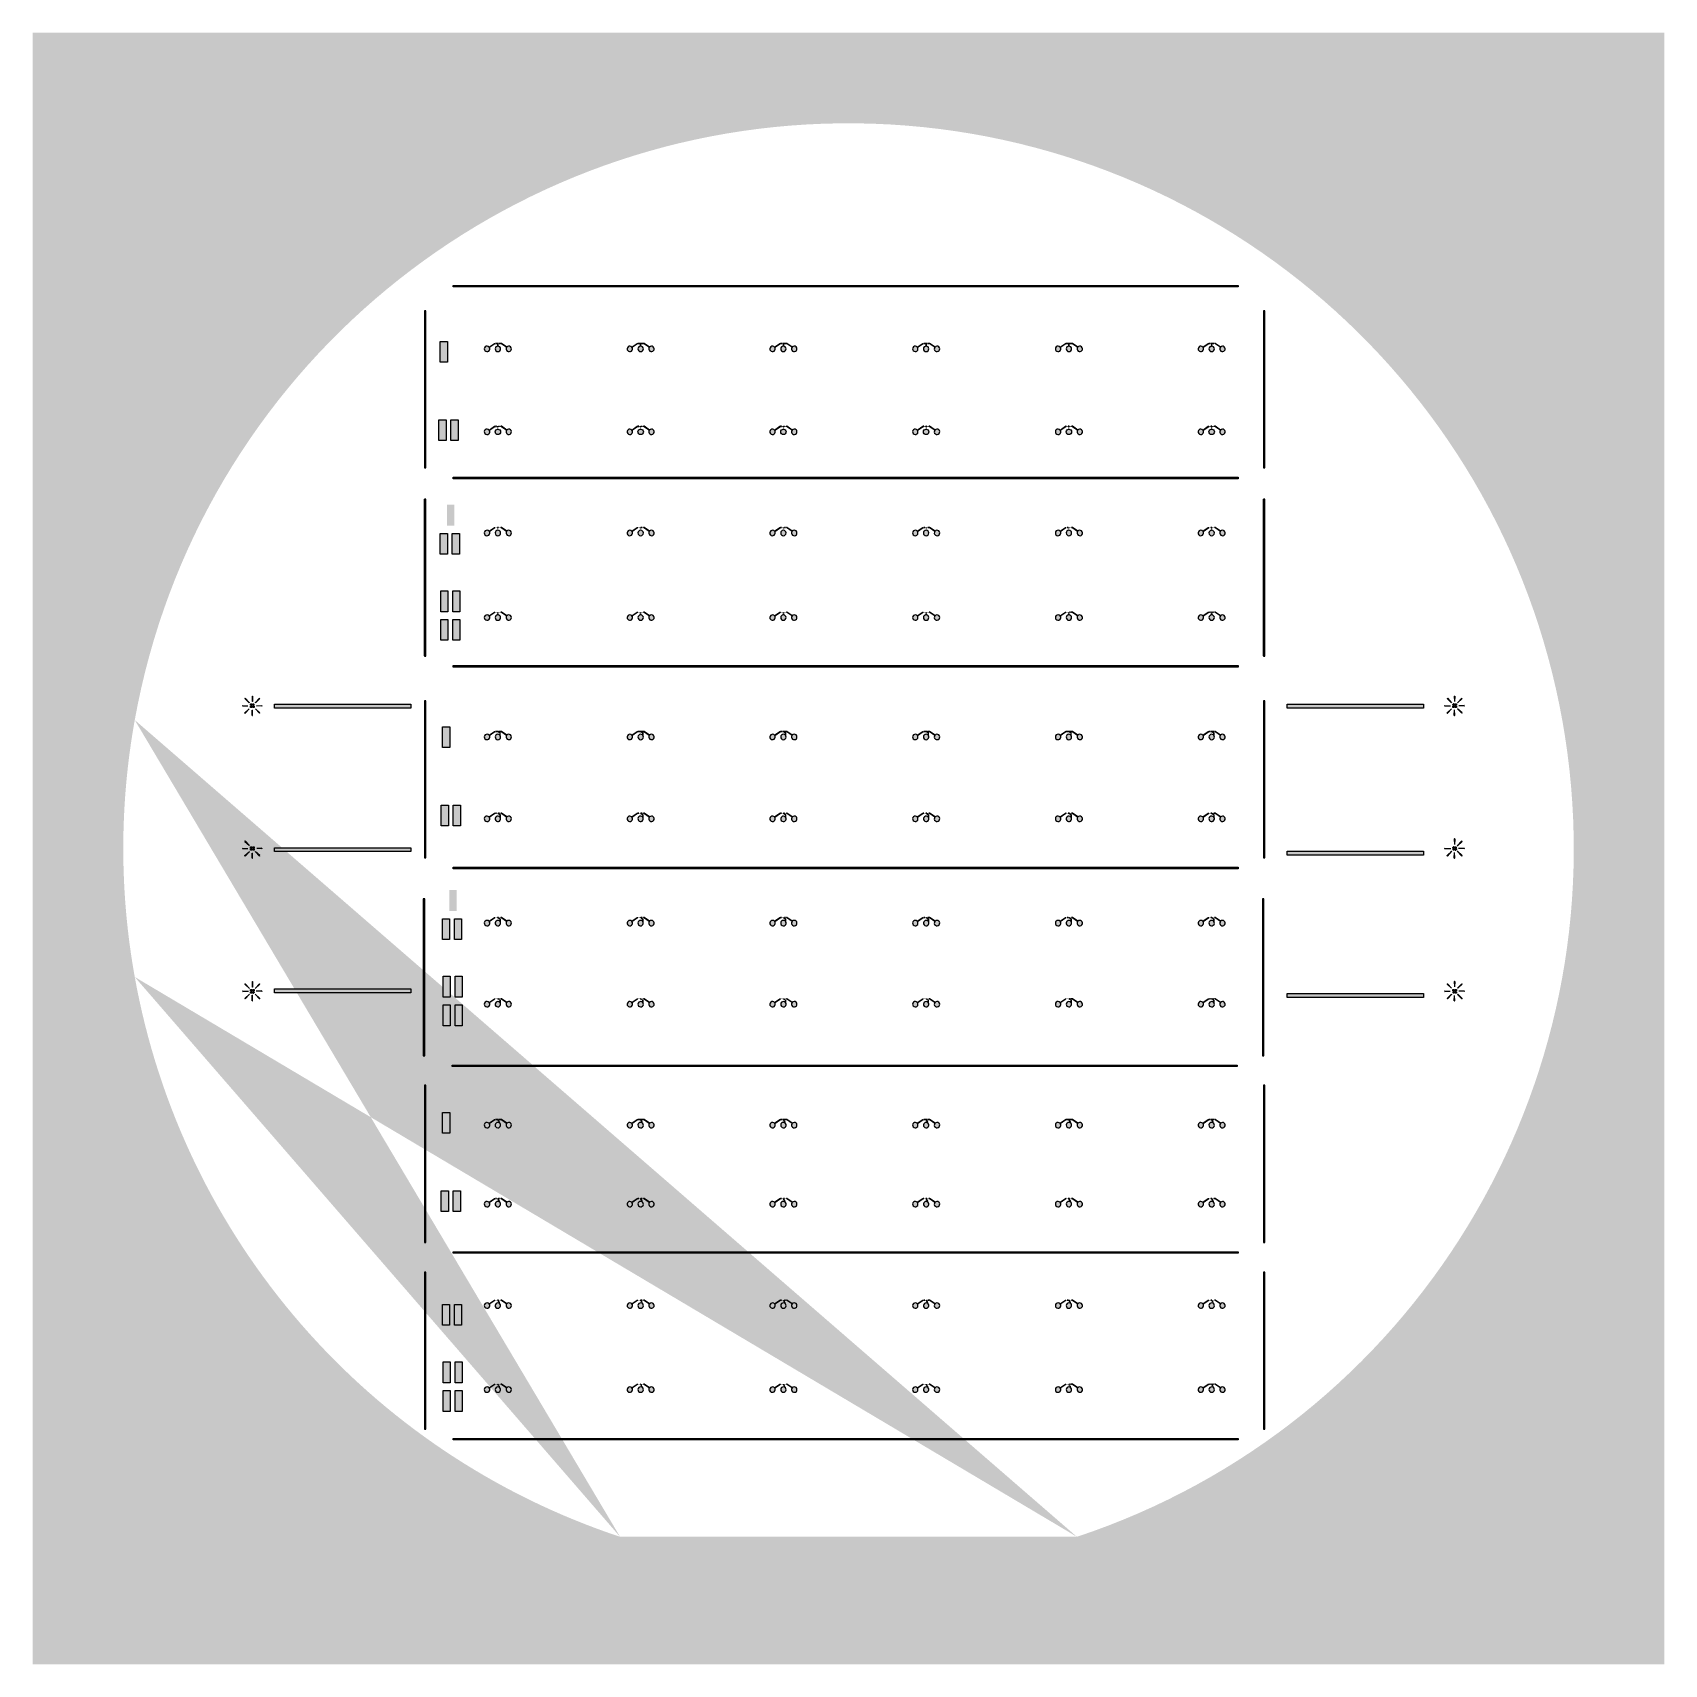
# Model space of a CAD drawing. Header units: inches. Extents: x 0 to 114300, y 0 to 114300.
import ezdxf

# ---------------------------------------------------------------- set-up
doc = ezdxf.new("R2010")
doc.units = ezdxf.units.IN
doc.header["$MEASUREMENT"] = 0
pattern_1 = [(45, (159.85542, -26995.59097), (-0.08838834765, 0.08838834765), [])]
pattern_2 = [(45, (159.85542, -54010.22259), (-0.08838834765, 0.08838834765), [])]

# ---------------------------------------------------------------- blocks, each defined once
blk = doc.blocks.new('*U32')
for p, q in [((-620, 145), (-242, 405)), ((-607, 129), (-210, 402)), ((-242, 405), (-207, 405)), ((-210, 402), (-207, 402)), ((-207, 402), (-207, 405)), ((1, 213), (-2, 213)), ((-2, 213), (-2, 210)), ((-2, 210), (-2, 206)), ((1, 210), (1, 213)), ((1, 210), (1, 206)), ((207, 402), (207, 405)), ((242, 405), (207, 405)), ((210, 402), (207, 402)), ((607, 129), (210, 402)), ((620, 145), (242, 405))]:
    blk.add_line(p, q)
for points in [[(-203, 402), (-203, 405), (-206, 405), (-206, 402)], [(-199, 402), (-199, 405), (-202, 405), (-202, 402)], [(-195, 402), (-195, 405), (-198, 405), (-198, 402)], [(-191, 402), (-191, 405), (-194, 405), (-194, 402)], [(-187, 402), (-187, 405), (-190, 405), (-190, 402)], [(-183, 402), (-183, 405), (-186, 405), (-186, 402)], [(-179, 402), (-179, 405), (-182, 405), (-182, 402)], [(-175, 402), (-175, 405), (-178, 405), (-178, 402)], [(-171, 402), (-171, 405), (-174, 405), (-174, 402)], [(-167, 402), (-167, 405), (-170, 405), (-170, 402)], [(-163, 402), (-163, 405), (-166, 405), (-166, 402)], [(-159, 402), (-159, 405), (-162, 405), (-162, 402)], [(-155, 402), (-155, 405), (-158, 405), (-158, 402)], [(-151, 402), (-151, 405), (-154, 405), (-154, 402)], [(-147, 402), (-147, 405), (-150, 405), (-150, 402)], [(-143, 402), (-143, 405), (-146, 405), (-146, 402)], [(-139, 402), (-139, 405), (-142, 405), (-142, 402)], [(-135, 402), (-135, 405), (-138, 405), (-138, 402)], [(-131, 402), (-131, 405), (-134, 405), (-134, 402)], [(-126, 402), (-126, 405), (-129, 405), (-129, 402)], [(-123, 402), (-123, 405), (-126, 405), (-126, 402)], [(-119, 402), (-119, 405), (-122, 405), (-122, 402)], [(-115, 402), (-115, 405), (-118, 405), (-118, 402)], [(-111, 402), (-111, 405), (-114, 405), (-114, 402)], [(-107, 402), (-107, 405), (-110, 405), (-110, 402)], [(-103, 402), (-103, 405), (-106, 405), (-106, 402)], [(-99, 402), (-99, 405), (-102, 405), (-102, 402)], [(-95, 402), (-95, 405), (-98, 405), (-98, 402)], [(-91, 402), (-91, 405), (-94, 405), (-94, 402)], [(-87, 402), (-87, 405), (-90, 405), (-90, 402)], [(-83, 402), (-83, 405), (-86, 405), (-86, 402)], [(-79, 402), (-79, 405), (-82, 405), (-82, 402)], [(-75, 402), (-75, 405), (-78, 405), (-78, 402)], [(-71, 402), (-71, 405), (-74, 405), (-74, 402)], [(-67, 402), (-67, 405), (-70, 405), (-70, 402)], [(-63, 402), (-63, 405), (-66, 405), (-66, 402)], [(-59, 402), (-59, 405), (-62, 405), (-62, 402)], [(-55, 402), (-55, 405), (-58, 405), (-58, 402)], [(-51, 402), (-51, 405), (-54, 405), (-54, 402)], [(-47, 402), (-47, 405), (-50, 405), (-50, 402)], [(-43, 402), (-43, 405), (-46, 405), (-46, 402)], [(-39, 402), (-39, 405), (-42, 405), (-42, 402)], [(-35, 402), (-35, 405), (-38, 405), (-38, 402)], [(-31, 402), (-31, 405), (-34, 405), (-34, 402)], [(-27, 402), (-27, 405), (-30, 405), (-30, 402)], [(-23, 402), (-23, 405), (-26, 405), (-26, 402)], [(-19, 402), (-19, 405), (-22, 405), (-22, 402)], [(-15, 402), (-15, 405), (-18, 405), (-18, 402)], [(-11, 402), (-11, 405), (-14, 405), (-14, 402)], [(-7, 402), (-7, 405), (-10, 405), (-10, 402)], [(-3, 402), (-3, 405), (-6, 405), (-6, 402)], [(1, 401), (-2, 401), (-2, 398), (1, 398)], [(1, 397), (-2, 397), (-2, 394), (1, 394)], [(1, 393), (-2, 393), (-2, 390), (1, 390)], [(1, 389), (-2, 389), (-2, 386), (1, 386)], [(1, 385), (-2, 385), (-2, 382), (1, 382)], [(1, 381), (-2, 381), (-2, 378), (1, 378)], [(1, 377), (-2, 377), (-2, 374), (1, 374)], [(1, 373), (-2, 373), (-2, 370), (1, 370)], [(1, 369), (-2, 369), (-2, 366), (1, 366)], [(1, 365), (-2, 365), (-2, 362), (1, 362)], [(1, 361), (-2, 361), (-2, 358), (1, 358)], [(1, 357), (-2, 357), (-2, 354), (1, 354)], [(1, 353), (-2, 353), (-2, 350), (1, 350)], [(1, 349), (-2, 349), (-2, 346), (1, 346)], [(1, 345), (-2, 345), (-2, 342), (1, 342)], [(1, 341), (-2, 341), (-2, 338), (1, 338)], [(1, 337), (-2, 337), (-2, 334), (1, 334)], [(1, 333), (-2, 333), (-2, 330), (1, 330)], [(1, 329), (-2, 329), (-2, 326), (1, 326)], [(1, 325), (-2, 325), (-2, 322), (1, 322)], [(1, 321), (-2, 321), (-2, 318), (1, 318)], [(1, 317), (-2, 317), (-2, 314), (1, 314)], [(1, 313), (-2, 313), (-2, 310), (1, 310)], [(1, 309), (-2, 309), (-2, 306), (1, 306)], [(1, 305), (-2, 305), (-2, 302), (1, 302)], [(1, 301), (-2, 301), (-2, 298), (1, 298)], [(1, 297), (-2, 297), (-2, 294), (1, 294)], [(1, 293), (-2, 293), (-2, 290), (1, 290)], [(1, 289), (-2, 289), (-2, 286), (1, 286)], [(1, 285), (-2, 285), (-2, 282), (1, 282)], [(1, 281), (-2, 281), (-2, 278), (1, 278)], [(1, 277), (-2, 277), (-2, 274), (1, 274)], [(1, 273), (-2, 273), (-2, 270), (1, 270)], [(1, 269), (-2, 269), (-2, 266), (1, 266)], [(1, 265), (-2, 265), (-2, 262), (1, 262)], [(1, 261), (-2, 261), (-2, 258), (1, 258)], [(1, 257), (-2, 257), (-2, 254), (1, 254)], [(1, 253), (-2, 253), (-2, 250), (1, 250)], [(1, 249), (-2, 249), (-2, 246), (1, 246)], [(1, 245), (-2, 245), (-2, 242), (1, 242)], [(1, 241), (-2, 241), (-2, 238), (1, 238)], [(1, 237), (-2, 237), (-2, 234), (1, 234)], [(1, 233), (-2, 233), (-2, 230), (1, 230)], [(1, 229), (-2, 229), (-2, 226), (1, 226)], [(1, 225), (-2, 225), (-2, 222), (1, 222)], [(1, 221), (-2, 221), (-2, 218), (1, 218)], [(1, 217), (-2, 217), (-2, 214), (1, 214)], [(-2, 402), (-2, 405), (1, 405), (1, 402)], [(3, 402), (3, 405), (6, 405), (6, 402)], [(7, 402), (7, 405), (10, 405), (10, 402)], [(11, 402), (11, 405), (14, 405), (14, 402)], [(15, 402), (15, 405), (18, 405), (18, 402)], [(19, 402), (19, 405), (22, 405), (22, 402)], [(23, 402), (23, 405), (26, 405), (26, 402)], [(27, 402), (27, 405), (30, 405), (30, 402)], [(31, 402), (31, 405), (34, 405), (34, 402)], [(35, 402), (35, 405), (38, 405), (38, 402)], [(39, 402), (39, 405), (42, 405), (42, 402)], [(43, 402), (43, 405), (46, 405), (46, 402)], [(47, 402), (47, 405), (50, 405), (50, 402)], [(51, 402), (51, 405), (54, 405), (54, 402)], [(55, 402), (55, 405), (58, 405), (58, 402)], [(59, 402), (59, 405), (62, 405), (62, 402)], [(63, 402), (63, 405), (66, 405), (66, 402)], [(67, 402), (67, 405), (70, 405), (70, 402)], [(71, 402), (71, 405), (74, 405), (74, 402)], [(75, 402), (75, 405), (78, 405), (78, 402)], [(79, 402), (79, 405), (82, 405), (82, 402)], [(83, 402), (83, 405), (86, 405), (86, 402)], [(87, 402), (87, 405), (90, 405), (90, 402)], [(91, 402), (91, 405), (94, 405), (94, 402)], [(95, 402), (95, 405), (98, 405), (98, 402)], [(99, 402), (99, 405), (102, 405), (102, 402)], [(103, 402), (103, 405), (106, 405), (106, 402)], [(107, 402), (107, 405), (110, 405), (110, 402)], [(111, 402), (111, 405), (114, 405), (114, 402)], [(115, 402), (115, 405), (118, 405), (118, 402)], [(119, 402), (119, 405), (122, 405), (122, 402)], [(123, 402), (123, 405), (126, 405), (126, 402)], [(126, 402), (126, 405), (129, 405), (129, 402)], [(131, 402), (131, 405), (134, 405), (134, 402)], [(135, 402), (135, 405), (138, 405), (138, 402)], [(139, 402), (139, 405), (142, 405), (142, 402)], [(143, 402), (143, 405), (146, 405), (146, 402)], [(147, 402), (147, 405), (150, 405), (150, 402)], [(151, 402), (151, 405), (154, 405), (154, 402)], [(155, 402), (155, 405), (158, 405), (158, 402)], [(159, 402), (159, 405), (162, 405), (162, 402)], [(163, 402), (163, 405), (166, 405), (166, 402)], [(167, 402), (167, 405), (170, 405), (170, 402)], [(171, 402), (171, 405), (174, 405), (174, 402)], [(175, 402), (175, 405), (178, 405), (178, 402)], [(179, 402), (179, 405), (182, 405), (182, 402)], [(183, 402), (183, 405), (186, 405), (186, 402)], [(187, 402), (187, 405), (190, 405), (190, 402)], [(191, 402), (191, 405), (194, 405), (194, 402)], [(195, 402), (195, 405), (198, 405), (198, 402)], [(199, 402), (199, 405), (202, 405), (202, 402)], [(203, 402), (203, 405), (206, 405), (206, 402)]]:
    blk.add_lwpolyline(points, close=True)
for centre, start, end in [((-760, 16), 42.60787, 36.55005), ((0, 16), 90.45234, 89.54766), ((760, 16), 143.44995, 137.39213)]:
    blk.add_arc(centre, 190, start, end)
blk = doc.blocks.new('*U33')
at = {"color": 0, "linetype": 'ByBlock', "lineweight": -2, "transparency": 16777216}
for p in [(0, 0), (10000, 0), (20000, 0), (30000, 0), (40000, 0), (50000, 0)]:
    blk.add_blockref('*U32', p, dxfattribs=at)
blk = doc.blocks.new('*U50')
for p, q in [((-620, 145), (-242, 405)), ((-607, 129), (-210, 402)), ((-242, 405), (-207, 405)), ((-210, 402), (-207, 402)), ((-207, 402), (-207, 405)), ((207, 402), (207, 405)), ((242, 405), (207, 405)), ((210, 402), (207, 402)), ((607, 129), (210, 402)), ((620, 145), (242, 405))]:
    blk.add_line(p, q)
for points in [[(-203, 402), (-203, 405), (-205, 405), (-205, 402)], [(-197, 402), (-197, 405), (-199, 405), (-199, 402)], [(-191, 402), (-191, 405), (-193, 405), (-193, 402)], [(-185, 402), (-185, 405), (-187, 405), (-187, 402)], [(-179, 402), (-179, 405), (-181, 405), (-181, 402)], [(-173, 402), (-173, 405), (-175, 405), (-175, 402)], [(-167, 402), (-167, 405), (-169, 405), (-169, 402)], [(-161, 402), (-161, 405), (-163, 405), (-163, 402)], [(-155, 402), (-155, 405), (-157, 405), (-157, 402)], [(-149, 402), (-149, 405), (-151, 405), (-151, 402)], [(-143, 402), (-143, 405), (-145, 405), (-145, 402)], [(-137, 402), (-137, 405), (-139, 405), (-139, 402)], [(-131, 402), (-131, 405), (-133, 405), (-133, 402)], [(-125, 402), (-125, 405), (-127, 405), (-127, 402)], [(-119, 402), (-119, 405), (-121, 405), (-121, 402)], [(-113, 402), (-113, 405), (-115, 405), (-115, 402)], [(-107, 402), (-107, 405), (-109, 405), (-109, 402)], [(-101, 402), (-101, 405), (-103, 405), (-103, 402)], [(-95, 402), (-95, 405), (-97, 405), (-97, 402)], [(-89, 402), (-89, 405), (-91, 405), (-91, 402)], [(-83, 402), (-83, 405), (-85, 405), (-85, 402)], [(-77, 402), (-77, 405), (-79, 405), (-79, 402)], [(-71, 402), (-71, 405), (-73, 405), (-73, 402)], [(-65, 402), (-65, 405), (-67, 405), (-67, 402)], [(-59, 402), (-59, 405), (-61, 405), (-61, 402)], [(-53, 402), (-53, 405), (-55, 405), (-55, 402)], [(-47, 402), (-47, 405), (-49, 405), (-49, 402)], [(-41, 402), (-41, 405), (-43, 405), (-43, 402)], [(-35, 402), (-35, 405), (-37, 405), (-37, 402)], [(-29, 402), (-29, 405), (-31, 405), (-31, 402)], [(-23, 402), (-23, 405), (-25, 405), (-25, 402)], [(-17, 402), (-17, 405), (-19, 405), (-19, 402)], [(-11, 402), (-11, 405), (-13, 405), (-13, 402)], [(-5, 402), (-5, 405), (-7, 405), (-7, 402)], [(-2, 399), (1, 399), (1, 396), (-2, 396)], [(-2, 393), (1, 393), (1, 390), (-2, 390)], [(-2, 387), (1, 387), (1, 384), (-2, 384)], [(-2, 381), (1, 381), (1, 378), (-2, 378)], [(-2, 375), (1, 375), (1, 372), (-2, 372)], [(-2, 369), (1, 369), (1, 366), (-2, 366)], [(-2, 363), (1, 363), (1, 360), (-2, 360)], [(-2, 357), (1, 357), (1, 354), (-2, 354)], [(-2, 351), (1, 351), (1, 348), (-2, 348)], [(-2, 345), (1, 345), (1, 342), (-2, 342)], [(-2, 339), (1, 339), (1, 336), (-2, 336)], [(-2, 333), (1, 333), (1, 330), (-2, 330)], [(-2, 327), (1, 327), (1, 324), (-2, 324)], [(-2, 321), (1, 321), (1, 318), (-2, 318)], [(-2, 315), (1, 315), (1, 312), (-2, 312)], [(-2, 309), (1, 309), (1, 306), (-2, 306)], [(-2, 303), (1, 303), (1, 300), (-2, 300)], [(-2, 297), (1, 297), (1, 294), (-2, 294)], [(-2, 291), (1, 291), (1, 288), (-2, 288)], [(-2, 285), (1, 285), (1, 282), (-2, 282)], [(-2, 279), (1, 279), (1, 276), (-2, 276)], [(-2, 273), (1, 273), (1, 270), (-2, 270)], [(-2, 267), (1, 267), (1, 264), (-2, 264)], [(-2, 261), (1, 261), (1, 258), (-2, 258)], [(-2, 255), (1, 255), (1, 252), (-2, 252)], [(-2, 249), (1, 249), (1, 246), (-2, 246)], [(-2, 243), (1, 243), (1, 240), (-2, 240)], [(-2, 237), (1, 237), (1, 234), (-2, 234)], [(-2, 231), (1, 231), (1, 228), (-2, 228)], [(-2, 225), (1, 225), (1, 222), (-2, 222)], [(-2, 219), (1, 219), (1, 216), (-2, 216)], [(-2, 213), (1, 213), (1, 210), (-2, 210)], [(1, 402), (1, 405), (-2, 405), (-2, 402)], [(5, 402), (5, 405), (7, 405), (7, 402)], [(11, 402), (11, 405), (13, 405), (13, 402)], [(17, 402), (17, 405), (19, 405), (19, 402)], [(23, 402), (23, 405), (25, 405), (25, 402)], [(29, 402), (29, 405), (31, 405), (31, 402)], [(35, 402), (35, 405), (37, 405), (37, 402)], [(41, 402), (41, 405), (43, 405), (43, 402)], [(47, 402), (47, 405), (49, 405), (49, 402)], [(53, 402), (53, 405), (55, 405), (55, 402)], [(59, 402), (59, 405), (61, 405), (61, 402)], [(65, 402), (65, 405), (67, 405), (67, 402)], [(71, 402), (71, 405), (73, 405), (73, 402)], [(77, 402), (77, 405), (79, 405), (79, 402)], [(83, 402), (83, 405), (85, 405), (85, 402)], [(89, 402), (89, 405), (91, 405), (91, 402)], [(95, 402), (95, 405), (97, 405), (97, 402)], [(101, 402), (101, 405), (103, 405), (103, 402)], [(107, 402), (107, 405), (109, 405), (109, 402)], [(113, 402), (113, 405), (115, 405), (115, 402)], [(119, 402), (119, 405), (121, 405), (121, 402)], [(125, 402), (125, 405), (127, 405), (127, 402)], [(131, 402), (131, 405), (133, 405), (133, 402)], [(137, 402), (137, 405), (139, 405), (139, 402)], [(143, 402), (143, 405), (145, 405), (145, 402)], [(149, 402), (149, 405), (151, 405), (151, 402)], [(155, 402), (155, 405), (157, 405), (157, 402)], [(161, 402), (161, 405), (163, 405), (163, 402)], [(167, 402), (167, 405), (169, 405), (169, 402)], [(173, 402), (173, 405), (175, 405), (175, 402)], [(179, 402), (179, 405), (181, 405), (181, 402)], [(185, 402), (185, 405), (187, 405), (187, 402)], [(191, 402), (191, 405), (193, 405), (193, 402)], [(197, 402), (197, 405), (199, 405), (199, 402)], [(203, 402), (203, 405), (205, 405), (205, 402)]]:
    blk.add_lwpolyline(points, close=True)
blk.add_circle((0, 16), 190)
for centre, start, end in [((-760, 16), 42.60787, 36.55005), ((760, 16), 143.44995, 137.39213)]:
    blk.add_arc(centre, 190, start, end)
blk = doc.blocks.new('*U51')
at = {"color": 0, "linetype": 'ByBlock', "lineweight": -2, "transparency": 16777216}
for p in [(0, 0), (10000, 0), (20000, 0), (30000, 0), (40000, 0), (50000, 0)]:
    blk.add_blockref('*U50', p, dxfattribs=at)
blk = doc.blocks.new('*U55')
for p, q in [((-620, 145), (-242, 405)), ((-607, 129), (-210, 402)), ((-242, 405), (-207, 405)), ((-210, 402), (-207, 402)), ((-207, 402), (-207, 405)), ((1, 213), (-2, 213)), ((-2, 213), (-2, 210)), ((-2, 210), (-2, 206)), ((1, 210), (1, 213)), ((1, 210), (1, 206)), ((207, 402), (207, 405)), ((242, 405), (207, 405)), ((210, 402), (207, 402)), ((607, 129), (210, 402)), ((620, 145), (242, 405))]:
    blk.add_line(p, q)
for points in [[(-199, 405), (-199, 402), (-201, 402), (-201, 405)], [(-191, 405), (-191, 402), (-193, 402), (-193, 405)], [(-183, 405), (-183, 402), (-185, 402), (-185, 405)], [(-175, 405), (-175, 402), (-177, 402), (-177, 405)], [(-167, 405), (-167, 402), (-169, 402), (-169, 405)], [(-159, 405), (-159, 402), (-161, 402), (-161, 405)], [(-151, 405), (-151, 402), (-153, 402), (-153, 405)], [(-143, 405), (-143, 402), (-145, 402), (-145, 405)], [(-135, 405), (-135, 402), (-137, 402), (-137, 405)], [(-127, 405), (-127, 402), (-129, 402), (-129, 405)], [(-119, 405), (-119, 402), (-121, 402), (-121, 405)], [(-111, 405), (-111, 402), (-113, 402), (-113, 405)], [(-103, 405), (-103, 402), (-105, 402), (-105, 405)], [(-95, 405), (-95, 402), (-97, 402), (-97, 405)], [(-87, 405), (-87, 402), (-89, 402), (-89, 405)], [(-79, 405), (-79, 402), (-81, 402), (-81, 405)], [(-71, 405), (-71, 402), (-73, 402), (-73, 405)], [(-63, 405), (-63, 402), (-65, 402), (-65, 405)], [(-55, 405), (-55, 402), (-57, 402), (-57, 405)], [(-47, 405), (-47, 402), (-49, 402), (-49, 405)], [(-39, 405), (-39, 402), (-41, 402), (-41, 405)], [(-31, 405), (-31, 402), (-33, 402), (-33, 405)], [(-23, 405), (-23, 402), (-25, 402), (-25, 405)], [(-15, 405), (-15, 402), (-17, 402), (-17, 405)], [(-7, 405), (-7, 402), (-9, 402), (-9, 405)], [(-2, 397), (1, 397), (1, 394), (-2, 394)], [(-2, 389), (1, 389), (1, 386), (-2, 386)], [(-2, 381), (1, 381), (1, 378), (-2, 378)], [(-2, 373), (1, 373), (1, 370), (-2, 370)], [(-2, 365), (1, 365), (1, 362), (-2, 362)], [(-2, 357), (1, 357), (1, 354), (-2, 354)], [(-2, 349), (1, 349), (1, 346), (-2, 346)], [(-2, 341), (1, 341), (1, 338), (-2, 338)], [(-2, 333), (1, 333), (1, 330), (-2, 330)], [(-2, 325), (1, 325), (1, 322), (-2, 322)], [(-2, 317), (1, 317), (1, 314), (-2, 314)], [(-2, 309), (1, 309), (1, 306), (-2, 306)], [(-2, 301), (1, 301), (1, 298), (-2, 298)], [(-2, 293), (1, 293), (1, 290), (-2, 290)], [(-2, 285), (1, 285), (1, 282), (-2, 282)], [(-2, 277), (1, 277), (1, 274), (-2, 274)], [(-2, 269), (1, 269), (1, 266), (-2, 266)], [(-2, 261), (1, 261), (1, 258), (-2, 258)], [(-2, 253), (1, 253), (1, 250), (-2, 250)], [(-2, 245), (1, 245), (1, 242), (-2, 242)], [(-2, 237), (1, 237), (1, 234), (-2, 234)], [(-2, 229), (1, 229), (1, 226), (-2, 226)], [(-2, 221), (1, 221), (1, 218), (-2, 218)], [(-2, 402), (-2, 405), (1, 405), (1, 402)], [(7, 402), (7, 405), (9, 405), (9, 402)], [(15, 402), (15, 405), (17, 405), (17, 402)], [(23, 402), (23, 405), (25, 405), (25, 402)], [(31, 402), (31, 405), (33, 405), (33, 402)], [(39, 402), (39, 405), (41, 405), (41, 402)], [(47, 402), (47, 405), (49, 405), (49, 402)], [(55, 402), (55, 405), (57, 405), (57, 402)], [(63, 402), (63, 405), (65, 405), (65, 402)], [(71, 402), (71, 405), (73, 405), (73, 402)], [(79, 402), (79, 405), (81, 405), (81, 402)], [(87, 402), (87, 405), (89, 405), (89, 402)], [(95, 402), (95, 405), (97, 405), (97, 402)], [(103, 402), (103, 405), (105, 405), (105, 402)], [(111, 402), (111, 405), (113, 405), (113, 402)], [(119, 402), (119, 405), (121, 405), (121, 402)], [(127, 402), (127, 405), (129, 405), (129, 402)], [(135, 402), (135, 405), (137, 405), (137, 402)], [(143, 402), (143, 405), (145, 405), (145, 402)], [(151, 402), (151, 405), (153, 405), (153, 402)], [(159, 402), (159, 405), (161, 405), (161, 402)], [(167, 402), (167, 405), (169, 405), (169, 402)], [(175, 402), (175, 405), (177, 405), (177, 402)], [(183, 402), (183, 405), (185, 405), (185, 402)], [(191, 402), (191, 405), (193, 405), (193, 402)], [(199, 402), (199, 405), (201, 405), (201, 402)]]:
    blk.add_lwpolyline(points, close=True)
for centre, start, end in [((-760, 16), 42.60787, 36.55005), ((0, 16), 90.45234, 89.54766), ((760, 16), 143.44995, 137.39213)]:
    blk.add_arc(centre, 190, start, end)
blk = doc.blocks.new('*U56')
at = {"color": 0, "linetype": 'ByBlock', "lineweight": -2, "transparency": 16777216}
for p in [(0, 0), (10000, 0), (20000, 0), (30000, 0), (40000, 0), (50000, 0)]:
    blk.add_blockref('*U55', p, dxfattribs=at)
blk = doc.blocks.new('*U60')
for p, q in [((-620, 145), (-242, 405)), ((-607, 129), (-210, 402)), ((-242, 405), (-207, 405)), ((-210, 402), (-207, 402)), ((-207, 402), (-207, 405)), ((1, 213), (-2, 213)), ((-2, 213), (-2, 210)), ((-2, 210), (-2, 206)), ((1, 210), (1, 213)), ((1, 210), (1, 206)), ((207, 402), (207, 405)), ((242, 405), (207, 405)), ((210, 402), (207, 402)), ((607, 129), (210, 402)), ((620, 145), (242, 405))]:
    blk.add_line(p, q)
for points in [[(-199, 405), (-199, 402), (-201, 402), (-201, 405)], [(-189, 405), (-189, 402), (-191, 402), (-191, 405)], [(-179, 405), (-179, 402), (-181, 402), (-181, 405)], [(-169, 405), (-169, 402), (-171, 402), (-171, 405)], [(-159, 405), (-159, 402), (-161, 402), (-161, 405)], [(-149, 405), (-149, 402), (-151, 402), (-151, 405)], [(-139, 405), (-139, 402), (-141, 402), (-141, 405)], [(-129, 405), (-129, 402), (-131, 402), (-131, 405)], [(-119, 405), (-119, 402), (-121, 402), (-121, 405)], [(-109, 405), (-109, 402), (-111, 402), (-111, 405)], [(-99, 405), (-99, 402), (-101, 402), (-101, 405)], [(-89, 405), (-89, 402), (-91, 402), (-91, 405)], [(-79, 405), (-79, 402), (-81, 402), (-81, 405)], [(-69, 405), (-69, 402), (-71, 402), (-71, 405)], [(-59, 405), (-59, 402), (-61, 402), (-61, 405)], [(-49, 405), (-49, 402), (-51, 402), (-51, 405)], [(-39, 405), (-39, 402), (-41, 402), (-41, 405)], [(-29, 405), (-29, 402), (-31, 402), (-31, 405)], [(-19, 405), (-19, 402), (-21, 402), (-21, 405)], [(-9, 405), (-9, 402), (-11, 402), (-11, 405)], [(-2, 395), (1, 395), (1, 392), (-2, 392)], [(-2, 385), (1, 385), (1, 382), (-2, 382)], [(-2, 375), (1, 375), (1, 372), (-2, 372)], [(-2, 365), (1, 365), (1, 362), (-2, 362)], [(-2, 355), (1, 355), (1, 352), (-2, 352)], [(-2, 345), (1, 345), (1, 342), (-2, 342)], [(-2, 335), (1, 335), (1, 332), (-2, 332)], [(-2, 325), (1, 325), (1, 322), (-2, 322)], [(-2, 315), (1, 315), (1, 312), (-2, 312)], [(-2, 305), (1, 305), (1, 302), (-2, 302)], [(-2, 295), (1, 295), (1, 292), (-2, 292)], [(-2, 285), (1, 285), (1, 282), (-2, 282)], [(-2, 275), (1, 275), (1, 272), (-2, 272)], [(-2, 265), (1, 265), (1, 262), (-2, 262)], [(-2, 255), (1, 255), (1, 252), (-2, 252)], [(-2, 245), (1, 245), (1, 242), (-2, 242)], [(-2, 235), (1, 235), (1, 232), (-2, 232)], [(-2, 225), (1, 225), (1, 222), (-2, 222)], [(1, 405), (1, 402), (-2, 402), (-2, 405)], [(9, 402), (9, 405), (11, 405), (11, 402)], [(19, 402), (19, 405), (21, 405), (21, 402)], [(29, 402), (29, 405), (31, 405), (31, 402)], [(39, 402), (39, 405), (41, 405), (41, 402)], [(49, 402), (49, 405), (51, 405), (51, 402)], [(59, 402), (59, 405), (61, 405), (61, 402)], [(69, 402), (69, 405), (71, 405), (71, 402)], [(79, 402), (79, 405), (81, 405), (81, 402)], [(89, 402), (89, 405), (91, 405), (91, 402)], [(99, 402), (99, 405), (101, 405), (101, 402)], [(109, 402), (109, 405), (111, 405), (111, 402)], [(119, 402), (119, 405), (121, 405), (121, 402)], [(129, 402), (129, 405), (131, 405), (131, 402)], [(139, 402), (139, 405), (141, 405), (141, 402)], [(149, 402), (149, 405), (151, 405), (151, 402)], [(159, 402), (159, 405), (161, 405), (161, 402)], [(169, 402), (169, 405), (171, 405), (171, 402)], [(179, 402), (179, 405), (181, 405), (181, 402)], [(189, 402), (189, 405), (191, 405), (191, 402)], [(199, 402), (199, 405), (201, 405), (201, 402)]]:
    blk.add_lwpolyline(points, close=True)
for centre, start, end in [((-760, 16), 42.60787, 36.55005), ((0, 16), 90.45234, 89.54766), ((760, 16), 143.44995, 137.39213)]:
    blk.add_arc(centre, 190, start, end)
blk = doc.blocks.new('*U61')
at = {"color": 0, "linetype": 'ByBlock', "lineweight": -2, "transparency": 16777216}
for p in [(0, 0), (10000, 0), (20000, 0), (30000, 0), (40000, 0), (50000, 0)]:
    blk.add_blockref('*U60', p, dxfattribs=at)
blk = doc.blocks.new('*U65')
for p, q in [((-620, 145), (-242, 405)), ((-607, 129), (-210, 402)), ((-242, 405), (-207, 405)), ((-210, 402), (-207, 402)), ((-207, 402), (-207, 405)), ((130, 323), (131, 325)), ((130, 323), (130, 155)), ((131, 325), (144, 318)), ((144, 318), (144, 140)), ((207, 402), (207, 405)), ((242, 405), (207, 405)), ((210, 402), (207, 402)), ((607, 129), (210, 402)), ((620, 145), (242, 405))]:
    blk.add_line(p, q)
for points in [[(-203, 402), (-203, 405), (-206, 405), (-206, 402)], [(-199, 402), (-199, 405), (-202, 405), (-202, 402)], [(-195, 402), (-195, 405), (-198, 405), (-198, 402)], [(-191, 402), (-191, 405), (-194, 405), (-194, 402)], [(-187, 402), (-187, 405), (-190, 405), (-190, 402)], [(-183, 402), (-183, 405), (-186, 405), (-186, 402)], [(-179, 402), (-179, 405), (-182, 405), (-182, 402)], [(-175, 402), (-175, 405), (-178, 405), (-178, 402)], [(-171, 402), (-171, 405), (-174, 405), (-174, 402)], [(-167, 402), (-167, 405), (-170, 405), (-170, 402)], [(-163, 402), (-163, 405), (-166, 405), (-166, 402)], [(-159, 402), (-159, 405), (-162, 405), (-162, 402)], [(-155, 402), (-155, 405), (-158, 405), (-158, 402)], [(-151, 402), (-151, 405), (-154, 405), (-154, 402)], [(-147, 402), (-147, 405), (-150, 405), (-150, 402)], [(-143, 402), (-143, 405), (-146, 405), (-146, 402)], [(-139, 402), (-139, 405), (-142, 405), (-142, 402)], [(-135, 402), (-135, 405), (-138, 405), (-138, 402)], [(-131, 402), (-131, 405), (-134, 405), (-134, 402)], [(-127, 402), (-127, 405), (-130, 405), (-130, 402)], [(-123, 402), (-123, 405), (-126, 405), (-126, 402)], [(-119, 402), (-119, 405), (-122, 405), (-122, 402)], [(-115, 402), (-115, 405), (-118, 405), (-118, 402)], [(-111, 402), (-111, 405), (-114, 405), (-114, 402)], [(-107, 402), (-107, 405), (-110, 405), (-110, 402)], [(-103, 402), (-103, 405), (-106, 405), (-106, 402)], [(-99, 402), (-99, 405), (-102, 405), (-102, 402)], [(-95, 402), (-95, 405), (-98, 405), (-98, 402)], [(-91, 402), (-91, 405), (-94, 405), (-94, 402)], [(-87, 402), (-87, 405), (-90, 405), (-90, 402)], [(-83, 402), (-83, 405), (-86, 405), (-86, 402)], [(-79, 402), (-79, 405), (-82, 405), (-82, 402)], [(-75, 402), (-75, 405), (-78, 405), (-78, 402)], [(-71, 402), (-71, 405), (-74, 405), (-74, 402)], [(-67, 402), (-67, 405), (-70, 405), (-70, 402)], [(-63, 402), (-63, 405), (-66, 405), (-66, 402)], [(-59, 402), (-59, 405), (-62, 405), (-62, 402)], [(-55, 402), (-55, 405), (-58, 405), (-58, 402)], [(-51, 402), (-51, 405), (-54, 405), (-54, 402)], [(-47, 402), (-47, 405), (-50, 405), (-50, 402)], [(-43, 402), (-43, 405), (-46, 405), (-46, 402)], [(-39, 402), (-39, 405), (-42, 405), (-42, 402)], [(-35, 402), (-35, 405), (-38, 405), (-38, 402)], [(-31, 402), (-31, 405), (-34, 405), (-34, 402)], [(-27, 402), (-27, 405), (-30, 405), (-30, 402)], [(-23, 402), (-23, 405), (-26, 405), (-26, 402)], [(-19, 402), (-19, 405), (-22, 405), (-22, 402)], [(-15, 402), (-15, 405), (-18, 405), (-18, 402)], [(-11, 402), (-11, 405), (-14, 405), (-14, 402)], [(-7, 402), (-7, 405), (-10, 405), (-10, 402)], [(-3, 402), (-3, 405), (-6, 405), (-6, 402)], [(-1, 401), (-2, 399), (1, 397), (2, 400)], [(-1, 402), (-1, 405), (1, 405), (1, 402)], [(3, 399), (1, 397), (4, 395), (6, 398)], [(3, 402), (3, 405), (6, 405), (6, 402)], [(6, 397), (5, 395), (7, 393), (9, 396)], [(7, 402), (7, 405), (10, 405), (10, 402)], [(10, 395), (8, 393), (11, 391), (12, 394)], [(11, 402), (11, 405), (14, 405), (14, 402)], [(13, 393), (12, 391), (14, 389), (16, 392)], [(15, 402), (15, 405), (18, 405), (18, 402)], [(17, 391), (15, 389), (18, 387), (19, 390)], [(19, 402), (19, 405), (22, 405), (22, 402)], [(20, 389), (19, 387), (21, 385), (23, 388)], [(24, 387), (22, 385), (25, 383), (26, 386)], [(23, 402), (23, 405), (26, 405), (26, 402)], [(27, 385), (26, 383), (28, 381), (30, 384)], [(27, 402), (27, 405), (30, 405), (30, 402)], [(31, 383), (29, 381), (32, 379), (33, 382)], [(31, 402), (31, 405), (34, 405), (34, 402)], [(34, 381), (33, 379), (35, 377), (37, 380)], [(35, 402), (35, 405), (38, 405), (38, 402)], [(38, 379), (36, 377), (39, 375), (40, 378)], [(39, 402), (39, 405), (42, 405), (42, 402)], [(41, 377), (40, 375), (42, 373), (44, 376)], [(43, 402), (43, 405), (46, 405), (46, 402)], [(44, 375), (43, 373), (46, 371), (47, 374)], [(48, 373), (46, 371), (49, 369), (51, 372)], [(47, 402), (47, 405), (50, 405), (50, 402)], [(51, 371), (50, 369), (53, 367), (54, 370)], [(51, 402), (51, 405), (54, 405), (54, 402)], [(55, 369), (53, 367), (56, 365), (57, 368)], [(55, 402), (55, 405), (58, 405), (58, 402)], [(58, 367), (57, 365), (59, 363), (61, 366)], [(59, 402), (59, 405), (62, 405), (62, 402)], [(62, 365), (60, 363), (63, 361), (64, 364)], [(63, 402), (63, 405), (66, 405), (66, 402)], [(65, 363), (64, 361), (66, 359), (68, 362)], [(67, 402), (67, 405), (70, 405), (70, 402)], [(69, 361), (67, 359), (70, 357), (71, 360)], [(71, 402), (71, 405), (74, 405), (74, 402)], [(72, 359), (71, 357), (73, 355), (75, 358)], [(76, 357), (74, 355), (77, 353), (78, 356)], [(75, 402), (75, 405), (78, 405), (78, 402)], [(79, 355), (78, 353), (80, 351), (82, 354)], [(79, 402), (79, 405), (82, 405), (82, 402)], [(83, 353), (81, 351), (84, 349), (85, 352)], [(83, 402), (83, 405), (86, 405), (86, 402)], [(86, 351), (85, 349), (87, 347), (89, 350)], [(87, 402), (87, 405), (90, 405), (90, 402)], [(90, 349), (88, 347), (91, 345), (92, 348)], [(91, 402), (91, 405), (94, 405), (94, 402)], [(93, 347), (91, 345), (94, 343), (96, 346)], [(95, 402), (95, 405), (98, 405), (98, 402)], [(96, 345), (95, 343), (98, 341), (99, 344)], [(100, 343), (98, 341), (101, 339), (103, 342)], [(99, 402), (99, 405), (102, 405), (102, 402)], [(103, 341), (102, 339), (104, 337), (106, 340)], [(103, 402), (103, 405), (106, 405), (106, 402)], [(107, 339), (105, 337), (108, 335), (109, 338)], [(107, 402), (107, 405), (110, 405), (110, 402)], [(110, 337), (109, 335), (111, 333), (113, 336)], [(111, 402), (111, 405), (114, 405), (114, 402)], [(114, 335), (112, 333), (115, 331), (116, 334)], [(115, 402), (115, 405), (118, 405), (118, 402)], [(117, 333), (116, 331), (118, 329), (120, 332)], [(119, 402), (119, 405), (122, 405), (122, 402)], [(121, 331), (119, 329), (122, 327), (123, 330)], [(123, 402), (123, 405), (126, 405), (126, 402)], [(124, 329), (123, 327), (125, 325), (127, 328)], [(126, 402), (126, 405), (129, 405), (129, 402)], [(128, 327), (126, 325), (129, 323), (130, 326)], [(131, 402), (131, 405), (134, 405), (134, 402)], [(135, 402), (135, 405), (138, 405), (138, 402)], [(139, 402), (139, 405), (142, 405), (142, 402)], [(143, 402), (143, 405), (146, 405), (146, 402)], [(147, 402), (147, 405), (150, 405), (150, 402)], [(151, 402), (151, 405), (154, 405), (154, 402)], [(155, 402), (155, 405), (158, 405), (158, 402)], [(159, 402), (159, 405), (162, 405), (162, 402)], [(163, 402), (163, 405), (166, 405), (166, 402)], [(167, 402), (167, 405), (170, 405), (170, 402)], [(171, 402), (171, 405), (174, 405), (174, 402)], [(175, 402), (175, 405), (178, 405), (178, 402)], [(179, 402), (179, 405), (182, 405), (182, 402)], [(183, 402), (183, 405), (186, 405), (186, 402)], [(187, 402), (187, 405), (190, 405), (190, 402)], [(191, 402), (191, 405), (194, 405), (194, 402)], [(195, 402), (195, 405), (198, 405), (198, 402)], [(199, 402), (199, 405), (202, 405), (202, 402)], [(203, 402), (203, 405), (206, 405), (206, 402)]]:
    blk.add_lwpolyline(points, close=True)
for centre, start, end in [((-760, 16), 42.60787, 36.55005), ((0, 16), 46.99706, 40.68535), ((760, 16), 143.44995, 137.39213)]:
    blk.add_arc(centre, 190, start, end)
blk = doc.blocks.new('*U66')
at = {"color": 0, "linetype": 'ByBlock', "lineweight": -2, "transparency": 16777216}
for p in [(0, 0), (10000, 0), (20000, 0), (30000, 0), (40000, 0), (50000, 0)]:
    blk.add_blockref('*U65', p, dxfattribs=at)
blk = doc.blocks.new('*U68')
for p, q in [((-620, 145), (-242, 405)), ((-607, 129), (-210, 402)), ((-242, 405), (-207, 405)), ((-210, 402), (-207, 402)), ((-207, 402), (-207, 405)), ((143, 313), (145, 315)), ((143, 313), (143, 141)), ((145, 315), (158, 308)), ((158, 308), (158, 122)), ((207, 402), (207, 405)), ((242, 405), (207, 405)), ((210, 402), (207, 402)), ((607, 129), (210, 402)), ((620, 145), (242, 405))]:
    blk.add_line(p, q)
for points in [[(-203, 402), (-203, 405), (-205, 405), (-205, 402)], [(-197, 402), (-197, 405), (-199, 405), (-199, 402)], [(-191, 402), (-191, 405), (-193, 405), (-193, 402)], [(-185, 402), (-185, 405), (-187, 405), (-187, 402)], [(-179, 402), (-179, 405), (-181, 405), (-181, 402)], [(-173, 402), (-173, 405), (-175, 405), (-175, 402)], [(-167, 402), (-167, 405), (-169, 405), (-169, 402)], [(-161, 402), (-161, 405), (-163, 405), (-163, 402)], [(-155, 402), (-155, 405), (-157, 405), (-157, 402)], [(-149, 402), (-149, 405), (-151, 405), (-151, 402)], [(-143, 402), (-143, 405), (-145, 405), (-145, 402)], [(-137, 402), (-137, 405), (-139, 405), (-139, 402)], [(-131, 402), (-131, 405), (-133, 405), (-133, 402)], [(-125, 402), (-125, 405), (-127, 405), (-127, 402)], [(-119, 402), (-119, 405), (-121, 405), (-121, 402)], [(-113, 402), (-113, 405), (-115, 405), (-115, 402)], [(-107, 402), (-107, 405), (-109, 405), (-109, 402)], [(-101, 402), (-101, 405), (-103, 405), (-103, 402)], [(-95, 402), (-95, 405), (-97, 405), (-97, 402)], [(-89, 402), (-89, 405), (-91, 405), (-91, 402)], [(-83, 402), (-83, 405), (-85, 405), (-85, 402)], [(-77, 402), (-77, 405), (-79, 405), (-79, 402)], [(-71, 402), (-71, 405), (-73, 405), (-73, 402)], [(-65, 402), (-65, 405), (-67, 405), (-67, 402)], [(-59, 402), (-59, 405), (-61, 405), (-61, 402)], [(-53, 402), (-53, 405), (-55, 405), (-55, 402)], [(-47, 402), (-47, 405), (-49, 405), (-49, 402)], [(-41, 402), (-41, 405), (-43, 405), (-43, 402)], [(-35, 402), (-35, 405), (-37, 405), (-37, 402)], [(-29, 402), (-29, 405), (-31, 405), (-31, 402)], [(-23, 402), (-23, 405), (-25, 405), (-25, 402)], [(-17, 402), (-17, 405), (-19, 405), (-19, 402)], [(-11, 402), (-11, 405), (-13, 405), (-13, 402)], [(-5, 402), (-5, 405), (-7, 405), (-7, 402)], [(-2, 397), (-1, 399), (2, 398), (1, 395)], [(1, 402), (1, 405), (-1, 405), (-1, 402)], [(3, 394), (5, 396), (7, 395), (6, 392)], [(5, 402), (5, 405), (7, 405), (7, 402)], [(8, 391), (10, 393), (12, 392), (11, 389)], [(11, 402), (11, 405), (13, 405), (13, 402)], [(14, 388), (15, 390), (18, 389), (16, 386)], [(17, 402), (17, 405), (19, 405), (19, 402)], [(19, 385), (20, 387), (23, 386), (21, 383)], [(23, 402), (23, 405), (25, 405), (25, 402)], [(24, 382), (25, 384), (28, 383), (27, 380)], [(29, 402), (29, 405), (31, 405), (31, 402)], [(29, 379), (31, 381), (33, 380), (32, 377)], [(34, 376), (36, 378), (38, 377), (37, 374)], [(35, 402), (35, 405), (37, 405), (37, 402)], [(40, 373), (41, 375), (44, 374), (42, 371)], [(41, 402), (41, 405), (43, 405), (43, 402)], [(45, 370), (46, 372), (49, 371), (47, 368)], [(47, 402), (47, 405), (49, 405), (49, 402)], [(50, 367), (51, 369), (54, 368), (53, 365)], [(53, 402), (53, 405), (55, 405), (55, 402)], [(55, 364), (57, 366), (59, 365), (58, 362)], [(59, 402), (59, 405), (61, 405), (61, 402)], [(60, 361), (62, 363), (64, 362), (63, 359)], [(65, 402), (65, 405), (67, 405), (67, 402)], [(66, 358), (67, 360), (70, 359), (68, 356)], [(71, 402), (71, 405), (73, 405), (73, 402)], [(71, 355), (72, 357), (75, 356), (73, 353)], [(76, 352), (77, 354), (80, 353), (78, 350)], [(77, 402), (77, 405), (79, 405), (79, 402)], [(81, 349), (83, 351), (85, 350), (84, 347)], [(83, 402), (83, 405), (85, 405), (85, 402)], [(86, 346), (88, 348), (90, 347), (89, 344)], [(89, 402), (89, 405), (91, 405), (91, 402)], [(91, 343), (93, 345), (96, 344), (94, 341)], [(95, 402), (95, 405), (97, 405), (97, 402)], [(97, 340), (98, 342), (101, 341), (99, 338)], [(101, 402), (101, 405), (103, 405), (103, 402)], [(102, 337), (103, 339), (106, 338), (104, 335)], [(107, 402), (107, 405), (109, 405), (109, 402)], [(107, 334), (109, 336), (111, 335), (110, 332)], [(112, 331), (114, 333), (116, 332), (115, 329)], [(113, 402), (113, 405), (115, 405), (115, 402)], [(117, 328), (119, 330), (122, 329), (120, 326)], [(119, 402), (119, 405), (121, 405), (121, 402)], [(123, 325), (124, 327), (127, 326), (125, 323)], [(125, 402), (125, 405), (127, 405), (127, 402)], [(128, 322), (129, 324), (132, 323), (130, 320)], [(131, 402), (131, 405), (133, 405), (133, 402)], [(133, 319), (135, 321), (137, 320), (136, 317)], [(137, 402), (137, 405), (139, 405), (139, 402)], [(138, 316), (140, 318), (142, 317), (141, 314)], [(143, 402), (143, 405), (145, 405), (145, 402)], [(149, 402), (149, 405), (151, 405), (151, 402)], [(155, 402), (155, 405), (157, 405), (157, 402)], [(161, 402), (161, 405), (163, 405), (163, 402)], [(167, 402), (167, 405), (169, 405), (169, 402)], [(173, 402), (173, 405), (175, 405), (175, 402)], [(179, 402), (179, 405), (181, 405), (181, 402)], [(185, 402), (185, 405), (187, 405), (187, 402)], [(191, 402), (191, 405), (193, 405), (193, 402)], [(197, 402), (197, 405), (199, 405), (199, 402)], [(203, 402), (203, 405), (205, 405), (205, 402)]]:
    blk.add_lwpolyline(points, close=True)
for centre, start, end in [((-760, 16), 42.60787, 36.55005), ((0, 16), 40.97774, 33.77475), ((760, 16), 143.44995, 137.39213)]:
    blk.add_arc(centre, 190, start, end)
blk = doc.blocks.new('*U67')
at = {"color": 0, "linetype": 'ByBlock', "lineweight": -2, "transparency": 16777216}
for p in [(0, 0), (10000, 0), (20000, 0), (30000, 0), (40000, 0), (50000, 0)]:
    blk.add_blockref('*U68', p, dxfattribs=at)
blk = doc.blocks.new('*U70')
for p, q in [((-620, 145), (-242, 405)), ((-607, 129), (-210, 402)), ((-242, 405), (-207, 405)), ((-210, 402), (-207, 402)), ((-207, 402), (-207, 405)), ((139, 313), (139, 145)), ((141, 316), (154, 308)), ((154, 308), (154, 127)), ((207, 402), (207, 405)), ((242, 405), (207, 405)), ((210, 402), (207, 402)), ((607, 129), (210, 402)), ((620, 145), (242, 405))]:
    blk.add_line(p, q)
for points in [[(-199, 405), (-199, 402), (-201, 402), (-201, 405)], [(-191, 405), (-191, 402), (-193, 402), (-193, 405)], [(-183, 405), (-183, 402), (-185, 402), (-185, 405)], [(-175, 405), (-175, 402), (-177, 402), (-177, 405)], [(-167, 405), (-167, 402), (-169, 402), (-169, 405)], [(-159, 405), (-159, 402), (-161, 402), (-161, 405)], [(-151, 405), (-151, 402), (-153, 402), (-153, 405)], [(-143, 405), (-143, 402), (-145, 402), (-145, 405)], [(-135, 405), (-135, 402), (-137, 402), (-137, 405)], [(-127, 405), (-127, 402), (-129, 402), (-129, 405)], [(-119, 405), (-119, 402), (-121, 402), (-121, 405)], [(-111, 405), (-111, 402), (-113, 402), (-113, 405)], [(-103, 405), (-103, 402), (-105, 402), (-105, 405)], [(-95, 405), (-95, 402), (-97, 402), (-97, 405)], [(-87, 405), (-87, 402), (-89, 402), (-89, 405)], [(-79, 405), (-79, 402), (-81, 402), (-81, 405)], [(-71, 405), (-71, 402), (-73, 402), (-73, 405)], [(-63, 405), (-63, 402), (-65, 402), (-65, 405)], [(-55, 405), (-55, 402), (-57, 402), (-57, 405)], [(-47, 405), (-47, 402), (-49, 402), (-49, 405)], [(-39, 405), (-39, 402), (-41, 402), (-41, 405)], [(-31, 405), (-31, 402), (-33, 402), (-33, 405)], [(-23, 405), (-23, 402), (-25, 402), (-25, 405)], [(-15, 405), (-15, 402), (-17, 402), (-17, 405)], [(-7, 405), (-7, 402), (-9, 402), (-9, 405)], [(-2, 395), (-1, 397), (2, 396), (1, 393)], [(-1, 402), (-1, 405), (1, 405), (1, 402)], [(5, 391), (6, 393), (9, 392), (7, 389)], [(7, 402), (7, 405), (9, 405), (9, 402)], [(12, 387), (13, 389), (16, 388), (14, 385)], [(15, 402), (15, 405), (17, 405), (17, 402)], [(19, 383), (20, 385), (23, 384), (21, 381)], [(23, 402), (23, 405), (25, 405), (25, 402)], [(26, 379), (27, 381), (30, 380), (28, 377)], [(31, 402), (31, 405), (33, 405), (33, 402)], [(33, 375), (34, 377), (37, 376), (35, 373)], [(39, 402), (39, 405), (41, 405), (41, 402)], [(40, 371), (41, 373), (44, 372), (42, 369)], [(46, 367), (48, 369), (51, 368), (49, 365)], [(47, 402), (47, 405), (49, 405), (49, 402)], [(53, 363), (55, 365), (57, 364), (56, 361)], [(55, 402), (55, 405), (57, 405), (57, 402)], [(60, 359), (62, 361), (64, 360), (63, 357)], [(63, 402), (63, 405), (65, 405), (65, 402)], [(67, 355), (69, 357), (71, 356), (70, 353)], [(71, 402), (71, 405), (73, 405), (73, 402)], [(74, 351), (76, 353), (78, 352), (77, 349)], [(79, 402), (79, 405), (81, 405), (81, 402)], [(81, 347), (83, 349), (85, 348), (84, 345)], [(87, 402), (87, 405), (89, 405), (89, 402)], [(88, 343), (90, 345), (92, 344), (91, 341)], [(95, 402), (95, 405), (97, 405), (97, 402)], [(95, 339), (96, 341), (99, 340), (98, 337)], [(102, 335), (103, 337), (106, 336), (104, 333)], [(103, 402), (103, 405), (105, 405), (105, 402)], [(109, 331), (110, 333), (113, 332), (111, 329)], [(111, 402), (111, 405), (113, 405), (113, 402)], [(116, 327), (117, 329), (120, 328), (118, 325)], [(119, 402), (119, 405), (121, 405), (121, 402)], [(123, 323), (124, 325), (127, 324), (125, 321)], [(127, 402), (127, 405), (129, 405), (129, 402)], [(130, 319), (131, 321), (134, 320), (132, 317)], [(135, 402), (135, 405), (137, 405), (137, 402)], [(143, 402), (143, 405), (145, 405), (145, 402)], [(151, 402), (151, 405), (153, 405), (153, 402)], [(159, 402), (159, 405), (161, 405), (161, 402)], [(167, 402), (167, 405), (169, 405), (169, 402)], [(175, 402), (175, 405), (177, 405), (177, 402)], [(183, 402), (183, 405), (185, 405), (185, 402)], [(191, 402), (191, 405), (193, 405), (193, 402)], [(199, 402), (199, 405), (201, 405), (201, 402)]]:
    blk.add_lwpolyline(points, close=True)
blk.add_lwpolyline([(139, 313), (137, 315), (138, 317), (141, 316)])
for centre, start, end in [((-760, 16), 42.60787, 36.55005), ((0, 16), 42.93102, 35.61017), ((760, 16), 143.44995, 137.39213)]:
    blk.add_arc(centre, 190, start, end)
blk = doc.blocks.new('*U69')
at = {"color": 0, "linetype": 'ByBlock', "lineweight": -2, "transparency": 16777216}
for p in [(0, 0), (10000, 0), (20000, 0), (30000, 0), (40000, 0), (50000, 0)]:
    blk.add_blockref('*U70', p, dxfattribs=at)
blk = doc.blocks.new('*U72')
for p, q in [((-620, 145), (-242, 405)), ((-607, 129), (-210, 402)), ((-242, 405), (-207, 405)), ((-210, 402), (-207, 402)), ((-207, 402), (-207, 405)), ((137, 313), (138, 315)), ((137, 313), (137, 148)), ((138, 315), (149, 309)), ((149, 309), (149, 134)), ((207, 402), (207, 405)), ((242, 405), (207, 405)), ((210, 402), (207, 402)), ((607, 129), (210, 402)), ((620, 145), (242, 405))]:
    blk.add_line(p, q)
for points in [[(-199, 405), (-199, 402), (-201, 402), (-201, 405)], [(-189, 405), (-189, 402), (-191, 402), (-191, 405)], [(-179, 405), (-179, 402), (-181, 402), (-181, 405)], [(-169, 405), (-169, 402), (-171, 402), (-171, 405)], [(-159, 405), (-159, 402), (-161, 402), (-161, 405)], [(-149, 405), (-149, 402), (-151, 402), (-151, 405)], [(-139, 405), (-139, 402), (-141, 402), (-141, 405)], [(-129, 405), (-129, 402), (-131, 402), (-131, 405)], [(-119, 405), (-119, 402), (-121, 402), (-121, 405)], [(-109, 405), (-109, 402), (-111, 402), (-111, 405)], [(-99, 405), (-99, 402), (-101, 402), (-101, 405)], [(-89, 405), (-89, 402), (-91, 402), (-91, 405)], [(-79, 405), (-79, 402), (-81, 402), (-81, 405)], [(-69, 405), (-69, 402), (-71, 402), (-71, 405)], [(-59, 405), (-59, 402), (-61, 402), (-61, 405)], [(-49, 405), (-49, 402), (-51, 402), (-51, 405)], [(-39, 405), (-39, 402), (-41, 402), (-41, 405)], [(-29, 405), (-29, 402), (-31, 402), (-31, 405)], [(-19, 405), (-19, 402), (-21, 402), (-21, 405)], [(-9, 405), (-9, 402), (-11, 402), (-11, 405)], [(-2, 393), (-1, 395), (2, 394), (1, 391)], [(1, 405), (1, 402), (-1, 402), (-1, 405)], [(7, 388), (8, 390), (11, 389), (9, 386)], [(9, 402), (9, 405), (11, 405), (11, 402)], [(15, 383), (17, 385), (19, 384), (18, 381)], [(19, 402), (19, 405), (21, 405), (21, 402)], [(24, 378), (25, 380), (28, 379), (27, 376)], [(29, 402), (29, 405), (31, 405), (31, 402)], [(33, 373), (34, 375), (37, 374), (35, 371)], [(39, 402), (39, 405), (41, 405), (41, 402)], [(41, 368), (43, 370), (45, 369), (44, 366)], [(49, 402), (49, 405), (51, 405), (51, 402)], [(50, 363), (51, 365), (54, 364), (53, 361)], [(59, 402), (59, 405), (61, 405), (61, 402)], [(59, 358), (60, 360), (63, 359), (61, 356)], [(67, 353), (69, 355), (71, 354), (70, 351)], [(69, 402), (69, 405), (71, 405), (71, 402)], [(76, 348), (77, 350), (80, 349), (78, 346)], [(78, 402), (78, 405), (81, 405), (81, 402)], [(85, 343), (86, 345), (89, 344), (87, 341)], [(89, 402), (89, 405), (91, 405), (91, 402)], [(93, 338), (95, 340), (97, 339), (96, 336)], [(99, 402), (99, 405), (101, 405), (101, 402)], [(102, 333), (103, 335), (106, 334), (104, 331)], [(109, 402), (109, 405), (111, 405), (111, 402)], [(111, 328), (112, 330), (115, 329), (113, 326)], [(119, 402), (119, 405), (121, 405), (121, 402)], [(119, 323), (121, 325), (123, 324), (122, 321)], [(128, 318), (129, 320), (132, 319), (130, 316)], [(129, 402), (129, 405), (131, 405), (131, 402)], [(139, 402), (139, 405), (141, 405), (141, 402)], [(149, 402), (149, 405), (151, 405), (151, 402)], [(159, 402), (159, 405), (161, 405), (161, 402)], [(169, 402), (169, 405), (171, 405), (171, 402)], [(179, 402), (179, 405), (181, 405), (181, 402)], [(189, 402), (189, 405), (191, 405), (191, 402)], [(199, 402), (199, 405), (201, 405), (201, 402)]]:
    blk.add_lwpolyline(points, close=True)
for centre, start, end in [((-760, 16), 42.60787, 36.55005), ((0, 16), 44.06921, 38.21923), ((760, 16), 143.44995, 137.39213)]:
    blk.add_arc(centre, 190, start, end)
blk = doc.blocks.new('*U71')
at = {"color": 0, "linetype": 'ByBlock', "lineweight": -2, "transparency": 16777216}
for p in [(0, 0), (10000, 0), (20000, 0), (30000, 0), (40000, 0), (50000, 0)]:
    blk.add_blockref('*U72', p, dxfattribs=at)
blk = doc.blocks.new('*U73')
for p, q in [((-620, 145), (-242, 405)), ((-607, 129), (-210, 402)), ((-242, 405), (-207, 405)), ((-210, 402), (-207, 402)), ((-207, 402), (-207, 405)), ((80, 258), (83, 259)), ((80, 258), (80, 188)), ((83, 259), (92, 243)), ((92, 243), (92, 182)), ((207, 402), (207, 405)), ((242, 405), (207, 405)), ((210, 402), (207, 402)), ((607, 129), (210, 402)), ((620, 145), (242, 405))]:
    blk.add_line(p, q)
for points in [[(-203, 402), (-203, 405), (-206, 405), (-206, 402)], [(-199, 402), (-199, 405), (-202, 405), (-202, 402)], [(-195, 402), (-195, 405), (-198, 405), (-198, 402)], [(-191, 402), (-191, 405), (-194, 405), (-194, 402)], [(-187, 402), (-187, 405), (-190, 405), (-190, 402)], [(-183, 402), (-183, 405), (-186, 405), (-186, 402)], [(-179, 402), (-179, 405), (-182, 405), (-182, 402)], [(-175, 402), (-175, 405), (-178, 405), (-178, 402)], [(-171, 402), (-171, 405), (-174, 405), (-174, 402)], [(-167, 402), (-167, 405), (-170, 405), (-170, 402)], [(-163, 402), (-163, 405), (-166, 405), (-166, 402)], [(-159, 402), (-159, 405), (-162, 405), (-162, 402)], [(-155, 402), (-155, 405), (-158, 405), (-158, 402)], [(-151, 402), (-151, 405), (-154, 405), (-154, 402)], [(-147, 402), (-147, 405), (-150, 405), (-150, 402)], [(-143, 402), (-143, 405), (-146, 405), (-146, 402)], [(-139, 402), (-139, 405), (-142, 405), (-142, 402)], [(-135, 402), (-135, 405), (-138, 405), (-138, 402)], [(-131, 402), (-131, 405), (-134, 405), (-134, 402)], [(-126, 402), (-126, 405), (-129, 405), (-129, 402)], [(-123, 402), (-123, 405), (-126, 405), (-126, 402)], [(-119, 402), (-119, 405), (-122, 405), (-122, 402)], [(-115, 402), (-115, 405), (-118, 405), (-118, 402)], [(-111, 402), (-111, 405), (-114, 405), (-114, 402)], [(-107, 402), (-107, 405), (-110, 405), (-110, 402)], [(-103, 402), (-103, 405), (-106, 405), (-106, 402)], [(-99, 402), (-99, 405), (-102, 405), (-102, 402)], [(-95, 402), (-95, 405), (-98, 405), (-98, 402)], [(-91, 402), (-91, 405), (-94, 405), (-94, 402)], [(-87, 402), (-87, 405), (-90, 405), (-90, 402)], [(-83, 402), (-83, 405), (-86, 405), (-86, 402)], [(-79, 402), (-79, 405), (-82, 405), (-82, 402)], [(-75, 402), (-75, 405), (-78, 405), (-78, 402)], [(-71, 402), (-71, 405), (-74, 405), (-74, 402)], [(-67, 402), (-67, 405), (-70, 405), (-70, 402)], [(-63, 402), (-63, 405), (-66, 405), (-66, 402)], [(-59, 402), (-59, 405), (-62, 405), (-62, 402)], [(-55, 402), (-55, 405), (-58, 405), (-58, 402)], [(-51, 402), (-51, 405), (-54, 405), (-54, 402)], [(-47, 402), (-47, 405), (-50, 405), (-50, 402)], [(-43, 402), (-43, 405), (-46, 405), (-46, 402)], [(-39, 402), (-39, 405), (-42, 405), (-42, 402)], [(-35, 402), (-35, 405), (-38, 405), (-38, 402)], [(-31, 402), (-31, 405), (-34, 405), (-34, 402)], [(-27, 402), (-27, 405), (-30, 405), (-30, 402)], [(-23, 402), (-23, 405), (-26, 405), (-26, 402)], [(-19, 402), (-19, 405), (-22, 405), (-22, 402)], [(-15, 402), (-15, 405), (-18, 405), (-18, 402)], [(-11, 402), (-11, 405), (-14, 405), (-14, 402)], [(-7, 402), (-7, 405), (-10, 405), (-10, 402)], [(-3, 402), (-3, 405), (-6, 405), (-6, 402)], [(1, 401), (-2, 400), (-1, 397), (2, 399)], [(-1, 402), (-1, 405), (1, 405), (1, 402)], [(3, 398), (0, 396), (1, 394), (4, 395)], [(5, 394), (2, 393), (3, 390), (6, 392)], [(3, 402), (3, 405), (6, 405), (6, 402)], [(7, 391), (4, 389), (5, 387), (8, 388)], [(9, 387), (6, 386), (7, 383), (10, 385)], [(7, 402), (7, 405), (10, 405), (10, 402)], [(11, 384), (8, 383), (9, 380), (12, 381)], [(13, 381), (10, 379), (11, 376), (14, 378)], [(11, 402), (11, 405), (14, 405), (14, 402)], [(15, 377), (12, 376), (13, 373), (16, 375)], [(17, 374), (14, 372), (15, 370), (18, 371)], [(15, 402), (15, 405), (18, 405), (18, 402)], [(19, 370), (16, 369), (17, 366), (20, 368)], [(21, 367), (18, 365), (19, 363), (22, 364)], [(19, 402), (19, 405), (22, 405), (22, 402)], [(23, 363), (20, 362), (21, 359), (24, 361)], [(25, 360), (22, 358), (23, 356), (26, 357)], [(23, 402), (23, 405), (26, 405), (26, 402)], [(27, 356), (24, 355), (25, 352), (28, 354)], [(29, 353), (26, 351), (27, 349), (30, 350)], [(27, 402), (27, 405), (30, 405), (30, 402)], [(31, 349), (28, 348), (29, 345), (32, 347)], [(33, 346), (30, 344), (31, 342), (34, 343)], [(31, 402), (31, 405), (34, 405), (34, 402)], [(35, 342), (32, 341), (33, 338), (36, 340)], [(37, 339), (34, 337), (35, 335), (38, 336)], [(35, 402), (35, 405), (38, 405), (38, 402)], [(39, 336), (36, 334), (37, 331), (40, 333)], [(41, 332), (38, 331), (39, 328), (42, 329)], [(39, 402), (39, 405), (42, 405), (42, 402)], [(43, 329), (40, 327), (41, 325), (44, 326)], [(45, 325), (42, 324), (43, 321), (46, 323)], [(43, 402), (43, 405), (46, 405), (46, 402)], [(47, 322), (44, 320), (45, 318), (48, 319)], [(49, 318), (46, 317), (47, 314), (50, 316)], [(47, 402), (47, 405), (50, 405), (50, 402)], [(51, 315), (48, 313), (49, 311), (52, 312)], [(53, 311), (50, 310), (51, 307), (54, 309)], [(51, 402), (51, 405), (54, 405), (54, 402)], [(55, 308), (52, 306), (53, 304), (56, 305)], [(57, 304), (54, 303), (55, 300), (58, 302)], [(55, 402), (55, 405), (58, 405), (58, 402)], [(59, 301), (56, 299), (57, 297), (60, 298)], [(61, 297), (58, 296), (59, 293), (62, 295)], [(59, 402), (59, 405), (62, 405), (62, 402)], [(63, 294), (60, 292), (61, 290), (64, 291)], [(65, 291), (62, 289), (63, 286), (66, 288)], [(63, 402), (63, 405), (66, 405), (66, 402)], [(67, 287), (64, 286), (65, 283), (68, 284)], [(69, 284), (66, 282), (67, 279), (70, 281)], [(67, 402), (67, 405), (70, 405), (70, 402)], [(71, 280), (68, 279), (69, 276), (72, 278)], [(73, 277), (70, 275), (71, 273), (74, 274)], [(71, 402), (71, 405), (74, 405), (74, 402)], [(75, 273), (72, 272), (73, 269), (76, 271)], [(77, 270), (74, 268), (75, 266), (78, 267)], [(75, 402), (75, 405), (78, 405), (78, 402)], [(79, 266), (76, 265), (77, 262), (80, 264)], [(81, 263), (78, 261), (79, 259), (82, 260)], [(79, 402), (79, 405), (82, 405), (82, 402)], [(83, 402), (83, 405), (86, 405), (86, 402)], [(87, 402), (87, 405), (90, 405), (90, 402)], [(91, 402), (91, 405), (94, 405), (94, 402)], [(95, 402), (95, 405), (98, 405), (98, 402)], [(99, 402), (99, 405), (102, 405), (102, 402)], [(103, 402), (103, 405), (106, 405), (106, 402)], [(107, 402), (107, 405), (110, 405), (110, 402)], [(111, 402), (111, 405), (114, 405), (114, 402)], [(115, 402), (115, 405), (118, 405), (118, 402)], [(119, 402), (119, 405), (122, 405), (122, 402)], [(123, 402), (123, 405), (126, 405), (126, 402)], [(126, 402), (126, 405), (129, 405), (129, 402)], [(131, 402), (131, 405), (134, 405), (134, 402)], [(135, 402), (135, 405), (138, 405), (138, 402)], [(139, 402), (139, 405), (142, 405), (142, 402)], [(143, 402), (143, 405), (146, 405), (146, 402)], [(147, 402), (147, 405), (150, 405), (150, 402)], [(151, 402), (151, 405), (154, 405), (154, 402)], [(155, 402), (155, 405), (158, 405), (158, 402)], [(159, 402), (159, 405), (162, 405), (162, 402)], [(163, 402), (163, 405), (166, 405), (166, 402)], [(167, 402), (167, 405), (170, 405), (170, 402)], [(171, 402), (171, 405), (174, 405), (174, 402)], [(175, 402), (175, 405), (178, 405), (178, 402)], [(179, 402), (179, 405), (182, 405), (182, 402)], [(183, 402), (183, 405), (186, 405), (186, 402)], [(187, 402), (187, 405), (190, 405), (190, 402)], [(191, 402), (191, 405), (194, 405), (194, 402)], [(195, 402), (195, 405), (198, 405), (198, 402)], [(199, 402), (199, 405), (202, 405), (202, 402)], [(203, 402), (203, 405), (206, 405), (206, 402)]]:
    blk.add_lwpolyline(points, close=True)
for centre, start, end in [((-760, 16), 42.60787, 36.55005), ((0, 16), 65.11524, 61.02234), ((760, 16), 143.44995, 137.39213)]:
    blk.add_arc(centre, 190, start, end)
blk = doc.blocks.new('*U74')
at = {"color": 0, "linetype": 'ByBlock', "lineweight": -2, "transparency": 16777216}
for p in [(0, 0), (10000, 0), (20000, 0), (30000, 0), (40000, 0), (50000, 0)]:
    blk.add_blockref('*U73', p, dxfattribs=at)
blk = doc.blocks.new('*U76')
for p, q in [((-620, 145), (-242, 405)), ((-607, 129), (-210, 402)), ((-242, 405), (-207, 405)), ((-210, 402), (-207, 402)), ((-207, 402), (-207, 405)), ((82, 252), (85, 254)), ((82, 252), (82, 187)), ((85, 254), (95, 236)), ((95, 236), (95, 181)), ((207, 402), (207, 405)), ((242, 405), (207, 405)), ((210, 402), (207, 402)), ((607, 129), (210, 402)), ((620, 145), (242, 405))]:
    blk.add_line(p, q)
for points in [[(-203, 402), (-203, 405), (-205, 405), (-205, 402)], [(-197, 402), (-197, 405), (-199, 405), (-199, 402)], [(-191, 402), (-191, 405), (-193, 405), (-193, 402)], [(-185, 402), (-185, 405), (-187, 405), (-187, 402)], [(-179, 402), (-179, 405), (-181, 405), (-181, 402)], [(-173, 402), (-173, 405), (-175, 405), (-175, 402)], [(-167, 402), (-167, 405), (-169, 405), (-169, 402)], [(-161, 402), (-161, 405), (-163, 405), (-163, 402)], [(-155, 402), (-155, 405), (-157, 405), (-157, 402)], [(-149, 402), (-149, 405), (-151, 405), (-151, 402)], [(-143, 402), (-143, 405), (-145, 405), (-145, 402)], [(-137, 402), (-137, 405), (-139, 405), (-139, 402)], [(-131, 402), (-131, 405), (-133, 405), (-133, 402)], [(-125, 402), (-125, 405), (-127, 405), (-127, 402)], [(-119, 402), (-119, 405), (-121, 405), (-121, 402)], [(-113, 402), (-113, 405), (-115, 405), (-115, 402)], [(-107, 402), (-107, 405), (-109, 405), (-109, 402)], [(-101, 402), (-101, 405), (-103, 405), (-103, 402)], [(-95, 402), (-95, 405), (-97, 405), (-97, 402)], [(-89, 402), (-89, 405), (-91, 405), (-91, 402)], [(-83, 402), (-83, 405), (-85, 405), (-85, 402)], [(-77, 402), (-77, 405), (-79, 405), (-79, 402)], [(-71, 402), (-71, 405), (-73, 405), (-73, 402)], [(-65, 402), (-65, 405), (-67, 405), (-67, 402)], [(-59, 402), (-59, 405), (-61, 405), (-61, 402)], [(-53, 402), (-53, 405), (-55, 405), (-55, 402)], [(-47, 402), (-47, 405), (-49, 405), (-49, 402)], [(-41, 402), (-41, 405), (-43, 405), (-43, 402)], [(-35, 402), (-35, 405), (-37, 405), (-37, 402)], [(-29, 402), (-29, 405), (-31, 405), (-31, 402)], [(-23, 402), (-23, 405), (-25, 405), (-25, 402)], [(-17, 402), (-17, 405), (-19, 405), (-19, 402)], [(-11, 402), (-11, 405), (-13, 405), (-13, 402)], [(-5, 402), (-5, 405), (-7, 405), (-7, 402)], [(-2, 398), (1, 399), (2, 397), (-1, 395)], [(1, 402), (1, 405), (-1, 405), (-1, 402)], [(1, 393), (4, 394), (5, 392), (2, 390)], [(4, 387), (7, 389), (8, 386), (5, 385)], [(5, 402), (5, 405), (7, 405), (7, 402)], [(7, 382), (10, 384), (11, 381), (8, 380)], [(10, 377), (13, 379), (14, 376), (11, 374)], [(11, 402), (11, 405), (13, 405), (13, 402)], [(13, 372), (16, 373), (17, 371), (14, 369)], [(16, 367), (19, 368), (20, 366), (17, 364)], [(17, 402), (17, 405), (19, 405), (19, 402)], [(19, 361), (22, 363), (23, 360), (20, 359)], [(22, 356), (25, 358), (26, 355), (23, 354)], [(23, 402), (23, 405), (25, 405), (25, 402)], [(25, 351), (28, 353), (29, 350), (26, 348)], [(28, 346), (31, 347), (32, 345), (29, 343)], [(29, 402), (29, 405), (31, 405), (31, 402)], [(31, 341), (34, 342), (35, 340), (32, 338)], [(34, 335), (37, 337), (38, 334), (35, 333)], [(35, 402), (35, 405), (37, 405), (37, 402)], [(37, 330), (40, 332), (41, 329), (38, 328)], [(40, 325), (43, 327), (44, 324), (41, 323)], [(41, 402), (41, 405), (43, 405), (43, 402)], [(43, 320), (46, 321), (47, 319), (44, 317)], [(46, 315), (49, 316), (50, 314), (47, 312)], [(47, 402), (47, 405), (49, 405), (49, 402)], [(49, 310), (52, 311), (53, 308), (50, 307)], [(52, 304), (55, 306), (56, 303), (53, 302)], [(53, 402), (53, 405), (55, 405), (55, 402)], [(55, 299), (58, 301), (59, 298), (56, 297)], [(58, 294), (61, 295), (62, 293), (59, 291)], [(59, 402), (59, 405), (61, 405), (61, 402)], [(61, 289), (64, 290), (65, 288), (62, 286)], [(64, 284), (67, 285), (68, 282), (65, 281)], [(65, 402), (65, 405), (67, 405), (67, 402)], [(67, 278), (70, 280), (71, 277), (68, 276)], [(70, 273), (73, 275), (74, 272), (71, 271)], [(71, 402), (71, 405), (73, 405), (73, 402)], [(73, 268), (76, 269), (77, 267), (74, 265)], [(76, 263), (79, 264), (80, 262), (77, 260)], [(77, 402), (77, 405), (79, 405), (79, 402)], [(79, 258), (82, 259), (83, 256), (80, 255)], [(83, 402), (83, 405), (85, 405), (85, 402)], [(89, 402), (89, 405), (91, 405), (91, 402)], [(95, 402), (95, 405), (97, 405), (97, 402)], [(101, 402), (101, 405), (103, 405), (103, 402)], [(107, 402), (107, 405), (109, 405), (109, 402)], [(113, 402), (113, 405), (115, 405), (115, 402)], [(119, 402), (119, 405), (121, 405), (121, 402)], [(125, 402), (125, 405), (127, 405), (127, 402)], [(131, 402), (131, 405), (133, 405), (133, 402)], [(137, 402), (137, 405), (139, 405), (139, 402)], [(143, 402), (143, 405), (145, 405), (145, 402)], [(149, 402), (149, 405), (151, 405), (151, 402)], [(155, 402), (155, 405), (157, 405), (157, 402)], [(161, 402), (161, 405), (163, 405), (163, 402)], [(167, 402), (167, 405), (169, 405), (169, 402)], [(173, 402), (173, 405), (175, 405), (175, 402)], [(179, 402), (179, 405), (181, 405), (181, 402)], [(185, 402), (185, 405), (187, 405), (187, 402)], [(191, 402), (191, 405), (193, 405), (193, 402)], [(197, 402), (197, 405), (199, 405), (199, 402)], [(203, 402), (203, 405), (205, 405), (205, 402)]]:
    blk.add_lwpolyline(points, close=True)
for centre, start, end in [((-760, 16), 42.60787, 36.55005), ((0, 16), 64.44859, 59.98292), ((760, 16), 143.44995, 137.39213)]:
    blk.add_arc(centre, 190, start, end)
blk = doc.blocks.new('*U75')
at = {"color": 0, "linetype": 'ByBlock', "lineweight": -2, "transparency": 16777216}
for p in [(0, 0), (10000, 0), (20000, 0), (30000, 0), (40000, 0), (50000, 0)]:
    blk.add_blockref('*U76', p, dxfattribs=at)
blk = doc.blocks.new('*U78')
for p, q in [((-620, 145), (-242, 405)), ((-607, 129), (-210, 402)), ((-242, 405), (-207, 405)), ((-210, 402), (-207, 402)), ((-207, 402), (-207, 405)), ((78, 257), (81, 259)), ((78, 257), (78, 189)), ((81, 259), (90, 242)), ((90, 242), (90, 183)), ((207, 402), (207, 405)), ((242, 405), (207, 405)), ((210, 402), (207, 402)), ((607, 129), (210, 402)), ((620, 145), (242, 405))]:
    blk.add_line(p, q)
for points in [[(-199, 405), (-199, 402), (-201, 402), (-201, 405)], [(-191, 405), (-191, 402), (-193, 402), (-193, 405)], [(-183, 405), (-183, 402), (-185, 402), (-185, 405)], [(-175, 405), (-175, 402), (-177, 402), (-177, 405)], [(-167, 405), (-167, 402), (-169, 402), (-169, 405)], [(-159, 405), (-159, 402), (-161, 402), (-161, 405)], [(-151, 405), (-151, 402), (-153, 402), (-153, 405)], [(-143, 405), (-143, 402), (-145, 402), (-145, 405)], [(-135, 405), (-135, 402), (-137, 402), (-137, 405)], [(-127, 405), (-127, 402), (-129, 402), (-129, 405)], [(-119, 405), (-119, 402), (-121, 402), (-121, 405)], [(-111, 405), (-111, 402), (-113, 402), (-113, 405)], [(-103, 405), (-103, 402), (-105, 402), (-105, 405)], [(-95, 405), (-95, 402), (-97, 402), (-97, 405)], [(-87, 405), (-87, 402), (-89, 402), (-89, 405)], [(-79, 405), (-79, 402), (-81, 402), (-81, 405)], [(-71, 405), (-71, 402), (-73, 402), (-73, 405)], [(-63, 405), (-63, 402), (-65, 402), (-65, 405)], [(-55, 405), (-55, 402), (-57, 402), (-57, 405)], [(-47, 405), (-47, 402), (-49, 402), (-49, 405)], [(-39, 405), (-39, 402), (-41, 402), (-41, 405)], [(-31, 405), (-31, 402), (-33, 402), (-33, 405)], [(-23, 405), (-23, 402), (-25, 402), (-25, 405)], [(-15, 405), (-15, 402), (-17, 402), (-17, 405)], [(-7, 405), (-7, 402), (-9, 402), (-9, 405)], [(-2, 396), (1, 397), (2, 395), (-1, 393)], [(-1, 402), (-1, 405), (1, 405), (1, 402)], [(2, 389), (5, 390), (6, 388), (3, 386)], [(6, 382), (9, 383), (10, 381), (7, 379)], [(7, 402), (7, 405), (9, 405), (9, 402)], [(10, 375), (13, 377), (14, 374), (11, 372)], [(14, 368), (17, 370), (18, 367), (15, 366)], [(15, 402), (15, 405), (17, 405), (17, 402)], [(18, 361), (21, 363), (22, 360), (19, 359)], [(22, 354), (25, 356), (26, 353), (23, 352)], [(23, 402), (23, 405), (25, 405), (25, 402)], [(26, 347), (29, 349), (30, 346), (27, 345)], [(30, 340), (33, 342), (34, 339), (31, 338)], [(31, 402), (31, 405), (33, 405), (33, 402)], [(34, 333), (37, 335), (38, 332), (35, 331)], [(38, 327), (41, 328), (42, 325), (39, 324)], [(39, 402), (39, 405), (41, 405), (41, 402)], [(42, 320), (45, 321), (46, 319), (43, 317)], [(46, 313), (49, 314), (50, 312), (47, 310)], [(47, 402), (47, 405), (49, 405), (49, 402)], [(50, 306), (53, 307), (54, 305), (51, 303)], [(54, 299), (57, 300), (58, 298), (55, 296)], [(55, 402), (55, 405), (57, 405), (57, 402)], [(58, 292), (61, 293), (62, 291), (59, 289)], [(62, 285), (65, 287), (66, 284), (63, 282)], [(63, 402), (63, 405), (65, 405), (65, 402)], [(66, 278), (69, 280), (70, 277), (67, 275)], [(70, 271), (73, 273), (74, 270), (71, 269)], [(71, 402), (71, 405), (73, 405), (73, 402)], [(74, 264), (77, 266), (78, 263), (75, 262)], [(79, 402), (79, 405), (81, 405), (81, 402)], [(87, 402), (87, 405), (89, 405), (89, 402)], [(95, 402), (95, 405), (97, 405), (97, 402)], [(103, 402), (103, 405), (105, 405), (105, 402)], [(111, 402), (111, 405), (113, 405), (113, 402)], [(119, 402), (119, 405), (121, 405), (121, 402)], [(127, 402), (127, 405), (129, 405), (129, 402)], [(135, 402), (135, 405), (137, 405), (137, 402)], [(143, 402), (143, 405), (145, 405), (145, 402)], [(151, 402), (151, 405), (153, 405), (153, 402)], [(159, 402), (159, 405), (161, 405), (161, 402)], [(167, 402), (167, 405), (169, 405), (169, 402)], [(175, 402), (175, 405), (177, 405), (177, 402)], [(183, 402), (183, 405), (185, 405), (185, 402)], [(191, 402), (191, 405), (193, 405), (193, 402)], [(199, 402), (199, 405), (201, 405), (201, 402)]]:
    blk.add_lwpolyline(points, close=True)
for centre, start, end in [((-760, 16), 42.60787, 36.55005), ((0, 16), 65.77831, 61.70949), ((760, 16), 143.44995, 137.39213)]:
    blk.add_arc(centre, 190, start, end)
blk = doc.blocks.new('*U77')
at = {"color": 0, "linetype": 'ByBlock', "lineweight": -2, "transparency": 16777216}
for p in [(0, 0), (10000, 0), (20000, 0), (30000, 0), (40000, 0), (50000, 0)]:
    blk.add_blockref('*U78', p, dxfattribs=at)
blk = doc.blocks.new('*U80')
for p, q in [((-620, 145), (-242, 405)), ((-607, 129), (-210, 402)), ((-242, 405), (-207, 405)), ((-210, 402), (-207, 402)), ((-207, 402), (-207, 405)), ((73, 264), (76, 265)), ((73, 264), (73, 191)), ((76, 265), (87, 246)), ((87, 246), (87, 185)), ((207, 402), (207, 405)), ((242, 405), (207, 405)), ((210, 402), (207, 402)), ((607, 129), (210, 402)), ((620, 145), (242, 405))]:
    blk.add_line(p, q)
for points in [[(-199, 405), (-199, 402), (-201, 402), (-201, 405)], [(-189, 405), (-189, 402), (-191, 402), (-191, 405)], [(-179, 405), (-179, 402), (-181, 402), (-181, 405)], [(-169, 405), (-169, 402), (-171, 402), (-171, 405)], [(-159, 405), (-159, 402), (-161, 402), (-161, 405)], [(-149, 405), (-149, 402), (-151, 402), (-151, 405)], [(-139, 405), (-139, 402), (-141, 402), (-141, 405)], [(-129, 405), (-129, 402), (-131, 402), (-131, 405)], [(-119, 405), (-119, 402), (-121, 402), (-121, 405)], [(-109, 405), (-109, 402), (-111, 402), (-111, 405)], [(-99, 405), (-99, 402), (-101, 402), (-101, 405)], [(-89, 405), (-89, 402), (-91, 402), (-91, 405)], [(-79, 405), (-79, 402), (-81, 402), (-81, 405)], [(-69, 405), (-69, 402), (-71, 402), (-71, 405)], [(-59, 405), (-59, 402), (-61, 402), (-61, 405)], [(-49, 405), (-49, 402), (-51, 402), (-51, 405)], [(-39, 405), (-39, 402), (-41, 402), (-41, 405)], [(-29, 405), (-29, 402), (-31, 402), (-31, 405)], [(-19, 405), (-19, 402), (-21, 402), (-21, 405)], [(-9, 405), (-9, 402), (-11, 402), (-11, 405)], [(-2, 394), (1, 395), (2, 393), (-1, 391)], [(1, 405), (1, 402), (-1, 402), (-1, 405)], [(3, 385), (6, 387), (7, 384), (4, 383)], [(8, 377), (11, 378), (12, 375), (9, 374)], [(9, 402), (9, 405), (11, 405), (11, 402)], [(13, 368), (16, 369), (17, 367), (14, 365)], [(18, 359), (21, 361), (22, 358), (19, 357)], [(19, 402), (19, 405), (21, 405), (21, 402)], [(23, 351), (26, 352), (27, 349), (24, 348)], [(28, 342), (31, 343), (32, 341), (29, 339)], [(29, 402), (29, 405), (31, 405), (31, 402)], [(33, 333), (36, 335), (37, 332), (34, 331)], [(38, 325), (41, 326), (42, 323), (39, 322)], [(39, 402), (39, 405), (41, 405), (41, 402)], [(43, 316), (46, 317), (47, 315), (44, 313)], [(48, 307), (51, 309), (52, 306), (49, 305)], [(49, 402), (49, 405), (51, 405), (51, 402)], [(53, 299), (56, 300), (57, 297), (54, 296)], [(58, 290), (61, 291), (62, 289), (59, 287)], [(59, 402), (59, 405), (61, 405), (61, 402)], [(63, 281), (66, 283), (67, 280), (64, 279)], [(68, 273), (71, 274), (72, 272), (69, 270)], [(69, 402), (69, 405), (71, 405), (71, 402)], [(79, 402), (79, 405), (81, 405), (81, 402)], [(89, 402), (89, 405), (91, 405), (91, 402)], [(99, 402), (99, 405), (101, 405), (101, 402)], [(109, 402), (109, 405), (111, 405), (111, 402)], [(119, 402), (119, 405), (121, 405), (121, 402)], [(129, 402), (129, 405), (131, 405), (131, 402)], [(139, 402), (139, 405), (141, 405), (141, 402)], [(149, 402), (149, 405), (151, 405), (151, 402)], [(159, 402), (159, 405), (161, 405), (161, 402)], [(169, 402), (169, 405), (171, 405), (171, 402)], [(179, 402), (179, 405), (181, 405), (181, 402)], [(189, 402), (189, 405), (191, 405), (191, 402)], [(199, 402), (199, 405), (201, 405), (201, 402)]]:
    blk.add_lwpolyline(points, close=True)
for centre, start, end in [((-760, 16), 42.60787, 36.55005), ((0, 16), 67.42128, 62.73202), ((760, 16), 143.44995, 137.39213)]:
    blk.add_arc(centre, 190, start, end)
blk = doc.blocks.new('*U79')
at = {"color": 0, "linetype": 'ByBlock', "lineweight": -2, "transparency": 16777216}
for p in [(0, 0), (10000, 0), (20000, 0), (30000, 0), (40000, 0), (50000, 0)]:
    blk.add_blockref('*U80', p, dxfattribs=at)

msp = doc.modelspace()

# ---------------------------------------------------------------- hatches: boundary and pattern name
h = msp.add_hatch()
h.set_pattern_fill('ANSI31', color=256, scale=100)
h.set_pattern_definition([(45, (-3636.992, -6350), (-8.8388348, 8.8388348), [])])
h.paths.add_polyline_path([(114300, 0), (0, 0), (0, 114300), (114300, 114300)])
edge = h.paths.add_edge_path(flags=16)
edge.add_arc((57150, 57150), 50800, 288.35844, 529.79531, ccw=False)
edge.add_line((73150, 8935), (41150, 8935))
edge.add_arc((57150, 57150), 50800, 190.20469, 251.64156, ccw=False)
edge.add_arc((57150, 57150), 50800, 169.79531, 190.20469, ccw=False)
h = msp.add_hatch(color=256)
h.dxf.hatch_style = 1
h.paths.add_polyline_path([(29455, 96593), (84455, 96593), (84455, 96493), (29455, 96493)])
h = msp.add_hatch(color=256)
h.dxf.hatch_style = 1
h.paths.add_polyline_path([(27540, 94812), (27440, 94812), (27440, 83812), (27540, 83812)])
h = msp.add_hatch(color=256)
h.dxf.hatch_style = 1
h.paths.add_polyline_path([(86313, 94812), (86213, 94812), (86213, 83812), (86313, 83812)])
h = msp.add_hatch()
h.set_pattern_fill('ANSI31', color=256)
h.paths.add_polyline_path([(28558, 92676), (29065, 92676), (29065, 91212), (28558, 91212)])
h = msp.add_hatch()
h.set_pattern_fill('ANSI31', color=256)
h.paths.add_polyline_path([(42589, 92533), (42589, 92536), (42592, 92536), (42592, 92533)])
h.paths.add_polyline_path([(42588, 92533), (42588, 92536), (42585, 92536), (42585, 92533)])
h.paths.add_polyline_path([(42584, 92533), (42584, 92536), (42581, 92536), (42581, 92533)])
h.paths.add_polyline_path([(42580, 92533), (42580, 92536), (42577, 92536), (42577, 92533)])
h.paths.add_polyline_path([(42576, 92533), (42576, 92536), (42573, 92536), (42573, 92533)])
h.paths.add_polyline_path([(42572, 92533), (42572, 92536), (42569, 92536), (42569, 92533)])
h.paths.add_polyline_path([(42568, 92533), (42568, 92536), (42565, 92536), (42565, 92533)])
h.paths.add_polyline_path([(42564, 92533), (42564, 92536), (42561, 92536), (42561, 92533)])
h.paths.add_polyline_path([(42560, 92533), (42560, 92536), (42557, 92536), (42557, 92533)])
h.paths.add_polyline_path([(42556, 92533), (42556, 92536), (42553, 92536), (42553, 92533)])
h.paths.add_polyline_path([(42552, 92533), (42552, 92536), (42549, 92536), (42549, 92533)])
h.paths.add_polyline_path([(42548, 92533), (42548, 92536), (42545, 92536), (42545, 92533)])
h.paths.add_polyline_path([(42544, 92533), (42544, 92536), (42541, 92536), (42541, 92533)])
h.paths.add_polyline_path([(42540, 92533), (42540, 92536), (42537, 92536), (42537, 92533)])
h.paths.add_polyline_path([(42536, 92533), (42536, 92536), (42533, 92536), (42533, 92533)])
h.paths.add_polyline_path([(42532, 92533), (42532, 92536), (42529, 92536), (42529, 92533)])
h.paths.add_polyline_path([(42528, 92533), (42528, 92536), (42525, 92536), (42525, 92533)])
h.paths.add_polyline_path([(42524, 92533), (42524, 92536), (42521, 92536), (42521, 92533)])
h.paths.add_polyline_path([(42520, 92533), (42520, 92536), (42517, 92536), (42517, 92533)])
h.paths.add_polyline_path([(42516, 92533), (42516, 92536), (42513, 92536), (42513, 92533)])
h.paths.add_polyline_path([(42512, 92533), (42512, 92536), (42509, 92536), (42509, 92533)])
h.paths.add_polyline_path([(42508, 92533), (42508, 92536), (42505, 92536), (42505, 92533)])
h.paths.add_polyline_path([(42504, 92533), (42504, 92536), (42501, 92536), (42501, 92533)])
h.paths.add_polyline_path([(42500, 92533), (42500, 92536), (42497, 92536), (42497, 92533)])
h.paths.add_polyline_path([(42496, 92533), (42496, 92536), (42493, 92536), (42493, 92533)])
h.paths.add_polyline_path([(42492, 92533), (42492, 92536), (42489, 92536), (42489, 92533)])
h.paths.add_polyline_path([(42488, 92533), (42488, 92536), (42485, 92536), (42485, 92533)])
h.paths.add_polyline_path([(42484, 92533), (42484, 92536), (42481, 92536), (42481, 92533)])
h.paths.add_polyline_path([(42480, 92533), (42480, 92536), (42477, 92536), (42477, 92533)])
h.paths.add_polyline_path([(42476, 92533), (42476, 92536), (42473, 92536), (42473, 92533)])
h.paths.add_polyline_path([(42472, 92533), (42472, 92536), (42469, 92536), (42469, 92533)])
h.paths.add_polyline_path([(42468, 92533), (42468, 92536), (42465, 92536), (42465, 92533)])
h.paths.add_polyline_path([(42460, 92533), (42460, 92536), (42457, 92536), (42457, 92533)])
h.paths.add_polyline_path([(42456, 92533), (42456, 92536), (42453, 92536), (42453, 92533)])
h.paths.add_polyline_path([(42452, 92533), (42452, 92536), (42449, 92536), (42449, 92533)])
h.paths.add_polyline_path([(42448, 92533), (42448, 92536), (42445, 92536), (42445, 92533)])
h.paths.add_polyline_path([(42444, 92533), (42444, 92536), (42441, 92536), (42441, 92533)])
h.paths.add_polyline_path([(42440, 92533), (42440, 92536), (42437, 92536), (42437, 92533)])
h.paths.add_polyline_path([(42436, 92533), (42436, 92536), (42433, 92536), (42433, 92533)])
h.paths.add_polyline_path([(42432, 92533), (42432, 92536), (42429, 92536), (42429, 92533)])
h.paths.add_polyline_path([(42428, 92533), (42428, 92536), (42425, 92536), (42425, 92533)])
h.paths.add_polyline_path([(42424, 92533), (42424, 92536), (42421, 92536), (42421, 92533)])
h.paths.add_polyline_path([(42420, 92533), (42420, 92536), (42417, 92536), (42417, 92533)])
h.paths.add_polyline_path([(42416, 92533), (42416, 92536), (42413, 92536), (42413, 92533)])
h.paths.add_polyline_path([(42412, 92533), (42412, 92536), (42409, 92536), (42409, 92533)])
h.paths.add_polyline_path([(42408, 92533), (42408, 92536), (42405, 92536), (42405, 92533)])
h.paths.add_polyline_path([(42404, 92533), (42404, 92536), (42401, 92536), (42401, 92533)])
h.paths.add_polyline_path([(42400, 92533), (42400, 92536), (42397, 92536), (42397, 92533)])
h.paths.add_polyline_path([(42396, 92533), (42396, 92536), (42393, 92536), (42393, 92533)])
h.paths.add_polyline_path([(42392, 92533), (42392, 92536), (42389, 92536), (42389, 92533)])
h.paths.add_polyline_path([(42388, 92533), (42388, 92536), (42385, 92536), (42385, 92533)])
edge = h.paths.add_edge_path()
edge.add_line((42384, 92533), (42384, 92536))
edge = h.paths.add_edge_path()
edge.add_line((42381, 92533), (42384, 92533))
h.paths.add_polyline_path([(42592, 92532), (42589, 92532), (42589, 92529), (42592, 92529)])
h.paths.add_polyline_path([(42592, 92528), (42589, 92528), (42589, 92525), (42592, 92525)])
h.paths.add_polyline_path([(42592, 92524), (42589, 92524), (42589, 92521), (42592, 92521)])
h.paths.add_polyline_path([(42592, 92520), (42589, 92520), (42589, 92517), (42592, 92517)])
h.paths.add_polyline_path([(42592, 92516), (42589, 92516), (42589, 92513), (42592, 92513)])
h.paths.add_polyline_path([(42592, 92512), (42589, 92512), (42589, 92509), (42592, 92509)])
h.paths.add_polyline_path([(42592, 92508), (42589, 92508), (42589, 92505), (42592, 92505)])
h.paths.add_polyline_path([(42592, 92504), (42589, 92504), (42589, 92501), (42592, 92501)])
h.paths.add_polyline_path([(42592, 92500), (42589, 92500), (42589, 92497), (42592, 92497)])
h.paths.add_polyline_path([(42592, 92496), (42589, 92496), (42589, 92493), (42592, 92493)])
h.paths.add_polyline_path([(42592, 92492), (42589, 92492), (42589, 92489), (42592, 92489)])
h.paths.add_polyline_path([(42592, 92488), (42589, 92488), (42589, 92485), (42592, 92485)])
h.paths.add_polyline_path([(42592, 92484), (42589, 92484), (42589, 92481), (42592, 92481)])
h.paths.add_polyline_path([(42592, 92480), (42589, 92480), (42589, 92477), (42592, 92477)])
h.paths.add_polyline_path([(42592, 92476), (42589, 92476), (42589, 92473), (42592, 92473)])
h.paths.add_polyline_path([(42592, 92472), (42589, 92472), (42589, 92469), (42592, 92469)])
h.paths.add_polyline_path([(42592, 92468), (42589, 92468), (42589, 92465), (42592, 92465)])
h.paths.add_polyline_path([(42592, 92464), (42589, 92464), (42589, 92461), (42592, 92461)])
h.paths.add_polyline_path([(42592, 92460), (42589, 92460), (42589, 92457), (42592, 92457)])
h.paths.add_polyline_path([(42592, 92456), (42589, 92456), (42589, 92453), (42592, 92453)])
h.paths.add_polyline_path([(42592, 92452), (42589, 92452), (42589, 92449), (42592, 92449)])
h.paths.add_polyline_path([(42592, 92448), (42589, 92448), (42589, 92445), (42592, 92445)])
h.paths.add_polyline_path([(42592, 92444), (42589, 92444), (42589, 92441), (42592, 92441)])
h.paths.add_polyline_path([(42592, 92440), (42589, 92440), (42589, 92437), (42592, 92437)])
h.paths.add_polyline_path([(42592, 92436), (42589, 92436), (42589, 92433), (42592, 92433)])
h.paths.add_polyline_path([(42592, 92432), (42589, 92432), (42589, 92429), (42592, 92429)])
h.paths.add_polyline_path([(42592, 92428), (42589, 92428), (42589, 92425), (42592, 92425)])
h.paths.add_polyline_path([(42592, 92424), (42589, 92424), (42589, 92421), (42592, 92421)])
h.paths.add_polyline_path([(42592, 92420), (42589, 92420), (42589, 92417), (42592, 92417)])
h.paths.add_polyline_path([(42592, 92416), (42589, 92416), (42589, 92413), (42592, 92413)])
h.paths.add_polyline_path([(42592, 92412), (42589, 92412), (42589, 92409), (42592, 92409)])
h.paths.add_polyline_path([(42592, 92408), (42589, 92408), (42589, 92405), (42592, 92405)])
h.paths.add_polyline_path([(42592, 92404), (42589, 92404), (42589, 92401), (42592, 92401)])
h.paths.add_polyline_path([(42592, 92400), (42589, 92400), (42589, 92397), (42592, 92397)])
h.paths.add_polyline_path([(42592, 92396), (42589, 92396), (42589, 92393), (42592, 92393)])
h.paths.add_polyline_path([(42592, 92392), (42589, 92392), (42589, 92389), (42592, 92389)])
h.paths.add_polyline_path([(42592, 92388), (42589, 92388), (42589, 92385), (42592, 92385)])
h.paths.add_polyline_path([(42592, 92384), (42589, 92384), (42589, 92381), (42592, 92381)])
h.paths.add_polyline_path([(42592, 92380), (42589, 92380), (42589, 92377), (42592, 92377)])
h.paths.add_polyline_path([(42592, 92376), (42589, 92376), (42589, 92373), (42592, 92373)])
h.paths.add_polyline_path([(42592, 92372), (42589, 92372), (42589, 92369), (42592, 92369)])
h.paths.add_polyline_path([(42592, 92368), (42589, 92368), (42589, 92365), (42592, 92365)])
h.paths.add_polyline_path([(42592, 92364), (42589, 92364), (42589, 92361), (42592, 92361)])
h.paths.add_polyline_path([(42592, 92360), (42589, 92360), (42589, 92357), (42592, 92357)])
h.paths.add_polyline_path([(42592, 92356), (42589, 92356), (42589, 92353), (42592, 92353)])
h.paths.add_polyline_path([(42592, 92352), (42589, 92352), (42589, 92349), (42592, 92349)])
h.paths.add_polyline_path([(42592, 92348), (42589, 92348), (42589, 92345), (42592, 92345)])
edge = h.paths.add_edge_path()
edge.add_line((42592, 92344), (42589, 92344))
edge = h.paths.add_edge_path()
edge.add_line((42589, 92344), (42589, 92341))
edge = h.paths.add_edge_path()
edge.add_line((42592, 92341), (42592, 92344))
edge = h.paths.add_edge_path()
edge.add_arc((42590, 92147), 190, 90.45234, 449.54766)
edge = h.paths.add_edge_path()
edge.add_arc((41830, 92147), 190, 42.60787, 396.55005)
edge = h.paths.add_edge_path()
edge.add_line((42589, 92341), (42589, 92337))
edge = h.paths.add_edge_path()
edge.add_line((42592, 92341), (42592, 92337))
edge = h.paths.add_edge_path()
edge.add_line((41970, 92275), (42349, 92536))
edge = h.paths.add_edge_path()
edge.add_line((41983, 92260), (42381, 92533))
h.paths.add_polyline_path([(42464, 92533), (42464, 92536), (42461, 92536), (42461, 92533)])
edge = h.paths.add_edge_path()
edge.add_line((42349, 92536), (42384, 92536))
h.paths.add_polyline_path([(42593, 92533), (42593, 92536), (42596, 92536), (42596, 92533)])
h.paths.add_polyline_path([(42597, 92533), (42597, 92536), (42600, 92536), (42600, 92533)])
h.paths.add_polyline_path([(42601, 92533), (42601, 92536), (42604, 92536), (42604, 92533)])
h.paths.add_polyline_path([(42605, 92533), (42605, 92536), (42608, 92536), (42608, 92533)])
h.paths.add_polyline_path([(42609, 92533), (42609, 92536), (42612, 92536), (42612, 92533)])
h.paths.add_polyline_path([(42613, 92533), (42613, 92536), (42616, 92536), (42616, 92533)])
h.paths.add_polyline_path([(42617, 92533), (42617, 92536), (42620, 92536), (42620, 92533)])
h.paths.add_polyline_path([(42621, 92533), (42621, 92536), (42624, 92536), (42624, 92533)])
h.paths.add_polyline_path([(42625, 92533), (42625, 92536), (42628, 92536), (42628, 92533)])
h.paths.add_polyline_path([(42629, 92533), (42629, 92536), (42632, 92536), (42632, 92533)])
h.paths.add_polyline_path([(42633, 92533), (42633, 92536), (42636, 92536), (42636, 92533)])
h.paths.add_polyline_path([(42637, 92533), (42637, 92536), (42640, 92536), (42640, 92533)])
h.paths.add_polyline_path([(42641, 92533), (42641, 92536), (42644, 92536), (42644, 92533)])
h.paths.add_polyline_path([(42645, 92533), (42645, 92536), (42648, 92536), (42648, 92533)])
h.paths.add_polyline_path([(42649, 92533), (42649, 92536), (42652, 92536), (42652, 92533)])
h.paths.add_polyline_path([(42653, 92533), (42653, 92536), (42656, 92536), (42656, 92533)])
h.paths.add_polyline_path([(42657, 92533), (42657, 92536), (42660, 92536), (42660, 92533)])
h.paths.add_polyline_path([(42661, 92533), (42661, 92536), (42664, 92536), (42664, 92533)])
h.paths.add_polyline_path([(42665, 92533), (42665, 92536), (42668, 92536), (42668, 92533)])
h.paths.add_polyline_path([(42669, 92533), (42669, 92536), (42672, 92536), (42672, 92533)])
h.paths.add_polyline_path([(42673, 92533), (42673, 92536), (42676, 92536), (42676, 92533)])
h.paths.add_polyline_path([(42677, 92533), (42677, 92536), (42680, 92536), (42680, 92533)])
h.paths.add_polyline_path([(42681, 92533), (42681, 92536), (42684, 92536), (42684, 92533)])
h.paths.add_polyline_path([(42685, 92533), (42685, 92536), (42688, 92536), (42688, 92533)])
h.paths.add_polyline_path([(42689, 92533), (42689, 92536), (42692, 92536), (42692, 92533)])
h.paths.add_polyline_path([(42693, 92533), (42693, 92536), (42696, 92536), (42696, 92533)])
h.paths.add_polyline_path([(42697, 92533), (42697, 92536), (42700, 92536), (42700, 92533)])
h.paths.add_polyline_path([(42701, 92533), (42701, 92536), (42704, 92536), (42704, 92533)])
h.paths.add_polyline_path([(42705, 92533), (42705, 92536), (42708, 92536), (42708, 92533)])
h.paths.add_polyline_path([(42709, 92533), (42709, 92536), (42712, 92536), (42712, 92533)])
h.paths.add_polyline_path([(42713, 92533), (42713, 92536), (42716, 92536), (42716, 92533)])
h.paths.add_polyline_path([(42721, 92533), (42721, 92536), (42724, 92536), (42724, 92533)])
h.paths.add_polyline_path([(42725, 92533), (42725, 92536), (42728, 92536), (42728, 92533)])
h.paths.add_polyline_path([(42729, 92533), (42729, 92536), (42732, 92536), (42732, 92533)])
h.paths.add_polyline_path([(42733, 92533), (42733, 92536), (42736, 92536), (42736, 92533)])
h.paths.add_polyline_path([(42737, 92533), (42737, 92536), (42740, 92536), (42740, 92533)])
h.paths.add_polyline_path([(42741, 92533), (42741, 92536), (42744, 92536), (42744, 92533)])
h.paths.add_polyline_path([(42745, 92533), (42745, 92536), (42748, 92536), (42748, 92533)])
h.paths.add_polyline_path([(42749, 92533), (42749, 92536), (42752, 92536), (42752, 92533)])
h.paths.add_polyline_path([(42753, 92533), (42753, 92536), (42756, 92536), (42756, 92533)])
h.paths.add_polyline_path([(42757, 92533), (42757, 92536), (42760, 92536), (42760, 92533)])
h.paths.add_polyline_path([(42761, 92533), (42761, 92536), (42764, 92536), (42764, 92533)])
h.paths.add_polyline_path([(42765, 92533), (42765, 92536), (42768, 92536), (42768, 92533)])
h.paths.add_polyline_path([(42769, 92533), (42769, 92536), (42772, 92536), (42772, 92533)])
h.paths.add_polyline_path([(42773, 92533), (42773, 92536), (42776, 92536), (42776, 92533)])
h.paths.add_polyline_path([(42777, 92533), (42777, 92536), (42780, 92536), (42780, 92533)])
h.paths.add_polyline_path([(42781, 92533), (42781, 92536), (42784, 92536), (42784, 92533)])
h.paths.add_polyline_path([(42785, 92533), (42785, 92536), (42788, 92536), (42788, 92533)])
h.paths.add_polyline_path([(42789, 92533), (42789, 92536), (42792, 92536), (42792, 92533)])
h.paths.add_polyline_path([(42793, 92533), (42793, 92536), (42796, 92536), (42796, 92533)])
edge = h.paths.add_edge_path()
edge.add_line((42797, 92533), (42797, 92536))
edge = h.paths.add_edge_path()
edge.add_line((42800, 92533), (42797, 92533))
edge = h.paths.add_edge_path()
edge.add_arc((43350, 92147), 190, 143.44995, 497.39213)
edge = h.paths.add_edge_path()
edge.add_line((43211, 92275), (42832, 92536))
edge = h.paths.add_edge_path()
edge.add_line((43198, 92260), (42800, 92533))
h.paths.add_polyline_path([(42717, 92533), (42717, 92536), (42720, 92536), (42720, 92533)])
edge = h.paths.add_edge_path()
edge.add_line((42832, 92536), (42797, 92536))
h.paths.add_polyline_path([(52589, 92533), (52589, 92536), (52592, 92536), (52592, 92533)])
h.paths.add_polyline_path([(52588, 92533), (52588, 92536), (52585, 92536), (52585, 92533)])
h.paths.add_polyline_path([(52584, 92533), (52584, 92536), (52581, 92536), (52581, 92533)])
h.paths.add_polyline_path([(52580, 92533), (52580, 92536), (52577, 92536), (52577, 92533)])
h.paths.add_polyline_path([(52576, 92533), (52576, 92536), (52573, 92536), (52573, 92533)])
h.paths.add_polyline_path([(52572, 92533), (52572, 92536), (52569, 92536), (52569, 92533)])
h.paths.add_polyline_path([(52568, 92533), (52568, 92536), (52565, 92536), (52565, 92533)])
h.paths.add_polyline_path([(52564, 92533), (52564, 92536), (52561, 92536), (52561, 92533)])
h.paths.add_polyline_path([(52560, 92533), (52560, 92536), (52557, 92536), (52557, 92533)])
h.paths.add_polyline_path([(52556, 92533), (52556, 92536), (52553, 92536), (52553, 92533)])
h.paths.add_polyline_path([(52552, 92533), (52552, 92536), (52549, 92536), (52549, 92533)])
h.paths.add_polyline_path([(52548, 92533), (52548, 92536), (52545, 92536), (52545, 92533)])
h.paths.add_polyline_path([(52544, 92533), (52544, 92536), (52541, 92536), (52541, 92533)])
h.paths.add_polyline_path([(52540, 92533), (52540, 92536), (52537, 92536), (52537, 92533)])
h.paths.add_polyline_path([(52536, 92533), (52536, 92536), (52533, 92536), (52533, 92533)])
h.paths.add_polyline_path([(52532, 92533), (52532, 92536), (52529, 92536), (52529, 92533)])
h.paths.add_polyline_path([(52528, 92533), (52528, 92536), (52525, 92536), (52525, 92533)])
h.paths.add_polyline_path([(52524, 92533), (52524, 92536), (52521, 92536), (52521, 92533)])
h.paths.add_polyline_path([(52520, 92533), (52520, 92536), (52517, 92536), (52517, 92533)])
h.paths.add_polyline_path([(52516, 92533), (52516, 92536), (52513, 92536), (52513, 92533)])
h.paths.add_polyline_path([(52512, 92533), (52512, 92536), (52509, 92536), (52509, 92533)])
h.paths.add_polyline_path([(52508, 92533), (52508, 92536), (52505, 92536), (52505, 92533)])
h.paths.add_polyline_path([(52504, 92533), (52504, 92536), (52501, 92536), (52501, 92533)])
h.paths.add_polyline_path([(52500, 92533), (52500, 92536), (52497, 92536), (52497, 92533)])
h.paths.add_polyline_path([(52496, 92533), (52496, 92536), (52493, 92536), (52493, 92533)])
h.paths.add_polyline_path([(52492, 92533), (52492, 92536), (52489, 92536), (52489, 92533)])
h.paths.add_polyline_path([(52488, 92533), (52488, 92536), (52485, 92536), (52485, 92533)])
h.paths.add_polyline_path([(52484, 92533), (52484, 92536), (52481, 92536), (52481, 92533)])
h.paths.add_polyline_path([(52480, 92533), (52480, 92536), (52477, 92536), (52477, 92533)])
h.paths.add_polyline_path([(52476, 92533), (52476, 92536), (52473, 92536), (52473, 92533)])
h.paths.add_polyline_path([(52472, 92533), (52472, 92536), (52469, 92536), (52469, 92533)])
h.paths.add_polyline_path([(52468, 92533), (52468, 92536), (52465, 92536), (52465, 92533)])
h.paths.add_polyline_path([(52460, 92533), (52460, 92536), (52457, 92536), (52457, 92533)])
h.paths.add_polyline_path([(52456, 92533), (52456, 92536), (52453, 92536), (52453, 92533)])
h.paths.add_polyline_path([(52452, 92533), (52452, 92536), (52449, 92536), (52449, 92533)])
h.paths.add_polyline_path([(52448, 92533), (52448, 92536), (52445, 92536), (52445, 92533)])
h.paths.add_polyline_path([(52444, 92533), (52444, 92536), (52441, 92536), (52441, 92533)])
h.paths.add_polyline_path([(52440, 92533), (52440, 92536), (52437, 92536), (52437, 92533)])
h.paths.add_polyline_path([(52436, 92533), (52436, 92536), (52433, 92536), (52433, 92533)])
h.paths.add_polyline_path([(52432, 92533), (52432, 92536), (52429, 92536), (52429, 92533)])
h.paths.add_polyline_path([(52428, 92533), (52428, 92536), (52425, 92536), (52425, 92533)])
h.paths.add_polyline_path([(52424, 92533), (52424, 92536), (52421, 92536), (52421, 92533)])
h.paths.add_polyline_path([(52420, 92533), (52420, 92536), (52417, 92536), (52417, 92533)])
h.paths.add_polyline_path([(52416, 92533), (52416, 92536), (52413, 92536), (52413, 92533)])
h.paths.add_polyline_path([(52412, 92533), (52412, 92536), (52409, 92536), (52409, 92533)])
h.paths.add_polyline_path([(52408, 92533), (52408, 92536), (52405, 92536), (52405, 92533)])
h.paths.add_polyline_path([(52404, 92533), (52404, 92536), (52401, 92536), (52401, 92533)])
h.paths.add_polyline_path([(52400, 92533), (52400, 92536), (52397, 92536), (52397, 92533)])
h.paths.add_polyline_path([(52396, 92533), (52396, 92536), (52393, 92536), (52393, 92533)])
h.paths.add_polyline_path([(52392, 92533), (52392, 92536), (52389, 92536), (52389, 92533)])
h.paths.add_polyline_path([(52388, 92533), (52388, 92536), (52385, 92536), (52385, 92533)])
edge = h.paths.add_edge_path()
edge.add_line((52384, 92533), (52384, 92536))
edge = h.paths.add_edge_path()
edge.add_line((52381, 92533), (52384, 92533))
h.paths.add_polyline_path([(52592, 92532), (52589, 92532), (52589, 92529), (52592, 92529)])
h.paths.add_polyline_path([(52592, 92528), (52589, 92528), (52589, 92525), (52592, 92525)])
h.paths.add_polyline_path([(52592, 92524), (52589, 92524), (52589, 92521), (52592, 92521)])
h.paths.add_polyline_path([(52592, 92520), (52589, 92520), (52589, 92517), (52592, 92517)])
h.paths.add_polyline_path([(52592, 92516), (52589, 92516), (52589, 92513), (52592, 92513)])
h.paths.add_polyline_path([(52592, 92512), (52589, 92512), (52589, 92509), (52592, 92509)])
h.paths.add_polyline_path([(52592, 92508), (52589, 92508), (52589, 92505), (52592, 92505)])
h.paths.add_polyline_path([(52592, 92504), (52589, 92504), (52589, 92501), (52592, 92501)])
h.paths.add_polyline_path([(52592, 92500), (52589, 92500), (52589, 92497), (52592, 92497)])
h.paths.add_polyline_path([(52592, 92496), (52589, 92496), (52589, 92493), (52592, 92493)])
h.paths.add_polyline_path([(52592, 92492), (52589, 92492), (52589, 92489), (52592, 92489)])
h.paths.add_polyline_path([(52592, 92488), (52589, 92488), (52589, 92485), (52592, 92485)])
h.paths.add_polyline_path([(52592, 92484), (52589, 92484), (52589, 92481), (52592, 92481)])
h.paths.add_polyline_path([(52592, 92480), (52589, 92480), (52589, 92477), (52592, 92477)])
h.paths.add_polyline_path([(52592, 92476), (52589, 92476), (52589, 92473), (52592, 92473)])
h.paths.add_polyline_path([(52592, 92472), (52589, 92472), (52589, 92469), (52592, 92469)])
h.paths.add_polyline_path([(52592, 92468), (52589, 92468), (52589, 92465), (52592, 92465)])
h.paths.add_polyline_path([(52592, 92464), (52589, 92464), (52589, 92461), (52592, 92461)])
h.paths.add_polyline_path([(52592, 92460), (52589, 92460), (52589, 92457), (52592, 92457)])
h.paths.add_polyline_path([(52592, 92456), (52589, 92456), (52589, 92453), (52592, 92453)])
h.paths.add_polyline_path([(52592, 92452), (52589, 92452), (52589, 92449), (52592, 92449)])
h.paths.add_polyline_path([(52592, 92448), (52589, 92448), (52589, 92445), (52592, 92445)])
h.paths.add_polyline_path([(52592, 92444), (52589, 92444), (52589, 92441), (52592, 92441)])
h.paths.add_polyline_path([(52592, 92440), (52589, 92440), (52589, 92437), (52592, 92437)])
h.paths.add_polyline_path([(52592, 92436), (52589, 92436), (52589, 92433), (52592, 92433)])
h.paths.add_polyline_path([(52592, 92432), (52589, 92432), (52589, 92429), (52592, 92429)])
h.paths.add_polyline_path([(52592, 92428), (52589, 92428), (52589, 92425), (52592, 92425)])
h.paths.add_polyline_path([(52592, 92424), (52589, 92424), (52589, 92421), (52592, 92421)])
h.paths.add_polyline_path([(52592, 92420), (52589, 92420), (52589, 92417), (52592, 92417)])
h.paths.add_polyline_path([(52592, 92416), (52589, 92416), (52589, 92413), (52592, 92413)])
h.paths.add_polyline_path([(52592, 92412), (52589, 92412), (52589, 92409), (52592, 92409)])
h.paths.add_polyline_path([(52592, 92408), (52589, 92408), (52589, 92405), (52592, 92405)])
h.paths.add_polyline_path([(52592, 92404), (52589, 92404), (52589, 92401), (52592, 92401)])
h.paths.add_polyline_path([(52592, 92400), (52589, 92400), (52589, 92397), (52592, 92397)])
h.paths.add_polyline_path([(52592, 92396), (52589, 92396), (52589, 92393), (52592, 92393)])
h.paths.add_polyline_path([(52592, 92392), (52589, 92392), (52589, 92389), (52592, 92389)])
h.paths.add_polyline_path([(52592, 92388), (52589, 92388), (52589, 92385), (52592, 92385)])
h.paths.add_polyline_path([(52592, 92384), (52589, 92384), (52589, 92381), (52592, 92381)])
h.paths.add_polyline_path([(52592, 92380), (52589, 92380), (52589, 92377), (52592, 92377)])
h.paths.add_polyline_path([(52592, 92376), (52589, 92376), (52589, 92373), (52592, 92373)])
h.paths.add_polyline_path([(52592, 92372), (52589, 92372), (52589, 92369), (52592, 92369)])
h.paths.add_polyline_path([(52592, 92368), (52589, 92368), (52589, 92365), (52592, 92365)])
h.paths.add_polyline_path([(52592, 92364), (52589, 92364), (52589, 92361), (52592, 92361)])
h.paths.add_polyline_path([(52592, 92360), (52589, 92360), (52589, 92357), (52592, 92357)])
h.paths.add_polyline_path([(52592, 92356), (52589, 92356), (52589, 92353), (52592, 92353)])
h.paths.add_polyline_path([(52592, 92352), (52589, 92352), (52589, 92349), (52592, 92349)])
h.paths.add_polyline_path([(52592, 92348), (52589, 92348), (52589, 92345), (52592, 92345)])
edge = h.paths.add_edge_path()
edge.add_line((52592, 92344), (52589, 92344))
edge = h.paths.add_edge_path()
edge.add_line((52589, 92344), (52589, 92341))
edge = h.paths.add_edge_path()
edge.add_line((52592, 92341), (52592, 92344))
edge = h.paths.add_edge_path()
edge.add_arc((52590, 92147), 190, 90.45234, 449.54766)
edge = h.paths.add_edge_path()
edge.add_arc((51830, 92147), 190, 42.60787, 396.55005)
edge = h.paths.add_edge_path()
edge.add_line((52589, 92341), (52589, 92337))
edge = h.paths.add_edge_path()
edge.add_line((52592, 92341), (52592, 92337))
edge = h.paths.add_edge_path()
edge.add_line((51970, 92275), (52349, 92536))
edge = h.paths.add_edge_path()
edge.add_line((51983, 92260), (52381, 92533))
h.paths.add_polyline_path([(52464, 92533), (52464, 92536), (52461, 92536), (52461, 92533)])
edge = h.paths.add_edge_path()
edge.add_line((52349, 92536), (52384, 92536))
h.paths.add_polyline_path([(52593, 92533), (52593, 92536), (52596, 92536), (52596, 92533)])
h.paths.add_polyline_path([(52597, 92533), (52597, 92536), (52600, 92536), (52600, 92533)])
h.paths.add_polyline_path([(52601, 92533), (52601, 92536), (52604, 92536), (52604, 92533)])
h.paths.add_polyline_path([(52605, 92533), (52605, 92536), (52608, 92536), (52608, 92533)])
h.paths.add_polyline_path([(52609, 92533), (52609, 92536), (52612, 92536), (52612, 92533)])
h.paths.add_polyline_path([(52613, 92533), (52613, 92536), (52616, 92536), (52616, 92533)])
h.paths.add_polyline_path([(52617, 92533), (52617, 92536), (52620, 92536), (52620, 92533)])
h.paths.add_polyline_path([(52621, 92533), (52621, 92536), (52624, 92536), (52624, 92533)])
h.paths.add_polyline_path([(52625, 92533), (52625, 92536), (52628, 92536), (52628, 92533)])
h.paths.add_polyline_path([(52629, 92533), (52629, 92536), (52632, 92536), (52632, 92533)])
h.paths.add_polyline_path([(52633, 92533), (52633, 92536), (52636, 92536), (52636, 92533)])
h.paths.add_polyline_path([(52637, 92533), (52637, 92536), (52640, 92536), (52640, 92533)])
h.paths.add_polyline_path([(52641, 92533), (52641, 92536), (52644, 92536), (52644, 92533)])
h.paths.add_polyline_path([(52645, 92533), (52645, 92536), (52648, 92536), (52648, 92533)])
h.paths.add_polyline_path([(52649, 92533), (52649, 92536), (52652, 92536), (52652, 92533)])
h.paths.add_polyline_path([(52653, 92533), (52653, 92536), (52656, 92536), (52656, 92533)])
h.paths.add_polyline_path([(52657, 92533), (52657, 92536), (52660, 92536), (52660, 92533)])
h.paths.add_polyline_path([(52661, 92533), (52661, 92536), (52664, 92536), (52664, 92533)])
h.paths.add_polyline_path([(52665, 92533), (52665, 92536), (52668, 92536), (52668, 92533)])
h.paths.add_polyline_path([(52669, 92533), (52669, 92536), (52672, 92536), (52672, 92533)])
h.paths.add_polyline_path([(52673, 92533), (52673, 92536), (52676, 92536), (52676, 92533)])
h.paths.add_polyline_path([(52677, 92533), (52677, 92536), (52680, 92536), (52680, 92533)])
h.paths.add_polyline_path([(52681, 92533), (52681, 92536), (52684, 92536), (52684, 92533)])
h.paths.add_polyline_path([(52685, 92533), (52685, 92536), (52688, 92536), (52688, 92533)])
h.paths.add_polyline_path([(52689, 92533), (52689, 92536), (52692, 92536), (52692, 92533)])
h.paths.add_polyline_path([(52693, 92533), (52693, 92536), (52696, 92536), (52696, 92533)])
h.paths.add_polyline_path([(52697, 92533), (52697, 92536), (52700, 92536), (52700, 92533)])
h.paths.add_polyline_path([(52701, 92533), (52701, 92536), (52704, 92536), (52704, 92533)])
h.paths.add_polyline_path([(52705, 92533), (52705, 92536), (52708, 92536), (52708, 92533)])
h.paths.add_polyline_path([(52709, 92533), (52709, 92536), (52712, 92536), (52712, 92533)])
h.paths.add_polyline_path([(52713, 92533), (52713, 92536), (52716, 92536), (52716, 92533)])
h.paths.add_polyline_path([(52721, 92533), (52721, 92536), (52724, 92536), (52724, 92533)])
h.paths.add_polyline_path([(52725, 92533), (52725, 92536), (52728, 92536), (52728, 92533)])
h.paths.add_polyline_path([(52729, 92533), (52729, 92536), (52732, 92536), (52732, 92533)])
h.paths.add_polyline_path([(52733, 92533), (52733, 92536), (52736, 92536), (52736, 92533)])
h.paths.add_polyline_path([(52737, 92533), (52737, 92536), (52740, 92536), (52740, 92533)])
h.paths.add_polyline_path([(52741, 92533), (52741, 92536), (52744, 92536), (52744, 92533)])
h.paths.add_polyline_path([(52745, 92533), (52745, 92536), (52748, 92536), (52748, 92533)])
h.paths.add_polyline_path([(52749, 92533), (52749, 92536), (52752, 92536), (52752, 92533)])
h.paths.add_polyline_path([(52753, 92533), (52753, 92536), (52756, 92536), (52756, 92533)])
h.paths.add_polyline_path([(52757, 92533), (52757, 92536), (52760, 92536), (52760, 92533)])
h.paths.add_polyline_path([(52761, 92533), (52761, 92536), (52764, 92536), (52764, 92533)])
h.paths.add_polyline_path([(52765, 92533), (52765, 92536), (52768, 92536), (52768, 92533)])
h.paths.add_polyline_path([(52769, 92533), (52769, 92536), (52772, 92536), (52772, 92533)])
h.paths.add_polyline_path([(52773, 92533), (52773, 92536), (52776, 92536), (52776, 92533)])
h.paths.add_polyline_path([(52777, 92533), (52777, 92536), (52780, 92536), (52780, 92533)])
h.paths.add_polyline_path([(52781, 92533), (52781, 92536), (52784, 92536), (52784, 92533)])
h.paths.add_polyline_path([(52785, 92533), (52785, 92536), (52788, 92536), (52788, 92533)])
h.paths.add_polyline_path([(52789, 92533), (52789, 92536), (52792, 92536), (52792, 92533)])
h.paths.add_polyline_path([(52793, 92533), (52793, 92536), (52796, 92536), (52796, 92533)])
edge = h.paths.add_edge_path()
edge.add_line((52797, 92533), (52797, 92536))
edge = h.paths.add_edge_path()
edge.add_line((52800, 92533), (52797, 92533))
edge = h.paths.add_edge_path()
edge.add_arc((53350, 92147), 190, 143.44995, 497.39213)
edge = h.paths.add_edge_path()
edge.add_line((53211, 92275), (52832, 92536))
edge = h.paths.add_edge_path()
edge.add_line((53198, 92260), (52800, 92533))
h.paths.add_polyline_path([(52717, 92533), (52717, 92536), (52720, 92536), (52720, 92533)])
edge = h.paths.add_edge_path()
edge.add_line((52832, 92536), (52797, 92536))
h.paths.add_polyline_path([(62589, 92533), (62589, 92536), (62592, 92536), (62592, 92533)])
h.paths.add_polyline_path([(62588, 92533), (62588, 92536), (62585, 92536), (62585, 92533)])
h.paths.add_polyline_path([(62584, 92533), (62584, 92536), (62581, 92536), (62581, 92533)])
h.paths.add_polyline_path([(62580, 92533), (62580, 92536), (62577, 92536), (62577, 92533)])
h.paths.add_polyline_path([(62576, 92533), (62576, 92536), (62573, 92536), (62573, 92533)])
h.paths.add_polyline_path([(62572, 92533), (62572, 92536), (62569, 92536), (62569, 92533)])
h.paths.add_polyline_path([(62568, 92533), (62568, 92536), (62565, 92536), (62565, 92533)])
h.paths.add_polyline_path([(62564, 92533), (62564, 92536), (62561, 92536), (62561, 92533)])
h.paths.add_polyline_path([(62560, 92533), (62560, 92536), (62557, 92536), (62557, 92533)])
h.paths.add_polyline_path([(62556, 92533), (62556, 92536), (62553, 92536), (62553, 92533)])
h.paths.add_polyline_path([(62552, 92533), (62552, 92536), (62549, 92536), (62549, 92533)])
h.paths.add_polyline_path([(62548, 92533), (62548, 92536), (62545, 92536), (62545, 92533)])
h.paths.add_polyline_path([(62544, 92533), (62544, 92536), (62541, 92536), (62541, 92533)])
h.paths.add_polyline_path([(62540, 92533), (62540, 92536), (62537, 92536), (62537, 92533)])
h.paths.add_polyline_path([(62536, 92533), (62536, 92536), (62533, 92536), (62533, 92533)])
h.paths.add_polyline_path([(62532, 92533), (62532, 92536), (62529, 92536), (62529, 92533)])
h.paths.add_polyline_path([(62528, 92533), (62528, 92536), (62525, 92536), (62525, 92533)])
h.paths.add_polyline_path([(62524, 92533), (62524, 92536), (62521, 92536), (62521, 92533)])
h.paths.add_polyline_path([(62520, 92533), (62520, 92536), (62517, 92536), (62517, 92533)])
h.paths.add_polyline_path([(62516, 92533), (62516, 92536), (62513, 92536), (62513, 92533)])
h.paths.add_polyline_path([(62512, 92533), (62512, 92536), (62509, 92536), (62509, 92533)])
h.paths.add_polyline_path([(62508, 92533), (62508, 92536), (62505, 92536), (62505, 92533)])
h.paths.add_polyline_path([(62504, 92533), (62504, 92536), (62501, 92536), (62501, 92533)])
h.paths.add_polyline_path([(62500, 92533), (62500, 92536), (62497, 92536), (62497, 92533)])
h.paths.add_polyline_path([(62496, 92533), (62496, 92536), (62493, 92536), (62493, 92533)])
h.paths.add_polyline_path([(62492, 92533), (62492, 92536), (62489, 92536), (62489, 92533)])
h.paths.add_polyline_path([(62488, 92533), (62488, 92536), (62485, 92536), (62485, 92533)])
h.paths.add_polyline_path([(62484, 92533), (62484, 92536), (62481, 92536), (62481, 92533)])
h.paths.add_polyline_path([(62480, 92533), (62480, 92536), (62477, 92536), (62477, 92533)])
h.paths.add_polyline_path([(62476, 92533), (62476, 92536), (62473, 92536), (62473, 92533)])
h.paths.add_polyline_path([(62472, 92533), (62472, 92536), (62469, 92536), (62469, 92533)])
h.paths.add_polyline_path([(62468, 92533), (62468, 92536), (62465, 92536), (62465, 92533)])
h.paths.add_polyline_path([(62460, 92533), (62460, 92536), (62457, 92536), (62457, 92533)])
h.paths.add_polyline_path([(62456, 92533), (62456, 92536), (62453, 92536), (62453, 92533)])
h.paths.add_polyline_path([(62452, 92533), (62452, 92536), (62449, 92536), (62449, 92533)])
h.paths.add_polyline_path([(62448, 92533), (62448, 92536), (62445, 92536), (62445, 92533)])
h.paths.add_polyline_path([(62444, 92533), (62444, 92536), (62441, 92536), (62441, 92533)])
h.paths.add_polyline_path([(62440, 92533), (62440, 92536), (62437, 92536), (62437, 92533)])
h.paths.add_polyline_path([(62436, 92533), (62436, 92536), (62433, 92536), (62433, 92533)])
h.paths.add_polyline_path([(62432, 92533), (62432, 92536), (62429, 92536), (62429, 92533)])
h.paths.add_polyline_path([(62428, 92533), (62428, 92536), (62425, 92536), (62425, 92533)])
h.paths.add_polyline_path([(62424, 92533), (62424, 92536), (62421, 92536), (62421, 92533)])
h.paths.add_polyline_path([(62420, 92533), (62420, 92536), (62417, 92536), (62417, 92533)])
h.paths.add_polyline_path([(62416, 92533), (62416, 92536), (62413, 92536), (62413, 92533)])
h.paths.add_polyline_path([(62412, 92533), (62412, 92536), (62409, 92536), (62409, 92533)])
h.paths.add_polyline_path([(62408, 92533), (62408, 92536), (62405, 92536), (62405, 92533)])
h.paths.add_polyline_path([(62404, 92533), (62404, 92536), (62401, 92536), (62401, 92533)])
h.paths.add_polyline_path([(62400, 92533), (62400, 92536), (62397, 92536), (62397, 92533)])
h.paths.add_polyline_path([(62396, 92533), (62396, 92536), (62393, 92536), (62393, 92533)])
h.paths.add_polyline_path([(62392, 92533), (62392, 92536), (62389, 92536), (62389, 92533)])
h.paths.add_polyline_path([(62388, 92533), (62388, 92536), (62385, 92536), (62385, 92533)])
edge = h.paths.add_edge_path()
edge.add_line((62384, 92533), (62384, 92536))
edge = h.paths.add_edge_path()
edge.add_line((62381, 92533), (62384, 92533))
h.paths.add_polyline_path([(62592, 92532), (62589, 92532), (62589, 92529), (62592, 92529)])
h.paths.add_polyline_path([(62592, 92528), (62589, 92528), (62589, 92525), (62592, 92525)])
h.paths.add_polyline_path([(62592, 92524), (62589, 92524), (62589, 92521), (62592, 92521)])
h.paths.add_polyline_path([(62592, 92520), (62589, 92520), (62589, 92517), (62592, 92517)])
h.paths.add_polyline_path([(62592, 92516), (62589, 92516), (62589, 92513), (62592, 92513)])
h.paths.add_polyline_path([(62592, 92512), (62589, 92512), (62589, 92509), (62592, 92509)])
h.paths.add_polyline_path([(62592, 92508), (62589, 92508), (62589, 92505), (62592, 92505)])
h.paths.add_polyline_path([(62592, 92504), (62589, 92504), (62589, 92501), (62592, 92501)])
h.paths.add_polyline_path([(62592, 92500), (62589, 92500), (62589, 92497), (62592, 92497)])
h.paths.add_polyline_path([(62592, 92496), (62589, 92496), (62589, 92493), (62592, 92493)])
h.paths.add_polyline_path([(62592, 92492), (62589, 92492), (62589, 92489), (62592, 92489)])
h.paths.add_polyline_path([(62592, 92488), (62589, 92488), (62589, 92485), (62592, 92485)])
h.paths.add_polyline_path([(62592, 92484), (62589, 92484), (62589, 92481), (62592, 92481)])
h.paths.add_polyline_path([(62592, 92480), (62589, 92480), (62589, 92477), (62592, 92477)])
h.paths.add_polyline_path([(62592, 92476), (62589, 92476), (62589, 92473), (62592, 92473)])
h.paths.add_polyline_path([(62592, 92472), (62589, 92472), (62589, 92469), (62592, 92469)])
h.paths.add_polyline_path([(62592, 92468), (62589, 92468), (62589, 92465), (62592, 92465)])
h.paths.add_polyline_path([(62592, 92464), (62589, 92464), (62589, 92461), (62592, 92461)])
h.paths.add_polyline_path([(62592, 92460), (62589, 92460), (62589, 92457), (62592, 92457)])
h.paths.add_polyline_path([(62592, 92456), (62589, 92456), (62589, 92453), (62592, 92453)])
h.paths.add_polyline_path([(62592, 92452), (62589, 92452), (62589, 92449), (62592, 92449)])
h.paths.add_polyline_path([(62592, 92448), (62589, 92448), (62589, 92445), (62592, 92445)])
h.paths.add_polyline_path([(62592, 92444), (62589, 92444), (62589, 92441), (62592, 92441)])
h.paths.add_polyline_path([(62592, 92440), (62589, 92440), (62589, 92437), (62592, 92437)])
h.paths.add_polyline_path([(62592, 92436), (62589, 92436), (62589, 92433), (62592, 92433)])
h.paths.add_polyline_path([(62592, 92432), (62589, 92432), (62589, 92429), (62592, 92429)])
h.paths.add_polyline_path([(62592, 92428), (62589, 92428), (62589, 92425), (62592, 92425)])
h.paths.add_polyline_path([(62592, 92424), (62589, 92424), (62589, 92421), (62592, 92421)])
h.paths.add_polyline_path([(62592, 92420), (62589, 92420), (62589, 92417), (62592, 92417)])
h.paths.add_polyline_path([(62592, 92416), (62589, 92416), (62589, 92413), (62592, 92413)])
h.paths.add_polyline_path([(62592, 92412), (62589, 92412), (62589, 92409), (62592, 92409)])
h.paths.add_polyline_path([(62592, 92408), (62589, 92408), (62589, 92405), (62592, 92405)])
h.paths.add_polyline_path([(62592, 92404), (62589, 92404), (62589, 92401), (62592, 92401)])
h.paths.add_polyline_path([(62592, 92400), (62589, 92400), (62589, 92397), (62592, 92397)])
h.paths.add_polyline_path([(62592, 92396), (62589, 92396), (62589, 92393), (62592, 92393)])
h.paths.add_polyline_path([(62592, 92392), (62589, 92392), (62589, 92389), (62592, 92389)])
h.paths.add_polyline_path([(62592, 92388), (62589, 92388), (62589, 92385), (62592, 92385)])
h.paths.add_polyline_path([(62592, 92384), (62589, 92384), (62589, 92381), (62592, 92381)])
h.paths.add_polyline_path([(62592, 92380), (62589, 92380), (62589, 92377), (62592, 92377)])
h.paths.add_polyline_path([(62592, 92376), (62589, 92376), (62589, 92373), (62592, 92373)])
h.paths.add_polyline_path([(62592, 92372), (62589, 92372), (62589, 92369), (62592, 92369)])
h.paths.add_polyline_path([(62592, 92368), (62589, 92368), (62589, 92365), (62592, 92365)])
h.paths.add_polyline_path([(62592, 92364), (62589, 92364), (62589, 92361), (62592, 92361)])
h.paths.add_polyline_path([(62592, 92360), (62589, 92360), (62589, 92357), (62592, 92357)])
h.paths.add_polyline_path([(62592, 92356), (62589, 92356), (62589, 92353), (62592, 92353)])
h.paths.add_polyline_path([(62592, 92352), (62589, 92352), (62589, 92349), (62592, 92349)])
h.paths.add_polyline_path([(62592, 92348), (62589, 92348), (62589, 92345), (62592, 92345)])
edge = h.paths.add_edge_path()
edge.add_line((62592, 92344), (62589, 92344))
edge = h.paths.add_edge_path()
edge.add_line((62589, 92344), (62589, 92341))
edge = h.paths.add_edge_path()
edge.add_line((62592, 92341), (62592, 92344))
edge = h.paths.add_edge_path()
edge.add_arc((62590, 92147), 190, 90.45234, 449.54766)
edge = h.paths.add_edge_path()
edge.add_arc((61830, 92147), 190, 42.60787, 396.55005)
edge = h.paths.add_edge_path()
edge.add_line((62589, 92341), (62589, 92337))
edge = h.paths.add_edge_path()
edge.add_line((62592, 92341), (62592, 92337))
edge = h.paths.add_edge_path()
edge.add_line((61970, 92275), (62349, 92536))
edge = h.paths.add_edge_path()
edge.add_line((61983, 92260), (62381, 92533))
h.paths.add_polyline_path([(62464, 92533), (62464, 92536), (62461, 92536), (62461, 92533)])
edge = h.paths.add_edge_path()
edge.add_line((62349, 92536), (62384, 92536))
h.paths.add_polyline_path([(62593, 92533), (62593, 92536), (62596, 92536), (62596, 92533)])
h.paths.add_polyline_path([(62597, 92533), (62597, 92536), (62600, 92536), (62600, 92533)])
h.paths.add_polyline_path([(62601, 92533), (62601, 92536), (62604, 92536), (62604, 92533)])
h.paths.add_polyline_path([(62605, 92533), (62605, 92536), (62608, 92536), (62608, 92533)])
h.paths.add_polyline_path([(62609, 92533), (62609, 92536), (62612, 92536), (62612, 92533)])
h.paths.add_polyline_path([(62613, 92533), (62613, 92536), (62616, 92536), (62616, 92533)])
h.paths.add_polyline_path([(62617, 92533), (62617, 92536), (62620, 92536), (62620, 92533)])
h.paths.add_polyline_path([(62621, 92533), (62621, 92536), (62624, 92536), (62624, 92533)])
h.paths.add_polyline_path([(62625, 92533), (62625, 92536), (62628, 92536), (62628, 92533)])
h.paths.add_polyline_path([(62629, 92533), (62629, 92536), (62632, 92536), (62632, 92533)])
h.paths.add_polyline_path([(62633, 92533), (62633, 92536), (62636, 92536), (62636, 92533)])
h.paths.add_polyline_path([(62637, 92533), (62637, 92536), (62640, 92536), (62640, 92533)])
h.paths.add_polyline_path([(62641, 92533), (62641, 92536), (62644, 92536), (62644, 92533)])
h.paths.add_polyline_path([(62645, 92533), (62645, 92536), (62648, 92536), (62648, 92533)])
h.paths.add_polyline_path([(62649, 92533), (62649, 92536), (62652, 92536), (62652, 92533)])
h.paths.add_polyline_path([(62653, 92533), (62653, 92536), (62656, 92536), (62656, 92533)])
h.paths.add_polyline_path([(62657, 92533), (62657, 92536), (62660, 92536), (62660, 92533)])
h.paths.add_polyline_path([(62661, 92533), (62661, 92536), (62664, 92536), (62664, 92533)])
h.paths.add_polyline_path([(62665, 92533), (62665, 92536), (62668, 92536), (62668, 92533)])
h.paths.add_polyline_path([(62669, 92533), (62669, 92536), (62672, 92536), (62672, 92533)])
h.paths.add_polyline_path([(62673, 92533), (62673, 92536), (62676, 92536), (62676, 92533)])
h.paths.add_polyline_path([(62677, 92533), (62677, 92536), (62680, 92536), (62680, 92533)])
h.paths.add_polyline_path([(62681, 92533), (62681, 92536), (62684, 92536), (62684, 92533)])
h.paths.add_polyline_path([(62685, 92533), (62685, 92536), (62688, 92536), (62688, 92533)])
h.paths.add_polyline_path([(62689, 92533), (62689, 92536), (62692, 92536), (62692, 92533)])
h.paths.add_polyline_path([(62693, 92533), (62693, 92536), (62696, 92536), (62696, 92533)])
h.paths.add_polyline_path([(62697, 92533), (62697, 92536), (62700, 92536), (62700, 92533)])
h.paths.add_polyline_path([(62701, 92533), (62701, 92536), (62704, 92536), (62704, 92533)])
h.paths.add_polyline_path([(62705, 92533), (62705, 92536), (62708, 92536), (62708, 92533)])
h.paths.add_polyline_path([(62709, 92533), (62709, 92536), (62712, 92536), (62712, 92533)])
h.paths.add_polyline_path([(62713, 92533), (62713, 92536), (62716, 92536), (62716, 92533)])
h.paths.add_polyline_path([(62721, 92533), (62721, 92536), (62724, 92536), (62724, 92533)])
h.paths.add_polyline_path([(62725, 92533), (62725, 92536), (62728, 92536), (62728, 92533)])
h.paths.add_polyline_path([(62729, 92533), (62729, 92536), (62732, 92536), (62732, 92533)])
h.paths.add_polyline_path([(62733, 92533), (62733, 92536), (62736, 92536), (62736, 92533)])
h.paths.add_polyline_path([(62737, 92533), (62737, 92536), (62740, 92536), (62740, 92533)])
h.paths.add_polyline_path([(62741, 92533), (62741, 92536), (62744, 92536), (62744, 92533)])
h.paths.add_polyline_path([(62745, 92533), (62745, 92536), (62748, 92536), (62748, 92533)])
h.paths.add_polyline_path([(62749, 92533), (62749, 92536), (62752, 92536), (62752, 92533)])
h.paths.add_polyline_path([(62753, 92533), (62753, 92536), (62756, 92536), (62756, 92533)])
h.paths.add_polyline_path([(62757, 92533), (62757, 92536), (62760, 92536), (62760, 92533)])
h.paths.add_polyline_path([(62761, 92533), (62761, 92536), (62764, 92536), (62764, 92533)])
h.paths.add_polyline_path([(62765, 92533), (62765, 92536), (62768, 92536), (62768, 92533)])
h.paths.add_polyline_path([(62769, 92533), (62769, 92536), (62772, 92536), (62772, 92533)])
h.paths.add_polyline_path([(62773, 92533), (62773, 92536), (62776, 92536), (62776, 92533)])
h.paths.add_polyline_path([(62777, 92533), (62777, 92536), (62780, 92536), (62780, 92533)])
h.paths.add_polyline_path([(62781, 92533), (62781, 92536), (62784, 92536), (62784, 92533)])
h.paths.add_polyline_path([(62785, 92533), (62785, 92536), (62788, 92536), (62788, 92533)])
h.paths.add_polyline_path([(62789, 92533), (62789, 92536), (62792, 92536), (62792, 92533)])
h.paths.add_polyline_path([(62793, 92533), (62793, 92536), (62796, 92536), (62796, 92533)])
edge = h.paths.add_edge_path()
edge.add_line((62797, 92533), (62797, 92536))
edge = h.paths.add_edge_path()
edge.add_line((62800, 92533), (62797, 92533))
edge = h.paths.add_edge_path()
edge.add_arc((63350, 92147), 190, 143.44995, 497.39213)
edge = h.paths.add_edge_path()
edge.add_line((63211, 92275), (62832, 92536))
edge = h.paths.add_edge_path()
edge.add_line((63198, 92260), (62800, 92533))
h.paths.add_polyline_path([(62717, 92533), (62717, 92536), (62720, 92536), (62720, 92533)])
edge = h.paths.add_edge_path()
edge.add_line((62832, 92536), (62797, 92536))
h.paths.add_polyline_path([(72589, 92533), (72589, 92536), (72592, 92536), (72592, 92533)])
h.paths.add_polyline_path([(72588, 92533), (72588, 92536), (72585, 92536), (72585, 92533)])
h.paths.add_polyline_path([(72584, 92533), (72584, 92536), (72581, 92536), (72581, 92533)])
h.paths.add_polyline_path([(72580, 92533), (72580, 92536), (72577, 92536), (72577, 92533)])
h.paths.add_polyline_path([(72576, 92533), (72576, 92536), (72573, 92536), (72573, 92533)])
h.paths.add_polyline_path([(72572, 92533), (72572, 92536), (72569, 92536), (72569, 92533)])
h.paths.add_polyline_path([(72568, 92533), (72568, 92536), (72565, 92536), (72565, 92533)])
h.paths.add_polyline_path([(72564, 92533), (72564, 92536), (72561, 92536), (72561, 92533)])
h.paths.add_polyline_path([(72560, 92533), (72560, 92536), (72557, 92536), (72557, 92533)])
h.paths.add_polyline_path([(72556, 92533), (72556, 92536), (72553, 92536), (72553, 92533)])
h.paths.add_polyline_path([(72552, 92533), (72552, 92536), (72549, 92536), (72549, 92533)])
h.paths.add_polyline_path([(72548, 92533), (72548, 92536), (72545, 92536), (72545, 92533)])
h.paths.add_polyline_path([(72544, 92533), (72544, 92536), (72541, 92536), (72541, 92533)])
h.paths.add_polyline_path([(72540, 92533), (72540, 92536), (72537, 92536), (72537, 92533)])
h.paths.add_polyline_path([(72536, 92533), (72536, 92536), (72533, 92536), (72533, 92533)])
h.paths.add_polyline_path([(72532, 92533), (72532, 92536), (72529, 92536), (72529, 92533)])
h.paths.add_polyline_path([(72528, 92533), (72528, 92536), (72525, 92536), (72525, 92533)])
h.paths.add_polyline_path([(72524, 92533), (72524, 92536), (72521, 92536), (72521, 92533)])
h.paths.add_polyline_path([(72520, 92533), (72520, 92536), (72517, 92536), (72517, 92533)])
h.paths.add_polyline_path([(72516, 92533), (72516, 92536), (72513, 92536), (72513, 92533)])
h.paths.add_polyline_path([(72512, 92533), (72512, 92536), (72509, 92536), (72509, 92533)])
h.paths.add_polyline_path([(72508, 92533), (72508, 92536), (72505, 92536), (72505, 92533)])
h.paths.add_polyline_path([(72504, 92533), (72504, 92536), (72501, 92536), (72501, 92533)])
h.paths.add_polyline_path([(72500, 92533), (72500, 92536), (72497, 92536), (72497, 92533)])
h.paths.add_polyline_path([(72496, 92533), (72496, 92536), (72493, 92536), (72493, 92533)])
h.paths.add_polyline_path([(72492, 92533), (72492, 92536), (72489, 92536), (72489, 92533)])
h.paths.add_polyline_path([(72488, 92533), (72488, 92536), (72485, 92536), (72485, 92533)])
h.paths.add_polyline_path([(72484, 92533), (72484, 92536), (72481, 92536), (72481, 92533)])
h.paths.add_polyline_path([(72480, 92533), (72480, 92536), (72477, 92536), (72477, 92533)])
h.paths.add_polyline_path([(72476, 92533), (72476, 92536), (72473, 92536), (72473, 92533)])
h.paths.add_polyline_path([(72472, 92533), (72472, 92536), (72469, 92536), (72469, 92533)])
h.paths.add_polyline_path([(72468, 92533), (72468, 92536), (72465, 92536), (72465, 92533)])
h.paths.add_polyline_path([(72460, 92533), (72460, 92536), (72457, 92536), (72457, 92533)])
h.paths.add_polyline_path([(72456, 92533), (72456, 92536), (72453, 92536), (72453, 92533)])
h.paths.add_polyline_path([(72452, 92533), (72452, 92536), (72449, 92536), (72449, 92533)])
h.paths.add_polyline_path([(72448, 92533), (72448, 92536), (72445, 92536), (72445, 92533)])
h.paths.add_polyline_path([(72444, 92533), (72444, 92536), (72441, 92536), (72441, 92533)])
h.paths.add_polyline_path([(72440, 92533), (72440, 92536), (72437, 92536), (72437, 92533)])
h.paths.add_polyline_path([(72436, 92533), (72436, 92536), (72433, 92536), (72433, 92533)])
h.paths.add_polyline_path([(72432, 92533), (72432, 92536), (72429, 92536), (72429, 92533)])
h.paths.add_polyline_path([(72428, 92533), (72428, 92536), (72425, 92536), (72425, 92533)])
h.paths.add_polyline_path([(72424, 92533), (72424, 92536), (72421, 92536), (72421, 92533)])
h.paths.add_polyline_path([(72420, 92533), (72420, 92536), (72417, 92536), (72417, 92533)])
h.paths.add_polyline_path([(72416, 92533), (72416, 92536), (72413, 92536), (72413, 92533)])
h.paths.add_polyline_path([(72412, 92533), (72412, 92536), (72409, 92536), (72409, 92533)])
h.paths.add_polyline_path([(72408, 92533), (72408, 92536), (72405, 92536), (72405, 92533)])
h.paths.add_polyline_path([(72404, 92533), (72404, 92536), (72401, 92536), (72401, 92533)])
h.paths.add_polyline_path([(72400, 92533), (72400, 92536), (72397, 92536), (72397, 92533)])
h.paths.add_polyline_path([(72396, 92533), (72396, 92536), (72393, 92536), (72393, 92533)])
h.paths.add_polyline_path([(72392, 92533), (72392, 92536), (72389, 92536), (72389, 92533)])
h.paths.add_polyline_path([(72388, 92533), (72388, 92536), (72385, 92536), (72385, 92533)])
edge = h.paths.add_edge_path()
edge.add_line((72384, 92533), (72384, 92536))
edge = h.paths.add_edge_path()
edge.add_line((72381, 92533), (72384, 92533))
h.paths.add_polyline_path([(72592, 92532), (72589, 92532), (72589, 92529), (72592, 92529)])
h.paths.add_polyline_path([(72592, 92528), (72589, 92528), (72589, 92525), (72592, 92525)])
h.paths.add_polyline_path([(72592, 92524), (72589, 92524), (72589, 92521), (72592, 92521)])
h.paths.add_polyline_path([(72592, 92520), (72589, 92520), (72589, 92517), (72592, 92517)])
h.paths.add_polyline_path([(72592, 92516), (72589, 92516), (72589, 92513), (72592, 92513)])
h.paths.add_polyline_path([(72592, 92512), (72589, 92512), (72589, 92509), (72592, 92509)])
h.paths.add_polyline_path([(72592, 92508), (72589, 92508), (72589, 92505), (72592, 92505)])
h.paths.add_polyline_path([(72592, 92504), (72589, 92504), (72589, 92501), (72592, 92501)])
h.paths.add_polyline_path([(72592, 92500), (72589, 92500), (72589, 92497), (72592, 92497)])
h.paths.add_polyline_path([(72592, 92496), (72589, 92496), (72589, 92493), (72592, 92493)])
h.paths.add_polyline_path([(72592, 92492), (72589, 92492), (72589, 92489), (72592, 92489)])
h.paths.add_polyline_path([(72592, 92488), (72589, 92488), (72589, 92485), (72592, 92485)])
h.paths.add_polyline_path([(72592, 92484), (72589, 92484), (72589, 92481), (72592, 92481)])
h.paths.add_polyline_path([(72592, 92480), (72589, 92480), (72589, 92477), (72592, 92477)])
h.paths.add_polyline_path([(72592, 92476), (72589, 92476), (72589, 92473), (72592, 92473)])
h.paths.add_polyline_path([(72592, 92472), (72589, 92472), (72589, 92469), (72592, 92469)])
h.paths.add_polyline_path([(72592, 92468), (72589, 92468), (72589, 92465), (72592, 92465)])
h.paths.add_polyline_path([(72592, 92464), (72589, 92464), (72589, 92461), (72592, 92461)])
h.paths.add_polyline_path([(72592, 92460), (72589, 92460), (72589, 92457), (72592, 92457)])
h.paths.add_polyline_path([(72592, 92456), (72589, 92456), (72589, 92453), (72592, 92453)])
h.paths.add_polyline_path([(72592, 92452), (72589, 92452), (72589, 92449), (72592, 92449)])
h.paths.add_polyline_path([(72592, 92448), (72589, 92448), (72589, 92445), (72592, 92445)])
h.paths.add_polyline_path([(72592, 92444), (72589, 92444), (72589, 92441), (72592, 92441)])
h.paths.add_polyline_path([(72592, 92440), (72589, 92440), (72589, 92437), (72592, 92437)])
h.paths.add_polyline_path([(72592, 92436), (72589, 92436), (72589, 92433), (72592, 92433)])
h.paths.add_polyline_path([(72592, 92432), (72589, 92432), (72589, 92429), (72592, 92429)])
h.paths.add_polyline_path([(72592, 92428), (72589, 92428), (72589, 92425), (72592, 92425)])
h.paths.add_polyline_path([(72592, 92424), (72589, 92424), (72589, 92421), (72592, 92421)])
h.paths.add_polyline_path([(72592, 92420), (72589, 92420), (72589, 92417), (72592, 92417)])
h.paths.add_polyline_path([(72592, 92416), (72589, 92416), (72589, 92413), (72592, 92413)])
h.paths.add_polyline_path([(72592, 92412), (72589, 92412), (72589, 92409), (72592, 92409)])
h.paths.add_polyline_path([(72592, 92408), (72589, 92408), (72589, 92405), (72592, 92405)])
h.paths.add_polyline_path([(72592, 92404), (72589, 92404), (72589, 92401), (72592, 92401)])
h.paths.add_polyline_path([(72592, 92400), (72589, 92400), (72589, 92397), (72592, 92397)])
h.paths.add_polyline_path([(72592, 92396), (72589, 92396), (72589, 92393), (72592, 92393)])
h.paths.add_polyline_path([(72592, 92392), (72589, 92392), (72589, 92389), (72592, 92389)])
h.paths.add_polyline_path([(72592, 92388), (72589, 92388), (72589, 92385), (72592, 92385)])
h.paths.add_polyline_path([(72592, 92384), (72589, 92384), (72589, 92381), (72592, 92381)])
h.paths.add_polyline_path([(72592, 92380), (72589, 92380), (72589, 92377), (72592, 92377)])
h.paths.add_polyline_path([(72592, 92376), (72589, 92376), (72589, 92373), (72592, 92373)])
h.paths.add_polyline_path([(72592, 92372), (72589, 92372), (72589, 92369), (72592, 92369)])
h.paths.add_polyline_path([(72592, 92368), (72589, 92368), (72589, 92365), (72592, 92365)])
h.paths.add_polyline_path([(72592, 92364), (72589, 92364), (72589, 92361), (72592, 92361)])
h.paths.add_polyline_path([(72592, 92360), (72589, 92360), (72589, 92357), (72592, 92357)])
h.paths.add_polyline_path([(72592, 92356), (72589, 92356), (72589, 92353), (72592, 92353)])
h.paths.add_polyline_path([(72592, 92352), (72589, 92352), (72589, 92349), (72592, 92349)])
h.paths.add_polyline_path([(72592, 92348), (72589, 92348), (72589, 92345), (72592, 92345)])
edge = h.paths.add_edge_path()
edge.add_line((72592, 92344), (72589, 92344))
edge = h.paths.add_edge_path()
edge.add_line((72589, 92344), (72589, 92341))
edge = h.paths.add_edge_path()
edge.add_line((72592, 92341), (72592, 92344))
edge = h.paths.add_edge_path()
edge.add_arc((72590, 92147), 190, 90.45234, 449.54766)
edge = h.paths.add_edge_path()
edge.add_arc((71830, 92147), 190, 42.60787, 396.55005)
edge = h.paths.add_edge_path()
edge.add_line((72589, 92341), (72589, 92337))
edge = h.paths.add_edge_path()
edge.add_line((72592, 92341), (72592, 92337))
edge = h.paths.add_edge_path()
edge.add_line((71970, 92275), (72349, 92536))
edge = h.paths.add_edge_path()
edge.add_line((71983, 92260), (72381, 92533))
h.paths.add_polyline_path([(72464, 92533), (72464, 92536), (72461, 92536), (72461, 92533)])
edge = h.paths.add_edge_path()
edge.add_line((72349, 92536), (72384, 92536))
h.paths.add_polyline_path([(72593, 92533), (72593, 92536), (72596, 92536), (72596, 92533)])
h.paths.add_polyline_path([(72597, 92533), (72597, 92536), (72600, 92536), (72600, 92533)])
h.paths.add_polyline_path([(72601, 92533), (72601, 92536), (72604, 92536), (72604, 92533)])
h.paths.add_polyline_path([(72605, 92533), (72605, 92536), (72608, 92536), (72608, 92533)])
h.paths.add_polyline_path([(72609, 92533), (72609, 92536), (72612, 92536), (72612, 92533)])
h.paths.add_polyline_path([(72613, 92533), (72613, 92536), (72616, 92536), (72616, 92533)])
h.paths.add_polyline_path([(72617, 92533), (72617, 92536), (72620, 92536), (72620, 92533)])
h.paths.add_polyline_path([(72621, 92533), (72621, 92536), (72624, 92536), (72624, 92533)])
h.paths.add_polyline_path([(72625, 92533), (72625, 92536), (72628, 92536), (72628, 92533)])
h.paths.add_polyline_path([(72629, 92533), (72629, 92536), (72632, 92536), (72632, 92533)])
h.paths.add_polyline_path([(72633, 92533), (72633, 92536), (72636, 92536), (72636, 92533)])
h.paths.add_polyline_path([(72637, 92533), (72637, 92536), (72640, 92536), (72640, 92533)])
h.paths.add_polyline_path([(72641, 92533), (72641, 92536), (72644, 92536), (72644, 92533)])
h.paths.add_polyline_path([(72645, 92533), (72645, 92536), (72648, 92536), (72648, 92533)])
h.paths.add_polyline_path([(72649, 92533), (72649, 92536), (72652, 92536), (72652, 92533)])
h.paths.add_polyline_path([(72653, 92533), (72653, 92536), (72656, 92536), (72656, 92533)])
h.paths.add_polyline_path([(72657, 92533), (72657, 92536), (72660, 92536), (72660, 92533)])
h.paths.add_polyline_path([(72661, 92533), (72661, 92536), (72664, 92536), (72664, 92533)])
h.paths.add_polyline_path([(72665, 92533), (72665, 92536), (72668, 92536), (72668, 92533)])
h.paths.add_polyline_path([(72669, 92533), (72669, 92536), (72672, 92536), (72672, 92533)])
h.paths.add_polyline_path([(72673, 92533), (72673, 92536), (72676, 92536), (72676, 92533)])
h.paths.add_polyline_path([(72677, 92533), (72677, 92536), (72680, 92536), (72680, 92533)])
h.paths.add_polyline_path([(72681, 92533), (72681, 92536), (72684, 92536), (72684, 92533)])
h.paths.add_polyline_path([(72685, 92533), (72685, 92536), (72688, 92536), (72688, 92533)])
h.paths.add_polyline_path([(72689, 92533), (72689, 92536), (72692, 92536), (72692, 92533)])
h.paths.add_polyline_path([(72693, 92533), (72693, 92536), (72696, 92536), (72696, 92533)])
h.paths.add_polyline_path([(72697, 92533), (72697, 92536), (72700, 92536), (72700, 92533)])
h.paths.add_polyline_path([(72701, 92533), (72701, 92536), (72704, 92536), (72704, 92533)])
h.paths.add_polyline_path([(72705, 92533), (72705, 92536), (72708, 92536), (72708, 92533)])
h.paths.add_polyline_path([(72709, 92533), (72709, 92536), (72712, 92536), (72712, 92533)])
h.paths.add_polyline_path([(72713, 92533), (72713, 92536), (72716, 92536), (72716, 92533)])
h.paths.add_polyline_path([(72721, 92533), (72721, 92536), (72724, 92536), (72724, 92533)])
h.paths.add_polyline_path([(72725, 92533), (72725, 92536), (72728, 92536), (72728, 92533)])
h.paths.add_polyline_path([(72729, 92533), (72729, 92536), (72732, 92536), (72732, 92533)])
h.paths.add_polyline_path([(72733, 92533), (72733, 92536), (72736, 92536), (72736, 92533)])
h.paths.add_polyline_path([(72737, 92533), (72737, 92536), (72740, 92536), (72740, 92533)])
h.paths.add_polyline_path([(72741, 92533), (72741, 92536), (72744, 92536), (72744, 92533)])
h.paths.add_polyline_path([(72745, 92533), (72745, 92536), (72748, 92536), (72748, 92533)])
h.paths.add_polyline_path([(72749, 92533), (72749, 92536), (72752, 92536), (72752, 92533)])
h.paths.add_polyline_path([(72753, 92533), (72753, 92536), (72756, 92536), (72756, 92533)])
h.paths.add_polyline_path([(72757, 92533), (72757, 92536), (72760, 92536), (72760, 92533)])
h.paths.add_polyline_path([(72761, 92533), (72761, 92536), (72764, 92536), (72764, 92533)])
h.paths.add_polyline_path([(72765, 92533), (72765, 92536), (72768, 92536), (72768, 92533)])
h.paths.add_polyline_path([(72769, 92533), (72769, 92536), (72772, 92536), (72772, 92533)])
h.paths.add_polyline_path([(72773, 92533), (72773, 92536), (72776, 92536), (72776, 92533)])
h.paths.add_polyline_path([(72777, 92533), (72777, 92536), (72780, 92536), (72780, 92533)])
h.paths.add_polyline_path([(72781, 92533), (72781, 92536), (72784, 92536), (72784, 92533)])
h.paths.add_polyline_path([(72785, 92533), (72785, 92536), (72788, 92536), (72788, 92533)])
h.paths.add_polyline_path([(72789, 92533), (72789, 92536), (72792, 92536), (72792, 92533)])
h.paths.add_polyline_path([(72793, 92533), (72793, 92536), (72796, 92536), (72796, 92533)])
edge = h.paths.add_edge_path()
edge.add_line((72797, 92533), (72797, 92536))
edge = h.paths.add_edge_path()
edge.add_line((72800, 92533), (72797, 92533))
edge = h.paths.add_edge_path()
edge.add_arc((73350, 92147), 190, 143.44995, 497.39213)
edge = h.paths.add_edge_path()
edge.add_line((73211, 92275), (72832, 92536))
edge = h.paths.add_edge_path()
edge.add_line((73198, 92260), (72800, 92533))
h.paths.add_polyline_path([(72717, 92533), (72717, 92536), (72720, 92536), (72720, 92533)])
edge = h.paths.add_edge_path()
edge.add_line((72832, 92536), (72797, 92536))
h.paths.add_polyline_path([(82589, 92533), (82589, 92536), (82592, 92536), (82592, 92533)])
h.paths.add_polyline_path([(82588, 92533), (82588, 92536), (82585, 92536), (82585, 92533)])
h.paths.add_polyline_path([(82584, 92533), (82584, 92536), (82581, 92536), (82581, 92533)])
h.paths.add_polyline_path([(82580, 92533), (82580, 92536), (82577, 92536), (82577, 92533)])
h.paths.add_polyline_path([(82576, 92533), (82576, 92536), (82573, 92536), (82573, 92533)])
h.paths.add_polyline_path([(82572, 92533), (82572, 92536), (82569, 92536), (82569, 92533)])
h.paths.add_polyline_path([(82568, 92533), (82568, 92536), (82565, 92536), (82565, 92533)])
h.paths.add_polyline_path([(82564, 92533), (82564, 92536), (82561, 92536), (82561, 92533)])
h.paths.add_polyline_path([(82560, 92533), (82560, 92536), (82557, 92536), (82557, 92533)])
h.paths.add_polyline_path([(82556, 92533), (82556, 92536), (82553, 92536), (82553, 92533)])
h.paths.add_polyline_path([(82552, 92533), (82552, 92536), (82549, 92536), (82549, 92533)])
h.paths.add_polyline_path([(82548, 92533), (82548, 92536), (82545, 92536), (82545, 92533)])
h.paths.add_polyline_path([(82544, 92533), (82544, 92536), (82541, 92536), (82541, 92533)])
h.paths.add_polyline_path([(82540, 92533), (82540, 92536), (82537, 92536), (82537, 92533)])
h.paths.add_polyline_path([(82536, 92533), (82536, 92536), (82533, 92536), (82533, 92533)])
h.paths.add_polyline_path([(82532, 92533), (82532, 92536), (82529, 92536), (82529, 92533)])
h.paths.add_polyline_path([(82528, 92533), (82528, 92536), (82525, 92536), (82525, 92533)])
h.paths.add_polyline_path([(82524, 92533), (82524, 92536), (82521, 92536), (82521, 92533)])
h.paths.add_polyline_path([(82520, 92533), (82520, 92536), (82517, 92536), (82517, 92533)])
h.paths.add_polyline_path([(82516, 92533), (82516, 92536), (82513, 92536), (82513, 92533)])
h.paths.add_polyline_path([(82512, 92533), (82512, 92536), (82509, 92536), (82509, 92533)])
h.paths.add_polyline_path([(82508, 92533), (82508, 92536), (82505, 92536), (82505, 92533)])
h.paths.add_polyline_path([(82504, 92533), (82504, 92536), (82501, 92536), (82501, 92533)])
h.paths.add_polyline_path([(82500, 92533), (82500, 92536), (82497, 92536), (82497, 92533)])
h.paths.add_polyline_path([(82496, 92533), (82496, 92536), (82493, 92536), (82493, 92533)])
h.paths.add_polyline_path([(82492, 92533), (82492, 92536), (82489, 92536), (82489, 92533)])
h.paths.add_polyline_path([(82488, 92533), (82488, 92536), (82485, 92536), (82485, 92533)])
h.paths.add_polyline_path([(82484, 92533), (82484, 92536), (82481, 92536), (82481, 92533)])
h.paths.add_polyline_path([(82480, 92533), (82480, 92536), (82477, 92536), (82477, 92533)])
h.paths.add_polyline_path([(82476, 92533), (82476, 92536), (82473, 92536), (82473, 92533)])
h.paths.add_polyline_path([(82472, 92533), (82472, 92536), (82469, 92536), (82469, 92533)])
h.paths.add_polyline_path([(82468, 92533), (82468, 92536), (82465, 92536), (82465, 92533)])
h.paths.add_polyline_path([(82460, 92533), (82460, 92536), (82457, 92536), (82457, 92533)])
h.paths.add_polyline_path([(82456, 92533), (82456, 92536), (82453, 92536), (82453, 92533)])
h.paths.add_polyline_path([(82452, 92533), (82452, 92536), (82449, 92536), (82449, 92533)])
h.paths.add_polyline_path([(82448, 92533), (82448, 92536), (82445, 92536), (82445, 92533)])
h.paths.add_polyline_path([(82444, 92533), (82444, 92536), (82441, 92536), (82441, 92533)])
h.paths.add_polyline_path([(82440, 92533), (82440, 92536), (82437, 92536), (82437, 92533)])
h.paths.add_polyline_path([(82436, 92533), (82436, 92536), (82433, 92536), (82433, 92533)])
h.paths.add_polyline_path([(82432, 92533), (82432, 92536), (82429, 92536), (82429, 92533)])
h.paths.add_polyline_path([(82428, 92533), (82428, 92536), (82425, 92536), (82425, 92533)])
h.paths.add_polyline_path([(82424, 92533), (82424, 92536), (82421, 92536), (82421, 92533)])
h.paths.add_polyline_path([(82420, 92533), (82420, 92536), (82417, 92536), (82417, 92533)])
h.paths.add_polyline_path([(82416, 92533), (82416, 92536), (82413, 92536), (82413, 92533)])
h.paths.add_polyline_path([(82412, 92533), (82412, 92536), (82409, 92536), (82409, 92533)])
h.paths.add_polyline_path([(82408, 92533), (82408, 92536), (82405, 92536), (82405, 92533)])
h.paths.add_polyline_path([(82404, 92533), (82404, 92536), (82401, 92536), (82401, 92533)])
h.paths.add_polyline_path([(82400, 92533), (82400, 92536), (82397, 92536), (82397, 92533)])
h.paths.add_polyline_path([(82396, 92533), (82396, 92536), (82393, 92536), (82393, 92533)])
h.paths.add_polyline_path([(82392, 92533), (82392, 92536), (82389, 92536), (82389, 92533)])
h.paths.add_polyline_path([(82388, 92533), (82388, 92536), (82385, 92536), (82385, 92533)])
edge = h.paths.add_edge_path()
edge.add_line((82384, 92533), (82384, 92536))
edge = h.paths.add_edge_path()
edge.add_line((82381, 92533), (82384, 92533))
h.paths.add_polyline_path([(82592, 92532), (82589, 92532), (82589, 92529), (82592, 92529)])
h.paths.add_polyline_path([(82592, 92528), (82589, 92528), (82589, 92525), (82592, 92525)])
h.paths.add_polyline_path([(82592, 92524), (82589, 92524), (82589, 92521), (82592, 92521)])
h.paths.add_polyline_path([(82592, 92520), (82589, 92520), (82589, 92517), (82592, 92517)])
h.paths.add_polyline_path([(82592, 92516), (82589, 92516), (82589, 92513), (82592, 92513)])
h.paths.add_polyline_path([(82592, 92512), (82589, 92512), (82589, 92509), (82592, 92509)])
h.paths.add_polyline_path([(82592, 92508), (82589, 92508), (82589, 92505), (82592, 92505)])
h.paths.add_polyline_path([(82592, 92504), (82589, 92504), (82589, 92501), (82592, 92501)])
h.paths.add_polyline_path([(82592, 92500), (82589, 92500), (82589, 92497), (82592, 92497)])
h.paths.add_polyline_path([(82592, 92496), (82589, 92496), (82589, 92493), (82592, 92493)])
h.paths.add_polyline_path([(82592, 92492), (82589, 92492), (82589, 92489), (82592, 92489)])
h.paths.add_polyline_path([(82592, 92488), (82589, 92488), (82589, 92485), (82592, 92485)])
h.paths.add_polyline_path([(82592, 92484), (82589, 92484), (82589, 92481), (82592, 92481)])
h.paths.add_polyline_path([(82592, 92480), (82589, 92480), (82589, 92477), (82592, 92477)])
h.paths.add_polyline_path([(82592, 92476), (82589, 92476), (82589, 92473), (82592, 92473)])
h.paths.add_polyline_path([(82592, 92472), (82589, 92472), (82589, 92469), (82592, 92469)])
h.paths.add_polyline_path([(82592, 92468), (82589, 92468), (82589, 92465), (82592, 92465)])
h.paths.add_polyline_path([(82592, 92464), (82589, 92464), (82589, 92461), (82592, 92461)])
h.paths.add_polyline_path([(82592, 92460), (82589, 92460), (82589, 92457), (82592, 92457)])
h.paths.add_polyline_path([(82592, 92456), (82589, 92456), (82589, 92453), (82592, 92453)])
h.paths.add_polyline_path([(82592, 92452), (82589, 92452), (82589, 92449), (82592, 92449)])
h.paths.add_polyline_path([(82592, 92448), (82589, 92448), (82589, 92445), (82592, 92445)])
h.paths.add_polyline_path([(82592, 92444), (82589, 92444), (82589, 92441), (82592, 92441)])
h.paths.add_polyline_path([(82592, 92440), (82589, 92440), (82589, 92437), (82592, 92437)])
h.paths.add_polyline_path([(82592, 92436), (82589, 92436), (82589, 92433), (82592, 92433)])
h.paths.add_polyline_path([(82592, 92432), (82589, 92432), (82589, 92429), (82592, 92429)])
h.paths.add_polyline_path([(82592, 92428), (82589, 92428), (82589, 92425), (82592, 92425)])
h.paths.add_polyline_path([(82592, 92424), (82589, 92424), (82589, 92421), (82592, 92421)])
h.paths.add_polyline_path([(82592, 92420), (82589, 92420), (82589, 92417), (82592, 92417)])
h.paths.add_polyline_path([(82592, 92416), (82589, 92416), (82589, 92413), (82592, 92413)])
h.paths.add_polyline_path([(82592, 92412), (82589, 92412), (82589, 92409), (82592, 92409)])
h.paths.add_polyline_path([(82592, 92408), (82589, 92408), (82589, 92405), (82592, 92405)])
h.paths.add_polyline_path([(82592, 92404), (82589, 92404), (82589, 92401), (82592, 92401)])
h.paths.add_polyline_path([(82592, 92400), (82589, 92400), (82589, 92397), (82592, 92397)])
h.paths.add_polyline_path([(82592, 92396), (82589, 92396), (82589, 92393), (82592, 92393)])
h.paths.add_polyline_path([(82592, 92392), (82589, 92392), (82589, 92389), (82592, 92389)])
h.paths.add_polyline_path([(82592, 92388), (82589, 92388), (82589, 92385), (82592, 92385)])
h.paths.add_polyline_path([(82592, 92384), (82589, 92384), (82589, 92381), (82592, 92381)])
h.paths.add_polyline_path([(82592, 92380), (82589, 92380), (82589, 92377), (82592, 92377)])
h.paths.add_polyline_path([(82592, 92376), (82589, 92376), (82589, 92373), (82592, 92373)])
h.paths.add_polyline_path([(82592, 92372), (82589, 92372), (82589, 92369), (82592, 92369)])
h.paths.add_polyline_path([(82592, 92368), (82589, 92368), (82589, 92365), (82592, 92365)])
h.paths.add_polyline_path([(82592, 92364), (82589, 92364), (82589, 92361), (82592, 92361)])
h.paths.add_polyline_path([(82592, 92360), (82589, 92360), (82589, 92357), (82592, 92357)])
h.paths.add_polyline_path([(82592, 92356), (82589, 92356), (82589, 92353), (82592, 92353)])
h.paths.add_polyline_path([(82592, 92352), (82589, 92352), (82589, 92349), (82592, 92349)])
h.paths.add_polyline_path([(82592, 92348), (82589, 92348), (82589, 92345), (82592, 92345)])
edge = h.paths.add_edge_path()
edge.add_line((82592, 92344), (82589, 92344))
edge = h.paths.add_edge_path()
edge.add_line((82589, 92344), (82589, 92341))
edge = h.paths.add_edge_path()
edge.add_line((82592, 92341), (82592, 92344))
edge = h.paths.add_edge_path()
edge.add_arc((82590, 92147), 190, 90.45234, 449.54766)
edge = h.paths.add_edge_path()
edge.add_arc((81830, 92147), 190, 42.60787, 396.55005)
edge = h.paths.add_edge_path()
edge.add_line((82589, 92341), (82589, 92337))
edge = h.paths.add_edge_path()
edge.add_line((82592, 92341), (82592, 92337))
edge = h.paths.add_edge_path()
edge.add_line((81970, 92275), (82349, 92536))
edge = h.paths.add_edge_path()
edge.add_line((81983, 92260), (82381, 92533))
h.paths.add_polyline_path([(82464, 92533), (82464, 92536), (82461, 92536), (82461, 92533)])
edge = h.paths.add_edge_path()
edge.add_line((82349, 92536), (82384, 92536))
h.paths.add_polyline_path([(82593, 92533), (82593, 92536), (82596, 92536), (82596, 92533)])
h.paths.add_polyline_path([(82597, 92533), (82597, 92536), (82600, 92536), (82600, 92533)])
h.paths.add_polyline_path([(82601, 92533), (82601, 92536), (82604, 92536), (82604, 92533)])
h.paths.add_polyline_path([(82605, 92533), (82605, 92536), (82608, 92536), (82608, 92533)])
h.paths.add_polyline_path([(82609, 92533), (82609, 92536), (82612, 92536), (82612, 92533)])
h.paths.add_polyline_path([(82613, 92533), (82613, 92536), (82616, 92536), (82616, 92533)])
h.paths.add_polyline_path([(82617, 92533), (82617, 92536), (82620, 92536), (82620, 92533)])
h.paths.add_polyline_path([(82621, 92533), (82621, 92536), (82624, 92536), (82624, 92533)])
h.paths.add_polyline_path([(82625, 92533), (82625, 92536), (82628, 92536), (82628, 92533)])
h.paths.add_polyline_path([(82629, 92533), (82629, 92536), (82632, 92536), (82632, 92533)])
h.paths.add_polyline_path([(82633, 92533), (82633, 92536), (82636, 92536), (82636, 92533)])
h.paths.add_polyline_path([(82637, 92533), (82637, 92536), (82640, 92536), (82640, 92533)])
h.paths.add_polyline_path([(82641, 92533), (82641, 92536), (82644, 92536), (82644, 92533)])
h.paths.add_polyline_path([(82645, 92533), (82645, 92536), (82648, 92536), (82648, 92533)])
h.paths.add_polyline_path([(82649, 92533), (82649, 92536), (82652, 92536), (82652, 92533)])
h.paths.add_polyline_path([(82653, 92533), (82653, 92536), (82656, 92536), (82656, 92533)])
h.paths.add_polyline_path([(82657, 92533), (82657, 92536), (82660, 92536), (82660, 92533)])
h.paths.add_polyline_path([(82661, 92533), (82661, 92536), (82664, 92536), (82664, 92533)])
h.paths.add_polyline_path([(82665, 92533), (82665, 92536), (82668, 92536), (82668, 92533)])
h.paths.add_polyline_path([(82669, 92533), (82669, 92536), (82672, 92536), (82672, 92533)])
h.paths.add_polyline_path([(82673, 92533), (82673, 92536), (82676, 92536), (82676, 92533)])
h.paths.add_polyline_path([(82677, 92533), (82677, 92536), (82680, 92536), (82680, 92533)])
h.paths.add_polyline_path([(82681, 92533), (82681, 92536), (82684, 92536), (82684, 92533)])
h.paths.add_polyline_path([(82685, 92533), (82685, 92536), (82688, 92536), (82688, 92533)])
h.paths.add_polyline_path([(82689, 92533), (82689, 92536), (82692, 92536), (82692, 92533)])
h.paths.add_polyline_path([(82693, 92533), (82693, 92536), (82696, 92536), (82696, 92533)])
h.paths.add_polyline_path([(82697, 92533), (82697, 92536), (82700, 92536), (82700, 92533)])
h.paths.add_polyline_path([(82701, 92533), (82701, 92536), (82704, 92536), (82704, 92533)])
h.paths.add_polyline_path([(82705, 92533), (82705, 92536), (82708, 92536), (82708, 92533)])
h.paths.add_polyline_path([(82709, 92533), (82709, 92536), (82712, 92536), (82712, 92533)])
h.paths.add_polyline_path([(82713, 92533), (82713, 92536), (82716, 92536), (82716, 92533)])
h.paths.add_polyline_path([(82721, 92533), (82721, 92536), (82724, 92536), (82724, 92533)])
h.paths.add_polyline_path([(82725, 92533), (82725, 92536), (82728, 92536), (82728, 92533)])
h.paths.add_polyline_path([(82729, 92533), (82729, 92536), (82732, 92536), (82732, 92533)])
h.paths.add_polyline_path([(82733, 92533), (82733, 92536), (82736, 92536), (82736, 92533)])
h.paths.add_polyline_path([(82737, 92533), (82737, 92536), (82740, 92536), (82740, 92533)])
h.paths.add_polyline_path([(82741, 92533), (82741, 92536), (82744, 92536), (82744, 92533)])
h.paths.add_polyline_path([(82745, 92533), (82745, 92536), (82748, 92536), (82748, 92533)])
h.paths.add_polyline_path([(82749, 92533), (82749, 92536), (82752, 92536), (82752, 92533)])
h.paths.add_polyline_path([(82753, 92533), (82753, 92536), (82756, 92536), (82756, 92533)])
h.paths.add_polyline_path([(82757, 92533), (82757, 92536), (82760, 92536), (82760, 92533)])
h.paths.add_polyline_path([(82761, 92533), (82761, 92536), (82764, 92536), (82764, 92533)])
h.paths.add_polyline_path([(82765, 92533), (82765, 92536), (82768, 92536), (82768, 92533)])
h.paths.add_polyline_path([(82769, 92533), (82769, 92536), (82772, 92536), (82772, 92533)])
h.paths.add_polyline_path([(82773, 92533), (82773, 92536), (82776, 92536), (82776, 92533)])
h.paths.add_polyline_path([(82777, 92533), (82777, 92536), (82780, 92536), (82780, 92533)])
h.paths.add_polyline_path([(82781, 92533), (82781, 92536), (82784, 92536), (82784, 92533)])
h.paths.add_polyline_path([(82785, 92533), (82785, 92536), (82788, 92536), (82788, 92533)])
h.paths.add_polyline_path([(82789, 92533), (82789, 92536), (82792, 92536), (82792, 92533)])
h.paths.add_polyline_path([(82793, 92533), (82793, 92536), (82796, 92536), (82796, 92533)])
edge = h.paths.add_edge_path()
edge.add_line((82797, 92533), (82797, 92536))
edge = h.paths.add_edge_path()
edge.add_line((82800, 92533), (82797, 92533))
edge = h.paths.add_edge_path()
edge.add_arc((83350, 92147), 190, 143.44995, 497.39213)
edge = h.paths.add_edge_path()
edge.add_line((83211, 92275), (82832, 92536))
edge = h.paths.add_edge_path()
edge.add_line((83198, 92260), (82800, 92533))
h.paths.add_polyline_path([(82717, 92533), (82717, 92536), (82720, 92536), (82720, 92533)])
edge = h.paths.add_edge_path()
edge.add_line((82832, 92536), (82797, 92536))
h.paths.add_polyline_path([(32589, 92533), (32589, 92536), (32592, 92536), (32592, 92533)])
h.paths.add_polyline_path([(32588, 92533), (32588, 92536), (32585, 92536), (32585, 92533)])
h.paths.add_polyline_path([(32584, 92533), (32584, 92536), (32581, 92536), (32581, 92533)])
h.paths.add_polyline_path([(32580, 92533), (32580, 92536), (32577, 92536), (32577, 92533)])
h.paths.add_polyline_path([(32576, 92533), (32576, 92536), (32573, 92536), (32573, 92533)])
h.paths.add_polyline_path([(32572, 92533), (32572, 92536), (32569, 92536), (32569, 92533)])
h.paths.add_polyline_path([(32568, 92533), (32568, 92536), (32565, 92536), (32565, 92533)])
h.paths.add_polyline_path([(32564, 92533), (32564, 92536), (32561, 92536), (32561, 92533)])
h.paths.add_polyline_path([(32560, 92533), (32560, 92536), (32557, 92536), (32557, 92533)])
h.paths.add_polyline_path([(32556, 92533), (32556, 92536), (32553, 92536), (32553, 92533)])
h.paths.add_polyline_path([(32552, 92533), (32552, 92536), (32549, 92536), (32549, 92533)])
h.paths.add_polyline_path([(32548, 92533), (32548, 92536), (32545, 92536), (32545, 92533)])
h.paths.add_polyline_path([(32544, 92533), (32544, 92536), (32541, 92536), (32541, 92533)])
h.paths.add_polyline_path([(32540, 92533), (32540, 92536), (32537, 92536), (32537, 92533)])
h.paths.add_polyline_path([(32536, 92533), (32536, 92536), (32533, 92536), (32533, 92533)])
h.paths.add_polyline_path([(32532, 92533), (32532, 92536), (32529, 92536), (32529, 92533)])
h.paths.add_polyline_path([(32528, 92533), (32528, 92536), (32525, 92536), (32525, 92533)])
h.paths.add_polyline_path([(32524, 92533), (32524, 92536), (32521, 92536), (32521, 92533)])
h.paths.add_polyline_path([(32520, 92533), (32520, 92536), (32517, 92536), (32517, 92533)])
h.paths.add_polyline_path([(32516, 92533), (32516, 92536), (32513, 92536), (32513, 92533)])
h.paths.add_polyline_path([(32512, 92533), (32512, 92536), (32509, 92536), (32509, 92533)])
h.paths.add_polyline_path([(32508, 92533), (32508, 92536), (32505, 92536), (32505, 92533)])
h.paths.add_polyline_path([(32504, 92533), (32504, 92536), (32501, 92536), (32501, 92533)])
h.paths.add_polyline_path([(32500, 92533), (32500, 92536), (32497, 92536), (32497, 92533)])
h.paths.add_polyline_path([(32496, 92533), (32496, 92536), (32493, 92536), (32493, 92533)])
h.paths.add_polyline_path([(32492, 92533), (32492, 92536), (32489, 92536), (32489, 92533)])
h.paths.add_polyline_path([(32488, 92533), (32488, 92536), (32485, 92536), (32485, 92533)])
h.paths.add_polyline_path([(32484, 92533), (32484, 92536), (32481, 92536), (32481, 92533)])
h.paths.add_polyline_path([(32480, 92533), (32480, 92536), (32477, 92536), (32477, 92533)])
h.paths.add_polyline_path([(32476, 92533), (32476, 92536), (32473, 92536), (32473, 92533)])
h.paths.add_polyline_path([(32472, 92533), (32472, 92536), (32469, 92536), (32469, 92533)])
h.paths.add_polyline_path([(32468, 92533), (32468, 92536), (32465, 92536), (32465, 92533)])
h.paths.add_polyline_path([(32460, 92533), (32460, 92536), (32457, 92536), (32457, 92533)])
h.paths.add_polyline_path([(32456, 92533), (32456, 92536), (32453, 92536), (32453, 92533)])
h.paths.add_polyline_path([(32452, 92533), (32452, 92536), (32449, 92536), (32449, 92533)])
h.paths.add_polyline_path([(32448, 92533), (32448, 92536), (32445, 92536), (32445, 92533)])
h.paths.add_polyline_path([(32444, 92533), (32444, 92536), (32441, 92536), (32441, 92533)])
h.paths.add_polyline_path([(32440, 92533), (32440, 92536), (32437, 92536), (32437, 92533)])
h.paths.add_polyline_path([(32436, 92533), (32436, 92536), (32433, 92536), (32433, 92533)])
h.paths.add_polyline_path([(32432, 92533), (32432, 92536), (32429, 92536), (32429, 92533)])
h.paths.add_polyline_path([(32428, 92533), (32428, 92536), (32425, 92536), (32425, 92533)])
h.paths.add_polyline_path([(32424, 92533), (32424, 92536), (32421, 92536), (32421, 92533)])
h.paths.add_polyline_path([(32420, 92533), (32420, 92536), (32417, 92536), (32417, 92533)])
h.paths.add_polyline_path([(32416, 92533), (32416, 92536), (32413, 92536), (32413, 92533)])
h.paths.add_polyline_path([(32412, 92533), (32412, 92536), (32409, 92536), (32409, 92533)])
h.paths.add_polyline_path([(32408, 92533), (32408, 92536), (32405, 92536), (32405, 92533)])
h.paths.add_polyline_path([(32404, 92533), (32404, 92536), (32401, 92536), (32401, 92533)])
h.paths.add_polyline_path([(32400, 92533), (32400, 92536), (32397, 92536), (32397, 92533)])
h.paths.add_polyline_path([(32396, 92533), (32396, 92536), (32393, 92536), (32393, 92533)])
h.paths.add_polyline_path([(32392, 92533), (32392, 92536), (32389, 92536), (32389, 92533)])
h.paths.add_polyline_path([(32388, 92533), (32388, 92536), (32385, 92536), (32385, 92533)])
edge = h.paths.add_edge_path()
edge.add_line((32384, 92533), (32384, 92536))
edge = h.paths.add_edge_path()
edge.add_line((32381, 92533), (32384, 92533))
h.paths.add_polyline_path([(32592, 92532), (32589, 92532), (32589, 92529), (32592, 92529)])
h.paths.add_polyline_path([(32592, 92528), (32589, 92528), (32589, 92525), (32592, 92525)])
h.paths.add_polyline_path([(32592, 92524), (32589, 92524), (32589, 92521), (32592, 92521)])
h.paths.add_polyline_path([(32592, 92520), (32589, 92520), (32589, 92517), (32592, 92517)])
h.paths.add_polyline_path([(32592, 92516), (32589, 92516), (32589, 92513), (32592, 92513)])
h.paths.add_polyline_path([(32592, 92512), (32589, 92512), (32589, 92509), (32592, 92509)])
h.paths.add_polyline_path([(32592, 92508), (32589, 92508), (32589, 92505), (32592, 92505)])
h.paths.add_polyline_path([(32592, 92504), (32589, 92504), (32589, 92501), (32592, 92501)])
h.paths.add_polyline_path([(32592, 92500), (32589, 92500), (32589, 92497), (32592, 92497)])
h.paths.add_polyline_path([(32592, 92496), (32589, 92496), (32589, 92493), (32592, 92493)])
h.paths.add_polyline_path([(32592, 92492), (32589, 92492), (32589, 92489), (32592, 92489)])
h.paths.add_polyline_path([(32592, 92488), (32589, 92488), (32589, 92485), (32592, 92485)])
h.paths.add_polyline_path([(32592, 92484), (32589, 92484), (32589, 92481), (32592, 92481)])
h.paths.add_polyline_path([(32592, 92480), (32589, 92480), (32589, 92477), (32592, 92477)])
h.paths.add_polyline_path([(32592, 92476), (32589, 92476), (32589, 92473), (32592, 92473)])
h.paths.add_polyline_path([(32592, 92472), (32589, 92472), (32589, 92469), (32592, 92469)])
h.paths.add_polyline_path([(32592, 92468), (32589, 92468), (32589, 92465), (32592, 92465)])
h.paths.add_polyline_path([(32592, 92464), (32589, 92464), (32589, 92461), (32592, 92461)])
h.paths.add_polyline_path([(32592, 92460), (32589, 92460), (32589, 92457), (32592, 92457)])
h.paths.add_polyline_path([(32592, 92456), (32589, 92456), (32589, 92453), (32592, 92453)])
h.paths.add_polyline_path([(32592, 92452), (32589, 92452), (32589, 92449), (32592, 92449)])
h.paths.add_polyline_path([(32592, 92448), (32589, 92448), (32589, 92445), (32592, 92445)])
h.paths.add_polyline_path([(32592, 92444), (32589, 92444), (32589, 92441), (32592, 92441)])
h.paths.add_polyline_path([(32592, 92440), (32589, 92440), (32589, 92437), (32592, 92437)])
h.paths.add_polyline_path([(32592, 92436), (32589, 92436), (32589, 92433), (32592, 92433)])
h.paths.add_polyline_path([(32592, 92432), (32589, 92432), (32589, 92429), (32592, 92429)])
h.paths.add_polyline_path([(32592, 92428), (32589, 92428), (32589, 92425), (32592, 92425)])
h.paths.add_polyline_path([(32592, 92424), (32589, 92424), (32589, 92421), (32592, 92421)])
h.paths.add_polyline_path([(32592, 92420), (32589, 92420), (32589, 92417), (32592, 92417)])
h.paths.add_polyline_path([(32592, 92416), (32589, 92416), (32589, 92413), (32592, 92413)])
h.paths.add_polyline_path([(32592, 92412), (32589, 92412), (32589, 92409), (32592, 92409)])
h.paths.add_polyline_path([(32592, 92408), (32589, 92408), (32589, 92405), (32592, 92405)])
h.paths.add_polyline_path([(32592, 92404), (32589, 92404), (32589, 92401), (32592, 92401)])
h.paths.add_polyline_path([(32592, 92400), (32589, 92400), (32589, 92397), (32592, 92397)])
h.paths.add_polyline_path([(32592, 92396), (32589, 92396), (32589, 92393), (32592, 92393)])
h.paths.add_polyline_path([(32592, 92392), (32589, 92392), (32589, 92389), (32592, 92389)])
h.paths.add_polyline_path([(32592, 92388), (32589, 92388), (32589, 92385), (32592, 92385)])
h.paths.add_polyline_path([(32592, 92384), (32589, 92384), (32589, 92381), (32592, 92381)])
h.paths.add_polyline_path([(32592, 92380), (32589, 92380), (32589, 92377), (32592, 92377)])
h.paths.add_polyline_path([(32592, 92376), (32589, 92376), (32589, 92373), (32592, 92373)])
h.paths.add_polyline_path([(32592, 92372), (32589, 92372), (32589, 92369), (32592, 92369)])
h.paths.add_polyline_path([(32592, 92368), (32589, 92368), (32589, 92365), (32592, 92365)])
h.paths.add_polyline_path([(32592, 92364), (32589, 92364), (32589, 92361), (32592, 92361)])
h.paths.add_polyline_path([(32592, 92360), (32589, 92360), (32589, 92357), (32592, 92357)])
h.paths.add_polyline_path([(32592, 92356), (32589, 92356), (32589, 92353), (32592, 92353)])
h.paths.add_polyline_path([(32592, 92352), (32589, 92352), (32589, 92349), (32592, 92349)])
h.paths.add_polyline_path([(32592, 92348), (32589, 92348), (32589, 92345), (32592, 92345)])
edge = h.paths.add_edge_path()
edge.add_line((32592, 92344), (32589, 92344))
edge = h.paths.add_edge_path()
edge.add_line((32589, 92344), (32589, 92341))
edge = h.paths.add_edge_path()
edge.add_line((32592, 92341), (32592, 92344))
edge = h.paths.add_edge_path()
edge.add_arc((32590, 92147), 190, 90.45234, 449.54766)
edge = h.paths.add_edge_path()
edge.add_arc((31830, 92147), 190, 42.60787, 396.55005)
edge = h.paths.add_edge_path()
edge.add_line((32589, 92341), (32589, 92337))
edge = h.paths.add_edge_path()
edge.add_line((32592, 92341), (32592, 92337))
edge = h.paths.add_edge_path()
edge.add_line((31970, 92275), (32349, 92536))
edge = h.paths.add_edge_path()
edge.add_line((31983, 92260), (32381, 92533))
h.paths.add_polyline_path([(32464, 92533), (32464, 92536), (32461, 92536), (32461, 92533)])
edge = h.paths.add_edge_path()
edge.add_line((32349, 92536), (32384, 92536))
h.paths.add_polyline_path([(32593, 92533), (32593, 92536), (32596, 92536), (32596, 92533)])
h.paths.add_polyline_path([(32597, 92533), (32597, 92536), (32600, 92536), (32600, 92533)])
h.paths.add_polyline_path([(32601, 92533), (32601, 92536), (32604, 92536), (32604, 92533)])
h.paths.add_polyline_path([(32605, 92533), (32605, 92536), (32608, 92536), (32608, 92533)])
h.paths.add_polyline_path([(32609, 92533), (32609, 92536), (32612, 92536), (32612, 92533)])
h.paths.add_polyline_path([(32613, 92533), (32613, 92536), (32616, 92536), (32616, 92533)])
h.paths.add_polyline_path([(32617, 92533), (32617, 92536), (32620, 92536), (32620, 92533)])
h.paths.add_polyline_path([(32621, 92533), (32621, 92536), (32624, 92536), (32624, 92533)])
h.paths.add_polyline_path([(32625, 92533), (32625, 92536), (32628, 92536), (32628, 92533)])
h.paths.add_polyline_path([(32629, 92533), (32629, 92536), (32632, 92536), (32632, 92533)])
h.paths.add_polyline_path([(32633, 92533), (32633, 92536), (32636, 92536), (32636, 92533)])
h.paths.add_polyline_path([(32637, 92533), (32637, 92536), (32640, 92536), (32640, 92533)])
h.paths.add_polyline_path([(32641, 92533), (32641, 92536), (32644, 92536), (32644, 92533)])
h.paths.add_polyline_path([(32645, 92533), (32645, 92536), (32648, 92536), (32648, 92533)])
h.paths.add_polyline_path([(32649, 92533), (32649, 92536), (32652, 92536), (32652, 92533)])
h.paths.add_polyline_path([(32653, 92533), (32653, 92536), (32656, 92536), (32656, 92533)])
h.paths.add_polyline_path([(32657, 92533), (32657, 92536), (32660, 92536), (32660, 92533)])
h.paths.add_polyline_path([(32661, 92533), (32661, 92536), (32664, 92536), (32664, 92533)])
h.paths.add_polyline_path([(32665, 92533), (32665, 92536), (32668, 92536), (32668, 92533)])
h.paths.add_polyline_path([(32669, 92533), (32669, 92536), (32672, 92536), (32672, 92533)])
h.paths.add_polyline_path([(32673, 92533), (32673, 92536), (32676, 92536), (32676, 92533)])
h.paths.add_polyline_path([(32677, 92533), (32677, 92536), (32680, 92536), (32680, 92533)])
h.paths.add_polyline_path([(32681, 92533), (32681, 92536), (32684, 92536), (32684, 92533)])
h.paths.add_polyline_path([(32685, 92533), (32685, 92536), (32688, 92536), (32688, 92533)])
h.paths.add_polyline_path([(32689, 92533), (32689, 92536), (32692, 92536), (32692, 92533)])
h.paths.add_polyline_path([(32693, 92533), (32693, 92536), (32696, 92536), (32696, 92533)])
h.paths.add_polyline_path([(32697, 92533), (32697, 92536), (32700, 92536), (32700, 92533)])
h.paths.add_polyline_path([(32701, 92533), (32701, 92536), (32704, 92536), (32704, 92533)])
h.paths.add_polyline_path([(32705, 92533), (32705, 92536), (32708, 92536), (32708, 92533)])
h.paths.add_polyline_path([(32709, 92533), (32709, 92536), (32712, 92536), (32712, 92533)])
h.paths.add_polyline_path([(32713, 92533), (32713, 92536), (32716, 92536), (32716, 92533)])
h.paths.add_polyline_path([(32721, 92533), (32721, 92536), (32724, 92536), (32724, 92533)])
h.paths.add_polyline_path([(32725, 92533), (32725, 92536), (32728, 92536), (32728, 92533)])
h.paths.add_polyline_path([(32729, 92533), (32729, 92536), (32732, 92536), (32732, 92533)])
h.paths.add_polyline_path([(32733, 92533), (32733, 92536), (32736, 92536), (32736, 92533)])
h.paths.add_polyline_path([(32737, 92533), (32737, 92536), (32740, 92536), (32740, 92533)])
h.paths.add_polyline_path([(32741, 92533), (32741, 92536), (32744, 92536), (32744, 92533)])
h.paths.add_polyline_path([(32745, 92533), (32745, 92536), (32748, 92536), (32748, 92533)])
h.paths.add_polyline_path([(32749, 92533), (32749, 92536), (32752, 92536), (32752, 92533)])
h.paths.add_polyline_path([(32753, 92533), (32753, 92536), (32756, 92536), (32756, 92533)])
h.paths.add_polyline_path([(32757, 92533), (32757, 92536), (32760, 92536), (32760, 92533)])
h.paths.add_polyline_path([(32761, 92533), (32761, 92536), (32764, 92536), (32764, 92533)])
h.paths.add_polyline_path([(32765, 92533), (32765, 92536), (32768, 92536), (32768, 92533)])
h.paths.add_polyline_path([(32769, 92533), (32769, 92536), (32772, 92536), (32772, 92533)])
h.paths.add_polyline_path([(32773, 92533), (32773, 92536), (32776, 92536), (32776, 92533)])
h.paths.add_polyline_path([(32777, 92533), (32777, 92536), (32780, 92536), (32780, 92533)])
h.paths.add_polyline_path([(32781, 92533), (32781, 92536), (32784, 92536), (32784, 92533)])
h.paths.add_polyline_path([(32785, 92533), (32785, 92536), (32788, 92536), (32788, 92533)])
h.paths.add_polyline_path([(32789, 92533), (32789, 92536), (32792, 92536), (32792, 92533)])
h.paths.add_polyline_path([(32793, 92533), (32793, 92536), (32796, 92536), (32796, 92533)])
edge = h.paths.add_edge_path()
edge.add_line((32797, 92533), (32797, 92536))
edge = h.paths.add_edge_path()
edge.add_line((32800, 92533), (32797, 92533))
edge = h.paths.add_edge_path()
edge.add_arc((33350, 92147), 190, 143.44995, 497.39213)
edge = h.paths.add_edge_path()
edge.add_line((33211, 92275), (32832, 92536))
edge = h.paths.add_edge_path()
edge.add_line((33198, 92260), (32800, 92533))
h.paths.add_polyline_path([(32717, 92533), (32717, 92536), (32720, 92536), (32720, 92533)])
edge = h.paths.add_edge_path()
edge.add_line((32832, 92536), (32797, 92536))
h = msp.add_hatch()
h.set_pattern_fill('ANSI31', color=256)
h.paths.add_polyline_path([(29300, 87188), (29807, 87188), (29807, 85724), (29300, 85724)])
h.paths.add_polyline_path([(28457, 87188), (28964, 87188), (28964, 85724), (28457, 85724)])
h = msp.add_hatch()
h.set_pattern_fill('ANSI31', color=256)
h.set_pattern_definition([(45, (0, -5811.34229), (-0.08838834765, 0.08838834765), [])])
edge = h.paths.add_edge_path()
edge.add_line((42384, 86721), (42384, 86724))
edge = h.paths.add_edge_path()
edge.add_line((42381, 86721), (42384, 86721))
edge = h.paths.add_edge_path()
edge.add_arc((41830, 86335), 190, 42.60787, 396.55005)
edge = h.paths.add_edge_path()
edge.add_line((41970, 86464), (42349, 86724))
edge = h.paths.add_edge_path()
edge.add_line((41983, 86449), (42381, 86721))
edge = h.paths.add_edge_path()
edge.add_line((42349, 86724), (42384, 86724))
edge = h.paths.add_edge_path()
edge.add_line((42797, 86721), (42797, 86724))
edge = h.paths.add_edge_path()
edge.add_line((42800, 86721), (42797, 86721))
edge = h.paths.add_edge_path()
edge.add_arc((43350, 86335), 190, 143.44995, 497.39213)
edge = h.paths.add_edge_path()
edge.add_line((43211, 86464), (42832, 86724))
edge = h.paths.add_edge_path()
edge.add_line((43198, 86449), (42800, 86721))
edge = h.paths.add_edge_path()
edge.add_line((42832, 86724), (42797, 86724))
h.paths.add_polyline_path([(42595, 86721), (42595, 86724), (42598, 86724), (42598, 86721)])
h.paths.add_polyline_path([(42601, 86721), (42601, 86724), (42604, 86724), (42604, 86721)])
h.paths.add_polyline_path([(42607, 86721), (42607, 86724), (42610, 86724), (42610, 86721)])
h.paths.add_polyline_path([(42613, 86721), (42613, 86724), (42616, 86724), (42616, 86721)])
h.paths.add_polyline_path([(42619, 86721), (42619, 86724), (42622, 86724), (42622, 86721)])
h.paths.add_polyline_path([(42625, 86721), (42625, 86724), (42628, 86724), (42628, 86721)])
h.paths.add_polyline_path([(42631, 86721), (42631, 86724), (42634, 86724), (42634, 86721)])
h.paths.add_polyline_path([(42637, 86721), (42637, 86724), (42640, 86724), (42640, 86721)])
h.paths.add_polyline_path([(42643, 86721), (42643, 86724), (42646, 86724), (42646, 86721)])
h.paths.add_polyline_path([(42649, 86721), (42649, 86724), (42652, 86724), (42652, 86721)])
h.paths.add_polyline_path([(42655, 86721), (42655, 86724), (42658, 86724), (42658, 86721)])
h.paths.add_polyline_path([(42661, 86721), (42661, 86724), (42664, 86724), (42664, 86721)])
h.paths.add_polyline_path([(42667, 86721), (42667, 86724), (42670, 86724), (42670, 86721)])
h.paths.add_polyline_path([(42673, 86721), (42673, 86724), (42676, 86724), (42676, 86721)])
h.paths.add_polyline_path([(42679, 86721), (42679, 86724), (42682, 86724), (42682, 86721)])
h.paths.add_polyline_path([(42685, 86721), (42685, 86724), (42688, 86724), (42688, 86721)])
h.paths.add_polyline_path([(42691, 86721), (42691, 86724), (42694, 86724), (42694, 86721)])
h.paths.add_polyline_path([(42697, 86721), (42697, 86724), (42700, 86724), (42700, 86721)])
h.paths.add_polyline_path([(42703, 86721), (42703, 86724), (42706, 86724), (42706, 86721)])
h.paths.add_polyline_path([(42709, 86721), (42709, 86724), (42712, 86724), (42712, 86721)])
h.paths.add_polyline_path([(42715, 86721), (42715, 86724), (42718, 86724), (42718, 86721)])
h.paths.add_polyline_path([(42721, 86721), (42721, 86724), (42724, 86724), (42724, 86721)])
h.paths.add_polyline_path([(42727, 86721), (42727, 86724), (42730, 86724), (42730, 86721)])
h.paths.add_polyline_path([(42733, 86721), (42733, 86724), (42736, 86724), (42736, 86721)])
h.paths.add_polyline_path([(42739, 86721), (42739, 86724), (42742, 86724), (42742, 86721)])
h.paths.add_polyline_path([(42745, 86721), (42745, 86724), (42748, 86724), (42748, 86721)])
h.paths.add_polyline_path([(42751, 86721), (42751, 86724), (42754, 86724), (42754, 86721)])
h.paths.add_polyline_path([(42757, 86721), (42757, 86724), (42760, 86724), (42760, 86721)])
h.paths.add_polyline_path([(42763, 86721), (42763, 86724), (42766, 86724), (42766, 86721)])
h.paths.add_polyline_path([(42769, 86721), (42769, 86724), (42772, 86724), (42772, 86721)])
h.paths.add_polyline_path([(42775, 86721), (42775, 86724), (42778, 86724), (42778, 86721)])
h.paths.add_polyline_path([(42781, 86721), (42781, 86724), (42784, 86724), (42784, 86721)])
h.paths.add_polyline_path([(42787, 86721), (42787, 86724), (42790, 86724), (42790, 86721)])
h.paths.add_polyline_path([(42793, 86721), (42793, 86724), (42796, 86724), (42796, 86721)])
h.paths.add_polyline_path([(42592, 86721), (42592, 86724), (42589, 86724), (42589, 86721)])
h.paths.add_polyline_path([(42586, 86721), (42586, 86724), (42583, 86724), (42583, 86721)])
h.paths.add_polyline_path([(42580, 86721), (42580, 86724), (42577, 86724), (42577, 86721)])
h.paths.add_polyline_path([(42574, 86721), (42574, 86724), (42571, 86724), (42571, 86721)])
h.paths.add_polyline_path([(42568, 86721), (42568, 86724), (42565, 86724), (42565, 86721)])
h.paths.add_polyline_path([(42562, 86721), (42562, 86724), (42559, 86724), (42559, 86721)])
h.paths.add_polyline_path([(42556, 86721), (42556, 86724), (42553, 86724), (42553, 86721)])
h.paths.add_polyline_path([(42550, 86721), (42550, 86724), (42547, 86724), (42547, 86721)])
h.paths.add_polyline_path([(42544, 86721), (42544, 86724), (42541, 86724), (42541, 86721)])
h.paths.add_polyline_path([(42538, 86721), (42538, 86724), (42535, 86724), (42535, 86721)])
h.paths.add_polyline_path([(42532, 86721), (42532, 86724), (42529, 86724), (42529, 86721)])
h.paths.add_polyline_path([(42526, 86721), (42526, 86724), (42523, 86724), (42523, 86721)])
h.paths.add_polyline_path([(42520, 86721), (42520, 86724), (42517, 86724), (42517, 86721)])
h.paths.add_polyline_path([(42514, 86721), (42514, 86724), (42511, 86724), (42511, 86721)])
h.paths.add_polyline_path([(42508, 86721), (42508, 86724), (42505, 86724), (42505, 86721)])
h.paths.add_polyline_path([(42502, 86721), (42502, 86724), (42499, 86724), (42499, 86721)])
h.paths.add_polyline_path([(42496, 86721), (42496, 86724), (42493, 86724), (42493, 86721)])
h.paths.add_polyline_path([(42490, 86721), (42490, 86724), (42487, 86724), (42487, 86721)])
h.paths.add_polyline_path([(42484, 86721), (42484, 86724), (42481, 86724), (42481, 86721)])
h.paths.add_polyline_path([(42478, 86721), (42478, 86724), (42475, 86724), (42475, 86721)])
h.paths.add_polyline_path([(42472, 86721), (42472, 86724), (42469, 86724), (42469, 86721)])
h.paths.add_polyline_path([(42466, 86721), (42466, 86724), (42463, 86724), (42463, 86721)])
h.paths.add_polyline_path([(42460, 86721), (42460, 86724), (42457, 86724), (42457, 86721)])
h.paths.add_polyline_path([(42454, 86721), (42454, 86724), (42451, 86724), (42451, 86721)])
h.paths.add_polyline_path([(42448, 86721), (42448, 86724), (42445, 86724), (42445, 86721)])
h.paths.add_polyline_path([(42442, 86721), (42442, 86724), (42439, 86724), (42439, 86721)])
h.paths.add_polyline_path([(42436, 86721), (42436, 86724), (42433, 86724), (42433, 86721)])
h.paths.add_polyline_path([(42430, 86721), (42430, 86724), (42427, 86724), (42427, 86721)])
h.paths.add_polyline_path([(42424, 86721), (42424, 86724), (42421, 86724), (42421, 86721)])
h.paths.add_polyline_path([(42418, 86721), (42418, 86724), (42415, 86724), (42415, 86721)])
h.paths.add_polyline_path([(42412, 86721), (42412, 86724), (42409, 86724), (42409, 86721)])
h.paths.add_polyline_path([(42406, 86721), (42406, 86724), (42403, 86724), (42403, 86721)])
h.paths.add_polyline_path([(42400, 86721), (42400, 86724), (42397, 86724), (42397, 86721)])
h.paths.add_polyline_path([(42394, 86721), (42394, 86724), (42391, 86724), (42391, 86721)])
h.paths.add_polyline_path([(42388, 86721), (42388, 86724), (42385, 86724), (42385, 86721)])
h.paths.add_polyline_path([(42589, 86718), (42592, 86718), (42592, 86715), (42589, 86715)])
h.paths.add_polyline_path([(42589, 86712), (42592, 86712), (42592, 86709), (42589, 86709)])
h.paths.add_polyline_path([(42589, 86706), (42592, 86706), (42592, 86703), (42589, 86703)])
h.paths.add_polyline_path([(42589, 86700), (42592, 86700), (42592, 86697), (42589, 86697)])
h.paths.add_polyline_path([(42589, 86694), (42592, 86694), (42592, 86691), (42589, 86691)])
h.paths.add_polyline_path([(42589, 86688), (42592, 86688), (42592, 86685), (42589, 86685)])
h.paths.add_polyline_path([(42589, 86682), (42592, 86682), (42592, 86679), (42589, 86679)])
h.paths.add_polyline_path([(42589, 86676), (42592, 86676), (42592, 86673), (42589, 86673)])
h.paths.add_polyline_path([(42589, 86670), (42592, 86670), (42592, 86667), (42589, 86667)])
h.paths.add_polyline_path([(42589, 86664), (42592, 86664), (42592, 86661), (42589, 86661)])
h.paths.add_polyline_path([(42589, 86658), (42592, 86658), (42592, 86655), (42589, 86655)])
h.paths.add_polyline_path([(42589, 86652), (42592, 86652), (42592, 86649), (42589, 86649)])
h.paths.add_polyline_path([(42589, 86646), (42592, 86646), (42592, 86643), (42589, 86643)])
h.paths.add_polyline_path([(42589, 86640), (42592, 86640), (42592, 86637), (42589, 86637)])
h.paths.add_polyline_path([(42589, 86634), (42592, 86634), (42592, 86631), (42589, 86631)])
h.paths.add_polyline_path([(42589, 86628), (42592, 86628), (42592, 86625), (42589, 86625)])
h.paths.add_polyline_path([(42589, 86622), (42592, 86622), (42592, 86619), (42589, 86619)])
h.paths.add_polyline_path([(42589, 86616), (42592, 86616), (42592, 86613), (42589, 86613)])
h.paths.add_polyline_path([(42589, 86610), (42592, 86610), (42592, 86607), (42589, 86607)])
h.paths.add_polyline_path([(42589, 86604), (42592, 86604), (42592, 86601), (42589, 86601)])
h.paths.add_polyline_path([(42589, 86598), (42592, 86598), (42592, 86595), (42589, 86595)])
h.paths.add_polyline_path([(42589, 86592), (42592, 86592), (42592, 86589), (42589, 86589)])
h.paths.add_polyline_path([(42589, 86586), (42592, 86586), (42592, 86583), (42589, 86583)])
h.paths.add_polyline_path([(42589, 86580), (42592, 86580), (42592, 86577), (42589, 86577)])
h.paths.add_polyline_path([(42589, 86574), (42592, 86574), (42592, 86571), (42589, 86571)])
h.paths.add_polyline_path([(42589, 86568), (42592, 86568), (42592, 86565), (42589, 86565)])
h.paths.add_polyline_path([(42589, 86562), (42592, 86562), (42592, 86559), (42589, 86559)])
h.paths.add_polyline_path([(42589, 86556), (42592, 86556), (42592, 86553), (42589, 86553)])
h.paths.add_polyline_path([(42589, 86550), (42592, 86550), (42592, 86547), (42589, 86547)])
h.paths.add_polyline_path([(42589, 86544), (42592, 86544), (42592, 86541), (42589, 86541)])
h.paths.add_polyline_path([(42589, 86538), (42592, 86538), (42592, 86535), (42589, 86535)])
h.paths.add_polyline_path([(42589, 86532), (42592, 86532), (42592, 86529), (42589, 86529)])
edge = h.paths.add_edge_path()
edge.add_arc((42590, 86335), 190, 0, 360)
edge = h.paths.add_edge_path()
edge.add_line((52384, 86721), (52384, 86724))
edge = h.paths.add_edge_path()
edge.add_line((52381, 86721), (52384, 86721))
edge = h.paths.add_edge_path()
edge.add_arc((51830, 86335), 190, 42.60787, 396.55005)
edge = h.paths.add_edge_path()
edge.add_line((51970, 86464), (52349, 86724))
edge = h.paths.add_edge_path()
edge.add_line((51983, 86449), (52381, 86721))
edge = h.paths.add_edge_path()
edge.add_line((52349, 86724), (52384, 86724))
edge = h.paths.add_edge_path()
edge.add_line((52797, 86721), (52797, 86724))
edge = h.paths.add_edge_path()
edge.add_line((52800, 86721), (52797, 86721))
edge = h.paths.add_edge_path()
edge.add_arc((53350, 86335), 190, 143.44995, 497.39213)
edge = h.paths.add_edge_path()
edge.add_line((53211, 86464), (52832, 86724))
edge = h.paths.add_edge_path()
edge.add_line((53198, 86449), (52800, 86721))
edge = h.paths.add_edge_path()
edge.add_line((52832, 86724), (52797, 86724))
h.paths.add_polyline_path([(52595, 86721), (52595, 86724), (52598, 86724), (52598, 86721)])
h.paths.add_polyline_path([(52601, 86721), (52601, 86724), (52604, 86724), (52604, 86721)])
h.paths.add_polyline_path([(52607, 86721), (52607, 86724), (52610, 86724), (52610, 86721)])
h.paths.add_polyline_path([(52613, 86721), (52613, 86724), (52616, 86724), (52616, 86721)])
h.paths.add_polyline_path([(52619, 86721), (52619, 86724), (52622, 86724), (52622, 86721)])
h.paths.add_polyline_path([(52625, 86721), (52625, 86724), (52628, 86724), (52628, 86721)])
h.paths.add_polyline_path([(52631, 86721), (52631, 86724), (52634, 86724), (52634, 86721)])
h.paths.add_polyline_path([(52637, 86721), (52637, 86724), (52640, 86724), (52640, 86721)])
h.paths.add_polyline_path([(52643, 86721), (52643, 86724), (52646, 86724), (52646, 86721)])
h.paths.add_polyline_path([(52649, 86721), (52649, 86724), (52652, 86724), (52652, 86721)])
h.paths.add_polyline_path([(52655, 86721), (52655, 86724), (52658, 86724), (52658, 86721)])
h.paths.add_polyline_path([(52661, 86721), (52661, 86724), (52664, 86724), (52664, 86721)])
h.paths.add_polyline_path([(52667, 86721), (52667, 86724), (52670, 86724), (52670, 86721)])
h.paths.add_polyline_path([(52673, 86721), (52673, 86724), (52676, 86724), (52676, 86721)])
h.paths.add_polyline_path([(52679, 86721), (52679, 86724), (52682, 86724), (52682, 86721)])
h.paths.add_polyline_path([(52685, 86721), (52685, 86724), (52688, 86724), (52688, 86721)])
h.paths.add_polyline_path([(52691, 86721), (52691, 86724), (52694, 86724), (52694, 86721)])
h.paths.add_polyline_path([(52697, 86721), (52697, 86724), (52700, 86724), (52700, 86721)])
h.paths.add_polyline_path([(52703, 86721), (52703, 86724), (52706, 86724), (52706, 86721)])
h.paths.add_polyline_path([(52709, 86721), (52709, 86724), (52712, 86724), (52712, 86721)])
h.paths.add_polyline_path([(52715, 86721), (52715, 86724), (52718, 86724), (52718, 86721)])
h.paths.add_polyline_path([(52721, 86721), (52721, 86724), (52724, 86724), (52724, 86721)])
h.paths.add_polyline_path([(52727, 86721), (52727, 86724), (52730, 86724), (52730, 86721)])
h.paths.add_polyline_path([(52733, 86721), (52733, 86724), (52736, 86724), (52736, 86721)])
h.paths.add_polyline_path([(52739, 86721), (52739, 86724), (52742, 86724), (52742, 86721)])
h.paths.add_polyline_path([(52745, 86721), (52745, 86724), (52748, 86724), (52748, 86721)])
h.paths.add_polyline_path([(52751, 86721), (52751, 86724), (52754, 86724), (52754, 86721)])
h.paths.add_polyline_path([(52757, 86721), (52757, 86724), (52760, 86724), (52760, 86721)])
h.paths.add_polyline_path([(52763, 86721), (52763, 86724), (52766, 86724), (52766, 86721)])
h.paths.add_polyline_path([(52769, 86721), (52769, 86724), (52772, 86724), (52772, 86721)])
h.paths.add_polyline_path([(52775, 86721), (52775, 86724), (52778, 86724), (52778, 86721)])
h.paths.add_polyline_path([(52781, 86721), (52781, 86724), (52784, 86724), (52784, 86721)])
h.paths.add_polyline_path([(52787, 86721), (52787, 86724), (52790, 86724), (52790, 86721)])
h.paths.add_polyline_path([(52793, 86721), (52793, 86724), (52796, 86724), (52796, 86721)])
h.paths.add_polyline_path([(52592, 86721), (52592, 86724), (52589, 86724), (52589, 86721)])
h.paths.add_polyline_path([(52586, 86721), (52586, 86724), (52583, 86724), (52583, 86721)])
h.paths.add_polyline_path([(52580, 86721), (52580, 86724), (52577, 86724), (52577, 86721)])
h.paths.add_polyline_path([(52574, 86721), (52574, 86724), (52571, 86724), (52571, 86721)])
h.paths.add_polyline_path([(52568, 86721), (52568, 86724), (52565, 86724), (52565, 86721)])
h.paths.add_polyline_path([(52562, 86721), (52562, 86724), (52559, 86724), (52559, 86721)])
h.paths.add_polyline_path([(52556, 86721), (52556, 86724), (52553, 86724), (52553, 86721)])
h.paths.add_polyline_path([(52550, 86721), (52550, 86724), (52547, 86724), (52547, 86721)])
h.paths.add_polyline_path([(52544, 86721), (52544, 86724), (52541, 86724), (52541, 86721)])
h.paths.add_polyline_path([(52538, 86721), (52538, 86724), (52535, 86724), (52535, 86721)])
h.paths.add_polyline_path([(52532, 86721), (52532, 86724), (52529, 86724), (52529, 86721)])
h.paths.add_polyline_path([(52526, 86721), (52526, 86724), (52523, 86724), (52523, 86721)])
h.paths.add_polyline_path([(52520, 86721), (52520, 86724), (52517, 86724), (52517, 86721)])
h.paths.add_polyline_path([(52514, 86721), (52514, 86724), (52511, 86724), (52511, 86721)])
h.paths.add_polyline_path([(52508, 86721), (52508, 86724), (52505, 86724), (52505, 86721)])
h.paths.add_polyline_path([(52502, 86721), (52502, 86724), (52499, 86724), (52499, 86721)])
h.paths.add_polyline_path([(52496, 86721), (52496, 86724), (52493, 86724), (52493, 86721)])
h.paths.add_polyline_path([(52490, 86721), (52490, 86724), (52487, 86724), (52487, 86721)])
h.paths.add_polyline_path([(52484, 86721), (52484, 86724), (52481, 86724), (52481, 86721)])
h.paths.add_polyline_path([(52478, 86721), (52478, 86724), (52475, 86724), (52475, 86721)])
h.paths.add_polyline_path([(52472, 86721), (52472, 86724), (52469, 86724), (52469, 86721)])
h.paths.add_polyline_path([(52466, 86721), (52466, 86724), (52463, 86724), (52463, 86721)])
h.paths.add_polyline_path([(52460, 86721), (52460, 86724), (52457, 86724), (52457, 86721)])
h.paths.add_polyline_path([(52454, 86721), (52454, 86724), (52451, 86724), (52451, 86721)])
h.paths.add_polyline_path([(52448, 86721), (52448, 86724), (52445, 86724), (52445, 86721)])
h.paths.add_polyline_path([(52442, 86721), (52442, 86724), (52439, 86724), (52439, 86721)])
h.paths.add_polyline_path([(52436, 86721), (52436, 86724), (52433, 86724), (52433, 86721)])
h.paths.add_polyline_path([(52430, 86721), (52430, 86724), (52427, 86724), (52427, 86721)])
h.paths.add_polyline_path([(52424, 86721), (52424, 86724), (52421, 86724), (52421, 86721)])
h.paths.add_polyline_path([(52418, 86721), (52418, 86724), (52415, 86724), (52415, 86721)])
h.paths.add_polyline_path([(52412, 86721), (52412, 86724), (52409, 86724), (52409, 86721)])
h.paths.add_polyline_path([(52406, 86721), (52406, 86724), (52403, 86724), (52403, 86721)])
h.paths.add_polyline_path([(52400, 86721), (52400, 86724), (52397, 86724), (52397, 86721)])
h.paths.add_polyline_path([(52394, 86721), (52394, 86724), (52391, 86724), (52391, 86721)])
h.paths.add_polyline_path([(52388, 86721), (52388, 86724), (52385, 86724), (52385, 86721)])
h.paths.add_polyline_path([(52589, 86718), (52592, 86718), (52592, 86715), (52589, 86715)])
h.paths.add_polyline_path([(52589, 86712), (52592, 86712), (52592, 86709), (52589, 86709)])
h.paths.add_polyline_path([(52589, 86706), (52592, 86706), (52592, 86703), (52589, 86703)])
h.paths.add_polyline_path([(52589, 86700), (52592, 86700), (52592, 86697), (52589, 86697)])
h.paths.add_polyline_path([(52589, 86694), (52592, 86694), (52592, 86691), (52589, 86691)])
h.paths.add_polyline_path([(52589, 86688), (52592, 86688), (52592, 86685), (52589, 86685)])
h.paths.add_polyline_path([(52589, 86682), (52592, 86682), (52592, 86679), (52589, 86679)])
h.paths.add_polyline_path([(52589, 86676), (52592, 86676), (52592, 86673), (52589, 86673)])
h.paths.add_polyline_path([(52589, 86670), (52592, 86670), (52592, 86667), (52589, 86667)])
h.paths.add_polyline_path([(52589, 86664), (52592, 86664), (52592, 86661), (52589, 86661)])
h.paths.add_polyline_path([(52589, 86658), (52592, 86658), (52592, 86655), (52589, 86655)])
h.paths.add_polyline_path([(52589, 86652), (52592, 86652), (52592, 86649), (52589, 86649)])
h.paths.add_polyline_path([(52589, 86646), (52592, 86646), (52592, 86643), (52589, 86643)])
h.paths.add_polyline_path([(52589, 86640), (52592, 86640), (52592, 86637), (52589, 86637)])
h.paths.add_polyline_path([(52589, 86634), (52592, 86634), (52592, 86631), (52589, 86631)])
h.paths.add_polyline_path([(52589, 86628), (52592, 86628), (52592, 86625), (52589, 86625)])
h.paths.add_polyline_path([(52589, 86622), (52592, 86622), (52592, 86619), (52589, 86619)])
h.paths.add_polyline_path([(52589, 86616), (52592, 86616), (52592, 86613), (52589, 86613)])
h.paths.add_polyline_path([(52589, 86610), (52592, 86610), (52592, 86607), (52589, 86607)])
h.paths.add_polyline_path([(52589, 86604), (52592, 86604), (52592, 86601), (52589, 86601)])
h.paths.add_polyline_path([(52589, 86598), (52592, 86598), (52592, 86595), (52589, 86595)])
h.paths.add_polyline_path([(52589, 86592), (52592, 86592), (52592, 86589), (52589, 86589)])
h.paths.add_polyline_path([(52589, 86586), (52592, 86586), (52592, 86583), (52589, 86583)])
h.paths.add_polyline_path([(52589, 86580), (52592, 86580), (52592, 86577), (52589, 86577)])
h.paths.add_polyline_path([(52589, 86574), (52592, 86574), (52592, 86571), (52589, 86571)])
h.paths.add_polyline_path([(52589, 86568), (52592, 86568), (52592, 86565), (52589, 86565)])
h.paths.add_polyline_path([(52589, 86562), (52592, 86562), (52592, 86559), (52589, 86559)])
h.paths.add_polyline_path([(52589, 86556), (52592, 86556), (52592, 86553), (52589, 86553)])
h.paths.add_polyline_path([(52589, 86550), (52592, 86550), (52592, 86547), (52589, 86547)])
h.paths.add_polyline_path([(52589, 86544), (52592, 86544), (52592, 86541), (52589, 86541)])
h.paths.add_polyline_path([(52589, 86538), (52592, 86538), (52592, 86535), (52589, 86535)])
h.paths.add_polyline_path([(52589, 86532), (52592, 86532), (52592, 86529), (52589, 86529)])
edge = h.paths.add_edge_path()
edge.add_arc((52590, 86335), 190, 0, 360)
edge = h.paths.add_edge_path()
edge.add_line((62384, 86721), (62384, 86724))
edge = h.paths.add_edge_path()
edge.add_line((62381, 86721), (62384, 86721))
edge = h.paths.add_edge_path()
edge.add_arc((61830, 86335), 190, 42.60787, 396.55005)
edge = h.paths.add_edge_path()
edge.add_line((61970, 86464), (62349, 86724))
edge = h.paths.add_edge_path()
edge.add_line((61983, 86449), (62381, 86721))
edge = h.paths.add_edge_path()
edge.add_line((62349, 86724), (62384, 86724))
edge = h.paths.add_edge_path()
edge.add_line((62797, 86721), (62797, 86724))
edge = h.paths.add_edge_path()
edge.add_line((62800, 86721), (62797, 86721))
edge = h.paths.add_edge_path()
edge.add_arc((63350, 86335), 190, 143.44995, 497.39213)
edge = h.paths.add_edge_path()
edge.add_line((63211, 86464), (62832, 86724))
edge = h.paths.add_edge_path()
edge.add_line((63198, 86449), (62800, 86721))
edge = h.paths.add_edge_path()
edge.add_line((62832, 86724), (62797, 86724))
h.paths.add_polyline_path([(62595, 86721), (62595, 86724), (62598, 86724), (62598, 86721)])
h.paths.add_polyline_path([(62601, 86721), (62601, 86724), (62604, 86724), (62604, 86721)])
h.paths.add_polyline_path([(62607, 86721), (62607, 86724), (62610, 86724), (62610, 86721)])
h.paths.add_polyline_path([(62613, 86721), (62613, 86724), (62616, 86724), (62616, 86721)])
h.paths.add_polyline_path([(62619, 86721), (62619, 86724), (62622, 86724), (62622, 86721)])
h.paths.add_polyline_path([(62625, 86721), (62625, 86724), (62628, 86724), (62628, 86721)])
h.paths.add_polyline_path([(62631, 86721), (62631, 86724), (62634, 86724), (62634, 86721)])
h.paths.add_polyline_path([(62637, 86721), (62637, 86724), (62640, 86724), (62640, 86721)])
h.paths.add_polyline_path([(62643, 86721), (62643, 86724), (62646, 86724), (62646, 86721)])
h.paths.add_polyline_path([(62649, 86721), (62649, 86724), (62652, 86724), (62652, 86721)])
h.paths.add_polyline_path([(62655, 86721), (62655, 86724), (62658, 86724), (62658, 86721)])
h.paths.add_polyline_path([(62661, 86721), (62661, 86724), (62664, 86724), (62664, 86721)])
h.paths.add_polyline_path([(62667, 86721), (62667, 86724), (62670, 86724), (62670, 86721)])
h.paths.add_polyline_path([(62673, 86721), (62673, 86724), (62676, 86724), (62676, 86721)])
h.paths.add_polyline_path([(62679, 86721), (62679, 86724), (62682, 86724), (62682, 86721)])
h.paths.add_polyline_path([(62685, 86721), (62685, 86724), (62688, 86724), (62688, 86721)])
h.paths.add_polyline_path([(62691, 86721), (62691, 86724), (62694, 86724), (62694, 86721)])
h.paths.add_polyline_path([(62697, 86721), (62697, 86724), (62700, 86724), (62700, 86721)])
h.paths.add_polyline_path([(62703, 86721), (62703, 86724), (62706, 86724), (62706, 86721)])
h.paths.add_polyline_path([(62709, 86721), (62709, 86724), (62712, 86724), (62712, 86721)])
h.paths.add_polyline_path([(62715, 86721), (62715, 86724), (62718, 86724), (62718, 86721)])
h.paths.add_polyline_path([(62721, 86721), (62721, 86724), (62724, 86724), (62724, 86721)])
h.paths.add_polyline_path([(62727, 86721), (62727, 86724), (62730, 86724), (62730, 86721)])
h.paths.add_polyline_path([(62733, 86721), (62733, 86724), (62736, 86724), (62736, 86721)])
h.paths.add_polyline_path([(62739, 86721), (62739, 86724), (62742, 86724), (62742, 86721)])
h.paths.add_polyline_path([(62745, 86721), (62745, 86724), (62748, 86724), (62748, 86721)])
h.paths.add_polyline_path([(62751, 86721), (62751, 86724), (62754, 86724), (62754, 86721)])
h.paths.add_polyline_path([(62757, 86721), (62757, 86724), (62760, 86724), (62760, 86721)])
h.paths.add_polyline_path([(62763, 86721), (62763, 86724), (62766, 86724), (62766, 86721)])
h.paths.add_polyline_path([(62769, 86721), (62769, 86724), (62772, 86724), (62772, 86721)])
h.paths.add_polyline_path([(62775, 86721), (62775, 86724), (62778, 86724), (62778, 86721)])
h.paths.add_polyline_path([(62781, 86721), (62781, 86724), (62784, 86724), (62784, 86721)])
h.paths.add_polyline_path([(62787, 86721), (62787, 86724), (62790, 86724), (62790, 86721)])
h.paths.add_polyline_path([(62793, 86721), (62793, 86724), (62796, 86724), (62796, 86721)])
h.paths.add_polyline_path([(62592, 86721), (62592, 86724), (62589, 86724), (62589, 86721)])
h.paths.add_polyline_path([(62586, 86721), (62586, 86724), (62583, 86724), (62583, 86721)])
h.paths.add_polyline_path([(62580, 86721), (62580, 86724), (62577, 86724), (62577, 86721)])
h.paths.add_polyline_path([(62574, 86721), (62574, 86724), (62571, 86724), (62571, 86721)])
h.paths.add_polyline_path([(62568, 86721), (62568, 86724), (62565, 86724), (62565, 86721)])
h.paths.add_polyline_path([(62562, 86721), (62562, 86724), (62559, 86724), (62559, 86721)])
h.paths.add_polyline_path([(62556, 86721), (62556, 86724), (62553, 86724), (62553, 86721)])
h.paths.add_polyline_path([(62550, 86721), (62550, 86724), (62547, 86724), (62547, 86721)])
h.paths.add_polyline_path([(62544, 86721), (62544, 86724), (62541, 86724), (62541, 86721)])
h.paths.add_polyline_path([(62538, 86721), (62538, 86724), (62535, 86724), (62535, 86721)])
h.paths.add_polyline_path([(62532, 86721), (62532, 86724), (62529, 86724), (62529, 86721)])
h.paths.add_polyline_path([(62526, 86721), (62526, 86724), (62523, 86724), (62523, 86721)])
h.paths.add_polyline_path([(62520, 86721), (62520, 86724), (62517, 86724), (62517, 86721)])
h.paths.add_polyline_path([(62514, 86721), (62514, 86724), (62511, 86724), (62511, 86721)])
h.paths.add_polyline_path([(62508, 86721), (62508, 86724), (62505, 86724), (62505, 86721)])
h.paths.add_polyline_path([(62502, 86721), (62502, 86724), (62499, 86724), (62499, 86721)])
h.paths.add_polyline_path([(62496, 86721), (62496, 86724), (62493, 86724), (62493, 86721)])
h.paths.add_polyline_path([(62490, 86721), (62490, 86724), (62487, 86724), (62487, 86721)])
h.paths.add_polyline_path([(62484, 86721), (62484, 86724), (62481, 86724), (62481, 86721)])
h.paths.add_polyline_path([(62478, 86721), (62478, 86724), (62475, 86724), (62475, 86721)])
h.paths.add_polyline_path([(62472, 86721), (62472, 86724), (62469, 86724), (62469, 86721)])
h.paths.add_polyline_path([(62466, 86721), (62466, 86724), (62463, 86724), (62463, 86721)])
h.paths.add_polyline_path([(62460, 86721), (62460, 86724), (62457, 86724), (62457, 86721)])
h.paths.add_polyline_path([(62454, 86721), (62454, 86724), (62451, 86724), (62451, 86721)])
h.paths.add_polyline_path([(62448, 86721), (62448, 86724), (62445, 86724), (62445, 86721)])
h.paths.add_polyline_path([(62442, 86721), (62442, 86724), (62439, 86724), (62439, 86721)])
h.paths.add_polyline_path([(62436, 86721), (62436, 86724), (62433, 86724), (62433, 86721)])
h.paths.add_polyline_path([(62430, 86721), (62430, 86724), (62427, 86724), (62427, 86721)])
h.paths.add_polyline_path([(62424, 86721), (62424, 86724), (62421, 86724), (62421, 86721)])
h.paths.add_polyline_path([(62418, 86721), (62418, 86724), (62415, 86724), (62415, 86721)])
h.paths.add_polyline_path([(62412, 86721), (62412, 86724), (62409, 86724), (62409, 86721)])
h.paths.add_polyline_path([(62406, 86721), (62406, 86724), (62403, 86724), (62403, 86721)])
h.paths.add_polyline_path([(62400, 86721), (62400, 86724), (62397, 86724), (62397, 86721)])
h.paths.add_polyline_path([(62394, 86721), (62394, 86724), (62391, 86724), (62391, 86721)])
h.paths.add_polyline_path([(62388, 86721), (62388, 86724), (62385, 86724), (62385, 86721)])
h.paths.add_polyline_path([(62589, 86718), (62592, 86718), (62592, 86715), (62589, 86715)])
h.paths.add_polyline_path([(62589, 86712), (62592, 86712), (62592, 86709), (62589, 86709)])
h.paths.add_polyline_path([(62589, 86706), (62592, 86706), (62592, 86703), (62589, 86703)])
h.paths.add_polyline_path([(62589, 86700), (62592, 86700), (62592, 86697), (62589, 86697)])
h.paths.add_polyline_path([(62589, 86694), (62592, 86694), (62592, 86691), (62589, 86691)])
h.paths.add_polyline_path([(62589, 86688), (62592, 86688), (62592, 86685), (62589, 86685)])
h.paths.add_polyline_path([(62589, 86682), (62592, 86682), (62592, 86679), (62589, 86679)])
h.paths.add_polyline_path([(62589, 86676), (62592, 86676), (62592, 86673), (62589, 86673)])
h.paths.add_polyline_path([(62589, 86670), (62592, 86670), (62592, 86667), (62589, 86667)])
h.paths.add_polyline_path([(62589, 86664), (62592, 86664), (62592, 86661), (62589, 86661)])
h.paths.add_polyline_path([(62589, 86658), (62592, 86658), (62592, 86655), (62589, 86655)])
h.paths.add_polyline_path([(62589, 86652), (62592, 86652), (62592, 86649), (62589, 86649)])
h.paths.add_polyline_path([(62589, 86646), (62592, 86646), (62592, 86643), (62589, 86643)])
h.paths.add_polyline_path([(62589, 86640), (62592, 86640), (62592, 86637), (62589, 86637)])
h.paths.add_polyline_path([(62589, 86634), (62592, 86634), (62592, 86631), (62589, 86631)])
h.paths.add_polyline_path([(62589, 86628), (62592, 86628), (62592, 86625), (62589, 86625)])
h.paths.add_polyline_path([(62589, 86622), (62592, 86622), (62592, 86619), (62589, 86619)])
h.paths.add_polyline_path([(62589, 86616), (62592, 86616), (62592, 86613), (62589, 86613)])
h.paths.add_polyline_path([(62589, 86610), (62592, 86610), (62592, 86607), (62589, 86607)])
h.paths.add_polyline_path([(62589, 86604), (62592, 86604), (62592, 86601), (62589, 86601)])
h.paths.add_polyline_path([(62589, 86598), (62592, 86598), (62592, 86595), (62589, 86595)])
h.paths.add_polyline_path([(62589, 86592), (62592, 86592), (62592, 86589), (62589, 86589)])
h.paths.add_polyline_path([(62589, 86586), (62592, 86586), (62592, 86583), (62589, 86583)])
h.paths.add_polyline_path([(62589, 86580), (62592, 86580), (62592, 86577), (62589, 86577)])
h.paths.add_polyline_path([(62589, 86574), (62592, 86574), (62592, 86571), (62589, 86571)])
h.paths.add_polyline_path([(62589, 86568), (62592, 86568), (62592, 86565), (62589, 86565)])
h.paths.add_polyline_path([(62589, 86562), (62592, 86562), (62592, 86559), (62589, 86559)])
h.paths.add_polyline_path([(62589, 86556), (62592, 86556), (62592, 86553), (62589, 86553)])
h.paths.add_polyline_path([(62589, 86550), (62592, 86550), (62592, 86547), (62589, 86547)])
h.paths.add_polyline_path([(62589, 86544), (62592, 86544), (62592, 86541), (62589, 86541)])
h.paths.add_polyline_path([(62589, 86538), (62592, 86538), (62592, 86535), (62589, 86535)])
h.paths.add_polyline_path([(62589, 86532), (62592, 86532), (62592, 86529), (62589, 86529)])
edge = h.paths.add_edge_path()
edge.add_arc((62590, 86335), 190, 0, 360)
edge = h.paths.add_edge_path()
edge.add_line((72384, 86721), (72384, 86724))
edge = h.paths.add_edge_path()
edge.add_line((72381, 86721), (72384, 86721))
edge = h.paths.add_edge_path()
edge.add_arc((71830, 86335), 190, 42.60787, 396.55005)
edge = h.paths.add_edge_path()
edge.add_line((71970, 86464), (72349, 86724))
edge = h.paths.add_edge_path()
edge.add_line((71983, 86449), (72381, 86721))
edge = h.paths.add_edge_path()
edge.add_line((72349, 86724), (72384, 86724))
edge = h.paths.add_edge_path()
edge.add_line((72797, 86721), (72797, 86724))
edge = h.paths.add_edge_path()
edge.add_line((72800, 86721), (72797, 86721))
edge = h.paths.add_edge_path()
edge.add_arc((73350, 86335), 190, 143.44995, 497.39213)
edge = h.paths.add_edge_path()
edge.add_line((73211, 86464), (72832, 86724))
edge = h.paths.add_edge_path()
edge.add_line((73198, 86449), (72800, 86721))
edge = h.paths.add_edge_path()
edge.add_line((72832, 86724), (72797, 86724))
h.paths.add_polyline_path([(72595, 86721), (72595, 86724), (72598, 86724), (72598, 86721)])
h.paths.add_polyline_path([(72601, 86721), (72601, 86724), (72604, 86724), (72604, 86721)])
h.paths.add_polyline_path([(72607, 86721), (72607, 86724), (72610, 86724), (72610, 86721)])
h.paths.add_polyline_path([(72613, 86721), (72613, 86724), (72616, 86724), (72616, 86721)])
h.paths.add_polyline_path([(72619, 86721), (72619, 86724), (72622, 86724), (72622, 86721)])
h.paths.add_polyline_path([(72625, 86721), (72625, 86724), (72628, 86724), (72628, 86721)])
h.paths.add_polyline_path([(72631, 86721), (72631, 86724), (72634, 86724), (72634, 86721)])
h.paths.add_polyline_path([(72637, 86721), (72637, 86724), (72640, 86724), (72640, 86721)])
h.paths.add_polyline_path([(72643, 86721), (72643, 86724), (72646, 86724), (72646, 86721)])
h.paths.add_polyline_path([(72649, 86721), (72649, 86724), (72652, 86724), (72652, 86721)])
h.paths.add_polyline_path([(72655, 86721), (72655, 86724), (72658, 86724), (72658, 86721)])
h.paths.add_polyline_path([(72661, 86721), (72661, 86724), (72664, 86724), (72664, 86721)])
h.paths.add_polyline_path([(72667, 86721), (72667, 86724), (72670, 86724), (72670, 86721)])
h.paths.add_polyline_path([(72673, 86721), (72673, 86724), (72676, 86724), (72676, 86721)])
h.paths.add_polyline_path([(72679, 86721), (72679, 86724), (72682, 86724), (72682, 86721)])
h.paths.add_polyline_path([(72685, 86721), (72685, 86724), (72688, 86724), (72688, 86721)])
h.paths.add_polyline_path([(72691, 86721), (72691, 86724), (72694, 86724), (72694, 86721)])
h.paths.add_polyline_path([(72697, 86721), (72697, 86724), (72700, 86724), (72700, 86721)])
h.paths.add_polyline_path([(72703, 86721), (72703, 86724), (72706, 86724), (72706, 86721)])
h.paths.add_polyline_path([(72709, 86721), (72709, 86724), (72712, 86724), (72712, 86721)])
h.paths.add_polyline_path([(72715, 86721), (72715, 86724), (72718, 86724), (72718, 86721)])
h.paths.add_polyline_path([(72721, 86721), (72721, 86724), (72724, 86724), (72724, 86721)])
h.paths.add_polyline_path([(72727, 86721), (72727, 86724), (72730, 86724), (72730, 86721)])
h.paths.add_polyline_path([(72733, 86721), (72733, 86724), (72736, 86724), (72736, 86721)])
h.paths.add_polyline_path([(72739, 86721), (72739, 86724), (72742, 86724), (72742, 86721)])
h.paths.add_polyline_path([(72745, 86721), (72745, 86724), (72748, 86724), (72748, 86721)])
h.paths.add_polyline_path([(72751, 86721), (72751, 86724), (72754, 86724), (72754, 86721)])
h.paths.add_polyline_path([(72757, 86721), (72757, 86724), (72760, 86724), (72760, 86721)])
h.paths.add_polyline_path([(72763, 86721), (72763, 86724), (72766, 86724), (72766, 86721)])
h.paths.add_polyline_path([(72769, 86721), (72769, 86724), (72772, 86724), (72772, 86721)])
h.paths.add_polyline_path([(72775, 86721), (72775, 86724), (72778, 86724), (72778, 86721)])
h.paths.add_polyline_path([(72781, 86721), (72781, 86724), (72784, 86724), (72784, 86721)])
h.paths.add_polyline_path([(72787, 86721), (72787, 86724), (72790, 86724), (72790, 86721)])
h.paths.add_polyline_path([(72793, 86721), (72793, 86724), (72796, 86724), (72796, 86721)])
h.paths.add_polyline_path([(72592, 86721), (72592, 86724), (72589, 86724), (72589, 86721)])
h.paths.add_polyline_path([(72586, 86721), (72586, 86724), (72583, 86724), (72583, 86721)])
h.paths.add_polyline_path([(72580, 86721), (72580, 86724), (72577, 86724), (72577, 86721)])
h.paths.add_polyline_path([(72574, 86721), (72574, 86724), (72571, 86724), (72571, 86721)])
h.paths.add_polyline_path([(72568, 86721), (72568, 86724), (72565, 86724), (72565, 86721)])
h.paths.add_polyline_path([(72562, 86721), (72562, 86724), (72559, 86724), (72559, 86721)])
h.paths.add_polyline_path([(72556, 86721), (72556, 86724), (72553, 86724), (72553, 86721)])
h.paths.add_polyline_path([(72550, 86721), (72550, 86724), (72547, 86724), (72547, 86721)])
h.paths.add_polyline_path([(72544, 86721), (72544, 86724), (72541, 86724), (72541, 86721)])
h.paths.add_polyline_path([(72538, 86721), (72538, 86724), (72535, 86724), (72535, 86721)])
h.paths.add_polyline_path([(72532, 86721), (72532, 86724), (72529, 86724), (72529, 86721)])
h.paths.add_polyline_path([(72526, 86721), (72526, 86724), (72523, 86724), (72523, 86721)])
h.paths.add_polyline_path([(72520, 86721), (72520, 86724), (72517, 86724), (72517, 86721)])
h.paths.add_polyline_path([(72514, 86721), (72514, 86724), (72511, 86724), (72511, 86721)])
h.paths.add_polyline_path([(72508, 86721), (72508, 86724), (72505, 86724), (72505, 86721)])
h.paths.add_polyline_path([(72502, 86721), (72502, 86724), (72499, 86724), (72499, 86721)])
h.paths.add_polyline_path([(72496, 86721), (72496, 86724), (72493, 86724), (72493, 86721)])
h.paths.add_polyline_path([(72490, 86721), (72490, 86724), (72487, 86724), (72487, 86721)])
h.paths.add_polyline_path([(72484, 86721), (72484, 86724), (72481, 86724), (72481, 86721)])
h.paths.add_polyline_path([(72478, 86721), (72478, 86724), (72475, 86724), (72475, 86721)])
h.paths.add_polyline_path([(72472, 86721), (72472, 86724), (72469, 86724), (72469, 86721)])
h.paths.add_polyline_path([(72466, 86721), (72466, 86724), (72463, 86724), (72463, 86721)])
h.paths.add_polyline_path([(72460, 86721), (72460, 86724), (72457, 86724), (72457, 86721)])
h.paths.add_polyline_path([(72454, 86721), (72454, 86724), (72451, 86724), (72451, 86721)])
h.paths.add_polyline_path([(72448, 86721), (72448, 86724), (72445, 86724), (72445, 86721)])
h.paths.add_polyline_path([(72442, 86721), (72442, 86724), (72439, 86724), (72439, 86721)])
h.paths.add_polyline_path([(72436, 86721), (72436, 86724), (72433, 86724), (72433, 86721)])
h.paths.add_polyline_path([(72430, 86721), (72430, 86724), (72427, 86724), (72427, 86721)])
h.paths.add_polyline_path([(72424, 86721), (72424, 86724), (72421, 86724), (72421, 86721)])
h.paths.add_polyline_path([(72418, 86721), (72418, 86724), (72415, 86724), (72415, 86721)])
h.paths.add_polyline_path([(72412, 86721), (72412, 86724), (72409, 86724), (72409, 86721)])
h.paths.add_polyline_path([(72406, 86721), (72406, 86724), (72403, 86724), (72403, 86721)])
h.paths.add_polyline_path([(72400, 86721), (72400, 86724), (72397, 86724), (72397, 86721)])
h.paths.add_polyline_path([(72394, 86721), (72394, 86724), (72391, 86724), (72391, 86721)])
h.paths.add_polyline_path([(72388, 86721), (72388, 86724), (72385, 86724), (72385, 86721)])
h.paths.add_polyline_path([(72589, 86718), (72592, 86718), (72592, 86715), (72589, 86715)])
h.paths.add_polyline_path([(72589, 86712), (72592, 86712), (72592, 86709), (72589, 86709)])
h.paths.add_polyline_path([(72589, 86706), (72592, 86706), (72592, 86703), (72589, 86703)])
h.paths.add_polyline_path([(72589, 86700), (72592, 86700), (72592, 86697), (72589, 86697)])
h.paths.add_polyline_path([(72589, 86694), (72592, 86694), (72592, 86691), (72589, 86691)])
h.paths.add_polyline_path([(72589, 86688), (72592, 86688), (72592, 86685), (72589, 86685)])
h.paths.add_polyline_path([(72589, 86682), (72592, 86682), (72592, 86679), (72589, 86679)])
h.paths.add_polyline_path([(72589, 86676), (72592, 86676), (72592, 86673), (72589, 86673)])
h.paths.add_polyline_path([(72589, 86670), (72592, 86670), (72592, 86667), (72589, 86667)])
h.paths.add_polyline_path([(72589, 86664), (72592, 86664), (72592, 86661), (72589, 86661)])
h.paths.add_polyline_path([(72589, 86658), (72592, 86658), (72592, 86655), (72589, 86655)])
h.paths.add_polyline_path([(72589, 86652), (72592, 86652), (72592, 86649), (72589, 86649)])
h.paths.add_polyline_path([(72589, 86646), (72592, 86646), (72592, 86643), (72589, 86643)])
h.paths.add_polyline_path([(72589, 86640), (72592, 86640), (72592, 86637), (72589, 86637)])
h.paths.add_polyline_path([(72589, 86634), (72592, 86634), (72592, 86631), (72589, 86631)])
h.paths.add_polyline_path([(72589, 86628), (72592, 86628), (72592, 86625), (72589, 86625)])
h.paths.add_polyline_path([(72589, 86622), (72592, 86622), (72592, 86619), (72589, 86619)])
h.paths.add_polyline_path([(72589, 86616), (72592, 86616), (72592, 86613), (72589, 86613)])
h.paths.add_polyline_path([(72589, 86610), (72592, 86610), (72592, 86607), (72589, 86607)])
h.paths.add_polyline_path([(72589, 86604), (72592, 86604), (72592, 86601), (72589, 86601)])
h.paths.add_polyline_path([(72589, 86598), (72592, 86598), (72592, 86595), (72589, 86595)])
h.paths.add_polyline_path([(72589, 86592), (72592, 86592), (72592, 86589), (72589, 86589)])
h.paths.add_polyline_path([(72589, 86586), (72592, 86586), (72592, 86583), (72589, 86583)])
h.paths.add_polyline_path([(72589, 86580), (72592, 86580), (72592, 86577), (72589, 86577)])
h.paths.add_polyline_path([(72589, 86574), (72592, 86574), (72592, 86571), (72589, 86571)])
h.paths.add_polyline_path([(72589, 86568), (72592, 86568), (72592, 86565), (72589, 86565)])
h.paths.add_polyline_path([(72589, 86562), (72592, 86562), (72592, 86559), (72589, 86559)])
h.paths.add_polyline_path([(72589, 86556), (72592, 86556), (72592, 86553), (72589, 86553)])
h.paths.add_polyline_path([(72589, 86550), (72592, 86550), (72592, 86547), (72589, 86547)])
h.paths.add_polyline_path([(72589, 86544), (72592, 86544), (72592, 86541), (72589, 86541)])
h.paths.add_polyline_path([(72589, 86538), (72592, 86538), (72592, 86535), (72589, 86535)])
h.paths.add_polyline_path([(72589, 86532), (72592, 86532), (72592, 86529), (72589, 86529)])
edge = h.paths.add_edge_path()
edge.add_arc((72590, 86335), 190, 0, 360)
edge = h.paths.add_edge_path()
edge.add_line((82384, 86721), (82384, 86724))
edge = h.paths.add_edge_path()
edge.add_line((82381, 86721), (82384, 86721))
edge = h.paths.add_edge_path()
edge.add_arc((81830, 86335), 190, 42.60787, 396.55005)
edge = h.paths.add_edge_path()
edge.add_line((81970, 86464), (82349, 86724))
edge = h.paths.add_edge_path()
edge.add_line((81983, 86449), (82381, 86721))
edge = h.paths.add_edge_path()
edge.add_line((82349, 86724), (82384, 86724))
edge = h.paths.add_edge_path()
edge.add_line((82797, 86721), (82797, 86724))
edge = h.paths.add_edge_path()
edge.add_line((82800, 86721), (82797, 86721))
edge = h.paths.add_edge_path()
edge.add_arc((83350, 86335), 190, 143.44995, 497.39213)
edge = h.paths.add_edge_path()
edge.add_line((83211, 86464), (82832, 86724))
edge = h.paths.add_edge_path()
edge.add_line((83198, 86449), (82800, 86721))
edge = h.paths.add_edge_path()
edge.add_line((82832, 86724), (82797, 86724))
h.paths.add_polyline_path([(82595, 86721), (82595, 86724), (82598, 86724), (82598, 86721)])
h.paths.add_polyline_path([(82601, 86721), (82601, 86724), (82604, 86724), (82604, 86721)])
h.paths.add_polyline_path([(82607, 86721), (82607, 86724), (82610, 86724), (82610, 86721)])
h.paths.add_polyline_path([(82613, 86721), (82613, 86724), (82616, 86724), (82616, 86721)])
h.paths.add_polyline_path([(82619, 86721), (82619, 86724), (82622, 86724), (82622, 86721)])
h.paths.add_polyline_path([(82625, 86721), (82625, 86724), (82628, 86724), (82628, 86721)])
h.paths.add_polyline_path([(82631, 86721), (82631, 86724), (82634, 86724), (82634, 86721)])
h.paths.add_polyline_path([(82637, 86721), (82637, 86724), (82640, 86724), (82640, 86721)])
h.paths.add_polyline_path([(82643, 86721), (82643, 86724), (82646, 86724), (82646, 86721)])
h.paths.add_polyline_path([(82649, 86721), (82649, 86724), (82652, 86724), (82652, 86721)])
h.paths.add_polyline_path([(82655, 86721), (82655, 86724), (82658, 86724), (82658, 86721)])
h.paths.add_polyline_path([(82661, 86721), (82661, 86724), (82664, 86724), (82664, 86721)])
h.paths.add_polyline_path([(82667, 86721), (82667, 86724), (82670, 86724), (82670, 86721)])
h.paths.add_polyline_path([(82673, 86721), (82673, 86724), (82676, 86724), (82676, 86721)])
h.paths.add_polyline_path([(82679, 86721), (82679, 86724), (82682, 86724), (82682, 86721)])
h.paths.add_polyline_path([(82685, 86721), (82685, 86724), (82688, 86724), (82688, 86721)])
h.paths.add_polyline_path([(82691, 86721), (82691, 86724), (82694, 86724), (82694, 86721)])
h.paths.add_polyline_path([(82697, 86721), (82697, 86724), (82700, 86724), (82700, 86721)])
h.paths.add_polyline_path([(82703, 86721), (82703, 86724), (82706, 86724), (82706, 86721)])
h.paths.add_polyline_path([(82709, 86721), (82709, 86724), (82712, 86724), (82712, 86721)])
h.paths.add_polyline_path([(82715, 86721), (82715, 86724), (82718, 86724), (82718, 86721)])
h.paths.add_polyline_path([(82721, 86721), (82721, 86724), (82724, 86724), (82724, 86721)])
h.paths.add_polyline_path([(82727, 86721), (82727, 86724), (82730, 86724), (82730, 86721)])
h.paths.add_polyline_path([(82733, 86721), (82733, 86724), (82736, 86724), (82736, 86721)])
h.paths.add_polyline_path([(82739, 86721), (82739, 86724), (82742, 86724), (82742, 86721)])
h.paths.add_polyline_path([(82745, 86721), (82745, 86724), (82748, 86724), (82748, 86721)])
h.paths.add_polyline_path([(82751, 86721), (82751, 86724), (82754, 86724), (82754, 86721)])
h.paths.add_polyline_path([(82757, 86721), (82757, 86724), (82760, 86724), (82760, 86721)])
h.paths.add_polyline_path([(82763, 86721), (82763, 86724), (82766, 86724), (82766, 86721)])
h.paths.add_polyline_path([(82769, 86721), (82769, 86724), (82772, 86724), (82772, 86721)])
h.paths.add_polyline_path([(82775, 86721), (82775, 86724), (82778, 86724), (82778, 86721)])
h.paths.add_polyline_path([(82781, 86721), (82781, 86724), (82784, 86724), (82784, 86721)])
h.paths.add_polyline_path([(82787, 86721), (82787, 86724), (82790, 86724), (82790, 86721)])
h.paths.add_polyline_path([(82793, 86721), (82793, 86724), (82796, 86724), (82796, 86721)])
h.paths.add_polyline_path([(82592, 86721), (82592, 86724), (82589, 86724), (82589, 86721)])
h.paths.add_polyline_path([(82586, 86721), (82586, 86724), (82583, 86724), (82583, 86721)])
h.paths.add_polyline_path([(82580, 86721), (82580, 86724), (82577, 86724), (82577, 86721)])
h.paths.add_polyline_path([(82574, 86721), (82574, 86724), (82571, 86724), (82571, 86721)])
h.paths.add_polyline_path([(82568, 86721), (82568, 86724), (82565, 86724), (82565, 86721)])
h.paths.add_polyline_path([(82562, 86721), (82562, 86724), (82559, 86724), (82559, 86721)])
h.paths.add_polyline_path([(82556, 86721), (82556, 86724), (82553, 86724), (82553, 86721)])
h.paths.add_polyline_path([(82550, 86721), (82550, 86724), (82547, 86724), (82547, 86721)])
h.paths.add_polyline_path([(82544, 86721), (82544, 86724), (82541, 86724), (82541, 86721)])
h.paths.add_polyline_path([(82538, 86721), (82538, 86724), (82535, 86724), (82535, 86721)])
h.paths.add_polyline_path([(82532, 86721), (82532, 86724), (82529, 86724), (82529, 86721)])
h.paths.add_polyline_path([(82526, 86721), (82526, 86724), (82523, 86724), (82523, 86721)])
h.paths.add_polyline_path([(82520, 86721), (82520, 86724), (82517, 86724), (82517, 86721)])
h.paths.add_polyline_path([(82514, 86721), (82514, 86724), (82511, 86724), (82511, 86721)])
h.paths.add_polyline_path([(82508, 86721), (82508, 86724), (82505, 86724), (82505, 86721)])
h.paths.add_polyline_path([(82502, 86721), (82502, 86724), (82499, 86724), (82499, 86721)])
h.paths.add_polyline_path([(82496, 86721), (82496, 86724), (82493, 86724), (82493, 86721)])
h.paths.add_polyline_path([(82490, 86721), (82490, 86724), (82487, 86724), (82487, 86721)])
h.paths.add_polyline_path([(82484, 86721), (82484, 86724), (82481, 86724), (82481, 86721)])
h.paths.add_polyline_path([(82478, 86721), (82478, 86724), (82475, 86724), (82475, 86721)])
h.paths.add_polyline_path([(82472, 86721), (82472, 86724), (82469, 86724), (82469, 86721)])
h.paths.add_polyline_path([(82466, 86721), (82466, 86724), (82463, 86724), (82463, 86721)])
h.paths.add_polyline_path([(82460, 86721), (82460, 86724), (82457, 86724), (82457, 86721)])
h.paths.add_polyline_path([(82454, 86721), (82454, 86724), (82451, 86724), (82451, 86721)])
h.paths.add_polyline_path([(82448, 86721), (82448, 86724), (82445, 86724), (82445, 86721)])
h.paths.add_polyline_path([(82442, 86721), (82442, 86724), (82439, 86724), (82439, 86721)])
h.paths.add_polyline_path([(82436, 86721), (82436, 86724), (82433, 86724), (82433, 86721)])
h.paths.add_polyline_path([(82430, 86721), (82430, 86724), (82427, 86724), (82427, 86721)])
h.paths.add_polyline_path([(82424, 86721), (82424, 86724), (82421, 86724), (82421, 86721)])
h.paths.add_polyline_path([(82418, 86721), (82418, 86724), (82415, 86724), (82415, 86721)])
h.paths.add_polyline_path([(82412, 86721), (82412, 86724), (82409, 86724), (82409, 86721)])
h.paths.add_polyline_path([(82406, 86721), (82406, 86724), (82403, 86724), (82403, 86721)])
h.paths.add_polyline_path([(82400, 86721), (82400, 86724), (82397, 86724), (82397, 86721)])
h.paths.add_polyline_path([(82394, 86721), (82394, 86724), (82391, 86724), (82391, 86721)])
h.paths.add_polyline_path([(82388, 86721), (82388, 86724), (82385, 86724), (82385, 86721)])
h.paths.add_polyline_path([(82589, 86718), (82592, 86718), (82592, 86715), (82589, 86715)])
h.paths.add_polyline_path([(82589, 86712), (82592, 86712), (82592, 86709), (82589, 86709)])
h.paths.add_polyline_path([(82589, 86706), (82592, 86706), (82592, 86703), (82589, 86703)])
h.paths.add_polyline_path([(82589, 86700), (82592, 86700), (82592, 86697), (82589, 86697)])
h.paths.add_polyline_path([(82589, 86694), (82592, 86694), (82592, 86691), (82589, 86691)])
h.paths.add_polyline_path([(82589, 86688), (82592, 86688), (82592, 86685), (82589, 86685)])
h.paths.add_polyline_path([(82589, 86682), (82592, 86682), (82592, 86679), (82589, 86679)])
h.paths.add_polyline_path([(82589, 86676), (82592, 86676), (82592, 86673), (82589, 86673)])
h.paths.add_polyline_path([(82589, 86670), (82592, 86670), (82592, 86667), (82589, 86667)])
h.paths.add_polyline_path([(82589, 86664), (82592, 86664), (82592, 86661), (82589, 86661)])
h.paths.add_polyline_path([(82589, 86658), (82592, 86658), (82592, 86655), (82589, 86655)])
h.paths.add_polyline_path([(82589, 86652), (82592, 86652), (82592, 86649), (82589, 86649)])
h.paths.add_polyline_path([(82589, 86646), (82592, 86646), (82592, 86643), (82589, 86643)])
h.paths.add_polyline_path([(82589, 86640), (82592, 86640), (82592, 86637), (82589, 86637)])
h.paths.add_polyline_path([(82589, 86634), (82592, 86634), (82592, 86631), (82589, 86631)])
h.paths.add_polyline_path([(82589, 86628), (82592, 86628), (82592, 86625), (82589, 86625)])
h.paths.add_polyline_path([(82589, 86622), (82592, 86622), (82592, 86619), (82589, 86619)])
h.paths.add_polyline_path([(82589, 86616), (82592, 86616), (82592, 86613), (82589, 86613)])
h.paths.add_polyline_path([(82589, 86610), (82592, 86610), (82592, 86607), (82589, 86607)])
h.paths.add_polyline_path([(82589, 86604), (82592, 86604), (82592, 86601), (82589, 86601)])
h.paths.add_polyline_path([(82589, 86598), (82592, 86598), (82592, 86595), (82589, 86595)])
h.paths.add_polyline_path([(82589, 86592), (82592, 86592), (82592, 86589), (82589, 86589)])
h.paths.add_polyline_path([(82589, 86586), (82592, 86586), (82592, 86583), (82589, 86583)])
h.paths.add_polyline_path([(82589, 86580), (82592, 86580), (82592, 86577), (82589, 86577)])
h.paths.add_polyline_path([(82589, 86574), (82592, 86574), (82592, 86571), (82589, 86571)])
h.paths.add_polyline_path([(82589, 86568), (82592, 86568), (82592, 86565), (82589, 86565)])
h.paths.add_polyline_path([(82589, 86562), (82592, 86562), (82592, 86559), (82589, 86559)])
h.paths.add_polyline_path([(82589, 86556), (82592, 86556), (82592, 86553), (82589, 86553)])
h.paths.add_polyline_path([(82589, 86550), (82592, 86550), (82592, 86547), (82589, 86547)])
h.paths.add_polyline_path([(82589, 86544), (82592, 86544), (82592, 86541), (82589, 86541)])
h.paths.add_polyline_path([(82589, 86538), (82592, 86538), (82592, 86535), (82589, 86535)])
h.paths.add_polyline_path([(82589, 86532), (82592, 86532), (82592, 86529), (82589, 86529)])
edge = h.paths.add_edge_path()
edge.add_arc((82590, 86335), 190, 0, 360)
edge = h.paths.add_edge_path()
edge.add_line((32384, 86721), (32384, 86724))
edge = h.paths.add_edge_path()
edge.add_line((32381, 86721), (32384, 86721))
edge = h.paths.add_edge_path()
edge.add_arc((31830, 86335), 190, 42.60787, 396.55005)
edge = h.paths.add_edge_path()
edge.add_line((31970, 86464), (32349, 86724))
edge = h.paths.add_edge_path()
edge.add_line((31983, 86449), (32381, 86721))
edge = h.paths.add_edge_path()
edge.add_line((32349, 86724), (32384, 86724))
edge = h.paths.add_edge_path()
edge.add_line((32797, 86721), (32797, 86724))
edge = h.paths.add_edge_path()
edge.add_line((32800, 86721), (32797, 86721))
edge = h.paths.add_edge_path()
edge.add_arc((33350, 86335), 190, 143.44995, 497.39213)
edge = h.paths.add_edge_path()
edge.add_line((33211, 86464), (32832, 86724))
edge = h.paths.add_edge_path()
edge.add_line((33198, 86449), (32800, 86721))
edge = h.paths.add_edge_path()
edge.add_line((32832, 86724), (32797, 86724))
h.paths.add_polyline_path([(32595, 86721), (32595, 86724), (32598, 86724), (32598, 86721)])
h.paths.add_polyline_path([(32601, 86721), (32601, 86724), (32604, 86724), (32604, 86721)])
h.paths.add_polyline_path([(32607, 86721), (32607, 86724), (32610, 86724), (32610, 86721)])
h.paths.add_polyline_path([(32613, 86721), (32613, 86724), (32616, 86724), (32616, 86721)])
h.paths.add_polyline_path([(32619, 86721), (32619, 86724), (32622, 86724), (32622, 86721)])
h.paths.add_polyline_path([(32625, 86721), (32625, 86724), (32628, 86724), (32628, 86721)])
h.paths.add_polyline_path([(32631, 86721), (32631, 86724), (32634, 86724), (32634, 86721)])
h.paths.add_polyline_path([(32637, 86721), (32637, 86724), (32640, 86724), (32640, 86721)])
h.paths.add_polyline_path([(32643, 86721), (32643, 86724), (32646, 86724), (32646, 86721)])
h.paths.add_polyline_path([(32649, 86721), (32649, 86724), (32652, 86724), (32652, 86721)])
h.paths.add_polyline_path([(32655, 86721), (32655, 86724), (32658, 86724), (32658, 86721)])
h.paths.add_polyline_path([(32661, 86721), (32661, 86724), (32664, 86724), (32664, 86721)])
h.paths.add_polyline_path([(32667, 86721), (32667, 86724), (32670, 86724), (32670, 86721)])
h.paths.add_polyline_path([(32673, 86721), (32673, 86724), (32676, 86724), (32676, 86721)])
h.paths.add_polyline_path([(32679, 86721), (32679, 86724), (32682, 86724), (32682, 86721)])
h.paths.add_polyline_path([(32685, 86721), (32685, 86724), (32688, 86724), (32688, 86721)])
h.paths.add_polyline_path([(32691, 86721), (32691, 86724), (32694, 86724), (32694, 86721)])
h.paths.add_polyline_path([(32697, 86721), (32697, 86724), (32700, 86724), (32700, 86721)])
h.paths.add_polyline_path([(32703, 86721), (32703, 86724), (32706, 86724), (32706, 86721)])
h.paths.add_polyline_path([(32709, 86721), (32709, 86724), (32712, 86724), (32712, 86721)])
h.paths.add_polyline_path([(32715, 86721), (32715, 86724), (32718, 86724), (32718, 86721)])
h.paths.add_polyline_path([(32721, 86721), (32721, 86724), (32724, 86724), (32724, 86721)])
h.paths.add_polyline_path([(32727, 86721), (32727, 86724), (32730, 86724), (32730, 86721)])
h.paths.add_polyline_path([(32733, 86721), (32733, 86724), (32736, 86724), (32736, 86721)])
h.paths.add_polyline_path([(32739, 86721), (32739, 86724), (32742, 86724), (32742, 86721)])
h.paths.add_polyline_path([(32745, 86721), (32745, 86724), (32748, 86724), (32748, 86721)])
h.paths.add_polyline_path([(32751, 86721), (32751, 86724), (32754, 86724), (32754, 86721)])
h.paths.add_polyline_path([(32757, 86721), (32757, 86724), (32760, 86724), (32760, 86721)])
h.paths.add_polyline_path([(32763, 86721), (32763, 86724), (32766, 86724), (32766, 86721)])
h.paths.add_polyline_path([(32769, 86721), (32769, 86724), (32772, 86724), (32772, 86721)])
h.paths.add_polyline_path([(32775, 86721), (32775, 86724), (32778, 86724), (32778, 86721)])
h.paths.add_polyline_path([(32781, 86721), (32781, 86724), (32784, 86724), (32784, 86721)])
h.paths.add_polyline_path([(32787, 86721), (32787, 86724), (32790, 86724), (32790, 86721)])
h.paths.add_polyline_path([(32793, 86721), (32793, 86724), (32796, 86724), (32796, 86721)])
h.paths.add_polyline_path([(32592, 86721), (32592, 86724), (32589, 86724), (32589, 86721)])
h.paths.add_polyline_path([(32586, 86721), (32586, 86724), (32583, 86724), (32583, 86721)])
h.paths.add_polyline_path([(32580, 86721), (32580, 86724), (32577, 86724), (32577, 86721)])
h.paths.add_polyline_path([(32574, 86721), (32574, 86724), (32571, 86724), (32571, 86721)])
h.paths.add_polyline_path([(32568, 86721), (32568, 86724), (32565, 86724), (32565, 86721)])
h.paths.add_polyline_path([(32562, 86721), (32562, 86724), (32559, 86724), (32559, 86721)])
h.paths.add_polyline_path([(32556, 86721), (32556, 86724), (32553, 86724), (32553, 86721)])
h.paths.add_polyline_path([(32550, 86721), (32550, 86724), (32547, 86724), (32547, 86721)])
h.paths.add_polyline_path([(32544, 86721), (32544, 86724), (32541, 86724), (32541, 86721)])
h.paths.add_polyline_path([(32538, 86721), (32538, 86724), (32535, 86724), (32535, 86721)])
h.paths.add_polyline_path([(32532, 86721), (32532, 86724), (32529, 86724), (32529, 86721)])
h.paths.add_polyline_path([(32526, 86721), (32526, 86724), (32523, 86724), (32523, 86721)])
h.paths.add_polyline_path([(32520, 86721), (32520, 86724), (32517, 86724), (32517, 86721)])
h.paths.add_polyline_path([(32514, 86721), (32514, 86724), (32511, 86724), (32511, 86721)])
h.paths.add_polyline_path([(32508, 86721), (32508, 86724), (32505, 86724), (32505, 86721)])
h.paths.add_polyline_path([(32502, 86721), (32502, 86724), (32499, 86724), (32499, 86721)])
h.paths.add_polyline_path([(32496, 86721), (32496, 86724), (32493, 86724), (32493, 86721)])
h.paths.add_polyline_path([(32490, 86721), (32490, 86724), (32487, 86724), (32487, 86721)])
h.paths.add_polyline_path([(32484, 86721), (32484, 86724), (32481, 86724), (32481, 86721)])
h.paths.add_polyline_path([(32478, 86721), (32478, 86724), (32475, 86724), (32475, 86721)])
h.paths.add_polyline_path([(32472, 86721), (32472, 86724), (32469, 86724), (32469, 86721)])
h.paths.add_polyline_path([(32466, 86721), (32466, 86724), (32463, 86724), (32463, 86721)])
h.paths.add_polyline_path([(32460, 86721), (32460, 86724), (32457, 86724), (32457, 86721)])
h.paths.add_polyline_path([(32454, 86721), (32454, 86724), (32451, 86724), (32451, 86721)])
h.paths.add_polyline_path([(32448, 86721), (32448, 86724), (32445, 86724), (32445, 86721)])
h.paths.add_polyline_path([(32442, 86721), (32442, 86724), (32439, 86724), (32439, 86721)])
h.paths.add_polyline_path([(32436, 86721), (32436, 86724), (32433, 86724), (32433, 86721)])
h.paths.add_polyline_path([(32430, 86721), (32430, 86724), (32427, 86724), (32427, 86721)])
h.paths.add_polyline_path([(32424, 86721), (32424, 86724), (32421, 86724), (32421, 86721)])
h.paths.add_polyline_path([(32418, 86721), (32418, 86724), (32415, 86724), (32415, 86721)])
h.paths.add_polyline_path([(32412, 86721), (32412, 86724), (32409, 86724), (32409, 86721)])
h.paths.add_polyline_path([(32406, 86721), (32406, 86724), (32403, 86724), (32403, 86721)])
h.paths.add_polyline_path([(32400, 86721), (32400, 86724), (32397, 86724), (32397, 86721)])
h.paths.add_polyline_path([(32394, 86721), (32394, 86724), (32391, 86724), (32391, 86721)])
h.paths.add_polyline_path([(32388, 86721), (32388, 86724), (32385, 86724), (32385, 86721)])
h.paths.add_polyline_path([(32589, 86718), (32592, 86718), (32592, 86715), (32589, 86715)])
h.paths.add_polyline_path([(32589, 86712), (32592, 86712), (32592, 86709), (32589, 86709)])
h.paths.add_polyline_path([(32589, 86706), (32592, 86706), (32592, 86703), (32589, 86703)])
h.paths.add_polyline_path([(32589, 86700), (32592, 86700), (32592, 86697), (32589, 86697)])
h.paths.add_polyline_path([(32589, 86694), (32592, 86694), (32592, 86691), (32589, 86691)])
h.paths.add_polyline_path([(32589, 86688), (32592, 86688), (32592, 86685), (32589, 86685)])
h.paths.add_polyline_path([(32589, 86682), (32592, 86682), (32592, 86679), (32589, 86679)])
h.paths.add_polyline_path([(32589, 86676), (32592, 86676), (32592, 86673), (32589, 86673)])
h.paths.add_polyline_path([(32589, 86670), (32592, 86670), (32592, 86667), (32589, 86667)])
h.paths.add_polyline_path([(32589, 86664), (32592, 86664), (32592, 86661), (32589, 86661)])
h.paths.add_polyline_path([(32589, 86658), (32592, 86658), (32592, 86655), (32589, 86655)])
h.paths.add_polyline_path([(32589, 86652), (32592, 86652), (32592, 86649), (32589, 86649)])
h.paths.add_polyline_path([(32589, 86646), (32592, 86646), (32592, 86643), (32589, 86643)])
h.paths.add_polyline_path([(32589, 86640), (32592, 86640), (32592, 86637), (32589, 86637)])
h.paths.add_polyline_path([(32589, 86634), (32592, 86634), (32592, 86631), (32589, 86631)])
h.paths.add_polyline_path([(32589, 86628), (32592, 86628), (32592, 86625), (32589, 86625)])
h.paths.add_polyline_path([(32589, 86622), (32592, 86622), (32592, 86619), (32589, 86619)])
h.paths.add_polyline_path([(32589, 86616), (32592, 86616), (32592, 86613), (32589, 86613)])
h.paths.add_polyline_path([(32589, 86610), (32592, 86610), (32592, 86607), (32589, 86607)])
h.paths.add_polyline_path([(32589, 86604), (32592, 86604), (32592, 86601), (32589, 86601)])
h.paths.add_polyline_path([(32589, 86598), (32592, 86598), (32592, 86595), (32589, 86595)])
h.paths.add_polyline_path([(32589, 86592), (32592, 86592), (32592, 86589), (32589, 86589)])
h.paths.add_polyline_path([(32589, 86586), (32592, 86586), (32592, 86583), (32589, 86583)])
h.paths.add_polyline_path([(32589, 86580), (32592, 86580), (32592, 86577), (32589, 86577)])
h.paths.add_polyline_path([(32589, 86574), (32592, 86574), (32592, 86571), (32589, 86571)])
h.paths.add_polyline_path([(32589, 86568), (32592, 86568), (32592, 86565), (32589, 86565)])
h.paths.add_polyline_path([(32589, 86562), (32592, 86562), (32592, 86559), (32589, 86559)])
h.paths.add_polyline_path([(32589, 86556), (32592, 86556), (32592, 86553), (32589, 86553)])
h.paths.add_polyline_path([(32589, 86550), (32592, 86550), (32592, 86547), (32589, 86547)])
h.paths.add_polyline_path([(32589, 86544), (32592, 86544), (32592, 86541), (32589, 86541)])
h.paths.add_polyline_path([(32589, 86538), (32592, 86538), (32592, 86535), (32589, 86535)])
h.paths.add_polyline_path([(32589, 86532), (32592, 86532), (32592, 86529), (32589, 86529)])
edge = h.paths.add_edge_path()
edge.add_arc((32590, 86335), 190, 0, 360)
h = msp.add_hatch(color=256)
h.dxf.hatch_style = 1
h.paths.add_polyline_path([(29455, 83150), (84455, 83150), (84455, 83050), (29455, 83050)])
h = msp.add_hatch()
h.set_pattern_fill('ANSI31', color=256, scale=10)
h.paths.add_polyline_path([(27540, 81623), (27440, 81623), (27440, 70623), (27540, 70623)])
h = msp.add_hatch()
h.set_pattern_fill('ANSI31', color=256)
h.set_pattern_definition([(45, (466.90006, -11447.45512), (-0.08838834765, 0.08838834765), [])])
h.paths.add_polyline_path([(29025, 81228), (29532, 81228), (29532, 79764), (29025, 79764)])
h = msp.add_hatch()
h.set_pattern_fill('ANSI31', color=256, scale=10)
h.paths.add_polyline_path([(86313, 81623), (86213, 81623), (86213, 70623), (86313, 70623)])
h = msp.add_hatch()
h.set_pattern_fill('ANSI31', color=256)
h.set_pattern_definition([(45, (84.8659, -7964.54366), (-0.08838834765, 0.08838834765), [])])
h.paths.add_polyline_path([(29385, 79224), (29892, 79224), (29892, 77759), (29385, 77759)])
h.paths.add_polyline_path([(28542, 79224), (29049, 79224), (29049, 77759), (28542, 77759)])
h = msp.add_hatch()
h.set_pattern_fill('ANSI31', color=256)
h.set_pattern_definition([(45, (0, -12894.27188), (-0.08838834765, 0.08838834765), [])])
edge = h.paths.add_edge_path()
edge.add_line((42384, 79638), (42384, 79641))
edge = h.paths.add_edge_path()
edge.add_line((42381, 79638), (42384, 79638))
edge = h.paths.add_edge_path()
edge.add_line((42592, 79449), (42589, 79449))
edge = h.paths.add_edge_path()
edge.add_line((42589, 79449), (42589, 79446))
edge = h.paths.add_edge_path()
edge.add_line((42592, 79446), (42592, 79449))
edge = h.paths.add_edge_path()
edge.add_arc((42590, 79252), 190, 90.45234, 449.54766)
edge = h.paths.add_edge_path()
edge.add_arc((41830, 79252), 190, 42.60787, 396.55005)
edge = h.paths.add_edge_path()
edge.add_line((42589, 79446), (42589, 79442))
edge = h.paths.add_edge_path()
edge.add_line((42592, 79446), (42592, 79442))
edge = h.paths.add_edge_path()
edge.add_line((41970, 79381), (42349, 79641))
edge = h.paths.add_edge_path()
edge.add_line((41983, 79366), (42381, 79638))
edge = h.paths.add_edge_path()
edge.add_line((42349, 79641), (42384, 79641))
edge = h.paths.add_edge_path()
edge.add_line((42797, 79638), (42797, 79641))
edge = h.paths.add_edge_path()
edge.add_line((42800, 79638), (42797, 79638))
edge = h.paths.add_edge_path()
edge.add_arc((43350, 79252), 190, 143.44995, 497.39213)
edge = h.paths.add_edge_path()
edge.add_line((43211, 79381), (42832, 79641))
edge = h.paths.add_edge_path()
edge.add_line((43198, 79366), (42800, 79638))
edge = h.paths.add_edge_path()
edge.add_line((42832, 79641), (42797, 79641))
h.paths.add_polyline_path([(42589, 79638), (42589, 79641), (42592, 79641), (42592, 79638)])
h.paths.add_polyline_path([(42597, 79638), (42597, 79641), (42600, 79641), (42600, 79638)])
h.paths.add_polyline_path([(42605, 79638), (42605, 79641), (42608, 79641), (42608, 79638)])
h.paths.add_polyline_path([(42613, 79638), (42613, 79641), (42616, 79641), (42616, 79638)])
h.paths.add_polyline_path([(42621, 79638), (42621, 79641), (42624, 79641), (42624, 79638)])
h.paths.add_polyline_path([(42629, 79638), (42629, 79641), (42632, 79641), (42632, 79638)])
h.paths.add_polyline_path([(42637, 79638), (42637, 79641), (42640, 79641), (42640, 79638)])
h.paths.add_polyline_path([(42645, 79638), (42645, 79641), (42648, 79641), (42648, 79638)])
h.paths.add_polyline_path([(42653, 79638), (42653, 79641), (42656, 79641), (42656, 79638)])
h.paths.add_polyline_path([(42661, 79638), (42661, 79641), (42664, 79641), (42664, 79638)])
h.paths.add_polyline_path([(42669, 79638), (42669, 79641), (42672, 79641), (42672, 79638)])
h.paths.add_polyline_path([(42677, 79638), (42677, 79641), (42680, 79641), (42680, 79638)])
h.paths.add_polyline_path([(42685, 79638), (42685, 79641), (42688, 79641), (42688, 79638)])
h.paths.add_polyline_path([(42693, 79638), (42693, 79641), (42696, 79641), (42696, 79638)])
h.paths.add_polyline_path([(42701, 79638), (42701, 79641), (42704, 79641), (42704, 79638)])
h.paths.add_polyline_path([(42709, 79638), (42709, 79641), (42712, 79641), (42712, 79638)])
h.paths.add_polyline_path([(42717, 79638), (42717, 79641), (42720, 79641), (42720, 79638)])
h.paths.add_polyline_path([(42725, 79638), (42725, 79641), (42728, 79641), (42728, 79638)])
h.paths.add_polyline_path([(42733, 79638), (42733, 79641), (42736, 79641), (42736, 79638)])
h.paths.add_polyline_path([(42741, 79638), (42741, 79641), (42744, 79641), (42744, 79638)])
h.paths.add_polyline_path([(42749, 79638), (42749, 79641), (42752, 79641), (42752, 79638)])
h.paths.add_polyline_path([(42757, 79638), (42757, 79641), (42760, 79641), (42760, 79638)])
h.paths.add_polyline_path([(42765, 79638), (42765, 79641), (42768, 79641), (42768, 79638)])
h.paths.add_polyline_path([(42773, 79638), (42773, 79641), (42776, 79641), (42776, 79638)])
h.paths.add_polyline_path([(42781, 79638), (42781, 79641), (42784, 79641), (42784, 79638)])
h.paths.add_polyline_path([(42789, 79638), (42789, 79641), (42792, 79641), (42792, 79638)])
h.paths.add_polyline_path([(42584, 79641), (42584, 79638), (42581, 79638), (42581, 79641)])
h.paths.add_polyline_path([(42576, 79641), (42576, 79638), (42573, 79638), (42573, 79641)])
h.paths.add_polyline_path([(42568, 79641), (42568, 79638), (42565, 79638), (42565, 79641)])
h.paths.add_polyline_path([(42560, 79641), (42560, 79638), (42557, 79638), (42557, 79641)])
h.paths.add_polyline_path([(42552, 79641), (42552, 79638), (42549, 79638), (42549, 79641)])
h.paths.add_polyline_path([(42544, 79641), (42544, 79638), (42541, 79638), (42541, 79641)])
h.paths.add_polyline_path([(42536, 79641), (42536, 79638), (42533, 79638), (42533, 79641)])
h.paths.add_polyline_path([(42528, 79641), (42528, 79638), (42525, 79638), (42525, 79641)])
h.paths.add_polyline_path([(42520, 79641), (42520, 79638), (42517, 79638), (42517, 79641)])
h.paths.add_polyline_path([(42512, 79641), (42512, 79638), (42509, 79638), (42509, 79641)])
h.paths.add_polyline_path([(42504, 79641), (42504, 79638), (42501, 79638), (42501, 79641)])
h.paths.add_polyline_path([(42496, 79641), (42496, 79638), (42493, 79638), (42493, 79641)])
h.paths.add_polyline_path([(42488, 79641), (42488, 79638), (42485, 79638), (42485, 79641)])
h.paths.add_polyline_path([(42480, 79641), (42480, 79638), (42477, 79638), (42477, 79641)])
h.paths.add_polyline_path([(42472, 79641), (42472, 79638), (42469, 79638), (42469, 79641)])
h.paths.add_polyline_path([(42464, 79641), (42464, 79638), (42461, 79638), (42461, 79641)])
h.paths.add_polyline_path([(42456, 79641), (42456, 79638), (42453, 79638), (42453, 79641)])
h.paths.add_polyline_path([(42448, 79641), (42448, 79638), (42445, 79638), (42445, 79641)])
h.paths.add_polyline_path([(42440, 79641), (42440, 79638), (42437, 79638), (42437, 79641)])
h.paths.add_polyline_path([(42432, 79641), (42432, 79638), (42429, 79638), (42429, 79641)])
h.paths.add_polyline_path([(42424, 79641), (42424, 79638), (42421, 79638), (42421, 79641)])
h.paths.add_polyline_path([(42416, 79641), (42416, 79638), (42413, 79638), (42413, 79641)])
h.paths.add_polyline_path([(42408, 79641), (42408, 79638), (42405, 79638), (42405, 79641)])
h.paths.add_polyline_path([(42400, 79641), (42400, 79638), (42397, 79638), (42397, 79641)])
h.paths.add_polyline_path([(42392, 79641), (42392, 79638), (42389, 79638), (42389, 79641)])
h.paths.add_polyline_path([(42589, 79633), (42592, 79633), (42592, 79630), (42589, 79630)])
h.paths.add_polyline_path([(42589, 79625), (42592, 79625), (42592, 79622), (42589, 79622)])
h.paths.add_polyline_path([(42589, 79617), (42592, 79617), (42592, 79614), (42589, 79614)])
h.paths.add_polyline_path([(42589, 79609), (42592, 79609), (42592, 79606), (42589, 79606)])
h.paths.add_polyline_path([(42589, 79601), (42592, 79601), (42592, 79598), (42589, 79598)])
h.paths.add_polyline_path([(42589, 79593), (42592, 79593), (42592, 79590), (42589, 79590)])
h.paths.add_polyline_path([(42589, 79585), (42592, 79585), (42592, 79582), (42589, 79582)])
h.paths.add_polyline_path([(42589, 79577), (42592, 79577), (42592, 79574), (42589, 79574)])
h.paths.add_polyline_path([(42589, 79569), (42592, 79569), (42592, 79566), (42589, 79566)])
h.paths.add_polyline_path([(42589, 79561), (42592, 79561), (42592, 79558), (42589, 79558)])
h.paths.add_polyline_path([(42589, 79553), (42592, 79553), (42592, 79550), (42589, 79550)])
h.paths.add_polyline_path([(42589, 79545), (42592, 79545), (42592, 79542), (42589, 79542)])
h.paths.add_polyline_path([(42589, 79537), (42592, 79537), (42592, 79534), (42589, 79534)])
h.paths.add_polyline_path([(42589, 79529), (42592, 79529), (42592, 79526), (42589, 79526)])
h.paths.add_polyline_path([(42589, 79521), (42592, 79521), (42592, 79518), (42589, 79518)])
h.paths.add_polyline_path([(42589, 79513), (42592, 79513), (42592, 79510), (42589, 79510)])
h.paths.add_polyline_path([(42589, 79505), (42592, 79505), (42592, 79502), (42589, 79502)])
h.paths.add_polyline_path([(42589, 79497), (42592, 79497), (42592, 79494), (42589, 79494)])
h.paths.add_polyline_path([(42589, 79489), (42592, 79489), (42592, 79486), (42589, 79486)])
h.paths.add_polyline_path([(42589, 79481), (42592, 79481), (42592, 79478), (42589, 79478)])
h.paths.add_polyline_path([(42589, 79473), (42592, 79473), (42592, 79470), (42589, 79470)])
h.paths.add_polyline_path([(42589, 79465), (42592, 79465), (42592, 79462), (42589, 79462)])
h.paths.add_polyline_path([(42589, 79457), (42592, 79457), (42592, 79454), (42589, 79454)])
edge = h.paths.add_edge_path()
edge.add_line((52384, 79638), (52384, 79641))
edge = h.paths.add_edge_path()
edge.add_line((52381, 79638), (52384, 79638))
edge = h.paths.add_edge_path()
edge.add_line((52592, 79449), (52589, 79449))
edge = h.paths.add_edge_path()
edge.add_line((52589, 79449), (52589, 79446))
edge = h.paths.add_edge_path()
edge.add_line((52592, 79446), (52592, 79449))
edge = h.paths.add_edge_path()
edge.add_arc((52590, 79252), 190, 90.45234, 449.54766)
edge = h.paths.add_edge_path()
edge.add_arc((51830, 79252), 190, 42.60787, 396.55005)
edge = h.paths.add_edge_path()
edge.add_line((52589, 79446), (52589, 79442))
edge = h.paths.add_edge_path()
edge.add_line((52592, 79446), (52592, 79442))
edge = h.paths.add_edge_path()
edge.add_line((51970, 79381), (52349, 79641))
edge = h.paths.add_edge_path()
edge.add_line((51983, 79366), (52381, 79638))
edge = h.paths.add_edge_path()
edge.add_line((52349, 79641), (52384, 79641))
edge = h.paths.add_edge_path()
edge.add_line((52797, 79638), (52797, 79641))
edge = h.paths.add_edge_path()
edge.add_line((52800, 79638), (52797, 79638))
edge = h.paths.add_edge_path()
edge.add_arc((53350, 79252), 190, 143.44995, 497.39213)
edge = h.paths.add_edge_path()
edge.add_line((53211, 79381), (52832, 79641))
edge = h.paths.add_edge_path()
edge.add_line((53198, 79366), (52800, 79638))
edge = h.paths.add_edge_path()
edge.add_line((52832, 79641), (52797, 79641))
h.paths.add_polyline_path([(52589, 79638), (52589, 79641), (52592, 79641), (52592, 79638)])
h.paths.add_polyline_path([(52597, 79638), (52597, 79641), (52600, 79641), (52600, 79638)])
h.paths.add_polyline_path([(52605, 79638), (52605, 79641), (52608, 79641), (52608, 79638)])
h.paths.add_polyline_path([(52613, 79638), (52613, 79641), (52616, 79641), (52616, 79638)])
h.paths.add_polyline_path([(52621, 79638), (52621, 79641), (52624, 79641), (52624, 79638)])
h.paths.add_polyline_path([(52629, 79638), (52629, 79641), (52632, 79641), (52632, 79638)])
h.paths.add_polyline_path([(52637, 79638), (52637, 79641), (52640, 79641), (52640, 79638)])
h.paths.add_polyline_path([(52645, 79638), (52645, 79641), (52648, 79641), (52648, 79638)])
h.paths.add_polyline_path([(52653, 79638), (52653, 79641), (52656, 79641), (52656, 79638)])
h.paths.add_polyline_path([(52661, 79638), (52661, 79641), (52664, 79641), (52664, 79638)])
h.paths.add_polyline_path([(52669, 79638), (52669, 79641), (52672, 79641), (52672, 79638)])
h.paths.add_polyline_path([(52677, 79638), (52677, 79641), (52680, 79641), (52680, 79638)])
h.paths.add_polyline_path([(52685, 79638), (52685, 79641), (52688, 79641), (52688, 79638)])
h.paths.add_polyline_path([(52693, 79638), (52693, 79641), (52696, 79641), (52696, 79638)])
h.paths.add_polyline_path([(52701, 79638), (52701, 79641), (52704, 79641), (52704, 79638)])
h.paths.add_polyline_path([(52709, 79638), (52709, 79641), (52712, 79641), (52712, 79638)])
h.paths.add_polyline_path([(52717, 79638), (52717, 79641), (52720, 79641), (52720, 79638)])
h.paths.add_polyline_path([(52725, 79638), (52725, 79641), (52728, 79641), (52728, 79638)])
h.paths.add_polyline_path([(52733, 79638), (52733, 79641), (52736, 79641), (52736, 79638)])
h.paths.add_polyline_path([(52741, 79638), (52741, 79641), (52744, 79641), (52744, 79638)])
h.paths.add_polyline_path([(52749, 79638), (52749, 79641), (52752, 79641), (52752, 79638)])
h.paths.add_polyline_path([(52757, 79638), (52757, 79641), (52760, 79641), (52760, 79638)])
h.paths.add_polyline_path([(52765, 79638), (52765, 79641), (52768, 79641), (52768, 79638)])
h.paths.add_polyline_path([(52773, 79638), (52773, 79641), (52776, 79641), (52776, 79638)])
h.paths.add_polyline_path([(52781, 79638), (52781, 79641), (52784, 79641), (52784, 79638)])
h.paths.add_polyline_path([(52789, 79638), (52789, 79641), (52792, 79641), (52792, 79638)])
h.paths.add_polyline_path([(52584, 79641), (52584, 79638), (52581, 79638), (52581, 79641)])
h.paths.add_polyline_path([(52576, 79641), (52576, 79638), (52573, 79638), (52573, 79641)])
h.paths.add_polyline_path([(52568, 79641), (52568, 79638), (52565, 79638), (52565, 79641)])
h.paths.add_polyline_path([(52560, 79641), (52560, 79638), (52557, 79638), (52557, 79641)])
h.paths.add_polyline_path([(52552, 79641), (52552, 79638), (52549, 79638), (52549, 79641)])
h.paths.add_polyline_path([(52544, 79641), (52544, 79638), (52541, 79638), (52541, 79641)])
h.paths.add_polyline_path([(52536, 79641), (52536, 79638), (52533, 79638), (52533, 79641)])
h.paths.add_polyline_path([(52528, 79641), (52528, 79638), (52525, 79638), (52525, 79641)])
h.paths.add_polyline_path([(52520, 79641), (52520, 79638), (52517, 79638), (52517, 79641)])
h.paths.add_polyline_path([(52512, 79641), (52512, 79638), (52509, 79638), (52509, 79641)])
h.paths.add_polyline_path([(52504, 79641), (52504, 79638), (52501, 79638), (52501, 79641)])
h.paths.add_polyline_path([(52496, 79641), (52496, 79638), (52493, 79638), (52493, 79641)])
h.paths.add_polyline_path([(52488, 79641), (52488, 79638), (52485, 79638), (52485, 79641)])
h.paths.add_polyline_path([(52480, 79641), (52480, 79638), (52477, 79638), (52477, 79641)])
h.paths.add_polyline_path([(52472, 79641), (52472, 79638), (52469, 79638), (52469, 79641)])
h.paths.add_polyline_path([(52464, 79641), (52464, 79638), (52461, 79638), (52461, 79641)])
h.paths.add_polyline_path([(52456, 79641), (52456, 79638), (52453, 79638), (52453, 79641)])
h.paths.add_polyline_path([(52448, 79641), (52448, 79638), (52445, 79638), (52445, 79641)])
h.paths.add_polyline_path([(52440, 79641), (52440, 79638), (52437, 79638), (52437, 79641)])
h.paths.add_polyline_path([(52432, 79641), (52432, 79638), (52429, 79638), (52429, 79641)])
h.paths.add_polyline_path([(52424, 79641), (52424, 79638), (52421, 79638), (52421, 79641)])
h.paths.add_polyline_path([(52416, 79641), (52416, 79638), (52413, 79638), (52413, 79641)])
h.paths.add_polyline_path([(52408, 79641), (52408, 79638), (52405, 79638), (52405, 79641)])
h.paths.add_polyline_path([(52400, 79641), (52400, 79638), (52397, 79638), (52397, 79641)])
h.paths.add_polyline_path([(52392, 79641), (52392, 79638), (52389, 79638), (52389, 79641)])
h.paths.add_polyline_path([(52589, 79633), (52592, 79633), (52592, 79630), (52589, 79630)])
h.paths.add_polyline_path([(52589, 79625), (52592, 79625), (52592, 79622), (52589, 79622)])
h.paths.add_polyline_path([(52589, 79617), (52592, 79617), (52592, 79614), (52589, 79614)])
h.paths.add_polyline_path([(52589, 79609), (52592, 79609), (52592, 79606), (52589, 79606)])
h.paths.add_polyline_path([(52589, 79601), (52592, 79601), (52592, 79598), (52589, 79598)])
h.paths.add_polyline_path([(52589, 79593), (52592, 79593), (52592, 79590), (52589, 79590)])
h.paths.add_polyline_path([(52589, 79585), (52592, 79585), (52592, 79582), (52589, 79582)])
h.paths.add_polyline_path([(52589, 79577), (52592, 79577), (52592, 79574), (52589, 79574)])
h.paths.add_polyline_path([(52589, 79569), (52592, 79569), (52592, 79566), (52589, 79566)])
h.paths.add_polyline_path([(52589, 79561), (52592, 79561), (52592, 79558), (52589, 79558)])
h.paths.add_polyline_path([(52589, 79553), (52592, 79553), (52592, 79550), (52589, 79550)])
h.paths.add_polyline_path([(52589, 79545), (52592, 79545), (52592, 79542), (52589, 79542)])
h.paths.add_polyline_path([(52589, 79537), (52592, 79537), (52592, 79534), (52589, 79534)])
h.paths.add_polyline_path([(52589, 79529), (52592, 79529), (52592, 79526), (52589, 79526)])
h.paths.add_polyline_path([(52589, 79521), (52592, 79521), (52592, 79518), (52589, 79518)])
h.paths.add_polyline_path([(52589, 79513), (52592, 79513), (52592, 79510), (52589, 79510)])
h.paths.add_polyline_path([(52589, 79505), (52592, 79505), (52592, 79502), (52589, 79502)])
h.paths.add_polyline_path([(52589, 79497), (52592, 79497), (52592, 79494), (52589, 79494)])
h.paths.add_polyline_path([(52589, 79489), (52592, 79489), (52592, 79486), (52589, 79486)])
h.paths.add_polyline_path([(52589, 79481), (52592, 79481), (52592, 79478), (52589, 79478)])
h.paths.add_polyline_path([(52589, 79473), (52592, 79473), (52592, 79470), (52589, 79470)])
h.paths.add_polyline_path([(52589, 79465), (52592, 79465), (52592, 79462), (52589, 79462)])
h.paths.add_polyline_path([(52589, 79457), (52592, 79457), (52592, 79454), (52589, 79454)])
edge = h.paths.add_edge_path()
edge.add_line((62384, 79638), (62384, 79641))
edge = h.paths.add_edge_path()
edge.add_line((62381, 79638), (62384, 79638))
edge = h.paths.add_edge_path()
edge.add_line((62592, 79449), (62589, 79449))
edge = h.paths.add_edge_path()
edge.add_line((62589, 79449), (62589, 79446))
edge = h.paths.add_edge_path()
edge.add_line((62592, 79446), (62592, 79449))
edge = h.paths.add_edge_path()
edge.add_arc((62590, 79252), 190, 90.45234, 449.54766)
edge = h.paths.add_edge_path()
edge.add_arc((61830, 79252), 190, 42.60787, 396.55005)
edge = h.paths.add_edge_path()
edge.add_line((62589, 79446), (62589, 79442))
edge = h.paths.add_edge_path()
edge.add_line((62592, 79446), (62592, 79442))
edge = h.paths.add_edge_path()
edge.add_line((61970, 79381), (62349, 79641))
edge = h.paths.add_edge_path()
edge.add_line((61983, 79366), (62381, 79638))
edge = h.paths.add_edge_path()
edge.add_line((62349, 79641), (62384, 79641))
edge = h.paths.add_edge_path()
edge.add_line((62797, 79638), (62797, 79641))
edge = h.paths.add_edge_path()
edge.add_line((62800, 79638), (62797, 79638))
edge = h.paths.add_edge_path()
edge.add_arc((63350, 79252), 190, 143.44995, 497.39213)
edge = h.paths.add_edge_path()
edge.add_line((63211, 79381), (62832, 79641))
edge = h.paths.add_edge_path()
edge.add_line((63198, 79366), (62800, 79638))
edge = h.paths.add_edge_path()
edge.add_line((62832, 79641), (62797, 79641))
h.paths.add_polyline_path([(62589, 79638), (62589, 79641), (62592, 79641), (62592, 79638)])
h.paths.add_polyline_path([(62597, 79638), (62597, 79641), (62600, 79641), (62600, 79638)])
h.paths.add_polyline_path([(62605, 79638), (62605, 79641), (62608, 79641), (62608, 79638)])
h.paths.add_polyline_path([(62613, 79638), (62613, 79641), (62616, 79641), (62616, 79638)])
h.paths.add_polyline_path([(62621, 79638), (62621, 79641), (62624, 79641), (62624, 79638)])
h.paths.add_polyline_path([(62629, 79638), (62629, 79641), (62632, 79641), (62632, 79638)])
h.paths.add_polyline_path([(62637, 79638), (62637, 79641), (62640, 79641), (62640, 79638)])
h.paths.add_polyline_path([(62645, 79638), (62645, 79641), (62648, 79641), (62648, 79638)])
h.paths.add_polyline_path([(62653, 79638), (62653, 79641), (62656, 79641), (62656, 79638)])
h.paths.add_polyline_path([(62661, 79638), (62661, 79641), (62664, 79641), (62664, 79638)])
h.paths.add_polyline_path([(62669, 79638), (62669, 79641), (62672, 79641), (62672, 79638)])
h.paths.add_polyline_path([(62677, 79638), (62677, 79641), (62680, 79641), (62680, 79638)])
h.paths.add_polyline_path([(62685, 79638), (62685, 79641), (62688, 79641), (62688, 79638)])
h.paths.add_polyline_path([(62693, 79638), (62693, 79641), (62696, 79641), (62696, 79638)])
h.paths.add_polyline_path([(62701, 79638), (62701, 79641), (62704, 79641), (62704, 79638)])
h.paths.add_polyline_path([(62709, 79638), (62709, 79641), (62712, 79641), (62712, 79638)])
h.paths.add_polyline_path([(62717, 79638), (62717, 79641), (62720, 79641), (62720, 79638)])
h.paths.add_polyline_path([(62725, 79638), (62725, 79641), (62728, 79641), (62728, 79638)])
h.paths.add_polyline_path([(62733, 79638), (62733, 79641), (62736, 79641), (62736, 79638)])
h.paths.add_polyline_path([(62741, 79638), (62741, 79641), (62744, 79641), (62744, 79638)])
h.paths.add_polyline_path([(62749, 79638), (62749, 79641), (62752, 79641), (62752, 79638)])
h.paths.add_polyline_path([(62757, 79638), (62757, 79641), (62760, 79641), (62760, 79638)])
h.paths.add_polyline_path([(62765, 79638), (62765, 79641), (62768, 79641), (62768, 79638)])
h.paths.add_polyline_path([(62773, 79638), (62773, 79641), (62776, 79641), (62776, 79638)])
h.paths.add_polyline_path([(62781, 79638), (62781, 79641), (62784, 79641), (62784, 79638)])
h.paths.add_polyline_path([(62789, 79638), (62789, 79641), (62792, 79641), (62792, 79638)])
h.paths.add_polyline_path([(62584, 79641), (62584, 79638), (62581, 79638), (62581, 79641)])
h.paths.add_polyline_path([(62576, 79641), (62576, 79638), (62573, 79638), (62573, 79641)])
h.paths.add_polyline_path([(62568, 79641), (62568, 79638), (62565, 79638), (62565, 79641)])
h.paths.add_polyline_path([(62560, 79641), (62560, 79638), (62557, 79638), (62557, 79641)])
h.paths.add_polyline_path([(62552, 79641), (62552, 79638), (62549, 79638), (62549, 79641)])
h.paths.add_polyline_path([(62544, 79641), (62544, 79638), (62541, 79638), (62541, 79641)])
h.paths.add_polyline_path([(62536, 79641), (62536, 79638), (62533, 79638), (62533, 79641)])
h.paths.add_polyline_path([(62528, 79641), (62528, 79638), (62525, 79638), (62525, 79641)])
h.paths.add_polyline_path([(62520, 79641), (62520, 79638), (62517, 79638), (62517, 79641)])
h.paths.add_polyline_path([(62512, 79641), (62512, 79638), (62509, 79638), (62509, 79641)])
h.paths.add_polyline_path([(62504, 79641), (62504, 79638), (62501, 79638), (62501, 79641)])
h.paths.add_polyline_path([(62496, 79641), (62496, 79638), (62493, 79638), (62493, 79641)])
h.paths.add_polyline_path([(62488, 79641), (62488, 79638), (62485, 79638), (62485, 79641)])
h.paths.add_polyline_path([(62480, 79641), (62480, 79638), (62477, 79638), (62477, 79641)])
h.paths.add_polyline_path([(62472, 79641), (62472, 79638), (62469, 79638), (62469, 79641)])
h.paths.add_polyline_path([(62464, 79641), (62464, 79638), (62461, 79638), (62461, 79641)])
h.paths.add_polyline_path([(62456, 79641), (62456, 79638), (62453, 79638), (62453, 79641)])
h.paths.add_polyline_path([(62448, 79641), (62448, 79638), (62445, 79638), (62445, 79641)])
h.paths.add_polyline_path([(62440, 79641), (62440, 79638), (62437, 79638), (62437, 79641)])
h.paths.add_polyline_path([(62432, 79641), (62432, 79638), (62429, 79638), (62429, 79641)])
h.paths.add_polyline_path([(62424, 79641), (62424, 79638), (62421, 79638), (62421, 79641)])
h.paths.add_polyline_path([(62416, 79641), (62416, 79638), (62413, 79638), (62413, 79641)])
h.paths.add_polyline_path([(62408, 79641), (62408, 79638), (62405, 79638), (62405, 79641)])
h.paths.add_polyline_path([(62400, 79641), (62400, 79638), (62397, 79638), (62397, 79641)])
h.paths.add_polyline_path([(62392, 79641), (62392, 79638), (62389, 79638), (62389, 79641)])
h.paths.add_polyline_path([(62589, 79633), (62592, 79633), (62592, 79630), (62589, 79630)])
h.paths.add_polyline_path([(62589, 79625), (62592, 79625), (62592, 79622), (62589, 79622)])
h.paths.add_polyline_path([(62589, 79617), (62592, 79617), (62592, 79614), (62589, 79614)])
h.paths.add_polyline_path([(62589, 79609), (62592, 79609), (62592, 79606), (62589, 79606)])
h.paths.add_polyline_path([(62589, 79601), (62592, 79601), (62592, 79598), (62589, 79598)])
h.paths.add_polyline_path([(62589, 79593), (62592, 79593), (62592, 79590), (62589, 79590)])
h.paths.add_polyline_path([(62589, 79585), (62592, 79585), (62592, 79582), (62589, 79582)])
h.paths.add_polyline_path([(62589, 79577), (62592, 79577), (62592, 79574), (62589, 79574)])
h.paths.add_polyline_path([(62589, 79569), (62592, 79569), (62592, 79566), (62589, 79566)])
h.paths.add_polyline_path([(62589, 79561), (62592, 79561), (62592, 79558), (62589, 79558)])
h.paths.add_polyline_path([(62589, 79553), (62592, 79553), (62592, 79550), (62589, 79550)])
h.paths.add_polyline_path([(62589, 79545), (62592, 79545), (62592, 79542), (62589, 79542)])
h.paths.add_polyline_path([(62589, 79537), (62592, 79537), (62592, 79534), (62589, 79534)])
h.paths.add_polyline_path([(62589, 79529), (62592, 79529), (62592, 79526), (62589, 79526)])
h.paths.add_polyline_path([(62589, 79521), (62592, 79521), (62592, 79518), (62589, 79518)])
h.paths.add_polyline_path([(62589, 79513), (62592, 79513), (62592, 79510), (62589, 79510)])
h.paths.add_polyline_path([(62589, 79505), (62592, 79505), (62592, 79502), (62589, 79502)])
h.paths.add_polyline_path([(62589, 79497), (62592, 79497), (62592, 79494), (62589, 79494)])
h.paths.add_polyline_path([(62589, 79489), (62592, 79489), (62592, 79486), (62589, 79486)])
h.paths.add_polyline_path([(62589, 79481), (62592, 79481), (62592, 79478), (62589, 79478)])
h.paths.add_polyline_path([(62589, 79473), (62592, 79473), (62592, 79470), (62589, 79470)])
h.paths.add_polyline_path([(62589, 79465), (62592, 79465), (62592, 79462), (62589, 79462)])
h.paths.add_polyline_path([(62589, 79457), (62592, 79457), (62592, 79454), (62589, 79454)])
edge = h.paths.add_edge_path()
edge.add_line((72384, 79638), (72384, 79641))
edge = h.paths.add_edge_path()
edge.add_line((72381, 79638), (72384, 79638))
edge = h.paths.add_edge_path()
edge.add_line((72592, 79449), (72589, 79449))
edge = h.paths.add_edge_path()
edge.add_line((72589, 79449), (72589, 79446))
edge = h.paths.add_edge_path()
edge.add_line((72592, 79446), (72592, 79449))
edge = h.paths.add_edge_path()
edge.add_arc((72590, 79252), 190, 90.45234, 449.54766)
edge = h.paths.add_edge_path()
edge.add_arc((71830, 79252), 190, 42.60787, 396.55005)
edge = h.paths.add_edge_path()
edge.add_line((72589, 79446), (72589, 79442))
edge = h.paths.add_edge_path()
edge.add_line((72592, 79446), (72592, 79442))
edge = h.paths.add_edge_path()
edge.add_line((71970, 79381), (72349, 79641))
edge = h.paths.add_edge_path()
edge.add_line((71983, 79366), (72381, 79638))
edge = h.paths.add_edge_path()
edge.add_line((72349, 79641), (72384, 79641))
edge = h.paths.add_edge_path()
edge.add_line((72797, 79638), (72797, 79641))
edge = h.paths.add_edge_path()
edge.add_line((72800, 79638), (72797, 79638))
edge = h.paths.add_edge_path()
edge.add_arc((73350, 79252), 190, 143.44995, 497.39213)
edge = h.paths.add_edge_path()
edge.add_line((73211, 79381), (72832, 79641))
edge = h.paths.add_edge_path()
edge.add_line((73198, 79366), (72800, 79638))
edge = h.paths.add_edge_path()
edge.add_line((72832, 79641), (72797, 79641))
h.paths.add_polyline_path([(72589, 79638), (72589, 79641), (72592, 79641), (72592, 79638)])
h.paths.add_polyline_path([(72597, 79638), (72597, 79641), (72600, 79641), (72600, 79638)])
h.paths.add_polyline_path([(72605, 79638), (72605, 79641), (72608, 79641), (72608, 79638)])
h.paths.add_polyline_path([(72613, 79638), (72613, 79641), (72616, 79641), (72616, 79638)])
h.paths.add_polyline_path([(72621, 79638), (72621, 79641), (72624, 79641), (72624, 79638)])
h.paths.add_polyline_path([(72629, 79638), (72629, 79641), (72632, 79641), (72632, 79638)])
h.paths.add_polyline_path([(72637, 79638), (72637, 79641), (72640, 79641), (72640, 79638)])
h.paths.add_polyline_path([(72645, 79638), (72645, 79641), (72648, 79641), (72648, 79638)])
h.paths.add_polyline_path([(72653, 79638), (72653, 79641), (72656, 79641), (72656, 79638)])
h.paths.add_polyline_path([(72661, 79638), (72661, 79641), (72664, 79641), (72664, 79638)])
h.paths.add_polyline_path([(72669, 79638), (72669, 79641), (72672, 79641), (72672, 79638)])
h.paths.add_polyline_path([(72677, 79638), (72677, 79641), (72680, 79641), (72680, 79638)])
h.paths.add_polyline_path([(72685, 79638), (72685, 79641), (72688, 79641), (72688, 79638)])
h.paths.add_polyline_path([(72693, 79638), (72693, 79641), (72696, 79641), (72696, 79638)])
h.paths.add_polyline_path([(72701, 79638), (72701, 79641), (72704, 79641), (72704, 79638)])
h.paths.add_polyline_path([(72709, 79638), (72709, 79641), (72712, 79641), (72712, 79638)])
h.paths.add_polyline_path([(72717, 79638), (72717, 79641), (72720, 79641), (72720, 79638)])
h.paths.add_polyline_path([(72725, 79638), (72725, 79641), (72728, 79641), (72728, 79638)])
h.paths.add_polyline_path([(72733, 79638), (72733, 79641), (72736, 79641), (72736, 79638)])
h.paths.add_polyline_path([(72741, 79638), (72741, 79641), (72744, 79641), (72744, 79638)])
h.paths.add_polyline_path([(72749, 79638), (72749, 79641), (72752, 79641), (72752, 79638)])
h.paths.add_polyline_path([(72757, 79638), (72757, 79641), (72760, 79641), (72760, 79638)])
h.paths.add_polyline_path([(72765, 79638), (72765, 79641), (72768, 79641), (72768, 79638)])
h.paths.add_polyline_path([(72773, 79638), (72773, 79641), (72776, 79641), (72776, 79638)])
h.paths.add_polyline_path([(72781, 79638), (72781, 79641), (72784, 79641), (72784, 79638)])
h.paths.add_polyline_path([(72789, 79638), (72789, 79641), (72792, 79641), (72792, 79638)])
h.paths.add_polyline_path([(72584, 79641), (72584, 79638), (72581, 79638), (72581, 79641)])
h.paths.add_polyline_path([(72576, 79641), (72576, 79638), (72573, 79638), (72573, 79641)])
h.paths.add_polyline_path([(72568, 79641), (72568, 79638), (72565, 79638), (72565, 79641)])
h.paths.add_polyline_path([(72560, 79641), (72560, 79638), (72557, 79638), (72557, 79641)])
h.paths.add_polyline_path([(72552, 79641), (72552, 79638), (72549, 79638), (72549, 79641)])
h.paths.add_polyline_path([(72544, 79641), (72544, 79638), (72541, 79638), (72541, 79641)])
h.paths.add_polyline_path([(72536, 79641), (72536, 79638), (72533, 79638), (72533, 79641)])
h.paths.add_polyline_path([(72528, 79641), (72528, 79638), (72525, 79638), (72525, 79641)])
h.paths.add_polyline_path([(72520, 79641), (72520, 79638), (72517, 79638), (72517, 79641)])
h.paths.add_polyline_path([(72512, 79641), (72512, 79638), (72509, 79638), (72509, 79641)])
h.paths.add_polyline_path([(72504, 79641), (72504, 79638), (72501, 79638), (72501, 79641)])
h.paths.add_polyline_path([(72496, 79641), (72496, 79638), (72493, 79638), (72493, 79641)])
h.paths.add_polyline_path([(72488, 79641), (72488, 79638), (72485, 79638), (72485, 79641)])
h.paths.add_polyline_path([(72480, 79641), (72480, 79638), (72477, 79638), (72477, 79641)])
h.paths.add_polyline_path([(72472, 79641), (72472, 79638), (72469, 79638), (72469, 79641)])
h.paths.add_polyline_path([(72464, 79641), (72464, 79638), (72461, 79638), (72461, 79641)])
h.paths.add_polyline_path([(72456, 79641), (72456, 79638), (72453, 79638), (72453, 79641)])
h.paths.add_polyline_path([(72448, 79641), (72448, 79638), (72445, 79638), (72445, 79641)])
h.paths.add_polyline_path([(72440, 79641), (72440, 79638), (72437, 79638), (72437, 79641)])
h.paths.add_polyline_path([(72432, 79641), (72432, 79638), (72429, 79638), (72429, 79641)])
h.paths.add_polyline_path([(72424, 79641), (72424, 79638), (72421, 79638), (72421, 79641)])
h.paths.add_polyline_path([(72416, 79641), (72416, 79638), (72413, 79638), (72413, 79641)])
h.paths.add_polyline_path([(72408, 79641), (72408, 79638), (72405, 79638), (72405, 79641)])
h.paths.add_polyline_path([(72400, 79641), (72400, 79638), (72397, 79638), (72397, 79641)])
h.paths.add_polyline_path([(72392, 79641), (72392, 79638), (72389, 79638), (72389, 79641)])
h.paths.add_polyline_path([(72589, 79633), (72592, 79633), (72592, 79630), (72589, 79630)])
h.paths.add_polyline_path([(72589, 79625), (72592, 79625), (72592, 79622), (72589, 79622)])
h.paths.add_polyline_path([(72589, 79617), (72592, 79617), (72592, 79614), (72589, 79614)])
h.paths.add_polyline_path([(72589, 79609), (72592, 79609), (72592, 79606), (72589, 79606)])
h.paths.add_polyline_path([(72589, 79601), (72592, 79601), (72592, 79598), (72589, 79598)])
h.paths.add_polyline_path([(72589, 79593), (72592, 79593), (72592, 79590), (72589, 79590)])
h.paths.add_polyline_path([(72589, 79585), (72592, 79585), (72592, 79582), (72589, 79582)])
h.paths.add_polyline_path([(72589, 79577), (72592, 79577), (72592, 79574), (72589, 79574)])
h.paths.add_polyline_path([(72589, 79569), (72592, 79569), (72592, 79566), (72589, 79566)])
h.paths.add_polyline_path([(72589, 79561), (72592, 79561), (72592, 79558), (72589, 79558)])
h.paths.add_polyline_path([(72589, 79553), (72592, 79553), (72592, 79550), (72589, 79550)])
h.paths.add_polyline_path([(72589, 79545), (72592, 79545), (72592, 79542), (72589, 79542)])
h.paths.add_polyline_path([(72589, 79537), (72592, 79537), (72592, 79534), (72589, 79534)])
h.paths.add_polyline_path([(72589, 79529), (72592, 79529), (72592, 79526), (72589, 79526)])
h.paths.add_polyline_path([(72589, 79521), (72592, 79521), (72592, 79518), (72589, 79518)])
h.paths.add_polyline_path([(72589, 79513), (72592, 79513), (72592, 79510), (72589, 79510)])
h.paths.add_polyline_path([(72589, 79505), (72592, 79505), (72592, 79502), (72589, 79502)])
h.paths.add_polyline_path([(72589, 79497), (72592, 79497), (72592, 79494), (72589, 79494)])
h.paths.add_polyline_path([(72589, 79489), (72592, 79489), (72592, 79486), (72589, 79486)])
h.paths.add_polyline_path([(72589, 79481), (72592, 79481), (72592, 79478), (72589, 79478)])
h.paths.add_polyline_path([(72589, 79473), (72592, 79473), (72592, 79470), (72589, 79470)])
h.paths.add_polyline_path([(72589, 79465), (72592, 79465), (72592, 79462), (72589, 79462)])
h.paths.add_polyline_path([(72589, 79457), (72592, 79457), (72592, 79454), (72589, 79454)])
edge = h.paths.add_edge_path()
edge.add_line((82384, 79638), (82384, 79641))
edge = h.paths.add_edge_path()
edge.add_line((82381, 79638), (82384, 79638))
edge = h.paths.add_edge_path()
edge.add_line((82592, 79449), (82589, 79449))
edge = h.paths.add_edge_path()
edge.add_line((82589, 79449), (82589, 79446))
edge = h.paths.add_edge_path()
edge.add_line((82592, 79446), (82592, 79449))
edge = h.paths.add_edge_path()
edge.add_arc((82590, 79252), 190, 90.45234, 449.54766)
edge = h.paths.add_edge_path()
edge.add_arc((81830, 79252), 190, 42.60787, 396.55005)
edge = h.paths.add_edge_path()
edge.add_line((82589, 79446), (82589, 79442))
edge = h.paths.add_edge_path()
edge.add_line((82592, 79446), (82592, 79442))
edge = h.paths.add_edge_path()
edge.add_line((81970, 79381), (82349, 79641))
edge = h.paths.add_edge_path()
edge.add_line((81983, 79366), (82381, 79638))
edge = h.paths.add_edge_path()
edge.add_line((82349, 79641), (82384, 79641))
edge = h.paths.add_edge_path()
edge.add_line((82797, 79638), (82797, 79641))
edge = h.paths.add_edge_path()
edge.add_line((82800, 79638), (82797, 79638))
edge = h.paths.add_edge_path()
edge.add_arc((83350, 79252), 190, 143.44995, 497.39213)
edge = h.paths.add_edge_path()
edge.add_line((83211, 79381), (82832, 79641))
edge = h.paths.add_edge_path()
edge.add_line((83198, 79366), (82800, 79638))
edge = h.paths.add_edge_path()
edge.add_line((82832, 79641), (82797, 79641))
h.paths.add_polyline_path([(82589, 79638), (82589, 79641), (82592, 79641), (82592, 79638)])
h.paths.add_polyline_path([(82597, 79638), (82597, 79641), (82600, 79641), (82600, 79638)])
h.paths.add_polyline_path([(82605, 79638), (82605, 79641), (82608, 79641), (82608, 79638)])
h.paths.add_polyline_path([(82613, 79638), (82613, 79641), (82616, 79641), (82616, 79638)])
h.paths.add_polyline_path([(82621, 79638), (82621, 79641), (82624, 79641), (82624, 79638)])
h.paths.add_polyline_path([(82629, 79638), (82629, 79641), (82632, 79641), (82632, 79638)])
h.paths.add_polyline_path([(82637, 79638), (82637, 79641), (82640, 79641), (82640, 79638)])
h.paths.add_polyline_path([(82645, 79638), (82645, 79641), (82648, 79641), (82648, 79638)])
h.paths.add_polyline_path([(82653, 79638), (82653, 79641), (82656, 79641), (82656, 79638)])
h.paths.add_polyline_path([(82661, 79638), (82661, 79641), (82664, 79641), (82664, 79638)])
h.paths.add_polyline_path([(82669, 79638), (82669, 79641), (82672, 79641), (82672, 79638)])
h.paths.add_polyline_path([(82677, 79638), (82677, 79641), (82680, 79641), (82680, 79638)])
h.paths.add_polyline_path([(82685, 79638), (82685, 79641), (82688, 79641), (82688, 79638)])
h.paths.add_polyline_path([(82693, 79638), (82693, 79641), (82696, 79641), (82696, 79638)])
h.paths.add_polyline_path([(82701, 79638), (82701, 79641), (82704, 79641), (82704, 79638)])
h.paths.add_polyline_path([(82709, 79638), (82709, 79641), (82712, 79641), (82712, 79638)])
h.paths.add_polyline_path([(82717, 79638), (82717, 79641), (82720, 79641), (82720, 79638)])
h.paths.add_polyline_path([(82725, 79638), (82725, 79641), (82728, 79641), (82728, 79638)])
h.paths.add_polyline_path([(82733, 79638), (82733, 79641), (82736, 79641), (82736, 79638)])
h.paths.add_polyline_path([(82741, 79638), (82741, 79641), (82744, 79641), (82744, 79638)])
h.paths.add_polyline_path([(82749, 79638), (82749, 79641), (82752, 79641), (82752, 79638)])
h.paths.add_polyline_path([(82757, 79638), (82757, 79641), (82760, 79641), (82760, 79638)])
h.paths.add_polyline_path([(82765, 79638), (82765, 79641), (82768, 79641), (82768, 79638)])
h.paths.add_polyline_path([(82773, 79638), (82773, 79641), (82776, 79641), (82776, 79638)])
h.paths.add_polyline_path([(82781, 79638), (82781, 79641), (82784, 79641), (82784, 79638)])
h.paths.add_polyline_path([(82789, 79638), (82789, 79641), (82792, 79641), (82792, 79638)])
h.paths.add_polyline_path([(82584, 79641), (82584, 79638), (82581, 79638), (82581, 79641)])
h.paths.add_polyline_path([(82576, 79641), (82576, 79638), (82573, 79638), (82573, 79641)])
h.paths.add_polyline_path([(82568, 79641), (82568, 79638), (82565, 79638), (82565, 79641)])
h.paths.add_polyline_path([(82560, 79641), (82560, 79638), (82557, 79638), (82557, 79641)])
h.paths.add_polyline_path([(82552, 79641), (82552, 79638), (82549, 79638), (82549, 79641)])
h.paths.add_polyline_path([(82544, 79641), (82544, 79638), (82541, 79638), (82541, 79641)])
h.paths.add_polyline_path([(82536, 79641), (82536, 79638), (82533, 79638), (82533, 79641)])
h.paths.add_polyline_path([(82528, 79641), (82528, 79638), (82525, 79638), (82525, 79641)])
h.paths.add_polyline_path([(82520, 79641), (82520, 79638), (82517, 79638), (82517, 79641)])
h.paths.add_polyline_path([(82512, 79641), (82512, 79638), (82509, 79638), (82509, 79641)])
h.paths.add_polyline_path([(82504, 79641), (82504, 79638), (82501, 79638), (82501, 79641)])
h.paths.add_polyline_path([(82496, 79641), (82496, 79638), (82493, 79638), (82493, 79641)])
h.paths.add_polyline_path([(82488, 79641), (82488, 79638), (82485, 79638), (82485, 79641)])
h.paths.add_polyline_path([(82480, 79641), (82480, 79638), (82477, 79638), (82477, 79641)])
h.paths.add_polyline_path([(82472, 79641), (82472, 79638), (82469, 79638), (82469, 79641)])
h.paths.add_polyline_path([(82464, 79641), (82464, 79638), (82461, 79638), (82461, 79641)])
h.paths.add_polyline_path([(82456, 79641), (82456, 79638), (82453, 79638), (82453, 79641)])
h.paths.add_polyline_path([(82448, 79641), (82448, 79638), (82445, 79638), (82445, 79641)])
h.paths.add_polyline_path([(82440, 79641), (82440, 79638), (82437, 79638), (82437, 79641)])
h.paths.add_polyline_path([(82432, 79641), (82432, 79638), (82429, 79638), (82429, 79641)])
h.paths.add_polyline_path([(82424, 79641), (82424, 79638), (82421, 79638), (82421, 79641)])
h.paths.add_polyline_path([(82416, 79641), (82416, 79638), (82413, 79638), (82413, 79641)])
h.paths.add_polyline_path([(82408, 79641), (82408, 79638), (82405, 79638), (82405, 79641)])
h.paths.add_polyline_path([(82400, 79641), (82400, 79638), (82397, 79638), (82397, 79641)])
h.paths.add_polyline_path([(82392, 79641), (82392, 79638), (82389, 79638), (82389, 79641)])
h.paths.add_polyline_path([(82589, 79633), (82592, 79633), (82592, 79630), (82589, 79630)])
h.paths.add_polyline_path([(82589, 79625), (82592, 79625), (82592, 79622), (82589, 79622)])
h.paths.add_polyline_path([(82589, 79617), (82592, 79617), (82592, 79614), (82589, 79614)])
h.paths.add_polyline_path([(82589, 79609), (82592, 79609), (82592, 79606), (82589, 79606)])
h.paths.add_polyline_path([(82589, 79601), (82592, 79601), (82592, 79598), (82589, 79598)])
h.paths.add_polyline_path([(82589, 79593), (82592, 79593), (82592, 79590), (82589, 79590)])
h.paths.add_polyline_path([(82589, 79585), (82592, 79585), (82592, 79582), (82589, 79582)])
h.paths.add_polyline_path([(82589, 79577), (82592, 79577), (82592, 79574), (82589, 79574)])
h.paths.add_polyline_path([(82589, 79569), (82592, 79569), (82592, 79566), (82589, 79566)])
h.paths.add_polyline_path([(82589, 79561), (82592, 79561), (82592, 79558), (82589, 79558)])
h.paths.add_polyline_path([(82589, 79553), (82592, 79553), (82592, 79550), (82589, 79550)])
h.paths.add_polyline_path([(82589, 79545), (82592, 79545), (82592, 79542), (82589, 79542)])
h.paths.add_polyline_path([(82589, 79537), (82592, 79537), (82592, 79534), (82589, 79534)])
h.paths.add_polyline_path([(82589, 79529), (82592, 79529), (82592, 79526), (82589, 79526)])
h.paths.add_polyline_path([(82589, 79521), (82592, 79521), (82592, 79518), (82589, 79518)])
h.paths.add_polyline_path([(82589, 79513), (82592, 79513), (82592, 79510), (82589, 79510)])
h.paths.add_polyline_path([(82589, 79505), (82592, 79505), (82592, 79502), (82589, 79502)])
h.paths.add_polyline_path([(82589, 79497), (82592, 79497), (82592, 79494), (82589, 79494)])
h.paths.add_polyline_path([(82589, 79489), (82592, 79489), (82592, 79486), (82589, 79486)])
h.paths.add_polyline_path([(82589, 79481), (82592, 79481), (82592, 79478), (82589, 79478)])
h.paths.add_polyline_path([(82589, 79473), (82592, 79473), (82592, 79470), (82589, 79470)])
h.paths.add_polyline_path([(82589, 79465), (82592, 79465), (82592, 79462), (82589, 79462)])
h.paths.add_polyline_path([(82589, 79457), (82592, 79457), (82592, 79454), (82589, 79454)])
edge = h.paths.add_edge_path()
edge.add_line((32384, 79638), (32384, 79641))
edge = h.paths.add_edge_path()
edge.add_line((32381, 79638), (32384, 79638))
edge = h.paths.add_edge_path()
edge.add_line((32592, 79449), (32589, 79449))
edge = h.paths.add_edge_path()
edge.add_line((32589, 79449), (32589, 79446))
edge = h.paths.add_edge_path()
edge.add_line((32592, 79446), (32592, 79449))
edge = h.paths.add_edge_path()
edge.add_arc((32590, 79252), 190, 90.45234, 449.54766)
edge = h.paths.add_edge_path()
edge.add_arc((31830, 79252), 190, 42.60787, 396.55005)
edge = h.paths.add_edge_path()
edge.add_line((32589, 79446), (32589, 79442))
edge = h.paths.add_edge_path()
edge.add_line((32592, 79446), (32592, 79442))
edge = h.paths.add_edge_path()
edge.add_line((31970, 79381), (32349, 79641))
edge = h.paths.add_edge_path()
edge.add_line((31983, 79366), (32381, 79638))
edge = h.paths.add_edge_path()
edge.add_line((32349, 79641), (32384, 79641))
edge = h.paths.add_edge_path()
edge.add_line((32797, 79638), (32797, 79641))
edge = h.paths.add_edge_path()
edge.add_line((32800, 79638), (32797, 79638))
edge = h.paths.add_edge_path()
edge.add_arc((33350, 79252), 190, 143.44995, 497.39213)
edge = h.paths.add_edge_path()
edge.add_line((33211, 79381), (32832, 79641))
edge = h.paths.add_edge_path()
edge.add_line((33198, 79366), (32800, 79638))
edge = h.paths.add_edge_path()
edge.add_line((32832, 79641), (32797, 79641))
h.paths.add_polyline_path([(32589, 79638), (32589, 79641), (32592, 79641), (32592, 79638)])
h.paths.add_polyline_path([(32597, 79638), (32597, 79641), (32600, 79641), (32600, 79638)])
h.paths.add_polyline_path([(32605, 79638), (32605, 79641), (32608, 79641), (32608, 79638)])
h.paths.add_polyline_path([(32613, 79638), (32613, 79641), (32616, 79641), (32616, 79638)])
h.paths.add_polyline_path([(32621, 79638), (32621, 79641), (32624, 79641), (32624, 79638)])
h.paths.add_polyline_path([(32629, 79638), (32629, 79641), (32632, 79641), (32632, 79638)])
h.paths.add_polyline_path([(32637, 79638), (32637, 79641), (32640, 79641), (32640, 79638)])
h.paths.add_polyline_path([(32645, 79638), (32645, 79641), (32648, 79641), (32648, 79638)])
h.paths.add_polyline_path([(32653, 79638), (32653, 79641), (32656, 79641), (32656, 79638)])
h.paths.add_polyline_path([(32661, 79638), (32661, 79641), (32664, 79641), (32664, 79638)])
h.paths.add_polyline_path([(32669, 79638), (32669, 79641), (32672, 79641), (32672, 79638)])
h.paths.add_polyline_path([(32677, 79638), (32677, 79641), (32680, 79641), (32680, 79638)])
h.paths.add_polyline_path([(32685, 79638), (32685, 79641), (32688, 79641), (32688, 79638)])
h.paths.add_polyline_path([(32693, 79638), (32693, 79641), (32696, 79641), (32696, 79638)])
h.paths.add_polyline_path([(32701, 79638), (32701, 79641), (32704, 79641), (32704, 79638)])
h.paths.add_polyline_path([(32709, 79638), (32709, 79641), (32712, 79641), (32712, 79638)])
h.paths.add_polyline_path([(32717, 79638), (32717, 79641), (32720, 79641), (32720, 79638)])
h.paths.add_polyline_path([(32725, 79638), (32725, 79641), (32728, 79641), (32728, 79638)])
h.paths.add_polyline_path([(32733, 79638), (32733, 79641), (32736, 79641), (32736, 79638)])
h.paths.add_polyline_path([(32741, 79638), (32741, 79641), (32744, 79641), (32744, 79638)])
h.paths.add_polyline_path([(32749, 79638), (32749, 79641), (32752, 79641), (32752, 79638)])
h.paths.add_polyline_path([(32757, 79638), (32757, 79641), (32760, 79641), (32760, 79638)])
h.paths.add_polyline_path([(32765, 79638), (32765, 79641), (32768, 79641), (32768, 79638)])
h.paths.add_polyline_path([(32773, 79638), (32773, 79641), (32776, 79641), (32776, 79638)])
h.paths.add_polyline_path([(32781, 79638), (32781, 79641), (32784, 79641), (32784, 79638)])
h.paths.add_polyline_path([(32789, 79638), (32789, 79641), (32792, 79641), (32792, 79638)])
h.paths.add_polyline_path([(32584, 79641), (32584, 79638), (32581, 79638), (32581, 79641)])
h.paths.add_polyline_path([(32576, 79641), (32576, 79638), (32573, 79638), (32573, 79641)])
h.paths.add_polyline_path([(32568, 79641), (32568, 79638), (32565, 79638), (32565, 79641)])
h.paths.add_polyline_path([(32560, 79641), (32560, 79638), (32557, 79638), (32557, 79641)])
h.paths.add_polyline_path([(32552, 79641), (32552, 79638), (32549, 79638), (32549, 79641)])
h.paths.add_polyline_path([(32544, 79641), (32544, 79638), (32541, 79638), (32541, 79641)])
h.paths.add_polyline_path([(32536, 79641), (32536, 79638), (32533, 79638), (32533, 79641)])
h.paths.add_polyline_path([(32528, 79641), (32528, 79638), (32525, 79638), (32525, 79641)])
h.paths.add_polyline_path([(32520, 79641), (32520, 79638), (32517, 79638), (32517, 79641)])
h.paths.add_polyline_path([(32512, 79641), (32512, 79638), (32509, 79638), (32509, 79641)])
h.paths.add_polyline_path([(32504, 79641), (32504, 79638), (32501, 79638), (32501, 79641)])
h.paths.add_polyline_path([(32496, 79641), (32496, 79638), (32493, 79638), (32493, 79641)])
h.paths.add_polyline_path([(32488, 79641), (32488, 79638), (32485, 79638), (32485, 79641)])
h.paths.add_polyline_path([(32480, 79641), (32480, 79638), (32477, 79638), (32477, 79641)])
h.paths.add_polyline_path([(32472, 79641), (32472, 79638), (32469, 79638), (32469, 79641)])
h.paths.add_polyline_path([(32464, 79641), (32464, 79638), (32461, 79638), (32461, 79641)])
h.paths.add_polyline_path([(32456, 79641), (32456, 79638), (32453, 79638), (32453, 79641)])
h.paths.add_polyline_path([(32448, 79641), (32448, 79638), (32445, 79638), (32445, 79641)])
h.paths.add_polyline_path([(32440, 79641), (32440, 79638), (32437, 79638), (32437, 79641)])
h.paths.add_polyline_path([(32432, 79641), (32432, 79638), (32429, 79638), (32429, 79641)])
h.paths.add_polyline_path([(32424, 79641), (32424, 79638), (32421, 79638), (32421, 79641)])
h.paths.add_polyline_path([(32416, 79641), (32416, 79638), (32413, 79638), (32413, 79641)])
h.paths.add_polyline_path([(32408, 79641), (32408, 79638), (32405, 79638), (32405, 79641)])
h.paths.add_polyline_path([(32400, 79641), (32400, 79638), (32397, 79638), (32397, 79641)])
h.paths.add_polyline_path([(32392, 79641), (32392, 79638), (32389, 79638), (32389, 79641)])
h.paths.add_polyline_path([(32589, 79633), (32592, 79633), (32592, 79630), (32589, 79630)])
h.paths.add_polyline_path([(32589, 79625), (32592, 79625), (32592, 79622), (32589, 79622)])
h.paths.add_polyline_path([(32589, 79617), (32592, 79617), (32592, 79614), (32589, 79614)])
h.paths.add_polyline_path([(32589, 79609), (32592, 79609), (32592, 79606), (32589, 79606)])
h.paths.add_polyline_path([(32589, 79601), (32592, 79601), (32592, 79598), (32589, 79598)])
h.paths.add_polyline_path([(32589, 79593), (32592, 79593), (32592, 79590), (32589, 79590)])
h.paths.add_polyline_path([(32589, 79585), (32592, 79585), (32592, 79582), (32589, 79582)])
h.paths.add_polyline_path([(32589, 79577), (32592, 79577), (32592, 79574), (32589, 79574)])
h.paths.add_polyline_path([(32589, 79569), (32592, 79569), (32592, 79566), (32589, 79566)])
h.paths.add_polyline_path([(32589, 79561), (32592, 79561), (32592, 79558), (32589, 79558)])
h.paths.add_polyline_path([(32589, 79553), (32592, 79553), (32592, 79550), (32589, 79550)])
h.paths.add_polyline_path([(32589, 79545), (32592, 79545), (32592, 79542), (32589, 79542)])
h.paths.add_polyline_path([(32589, 79537), (32592, 79537), (32592, 79534), (32589, 79534)])
h.paths.add_polyline_path([(32589, 79529), (32592, 79529), (32592, 79526), (32589, 79526)])
h.paths.add_polyline_path([(32589, 79521), (32592, 79521), (32592, 79518), (32589, 79518)])
h.paths.add_polyline_path([(32589, 79513), (32592, 79513), (32592, 79510), (32589, 79510)])
h.paths.add_polyline_path([(32589, 79505), (32592, 79505), (32592, 79502), (32589, 79502)])
h.paths.add_polyline_path([(32589, 79497), (32592, 79497), (32592, 79494), (32589, 79494)])
h.paths.add_polyline_path([(32589, 79489), (32592, 79489), (32592, 79486), (32589, 79486)])
h.paths.add_polyline_path([(32589, 79481), (32592, 79481), (32592, 79478), (32589, 79478)])
h.paths.add_polyline_path([(32589, 79473), (32592, 79473), (32592, 79470), (32589, 79470)])
h.paths.add_polyline_path([(32589, 79465), (32592, 79465), (32592, 79462), (32589, 79462)])
h.paths.add_polyline_path([(32589, 79457), (32592, 79457), (32592, 79454), (32589, 79454)])
h = msp.add_hatch()
h.set_pattern_fill('ANSI31', color=256)
h.set_pattern_definition([(45, (128.6741, -11987.2413), (-0.08838834765, 0.08838834765), [])])
h.paths.add_polyline_path([(29429, 75201), (29936, 75201), (29936, 73737), (29429, 73737)])
h.paths.add_polyline_path([(28586, 75201), (29093, 75201), (29093, 73737), (28586, 73737)])
h = msp.add_hatch()
h.set_pattern_fill('ANSI31', color=256)
h.set_pattern_definition([(45, (128.6741, -13991.85804), (-0.08838834765, 0.08838834765), [])])
h.paths.add_polyline_path([(29429, 73196), (29936, 73196), (29936, 71732), (29429, 71732)])
h.paths.add_polyline_path([(28586, 73196), (29093, 73196), (29093, 71732), (28586, 71732)])
h = msp.add_hatch()
h.set_pattern_fill('ANSI31', color=256)
h.set_pattern_definition([(45, (0, -18822.00464), (-0.08838834765, 0.08838834765), [])])
edge = h.paths.add_edge_path()
edge.add_line((42384, 73711), (42384, 73714))
edge = h.paths.add_edge_path()
edge.add_line((42381, 73711), (42384, 73711))
edge = h.paths.add_edge_path()
edge.add_line((42592, 73522), (42589, 73522))
edge = h.paths.add_edge_path()
edge.add_line((42589, 73522), (42589, 73519))
edge = h.paths.add_edge_path()
edge.add_line((42592, 73519), (42592, 73522))
edge = h.paths.add_edge_path()
edge.add_arc((42590, 73325), 190, 90.45234, 449.54766)
edge = h.paths.add_edge_path()
edge.add_arc((41830, 73325), 190, 42.60787, 396.55005)
edge = h.paths.add_edge_path()
edge.add_line((42589, 73519), (42589, 73515))
edge = h.paths.add_edge_path()
edge.add_line((42592, 73519), (42592, 73515))
edge = h.paths.add_edge_path()
edge.add_line((41970, 73453), (42349, 73714))
edge = h.paths.add_edge_path()
edge.add_line((41983, 73438), (42381, 73711))
edge = h.paths.add_edge_path()
edge.add_line((42349, 73714), (42384, 73714))
edge = h.paths.add_edge_path()
edge.add_line((42797, 73711), (42797, 73714))
edge = h.paths.add_edge_path()
edge.add_line((42800, 73711), (42797, 73711))
edge = h.paths.add_edge_path()
edge.add_arc((43350, 73325), 190, 143.44995, 497.39213)
edge = h.paths.add_edge_path()
edge.add_line((43211, 73453), (42832, 73714))
edge = h.paths.add_edge_path()
edge.add_line((43198, 73438), (42800, 73711))
edge = h.paths.add_edge_path()
edge.add_line((42832, 73714), (42797, 73714))
h.paths.add_polyline_path([(42599, 73711), (42599, 73714), (42602, 73714), (42602, 73711)])
h.paths.add_polyline_path([(42609, 73711), (42609, 73714), (42612, 73714), (42612, 73711)])
h.paths.add_polyline_path([(42619, 73711), (42619, 73714), (42622, 73714), (42622, 73711)])
h.paths.add_polyline_path([(42629, 73711), (42629, 73714), (42632, 73714), (42632, 73711)])
h.paths.add_polyline_path([(42639, 73711), (42639, 73714), (42642, 73714), (42642, 73711)])
h.paths.add_polyline_path([(42649, 73711), (42649, 73714), (42652, 73714), (42652, 73711)])
h.paths.add_polyline_path([(42659, 73711), (42659, 73714), (42662, 73714), (42662, 73711)])
h.paths.add_polyline_path([(42669, 73711), (42669, 73714), (42672, 73714), (42672, 73711)])
h.paths.add_polyline_path([(42679, 73711), (42679, 73714), (42682, 73714), (42682, 73711)])
h.paths.add_polyline_path([(42689, 73711), (42689, 73714), (42692, 73714), (42692, 73711)])
h.paths.add_polyline_path([(42699, 73711), (42699, 73714), (42702, 73714), (42702, 73711)])
h.paths.add_polyline_path([(42709, 73711), (42709, 73714), (42712, 73714), (42712, 73711)])
h.paths.add_polyline_path([(42719, 73711), (42719, 73714), (42722, 73714), (42722, 73711)])
h.paths.add_polyline_path([(42729, 73711), (42729, 73714), (42732, 73714), (42732, 73711)])
h.paths.add_polyline_path([(42739, 73711), (42739, 73714), (42742, 73714), (42742, 73711)])
h.paths.add_polyline_path([(42749, 73711), (42749, 73714), (42752, 73714), (42752, 73711)])
h.paths.add_polyline_path([(42759, 73711), (42759, 73714), (42762, 73714), (42762, 73711)])
h.paths.add_polyline_path([(42769, 73711), (42769, 73714), (42772, 73714), (42772, 73711)])
h.paths.add_polyline_path([(42779, 73711), (42779, 73714), (42782, 73714), (42782, 73711)])
h.paths.add_polyline_path([(42789, 73711), (42789, 73714), (42792, 73714), (42792, 73711)])
h.paths.add_polyline_path([(42592, 73714), (42592, 73711), (42589, 73711), (42589, 73714)])
h.paths.add_polyline_path([(42582, 73714), (42582, 73711), (42579, 73711), (42579, 73714)])
h.paths.add_polyline_path([(42572, 73714), (42572, 73711), (42569, 73711), (42569, 73714)])
h.paths.add_polyline_path([(42562, 73714), (42562, 73711), (42559, 73711), (42559, 73714)])
h.paths.add_polyline_path([(42552, 73714), (42552, 73711), (42549, 73711), (42549, 73714)])
h.paths.add_polyline_path([(42542, 73714), (42542, 73711), (42539, 73711), (42539, 73714)])
h.paths.add_polyline_path([(42532, 73714), (42532, 73711), (42529, 73711), (42529, 73714)])
h.paths.add_polyline_path([(42522, 73714), (42522, 73711), (42519, 73711), (42519, 73714)])
h.paths.add_polyline_path([(42512, 73714), (42512, 73711), (42509, 73711), (42509, 73714)])
h.paths.add_polyline_path([(42502, 73714), (42502, 73711), (42499, 73711), (42499, 73714)])
h.paths.add_polyline_path([(42492, 73714), (42492, 73711), (42489, 73711), (42489, 73714)])
h.paths.add_polyline_path([(42482, 73714), (42482, 73711), (42479, 73711), (42479, 73714)])
h.paths.add_polyline_path([(42472, 73714), (42472, 73711), (42469, 73711), (42469, 73714)])
h.paths.add_polyline_path([(42462, 73714), (42462, 73711), (42459, 73711), (42459, 73714)])
h.paths.add_polyline_path([(42452, 73714), (42452, 73711), (42449, 73711), (42449, 73714)])
h.paths.add_polyline_path([(42442, 73714), (42442, 73711), (42439, 73711), (42439, 73714)])
h.paths.add_polyline_path([(42432, 73714), (42432, 73711), (42429, 73711), (42429, 73714)])
h.paths.add_polyline_path([(42422, 73714), (42422, 73711), (42419, 73711), (42419, 73714)])
h.paths.add_polyline_path([(42412, 73714), (42412, 73711), (42409, 73711), (42409, 73714)])
h.paths.add_polyline_path([(42402, 73714), (42402, 73711), (42399, 73711), (42399, 73714)])
h.paths.add_polyline_path([(42392, 73714), (42392, 73711), (42389, 73711), (42389, 73714)])
h.paths.add_polyline_path([(42589, 73704), (42592, 73704), (42592, 73701), (42589, 73701)])
h.paths.add_polyline_path([(42589, 73694), (42592, 73694), (42592, 73691), (42589, 73691)])
h.paths.add_polyline_path([(42589, 73684), (42592, 73684), (42592, 73681), (42589, 73681)])
h.paths.add_polyline_path([(42589, 73674), (42592, 73674), (42592, 73671), (42589, 73671)])
h.paths.add_polyline_path([(42589, 73664), (42592, 73664), (42592, 73661), (42589, 73661)])
h.paths.add_polyline_path([(42589, 73654), (42592, 73654), (42592, 73651), (42589, 73651)])
h.paths.add_polyline_path([(42589, 73644), (42592, 73644), (42592, 73641), (42589, 73641)])
h.paths.add_polyline_path([(42589, 73634), (42592, 73634), (42592, 73631), (42589, 73631)])
h.paths.add_polyline_path([(42589, 73624), (42592, 73624), (42592, 73621), (42589, 73621)])
h.paths.add_polyline_path([(42589, 73614), (42592, 73614), (42592, 73611), (42589, 73611)])
h.paths.add_polyline_path([(42589, 73604), (42592, 73604), (42592, 73601), (42589, 73601)])
h.paths.add_polyline_path([(42589, 73594), (42592, 73594), (42592, 73591), (42589, 73591)])
h.paths.add_polyline_path([(42589, 73584), (42592, 73584), (42592, 73581), (42589, 73581)])
h.paths.add_polyline_path([(42589, 73574), (42592, 73574), (42592, 73571), (42589, 73571)])
h.paths.add_polyline_path([(42589, 73564), (42592, 73564), (42592, 73561), (42589, 73561)])
h.paths.add_polyline_path([(42589, 73554), (42592, 73554), (42592, 73551), (42589, 73551)])
h.paths.add_polyline_path([(42589, 73544), (42592, 73544), (42592, 73541), (42589, 73541)])
h.paths.add_polyline_path([(42589, 73534), (42592, 73534), (42592, 73531), (42589, 73531)])
edge = h.paths.add_edge_path()
edge.add_line((52384, 73711), (52384, 73714))
edge = h.paths.add_edge_path()
edge.add_line((52381, 73711), (52384, 73711))
edge = h.paths.add_edge_path()
edge.add_line((52592, 73522), (52589, 73522))
edge = h.paths.add_edge_path()
edge.add_line((52589, 73522), (52589, 73519))
edge = h.paths.add_edge_path()
edge.add_line((52592, 73519), (52592, 73522))
edge = h.paths.add_edge_path()
edge.add_arc((52590, 73325), 190, 90.45234, 449.54766)
edge = h.paths.add_edge_path()
edge.add_arc((51830, 73325), 190, 42.60787, 396.55005)
edge = h.paths.add_edge_path()
edge.add_line((52589, 73519), (52589, 73515))
edge = h.paths.add_edge_path()
edge.add_line((52592, 73519), (52592, 73515))
edge = h.paths.add_edge_path()
edge.add_line((51970, 73453), (52349, 73714))
edge = h.paths.add_edge_path()
edge.add_line((51983, 73438), (52381, 73711))
edge = h.paths.add_edge_path()
edge.add_line((52349, 73714), (52384, 73714))
edge = h.paths.add_edge_path()
edge.add_line((52797, 73711), (52797, 73714))
edge = h.paths.add_edge_path()
edge.add_line((52800, 73711), (52797, 73711))
edge = h.paths.add_edge_path()
edge.add_arc((53350, 73325), 190, 143.44995, 497.39213)
edge = h.paths.add_edge_path()
edge.add_line((53211, 73453), (52832, 73714))
edge = h.paths.add_edge_path()
edge.add_line((53198, 73438), (52800, 73711))
edge = h.paths.add_edge_path()
edge.add_line((52832, 73714), (52797, 73714))
h.paths.add_polyline_path([(52599, 73711), (52599, 73714), (52602, 73714), (52602, 73711)])
h.paths.add_polyline_path([(52609, 73711), (52609, 73714), (52612, 73714), (52612, 73711)])
h.paths.add_polyline_path([(52619, 73711), (52619, 73714), (52622, 73714), (52622, 73711)])
h.paths.add_polyline_path([(52629, 73711), (52629, 73714), (52632, 73714), (52632, 73711)])
h.paths.add_polyline_path([(52639, 73711), (52639, 73714), (52642, 73714), (52642, 73711)])
h.paths.add_polyline_path([(52649, 73711), (52649, 73714), (52652, 73714), (52652, 73711)])
h.paths.add_polyline_path([(52659, 73711), (52659, 73714), (52662, 73714), (52662, 73711)])
h.paths.add_polyline_path([(52669, 73711), (52669, 73714), (52672, 73714), (52672, 73711)])
h.paths.add_polyline_path([(52679, 73711), (52679, 73714), (52682, 73714), (52682, 73711)])
h.paths.add_polyline_path([(52689, 73711), (52689, 73714), (52692, 73714), (52692, 73711)])
h.paths.add_polyline_path([(52699, 73711), (52699, 73714), (52702, 73714), (52702, 73711)])
h.paths.add_polyline_path([(52709, 73711), (52709, 73714), (52712, 73714), (52712, 73711)])
h.paths.add_polyline_path([(52719, 73711), (52719, 73714), (52722, 73714), (52722, 73711)])
h.paths.add_polyline_path([(52729, 73711), (52729, 73714), (52732, 73714), (52732, 73711)])
h.paths.add_polyline_path([(52739, 73711), (52739, 73714), (52742, 73714), (52742, 73711)])
h.paths.add_polyline_path([(52749, 73711), (52749, 73714), (52752, 73714), (52752, 73711)])
h.paths.add_polyline_path([(52759, 73711), (52759, 73714), (52762, 73714), (52762, 73711)])
h.paths.add_polyline_path([(52769, 73711), (52769, 73714), (52772, 73714), (52772, 73711)])
h.paths.add_polyline_path([(52779, 73711), (52779, 73714), (52782, 73714), (52782, 73711)])
h.paths.add_polyline_path([(52789, 73711), (52789, 73714), (52792, 73714), (52792, 73711)])
h.paths.add_polyline_path([(52592, 73714), (52592, 73711), (52589, 73711), (52589, 73714)])
h.paths.add_polyline_path([(52582, 73714), (52582, 73711), (52579, 73711), (52579, 73714)])
h.paths.add_polyline_path([(52572, 73714), (52572, 73711), (52569, 73711), (52569, 73714)])
h.paths.add_polyline_path([(52562, 73714), (52562, 73711), (52559, 73711), (52559, 73714)])
h.paths.add_polyline_path([(52552, 73714), (52552, 73711), (52549, 73711), (52549, 73714)])
h.paths.add_polyline_path([(52542, 73714), (52542, 73711), (52539, 73711), (52539, 73714)])
h.paths.add_polyline_path([(52532, 73714), (52532, 73711), (52529, 73711), (52529, 73714)])
h.paths.add_polyline_path([(52522, 73714), (52522, 73711), (52519, 73711), (52519, 73714)])
h.paths.add_polyline_path([(52512, 73714), (52512, 73711), (52509, 73711), (52509, 73714)])
h.paths.add_polyline_path([(52502, 73714), (52502, 73711), (52499, 73711), (52499, 73714)])
h.paths.add_polyline_path([(52492, 73714), (52492, 73711), (52489, 73711), (52489, 73714)])
h.paths.add_polyline_path([(52482, 73714), (52482, 73711), (52479, 73711), (52479, 73714)])
h.paths.add_polyline_path([(52472, 73714), (52472, 73711), (52469, 73711), (52469, 73714)])
h.paths.add_polyline_path([(52462, 73714), (52462, 73711), (52459, 73711), (52459, 73714)])
h.paths.add_polyline_path([(52452, 73714), (52452, 73711), (52449, 73711), (52449, 73714)])
h.paths.add_polyline_path([(52442, 73714), (52442, 73711), (52439, 73711), (52439, 73714)])
h.paths.add_polyline_path([(52432, 73714), (52432, 73711), (52429, 73711), (52429, 73714)])
h.paths.add_polyline_path([(52422, 73714), (52422, 73711), (52419, 73711), (52419, 73714)])
h.paths.add_polyline_path([(52412, 73714), (52412, 73711), (52409, 73711), (52409, 73714)])
h.paths.add_polyline_path([(52402, 73714), (52402, 73711), (52399, 73711), (52399, 73714)])
h.paths.add_polyline_path([(52392, 73714), (52392, 73711), (52389, 73711), (52389, 73714)])
h.paths.add_polyline_path([(52589, 73704), (52592, 73704), (52592, 73701), (52589, 73701)])
h.paths.add_polyline_path([(52589, 73694), (52592, 73694), (52592, 73691), (52589, 73691)])
h.paths.add_polyline_path([(52589, 73684), (52592, 73684), (52592, 73681), (52589, 73681)])
h.paths.add_polyline_path([(52589, 73674), (52592, 73674), (52592, 73671), (52589, 73671)])
h.paths.add_polyline_path([(52589, 73664), (52592, 73664), (52592, 73661), (52589, 73661)])
h.paths.add_polyline_path([(52589, 73654), (52592, 73654), (52592, 73651), (52589, 73651)])
h.paths.add_polyline_path([(52589, 73644), (52592, 73644), (52592, 73641), (52589, 73641)])
h.paths.add_polyline_path([(52589, 73634), (52592, 73634), (52592, 73631), (52589, 73631)])
h.paths.add_polyline_path([(52589, 73624), (52592, 73624), (52592, 73621), (52589, 73621)])
h.paths.add_polyline_path([(52589, 73614), (52592, 73614), (52592, 73611), (52589, 73611)])
h.paths.add_polyline_path([(52589, 73604), (52592, 73604), (52592, 73601), (52589, 73601)])
h.paths.add_polyline_path([(52589, 73594), (52592, 73594), (52592, 73591), (52589, 73591)])
h.paths.add_polyline_path([(52589, 73584), (52592, 73584), (52592, 73581), (52589, 73581)])
h.paths.add_polyline_path([(52589, 73574), (52592, 73574), (52592, 73571), (52589, 73571)])
h.paths.add_polyline_path([(52589, 73564), (52592, 73564), (52592, 73561), (52589, 73561)])
h.paths.add_polyline_path([(52589, 73554), (52592, 73554), (52592, 73551), (52589, 73551)])
h.paths.add_polyline_path([(52589, 73544), (52592, 73544), (52592, 73541), (52589, 73541)])
h.paths.add_polyline_path([(52589, 73534), (52592, 73534), (52592, 73531), (52589, 73531)])
edge = h.paths.add_edge_path()
edge.add_line((62384, 73711), (62384, 73714))
edge = h.paths.add_edge_path()
edge.add_line((62381, 73711), (62384, 73711))
edge = h.paths.add_edge_path()
edge.add_line((62592, 73522), (62589, 73522))
edge = h.paths.add_edge_path()
edge.add_line((62589, 73522), (62589, 73519))
edge = h.paths.add_edge_path()
edge.add_line((62592, 73519), (62592, 73522))
edge = h.paths.add_edge_path()
edge.add_arc((62590, 73325), 190, 90.45234, 449.54766)
edge = h.paths.add_edge_path()
edge.add_arc((61830, 73325), 190, 42.60787, 396.55005)
edge = h.paths.add_edge_path()
edge.add_line((62589, 73519), (62589, 73515))
edge = h.paths.add_edge_path()
edge.add_line((62592, 73519), (62592, 73515))
edge = h.paths.add_edge_path()
edge.add_line((61970, 73453), (62349, 73714))
edge = h.paths.add_edge_path()
edge.add_line((61983, 73438), (62381, 73711))
edge = h.paths.add_edge_path()
edge.add_line((62349, 73714), (62384, 73714))
edge = h.paths.add_edge_path()
edge.add_line((62797, 73711), (62797, 73714))
edge = h.paths.add_edge_path()
edge.add_line((62800, 73711), (62797, 73711))
edge = h.paths.add_edge_path()
edge.add_arc((63350, 73325), 190, 143.44995, 497.39213)
edge = h.paths.add_edge_path()
edge.add_line((63211, 73453), (62832, 73714))
edge = h.paths.add_edge_path()
edge.add_line((63198, 73438), (62800, 73711))
edge = h.paths.add_edge_path()
edge.add_line((62832, 73714), (62797, 73714))
h.paths.add_polyline_path([(62599, 73711), (62599, 73714), (62602, 73714), (62602, 73711)])
h.paths.add_polyline_path([(62609, 73711), (62609, 73714), (62612, 73714), (62612, 73711)])
h.paths.add_polyline_path([(62619, 73711), (62619, 73714), (62622, 73714), (62622, 73711)])
h.paths.add_polyline_path([(62629, 73711), (62629, 73714), (62632, 73714), (62632, 73711)])
h.paths.add_polyline_path([(62639, 73711), (62639, 73714), (62642, 73714), (62642, 73711)])
h.paths.add_polyline_path([(62649, 73711), (62649, 73714), (62652, 73714), (62652, 73711)])
h.paths.add_polyline_path([(62659, 73711), (62659, 73714), (62662, 73714), (62662, 73711)])
h.paths.add_polyline_path([(62669, 73711), (62669, 73714), (62672, 73714), (62672, 73711)])
h.paths.add_polyline_path([(62679, 73711), (62679, 73714), (62682, 73714), (62682, 73711)])
h.paths.add_polyline_path([(62689, 73711), (62689, 73714), (62692, 73714), (62692, 73711)])
h.paths.add_polyline_path([(62699, 73711), (62699, 73714), (62702, 73714), (62702, 73711)])
h.paths.add_polyline_path([(62709, 73711), (62709, 73714), (62712, 73714), (62712, 73711)])
h.paths.add_polyline_path([(62719, 73711), (62719, 73714), (62722, 73714), (62722, 73711)])
h.paths.add_polyline_path([(62729, 73711), (62729, 73714), (62732, 73714), (62732, 73711)])
h.paths.add_polyline_path([(62739, 73711), (62739, 73714), (62742, 73714), (62742, 73711)])
h.paths.add_polyline_path([(62749, 73711), (62749, 73714), (62752, 73714), (62752, 73711)])
h.paths.add_polyline_path([(62759, 73711), (62759, 73714), (62762, 73714), (62762, 73711)])
h.paths.add_polyline_path([(62769, 73711), (62769, 73714), (62772, 73714), (62772, 73711)])
h.paths.add_polyline_path([(62779, 73711), (62779, 73714), (62782, 73714), (62782, 73711)])
h.paths.add_polyline_path([(62789, 73711), (62789, 73714), (62792, 73714), (62792, 73711)])
h.paths.add_polyline_path([(62592, 73714), (62592, 73711), (62589, 73711), (62589, 73714)])
h.paths.add_polyline_path([(62582, 73714), (62582, 73711), (62579, 73711), (62579, 73714)])
h.paths.add_polyline_path([(62572, 73714), (62572, 73711), (62569, 73711), (62569, 73714)])
h.paths.add_polyline_path([(62562, 73714), (62562, 73711), (62559, 73711), (62559, 73714)])
h.paths.add_polyline_path([(62552, 73714), (62552, 73711), (62549, 73711), (62549, 73714)])
h.paths.add_polyline_path([(62542, 73714), (62542, 73711), (62539, 73711), (62539, 73714)])
h.paths.add_polyline_path([(62532, 73714), (62532, 73711), (62529, 73711), (62529, 73714)])
h.paths.add_polyline_path([(62522, 73714), (62522, 73711), (62519, 73711), (62519, 73714)])
h.paths.add_polyline_path([(62512, 73714), (62512, 73711), (62509, 73711), (62509, 73714)])
h.paths.add_polyline_path([(62502, 73714), (62502, 73711), (62499, 73711), (62499, 73714)])
h.paths.add_polyline_path([(62492, 73714), (62492, 73711), (62489, 73711), (62489, 73714)])
h.paths.add_polyline_path([(62482, 73714), (62482, 73711), (62479, 73711), (62479, 73714)])
h.paths.add_polyline_path([(62472, 73714), (62472, 73711), (62469, 73711), (62469, 73714)])
h.paths.add_polyline_path([(62462, 73714), (62462, 73711), (62459, 73711), (62459, 73714)])
h.paths.add_polyline_path([(62452, 73714), (62452, 73711), (62449, 73711), (62449, 73714)])
h.paths.add_polyline_path([(62442, 73714), (62442, 73711), (62439, 73711), (62439, 73714)])
h.paths.add_polyline_path([(62432, 73714), (62432, 73711), (62429, 73711), (62429, 73714)])
h.paths.add_polyline_path([(62422, 73714), (62422, 73711), (62419, 73711), (62419, 73714)])
h.paths.add_polyline_path([(62412, 73714), (62412, 73711), (62409, 73711), (62409, 73714)])
h.paths.add_polyline_path([(62402, 73714), (62402, 73711), (62399, 73711), (62399, 73714)])
h.paths.add_polyline_path([(62392, 73714), (62392, 73711), (62389, 73711), (62389, 73714)])
h.paths.add_polyline_path([(62589, 73704), (62592, 73704), (62592, 73701), (62589, 73701)])
h.paths.add_polyline_path([(62589, 73694), (62592, 73694), (62592, 73691), (62589, 73691)])
h.paths.add_polyline_path([(62589, 73684), (62592, 73684), (62592, 73681), (62589, 73681)])
h.paths.add_polyline_path([(62589, 73674), (62592, 73674), (62592, 73671), (62589, 73671)])
h.paths.add_polyline_path([(62589, 73664), (62592, 73664), (62592, 73661), (62589, 73661)])
h.paths.add_polyline_path([(62589, 73654), (62592, 73654), (62592, 73651), (62589, 73651)])
h.paths.add_polyline_path([(62589, 73644), (62592, 73644), (62592, 73641), (62589, 73641)])
h.paths.add_polyline_path([(62589, 73634), (62592, 73634), (62592, 73631), (62589, 73631)])
h.paths.add_polyline_path([(62589, 73624), (62592, 73624), (62592, 73621), (62589, 73621)])
h.paths.add_polyline_path([(62589, 73614), (62592, 73614), (62592, 73611), (62589, 73611)])
h.paths.add_polyline_path([(62589, 73604), (62592, 73604), (62592, 73601), (62589, 73601)])
h.paths.add_polyline_path([(62589, 73594), (62592, 73594), (62592, 73591), (62589, 73591)])
h.paths.add_polyline_path([(62589, 73584), (62592, 73584), (62592, 73581), (62589, 73581)])
h.paths.add_polyline_path([(62589, 73574), (62592, 73574), (62592, 73571), (62589, 73571)])
h.paths.add_polyline_path([(62589, 73564), (62592, 73564), (62592, 73561), (62589, 73561)])
h.paths.add_polyline_path([(62589, 73554), (62592, 73554), (62592, 73551), (62589, 73551)])
h.paths.add_polyline_path([(62589, 73544), (62592, 73544), (62592, 73541), (62589, 73541)])
h.paths.add_polyline_path([(62589, 73534), (62592, 73534), (62592, 73531), (62589, 73531)])
edge = h.paths.add_edge_path()
edge.add_line((72384, 73711), (72384, 73714))
edge = h.paths.add_edge_path()
edge.add_line((72381, 73711), (72384, 73711))
edge = h.paths.add_edge_path()
edge.add_line((72592, 73522), (72589, 73522))
edge = h.paths.add_edge_path()
edge.add_line((72589, 73522), (72589, 73519))
edge = h.paths.add_edge_path()
edge.add_line((72592, 73519), (72592, 73522))
edge = h.paths.add_edge_path()
edge.add_arc((72590, 73325), 190, 90.45234, 449.54766)
edge = h.paths.add_edge_path()
edge.add_arc((71830, 73325), 190, 42.60787, 396.55005)
edge = h.paths.add_edge_path()
edge.add_line((72589, 73519), (72589, 73515))
edge = h.paths.add_edge_path()
edge.add_line((72592, 73519), (72592, 73515))
edge = h.paths.add_edge_path()
edge.add_line((71970, 73453), (72349, 73714))
edge = h.paths.add_edge_path()
edge.add_line((71983, 73438), (72381, 73711))
edge = h.paths.add_edge_path()
edge.add_line((72349, 73714), (72384, 73714))
edge = h.paths.add_edge_path()
edge.add_line((72797, 73711), (72797, 73714))
edge = h.paths.add_edge_path()
edge.add_line((72800, 73711), (72797, 73711))
edge = h.paths.add_edge_path()
edge.add_arc((73350, 73325), 190, 143.44995, 497.39213)
edge = h.paths.add_edge_path()
edge.add_line((73211, 73453), (72832, 73714))
edge = h.paths.add_edge_path()
edge.add_line((73198, 73438), (72800, 73711))
edge = h.paths.add_edge_path()
edge.add_line((72832, 73714), (72797, 73714))
h.paths.add_polyline_path([(72599, 73711), (72599, 73714), (72602, 73714), (72602, 73711)])
h.paths.add_polyline_path([(72609, 73711), (72609, 73714), (72612, 73714), (72612, 73711)])
h.paths.add_polyline_path([(72619, 73711), (72619, 73714), (72622, 73714), (72622, 73711)])
h.paths.add_polyline_path([(72629, 73711), (72629, 73714), (72632, 73714), (72632, 73711)])
h.paths.add_polyline_path([(72639, 73711), (72639, 73714), (72642, 73714), (72642, 73711)])
h.paths.add_polyline_path([(72649, 73711), (72649, 73714), (72652, 73714), (72652, 73711)])
h.paths.add_polyline_path([(72659, 73711), (72659, 73714), (72662, 73714), (72662, 73711)])
h.paths.add_polyline_path([(72669, 73711), (72669, 73714), (72672, 73714), (72672, 73711)])
h.paths.add_polyline_path([(72679, 73711), (72679, 73714), (72682, 73714), (72682, 73711)])
h.paths.add_polyline_path([(72689, 73711), (72689, 73714), (72692, 73714), (72692, 73711)])
h.paths.add_polyline_path([(72699, 73711), (72699, 73714), (72702, 73714), (72702, 73711)])
h.paths.add_polyline_path([(72709, 73711), (72709, 73714), (72712, 73714), (72712, 73711)])
h.paths.add_polyline_path([(72719, 73711), (72719, 73714), (72722, 73714), (72722, 73711)])
h.paths.add_polyline_path([(72729, 73711), (72729, 73714), (72732, 73714), (72732, 73711)])
h.paths.add_polyline_path([(72739, 73711), (72739, 73714), (72742, 73714), (72742, 73711)])
h.paths.add_polyline_path([(72749, 73711), (72749, 73714), (72752, 73714), (72752, 73711)])
h.paths.add_polyline_path([(72759, 73711), (72759, 73714), (72762, 73714), (72762, 73711)])
h.paths.add_polyline_path([(72769, 73711), (72769, 73714), (72772, 73714), (72772, 73711)])
h.paths.add_polyline_path([(72779, 73711), (72779, 73714), (72782, 73714), (72782, 73711)])
h.paths.add_polyline_path([(72789, 73711), (72789, 73714), (72792, 73714), (72792, 73711)])
h.paths.add_polyline_path([(72592, 73714), (72592, 73711), (72589, 73711), (72589, 73714)])
h.paths.add_polyline_path([(72582, 73714), (72582, 73711), (72579, 73711), (72579, 73714)])
h.paths.add_polyline_path([(72572, 73714), (72572, 73711), (72569, 73711), (72569, 73714)])
h.paths.add_polyline_path([(72562, 73714), (72562, 73711), (72559, 73711), (72559, 73714)])
h.paths.add_polyline_path([(72552, 73714), (72552, 73711), (72549, 73711), (72549, 73714)])
h.paths.add_polyline_path([(72542, 73714), (72542, 73711), (72539, 73711), (72539, 73714)])
h.paths.add_polyline_path([(72532, 73714), (72532, 73711), (72529, 73711), (72529, 73714)])
h.paths.add_polyline_path([(72522, 73714), (72522, 73711), (72519, 73711), (72519, 73714)])
h.paths.add_polyline_path([(72512, 73714), (72512, 73711), (72509, 73711), (72509, 73714)])
h.paths.add_polyline_path([(72502, 73714), (72502, 73711), (72499, 73711), (72499, 73714)])
h.paths.add_polyline_path([(72492, 73714), (72492, 73711), (72489, 73711), (72489, 73714)])
h.paths.add_polyline_path([(72482, 73714), (72482, 73711), (72479, 73711), (72479, 73714)])
h.paths.add_polyline_path([(72472, 73714), (72472, 73711), (72469, 73711), (72469, 73714)])
h.paths.add_polyline_path([(72462, 73714), (72462, 73711), (72459, 73711), (72459, 73714)])
h.paths.add_polyline_path([(72452, 73714), (72452, 73711), (72449, 73711), (72449, 73714)])
h.paths.add_polyline_path([(72442, 73714), (72442, 73711), (72439, 73711), (72439, 73714)])
h.paths.add_polyline_path([(72432, 73714), (72432, 73711), (72429, 73711), (72429, 73714)])
h.paths.add_polyline_path([(72422, 73714), (72422, 73711), (72419, 73711), (72419, 73714)])
h.paths.add_polyline_path([(72412, 73714), (72412, 73711), (72409, 73711), (72409, 73714)])
h.paths.add_polyline_path([(72402, 73714), (72402, 73711), (72399, 73711), (72399, 73714)])
h.paths.add_polyline_path([(72392, 73714), (72392, 73711), (72389, 73711), (72389, 73714)])
h.paths.add_polyline_path([(72589, 73704), (72592, 73704), (72592, 73701), (72589, 73701)])
h.paths.add_polyline_path([(72589, 73694), (72592, 73694), (72592, 73691), (72589, 73691)])
h.paths.add_polyline_path([(72589, 73684), (72592, 73684), (72592, 73681), (72589, 73681)])
h.paths.add_polyline_path([(72589, 73674), (72592, 73674), (72592, 73671), (72589, 73671)])
h.paths.add_polyline_path([(72589, 73664), (72592, 73664), (72592, 73661), (72589, 73661)])
h.paths.add_polyline_path([(72589, 73654), (72592, 73654), (72592, 73651), (72589, 73651)])
h.paths.add_polyline_path([(72589, 73644), (72592, 73644), (72592, 73641), (72589, 73641)])
h.paths.add_polyline_path([(72589, 73634), (72592, 73634), (72592, 73631), (72589, 73631)])
h.paths.add_polyline_path([(72589, 73624), (72592, 73624), (72592, 73621), (72589, 73621)])
h.paths.add_polyline_path([(72589, 73614), (72592, 73614), (72592, 73611), (72589, 73611)])
h.paths.add_polyline_path([(72589, 73604), (72592, 73604), (72592, 73601), (72589, 73601)])
h.paths.add_polyline_path([(72589, 73594), (72592, 73594), (72592, 73591), (72589, 73591)])
h.paths.add_polyline_path([(72589, 73584), (72592, 73584), (72592, 73581), (72589, 73581)])
h.paths.add_polyline_path([(72589, 73574), (72592, 73574), (72592, 73571), (72589, 73571)])
h.paths.add_polyline_path([(72589, 73564), (72592, 73564), (72592, 73561), (72589, 73561)])
h.paths.add_polyline_path([(72589, 73554), (72592, 73554), (72592, 73551), (72589, 73551)])
h.paths.add_polyline_path([(72589, 73544), (72592, 73544), (72592, 73541), (72589, 73541)])
h.paths.add_polyline_path([(72589, 73534), (72592, 73534), (72592, 73531), (72589, 73531)])
edge = h.paths.add_edge_path()
edge.add_line((82384, 73711), (82384, 73714))
edge = h.paths.add_edge_path()
edge.add_line((82381, 73711), (82384, 73711))
edge = h.paths.add_edge_path()
edge.add_line((82592, 73522), (82589, 73522))
edge = h.paths.add_edge_path()
edge.add_line((82589, 73522), (82589, 73519))
edge = h.paths.add_edge_path()
edge.add_line((82592, 73519), (82592, 73522))
edge = h.paths.add_edge_path()
edge.add_arc((82590, 73325), 190, 90.45234, 449.54766)
edge = h.paths.add_edge_path()
edge.add_arc((81830, 73325), 190, 42.60787, 396.55005)
edge = h.paths.add_edge_path()
edge.add_line((82589, 73519), (82589, 73515))
edge = h.paths.add_edge_path()
edge.add_line((82592, 73519), (82592, 73515))
edge = h.paths.add_edge_path()
edge.add_line((81970, 73453), (82349, 73714))
edge = h.paths.add_edge_path()
edge.add_line((81983, 73438), (82381, 73711))
edge = h.paths.add_edge_path()
edge.add_line((82349, 73714), (82384, 73714))
edge = h.paths.add_edge_path()
edge.add_line((82797, 73711), (82797, 73714))
edge = h.paths.add_edge_path()
edge.add_line((82800, 73711), (82797, 73711))
edge = h.paths.add_edge_path()
edge.add_arc((83350, 73325), 190, 143.44995, 497.39213)
edge = h.paths.add_edge_path()
edge.add_line((83211, 73453), (82832, 73714))
edge = h.paths.add_edge_path()
edge.add_line((83198, 73438), (82800, 73711))
edge = h.paths.add_edge_path()
edge.add_line((82832, 73714), (82797, 73714))
h.paths.add_polyline_path([(82599, 73711), (82599, 73714), (82602, 73714), (82602, 73711)])
h.paths.add_polyline_path([(82609, 73711), (82609, 73714), (82612, 73714), (82612, 73711)])
h.paths.add_polyline_path([(82619, 73711), (82619, 73714), (82622, 73714), (82622, 73711)])
h.paths.add_polyline_path([(82629, 73711), (82629, 73714), (82632, 73714), (82632, 73711)])
h.paths.add_polyline_path([(82639, 73711), (82639, 73714), (82642, 73714), (82642, 73711)])
h.paths.add_polyline_path([(82649, 73711), (82649, 73714), (82652, 73714), (82652, 73711)])
h.paths.add_polyline_path([(82659, 73711), (82659, 73714), (82662, 73714), (82662, 73711)])
h.paths.add_polyline_path([(82669, 73711), (82669, 73714), (82672, 73714), (82672, 73711)])
h.paths.add_polyline_path([(82679, 73711), (82679, 73714), (82682, 73714), (82682, 73711)])
h.paths.add_polyline_path([(82689, 73711), (82689, 73714), (82692, 73714), (82692, 73711)])
h.paths.add_polyline_path([(82699, 73711), (82699, 73714), (82702, 73714), (82702, 73711)])
h.paths.add_polyline_path([(82709, 73711), (82709, 73714), (82712, 73714), (82712, 73711)])
h.paths.add_polyline_path([(82719, 73711), (82719, 73714), (82722, 73714), (82722, 73711)])
h.paths.add_polyline_path([(82729, 73711), (82729, 73714), (82732, 73714), (82732, 73711)])
h.paths.add_polyline_path([(82739, 73711), (82739, 73714), (82742, 73714), (82742, 73711)])
h.paths.add_polyline_path([(82749, 73711), (82749, 73714), (82752, 73714), (82752, 73711)])
h.paths.add_polyline_path([(82759, 73711), (82759, 73714), (82762, 73714), (82762, 73711)])
h.paths.add_polyline_path([(82769, 73711), (82769, 73714), (82772, 73714), (82772, 73711)])
h.paths.add_polyline_path([(82779, 73711), (82779, 73714), (82782, 73714), (82782, 73711)])
h.paths.add_polyline_path([(82789, 73711), (82789, 73714), (82792, 73714), (82792, 73711)])
h.paths.add_polyline_path([(82592, 73714), (82592, 73711), (82589, 73711), (82589, 73714)])
h.paths.add_polyline_path([(82582, 73714), (82582, 73711), (82579, 73711), (82579, 73714)])
h.paths.add_polyline_path([(82572, 73714), (82572, 73711), (82569, 73711), (82569, 73714)])
h.paths.add_polyline_path([(82562, 73714), (82562, 73711), (82559, 73711), (82559, 73714)])
h.paths.add_polyline_path([(82552, 73714), (82552, 73711), (82549, 73711), (82549, 73714)])
h.paths.add_polyline_path([(82542, 73714), (82542, 73711), (82539, 73711), (82539, 73714)])
h.paths.add_polyline_path([(82532, 73714), (82532, 73711), (82529, 73711), (82529, 73714)])
h.paths.add_polyline_path([(82522, 73714), (82522, 73711), (82519, 73711), (82519, 73714)])
h.paths.add_polyline_path([(82512, 73714), (82512, 73711), (82509, 73711), (82509, 73714)])
h.paths.add_polyline_path([(82502, 73714), (82502, 73711), (82499, 73711), (82499, 73714)])
h.paths.add_polyline_path([(82492, 73714), (82492, 73711), (82489, 73711), (82489, 73714)])
h.paths.add_polyline_path([(82482, 73714), (82482, 73711), (82479, 73711), (82479, 73714)])
h.paths.add_polyline_path([(82472, 73714), (82472, 73711), (82469, 73711), (82469, 73714)])
h.paths.add_polyline_path([(82462, 73714), (82462, 73711), (82459, 73711), (82459, 73714)])
h.paths.add_polyline_path([(82452, 73714), (82452, 73711), (82449, 73711), (82449, 73714)])
h.paths.add_polyline_path([(82442, 73714), (82442, 73711), (82439, 73711), (82439, 73714)])
h.paths.add_polyline_path([(82432, 73714), (82432, 73711), (82429, 73711), (82429, 73714)])
h.paths.add_polyline_path([(82422, 73714), (82422, 73711), (82419, 73711), (82419, 73714)])
h.paths.add_polyline_path([(82412, 73714), (82412, 73711), (82409, 73711), (82409, 73714)])
h.paths.add_polyline_path([(82402, 73714), (82402, 73711), (82399, 73711), (82399, 73714)])
h.paths.add_polyline_path([(82392, 73714), (82392, 73711), (82389, 73711), (82389, 73714)])
h.paths.add_polyline_path([(82589, 73704), (82592, 73704), (82592, 73701), (82589, 73701)])
h.paths.add_polyline_path([(82589, 73694), (82592, 73694), (82592, 73691), (82589, 73691)])
h.paths.add_polyline_path([(82589, 73684), (82592, 73684), (82592, 73681), (82589, 73681)])
h.paths.add_polyline_path([(82589, 73674), (82592, 73674), (82592, 73671), (82589, 73671)])
h.paths.add_polyline_path([(82589, 73664), (82592, 73664), (82592, 73661), (82589, 73661)])
h.paths.add_polyline_path([(82589, 73654), (82592, 73654), (82592, 73651), (82589, 73651)])
h.paths.add_polyline_path([(82589, 73644), (82592, 73644), (82592, 73641), (82589, 73641)])
h.paths.add_polyline_path([(82589, 73634), (82592, 73634), (82592, 73631), (82589, 73631)])
h.paths.add_polyline_path([(82589, 73624), (82592, 73624), (82592, 73621), (82589, 73621)])
h.paths.add_polyline_path([(82589, 73614), (82592, 73614), (82592, 73611), (82589, 73611)])
h.paths.add_polyline_path([(82589, 73604), (82592, 73604), (82592, 73601), (82589, 73601)])
h.paths.add_polyline_path([(82589, 73594), (82592, 73594), (82592, 73591), (82589, 73591)])
h.paths.add_polyline_path([(82589, 73584), (82592, 73584), (82592, 73581), (82589, 73581)])
h.paths.add_polyline_path([(82589, 73574), (82592, 73574), (82592, 73571), (82589, 73571)])
h.paths.add_polyline_path([(82589, 73564), (82592, 73564), (82592, 73561), (82589, 73561)])
h.paths.add_polyline_path([(82589, 73554), (82592, 73554), (82592, 73551), (82589, 73551)])
h.paths.add_polyline_path([(82589, 73544), (82592, 73544), (82592, 73541), (82589, 73541)])
h.paths.add_polyline_path([(82589, 73534), (82592, 73534), (82592, 73531), (82589, 73531)])
edge = h.paths.add_edge_path()
edge.add_line((32384, 73711), (32384, 73714))
edge = h.paths.add_edge_path()
edge.add_line((32381, 73711), (32384, 73711))
edge = h.paths.add_edge_path()
edge.add_line((32592, 73522), (32589, 73522))
edge = h.paths.add_edge_path()
edge.add_line((32589, 73522), (32589, 73519))
edge = h.paths.add_edge_path()
edge.add_line((32592, 73519), (32592, 73522))
edge = h.paths.add_edge_path()
edge.add_arc((32590, 73325), 190, 90.45234, 449.54766)
edge = h.paths.add_edge_path()
edge.add_arc((31830, 73325), 190, 42.60787, 396.55005)
edge = h.paths.add_edge_path()
edge.add_line((32589, 73519), (32589, 73515))
edge = h.paths.add_edge_path()
edge.add_line((32592, 73519), (32592, 73515))
edge = h.paths.add_edge_path()
edge.add_line((31970, 73453), (32349, 73714))
edge = h.paths.add_edge_path()
edge.add_line((31983, 73438), (32381, 73711))
edge = h.paths.add_edge_path()
edge.add_line((32349, 73714), (32384, 73714))
edge = h.paths.add_edge_path()
edge.add_line((32797, 73711), (32797, 73714))
edge = h.paths.add_edge_path()
edge.add_line((32800, 73711), (32797, 73711))
edge = h.paths.add_edge_path()
edge.add_arc((33350, 73325), 190, 143.44995, 497.39213)
edge = h.paths.add_edge_path()
edge.add_line((33211, 73453), (32832, 73714))
edge = h.paths.add_edge_path()
edge.add_line((33198, 73438), (32800, 73711))
edge = h.paths.add_edge_path()
edge.add_line((32832, 73714), (32797, 73714))
h.paths.add_polyline_path([(32599, 73711), (32599, 73714), (32602, 73714), (32602, 73711)])
h.paths.add_polyline_path([(32609, 73711), (32609, 73714), (32612, 73714), (32612, 73711)])
h.paths.add_polyline_path([(32619, 73711), (32619, 73714), (32622, 73714), (32622, 73711)])
h.paths.add_polyline_path([(32629, 73711), (32629, 73714), (32632, 73714), (32632, 73711)])
h.paths.add_polyline_path([(32639, 73711), (32639, 73714), (32642, 73714), (32642, 73711)])
h.paths.add_polyline_path([(32649, 73711), (32649, 73714), (32652, 73714), (32652, 73711)])
h.paths.add_polyline_path([(32659, 73711), (32659, 73714), (32662, 73714), (32662, 73711)])
h.paths.add_polyline_path([(32669, 73711), (32669, 73714), (32672, 73714), (32672, 73711)])
h.paths.add_polyline_path([(32679, 73711), (32679, 73714), (32682, 73714), (32682, 73711)])
h.paths.add_polyline_path([(32689, 73711), (32689, 73714), (32692, 73714), (32692, 73711)])
h.paths.add_polyline_path([(32699, 73711), (32699, 73714), (32702, 73714), (32702, 73711)])
h.paths.add_polyline_path([(32709, 73711), (32709, 73714), (32712, 73714), (32712, 73711)])
h.paths.add_polyline_path([(32719, 73711), (32719, 73714), (32722, 73714), (32722, 73711)])
h.paths.add_polyline_path([(32729, 73711), (32729, 73714), (32732, 73714), (32732, 73711)])
h.paths.add_polyline_path([(32739, 73711), (32739, 73714), (32742, 73714), (32742, 73711)])
h.paths.add_polyline_path([(32749, 73711), (32749, 73714), (32752, 73714), (32752, 73711)])
h.paths.add_polyline_path([(32759, 73711), (32759, 73714), (32762, 73714), (32762, 73711)])
h.paths.add_polyline_path([(32769, 73711), (32769, 73714), (32772, 73714), (32772, 73711)])
h.paths.add_polyline_path([(32779, 73711), (32779, 73714), (32782, 73714), (32782, 73711)])
h.paths.add_polyline_path([(32789, 73711), (32789, 73714), (32792, 73714), (32792, 73711)])
h.paths.add_polyline_path([(32592, 73714), (32592, 73711), (32589, 73711), (32589, 73714)])
h.paths.add_polyline_path([(32582, 73714), (32582, 73711), (32579, 73711), (32579, 73714)])
h.paths.add_polyline_path([(32572, 73714), (32572, 73711), (32569, 73711), (32569, 73714)])
h.paths.add_polyline_path([(32562, 73714), (32562, 73711), (32559, 73711), (32559, 73714)])
h.paths.add_polyline_path([(32552, 73714), (32552, 73711), (32549, 73711), (32549, 73714)])
h.paths.add_polyline_path([(32542, 73714), (32542, 73711), (32539, 73711), (32539, 73714)])
h.paths.add_polyline_path([(32532, 73714), (32532, 73711), (32529, 73711), (32529, 73714)])
h.paths.add_polyline_path([(32522, 73714), (32522, 73711), (32519, 73711), (32519, 73714)])
h.paths.add_polyline_path([(32512, 73714), (32512, 73711), (32509, 73711), (32509, 73714)])
h.paths.add_polyline_path([(32502, 73714), (32502, 73711), (32499, 73711), (32499, 73714)])
h.paths.add_polyline_path([(32492, 73714), (32492, 73711), (32489, 73711), (32489, 73714)])
h.paths.add_polyline_path([(32482, 73714), (32482, 73711), (32479, 73711), (32479, 73714)])
h.paths.add_polyline_path([(32472, 73714), (32472, 73711), (32469, 73711), (32469, 73714)])
h.paths.add_polyline_path([(32462, 73714), (32462, 73711), (32459, 73711), (32459, 73714)])
h.paths.add_polyline_path([(32452, 73714), (32452, 73711), (32449, 73711), (32449, 73714)])
h.paths.add_polyline_path([(32442, 73714), (32442, 73711), (32439, 73711), (32439, 73714)])
h.paths.add_polyline_path([(32432, 73714), (32432, 73711), (32429, 73711), (32429, 73714)])
h.paths.add_polyline_path([(32422, 73714), (32422, 73711), (32419, 73711), (32419, 73714)])
h.paths.add_polyline_path([(32412, 73714), (32412, 73711), (32409, 73711), (32409, 73714)])
h.paths.add_polyline_path([(32402, 73714), (32402, 73711), (32399, 73711), (32399, 73714)])
h.paths.add_polyline_path([(32392, 73714), (32392, 73711), (32389, 73711), (32389, 73714)])
h.paths.add_polyline_path([(32589, 73704), (32592, 73704), (32592, 73701), (32589, 73701)])
h.paths.add_polyline_path([(32589, 73694), (32592, 73694), (32592, 73691), (32589, 73691)])
h.paths.add_polyline_path([(32589, 73684), (32592, 73684), (32592, 73681), (32589, 73681)])
h.paths.add_polyline_path([(32589, 73674), (32592, 73674), (32592, 73671), (32589, 73671)])
h.paths.add_polyline_path([(32589, 73664), (32592, 73664), (32592, 73661), (32589, 73661)])
h.paths.add_polyline_path([(32589, 73654), (32592, 73654), (32592, 73651), (32589, 73651)])
h.paths.add_polyline_path([(32589, 73644), (32592, 73644), (32592, 73641), (32589, 73641)])
h.paths.add_polyline_path([(32589, 73634), (32592, 73634), (32592, 73631), (32589, 73631)])
h.paths.add_polyline_path([(32589, 73624), (32592, 73624), (32592, 73621), (32589, 73621)])
h.paths.add_polyline_path([(32589, 73614), (32592, 73614), (32592, 73611), (32589, 73611)])
h.paths.add_polyline_path([(32589, 73604), (32592, 73604), (32592, 73601), (32589, 73601)])
h.paths.add_polyline_path([(32589, 73594), (32592, 73594), (32592, 73591), (32589, 73591)])
h.paths.add_polyline_path([(32589, 73584), (32592, 73584), (32592, 73581), (32589, 73581)])
h.paths.add_polyline_path([(32589, 73574), (32592, 73574), (32592, 73571), (32589, 73571)])
h.paths.add_polyline_path([(32589, 73564), (32592, 73564), (32592, 73561), (32589, 73561)])
h.paths.add_polyline_path([(32589, 73554), (32592, 73554), (32592, 73551), (32589, 73551)])
h.paths.add_polyline_path([(32589, 73544), (32592, 73544), (32592, 73541), (32589, 73541)])
h.paths.add_polyline_path([(32589, 73534), (32592, 73534), (32592, 73531), (32589, 73531)])
h = msp.add_hatch()
h.set_pattern_fill('ANSI31', color=256, scale=100)
h.paths.add_polyline_path([(29455, 69961), (84455, 69961), (84455, 69861), (29455, 69861)])
h = msp.add_hatch()
h.set_pattern_fill('ANSI31', color=256)
edge = h.paths.add_edge_path()
edge.add_arc((15389, 67150), 304, 89.02793, 90.97207)
edge.add_line((15384, 67454), (15369, 67825))
edge.add_line((15369, 67825), (15389, 67825))
edge.add_line((15389, 67825), (15409, 67825))
edge.add_line((15409, 67825), (15394, 67454))
edge = h.paths.add_edge_path()
edge.add_arc((15389, 67150), 304, 44.41814, 45.58186)
edge.add_line((15602, 67367), (15889, 67678))
edge.add_line((15889, 67678), (15903, 67664))
edge.add_line((15903, 67664), (15917, 67650))
edge.add_line((15917, 67650), (15606, 67363))
edge = h.paths.add_edge_path()
edge.add_arc((15389, 67150), 304, 359.02793, 360.97207)
edge.add_line((15693, 67155), (16064, 67170))
edge.add_line((16064, 67170), (16064, 67150))
edge.add_line((16064, 67150), (16064, 67130))
edge.add_line((16064, 67130), (15693, 67145))
edge = h.paths.add_edge_path()
edge.add_arc((15389, 67150), 304, 314.41814, 315.58186)
edge.add_line((15606, 66937), (15917, 66650))
edge.add_line((15917, 66650), (15903, 66636))
edge.add_line((15903, 66636), (15889, 66622))
edge.add_line((15889, 66622), (15602, 66933))
edge = h.paths.add_edge_path()
edge.add_arc((15389, 67150), 304, 269.02793, 270.97207)
edge.add_line((15394, 66846), (15409, 66475))
edge.add_line((15409, 66475), (15389, 66475))
edge.add_line((15389, 66475), (15369, 66475))
edge.add_line((15369, 66475), (15384, 66846))
edge = h.paths.add_edge_path()
edge.add_arc((15389, 67150), 304, 224.41814, 225.58186)
edge.add_line((15176, 66933), (14889, 66622))
edge.add_line((14889, 66622), (14875, 66636))
edge.add_line((14875, 66636), (14861, 66650))
edge.add_line((14861, 66650), (15172, 66937))
edge = h.paths.add_edge_path()
edge.add_arc((15389, 67150), 304, 179.02793, 180.97207)
edge.add_line((15085, 67145), (14714, 67130))
edge.add_line((14714, 67130), (14714, 67150))
edge.add_line((14714, 67150), (14714, 67170))
edge.add_line((14714, 67170), (15085, 67155))
edge = h.paths.add_edge_path()
edge.add_arc((15389, 67150), 304, 134.41814, 135.58186)
edge.add_line((15172, 67363), (14861, 67650))
edge.add_line((14861, 67650), (14875, 67664))
edge.add_line((14875, 67664), (14889, 67678))
edge.add_line((14889, 67678), (15176, 67367))
h.paths.add_polyline_path([(15514, 67229), (15468, 67275), (15423, 67275), (15423, 67250), (15420, 67250), (15420, 67225), (15417, 67225), (15417, 67200), (15414, 67200), (15414, 67175), (15439, 67175), (15439, 67178), (15464, 67178), (15464, 67181), (15489, 67181), (15489, 67184), (15514, 67184)])
h.paths.add_polyline_path([(15355, 67025), (15264, 67025), (15264, 67116), (15289, 67116), (15289, 67119), (15314, 67119), (15314, 67122), (15339, 67122), (15339, 67125), (15364, 67125), (15364, 67100), (15361, 67100), (15361, 67075), (15358, 67075), (15358, 67050), (15355, 67050)])
h.paths.add_polyline_path([(15514, 67116), (15514, 67025), (15423, 67025), (15423, 67050), (15420, 67050), (15420, 67075), (15417, 67075), (15417, 67100), (15414, 67100), (15414, 67125), (15439, 67125), (15439, 67122), (15464, 67122), (15464, 67119), (15489, 67119), (15489, 67116)])
h.paths.add_polyline_path([(15264, 67184), (15264, 67275), (15355, 67275), (15355, 67250), (15358, 67250), (15358, 67225), (15361, 67225), (15361, 67200), (15364, 67200), (15364, 67175), (15339, 67175), (15339, 67178), (15314, 67178), (15314, 67181), (15289, 67181), (15289, 67184)])
h = msp.add_hatch(color=256)
h.dxf.hatch_style = 1
h.paths.add_polyline_path([(29455, 55832), (84455, 55832), (84455, 55732), (29455, 55732)])
h.paths.add_polyline_path([(27540, 67495), (27440, 67495), (27440, 56495), (27540, 56495)])
h = msp.add_hatch(color=256)
h.dxf.hatch_style = 1
h.paths.add_polyline_path([(86313, 67495), (86213, 67495), (86213, 56495), (86313, 56495)])
h = msp.add_hatch()
h.set_pattern_fill('ANSI31', color=256)
edge = h.paths.add_edge_path()
edge.add_arc((99605, 67150), 295, 89.06646, 90.93354)
edge.add_line((99600, 67445), (99585, 67825))
edge.add_line((99585, 67825), (99625, 67825))
edge.add_line((99625, 67825), (99610, 67445))
edge = h.paths.add_edge_path()
edge.add_arc((99605, 67150), 295, 44.46808, 45.53192)
edge.add_line((99812, 67361), (100105, 67678))
edge.add_line((100105, 67678), (100119, 67664))
edge.add_line((100119, 67664), (100133, 67650))
edge.add_line((100133, 67650), (99816, 67357))
edge = h.paths.add_edge_path()
edge.add_arc((99605, 67150), 295, 359.06646, 360.93354)
edge.add_line((99900, 67155), (100280, 67170))
edge.add_line((100280, 67170), (100280, 67150))
edge.add_line((100280, 67150), (100280, 67130))
edge.add_line((100280, 67130), (99900, 67145))
edge = h.paths.add_edge_path()
edge.add_arc((99605, 67150), 295, 314.46808, 315.53192)
edge.add_line((99816, 66943), (100133, 66650))
edge.add_line((100133, 66650), (100119, 66636))
edge.add_line((100119, 66636), (100105, 66622))
edge.add_line((100105, 66622), (99812, 66939))
edge = h.paths.add_edge_path()
edge.add_arc((99605, 67150), 295, 269.06646, 270.93354)
edge.add_line((99610, 66855), (99625, 66475))
edge.add_line((99625, 66475), (99605, 66475))
edge.add_line((99605, 66475), (99585, 66475))
edge.add_line((99585, 66475), (99600, 66855))
edge = h.paths.add_edge_path()
edge.add_arc((99605, 67150), 295, 224.46808, 225.53192)
edge.add_line((99398, 66939), (99105, 66622))
edge.add_line((99105, 66622), (99091, 66636))
edge.add_line((99091, 66636), (99077, 66650))
edge.add_line((99077, 66650), (99394, 66943))
edge = h.paths.add_edge_path()
edge.add_arc((99605, 67150), 295, 179.06646, 180.93354)
edge.add_line((99310, 67145), (98930, 67130))
edge.add_line((98930, 67130), (98930, 67150))
edge.add_line((98930, 67150), (98930, 67170))
edge.add_line((98930, 67170), (99310, 67155))
edge = h.paths.add_edge_path()
edge.add_arc((99605, 67150), 295, 134.46808, 135.53192)
edge.add_line((99394, 67357), (99077, 67650))
edge.add_line((99077, 67650), (99091, 67664))
edge.add_line((99091, 67664), (99105, 67678))
edge.add_line((99105, 67678), (99398, 67361))
h.paths.add_polyline_path([(99525, 67275), (99480, 67229), (99480, 67184), (99505, 67184), (99505, 67181), (99530, 67181), (99530, 67178), (99555, 67178), (99555, 67175), (99580, 67175), (99580, 67200), (99577, 67200), (99577, 67225), (99574, 67225), (99574, 67250), (99571, 67250), (99571, 67275)])
h.paths.add_polyline_path([(99571, 67025), (99480, 67025), (99480, 67116), (99505, 67116), (99505, 67119), (99530, 67119), (99530, 67122), (99555, 67122), (99555, 67125), (99580, 67125), (99580, 67100), (99577, 67100), (99577, 67075), (99574, 67075), (99574, 67050), (99571, 67050)])
h.paths.add_polyline_path([(99730, 67116), (99730, 67025), (99639, 67025), (99639, 67050), (99636, 67050), (99636, 67075), (99633, 67075), (99633, 67100), (99630, 67100), (99630, 67125), (99655, 67125), (99655, 67122), (99680, 67122), (99680, 67119), (99705, 67119), (99705, 67116)])
h.paths.add_polyline_path([(99639, 67275), (99730, 67275), (99730, 67184), (99705, 67184), (99705, 67181), (99680, 67181), (99680, 67178), (99655, 67178), (99655, 67175), (99630, 67175), (99630, 67200), (99633, 67200), (99633, 67225), (99636, 67225), (99636, 67250), (99639, 67250)])
h = msp.add_hatch()
h.set_pattern_fill('ANSI31', color=256, scale=10)
h.paths.add_polyline_path([(16946, 47315), (26485, 47315), (26485, 47041), (16946, 47041)])
h.paths.add_polyline_path([(16946, 57205), (26485, 57205), (26485, 56931), (16946, 56931)])
h.paths.add_polyline_path([(16946, 67257), (26485, 67257), (26485, 66983), (16946, 66983)])
h = msp.add_hatch()
h.set_pattern_fill('ANSI31', color=256, scale=10)
h.paths.add_polyline_path([(87885, 67257), (97425, 67257), (97425, 66983), (87885, 66983)])
h.paths.add_polyline_path([(87885, 56961), (97425, 56961), (97425, 56687), (87885, 56687)])
h.paths.add_polyline_path([(87885, 46996), (97425, 46996), (97425, 46722), (87885, 46722)])
h = msp.add_hatch()
h.set_pattern_fill('ANSI31', color=256)
h.set_pattern_definition(pattern_1)
h.paths.add_polyline_path([(28718, 65680), (29225, 65680), (29225, 64216), (28718, 64216)])
h = msp.add_hatch()
h.set_pattern_fill('ANSI31', color=256)
h.set_pattern_definition([(45, (0, -27184.15578), (-0.08838834765, 0.08838834765), [])])
h.paths.add_polyline_path([(42589, 65348), (42589, 65351), (42592, 65351), (42592, 65348)])
h.paths.add_polyline_path([(42588, 65348), (42588, 65351), (42585, 65351), (42585, 65348)])
h.paths.add_polyline_path([(42584, 65348), (42584, 65351), (42581, 65351), (42581, 65348)])
h.paths.add_polyline_path([(42580, 65348), (42580, 65351), (42577, 65351), (42577, 65348)])
h.paths.add_polyline_path([(42576, 65348), (42576, 65351), (42573, 65351), (42573, 65348)])
h.paths.add_polyline_path([(42572, 65348), (42572, 65351), (42569, 65351), (42569, 65348)])
h.paths.add_polyline_path([(42568, 65348), (42568, 65351), (42565, 65351), (42565, 65348)])
h.paths.add_polyline_path([(42564, 65348), (42564, 65351), (42561, 65351), (42561, 65348)])
h.paths.add_polyline_path([(42560, 65348), (42560, 65351), (42557, 65351), (42557, 65348)])
h.paths.add_polyline_path([(42556, 65348), (42556, 65351), (42553, 65351), (42553, 65348)])
h.paths.add_polyline_path([(42552, 65348), (42552, 65351), (42549, 65351), (42549, 65348)])
h.paths.add_polyline_path([(42548, 65348), (42548, 65351), (42545, 65351), (42545, 65348)])
h.paths.add_polyline_path([(42544, 65348), (42544, 65351), (42541, 65351), (42541, 65348)])
h.paths.add_polyline_path([(42540, 65348), (42540, 65351), (42537, 65351), (42537, 65348)])
h.paths.add_polyline_path([(42536, 65348), (42536, 65351), (42533, 65351), (42533, 65348)])
h.paths.add_polyline_path([(42532, 65348), (42532, 65351), (42529, 65351), (42529, 65348)])
h.paths.add_polyline_path([(42528, 65348), (42528, 65351), (42525, 65351), (42525, 65348)])
h.paths.add_polyline_path([(42524, 65348), (42524, 65351), (42521, 65351), (42521, 65348)])
h.paths.add_polyline_path([(42520, 65348), (42520, 65351), (42517, 65351), (42517, 65348)])
h.paths.add_polyline_path([(42516, 65348), (42516, 65351), (42513, 65351), (42513, 65348)])
h.paths.add_polyline_path([(42512, 65348), (42512, 65351), (42509, 65351), (42509, 65348)])
h.paths.add_polyline_path([(42508, 65348), (42508, 65351), (42505, 65351), (42505, 65348)])
h.paths.add_polyline_path([(42504, 65348), (42504, 65351), (42501, 65351), (42501, 65348)])
h.paths.add_polyline_path([(42500, 65348), (42500, 65351), (42497, 65351), (42497, 65348)])
h.paths.add_polyline_path([(42496, 65348), (42496, 65351), (42493, 65351), (42493, 65348)])
h.paths.add_polyline_path([(42492, 65348), (42492, 65351), (42489, 65351), (42489, 65348)])
h.paths.add_polyline_path([(42488, 65348), (42488, 65351), (42485, 65351), (42485, 65348)])
h.paths.add_polyline_path([(42484, 65348), (42484, 65351), (42481, 65351), (42481, 65348)])
h.paths.add_polyline_path([(42480, 65348), (42480, 65351), (42477, 65351), (42477, 65348)])
h.paths.add_polyline_path([(42476, 65348), (42476, 65351), (42473, 65351), (42473, 65348)])
h.paths.add_polyline_path([(42472, 65348), (42472, 65351), (42469, 65351), (42469, 65348)])
h.paths.add_polyline_path([(42468, 65348), (42468, 65351), (42465, 65351), (42465, 65348)])
h.paths.add_polyline_path([(42464, 65348), (42464, 65351), (42461, 65351), (42461, 65348)])
h.paths.add_polyline_path([(42460, 65348), (42460, 65351), (42457, 65351), (42457, 65348)])
h.paths.add_polyline_path([(42456, 65348), (42456, 65351), (42453, 65351), (42453, 65348)])
h.paths.add_polyline_path([(42452, 65348), (42452, 65351), (42449, 65351), (42449, 65348)])
h.paths.add_polyline_path([(42448, 65348), (42448, 65351), (42445, 65351), (42445, 65348)])
h.paths.add_polyline_path([(42444, 65348), (42444, 65351), (42441, 65351), (42441, 65348)])
h.paths.add_polyline_path([(42440, 65348), (42440, 65351), (42437, 65351), (42437, 65348)])
h.paths.add_polyline_path([(42436, 65348), (42436, 65351), (42433, 65351), (42433, 65348)])
h.paths.add_polyline_path([(42432, 65348), (42432, 65351), (42429, 65351), (42429, 65348)])
h.paths.add_polyline_path([(42428, 65348), (42428, 65351), (42425, 65351), (42425, 65348)])
h.paths.add_polyline_path([(42424, 65348), (42424, 65351), (42421, 65351), (42421, 65348)])
h.paths.add_polyline_path([(42420, 65348), (42420, 65351), (42417, 65351), (42417, 65348)])
h.paths.add_polyline_path([(42416, 65348), (42416, 65351), (42413, 65351), (42413, 65348)])
h.paths.add_polyline_path([(42412, 65348), (42412, 65351), (42409, 65351), (42409, 65348)])
h.paths.add_polyline_path([(42408, 65348), (42408, 65351), (42405, 65351), (42405, 65348)])
h.paths.add_polyline_path([(42404, 65348), (42404, 65351), (42401, 65351), (42401, 65348)])
h.paths.add_polyline_path([(42400, 65348), (42400, 65351), (42397, 65351), (42397, 65348)])
h.paths.add_polyline_path([(42396, 65348), (42396, 65351), (42393, 65351), (42393, 65348)])
h.paths.add_polyline_path([(42392, 65348), (42392, 65351), (42389, 65351), (42389, 65348)])
h.paths.add_polyline_path([(42388, 65348), (42388, 65351), (42385, 65351), (42385, 65348)])
edge = h.paths.add_edge_path()
edge.add_line((42384, 65348), (42384, 65351))
edge = h.paths.add_edge_path()
edge.add_line((42381, 65348), (42384, 65348))
h.paths.add_polyline_path([(42590, 65348), (42588, 65345), (42591, 65344), (42592, 65346)])
h.paths.add_polyline_path([(42593, 65346), (42592, 65343), (42594, 65342), (42596, 65344)])
h.paths.add_polyline_path([(42597, 65344), (42595, 65341), (42598, 65340), (42599, 65342)])
h.paths.add_polyline_path([(42600, 65342), (42599, 65339), (42601, 65338), (42603, 65340)])
h.paths.add_polyline_path([(42604, 65340), (42602, 65337), (42605, 65336), (42606, 65338)])
h.paths.add_polyline_path([(42607, 65338), (42606, 65335), (42608, 65334), (42610, 65336)])
h.paths.add_polyline_path([(42611, 65336), (42609, 65333), (42612, 65332), (42613, 65334)])
h.paths.add_polyline_path([(42614, 65334), (42613, 65331), (42615, 65330), (42617, 65332)])
h.paths.add_polyline_path([(42618, 65332), (42616, 65329), (42619, 65328), (42620, 65330)])
h.paths.add_polyline_path([(42621, 65330), (42620, 65327), (42622, 65326), (42624, 65328)])
h.paths.add_polyline_path([(42625, 65328), (42623, 65325), (42626, 65324), (42627, 65326)])
h.paths.add_polyline_path([(42628, 65326), (42626, 65323), (42629, 65322), (42631, 65324)])
h.paths.add_polyline_path([(42631, 65324), (42630, 65321), (42633, 65320), (42634, 65322)])
h.paths.add_polyline_path([(42635, 65322), (42633, 65319), (42636, 65318), (42638, 65320)])
h.paths.add_polyline_path([(42638, 65320), (42637, 65317), (42639, 65316), (42641, 65318)])
h.paths.add_polyline_path([(42642, 65318), (42640, 65315), (42643, 65314), (42644, 65316)])
h.paths.add_polyline_path([(42645, 65316), (42644, 65313), (42646, 65312), (42648, 65314)])
h.paths.add_polyline_path([(42649, 65314), (42647, 65311), (42650, 65310), (42651, 65312)])
h.paths.add_polyline_path([(42652, 65312), (42651, 65309), (42653, 65308), (42655, 65310)])
h.paths.add_polyline_path([(42656, 65310), (42654, 65307), (42657, 65306), (42658, 65308)])
h.paths.add_polyline_path([(42659, 65308), (42658, 65305), (42660, 65304), (42662, 65306)])
h.paths.add_polyline_path([(42663, 65306), (42661, 65303), (42664, 65302), (42665, 65304)])
h.paths.add_polyline_path([(42666, 65304), (42665, 65301), (42667, 65300), (42669, 65302)])
h.paths.add_polyline_path([(42670, 65302), (42668, 65299), (42671, 65298), (42672, 65300)])
h.paths.add_polyline_path([(42673, 65300), (42672, 65297), (42674, 65296), (42676, 65298)])
h.paths.add_polyline_path([(42676, 65298), (42675, 65295), (42678, 65294), (42679, 65296)])
h.paths.add_polyline_path([(42680, 65296), (42678, 65293), (42681, 65292), (42683, 65294)])
h.paths.add_polyline_path([(42683, 65294), (42682, 65291), (42685, 65290), (42686, 65292)])
h.paths.add_polyline_path([(42687, 65292), (42685, 65289), (42688, 65288), (42689, 65290)])
h.paths.add_polyline_path([(42690, 65290), (42689, 65287), (42691, 65286), (42693, 65288)])
h.paths.add_polyline_path([(42694, 65288), (42692, 65285), (42695, 65284), (42696, 65286)])
h.paths.add_polyline_path([(42697, 65286), (42696, 65283), (42698, 65282), (42700, 65284)])
h.paths.add_polyline_path([(42701, 65284), (42699, 65281), (42702, 65280), (42703, 65282)])
h.paths.add_polyline_path([(42704, 65282), (42703, 65279), (42705, 65278), (42707, 65280)])
h.paths.add_polyline_path([(42708, 65280), (42706, 65277), (42709, 65276), (42710, 65278)])
h.paths.add_polyline_path([(42711, 65278), (42710, 65275), (42712, 65274), (42714, 65276)])
h.paths.add_polyline_path([(42715, 65276), (42713, 65273), (42716, 65272), (42717, 65274)])
h.paths.add_polyline_path([(42718, 65274), (42717, 65271), (42719, 65270), (42721, 65272)])
edge = h.paths.add_edge_path()
edge.add_arc((41830, 64963), 190, 42.60787, 396.55005)
edge = h.paths.add_edge_path()
edge.add_line((41970, 65091), (42349, 65351))
edge = h.paths.add_edge_path()
edge.add_line((41983, 65076), (42381, 65348))
edge = h.paths.add_edge_path()
edge.add_line((42349, 65351), (42384, 65351))
h.paths.add_polyline_path([(42593, 65348), (42593, 65351), (42596, 65351), (42596, 65348)])
h.paths.add_polyline_path([(42597, 65348), (42597, 65351), (42600, 65351), (42600, 65348)])
h.paths.add_polyline_path([(42601, 65348), (42601, 65351), (42604, 65351), (42604, 65348)])
h.paths.add_polyline_path([(42605, 65348), (42605, 65351), (42608, 65351), (42608, 65348)])
h.paths.add_polyline_path([(42609, 65348), (42609, 65351), (42612, 65351), (42612, 65348)])
h.paths.add_polyline_path([(42613, 65348), (42613, 65351), (42616, 65351), (42616, 65348)])
h.paths.add_polyline_path([(42617, 65348), (42617, 65351), (42620, 65351), (42620, 65348)])
h.paths.add_polyline_path([(42621, 65348), (42621, 65351), (42624, 65351), (42624, 65348)])
h.paths.add_polyline_path([(42625, 65348), (42625, 65351), (42628, 65351), (42628, 65348)])
h.paths.add_polyline_path([(42629, 65348), (42629, 65351), (42632, 65351), (42632, 65348)])
h.paths.add_polyline_path([(42633, 65348), (42633, 65351), (42636, 65351), (42636, 65348)])
h.paths.add_polyline_path([(42637, 65348), (42637, 65351), (42640, 65351), (42640, 65348)])
h.paths.add_polyline_path([(42641, 65348), (42641, 65351), (42644, 65351), (42644, 65348)])
h.paths.add_polyline_path([(42645, 65348), (42645, 65351), (42648, 65351), (42648, 65348)])
h.paths.add_polyline_path([(42649, 65348), (42649, 65351), (42652, 65351), (42652, 65348)])
h.paths.add_polyline_path([(42653, 65348), (42653, 65351), (42656, 65351), (42656, 65348)])
h.paths.add_polyline_path([(42657, 65348), (42657, 65351), (42660, 65351), (42660, 65348)])
h.paths.add_polyline_path([(42661, 65348), (42661, 65351), (42664, 65351), (42664, 65348)])
h.paths.add_polyline_path([(42665, 65348), (42665, 65351), (42668, 65351), (42668, 65348)])
h.paths.add_polyline_path([(42669, 65348), (42669, 65351), (42672, 65351), (42672, 65348)])
h.paths.add_polyline_path([(42673, 65348), (42673, 65351), (42676, 65351), (42676, 65348)])
h.paths.add_polyline_path([(42677, 65348), (42677, 65351), (42680, 65351), (42680, 65348)])
h.paths.add_polyline_path([(42681, 65348), (42681, 65351), (42684, 65351), (42684, 65348)])
h.paths.add_polyline_path([(42685, 65348), (42685, 65351), (42688, 65351), (42688, 65348)])
h.paths.add_polyline_path([(42689, 65348), (42689, 65351), (42692, 65351), (42692, 65348)])
h.paths.add_polyline_path([(42693, 65348), (42693, 65351), (42696, 65351), (42696, 65348)])
h.paths.add_polyline_path([(42697, 65348), (42697, 65351), (42700, 65351), (42700, 65348)])
h.paths.add_polyline_path([(42701, 65348), (42701, 65351), (42704, 65351), (42704, 65348)])
h.paths.add_polyline_path([(42705, 65348), (42705, 65351), (42708, 65351), (42708, 65348)])
h.paths.add_polyline_path([(42709, 65348), (42709, 65351), (42712, 65351), (42712, 65348)])
h.paths.add_polyline_path([(42713, 65348), (42713, 65351), (42716, 65351), (42716, 65348)])
h.paths.add_polyline_path([(42721, 65348), (42721, 65351), (42724, 65351), (42724, 65348)])
h.paths.add_polyline_path([(42725, 65348), (42725, 65351), (42728, 65351), (42728, 65348)])
h.paths.add_polyline_path([(42729, 65348), (42729, 65351), (42732, 65351), (42732, 65348)])
h.paths.add_polyline_path([(42733, 65348), (42733, 65351), (42736, 65351), (42736, 65348)])
h.paths.add_polyline_path([(42737, 65348), (42737, 65351), (42740, 65351), (42740, 65348)])
h.paths.add_polyline_path([(42741, 65348), (42741, 65351), (42744, 65351), (42744, 65348)])
h.paths.add_polyline_path([(42745, 65348), (42745, 65351), (42748, 65351), (42748, 65348)])
h.paths.add_polyline_path([(42749, 65348), (42749, 65351), (42752, 65351), (42752, 65348)])
h.paths.add_polyline_path([(42753, 65348), (42753, 65351), (42756, 65351), (42756, 65348)])
h.paths.add_polyline_path([(42757, 65348), (42757, 65351), (42760, 65351), (42760, 65348)])
h.paths.add_polyline_path([(42761, 65348), (42761, 65351), (42764, 65351), (42764, 65348)])
h.paths.add_polyline_path([(42765, 65348), (42765, 65351), (42768, 65351), (42768, 65348)])
h.paths.add_polyline_path([(42769, 65348), (42769, 65351), (42772, 65351), (42772, 65348)])
h.paths.add_polyline_path([(42773, 65348), (42773, 65351), (42776, 65351), (42776, 65348)])
h.paths.add_polyline_path([(42777, 65348), (42777, 65351), (42780, 65351), (42780, 65348)])
h.paths.add_polyline_path([(42781, 65348), (42781, 65351), (42784, 65351), (42784, 65348)])
h.paths.add_polyline_path([(42785, 65348), (42785, 65351), (42788, 65351), (42788, 65348)])
h.paths.add_polyline_path([(42789, 65348), (42789, 65351), (42792, 65351), (42792, 65348)])
h.paths.add_polyline_path([(42793, 65348), (42793, 65351), (42796, 65351), (42796, 65348)])
edge = h.paths.add_edge_path()
edge.add_line((42797, 65348), (42797, 65351))
edge = h.paths.add_edge_path()
edge.add_line((42800, 65348), (42797, 65348))
edge = h.paths.add_edge_path()
edge.add_arc((43350, 64963), 190, 143.44995, 497.39213)
edge = h.paths.add_edge_path()
edge.add_line((43211, 65091), (42832, 65351))
edge = h.paths.add_edge_path()
edge.add_line((43198, 65076), (42800, 65348))
h.paths.add_polyline_path([(42717, 65348), (42717, 65351), (42720, 65351), (42720, 65348)])
edge = h.paths.add_edge_path()
edge.add_line((42832, 65351), (42797, 65351))
edge = h.paths.add_edge_path()
edge.add_line((42735, 65264), (42735, 65086))
edge = h.paths.add_edge_path()
edge.add_line((42720, 65269), (42720, 65102))
edge = h.paths.add_edge_path()
edge.add_arc((42590, 64963), 190, 46.99706, 400.68535)
edge = h.paths.add_edge_path()
edge.add_line((42722, 65272), (42735, 65264))
edge = h.paths.add_edge_path()
edge.add_line((42720, 65269), (42722, 65272))
h.paths.add_polyline_path([(52589, 65348), (52589, 65351), (52592, 65351), (52592, 65348)])
h.paths.add_polyline_path([(52588, 65348), (52588, 65351), (52585, 65351), (52585, 65348)])
h.paths.add_polyline_path([(52584, 65348), (52584, 65351), (52581, 65351), (52581, 65348)])
h.paths.add_polyline_path([(52580, 65348), (52580, 65351), (52577, 65351), (52577, 65348)])
h.paths.add_polyline_path([(52576, 65348), (52576, 65351), (52573, 65351), (52573, 65348)])
h.paths.add_polyline_path([(52572, 65348), (52572, 65351), (52569, 65351), (52569, 65348)])
h.paths.add_polyline_path([(52568, 65348), (52568, 65351), (52565, 65351), (52565, 65348)])
h.paths.add_polyline_path([(52564, 65348), (52564, 65351), (52561, 65351), (52561, 65348)])
h.paths.add_polyline_path([(52560, 65348), (52560, 65351), (52557, 65351), (52557, 65348)])
h.paths.add_polyline_path([(52556, 65348), (52556, 65351), (52553, 65351), (52553, 65348)])
h.paths.add_polyline_path([(52552, 65348), (52552, 65351), (52549, 65351), (52549, 65348)])
h.paths.add_polyline_path([(52548, 65348), (52548, 65351), (52545, 65351), (52545, 65348)])
h.paths.add_polyline_path([(52544, 65348), (52544, 65351), (52541, 65351), (52541, 65348)])
h.paths.add_polyline_path([(52540, 65348), (52540, 65351), (52537, 65351), (52537, 65348)])
h.paths.add_polyline_path([(52536, 65348), (52536, 65351), (52533, 65351), (52533, 65348)])
h.paths.add_polyline_path([(52532, 65348), (52532, 65351), (52529, 65351), (52529, 65348)])
h.paths.add_polyline_path([(52528, 65348), (52528, 65351), (52525, 65351), (52525, 65348)])
h.paths.add_polyline_path([(52524, 65348), (52524, 65351), (52521, 65351), (52521, 65348)])
h.paths.add_polyline_path([(52520, 65348), (52520, 65351), (52517, 65351), (52517, 65348)])
h.paths.add_polyline_path([(52516, 65348), (52516, 65351), (52513, 65351), (52513, 65348)])
h.paths.add_polyline_path([(52512, 65348), (52512, 65351), (52509, 65351), (52509, 65348)])
h.paths.add_polyline_path([(52508, 65348), (52508, 65351), (52505, 65351), (52505, 65348)])
h.paths.add_polyline_path([(52504, 65348), (52504, 65351), (52501, 65351), (52501, 65348)])
h.paths.add_polyline_path([(52500, 65348), (52500, 65351), (52497, 65351), (52497, 65348)])
h.paths.add_polyline_path([(52496, 65348), (52496, 65351), (52493, 65351), (52493, 65348)])
h.paths.add_polyline_path([(52492, 65348), (52492, 65351), (52489, 65351), (52489, 65348)])
h.paths.add_polyline_path([(52488, 65348), (52488, 65351), (52485, 65351), (52485, 65348)])
h.paths.add_polyline_path([(52484, 65348), (52484, 65351), (52481, 65351), (52481, 65348)])
h.paths.add_polyline_path([(52480, 65348), (52480, 65351), (52477, 65351), (52477, 65348)])
h.paths.add_polyline_path([(52476, 65348), (52476, 65351), (52473, 65351), (52473, 65348)])
h.paths.add_polyline_path([(52472, 65348), (52472, 65351), (52469, 65351), (52469, 65348)])
h.paths.add_polyline_path([(52468, 65348), (52468, 65351), (52465, 65351), (52465, 65348)])
h.paths.add_polyline_path([(52464, 65348), (52464, 65351), (52461, 65351), (52461, 65348)])
h.paths.add_polyline_path([(52460, 65348), (52460, 65351), (52457, 65351), (52457, 65348)])
h.paths.add_polyline_path([(52456, 65348), (52456, 65351), (52453, 65351), (52453, 65348)])
h.paths.add_polyline_path([(52452, 65348), (52452, 65351), (52449, 65351), (52449, 65348)])
h.paths.add_polyline_path([(52448, 65348), (52448, 65351), (52445, 65351), (52445, 65348)])
h.paths.add_polyline_path([(52444, 65348), (52444, 65351), (52441, 65351), (52441, 65348)])
h.paths.add_polyline_path([(52440, 65348), (52440, 65351), (52437, 65351), (52437, 65348)])
h.paths.add_polyline_path([(52436, 65348), (52436, 65351), (52433, 65351), (52433, 65348)])
h.paths.add_polyline_path([(52432, 65348), (52432, 65351), (52429, 65351), (52429, 65348)])
h.paths.add_polyline_path([(52428, 65348), (52428, 65351), (52425, 65351), (52425, 65348)])
h.paths.add_polyline_path([(52424, 65348), (52424, 65351), (52421, 65351), (52421, 65348)])
h.paths.add_polyline_path([(52420, 65348), (52420, 65351), (52417, 65351), (52417, 65348)])
h.paths.add_polyline_path([(52416, 65348), (52416, 65351), (52413, 65351), (52413, 65348)])
h.paths.add_polyline_path([(52412, 65348), (52412, 65351), (52409, 65351), (52409, 65348)])
h.paths.add_polyline_path([(52408, 65348), (52408, 65351), (52405, 65351), (52405, 65348)])
h.paths.add_polyline_path([(52404, 65348), (52404, 65351), (52401, 65351), (52401, 65348)])
h.paths.add_polyline_path([(52400, 65348), (52400, 65351), (52397, 65351), (52397, 65348)])
h.paths.add_polyline_path([(52396, 65348), (52396, 65351), (52393, 65351), (52393, 65348)])
h.paths.add_polyline_path([(52392, 65348), (52392, 65351), (52389, 65351), (52389, 65348)])
h.paths.add_polyline_path([(52388, 65348), (52388, 65351), (52385, 65351), (52385, 65348)])
edge = h.paths.add_edge_path()
edge.add_line((52384, 65348), (52384, 65351))
edge = h.paths.add_edge_path()
edge.add_line((52381, 65348), (52384, 65348))
h.paths.add_polyline_path([(52590, 65348), (52588, 65345), (52591, 65344), (52592, 65346)])
h.paths.add_polyline_path([(52593, 65346), (52592, 65343), (52594, 65342), (52596, 65344)])
h.paths.add_polyline_path([(52597, 65344), (52595, 65341), (52598, 65340), (52599, 65342)])
h.paths.add_polyline_path([(52600, 65342), (52599, 65339), (52601, 65338), (52603, 65340)])
h.paths.add_polyline_path([(52604, 65340), (52602, 65337), (52605, 65336), (52606, 65338)])
h.paths.add_polyline_path([(52607, 65338), (52606, 65335), (52608, 65334), (52610, 65336)])
h.paths.add_polyline_path([(52611, 65336), (52609, 65333), (52612, 65332), (52613, 65334)])
h.paths.add_polyline_path([(52614, 65334), (52613, 65331), (52615, 65330), (52617, 65332)])
h.paths.add_polyline_path([(52618, 65332), (52616, 65329), (52619, 65328), (52620, 65330)])
h.paths.add_polyline_path([(52621, 65330), (52620, 65327), (52622, 65326), (52624, 65328)])
h.paths.add_polyline_path([(52625, 65328), (52623, 65325), (52626, 65324), (52627, 65326)])
h.paths.add_polyline_path([(52628, 65326), (52626, 65323), (52629, 65322), (52631, 65324)])
h.paths.add_polyline_path([(52631, 65324), (52630, 65321), (52633, 65320), (52634, 65322)])
h.paths.add_polyline_path([(52635, 65322), (52633, 65319), (52636, 65318), (52638, 65320)])
h.paths.add_polyline_path([(52638, 65320), (52637, 65317), (52639, 65316), (52641, 65318)])
h.paths.add_polyline_path([(52642, 65318), (52640, 65315), (52643, 65314), (52644, 65316)])
h.paths.add_polyline_path([(52645, 65316), (52644, 65313), (52646, 65312), (52648, 65314)])
h.paths.add_polyline_path([(52649, 65314), (52647, 65311), (52650, 65310), (52651, 65312)])
h.paths.add_polyline_path([(52652, 65312), (52651, 65309), (52653, 65308), (52655, 65310)])
h.paths.add_polyline_path([(52656, 65310), (52654, 65307), (52657, 65306), (52658, 65308)])
h.paths.add_polyline_path([(52659, 65308), (52658, 65305), (52660, 65304), (52662, 65306)])
h.paths.add_polyline_path([(52663, 65306), (52661, 65303), (52664, 65302), (52665, 65304)])
h.paths.add_polyline_path([(52666, 65304), (52665, 65301), (52667, 65300), (52669, 65302)])
h.paths.add_polyline_path([(52670, 65302), (52668, 65299), (52671, 65298), (52672, 65300)])
h.paths.add_polyline_path([(52673, 65300), (52672, 65297), (52674, 65296), (52676, 65298)])
h.paths.add_polyline_path([(52676, 65298), (52675, 65295), (52678, 65294), (52679, 65296)])
h.paths.add_polyline_path([(52680, 65296), (52678, 65293), (52681, 65292), (52683, 65294)])
h.paths.add_polyline_path([(52683, 65294), (52682, 65291), (52685, 65290), (52686, 65292)])
h.paths.add_polyline_path([(52687, 65292), (52685, 65289), (52688, 65288), (52689, 65290)])
h.paths.add_polyline_path([(52690, 65290), (52689, 65287), (52691, 65286), (52693, 65288)])
h.paths.add_polyline_path([(52694, 65288), (52692, 65285), (52695, 65284), (52696, 65286)])
h.paths.add_polyline_path([(52697, 65286), (52696, 65283), (52698, 65282), (52700, 65284)])
h.paths.add_polyline_path([(52701, 65284), (52699, 65281), (52702, 65280), (52703, 65282)])
h.paths.add_polyline_path([(52704, 65282), (52703, 65279), (52705, 65278), (52707, 65280)])
h.paths.add_polyline_path([(52708, 65280), (52706, 65277), (52709, 65276), (52710, 65278)])
h.paths.add_polyline_path([(52711, 65278), (52710, 65275), (52712, 65274), (52714, 65276)])
h.paths.add_polyline_path([(52715, 65276), (52713, 65273), (52716, 65272), (52717, 65274)])
h.paths.add_polyline_path([(52718, 65274), (52717, 65271), (52719, 65270), (52721, 65272)])
edge = h.paths.add_edge_path()
edge.add_arc((51830, 64963), 190, 42.60787, 396.55005)
edge = h.paths.add_edge_path()
edge.add_line((51970, 65091), (52349, 65351))
edge = h.paths.add_edge_path()
edge.add_line((51983, 65076), (52381, 65348))
edge = h.paths.add_edge_path()
edge.add_line((52349, 65351), (52384, 65351))
h.paths.add_polyline_path([(52593, 65348), (52593, 65351), (52596, 65351), (52596, 65348)])
h.paths.add_polyline_path([(52597, 65348), (52597, 65351), (52600, 65351), (52600, 65348)])
h.paths.add_polyline_path([(52601, 65348), (52601, 65351), (52604, 65351), (52604, 65348)])
h.paths.add_polyline_path([(52605, 65348), (52605, 65351), (52608, 65351), (52608, 65348)])
h.paths.add_polyline_path([(52609, 65348), (52609, 65351), (52612, 65351), (52612, 65348)])
h.paths.add_polyline_path([(52613, 65348), (52613, 65351), (52616, 65351), (52616, 65348)])
h.paths.add_polyline_path([(52617, 65348), (52617, 65351), (52620, 65351), (52620, 65348)])
h.paths.add_polyline_path([(52621, 65348), (52621, 65351), (52624, 65351), (52624, 65348)])
h.paths.add_polyline_path([(52625, 65348), (52625, 65351), (52628, 65351), (52628, 65348)])
h.paths.add_polyline_path([(52629, 65348), (52629, 65351), (52632, 65351), (52632, 65348)])
h.paths.add_polyline_path([(52633, 65348), (52633, 65351), (52636, 65351), (52636, 65348)])
h.paths.add_polyline_path([(52637, 65348), (52637, 65351), (52640, 65351), (52640, 65348)])
h.paths.add_polyline_path([(52641, 65348), (52641, 65351), (52644, 65351), (52644, 65348)])
h.paths.add_polyline_path([(52645, 65348), (52645, 65351), (52648, 65351), (52648, 65348)])
h.paths.add_polyline_path([(52649, 65348), (52649, 65351), (52652, 65351), (52652, 65348)])
h.paths.add_polyline_path([(52653, 65348), (52653, 65351), (52656, 65351), (52656, 65348)])
h.paths.add_polyline_path([(52657, 65348), (52657, 65351), (52660, 65351), (52660, 65348)])
h.paths.add_polyline_path([(52661, 65348), (52661, 65351), (52664, 65351), (52664, 65348)])
h.paths.add_polyline_path([(52665, 65348), (52665, 65351), (52668, 65351), (52668, 65348)])
h.paths.add_polyline_path([(52669, 65348), (52669, 65351), (52672, 65351), (52672, 65348)])
h.paths.add_polyline_path([(52673, 65348), (52673, 65351), (52676, 65351), (52676, 65348)])
h.paths.add_polyline_path([(52677, 65348), (52677, 65351), (52680, 65351), (52680, 65348)])
h.paths.add_polyline_path([(52681, 65348), (52681, 65351), (52684, 65351), (52684, 65348)])
h.paths.add_polyline_path([(52685, 65348), (52685, 65351), (52688, 65351), (52688, 65348)])
h.paths.add_polyline_path([(52689, 65348), (52689, 65351), (52692, 65351), (52692, 65348)])
h.paths.add_polyline_path([(52693, 65348), (52693, 65351), (52696, 65351), (52696, 65348)])
h.paths.add_polyline_path([(52697, 65348), (52697, 65351), (52700, 65351), (52700, 65348)])
h.paths.add_polyline_path([(52701, 65348), (52701, 65351), (52704, 65351), (52704, 65348)])
h.paths.add_polyline_path([(52705, 65348), (52705, 65351), (52708, 65351), (52708, 65348)])
h.paths.add_polyline_path([(52709, 65348), (52709, 65351), (52712, 65351), (52712, 65348)])
h.paths.add_polyline_path([(52713, 65348), (52713, 65351), (52716, 65351), (52716, 65348)])
h.paths.add_polyline_path([(52721, 65348), (52721, 65351), (52724, 65351), (52724, 65348)])
h.paths.add_polyline_path([(52725, 65348), (52725, 65351), (52728, 65351), (52728, 65348)])
h.paths.add_polyline_path([(52729, 65348), (52729, 65351), (52732, 65351), (52732, 65348)])
h.paths.add_polyline_path([(52733, 65348), (52733, 65351), (52736, 65351), (52736, 65348)])
h.paths.add_polyline_path([(52737, 65348), (52737, 65351), (52740, 65351), (52740, 65348)])
h.paths.add_polyline_path([(52741, 65348), (52741, 65351), (52744, 65351), (52744, 65348)])
h.paths.add_polyline_path([(52745, 65348), (52745, 65351), (52748, 65351), (52748, 65348)])
h.paths.add_polyline_path([(52749, 65348), (52749, 65351), (52752, 65351), (52752, 65348)])
h.paths.add_polyline_path([(52753, 65348), (52753, 65351), (52756, 65351), (52756, 65348)])
h.paths.add_polyline_path([(52757, 65348), (52757, 65351), (52760, 65351), (52760, 65348)])
h.paths.add_polyline_path([(52761, 65348), (52761, 65351), (52764, 65351), (52764, 65348)])
h.paths.add_polyline_path([(52765, 65348), (52765, 65351), (52768, 65351), (52768, 65348)])
h.paths.add_polyline_path([(52769, 65348), (52769, 65351), (52772, 65351), (52772, 65348)])
h.paths.add_polyline_path([(52773, 65348), (52773, 65351), (52776, 65351), (52776, 65348)])
h.paths.add_polyline_path([(52777, 65348), (52777, 65351), (52780, 65351), (52780, 65348)])
h.paths.add_polyline_path([(52781, 65348), (52781, 65351), (52784, 65351), (52784, 65348)])
h.paths.add_polyline_path([(52785, 65348), (52785, 65351), (52788, 65351), (52788, 65348)])
h.paths.add_polyline_path([(52789, 65348), (52789, 65351), (52792, 65351), (52792, 65348)])
h.paths.add_polyline_path([(52793, 65348), (52793, 65351), (52796, 65351), (52796, 65348)])
edge = h.paths.add_edge_path()
edge.add_line((52797, 65348), (52797, 65351))
edge = h.paths.add_edge_path()
edge.add_line((52800, 65348), (52797, 65348))
edge = h.paths.add_edge_path()
edge.add_arc((53350, 64963), 190, 143.44995, 497.39213)
edge = h.paths.add_edge_path()
edge.add_line((53211, 65091), (52832, 65351))
edge = h.paths.add_edge_path()
edge.add_line((53198, 65076), (52800, 65348))
h.paths.add_polyline_path([(52717, 65348), (52717, 65351), (52720, 65351), (52720, 65348)])
edge = h.paths.add_edge_path()
edge.add_line((52832, 65351), (52797, 65351))
edge = h.paths.add_edge_path()
edge.add_line((52735, 65264), (52735, 65086))
edge = h.paths.add_edge_path()
edge.add_line((52720, 65269), (52720, 65102))
edge = h.paths.add_edge_path()
edge.add_arc((52590, 64963), 190, 46.99706, 400.68535)
edge = h.paths.add_edge_path()
edge.add_line((52722, 65272), (52735, 65264))
edge = h.paths.add_edge_path()
edge.add_line((52720, 65269), (52722, 65272))
h.paths.add_polyline_path([(62589, 65348), (62589, 65351), (62592, 65351), (62592, 65348)])
h.paths.add_polyline_path([(62588, 65348), (62588, 65351), (62585, 65351), (62585, 65348)])
h.paths.add_polyline_path([(62584, 65348), (62584, 65351), (62581, 65351), (62581, 65348)])
h.paths.add_polyline_path([(62580, 65348), (62580, 65351), (62577, 65351), (62577, 65348)])
h.paths.add_polyline_path([(62576, 65348), (62576, 65351), (62573, 65351), (62573, 65348)])
h.paths.add_polyline_path([(62572, 65348), (62572, 65351), (62569, 65351), (62569, 65348)])
h.paths.add_polyline_path([(62568, 65348), (62568, 65351), (62565, 65351), (62565, 65348)])
h.paths.add_polyline_path([(62564, 65348), (62564, 65351), (62561, 65351), (62561, 65348)])
h.paths.add_polyline_path([(62560, 65348), (62560, 65351), (62557, 65351), (62557, 65348)])
h.paths.add_polyline_path([(62556, 65348), (62556, 65351), (62553, 65351), (62553, 65348)])
h.paths.add_polyline_path([(62552, 65348), (62552, 65351), (62549, 65351), (62549, 65348)])
h.paths.add_polyline_path([(62548, 65348), (62548, 65351), (62545, 65351), (62545, 65348)])
h.paths.add_polyline_path([(62544, 65348), (62544, 65351), (62541, 65351), (62541, 65348)])
h.paths.add_polyline_path([(62540, 65348), (62540, 65351), (62537, 65351), (62537, 65348)])
h.paths.add_polyline_path([(62536, 65348), (62536, 65351), (62533, 65351), (62533, 65348)])
h.paths.add_polyline_path([(62532, 65348), (62532, 65351), (62529, 65351), (62529, 65348)])
h.paths.add_polyline_path([(62528, 65348), (62528, 65351), (62525, 65351), (62525, 65348)])
h.paths.add_polyline_path([(62524, 65348), (62524, 65351), (62521, 65351), (62521, 65348)])
h.paths.add_polyline_path([(62520, 65348), (62520, 65351), (62517, 65351), (62517, 65348)])
h.paths.add_polyline_path([(62516, 65348), (62516, 65351), (62513, 65351), (62513, 65348)])
h.paths.add_polyline_path([(62512, 65348), (62512, 65351), (62509, 65351), (62509, 65348)])
h.paths.add_polyline_path([(62508, 65348), (62508, 65351), (62505, 65351), (62505, 65348)])
h.paths.add_polyline_path([(62504, 65348), (62504, 65351), (62501, 65351), (62501, 65348)])
h.paths.add_polyline_path([(62500, 65348), (62500, 65351), (62497, 65351), (62497, 65348)])
h.paths.add_polyline_path([(62496, 65348), (62496, 65351), (62493, 65351), (62493, 65348)])
h.paths.add_polyline_path([(62492, 65348), (62492, 65351), (62489, 65351), (62489, 65348)])
h.paths.add_polyline_path([(62488, 65348), (62488, 65351), (62485, 65351), (62485, 65348)])
h.paths.add_polyline_path([(62484, 65348), (62484, 65351), (62481, 65351), (62481, 65348)])
h.paths.add_polyline_path([(62480, 65348), (62480, 65351), (62477, 65351), (62477, 65348)])
h.paths.add_polyline_path([(62476, 65348), (62476, 65351), (62473, 65351), (62473, 65348)])
h.paths.add_polyline_path([(62472, 65348), (62472, 65351), (62469, 65351), (62469, 65348)])
h.paths.add_polyline_path([(62468, 65348), (62468, 65351), (62465, 65351), (62465, 65348)])
h.paths.add_polyline_path([(62464, 65348), (62464, 65351), (62461, 65351), (62461, 65348)])
h.paths.add_polyline_path([(62460, 65348), (62460, 65351), (62457, 65351), (62457, 65348)])
h.paths.add_polyline_path([(62456, 65348), (62456, 65351), (62453, 65351), (62453, 65348)])
h.paths.add_polyline_path([(62452, 65348), (62452, 65351), (62449, 65351), (62449, 65348)])
h.paths.add_polyline_path([(62448, 65348), (62448, 65351), (62445, 65351), (62445, 65348)])
h.paths.add_polyline_path([(62444, 65348), (62444, 65351), (62441, 65351), (62441, 65348)])
h.paths.add_polyline_path([(62440, 65348), (62440, 65351), (62437, 65351), (62437, 65348)])
h.paths.add_polyline_path([(62436, 65348), (62436, 65351), (62433, 65351), (62433, 65348)])
h.paths.add_polyline_path([(62432, 65348), (62432, 65351), (62429, 65351), (62429, 65348)])
h.paths.add_polyline_path([(62428, 65348), (62428, 65351), (62425, 65351), (62425, 65348)])
h.paths.add_polyline_path([(62424, 65348), (62424, 65351), (62421, 65351), (62421, 65348)])
h.paths.add_polyline_path([(62420, 65348), (62420, 65351), (62417, 65351), (62417, 65348)])
h.paths.add_polyline_path([(62416, 65348), (62416, 65351), (62413, 65351), (62413, 65348)])
h.paths.add_polyline_path([(62412, 65348), (62412, 65351), (62409, 65351), (62409, 65348)])
h.paths.add_polyline_path([(62408, 65348), (62408, 65351), (62405, 65351), (62405, 65348)])
h.paths.add_polyline_path([(62404, 65348), (62404, 65351), (62401, 65351), (62401, 65348)])
h.paths.add_polyline_path([(62400, 65348), (62400, 65351), (62397, 65351), (62397, 65348)])
h.paths.add_polyline_path([(62396, 65348), (62396, 65351), (62393, 65351), (62393, 65348)])
h.paths.add_polyline_path([(62392, 65348), (62392, 65351), (62389, 65351), (62389, 65348)])
h.paths.add_polyline_path([(62388, 65348), (62388, 65351), (62385, 65351), (62385, 65348)])
edge = h.paths.add_edge_path()
edge.add_line((62384, 65348), (62384, 65351))
edge = h.paths.add_edge_path()
edge.add_line((62381, 65348), (62384, 65348))
h.paths.add_polyline_path([(62590, 65348), (62588, 65345), (62591, 65344), (62592, 65346)])
h.paths.add_polyline_path([(62593, 65346), (62592, 65343), (62594, 65342), (62596, 65344)])
h.paths.add_polyline_path([(62597, 65344), (62595, 65341), (62598, 65340), (62599, 65342)])
h.paths.add_polyline_path([(62600, 65342), (62599, 65339), (62601, 65338), (62603, 65340)])
h.paths.add_polyline_path([(62604, 65340), (62602, 65337), (62605, 65336), (62606, 65338)])
h.paths.add_polyline_path([(62607, 65338), (62606, 65335), (62608, 65334), (62610, 65336)])
h.paths.add_polyline_path([(62611, 65336), (62609, 65333), (62612, 65332), (62613, 65334)])
h.paths.add_polyline_path([(62614, 65334), (62613, 65331), (62615, 65330), (62617, 65332)])
h.paths.add_polyline_path([(62618, 65332), (62616, 65329), (62619, 65328), (62620, 65330)])
h.paths.add_polyline_path([(62621, 65330), (62620, 65327), (62622, 65326), (62624, 65328)])
h.paths.add_polyline_path([(62625, 65328), (62623, 65325), (62626, 65324), (62627, 65326)])
h.paths.add_polyline_path([(62628, 65326), (62626, 65323), (62629, 65322), (62631, 65324)])
h.paths.add_polyline_path([(62631, 65324), (62630, 65321), (62633, 65320), (62634, 65322)])
h.paths.add_polyline_path([(62635, 65322), (62633, 65319), (62636, 65318), (62638, 65320)])
h.paths.add_polyline_path([(62638, 65320), (62637, 65317), (62639, 65316), (62641, 65318)])
h.paths.add_polyline_path([(62642, 65318), (62640, 65315), (62643, 65314), (62644, 65316)])
h.paths.add_polyline_path([(62645, 65316), (62644, 65313), (62646, 65312), (62648, 65314)])
h.paths.add_polyline_path([(62649, 65314), (62647, 65311), (62650, 65310), (62651, 65312)])
h.paths.add_polyline_path([(62652, 65312), (62651, 65309), (62653, 65308), (62655, 65310)])
h.paths.add_polyline_path([(62656, 65310), (62654, 65307), (62657, 65306), (62658, 65308)])
h.paths.add_polyline_path([(62659, 65308), (62658, 65305), (62660, 65304), (62662, 65306)])
h.paths.add_polyline_path([(62663, 65306), (62661, 65303), (62664, 65302), (62665, 65304)])
h.paths.add_polyline_path([(62666, 65304), (62665, 65301), (62667, 65300), (62669, 65302)])
h.paths.add_polyline_path([(62670, 65302), (62668, 65299), (62671, 65298), (62672, 65300)])
h.paths.add_polyline_path([(62673, 65300), (62672, 65297), (62674, 65296), (62676, 65298)])
h.paths.add_polyline_path([(62676, 65298), (62675, 65295), (62678, 65294), (62679, 65296)])
h.paths.add_polyline_path([(62680, 65296), (62678, 65293), (62681, 65292), (62683, 65294)])
h.paths.add_polyline_path([(62683, 65294), (62682, 65291), (62685, 65290), (62686, 65292)])
h.paths.add_polyline_path([(62687, 65292), (62685, 65289), (62688, 65288), (62689, 65290)])
h.paths.add_polyline_path([(62690, 65290), (62689, 65287), (62691, 65286), (62693, 65288)])
h.paths.add_polyline_path([(62694, 65288), (62692, 65285), (62695, 65284), (62696, 65286)])
h.paths.add_polyline_path([(62697, 65286), (62696, 65283), (62698, 65282), (62700, 65284)])
h.paths.add_polyline_path([(62701, 65284), (62699, 65281), (62702, 65280), (62703, 65282)])
h.paths.add_polyline_path([(62704, 65282), (62703, 65279), (62705, 65278), (62707, 65280)])
h.paths.add_polyline_path([(62708, 65280), (62706, 65277), (62709, 65276), (62710, 65278)])
h.paths.add_polyline_path([(62711, 65278), (62710, 65275), (62712, 65274), (62714, 65276)])
h.paths.add_polyline_path([(62715, 65276), (62713, 65273), (62716, 65272), (62717, 65274)])
h.paths.add_polyline_path([(62718, 65274), (62717, 65271), (62719, 65270), (62721, 65272)])
edge = h.paths.add_edge_path()
edge.add_arc((61830, 64963), 190, 42.60787, 396.55005)
edge = h.paths.add_edge_path()
edge.add_line((61970, 65091), (62349, 65351))
edge = h.paths.add_edge_path()
edge.add_line((61983, 65076), (62381, 65348))
edge = h.paths.add_edge_path()
edge.add_line((62349, 65351), (62384, 65351))
h.paths.add_polyline_path([(62593, 65348), (62593, 65351), (62596, 65351), (62596, 65348)])
h.paths.add_polyline_path([(62597, 65348), (62597, 65351), (62600, 65351), (62600, 65348)])
h.paths.add_polyline_path([(62601, 65348), (62601, 65351), (62604, 65351), (62604, 65348)])
h.paths.add_polyline_path([(62605, 65348), (62605, 65351), (62608, 65351), (62608, 65348)])
h.paths.add_polyline_path([(62609, 65348), (62609, 65351), (62612, 65351), (62612, 65348)])
h.paths.add_polyline_path([(62613, 65348), (62613, 65351), (62616, 65351), (62616, 65348)])
h.paths.add_polyline_path([(62617, 65348), (62617, 65351), (62620, 65351), (62620, 65348)])
h.paths.add_polyline_path([(62621, 65348), (62621, 65351), (62624, 65351), (62624, 65348)])
h.paths.add_polyline_path([(62625, 65348), (62625, 65351), (62628, 65351), (62628, 65348)])
h.paths.add_polyline_path([(62629, 65348), (62629, 65351), (62632, 65351), (62632, 65348)])
h.paths.add_polyline_path([(62633, 65348), (62633, 65351), (62636, 65351), (62636, 65348)])
h.paths.add_polyline_path([(62637, 65348), (62637, 65351), (62640, 65351), (62640, 65348)])
h.paths.add_polyline_path([(62641, 65348), (62641, 65351), (62644, 65351), (62644, 65348)])
h.paths.add_polyline_path([(62645, 65348), (62645, 65351), (62648, 65351), (62648, 65348)])
h.paths.add_polyline_path([(62649, 65348), (62649, 65351), (62652, 65351), (62652, 65348)])
h.paths.add_polyline_path([(62653, 65348), (62653, 65351), (62656, 65351), (62656, 65348)])
h.paths.add_polyline_path([(62657, 65348), (62657, 65351), (62660, 65351), (62660, 65348)])
h.paths.add_polyline_path([(62661, 65348), (62661, 65351), (62664, 65351), (62664, 65348)])
h.paths.add_polyline_path([(62665, 65348), (62665, 65351), (62668, 65351), (62668, 65348)])
h.paths.add_polyline_path([(62669, 65348), (62669, 65351), (62672, 65351), (62672, 65348)])
h.paths.add_polyline_path([(62673, 65348), (62673, 65351), (62676, 65351), (62676, 65348)])
h.paths.add_polyline_path([(62677, 65348), (62677, 65351), (62680, 65351), (62680, 65348)])
h.paths.add_polyline_path([(62681, 65348), (62681, 65351), (62684, 65351), (62684, 65348)])
h.paths.add_polyline_path([(62685, 65348), (62685, 65351), (62688, 65351), (62688, 65348)])
h.paths.add_polyline_path([(62689, 65348), (62689, 65351), (62692, 65351), (62692, 65348)])
h.paths.add_polyline_path([(62693, 65348), (62693, 65351), (62696, 65351), (62696, 65348)])
h.paths.add_polyline_path([(62697, 65348), (62697, 65351), (62700, 65351), (62700, 65348)])
h.paths.add_polyline_path([(62701, 65348), (62701, 65351), (62704, 65351), (62704, 65348)])
h.paths.add_polyline_path([(62705, 65348), (62705, 65351), (62708, 65351), (62708, 65348)])
h.paths.add_polyline_path([(62709, 65348), (62709, 65351), (62712, 65351), (62712, 65348)])
h.paths.add_polyline_path([(62713, 65348), (62713, 65351), (62716, 65351), (62716, 65348)])
h.paths.add_polyline_path([(62721, 65348), (62721, 65351), (62724, 65351), (62724, 65348)])
h.paths.add_polyline_path([(62725, 65348), (62725, 65351), (62728, 65351), (62728, 65348)])
h.paths.add_polyline_path([(62729, 65348), (62729, 65351), (62732, 65351), (62732, 65348)])
h.paths.add_polyline_path([(62733, 65348), (62733, 65351), (62736, 65351), (62736, 65348)])
h.paths.add_polyline_path([(62737, 65348), (62737, 65351), (62740, 65351), (62740, 65348)])
h.paths.add_polyline_path([(62741, 65348), (62741, 65351), (62744, 65351), (62744, 65348)])
h.paths.add_polyline_path([(62745, 65348), (62745, 65351), (62748, 65351), (62748, 65348)])
h.paths.add_polyline_path([(62749, 65348), (62749, 65351), (62752, 65351), (62752, 65348)])
h.paths.add_polyline_path([(62753, 65348), (62753, 65351), (62756, 65351), (62756, 65348)])
h.paths.add_polyline_path([(62757, 65348), (62757, 65351), (62760, 65351), (62760, 65348)])
h.paths.add_polyline_path([(62761, 65348), (62761, 65351), (62764, 65351), (62764, 65348)])
h.paths.add_polyline_path([(62765, 65348), (62765, 65351), (62768, 65351), (62768, 65348)])
h.paths.add_polyline_path([(62769, 65348), (62769, 65351), (62772, 65351), (62772, 65348)])
h.paths.add_polyline_path([(62773, 65348), (62773, 65351), (62776, 65351), (62776, 65348)])
h.paths.add_polyline_path([(62777, 65348), (62777, 65351), (62780, 65351), (62780, 65348)])
h.paths.add_polyline_path([(62781, 65348), (62781, 65351), (62784, 65351), (62784, 65348)])
h.paths.add_polyline_path([(62785, 65348), (62785, 65351), (62788, 65351), (62788, 65348)])
h.paths.add_polyline_path([(62789, 65348), (62789, 65351), (62792, 65351), (62792, 65348)])
h.paths.add_polyline_path([(62793, 65348), (62793, 65351), (62796, 65351), (62796, 65348)])
edge = h.paths.add_edge_path()
edge.add_line((62797, 65348), (62797, 65351))
edge = h.paths.add_edge_path()
edge.add_line((62800, 65348), (62797, 65348))
edge = h.paths.add_edge_path()
edge.add_arc((63350, 64963), 190, 143.44995, 497.39213)
edge = h.paths.add_edge_path()
edge.add_line((63211, 65091), (62832, 65351))
edge = h.paths.add_edge_path()
edge.add_line((63198, 65076), (62800, 65348))
h.paths.add_polyline_path([(62717, 65348), (62717, 65351), (62720, 65351), (62720, 65348)])
edge = h.paths.add_edge_path()
edge.add_line((62832, 65351), (62797, 65351))
edge = h.paths.add_edge_path()
edge.add_line((62735, 65264), (62735, 65086))
edge = h.paths.add_edge_path()
edge.add_line((62720, 65269), (62720, 65102))
edge = h.paths.add_edge_path()
edge.add_arc((62590, 64963), 190, 46.99706, 400.68535)
edge = h.paths.add_edge_path()
edge.add_line((62722, 65272), (62735, 65264))
edge = h.paths.add_edge_path()
edge.add_line((62720, 65269), (62722, 65272))
h.paths.add_polyline_path([(72589, 65348), (72589, 65351), (72592, 65351), (72592, 65348)])
h.paths.add_polyline_path([(72588, 65348), (72588, 65351), (72585, 65351), (72585, 65348)])
h.paths.add_polyline_path([(72584, 65348), (72584, 65351), (72581, 65351), (72581, 65348)])
h.paths.add_polyline_path([(72580, 65348), (72580, 65351), (72577, 65351), (72577, 65348)])
h.paths.add_polyline_path([(72576, 65348), (72576, 65351), (72573, 65351), (72573, 65348)])
h.paths.add_polyline_path([(72572, 65348), (72572, 65351), (72569, 65351), (72569, 65348)])
h.paths.add_polyline_path([(72568, 65348), (72568, 65351), (72565, 65351), (72565, 65348)])
h.paths.add_polyline_path([(72564, 65348), (72564, 65351), (72561, 65351), (72561, 65348)])
h.paths.add_polyline_path([(72560, 65348), (72560, 65351), (72557, 65351), (72557, 65348)])
h.paths.add_polyline_path([(72556, 65348), (72556, 65351), (72553, 65351), (72553, 65348)])
h.paths.add_polyline_path([(72552, 65348), (72552, 65351), (72549, 65351), (72549, 65348)])
h.paths.add_polyline_path([(72548, 65348), (72548, 65351), (72545, 65351), (72545, 65348)])
h.paths.add_polyline_path([(72544, 65348), (72544, 65351), (72541, 65351), (72541, 65348)])
h.paths.add_polyline_path([(72540, 65348), (72540, 65351), (72537, 65351), (72537, 65348)])
h.paths.add_polyline_path([(72536, 65348), (72536, 65351), (72533, 65351), (72533, 65348)])
h.paths.add_polyline_path([(72532, 65348), (72532, 65351), (72529, 65351), (72529, 65348)])
h.paths.add_polyline_path([(72528, 65348), (72528, 65351), (72525, 65351), (72525, 65348)])
h.paths.add_polyline_path([(72524, 65348), (72524, 65351), (72521, 65351), (72521, 65348)])
h.paths.add_polyline_path([(72520, 65348), (72520, 65351), (72517, 65351), (72517, 65348)])
h.paths.add_polyline_path([(72516, 65348), (72516, 65351), (72513, 65351), (72513, 65348)])
h.paths.add_polyline_path([(72512, 65348), (72512, 65351), (72509, 65351), (72509, 65348)])
h.paths.add_polyline_path([(72508, 65348), (72508, 65351), (72505, 65351), (72505, 65348)])
h.paths.add_polyline_path([(72504, 65348), (72504, 65351), (72501, 65351), (72501, 65348)])
h.paths.add_polyline_path([(72500, 65348), (72500, 65351), (72497, 65351), (72497, 65348)])
h.paths.add_polyline_path([(72496, 65348), (72496, 65351), (72493, 65351), (72493, 65348)])
h.paths.add_polyline_path([(72492, 65348), (72492, 65351), (72489, 65351), (72489, 65348)])
h.paths.add_polyline_path([(72488, 65348), (72488, 65351), (72485, 65351), (72485, 65348)])
h.paths.add_polyline_path([(72484, 65348), (72484, 65351), (72481, 65351), (72481, 65348)])
h.paths.add_polyline_path([(72480, 65348), (72480, 65351), (72477, 65351), (72477, 65348)])
h.paths.add_polyline_path([(72476, 65348), (72476, 65351), (72473, 65351), (72473, 65348)])
h.paths.add_polyline_path([(72472, 65348), (72472, 65351), (72469, 65351), (72469, 65348)])
h.paths.add_polyline_path([(72468, 65348), (72468, 65351), (72465, 65351), (72465, 65348)])
h.paths.add_polyline_path([(72464, 65348), (72464, 65351), (72461, 65351), (72461, 65348)])
h.paths.add_polyline_path([(72460, 65348), (72460, 65351), (72457, 65351), (72457, 65348)])
h.paths.add_polyline_path([(72456, 65348), (72456, 65351), (72453, 65351), (72453, 65348)])
h.paths.add_polyline_path([(72452, 65348), (72452, 65351), (72449, 65351), (72449, 65348)])
h.paths.add_polyline_path([(72448, 65348), (72448, 65351), (72445, 65351), (72445, 65348)])
h.paths.add_polyline_path([(72444, 65348), (72444, 65351), (72441, 65351), (72441, 65348)])
h.paths.add_polyline_path([(72440, 65348), (72440, 65351), (72437, 65351), (72437, 65348)])
h.paths.add_polyline_path([(72436, 65348), (72436, 65351), (72433, 65351), (72433, 65348)])
h.paths.add_polyline_path([(72432, 65348), (72432, 65351), (72429, 65351), (72429, 65348)])
h.paths.add_polyline_path([(72428, 65348), (72428, 65351), (72425, 65351), (72425, 65348)])
h.paths.add_polyline_path([(72424, 65348), (72424, 65351), (72421, 65351), (72421, 65348)])
h.paths.add_polyline_path([(72420, 65348), (72420, 65351), (72417, 65351), (72417, 65348)])
h.paths.add_polyline_path([(72416, 65348), (72416, 65351), (72413, 65351), (72413, 65348)])
h.paths.add_polyline_path([(72412, 65348), (72412, 65351), (72409, 65351), (72409, 65348)])
h.paths.add_polyline_path([(72408, 65348), (72408, 65351), (72405, 65351), (72405, 65348)])
h.paths.add_polyline_path([(72404, 65348), (72404, 65351), (72401, 65351), (72401, 65348)])
h.paths.add_polyline_path([(72400, 65348), (72400, 65351), (72397, 65351), (72397, 65348)])
h.paths.add_polyline_path([(72396, 65348), (72396, 65351), (72393, 65351), (72393, 65348)])
h.paths.add_polyline_path([(72392, 65348), (72392, 65351), (72389, 65351), (72389, 65348)])
h.paths.add_polyline_path([(72388, 65348), (72388, 65351), (72385, 65351), (72385, 65348)])
edge = h.paths.add_edge_path()
edge.add_line((72384, 65348), (72384, 65351))
edge = h.paths.add_edge_path()
edge.add_line((72381, 65348), (72384, 65348))
h.paths.add_polyline_path([(72590, 65348), (72588, 65345), (72591, 65344), (72592, 65346)])
h.paths.add_polyline_path([(72593, 65346), (72592, 65343), (72594, 65342), (72596, 65344)])
h.paths.add_polyline_path([(72597, 65344), (72595, 65341), (72598, 65340), (72599, 65342)])
h.paths.add_polyline_path([(72600, 65342), (72599, 65339), (72601, 65338), (72603, 65340)])
h.paths.add_polyline_path([(72604, 65340), (72602, 65337), (72605, 65336), (72606, 65338)])
h.paths.add_polyline_path([(72607, 65338), (72606, 65335), (72608, 65334), (72610, 65336)])
h.paths.add_polyline_path([(72611, 65336), (72609, 65333), (72612, 65332), (72613, 65334)])
h.paths.add_polyline_path([(72614, 65334), (72613, 65331), (72615, 65330), (72617, 65332)])
h.paths.add_polyline_path([(72618, 65332), (72616, 65329), (72619, 65328), (72620, 65330)])
h.paths.add_polyline_path([(72621, 65330), (72620, 65327), (72622, 65326), (72624, 65328)])
h.paths.add_polyline_path([(72625, 65328), (72623, 65325), (72626, 65324), (72627, 65326)])
h.paths.add_polyline_path([(72628, 65326), (72626, 65323), (72629, 65322), (72631, 65324)])
h.paths.add_polyline_path([(72631, 65324), (72630, 65321), (72633, 65320), (72634, 65322)])
h.paths.add_polyline_path([(72635, 65322), (72633, 65319), (72636, 65318), (72638, 65320)])
h.paths.add_polyline_path([(72638, 65320), (72637, 65317), (72639, 65316), (72641, 65318)])
h.paths.add_polyline_path([(72642, 65318), (72640, 65315), (72643, 65314), (72644, 65316)])
h.paths.add_polyline_path([(72645, 65316), (72644, 65313), (72646, 65312), (72648, 65314)])
h.paths.add_polyline_path([(72649, 65314), (72647, 65311), (72650, 65310), (72651, 65312)])
h.paths.add_polyline_path([(72652, 65312), (72651, 65309), (72653, 65308), (72655, 65310)])
h.paths.add_polyline_path([(72656, 65310), (72654, 65307), (72657, 65306), (72658, 65308)])
h.paths.add_polyline_path([(72659, 65308), (72658, 65305), (72660, 65304), (72662, 65306)])
h.paths.add_polyline_path([(72663, 65306), (72661, 65303), (72664, 65302), (72665, 65304)])
h.paths.add_polyline_path([(72666, 65304), (72665, 65301), (72667, 65300), (72669, 65302)])
h.paths.add_polyline_path([(72670, 65302), (72668, 65299), (72671, 65298), (72672, 65300)])
h.paths.add_polyline_path([(72673, 65300), (72672, 65297), (72674, 65296), (72676, 65298)])
h.paths.add_polyline_path([(72676, 65298), (72675, 65295), (72678, 65294), (72679, 65296)])
h.paths.add_polyline_path([(72680, 65296), (72678, 65293), (72681, 65292), (72683, 65294)])
h.paths.add_polyline_path([(72683, 65294), (72682, 65291), (72685, 65290), (72686, 65292)])
h.paths.add_polyline_path([(72687, 65292), (72685, 65289), (72688, 65288), (72689, 65290)])
h.paths.add_polyline_path([(72690, 65290), (72689, 65287), (72691, 65286), (72693, 65288)])
h.paths.add_polyline_path([(72694, 65288), (72692, 65285), (72695, 65284), (72696, 65286)])
h.paths.add_polyline_path([(72697, 65286), (72696, 65283), (72698, 65282), (72700, 65284)])
h.paths.add_polyline_path([(72701, 65284), (72699, 65281), (72702, 65280), (72703, 65282)])
h.paths.add_polyline_path([(72704, 65282), (72703, 65279), (72705, 65278), (72707, 65280)])
h.paths.add_polyline_path([(72708, 65280), (72706, 65277), (72709, 65276), (72710, 65278)])
h.paths.add_polyline_path([(72711, 65278), (72710, 65275), (72712, 65274), (72714, 65276)])
h.paths.add_polyline_path([(72715, 65276), (72713, 65273), (72716, 65272), (72717, 65274)])
h.paths.add_polyline_path([(72718, 65274), (72717, 65271), (72719, 65270), (72721, 65272)])
edge = h.paths.add_edge_path()
edge.add_arc((71830, 64963), 190, 42.60787, 396.55005)
edge = h.paths.add_edge_path()
edge.add_line((71970, 65091), (72349, 65351))
edge = h.paths.add_edge_path()
edge.add_line((71983, 65076), (72381, 65348))
edge = h.paths.add_edge_path()
edge.add_line((72349, 65351), (72384, 65351))
h.paths.add_polyline_path([(72593, 65348), (72593, 65351), (72596, 65351), (72596, 65348)])
h.paths.add_polyline_path([(72597, 65348), (72597, 65351), (72600, 65351), (72600, 65348)])
h.paths.add_polyline_path([(72601, 65348), (72601, 65351), (72604, 65351), (72604, 65348)])
h.paths.add_polyline_path([(72605, 65348), (72605, 65351), (72608, 65351), (72608, 65348)])
h.paths.add_polyline_path([(72609, 65348), (72609, 65351), (72612, 65351), (72612, 65348)])
h.paths.add_polyline_path([(72613, 65348), (72613, 65351), (72616, 65351), (72616, 65348)])
h.paths.add_polyline_path([(72617, 65348), (72617, 65351), (72620, 65351), (72620, 65348)])
h.paths.add_polyline_path([(72621, 65348), (72621, 65351), (72624, 65351), (72624, 65348)])
h.paths.add_polyline_path([(72625, 65348), (72625, 65351), (72628, 65351), (72628, 65348)])
h.paths.add_polyline_path([(72629, 65348), (72629, 65351), (72632, 65351), (72632, 65348)])
h.paths.add_polyline_path([(72633, 65348), (72633, 65351), (72636, 65351), (72636, 65348)])
h.paths.add_polyline_path([(72637, 65348), (72637, 65351), (72640, 65351), (72640, 65348)])
h.paths.add_polyline_path([(72641, 65348), (72641, 65351), (72644, 65351), (72644, 65348)])
h.paths.add_polyline_path([(72645, 65348), (72645, 65351), (72648, 65351), (72648, 65348)])
h.paths.add_polyline_path([(72649, 65348), (72649, 65351), (72652, 65351), (72652, 65348)])
h.paths.add_polyline_path([(72653, 65348), (72653, 65351), (72656, 65351), (72656, 65348)])
h.paths.add_polyline_path([(72657, 65348), (72657, 65351), (72660, 65351), (72660, 65348)])
h.paths.add_polyline_path([(72661, 65348), (72661, 65351), (72664, 65351), (72664, 65348)])
h.paths.add_polyline_path([(72665, 65348), (72665, 65351), (72668, 65351), (72668, 65348)])
h.paths.add_polyline_path([(72669, 65348), (72669, 65351), (72672, 65351), (72672, 65348)])
h.paths.add_polyline_path([(72673, 65348), (72673, 65351), (72676, 65351), (72676, 65348)])
h.paths.add_polyline_path([(72677, 65348), (72677, 65351), (72680, 65351), (72680, 65348)])
h.paths.add_polyline_path([(72681, 65348), (72681, 65351), (72684, 65351), (72684, 65348)])
h.paths.add_polyline_path([(72685, 65348), (72685, 65351), (72688, 65351), (72688, 65348)])
h.paths.add_polyline_path([(72689, 65348), (72689, 65351), (72692, 65351), (72692, 65348)])
h.paths.add_polyline_path([(72693, 65348), (72693, 65351), (72696, 65351), (72696, 65348)])
h.paths.add_polyline_path([(72697, 65348), (72697, 65351), (72700, 65351), (72700, 65348)])
h.paths.add_polyline_path([(72701, 65348), (72701, 65351), (72704, 65351), (72704, 65348)])
h.paths.add_polyline_path([(72705, 65348), (72705, 65351), (72708, 65351), (72708, 65348)])
h.paths.add_polyline_path([(72709, 65348), (72709, 65351), (72712, 65351), (72712, 65348)])
h.paths.add_polyline_path([(72713, 65348), (72713, 65351), (72716, 65351), (72716, 65348)])
h.paths.add_polyline_path([(72721, 65348), (72721, 65351), (72724, 65351), (72724, 65348)])
h.paths.add_polyline_path([(72725, 65348), (72725, 65351), (72728, 65351), (72728, 65348)])
h.paths.add_polyline_path([(72729, 65348), (72729, 65351), (72732, 65351), (72732, 65348)])
h.paths.add_polyline_path([(72733, 65348), (72733, 65351), (72736, 65351), (72736, 65348)])
h.paths.add_polyline_path([(72737, 65348), (72737, 65351), (72740, 65351), (72740, 65348)])
h.paths.add_polyline_path([(72741, 65348), (72741, 65351), (72744, 65351), (72744, 65348)])
h.paths.add_polyline_path([(72745, 65348), (72745, 65351), (72748, 65351), (72748, 65348)])
h.paths.add_polyline_path([(72749, 65348), (72749, 65351), (72752, 65351), (72752, 65348)])
h.paths.add_polyline_path([(72753, 65348), (72753, 65351), (72756, 65351), (72756, 65348)])
h.paths.add_polyline_path([(72757, 65348), (72757, 65351), (72760, 65351), (72760, 65348)])
h.paths.add_polyline_path([(72761, 65348), (72761, 65351), (72764, 65351), (72764, 65348)])
h.paths.add_polyline_path([(72765, 65348), (72765, 65351), (72768, 65351), (72768, 65348)])
h.paths.add_polyline_path([(72769, 65348), (72769, 65351), (72772, 65351), (72772, 65348)])
h.paths.add_polyline_path([(72773, 65348), (72773, 65351), (72776, 65351), (72776, 65348)])
h.paths.add_polyline_path([(72777, 65348), (72777, 65351), (72780, 65351), (72780, 65348)])
h.paths.add_polyline_path([(72781, 65348), (72781, 65351), (72784, 65351), (72784, 65348)])
h.paths.add_polyline_path([(72785, 65348), (72785, 65351), (72788, 65351), (72788, 65348)])
h.paths.add_polyline_path([(72789, 65348), (72789, 65351), (72792, 65351), (72792, 65348)])
h.paths.add_polyline_path([(72793, 65348), (72793, 65351), (72796, 65351), (72796, 65348)])
edge = h.paths.add_edge_path()
edge.add_line((72797, 65348), (72797, 65351))
edge = h.paths.add_edge_path()
edge.add_line((72800, 65348), (72797, 65348))
edge = h.paths.add_edge_path()
edge.add_arc((73350, 64963), 190, 143.44995, 497.39213)
edge = h.paths.add_edge_path()
edge.add_line((73211, 65091), (72832, 65351))
edge = h.paths.add_edge_path()
edge.add_line((73198, 65076), (72800, 65348))
h.paths.add_polyline_path([(72717, 65348), (72717, 65351), (72720, 65351), (72720, 65348)])
edge = h.paths.add_edge_path()
edge.add_line((72832, 65351), (72797, 65351))
edge = h.paths.add_edge_path()
edge.add_line((72735, 65264), (72735, 65086))
edge = h.paths.add_edge_path()
edge.add_line((72720, 65269), (72720, 65102))
edge = h.paths.add_edge_path()
edge.add_arc((72590, 64963), 190, 46.99706, 400.68535)
edge = h.paths.add_edge_path()
edge.add_line((72722, 65272), (72735, 65264))
edge = h.paths.add_edge_path()
edge.add_line((72720, 65269), (72722, 65272))
h.paths.add_polyline_path([(82589, 65348), (82589, 65351), (82592, 65351), (82592, 65348)])
h.paths.add_polyline_path([(82588, 65348), (82588, 65351), (82585, 65351), (82585, 65348)])
h.paths.add_polyline_path([(82584, 65348), (82584, 65351), (82581, 65351), (82581, 65348)])
h.paths.add_polyline_path([(82580, 65348), (82580, 65351), (82577, 65351), (82577, 65348)])
h.paths.add_polyline_path([(82576, 65348), (82576, 65351), (82573, 65351), (82573, 65348)])
h.paths.add_polyline_path([(82572, 65348), (82572, 65351), (82569, 65351), (82569, 65348)])
h.paths.add_polyline_path([(82568, 65348), (82568, 65351), (82565, 65351), (82565, 65348)])
h.paths.add_polyline_path([(82564, 65348), (82564, 65351), (82561, 65351), (82561, 65348)])
h.paths.add_polyline_path([(82560, 65348), (82560, 65351), (82557, 65351), (82557, 65348)])
h.paths.add_polyline_path([(82556, 65348), (82556, 65351), (82553, 65351), (82553, 65348)])
h.paths.add_polyline_path([(82552, 65348), (82552, 65351), (82549, 65351), (82549, 65348)])
h.paths.add_polyline_path([(82548, 65348), (82548, 65351), (82545, 65351), (82545, 65348)])
h.paths.add_polyline_path([(82544, 65348), (82544, 65351), (82541, 65351), (82541, 65348)])
h.paths.add_polyline_path([(82540, 65348), (82540, 65351), (82537, 65351), (82537, 65348)])
h.paths.add_polyline_path([(82536, 65348), (82536, 65351), (82533, 65351), (82533, 65348)])
h.paths.add_polyline_path([(82532, 65348), (82532, 65351), (82529, 65351), (82529, 65348)])
h.paths.add_polyline_path([(82528, 65348), (82528, 65351), (82525, 65351), (82525, 65348)])
h.paths.add_polyline_path([(82524, 65348), (82524, 65351), (82521, 65351), (82521, 65348)])
h.paths.add_polyline_path([(82520, 65348), (82520, 65351), (82517, 65351), (82517, 65348)])
h.paths.add_polyline_path([(82516, 65348), (82516, 65351), (82513, 65351), (82513, 65348)])
h.paths.add_polyline_path([(82512, 65348), (82512, 65351), (82509, 65351), (82509, 65348)])
h.paths.add_polyline_path([(82508, 65348), (82508, 65351), (82505, 65351), (82505, 65348)])
h.paths.add_polyline_path([(82504, 65348), (82504, 65351), (82501, 65351), (82501, 65348)])
h.paths.add_polyline_path([(82500, 65348), (82500, 65351), (82497, 65351), (82497, 65348)])
h.paths.add_polyline_path([(82496, 65348), (82496, 65351), (82493, 65351), (82493, 65348)])
h.paths.add_polyline_path([(82492, 65348), (82492, 65351), (82489, 65351), (82489, 65348)])
h.paths.add_polyline_path([(82488, 65348), (82488, 65351), (82485, 65351), (82485, 65348)])
h.paths.add_polyline_path([(82484, 65348), (82484, 65351), (82481, 65351), (82481, 65348)])
h.paths.add_polyline_path([(82480, 65348), (82480, 65351), (82477, 65351), (82477, 65348)])
h.paths.add_polyline_path([(82476, 65348), (82476, 65351), (82473, 65351), (82473, 65348)])
h.paths.add_polyline_path([(82472, 65348), (82472, 65351), (82469, 65351), (82469, 65348)])
h.paths.add_polyline_path([(82468, 65348), (82468, 65351), (82465, 65351), (82465, 65348)])
h.paths.add_polyline_path([(82464, 65348), (82464, 65351), (82461, 65351), (82461, 65348)])
h.paths.add_polyline_path([(82460, 65348), (82460, 65351), (82457, 65351), (82457, 65348)])
h.paths.add_polyline_path([(82456, 65348), (82456, 65351), (82453, 65351), (82453, 65348)])
h.paths.add_polyline_path([(82452, 65348), (82452, 65351), (82449, 65351), (82449, 65348)])
h.paths.add_polyline_path([(82448, 65348), (82448, 65351), (82445, 65351), (82445, 65348)])
h.paths.add_polyline_path([(82444, 65348), (82444, 65351), (82441, 65351), (82441, 65348)])
h.paths.add_polyline_path([(82440, 65348), (82440, 65351), (82437, 65351), (82437, 65348)])
h.paths.add_polyline_path([(82436, 65348), (82436, 65351), (82433, 65351), (82433, 65348)])
h.paths.add_polyline_path([(82432, 65348), (82432, 65351), (82429, 65351), (82429, 65348)])
h.paths.add_polyline_path([(82428, 65348), (82428, 65351), (82425, 65351), (82425, 65348)])
h.paths.add_polyline_path([(82424, 65348), (82424, 65351), (82421, 65351), (82421, 65348)])
h.paths.add_polyline_path([(82420, 65348), (82420, 65351), (82417, 65351), (82417, 65348)])
h.paths.add_polyline_path([(82416, 65348), (82416, 65351), (82413, 65351), (82413, 65348)])
h.paths.add_polyline_path([(82412, 65348), (82412, 65351), (82409, 65351), (82409, 65348)])
h.paths.add_polyline_path([(82408, 65348), (82408, 65351), (82405, 65351), (82405, 65348)])
h.paths.add_polyline_path([(82404, 65348), (82404, 65351), (82401, 65351), (82401, 65348)])
h.paths.add_polyline_path([(82400, 65348), (82400, 65351), (82397, 65351), (82397, 65348)])
h.paths.add_polyline_path([(82396, 65348), (82396, 65351), (82393, 65351), (82393, 65348)])
h.paths.add_polyline_path([(82392, 65348), (82392, 65351), (82389, 65351), (82389, 65348)])
h.paths.add_polyline_path([(82388, 65348), (82388, 65351), (82385, 65351), (82385, 65348)])
edge = h.paths.add_edge_path()
edge.add_line((82384, 65348), (82384, 65351))
edge = h.paths.add_edge_path()
edge.add_line((82381, 65348), (82384, 65348))
h.paths.add_polyline_path([(82590, 65348), (82588, 65345), (82591, 65344), (82592, 65346)])
h.paths.add_polyline_path([(82593, 65346), (82592, 65343), (82594, 65342), (82596, 65344)])
h.paths.add_polyline_path([(82597, 65344), (82595, 65341), (82598, 65340), (82599, 65342)])
h.paths.add_polyline_path([(82600, 65342), (82599, 65339), (82601, 65338), (82603, 65340)])
h.paths.add_polyline_path([(82604, 65340), (82602, 65337), (82605, 65336), (82606, 65338)])
h.paths.add_polyline_path([(82607, 65338), (82606, 65335), (82608, 65334), (82610, 65336)])
h.paths.add_polyline_path([(82611, 65336), (82609, 65333), (82612, 65332), (82613, 65334)])
h.paths.add_polyline_path([(82614, 65334), (82613, 65331), (82615, 65330), (82617, 65332)])
h.paths.add_polyline_path([(82618, 65332), (82616, 65329), (82619, 65328), (82620, 65330)])
h.paths.add_polyline_path([(82621, 65330), (82620, 65327), (82622, 65326), (82624, 65328)])
h.paths.add_polyline_path([(82625, 65328), (82623, 65325), (82626, 65324), (82627, 65326)])
h.paths.add_polyline_path([(82628, 65326), (82626, 65323), (82629, 65322), (82631, 65324)])
h.paths.add_polyline_path([(82631, 65324), (82630, 65321), (82633, 65320), (82634, 65322)])
h.paths.add_polyline_path([(82635, 65322), (82633, 65319), (82636, 65318), (82638, 65320)])
h.paths.add_polyline_path([(82638, 65320), (82637, 65317), (82639, 65316), (82641, 65318)])
h.paths.add_polyline_path([(82642, 65318), (82640, 65315), (82643, 65314), (82644, 65316)])
h.paths.add_polyline_path([(82645, 65316), (82644, 65313), (82646, 65312), (82648, 65314)])
h.paths.add_polyline_path([(82649, 65314), (82647, 65311), (82650, 65310), (82651, 65312)])
h.paths.add_polyline_path([(82652, 65312), (82651, 65309), (82653, 65308), (82655, 65310)])
h.paths.add_polyline_path([(82656, 65310), (82654, 65307), (82657, 65306), (82658, 65308)])
h.paths.add_polyline_path([(82659, 65308), (82658, 65305), (82660, 65304), (82662, 65306)])
h.paths.add_polyline_path([(82663, 65306), (82661, 65303), (82664, 65302), (82665, 65304)])
h.paths.add_polyline_path([(82666, 65304), (82665, 65301), (82667, 65300), (82669, 65302)])
h.paths.add_polyline_path([(82670, 65302), (82668, 65299), (82671, 65298), (82672, 65300)])
h.paths.add_polyline_path([(82673, 65300), (82672, 65297), (82674, 65296), (82676, 65298)])
h.paths.add_polyline_path([(82676, 65298), (82675, 65295), (82678, 65294), (82679, 65296)])
h.paths.add_polyline_path([(82680, 65296), (82678, 65293), (82681, 65292), (82683, 65294)])
h.paths.add_polyline_path([(82683, 65294), (82682, 65291), (82685, 65290), (82686, 65292)])
h.paths.add_polyline_path([(82687, 65292), (82685, 65289), (82688, 65288), (82689, 65290)])
h.paths.add_polyline_path([(82690, 65290), (82689, 65287), (82691, 65286), (82693, 65288)])
h.paths.add_polyline_path([(82694, 65288), (82692, 65285), (82695, 65284), (82696, 65286)])
h.paths.add_polyline_path([(82697, 65286), (82696, 65283), (82698, 65282), (82700, 65284)])
h.paths.add_polyline_path([(82701, 65284), (82699, 65281), (82702, 65280), (82703, 65282)])
h.paths.add_polyline_path([(82704, 65282), (82703, 65279), (82705, 65278), (82707, 65280)])
h.paths.add_polyline_path([(82708, 65280), (82706, 65277), (82709, 65276), (82710, 65278)])
h.paths.add_polyline_path([(82711, 65278), (82710, 65275), (82712, 65274), (82714, 65276)])
h.paths.add_polyline_path([(82715, 65276), (82713, 65273), (82716, 65272), (82717, 65274)])
h.paths.add_polyline_path([(82718, 65274), (82717, 65271), (82719, 65270), (82721, 65272)])
edge = h.paths.add_edge_path()
edge.add_arc((81830, 64963), 190, 42.60787, 396.55005)
edge = h.paths.add_edge_path()
edge.add_line((81970, 65091), (82349, 65351))
edge = h.paths.add_edge_path()
edge.add_line((81983, 65076), (82381, 65348))
edge = h.paths.add_edge_path()
edge.add_line((82349, 65351), (82384, 65351))
h.paths.add_polyline_path([(82593, 65348), (82593, 65351), (82596, 65351), (82596, 65348)])
h.paths.add_polyline_path([(82597, 65348), (82597, 65351), (82600, 65351), (82600, 65348)])
h.paths.add_polyline_path([(82601, 65348), (82601, 65351), (82604, 65351), (82604, 65348)])
h.paths.add_polyline_path([(82605, 65348), (82605, 65351), (82608, 65351), (82608, 65348)])
h.paths.add_polyline_path([(82609, 65348), (82609, 65351), (82612, 65351), (82612, 65348)])
h.paths.add_polyline_path([(82613, 65348), (82613, 65351), (82616, 65351), (82616, 65348)])
h.paths.add_polyline_path([(82617, 65348), (82617, 65351), (82620, 65351), (82620, 65348)])
h.paths.add_polyline_path([(82621, 65348), (82621, 65351), (82624, 65351), (82624, 65348)])
h.paths.add_polyline_path([(82625, 65348), (82625, 65351), (82628, 65351), (82628, 65348)])
h.paths.add_polyline_path([(82629, 65348), (82629, 65351), (82632, 65351), (82632, 65348)])
h.paths.add_polyline_path([(82633, 65348), (82633, 65351), (82636, 65351), (82636, 65348)])
h.paths.add_polyline_path([(82637, 65348), (82637, 65351), (82640, 65351), (82640, 65348)])
h.paths.add_polyline_path([(82641, 65348), (82641, 65351), (82644, 65351), (82644, 65348)])
h.paths.add_polyline_path([(82645, 65348), (82645, 65351), (82648, 65351), (82648, 65348)])
h.paths.add_polyline_path([(82649, 65348), (82649, 65351), (82652, 65351), (82652, 65348)])
h.paths.add_polyline_path([(82653, 65348), (82653, 65351), (82656, 65351), (82656, 65348)])
h.paths.add_polyline_path([(82657, 65348), (82657, 65351), (82660, 65351), (82660, 65348)])
h.paths.add_polyline_path([(82661, 65348), (82661, 65351), (82664, 65351), (82664, 65348)])
h.paths.add_polyline_path([(82665, 65348), (82665, 65351), (82668, 65351), (82668, 65348)])
h.paths.add_polyline_path([(82669, 65348), (82669, 65351), (82672, 65351), (82672, 65348)])
h.paths.add_polyline_path([(82673, 65348), (82673, 65351), (82676, 65351), (82676, 65348)])
h.paths.add_polyline_path([(82677, 65348), (82677, 65351), (82680, 65351), (82680, 65348)])
h.paths.add_polyline_path([(82681, 65348), (82681, 65351), (82684, 65351), (82684, 65348)])
h.paths.add_polyline_path([(82685, 65348), (82685, 65351), (82688, 65351), (82688, 65348)])
h.paths.add_polyline_path([(82689, 65348), (82689, 65351), (82692, 65351), (82692, 65348)])
h.paths.add_polyline_path([(82693, 65348), (82693, 65351), (82696, 65351), (82696, 65348)])
h.paths.add_polyline_path([(82697, 65348), (82697, 65351), (82700, 65351), (82700, 65348)])
h.paths.add_polyline_path([(82701, 65348), (82701, 65351), (82704, 65351), (82704, 65348)])
h.paths.add_polyline_path([(82705, 65348), (82705, 65351), (82708, 65351), (82708, 65348)])
h.paths.add_polyline_path([(82709, 65348), (82709, 65351), (82712, 65351), (82712, 65348)])
h.paths.add_polyline_path([(82713, 65348), (82713, 65351), (82716, 65351), (82716, 65348)])
h.paths.add_polyline_path([(82721, 65348), (82721, 65351), (82724, 65351), (82724, 65348)])
h.paths.add_polyline_path([(82725, 65348), (82725, 65351), (82728, 65351), (82728, 65348)])
h.paths.add_polyline_path([(82729, 65348), (82729, 65351), (82732, 65351), (82732, 65348)])
h.paths.add_polyline_path([(82733, 65348), (82733, 65351), (82736, 65351), (82736, 65348)])
h.paths.add_polyline_path([(82737, 65348), (82737, 65351), (82740, 65351), (82740, 65348)])
h.paths.add_polyline_path([(82741, 65348), (82741, 65351), (82744, 65351), (82744, 65348)])
h.paths.add_polyline_path([(82745, 65348), (82745, 65351), (82748, 65351), (82748, 65348)])
h.paths.add_polyline_path([(82749, 65348), (82749, 65351), (82752, 65351), (82752, 65348)])
h.paths.add_polyline_path([(82753, 65348), (82753, 65351), (82756, 65351), (82756, 65348)])
h.paths.add_polyline_path([(82757, 65348), (82757, 65351), (82760, 65351), (82760, 65348)])
h.paths.add_polyline_path([(82761, 65348), (82761, 65351), (82764, 65351), (82764, 65348)])
h.paths.add_polyline_path([(82765, 65348), (82765, 65351), (82768, 65351), (82768, 65348)])
h.paths.add_polyline_path([(82769, 65348), (82769, 65351), (82772, 65351), (82772, 65348)])
h.paths.add_polyline_path([(82773, 65348), (82773, 65351), (82776, 65351), (82776, 65348)])
h.paths.add_polyline_path([(82777, 65348), (82777, 65351), (82780, 65351), (82780, 65348)])
h.paths.add_polyline_path([(82781, 65348), (82781, 65351), (82784, 65351), (82784, 65348)])
h.paths.add_polyline_path([(82785, 65348), (82785, 65351), (82788, 65351), (82788, 65348)])
h.paths.add_polyline_path([(82789, 65348), (82789, 65351), (82792, 65351), (82792, 65348)])
h.paths.add_polyline_path([(82793, 65348), (82793, 65351), (82796, 65351), (82796, 65348)])
edge = h.paths.add_edge_path()
edge.add_line((82797, 65348), (82797, 65351))
edge = h.paths.add_edge_path()
edge.add_line((82800, 65348), (82797, 65348))
edge = h.paths.add_edge_path()
edge.add_arc((83350, 64963), 190, 143.44995, 497.39213)
edge = h.paths.add_edge_path()
edge.add_line((83211, 65091), (82832, 65351))
edge = h.paths.add_edge_path()
edge.add_line((83198, 65076), (82800, 65348))
h.paths.add_polyline_path([(82717, 65348), (82717, 65351), (82720, 65351), (82720, 65348)])
edge = h.paths.add_edge_path()
edge.add_line((82832, 65351), (82797, 65351))
edge = h.paths.add_edge_path()
edge.add_line((82735, 65264), (82735, 65086))
edge = h.paths.add_edge_path()
edge.add_line((82720, 65269), (82720, 65102))
edge = h.paths.add_edge_path()
edge.add_arc((82590, 64963), 190, 46.99706, 400.68535)
edge = h.paths.add_edge_path()
edge.add_line((82722, 65272), (82735, 65264))
edge = h.paths.add_edge_path()
edge.add_line((82720, 65269), (82722, 65272))
h.paths.add_polyline_path([(32589, 65348), (32589, 65351), (32592, 65351), (32592, 65348)])
h.paths.add_polyline_path([(32588, 65348), (32588, 65351), (32585, 65351), (32585, 65348)])
h.paths.add_polyline_path([(32584, 65348), (32584, 65351), (32581, 65351), (32581, 65348)])
h.paths.add_polyline_path([(32580, 65348), (32580, 65351), (32577, 65351), (32577, 65348)])
h.paths.add_polyline_path([(32576, 65348), (32576, 65351), (32573, 65351), (32573, 65348)])
h.paths.add_polyline_path([(32572, 65348), (32572, 65351), (32569, 65351), (32569, 65348)])
h.paths.add_polyline_path([(32568, 65348), (32568, 65351), (32565, 65351), (32565, 65348)])
h.paths.add_polyline_path([(32564, 65348), (32564, 65351), (32561, 65351), (32561, 65348)])
h.paths.add_polyline_path([(32560, 65348), (32560, 65351), (32557, 65351), (32557, 65348)])
h.paths.add_polyline_path([(32556, 65348), (32556, 65351), (32553, 65351), (32553, 65348)])
h.paths.add_polyline_path([(32552, 65348), (32552, 65351), (32549, 65351), (32549, 65348)])
h.paths.add_polyline_path([(32548, 65348), (32548, 65351), (32545, 65351), (32545, 65348)])
h.paths.add_polyline_path([(32544, 65348), (32544, 65351), (32541, 65351), (32541, 65348)])
h.paths.add_polyline_path([(32540, 65348), (32540, 65351), (32537, 65351), (32537, 65348)])
h.paths.add_polyline_path([(32536, 65348), (32536, 65351), (32533, 65351), (32533, 65348)])
h.paths.add_polyline_path([(32532, 65348), (32532, 65351), (32529, 65351), (32529, 65348)])
h.paths.add_polyline_path([(32528, 65348), (32528, 65351), (32525, 65351), (32525, 65348)])
h.paths.add_polyline_path([(32524, 65348), (32524, 65351), (32521, 65351), (32521, 65348)])
h.paths.add_polyline_path([(32520, 65348), (32520, 65351), (32517, 65351), (32517, 65348)])
h.paths.add_polyline_path([(32516, 65348), (32516, 65351), (32513, 65351), (32513, 65348)])
h.paths.add_polyline_path([(32512, 65348), (32512, 65351), (32509, 65351), (32509, 65348)])
h.paths.add_polyline_path([(32508, 65348), (32508, 65351), (32505, 65351), (32505, 65348)])
h.paths.add_polyline_path([(32504, 65348), (32504, 65351), (32501, 65351), (32501, 65348)])
h.paths.add_polyline_path([(32500, 65348), (32500, 65351), (32497, 65351), (32497, 65348)])
h.paths.add_polyline_path([(32496, 65348), (32496, 65351), (32493, 65351), (32493, 65348)])
h.paths.add_polyline_path([(32492, 65348), (32492, 65351), (32489, 65351), (32489, 65348)])
h.paths.add_polyline_path([(32488, 65348), (32488, 65351), (32485, 65351), (32485, 65348)])
h.paths.add_polyline_path([(32484, 65348), (32484, 65351), (32481, 65351), (32481, 65348)])
h.paths.add_polyline_path([(32480, 65348), (32480, 65351), (32477, 65351), (32477, 65348)])
h.paths.add_polyline_path([(32476, 65348), (32476, 65351), (32473, 65351), (32473, 65348)])
h.paths.add_polyline_path([(32472, 65348), (32472, 65351), (32469, 65351), (32469, 65348)])
h.paths.add_polyline_path([(32468, 65348), (32468, 65351), (32465, 65351), (32465, 65348)])
h.paths.add_polyline_path([(32464, 65348), (32464, 65351), (32461, 65351), (32461, 65348)])
h.paths.add_polyline_path([(32460, 65348), (32460, 65351), (32457, 65351), (32457, 65348)])
h.paths.add_polyline_path([(32456, 65348), (32456, 65351), (32453, 65351), (32453, 65348)])
h.paths.add_polyline_path([(32452, 65348), (32452, 65351), (32449, 65351), (32449, 65348)])
h.paths.add_polyline_path([(32448, 65348), (32448, 65351), (32445, 65351), (32445, 65348)])
h.paths.add_polyline_path([(32444, 65348), (32444, 65351), (32441, 65351), (32441, 65348)])
h.paths.add_polyline_path([(32440, 65348), (32440, 65351), (32437, 65351), (32437, 65348)])
h.paths.add_polyline_path([(32436, 65348), (32436, 65351), (32433, 65351), (32433, 65348)])
h.paths.add_polyline_path([(32432, 65348), (32432, 65351), (32429, 65351), (32429, 65348)])
h.paths.add_polyline_path([(32428, 65348), (32428, 65351), (32425, 65351), (32425, 65348)])
h.paths.add_polyline_path([(32424, 65348), (32424, 65351), (32421, 65351), (32421, 65348)])
h.paths.add_polyline_path([(32420, 65348), (32420, 65351), (32417, 65351), (32417, 65348)])
h.paths.add_polyline_path([(32416, 65348), (32416, 65351), (32413, 65351), (32413, 65348)])
h.paths.add_polyline_path([(32412, 65348), (32412, 65351), (32409, 65351), (32409, 65348)])
h.paths.add_polyline_path([(32408, 65348), (32408, 65351), (32405, 65351), (32405, 65348)])
h.paths.add_polyline_path([(32404, 65348), (32404, 65351), (32401, 65351), (32401, 65348)])
h.paths.add_polyline_path([(32400, 65348), (32400, 65351), (32397, 65351), (32397, 65348)])
h.paths.add_polyline_path([(32396, 65348), (32396, 65351), (32393, 65351), (32393, 65348)])
h.paths.add_polyline_path([(32392, 65348), (32392, 65351), (32389, 65351), (32389, 65348)])
h.paths.add_polyline_path([(32388, 65348), (32388, 65351), (32385, 65351), (32385, 65348)])
edge = h.paths.add_edge_path()
edge.add_line((32384, 65348), (32384, 65351))
edge = h.paths.add_edge_path()
edge.add_line((32381, 65348), (32384, 65348))
h.paths.add_polyline_path([(32590, 65348), (32588, 65345), (32591, 65344), (32592, 65346)])
h.paths.add_polyline_path([(32593, 65346), (32592, 65343), (32594, 65342), (32596, 65344)])
h.paths.add_polyline_path([(32597, 65344), (32595, 65341), (32598, 65340), (32599, 65342)])
h.paths.add_polyline_path([(32600, 65342), (32599, 65339), (32601, 65338), (32603, 65340)])
h.paths.add_polyline_path([(32604, 65340), (32602, 65337), (32605, 65336), (32606, 65338)])
h.paths.add_polyline_path([(32607, 65338), (32606, 65335), (32608, 65334), (32610, 65336)])
h.paths.add_polyline_path([(32611, 65336), (32609, 65333), (32612, 65332), (32613, 65334)])
h.paths.add_polyline_path([(32614, 65334), (32613, 65331), (32615, 65330), (32617, 65332)])
h.paths.add_polyline_path([(32618, 65332), (32616, 65329), (32619, 65328), (32620, 65330)])
h.paths.add_polyline_path([(32621, 65330), (32620, 65327), (32622, 65326), (32624, 65328)])
h.paths.add_polyline_path([(32625, 65328), (32623, 65325), (32626, 65324), (32627, 65326)])
h.paths.add_polyline_path([(32628, 65326), (32626, 65323), (32629, 65322), (32631, 65324)])
h.paths.add_polyline_path([(32631, 65324), (32630, 65321), (32633, 65320), (32634, 65322)])
h.paths.add_polyline_path([(32635, 65322), (32633, 65319), (32636, 65318), (32638, 65320)])
h.paths.add_polyline_path([(32638, 65320), (32637, 65317), (32639, 65316), (32641, 65318)])
h.paths.add_polyline_path([(32642, 65318), (32640, 65315), (32643, 65314), (32644, 65316)])
h.paths.add_polyline_path([(32645, 65316), (32644, 65313), (32646, 65312), (32648, 65314)])
h.paths.add_polyline_path([(32649, 65314), (32647, 65311), (32650, 65310), (32651, 65312)])
h.paths.add_polyline_path([(32652, 65312), (32651, 65309), (32653, 65308), (32655, 65310)])
h.paths.add_polyline_path([(32656, 65310), (32654, 65307), (32657, 65306), (32658, 65308)])
h.paths.add_polyline_path([(32659, 65308), (32658, 65305), (32660, 65304), (32662, 65306)])
h.paths.add_polyline_path([(32663, 65306), (32661, 65303), (32664, 65302), (32665, 65304)])
h.paths.add_polyline_path([(32666, 65304), (32665, 65301), (32667, 65300), (32669, 65302)])
h.paths.add_polyline_path([(32670, 65302), (32668, 65299), (32671, 65298), (32672, 65300)])
h.paths.add_polyline_path([(32673, 65300), (32672, 65297), (32674, 65296), (32676, 65298)])
h.paths.add_polyline_path([(32676, 65298), (32675, 65295), (32678, 65294), (32679, 65296)])
h.paths.add_polyline_path([(32680, 65296), (32678, 65293), (32681, 65292), (32683, 65294)])
h.paths.add_polyline_path([(32683, 65294), (32682, 65291), (32685, 65290), (32686, 65292)])
h.paths.add_polyline_path([(32687, 65292), (32685, 65289), (32688, 65288), (32689, 65290)])
h.paths.add_polyline_path([(32690, 65290), (32689, 65287), (32691, 65286), (32693, 65288)])
h.paths.add_polyline_path([(32694, 65288), (32692, 65285), (32695, 65284), (32696, 65286)])
h.paths.add_polyline_path([(32697, 65286), (32696, 65283), (32698, 65282), (32700, 65284)])
h.paths.add_polyline_path([(32701, 65284), (32699, 65281), (32702, 65280), (32703, 65282)])
h.paths.add_polyline_path([(32704, 65282), (32703, 65279), (32705, 65278), (32707, 65280)])
h.paths.add_polyline_path([(32708, 65280), (32706, 65277), (32709, 65276), (32710, 65278)])
h.paths.add_polyline_path([(32711, 65278), (32710, 65275), (32712, 65274), (32714, 65276)])
h.paths.add_polyline_path([(32715, 65276), (32713, 65273), (32716, 65272), (32717, 65274)])
h.paths.add_polyline_path([(32718, 65274), (32717, 65271), (32719, 65270), (32721, 65272)])
edge = h.paths.add_edge_path()
edge.add_arc((31830, 64963), 190, 42.60787, 396.55005)
edge = h.paths.add_edge_path()
edge.add_line((31970, 65091), (32349, 65351))
edge = h.paths.add_edge_path()
edge.add_line((31983, 65076), (32381, 65348))
edge = h.paths.add_edge_path()
edge.add_line((32349, 65351), (32384, 65351))
h.paths.add_polyline_path([(32593, 65348), (32593, 65351), (32596, 65351), (32596, 65348)])
h.paths.add_polyline_path([(32597, 65348), (32597, 65351), (32600, 65351), (32600, 65348)])
h.paths.add_polyline_path([(32601, 65348), (32601, 65351), (32604, 65351), (32604, 65348)])
h.paths.add_polyline_path([(32605, 65348), (32605, 65351), (32608, 65351), (32608, 65348)])
h.paths.add_polyline_path([(32609, 65348), (32609, 65351), (32612, 65351), (32612, 65348)])
h.paths.add_polyline_path([(32613, 65348), (32613, 65351), (32616, 65351), (32616, 65348)])
h.paths.add_polyline_path([(32617, 65348), (32617, 65351), (32620, 65351), (32620, 65348)])
h.paths.add_polyline_path([(32621, 65348), (32621, 65351), (32624, 65351), (32624, 65348)])
h.paths.add_polyline_path([(32625, 65348), (32625, 65351), (32628, 65351), (32628, 65348)])
h.paths.add_polyline_path([(32629, 65348), (32629, 65351), (32632, 65351), (32632, 65348)])
h.paths.add_polyline_path([(32633, 65348), (32633, 65351), (32636, 65351), (32636, 65348)])
h.paths.add_polyline_path([(32637, 65348), (32637, 65351), (32640, 65351), (32640, 65348)])
h.paths.add_polyline_path([(32641, 65348), (32641, 65351), (32644, 65351), (32644, 65348)])
h.paths.add_polyline_path([(32645, 65348), (32645, 65351), (32648, 65351), (32648, 65348)])
h.paths.add_polyline_path([(32649, 65348), (32649, 65351), (32652, 65351), (32652, 65348)])
h.paths.add_polyline_path([(32653, 65348), (32653, 65351), (32656, 65351), (32656, 65348)])
h.paths.add_polyline_path([(32657, 65348), (32657, 65351), (32660, 65351), (32660, 65348)])
h.paths.add_polyline_path([(32661, 65348), (32661, 65351), (32664, 65351), (32664, 65348)])
h.paths.add_polyline_path([(32665, 65348), (32665, 65351), (32668, 65351), (32668, 65348)])
h.paths.add_polyline_path([(32669, 65348), (32669, 65351), (32672, 65351), (32672, 65348)])
h.paths.add_polyline_path([(32673, 65348), (32673, 65351), (32676, 65351), (32676, 65348)])
h.paths.add_polyline_path([(32677, 65348), (32677, 65351), (32680, 65351), (32680, 65348)])
h.paths.add_polyline_path([(32681, 65348), (32681, 65351), (32684, 65351), (32684, 65348)])
h.paths.add_polyline_path([(32685, 65348), (32685, 65351), (32688, 65351), (32688, 65348)])
h.paths.add_polyline_path([(32689, 65348), (32689, 65351), (32692, 65351), (32692, 65348)])
h.paths.add_polyline_path([(32693, 65348), (32693, 65351), (32696, 65351), (32696, 65348)])
h.paths.add_polyline_path([(32697, 65348), (32697, 65351), (32700, 65351), (32700, 65348)])
h.paths.add_polyline_path([(32701, 65348), (32701, 65351), (32704, 65351), (32704, 65348)])
h.paths.add_polyline_path([(32705, 65348), (32705, 65351), (32708, 65351), (32708, 65348)])
h.paths.add_polyline_path([(32709, 65348), (32709, 65351), (32712, 65351), (32712, 65348)])
h.paths.add_polyline_path([(32713, 65348), (32713, 65351), (32716, 65351), (32716, 65348)])
h.paths.add_polyline_path([(32721, 65348), (32721, 65351), (32724, 65351), (32724, 65348)])
h.paths.add_polyline_path([(32725, 65348), (32725, 65351), (32728, 65351), (32728, 65348)])
h.paths.add_polyline_path([(32729, 65348), (32729, 65351), (32732, 65351), (32732, 65348)])
h.paths.add_polyline_path([(32733, 65348), (32733, 65351), (32736, 65351), (32736, 65348)])
h.paths.add_polyline_path([(32737, 65348), (32737, 65351), (32740, 65351), (32740, 65348)])
h.paths.add_polyline_path([(32741, 65348), (32741, 65351), (32744, 65351), (32744, 65348)])
h.paths.add_polyline_path([(32745, 65348), (32745, 65351), (32748, 65351), (32748, 65348)])
h.paths.add_polyline_path([(32749, 65348), (32749, 65351), (32752, 65351), (32752, 65348)])
h.paths.add_polyline_path([(32753, 65348), (32753, 65351), (32756, 65351), (32756, 65348)])
h.paths.add_polyline_path([(32757, 65348), (32757, 65351), (32760, 65351), (32760, 65348)])
h.paths.add_polyline_path([(32761, 65348), (32761, 65351), (32764, 65351), (32764, 65348)])
h.paths.add_polyline_path([(32765, 65348), (32765, 65351), (32768, 65351), (32768, 65348)])
h.paths.add_polyline_path([(32769, 65348), (32769, 65351), (32772, 65351), (32772, 65348)])
h.paths.add_polyline_path([(32773, 65348), (32773, 65351), (32776, 65351), (32776, 65348)])
h.paths.add_polyline_path([(32777, 65348), (32777, 65351), (32780, 65351), (32780, 65348)])
h.paths.add_polyline_path([(32781, 65348), (32781, 65351), (32784, 65351), (32784, 65348)])
h.paths.add_polyline_path([(32785, 65348), (32785, 65351), (32788, 65351), (32788, 65348)])
h.paths.add_polyline_path([(32789, 65348), (32789, 65351), (32792, 65351), (32792, 65348)])
h.paths.add_polyline_path([(32793, 65348), (32793, 65351), (32796, 65351), (32796, 65348)])
edge = h.paths.add_edge_path()
edge.add_line((32797, 65348), (32797, 65351))
edge = h.paths.add_edge_path()
edge.add_line((32800, 65348), (32797, 65348))
edge = h.paths.add_edge_path()
edge.add_arc((33350, 64963), 190, 143.44995, 497.39213)
edge = h.paths.add_edge_path()
edge.add_line((33211, 65091), (32832, 65351))
edge = h.paths.add_edge_path()
edge.add_line((33198, 65076), (32800, 65348))
h.paths.add_polyline_path([(32717, 65348), (32717, 65351), (32720, 65351), (32720, 65348)])
edge = h.paths.add_edge_path()
edge.add_line((32832, 65351), (32797, 65351))
edge = h.paths.add_edge_path()
edge.add_line((32735, 65264), (32735, 65086))
edge = h.paths.add_edge_path()
edge.add_line((32720, 65269), (32720, 65102))
edge = h.paths.add_edge_path()
edge.add_arc((32590, 64963), 190, 46.99706, 400.68535)
edge = h.paths.add_edge_path()
edge.add_line((32722, 65272), (32735, 65264))
edge = h.paths.add_edge_path()
edge.add_line((32720, 65269), (32722, 65272))
h = msp.add_hatch()
h.set_pattern_fill('ANSI31', color=256)
h.set_pattern_definition(pattern_1)
h.paths.add_polyline_path([(29460, 60193), (29967, 60193), (29967, 58728), (29460, 58728)])
h.paths.add_polyline_path([(28617, 60193), (29124, 60193), (29124, 58728), (28617, 58728)])
h = msp.add_hatch()
h.set_pattern_fill('ANSI31', color=256)
h.set_pattern_definition([(45, (0, -32919.07393), (-0.08838834765, 0.08838834765), [])])
edge = h.paths.add_edge_path()
edge.add_line((42384, 59613), (42384, 59616))
edge = h.paths.add_edge_path()
edge.add_line((42381, 59613), (42384, 59613))
edge = h.paths.add_edge_path()
edge.add_arc((41830, 59228), 190, 42.60787, 396.55005)
edge = h.paths.add_edge_path()
edge.add_line((41970, 59356), (42349, 59616))
edge = h.paths.add_edge_path()
edge.add_line((41983, 59341), (42381, 59613))
edge = h.paths.add_edge_path()
edge.add_line((42349, 59616), (42384, 59616))
edge = h.paths.add_edge_path()
edge.add_line((42797, 59613), (42797, 59616))
edge = h.paths.add_edge_path()
edge.add_line((42800, 59613), (42797, 59613))
edge = h.paths.add_edge_path()
edge.add_arc((43350, 59228), 190, 143.44995, 497.39213)
edge = h.paths.add_edge_path()
edge.add_line((43211, 59356), (42832, 59616))
edge = h.paths.add_edge_path()
edge.add_line((43198, 59341), (42800, 59613))
edge = h.paths.add_edge_path()
edge.add_line((42832, 59616), (42797, 59616))
h.paths.add_polyline_path([(42595, 59613), (42595, 59616), (42598, 59616), (42598, 59613)])
h.paths.add_polyline_path([(42601, 59613), (42601, 59616), (42604, 59616), (42604, 59613)])
h.paths.add_polyline_path([(42607, 59613), (42607, 59616), (42610, 59616), (42610, 59613)])
h.paths.add_polyline_path([(42613, 59613), (42613, 59616), (42616, 59616), (42616, 59613)])
h.paths.add_polyline_path([(42619, 59613), (42619, 59616), (42622, 59616), (42622, 59613)])
h.paths.add_polyline_path([(42625, 59613), (42625, 59616), (42628, 59616), (42628, 59613)])
h.paths.add_polyline_path([(42631, 59613), (42631, 59616), (42634, 59616), (42634, 59613)])
h.paths.add_polyline_path([(42637, 59613), (42637, 59616), (42640, 59616), (42640, 59613)])
h.paths.add_polyline_path([(42643, 59613), (42643, 59616), (42646, 59616), (42646, 59613)])
h.paths.add_polyline_path([(42649, 59613), (42649, 59616), (42652, 59616), (42652, 59613)])
h.paths.add_polyline_path([(42655, 59613), (42655, 59616), (42658, 59616), (42658, 59613)])
h.paths.add_polyline_path([(42661, 59613), (42661, 59616), (42664, 59616), (42664, 59613)])
h.paths.add_polyline_path([(42667, 59613), (42667, 59616), (42670, 59616), (42670, 59613)])
h.paths.add_polyline_path([(42673, 59613), (42673, 59616), (42676, 59616), (42676, 59613)])
h.paths.add_polyline_path([(42679, 59613), (42679, 59616), (42682, 59616), (42682, 59613)])
h.paths.add_polyline_path([(42685, 59613), (42685, 59616), (42688, 59616), (42688, 59613)])
h.paths.add_polyline_path([(42691, 59613), (42691, 59616), (42694, 59616), (42694, 59613)])
h.paths.add_polyline_path([(42697, 59613), (42697, 59616), (42700, 59616), (42700, 59613)])
h.paths.add_polyline_path([(42703, 59613), (42703, 59616), (42706, 59616), (42706, 59613)])
h.paths.add_polyline_path([(42709, 59613), (42709, 59616), (42712, 59616), (42712, 59613)])
h.paths.add_polyline_path([(42715, 59613), (42715, 59616), (42718, 59616), (42718, 59613)])
h.paths.add_polyline_path([(42721, 59613), (42721, 59616), (42724, 59616), (42724, 59613)])
h.paths.add_polyline_path([(42727, 59613), (42727, 59616), (42730, 59616), (42730, 59613)])
h.paths.add_polyline_path([(42733, 59613), (42733, 59616), (42736, 59616), (42736, 59613)])
h.paths.add_polyline_path([(42739, 59613), (42739, 59616), (42742, 59616), (42742, 59613)])
h.paths.add_polyline_path([(42745, 59613), (42745, 59616), (42748, 59616), (42748, 59613)])
h.paths.add_polyline_path([(42751, 59613), (42751, 59616), (42754, 59616), (42754, 59613)])
h.paths.add_polyline_path([(42757, 59613), (42757, 59616), (42760, 59616), (42760, 59613)])
h.paths.add_polyline_path([(42763, 59613), (42763, 59616), (42766, 59616), (42766, 59613)])
h.paths.add_polyline_path([(42769, 59613), (42769, 59616), (42772, 59616), (42772, 59613)])
h.paths.add_polyline_path([(42775, 59613), (42775, 59616), (42778, 59616), (42778, 59613)])
h.paths.add_polyline_path([(42781, 59613), (42781, 59616), (42784, 59616), (42784, 59613)])
h.paths.add_polyline_path([(42787, 59613), (42787, 59616), (42790, 59616), (42790, 59613)])
h.paths.add_polyline_path([(42793, 59613), (42793, 59616), (42796, 59616), (42796, 59613)])
h.paths.add_polyline_path([(42592, 59613), (42592, 59616), (42589, 59616), (42589, 59613)])
h.paths.add_polyline_path([(42586, 59613), (42586, 59616), (42583, 59616), (42583, 59613)])
h.paths.add_polyline_path([(42580, 59613), (42580, 59616), (42577, 59616), (42577, 59613)])
h.paths.add_polyline_path([(42574, 59613), (42574, 59616), (42571, 59616), (42571, 59613)])
h.paths.add_polyline_path([(42568, 59613), (42568, 59616), (42565, 59616), (42565, 59613)])
h.paths.add_polyline_path([(42562, 59613), (42562, 59616), (42559, 59616), (42559, 59613)])
h.paths.add_polyline_path([(42556, 59613), (42556, 59616), (42553, 59616), (42553, 59613)])
h.paths.add_polyline_path([(42550, 59613), (42550, 59616), (42547, 59616), (42547, 59613)])
h.paths.add_polyline_path([(42544, 59613), (42544, 59616), (42541, 59616), (42541, 59613)])
h.paths.add_polyline_path([(42538, 59613), (42538, 59616), (42535, 59616), (42535, 59613)])
h.paths.add_polyline_path([(42532, 59613), (42532, 59616), (42529, 59616), (42529, 59613)])
h.paths.add_polyline_path([(42526, 59613), (42526, 59616), (42523, 59616), (42523, 59613)])
h.paths.add_polyline_path([(42520, 59613), (42520, 59616), (42517, 59616), (42517, 59613)])
h.paths.add_polyline_path([(42514, 59613), (42514, 59616), (42511, 59616), (42511, 59613)])
h.paths.add_polyline_path([(42508, 59613), (42508, 59616), (42505, 59616), (42505, 59613)])
h.paths.add_polyline_path([(42502, 59613), (42502, 59616), (42499, 59616), (42499, 59613)])
h.paths.add_polyline_path([(42496, 59613), (42496, 59616), (42493, 59616), (42493, 59613)])
h.paths.add_polyline_path([(42490, 59613), (42490, 59616), (42487, 59616), (42487, 59613)])
h.paths.add_polyline_path([(42484, 59613), (42484, 59616), (42481, 59616), (42481, 59613)])
h.paths.add_polyline_path([(42478, 59613), (42478, 59616), (42475, 59616), (42475, 59613)])
h.paths.add_polyline_path([(42472, 59613), (42472, 59616), (42469, 59616), (42469, 59613)])
h.paths.add_polyline_path([(42466, 59613), (42466, 59616), (42463, 59616), (42463, 59613)])
h.paths.add_polyline_path([(42460, 59613), (42460, 59616), (42457, 59616), (42457, 59613)])
h.paths.add_polyline_path([(42454, 59613), (42454, 59616), (42451, 59616), (42451, 59613)])
h.paths.add_polyline_path([(42448, 59613), (42448, 59616), (42445, 59616), (42445, 59613)])
h.paths.add_polyline_path([(42442, 59613), (42442, 59616), (42439, 59616), (42439, 59613)])
h.paths.add_polyline_path([(42436, 59613), (42436, 59616), (42433, 59616), (42433, 59613)])
h.paths.add_polyline_path([(42430, 59613), (42430, 59616), (42427, 59616), (42427, 59613)])
h.paths.add_polyline_path([(42424, 59613), (42424, 59616), (42421, 59616), (42421, 59613)])
h.paths.add_polyline_path([(42418, 59613), (42418, 59616), (42415, 59616), (42415, 59613)])
h.paths.add_polyline_path([(42412, 59613), (42412, 59616), (42409, 59616), (42409, 59613)])
h.paths.add_polyline_path([(42406, 59613), (42406, 59616), (42403, 59616), (42403, 59613)])
h.paths.add_polyline_path([(42400, 59613), (42400, 59616), (42397, 59616), (42397, 59613)])
h.paths.add_polyline_path([(42394, 59613), (42394, 59616), (42391, 59616), (42391, 59613)])
h.paths.add_polyline_path([(42388, 59613), (42388, 59616), (42385, 59616), (42385, 59613)])
h.paths.add_polyline_path([(42588, 59608), (42590, 59611), (42592, 59609), (42591, 59607)])
h.paths.add_polyline_path([(42594, 59605), (42595, 59608), (42598, 59606), (42596, 59604)])
h.paths.add_polyline_path([(42599, 59602), (42600, 59605), (42603, 59603), (42601, 59601)])
h.paths.add_polyline_path([(42604, 59599), (42605, 59602), (42608, 59600), (42607, 59598)])
h.paths.add_polyline_path([(42609, 59596), (42611, 59599), (42613, 59597), (42612, 59595)])
h.paths.add_polyline_path([(42614, 59593), (42616, 59596), (42618, 59594), (42617, 59592)])
h.paths.add_polyline_path([(42620, 59590), (42621, 59593), (42624, 59591), (42622, 59589)])
h.paths.add_polyline_path([(42625, 59587), (42626, 59590), (42629, 59588), (42627, 59586)])
h.paths.add_polyline_path([(42630, 59584), (42631, 59587), (42634, 59585), (42633, 59583)])
h.paths.add_polyline_path([(42635, 59581), (42637, 59584), (42639, 59582), (42638, 59580)])
h.paths.add_polyline_path([(42640, 59578), (42642, 59581), (42644, 59579), (42643, 59577)])
h.paths.add_polyline_path([(42646, 59575), (42647, 59578), (42650, 59576), (42648, 59574)])
h.paths.add_polyline_path([(42651, 59572), (42652, 59575), (42655, 59573), (42653, 59571)])
h.paths.add_polyline_path([(42656, 59569), (42657, 59572), (42660, 59570), (42659, 59568)])
h.paths.add_polyline_path([(42661, 59566), (42663, 59569), (42665, 59567), (42664, 59565)])
h.paths.add_polyline_path([(42666, 59563), (42668, 59566), (42670, 59564), (42669, 59562)])
h.paths.add_polyline_path([(42672, 59560), (42673, 59563), (42676, 59561), (42674, 59559)])
h.paths.add_polyline_path([(42677, 59557), (42678, 59560), (42681, 59558), (42679, 59556)])
h.paths.add_polyline_path([(42682, 59554), (42683, 59557), (42686, 59555), (42685, 59553)])
h.paths.add_polyline_path([(42687, 59551), (42689, 59554), (42691, 59552), (42690, 59550)])
h.paths.add_polyline_path([(42692, 59548), (42694, 59551), (42696, 59549), (42695, 59547)])
h.paths.add_polyline_path([(42697, 59545), (42699, 59548), (42702, 59546), (42700, 59544)])
h.paths.add_polyline_path([(42703, 59542), (42704, 59545), (42707, 59543), (42705, 59541)])
h.paths.add_polyline_path([(42708, 59539), (42709, 59542), (42712, 59540), (42710, 59538)])
h.paths.add_polyline_path([(42713, 59536), (42715, 59539), (42717, 59537), (42716, 59535)])
h.paths.add_polyline_path([(42718, 59533), (42720, 59536), (42722, 59534), (42721, 59532)])
h.paths.add_polyline_path([(42723, 59530), (42725, 59533), (42728, 59531), (42726, 59529)])
h.paths.add_polyline_path([(42729, 59527), (42730, 59530), (42733, 59528), (42731, 59526)])
edge = h.paths.add_edge_path()
edge.add_arc((42590, 59228), 190, 40.97774, 393.77475)
edge = h.paths.add_edge_path()
edge.add_line((42748, 59519), (42748, 59333))
edge = h.paths.add_edge_path()
edge.add_line((42734, 59524), (42734, 59352))
edge = h.paths.add_edge_path()
edge.add_line((42735, 59527), (42748, 59519))
edge = h.paths.add_edge_path()
edge.add_line((42734, 59524), (42735, 59527))
edge = h.paths.add_edge_path()
edge.add_line((52384, 59613), (52384, 59616))
edge = h.paths.add_edge_path()
edge.add_line((52381, 59613), (52384, 59613))
edge = h.paths.add_edge_path()
edge.add_arc((51830, 59228), 190, 42.60787, 396.55005)
edge = h.paths.add_edge_path()
edge.add_line((51970, 59356), (52349, 59616))
edge = h.paths.add_edge_path()
edge.add_line((51983, 59341), (52381, 59613))
edge = h.paths.add_edge_path()
edge.add_line((52349, 59616), (52384, 59616))
edge = h.paths.add_edge_path()
edge.add_line((52797, 59613), (52797, 59616))
edge = h.paths.add_edge_path()
edge.add_line((52800, 59613), (52797, 59613))
edge = h.paths.add_edge_path()
edge.add_arc((53350, 59228), 190, 143.44995, 497.39213)
edge = h.paths.add_edge_path()
edge.add_line((53211, 59356), (52832, 59616))
edge = h.paths.add_edge_path()
edge.add_line((53198, 59341), (52800, 59613))
edge = h.paths.add_edge_path()
edge.add_line((52832, 59616), (52797, 59616))
h.paths.add_polyline_path([(52595, 59613), (52595, 59616), (52598, 59616), (52598, 59613)])
h.paths.add_polyline_path([(52601, 59613), (52601, 59616), (52604, 59616), (52604, 59613)])
h.paths.add_polyline_path([(52607, 59613), (52607, 59616), (52610, 59616), (52610, 59613)])
h.paths.add_polyline_path([(52613, 59613), (52613, 59616), (52616, 59616), (52616, 59613)])
h.paths.add_polyline_path([(52619, 59613), (52619, 59616), (52622, 59616), (52622, 59613)])
h.paths.add_polyline_path([(52625, 59613), (52625, 59616), (52628, 59616), (52628, 59613)])
h.paths.add_polyline_path([(52631, 59613), (52631, 59616), (52634, 59616), (52634, 59613)])
h.paths.add_polyline_path([(52637, 59613), (52637, 59616), (52640, 59616), (52640, 59613)])
h.paths.add_polyline_path([(52643, 59613), (52643, 59616), (52646, 59616), (52646, 59613)])
h.paths.add_polyline_path([(52649, 59613), (52649, 59616), (52652, 59616), (52652, 59613)])
h.paths.add_polyline_path([(52655, 59613), (52655, 59616), (52658, 59616), (52658, 59613)])
h.paths.add_polyline_path([(52661, 59613), (52661, 59616), (52664, 59616), (52664, 59613)])
h.paths.add_polyline_path([(52667, 59613), (52667, 59616), (52670, 59616), (52670, 59613)])
h.paths.add_polyline_path([(52673, 59613), (52673, 59616), (52676, 59616), (52676, 59613)])
h.paths.add_polyline_path([(52679, 59613), (52679, 59616), (52682, 59616), (52682, 59613)])
h.paths.add_polyline_path([(52685, 59613), (52685, 59616), (52688, 59616), (52688, 59613)])
h.paths.add_polyline_path([(52691, 59613), (52691, 59616), (52694, 59616), (52694, 59613)])
h.paths.add_polyline_path([(52697, 59613), (52697, 59616), (52700, 59616), (52700, 59613)])
h.paths.add_polyline_path([(52703, 59613), (52703, 59616), (52706, 59616), (52706, 59613)])
h.paths.add_polyline_path([(52709, 59613), (52709, 59616), (52712, 59616), (52712, 59613)])
h.paths.add_polyline_path([(52715, 59613), (52715, 59616), (52718, 59616), (52718, 59613)])
h.paths.add_polyline_path([(52721, 59613), (52721, 59616), (52724, 59616), (52724, 59613)])
h.paths.add_polyline_path([(52727, 59613), (52727, 59616), (52730, 59616), (52730, 59613)])
h.paths.add_polyline_path([(52733, 59613), (52733, 59616), (52736, 59616), (52736, 59613)])
h.paths.add_polyline_path([(52739, 59613), (52739, 59616), (52742, 59616), (52742, 59613)])
h.paths.add_polyline_path([(52745, 59613), (52745, 59616), (52748, 59616), (52748, 59613)])
h.paths.add_polyline_path([(52751, 59613), (52751, 59616), (52754, 59616), (52754, 59613)])
h.paths.add_polyline_path([(52757, 59613), (52757, 59616), (52760, 59616), (52760, 59613)])
h.paths.add_polyline_path([(52763, 59613), (52763, 59616), (52766, 59616), (52766, 59613)])
h.paths.add_polyline_path([(52769, 59613), (52769, 59616), (52772, 59616), (52772, 59613)])
h.paths.add_polyline_path([(52775, 59613), (52775, 59616), (52778, 59616), (52778, 59613)])
h.paths.add_polyline_path([(52781, 59613), (52781, 59616), (52784, 59616), (52784, 59613)])
h.paths.add_polyline_path([(52787, 59613), (52787, 59616), (52790, 59616), (52790, 59613)])
h.paths.add_polyline_path([(52793, 59613), (52793, 59616), (52796, 59616), (52796, 59613)])
h.paths.add_polyline_path([(52592, 59613), (52592, 59616), (52589, 59616), (52589, 59613)])
h.paths.add_polyline_path([(52586, 59613), (52586, 59616), (52583, 59616), (52583, 59613)])
h.paths.add_polyline_path([(52580, 59613), (52580, 59616), (52577, 59616), (52577, 59613)])
h.paths.add_polyline_path([(52574, 59613), (52574, 59616), (52571, 59616), (52571, 59613)])
h.paths.add_polyline_path([(52568, 59613), (52568, 59616), (52565, 59616), (52565, 59613)])
h.paths.add_polyline_path([(52562, 59613), (52562, 59616), (52559, 59616), (52559, 59613)])
h.paths.add_polyline_path([(52556, 59613), (52556, 59616), (52553, 59616), (52553, 59613)])
h.paths.add_polyline_path([(52550, 59613), (52550, 59616), (52547, 59616), (52547, 59613)])
h.paths.add_polyline_path([(52544, 59613), (52544, 59616), (52541, 59616), (52541, 59613)])
h.paths.add_polyline_path([(52538, 59613), (52538, 59616), (52535, 59616), (52535, 59613)])
h.paths.add_polyline_path([(52532, 59613), (52532, 59616), (52529, 59616), (52529, 59613)])
h.paths.add_polyline_path([(52526, 59613), (52526, 59616), (52523, 59616), (52523, 59613)])
h.paths.add_polyline_path([(52520, 59613), (52520, 59616), (52517, 59616), (52517, 59613)])
h.paths.add_polyline_path([(52514, 59613), (52514, 59616), (52511, 59616), (52511, 59613)])
h.paths.add_polyline_path([(52508, 59613), (52508, 59616), (52505, 59616), (52505, 59613)])
h.paths.add_polyline_path([(52502, 59613), (52502, 59616), (52499, 59616), (52499, 59613)])
h.paths.add_polyline_path([(52496, 59613), (52496, 59616), (52493, 59616), (52493, 59613)])
h.paths.add_polyline_path([(52490, 59613), (52490, 59616), (52487, 59616), (52487, 59613)])
h.paths.add_polyline_path([(52484, 59613), (52484, 59616), (52481, 59616), (52481, 59613)])
h.paths.add_polyline_path([(52478, 59613), (52478, 59616), (52475, 59616), (52475, 59613)])
h.paths.add_polyline_path([(52472, 59613), (52472, 59616), (52469, 59616), (52469, 59613)])
h.paths.add_polyline_path([(52466, 59613), (52466, 59616), (52463, 59616), (52463, 59613)])
h.paths.add_polyline_path([(52460, 59613), (52460, 59616), (52457, 59616), (52457, 59613)])
h.paths.add_polyline_path([(52454, 59613), (52454, 59616), (52451, 59616), (52451, 59613)])
h.paths.add_polyline_path([(52448, 59613), (52448, 59616), (52445, 59616), (52445, 59613)])
h.paths.add_polyline_path([(52442, 59613), (52442, 59616), (52439, 59616), (52439, 59613)])
h.paths.add_polyline_path([(52436, 59613), (52436, 59616), (52433, 59616), (52433, 59613)])
h.paths.add_polyline_path([(52430, 59613), (52430, 59616), (52427, 59616), (52427, 59613)])
h.paths.add_polyline_path([(52424, 59613), (52424, 59616), (52421, 59616), (52421, 59613)])
h.paths.add_polyline_path([(52418, 59613), (52418, 59616), (52415, 59616), (52415, 59613)])
h.paths.add_polyline_path([(52412, 59613), (52412, 59616), (52409, 59616), (52409, 59613)])
h.paths.add_polyline_path([(52406, 59613), (52406, 59616), (52403, 59616), (52403, 59613)])
h.paths.add_polyline_path([(52400, 59613), (52400, 59616), (52397, 59616), (52397, 59613)])
h.paths.add_polyline_path([(52394, 59613), (52394, 59616), (52391, 59616), (52391, 59613)])
h.paths.add_polyline_path([(52388, 59613), (52388, 59616), (52385, 59616), (52385, 59613)])
h.paths.add_polyline_path([(52588, 59608), (52590, 59611), (52592, 59609), (52591, 59607)])
h.paths.add_polyline_path([(52594, 59605), (52595, 59608), (52598, 59606), (52596, 59604)])
h.paths.add_polyline_path([(52599, 59602), (52600, 59605), (52603, 59603), (52601, 59601)])
h.paths.add_polyline_path([(52604, 59599), (52605, 59602), (52608, 59600), (52607, 59598)])
h.paths.add_polyline_path([(52609, 59596), (52611, 59599), (52613, 59597), (52612, 59595)])
h.paths.add_polyline_path([(52614, 59593), (52616, 59596), (52618, 59594), (52617, 59592)])
h.paths.add_polyline_path([(52620, 59590), (52621, 59593), (52624, 59591), (52622, 59589)])
h.paths.add_polyline_path([(52625, 59587), (52626, 59590), (52629, 59588), (52627, 59586)])
h.paths.add_polyline_path([(52630, 59584), (52631, 59587), (52634, 59585), (52633, 59583)])
h.paths.add_polyline_path([(52635, 59581), (52637, 59584), (52639, 59582), (52638, 59580)])
h.paths.add_polyline_path([(52640, 59578), (52642, 59581), (52644, 59579), (52643, 59577)])
h.paths.add_polyline_path([(52646, 59575), (52647, 59578), (52650, 59576), (52648, 59574)])
h.paths.add_polyline_path([(52651, 59572), (52652, 59575), (52655, 59573), (52653, 59571)])
h.paths.add_polyline_path([(52656, 59569), (52657, 59572), (52660, 59570), (52659, 59568)])
h.paths.add_polyline_path([(52661, 59566), (52663, 59569), (52665, 59567), (52664, 59565)])
h.paths.add_polyline_path([(52666, 59563), (52668, 59566), (52670, 59564), (52669, 59562)])
h.paths.add_polyline_path([(52672, 59560), (52673, 59563), (52676, 59561), (52674, 59559)])
h.paths.add_polyline_path([(52677, 59557), (52678, 59560), (52681, 59558), (52679, 59556)])
h.paths.add_polyline_path([(52682, 59554), (52683, 59557), (52686, 59555), (52685, 59553)])
h.paths.add_polyline_path([(52687, 59551), (52689, 59554), (52691, 59552), (52690, 59550)])
h.paths.add_polyline_path([(52692, 59548), (52694, 59551), (52696, 59549), (52695, 59547)])
h.paths.add_polyline_path([(52697, 59545), (52699, 59548), (52702, 59546), (52700, 59544)])
h.paths.add_polyline_path([(52703, 59542), (52704, 59545), (52707, 59543), (52705, 59541)])
h.paths.add_polyline_path([(52708, 59539), (52709, 59542), (52712, 59540), (52710, 59538)])
h.paths.add_polyline_path([(52713, 59536), (52715, 59539), (52717, 59537), (52716, 59535)])
h.paths.add_polyline_path([(52718, 59533), (52720, 59536), (52722, 59534), (52721, 59532)])
h.paths.add_polyline_path([(52723, 59530), (52725, 59533), (52728, 59531), (52726, 59529)])
h.paths.add_polyline_path([(52729, 59527), (52730, 59530), (52733, 59528), (52731, 59526)])
edge = h.paths.add_edge_path()
edge.add_arc((52590, 59228), 190, 40.97774, 393.77475)
edge = h.paths.add_edge_path()
edge.add_line((52748, 59519), (52748, 59333))
edge = h.paths.add_edge_path()
edge.add_line((52734, 59524), (52734, 59352))
edge = h.paths.add_edge_path()
edge.add_line((52735, 59527), (52748, 59519))
edge = h.paths.add_edge_path()
edge.add_line((52734, 59524), (52735, 59527))
edge = h.paths.add_edge_path()
edge.add_line((62384, 59613), (62384, 59616))
edge = h.paths.add_edge_path()
edge.add_line((62381, 59613), (62384, 59613))
edge = h.paths.add_edge_path()
edge.add_arc((61830, 59228), 190, 42.60787, 396.55005)
edge = h.paths.add_edge_path()
edge.add_line((61970, 59356), (62349, 59616))
edge = h.paths.add_edge_path()
edge.add_line((61983, 59341), (62381, 59613))
edge = h.paths.add_edge_path()
edge.add_line((62349, 59616), (62384, 59616))
edge = h.paths.add_edge_path()
edge.add_line((62797, 59613), (62797, 59616))
edge = h.paths.add_edge_path()
edge.add_line((62800, 59613), (62797, 59613))
edge = h.paths.add_edge_path()
edge.add_arc((63350, 59228), 190, 143.44995, 497.39213)
edge = h.paths.add_edge_path()
edge.add_line((63211, 59356), (62832, 59616))
edge = h.paths.add_edge_path()
edge.add_line((63198, 59341), (62800, 59613))
edge = h.paths.add_edge_path()
edge.add_line((62832, 59616), (62797, 59616))
h.paths.add_polyline_path([(62595, 59613), (62595, 59616), (62598, 59616), (62598, 59613)])
h.paths.add_polyline_path([(62601, 59613), (62601, 59616), (62604, 59616), (62604, 59613)])
h.paths.add_polyline_path([(62607, 59613), (62607, 59616), (62610, 59616), (62610, 59613)])
h.paths.add_polyline_path([(62613, 59613), (62613, 59616), (62616, 59616), (62616, 59613)])
h.paths.add_polyline_path([(62619, 59613), (62619, 59616), (62622, 59616), (62622, 59613)])
h.paths.add_polyline_path([(62625, 59613), (62625, 59616), (62628, 59616), (62628, 59613)])
h.paths.add_polyline_path([(62631, 59613), (62631, 59616), (62634, 59616), (62634, 59613)])
h.paths.add_polyline_path([(62637, 59613), (62637, 59616), (62640, 59616), (62640, 59613)])
h.paths.add_polyline_path([(62643, 59613), (62643, 59616), (62646, 59616), (62646, 59613)])
h.paths.add_polyline_path([(62649, 59613), (62649, 59616), (62652, 59616), (62652, 59613)])
h.paths.add_polyline_path([(62655, 59613), (62655, 59616), (62658, 59616), (62658, 59613)])
h.paths.add_polyline_path([(62661, 59613), (62661, 59616), (62664, 59616), (62664, 59613)])
h.paths.add_polyline_path([(62667, 59613), (62667, 59616), (62670, 59616), (62670, 59613)])
h.paths.add_polyline_path([(62673, 59613), (62673, 59616), (62676, 59616), (62676, 59613)])
h.paths.add_polyline_path([(62679, 59613), (62679, 59616), (62682, 59616), (62682, 59613)])
h.paths.add_polyline_path([(62685, 59613), (62685, 59616), (62688, 59616), (62688, 59613)])
h.paths.add_polyline_path([(62691, 59613), (62691, 59616), (62694, 59616), (62694, 59613)])
h.paths.add_polyline_path([(62697, 59613), (62697, 59616), (62700, 59616), (62700, 59613)])
h.paths.add_polyline_path([(62703, 59613), (62703, 59616), (62706, 59616), (62706, 59613)])
h.paths.add_polyline_path([(62709, 59613), (62709, 59616), (62712, 59616), (62712, 59613)])
h.paths.add_polyline_path([(62715, 59613), (62715, 59616), (62718, 59616), (62718, 59613)])
h.paths.add_polyline_path([(62721, 59613), (62721, 59616), (62724, 59616), (62724, 59613)])
h.paths.add_polyline_path([(62727, 59613), (62727, 59616), (62730, 59616), (62730, 59613)])
h.paths.add_polyline_path([(62733, 59613), (62733, 59616), (62736, 59616), (62736, 59613)])
h.paths.add_polyline_path([(62739, 59613), (62739, 59616), (62742, 59616), (62742, 59613)])
h.paths.add_polyline_path([(62745, 59613), (62745, 59616), (62748, 59616), (62748, 59613)])
h.paths.add_polyline_path([(62751, 59613), (62751, 59616), (62754, 59616), (62754, 59613)])
h.paths.add_polyline_path([(62757, 59613), (62757, 59616), (62760, 59616), (62760, 59613)])
h.paths.add_polyline_path([(62763, 59613), (62763, 59616), (62766, 59616), (62766, 59613)])
h.paths.add_polyline_path([(62769, 59613), (62769, 59616), (62772, 59616), (62772, 59613)])
h.paths.add_polyline_path([(62775, 59613), (62775, 59616), (62778, 59616), (62778, 59613)])
h.paths.add_polyline_path([(62781, 59613), (62781, 59616), (62784, 59616), (62784, 59613)])
h.paths.add_polyline_path([(62787, 59613), (62787, 59616), (62790, 59616), (62790, 59613)])
h.paths.add_polyline_path([(62793, 59613), (62793, 59616), (62796, 59616), (62796, 59613)])
h.paths.add_polyline_path([(62592, 59613), (62592, 59616), (62589, 59616), (62589, 59613)])
h.paths.add_polyline_path([(62586, 59613), (62586, 59616), (62583, 59616), (62583, 59613)])
h.paths.add_polyline_path([(62580, 59613), (62580, 59616), (62577, 59616), (62577, 59613)])
h.paths.add_polyline_path([(62574, 59613), (62574, 59616), (62571, 59616), (62571, 59613)])
h.paths.add_polyline_path([(62568, 59613), (62568, 59616), (62565, 59616), (62565, 59613)])
h.paths.add_polyline_path([(62562, 59613), (62562, 59616), (62559, 59616), (62559, 59613)])
h.paths.add_polyline_path([(62556, 59613), (62556, 59616), (62553, 59616), (62553, 59613)])
h.paths.add_polyline_path([(62550, 59613), (62550, 59616), (62547, 59616), (62547, 59613)])
h.paths.add_polyline_path([(62544, 59613), (62544, 59616), (62541, 59616), (62541, 59613)])
h.paths.add_polyline_path([(62538, 59613), (62538, 59616), (62535, 59616), (62535, 59613)])
h.paths.add_polyline_path([(62532, 59613), (62532, 59616), (62529, 59616), (62529, 59613)])
h.paths.add_polyline_path([(62526, 59613), (62526, 59616), (62523, 59616), (62523, 59613)])
h.paths.add_polyline_path([(62520, 59613), (62520, 59616), (62517, 59616), (62517, 59613)])
h.paths.add_polyline_path([(62514, 59613), (62514, 59616), (62511, 59616), (62511, 59613)])
h.paths.add_polyline_path([(62508, 59613), (62508, 59616), (62505, 59616), (62505, 59613)])
h.paths.add_polyline_path([(62502, 59613), (62502, 59616), (62499, 59616), (62499, 59613)])
h.paths.add_polyline_path([(62496, 59613), (62496, 59616), (62493, 59616), (62493, 59613)])
h.paths.add_polyline_path([(62490, 59613), (62490, 59616), (62487, 59616), (62487, 59613)])
h.paths.add_polyline_path([(62484, 59613), (62484, 59616), (62481, 59616), (62481, 59613)])
h.paths.add_polyline_path([(62478, 59613), (62478, 59616), (62475, 59616), (62475, 59613)])
h.paths.add_polyline_path([(62472, 59613), (62472, 59616), (62469, 59616), (62469, 59613)])
h.paths.add_polyline_path([(62466, 59613), (62466, 59616), (62463, 59616), (62463, 59613)])
h.paths.add_polyline_path([(62460, 59613), (62460, 59616), (62457, 59616), (62457, 59613)])
h.paths.add_polyline_path([(62454, 59613), (62454, 59616), (62451, 59616), (62451, 59613)])
h.paths.add_polyline_path([(62448, 59613), (62448, 59616), (62445, 59616), (62445, 59613)])
h.paths.add_polyline_path([(62442, 59613), (62442, 59616), (62439, 59616), (62439, 59613)])
h.paths.add_polyline_path([(62436, 59613), (62436, 59616), (62433, 59616), (62433, 59613)])
h.paths.add_polyline_path([(62430, 59613), (62430, 59616), (62427, 59616), (62427, 59613)])
h.paths.add_polyline_path([(62424, 59613), (62424, 59616), (62421, 59616), (62421, 59613)])
h.paths.add_polyline_path([(62418, 59613), (62418, 59616), (62415, 59616), (62415, 59613)])
h.paths.add_polyline_path([(62412, 59613), (62412, 59616), (62409, 59616), (62409, 59613)])
h.paths.add_polyline_path([(62406, 59613), (62406, 59616), (62403, 59616), (62403, 59613)])
h.paths.add_polyline_path([(62400, 59613), (62400, 59616), (62397, 59616), (62397, 59613)])
h.paths.add_polyline_path([(62394, 59613), (62394, 59616), (62391, 59616), (62391, 59613)])
h.paths.add_polyline_path([(62388, 59613), (62388, 59616), (62385, 59616), (62385, 59613)])
h.paths.add_polyline_path([(62588, 59608), (62590, 59611), (62592, 59609), (62591, 59607)])
h.paths.add_polyline_path([(62594, 59605), (62595, 59608), (62598, 59606), (62596, 59604)])
h.paths.add_polyline_path([(62599, 59602), (62600, 59605), (62603, 59603), (62601, 59601)])
h.paths.add_polyline_path([(62604, 59599), (62605, 59602), (62608, 59600), (62607, 59598)])
h.paths.add_polyline_path([(62609, 59596), (62611, 59599), (62613, 59597), (62612, 59595)])
h.paths.add_polyline_path([(62614, 59593), (62616, 59596), (62618, 59594), (62617, 59592)])
h.paths.add_polyline_path([(62620, 59590), (62621, 59593), (62624, 59591), (62622, 59589)])
h.paths.add_polyline_path([(62625, 59587), (62626, 59590), (62629, 59588), (62627, 59586)])
h.paths.add_polyline_path([(62630, 59584), (62631, 59587), (62634, 59585), (62633, 59583)])
h.paths.add_polyline_path([(62635, 59581), (62637, 59584), (62639, 59582), (62638, 59580)])
h.paths.add_polyline_path([(62640, 59578), (62642, 59581), (62644, 59579), (62643, 59577)])
h.paths.add_polyline_path([(62646, 59575), (62647, 59578), (62650, 59576), (62648, 59574)])
h.paths.add_polyline_path([(62651, 59572), (62652, 59575), (62655, 59573), (62653, 59571)])
h.paths.add_polyline_path([(62656, 59569), (62657, 59572), (62660, 59570), (62659, 59568)])
h.paths.add_polyline_path([(62661, 59566), (62663, 59569), (62665, 59567), (62664, 59565)])
h.paths.add_polyline_path([(62666, 59563), (62668, 59566), (62670, 59564), (62669, 59562)])
h.paths.add_polyline_path([(62672, 59560), (62673, 59563), (62676, 59561), (62674, 59559)])
h.paths.add_polyline_path([(62677, 59557), (62678, 59560), (62681, 59558), (62679, 59556)])
h.paths.add_polyline_path([(62682, 59554), (62683, 59557), (62686, 59555), (62685, 59553)])
h.paths.add_polyline_path([(62687, 59551), (62689, 59554), (62691, 59552), (62690, 59550)])
h.paths.add_polyline_path([(62692, 59548), (62694, 59551), (62696, 59549), (62695, 59547)])
h.paths.add_polyline_path([(62697, 59545), (62699, 59548), (62702, 59546), (62700, 59544)])
h.paths.add_polyline_path([(62703, 59542), (62704, 59545), (62707, 59543), (62705, 59541)])
h.paths.add_polyline_path([(62708, 59539), (62709, 59542), (62712, 59540), (62710, 59538)])
h.paths.add_polyline_path([(62713, 59536), (62715, 59539), (62717, 59537), (62716, 59535)])
h.paths.add_polyline_path([(62718, 59533), (62720, 59536), (62722, 59534), (62721, 59532)])
h.paths.add_polyline_path([(62723, 59530), (62725, 59533), (62728, 59531), (62726, 59529)])
h.paths.add_polyline_path([(62729, 59527), (62730, 59530), (62733, 59528), (62731, 59526)])
edge = h.paths.add_edge_path()
edge.add_arc((62590, 59228), 190, 40.97774, 393.77475)
edge = h.paths.add_edge_path()
edge.add_line((62748, 59519), (62748, 59333))
edge = h.paths.add_edge_path()
edge.add_line((62734, 59524), (62734, 59352))
edge = h.paths.add_edge_path()
edge.add_line((62735, 59527), (62748, 59519))
edge = h.paths.add_edge_path()
edge.add_line((62734, 59524), (62735, 59527))
edge = h.paths.add_edge_path()
edge.add_line((72384, 59613), (72384, 59616))
edge = h.paths.add_edge_path()
edge.add_line((72381, 59613), (72384, 59613))
edge = h.paths.add_edge_path()
edge.add_arc((71830, 59228), 190, 42.60787, 396.55005)
edge = h.paths.add_edge_path()
edge.add_line((71970, 59356), (72349, 59616))
edge = h.paths.add_edge_path()
edge.add_line((71983, 59341), (72381, 59613))
edge = h.paths.add_edge_path()
edge.add_line((72349, 59616), (72384, 59616))
edge = h.paths.add_edge_path()
edge.add_line((72797, 59613), (72797, 59616))
edge = h.paths.add_edge_path()
edge.add_line((72800, 59613), (72797, 59613))
edge = h.paths.add_edge_path()
edge.add_arc((73350, 59228), 190, 143.44995, 497.39213)
edge = h.paths.add_edge_path()
edge.add_line((73211, 59356), (72832, 59616))
edge = h.paths.add_edge_path()
edge.add_line((73198, 59341), (72800, 59613))
edge = h.paths.add_edge_path()
edge.add_line((72832, 59616), (72797, 59616))
h.paths.add_polyline_path([(72595, 59613), (72595, 59616), (72598, 59616), (72598, 59613)])
h.paths.add_polyline_path([(72601, 59613), (72601, 59616), (72604, 59616), (72604, 59613)])
h.paths.add_polyline_path([(72607, 59613), (72607, 59616), (72610, 59616), (72610, 59613)])
h.paths.add_polyline_path([(72613, 59613), (72613, 59616), (72616, 59616), (72616, 59613)])
h.paths.add_polyline_path([(72619, 59613), (72619, 59616), (72622, 59616), (72622, 59613)])
h.paths.add_polyline_path([(72625, 59613), (72625, 59616), (72628, 59616), (72628, 59613)])
h.paths.add_polyline_path([(72631, 59613), (72631, 59616), (72634, 59616), (72634, 59613)])
h.paths.add_polyline_path([(72637, 59613), (72637, 59616), (72640, 59616), (72640, 59613)])
h.paths.add_polyline_path([(72643, 59613), (72643, 59616), (72646, 59616), (72646, 59613)])
h.paths.add_polyline_path([(72649, 59613), (72649, 59616), (72652, 59616), (72652, 59613)])
h.paths.add_polyline_path([(72655, 59613), (72655, 59616), (72658, 59616), (72658, 59613)])
h.paths.add_polyline_path([(72661, 59613), (72661, 59616), (72664, 59616), (72664, 59613)])
h.paths.add_polyline_path([(72667, 59613), (72667, 59616), (72670, 59616), (72670, 59613)])
h.paths.add_polyline_path([(72673, 59613), (72673, 59616), (72676, 59616), (72676, 59613)])
h.paths.add_polyline_path([(72679, 59613), (72679, 59616), (72682, 59616), (72682, 59613)])
h.paths.add_polyline_path([(72685, 59613), (72685, 59616), (72688, 59616), (72688, 59613)])
h.paths.add_polyline_path([(72691, 59613), (72691, 59616), (72694, 59616), (72694, 59613)])
h.paths.add_polyline_path([(72697, 59613), (72697, 59616), (72700, 59616), (72700, 59613)])
h.paths.add_polyline_path([(72703, 59613), (72703, 59616), (72706, 59616), (72706, 59613)])
h.paths.add_polyline_path([(72709, 59613), (72709, 59616), (72712, 59616), (72712, 59613)])
h.paths.add_polyline_path([(72715, 59613), (72715, 59616), (72718, 59616), (72718, 59613)])
h.paths.add_polyline_path([(72721, 59613), (72721, 59616), (72724, 59616), (72724, 59613)])
h.paths.add_polyline_path([(72727, 59613), (72727, 59616), (72730, 59616), (72730, 59613)])
h.paths.add_polyline_path([(72733, 59613), (72733, 59616), (72736, 59616), (72736, 59613)])
h.paths.add_polyline_path([(72739, 59613), (72739, 59616), (72742, 59616), (72742, 59613)])
h.paths.add_polyline_path([(72745, 59613), (72745, 59616), (72748, 59616), (72748, 59613)])
h.paths.add_polyline_path([(72751, 59613), (72751, 59616), (72754, 59616), (72754, 59613)])
h.paths.add_polyline_path([(72757, 59613), (72757, 59616), (72760, 59616), (72760, 59613)])
h.paths.add_polyline_path([(72763, 59613), (72763, 59616), (72766, 59616), (72766, 59613)])
h.paths.add_polyline_path([(72769, 59613), (72769, 59616), (72772, 59616), (72772, 59613)])
h.paths.add_polyline_path([(72775, 59613), (72775, 59616), (72778, 59616), (72778, 59613)])
h.paths.add_polyline_path([(72781, 59613), (72781, 59616), (72784, 59616), (72784, 59613)])
h.paths.add_polyline_path([(72787, 59613), (72787, 59616), (72790, 59616), (72790, 59613)])
h.paths.add_polyline_path([(72793, 59613), (72793, 59616), (72796, 59616), (72796, 59613)])
h.paths.add_polyline_path([(72592, 59613), (72592, 59616), (72589, 59616), (72589, 59613)])
h.paths.add_polyline_path([(72586, 59613), (72586, 59616), (72583, 59616), (72583, 59613)])
h.paths.add_polyline_path([(72580, 59613), (72580, 59616), (72577, 59616), (72577, 59613)])
h.paths.add_polyline_path([(72574, 59613), (72574, 59616), (72571, 59616), (72571, 59613)])
h.paths.add_polyline_path([(72568, 59613), (72568, 59616), (72565, 59616), (72565, 59613)])
h.paths.add_polyline_path([(72562, 59613), (72562, 59616), (72559, 59616), (72559, 59613)])
h.paths.add_polyline_path([(72556, 59613), (72556, 59616), (72553, 59616), (72553, 59613)])
h.paths.add_polyline_path([(72550, 59613), (72550, 59616), (72547, 59616), (72547, 59613)])
h.paths.add_polyline_path([(72544, 59613), (72544, 59616), (72541, 59616), (72541, 59613)])
h.paths.add_polyline_path([(72538, 59613), (72538, 59616), (72535, 59616), (72535, 59613)])
h.paths.add_polyline_path([(72532, 59613), (72532, 59616), (72529, 59616), (72529, 59613)])
h.paths.add_polyline_path([(72526, 59613), (72526, 59616), (72523, 59616), (72523, 59613)])
h.paths.add_polyline_path([(72520, 59613), (72520, 59616), (72517, 59616), (72517, 59613)])
h.paths.add_polyline_path([(72514, 59613), (72514, 59616), (72511, 59616), (72511, 59613)])
h.paths.add_polyline_path([(72508, 59613), (72508, 59616), (72505, 59616), (72505, 59613)])
h.paths.add_polyline_path([(72502, 59613), (72502, 59616), (72499, 59616), (72499, 59613)])
h.paths.add_polyline_path([(72496, 59613), (72496, 59616), (72493, 59616), (72493, 59613)])
h.paths.add_polyline_path([(72490, 59613), (72490, 59616), (72487, 59616), (72487, 59613)])
h.paths.add_polyline_path([(72484, 59613), (72484, 59616), (72481, 59616), (72481, 59613)])
h.paths.add_polyline_path([(72478, 59613), (72478, 59616), (72475, 59616), (72475, 59613)])
h.paths.add_polyline_path([(72472, 59613), (72472, 59616), (72469, 59616), (72469, 59613)])
h.paths.add_polyline_path([(72466, 59613), (72466, 59616), (72463, 59616), (72463, 59613)])
h.paths.add_polyline_path([(72460, 59613), (72460, 59616), (72457, 59616), (72457, 59613)])
h.paths.add_polyline_path([(72454, 59613), (72454, 59616), (72451, 59616), (72451, 59613)])
h.paths.add_polyline_path([(72448, 59613), (72448, 59616), (72445, 59616), (72445, 59613)])
h.paths.add_polyline_path([(72442, 59613), (72442, 59616), (72439, 59616), (72439, 59613)])
h.paths.add_polyline_path([(72436, 59613), (72436, 59616), (72433, 59616), (72433, 59613)])
h.paths.add_polyline_path([(72430, 59613), (72430, 59616), (72427, 59616), (72427, 59613)])
h.paths.add_polyline_path([(72424, 59613), (72424, 59616), (72421, 59616), (72421, 59613)])
h.paths.add_polyline_path([(72418, 59613), (72418, 59616), (72415, 59616), (72415, 59613)])
h.paths.add_polyline_path([(72412, 59613), (72412, 59616), (72409, 59616), (72409, 59613)])
h.paths.add_polyline_path([(72406, 59613), (72406, 59616), (72403, 59616), (72403, 59613)])
h.paths.add_polyline_path([(72400, 59613), (72400, 59616), (72397, 59616), (72397, 59613)])
h.paths.add_polyline_path([(72394, 59613), (72394, 59616), (72391, 59616), (72391, 59613)])
h.paths.add_polyline_path([(72388, 59613), (72388, 59616), (72385, 59616), (72385, 59613)])
h.paths.add_polyline_path([(72588, 59608), (72590, 59611), (72592, 59609), (72591, 59607)])
h.paths.add_polyline_path([(72594, 59605), (72595, 59608), (72598, 59606), (72596, 59604)])
h.paths.add_polyline_path([(72599, 59602), (72600, 59605), (72603, 59603), (72601, 59601)])
h.paths.add_polyline_path([(72604, 59599), (72605, 59602), (72608, 59600), (72607, 59598)])
h.paths.add_polyline_path([(72609, 59596), (72611, 59599), (72613, 59597), (72612, 59595)])
h.paths.add_polyline_path([(72614, 59593), (72616, 59596), (72618, 59594), (72617, 59592)])
h.paths.add_polyline_path([(72620, 59590), (72621, 59593), (72624, 59591), (72622, 59589)])
h.paths.add_polyline_path([(72625, 59587), (72626, 59590), (72629, 59588), (72627, 59586)])
h.paths.add_polyline_path([(72630, 59584), (72631, 59587), (72634, 59585), (72633, 59583)])
h.paths.add_polyline_path([(72635, 59581), (72637, 59584), (72639, 59582), (72638, 59580)])
h.paths.add_polyline_path([(72640, 59578), (72642, 59581), (72644, 59579), (72643, 59577)])
h.paths.add_polyline_path([(72646, 59575), (72647, 59578), (72650, 59576), (72648, 59574)])
h.paths.add_polyline_path([(72651, 59572), (72652, 59575), (72655, 59573), (72653, 59571)])
h.paths.add_polyline_path([(72656, 59569), (72657, 59572), (72660, 59570), (72659, 59568)])
h.paths.add_polyline_path([(72661, 59566), (72663, 59569), (72665, 59567), (72664, 59565)])
h.paths.add_polyline_path([(72666, 59563), (72668, 59566), (72670, 59564), (72669, 59562)])
h.paths.add_polyline_path([(72672, 59560), (72673, 59563), (72676, 59561), (72674, 59559)])
h.paths.add_polyline_path([(72677, 59557), (72678, 59560), (72681, 59558), (72679, 59556)])
h.paths.add_polyline_path([(72682, 59554), (72683, 59557), (72686, 59555), (72685, 59553)])
h.paths.add_polyline_path([(72687, 59551), (72689, 59554), (72691, 59552), (72690, 59550)])
h.paths.add_polyline_path([(72692, 59548), (72694, 59551), (72696, 59549), (72695, 59547)])
h.paths.add_polyline_path([(72697, 59545), (72699, 59548), (72702, 59546), (72700, 59544)])
h.paths.add_polyline_path([(72703, 59542), (72704, 59545), (72707, 59543), (72705, 59541)])
h.paths.add_polyline_path([(72708, 59539), (72709, 59542), (72712, 59540), (72710, 59538)])
h.paths.add_polyline_path([(72713, 59536), (72715, 59539), (72717, 59537), (72716, 59535)])
h.paths.add_polyline_path([(72718, 59533), (72720, 59536), (72722, 59534), (72721, 59532)])
h.paths.add_polyline_path([(72723, 59530), (72725, 59533), (72728, 59531), (72726, 59529)])
h.paths.add_polyline_path([(72729, 59527), (72730, 59530), (72733, 59528), (72731, 59526)])
edge = h.paths.add_edge_path()
edge.add_arc((72590, 59228), 190, 40.97774, 393.77475)
edge = h.paths.add_edge_path()
edge.add_line((72748, 59519), (72748, 59333))
edge = h.paths.add_edge_path()
edge.add_line((72734, 59524), (72734, 59352))
edge = h.paths.add_edge_path()
edge.add_line((72735, 59527), (72748, 59519))
edge = h.paths.add_edge_path()
edge.add_line((72734, 59524), (72735, 59527))
edge = h.paths.add_edge_path()
edge.add_line((82384, 59613), (82384, 59616))
edge = h.paths.add_edge_path()
edge.add_line((82381, 59613), (82384, 59613))
edge = h.paths.add_edge_path()
edge.add_arc((81830, 59228), 190, 42.60787, 396.55005)
edge = h.paths.add_edge_path()
edge.add_line((81970, 59356), (82349, 59616))
edge = h.paths.add_edge_path()
edge.add_line((81983, 59341), (82381, 59613))
edge = h.paths.add_edge_path()
edge.add_line((82349, 59616), (82384, 59616))
edge = h.paths.add_edge_path()
edge.add_line((82797, 59613), (82797, 59616))
edge = h.paths.add_edge_path()
edge.add_line((82800, 59613), (82797, 59613))
edge = h.paths.add_edge_path()
edge.add_arc((83350, 59228), 190, 143.44995, 497.39213)
edge = h.paths.add_edge_path()
edge.add_line((83211, 59356), (82832, 59616))
edge = h.paths.add_edge_path()
edge.add_line((83198, 59341), (82800, 59613))
edge = h.paths.add_edge_path()
edge.add_line((82832, 59616), (82797, 59616))
h.paths.add_polyline_path([(82595, 59613), (82595, 59616), (82598, 59616), (82598, 59613)])
h.paths.add_polyline_path([(82601, 59613), (82601, 59616), (82604, 59616), (82604, 59613)])
h.paths.add_polyline_path([(82607, 59613), (82607, 59616), (82610, 59616), (82610, 59613)])
h.paths.add_polyline_path([(82613, 59613), (82613, 59616), (82616, 59616), (82616, 59613)])
h.paths.add_polyline_path([(82619, 59613), (82619, 59616), (82622, 59616), (82622, 59613)])
h.paths.add_polyline_path([(82625, 59613), (82625, 59616), (82628, 59616), (82628, 59613)])
h.paths.add_polyline_path([(82631, 59613), (82631, 59616), (82634, 59616), (82634, 59613)])
h.paths.add_polyline_path([(82637, 59613), (82637, 59616), (82640, 59616), (82640, 59613)])
h.paths.add_polyline_path([(82643, 59613), (82643, 59616), (82646, 59616), (82646, 59613)])
h.paths.add_polyline_path([(82649, 59613), (82649, 59616), (82652, 59616), (82652, 59613)])
h.paths.add_polyline_path([(82655, 59613), (82655, 59616), (82658, 59616), (82658, 59613)])
h.paths.add_polyline_path([(82661, 59613), (82661, 59616), (82664, 59616), (82664, 59613)])
h.paths.add_polyline_path([(82667, 59613), (82667, 59616), (82670, 59616), (82670, 59613)])
h.paths.add_polyline_path([(82673, 59613), (82673, 59616), (82676, 59616), (82676, 59613)])
h.paths.add_polyline_path([(82679, 59613), (82679, 59616), (82682, 59616), (82682, 59613)])
h.paths.add_polyline_path([(82685, 59613), (82685, 59616), (82688, 59616), (82688, 59613)])
h.paths.add_polyline_path([(82691, 59613), (82691, 59616), (82694, 59616), (82694, 59613)])
h.paths.add_polyline_path([(82697, 59613), (82697, 59616), (82700, 59616), (82700, 59613)])
h.paths.add_polyline_path([(82703, 59613), (82703, 59616), (82706, 59616), (82706, 59613)])
h.paths.add_polyline_path([(82709, 59613), (82709, 59616), (82712, 59616), (82712, 59613)])
h.paths.add_polyline_path([(82715, 59613), (82715, 59616), (82718, 59616), (82718, 59613)])
h.paths.add_polyline_path([(82721, 59613), (82721, 59616), (82724, 59616), (82724, 59613)])
h.paths.add_polyline_path([(82727, 59613), (82727, 59616), (82730, 59616), (82730, 59613)])
h.paths.add_polyline_path([(82733, 59613), (82733, 59616), (82736, 59616), (82736, 59613)])
h.paths.add_polyline_path([(82739, 59613), (82739, 59616), (82742, 59616), (82742, 59613)])
h.paths.add_polyline_path([(82745, 59613), (82745, 59616), (82748, 59616), (82748, 59613)])
h.paths.add_polyline_path([(82751, 59613), (82751, 59616), (82754, 59616), (82754, 59613)])
h.paths.add_polyline_path([(82757, 59613), (82757, 59616), (82760, 59616), (82760, 59613)])
h.paths.add_polyline_path([(82763, 59613), (82763, 59616), (82766, 59616), (82766, 59613)])
h.paths.add_polyline_path([(82769, 59613), (82769, 59616), (82772, 59616), (82772, 59613)])
h.paths.add_polyline_path([(82775, 59613), (82775, 59616), (82778, 59616), (82778, 59613)])
h.paths.add_polyline_path([(82781, 59613), (82781, 59616), (82784, 59616), (82784, 59613)])
h.paths.add_polyline_path([(82787, 59613), (82787, 59616), (82790, 59616), (82790, 59613)])
h.paths.add_polyline_path([(82793, 59613), (82793, 59616), (82796, 59616), (82796, 59613)])
h.paths.add_polyline_path([(82592, 59613), (82592, 59616), (82589, 59616), (82589, 59613)])
h.paths.add_polyline_path([(82586, 59613), (82586, 59616), (82583, 59616), (82583, 59613)])
h.paths.add_polyline_path([(82580, 59613), (82580, 59616), (82577, 59616), (82577, 59613)])
h.paths.add_polyline_path([(82574, 59613), (82574, 59616), (82571, 59616), (82571, 59613)])
h.paths.add_polyline_path([(82568, 59613), (82568, 59616), (82565, 59616), (82565, 59613)])
h.paths.add_polyline_path([(82562, 59613), (82562, 59616), (82559, 59616), (82559, 59613)])
h.paths.add_polyline_path([(82556, 59613), (82556, 59616), (82553, 59616), (82553, 59613)])
h.paths.add_polyline_path([(82550, 59613), (82550, 59616), (82547, 59616), (82547, 59613)])
h.paths.add_polyline_path([(82544, 59613), (82544, 59616), (82541, 59616), (82541, 59613)])
h.paths.add_polyline_path([(82538, 59613), (82538, 59616), (82535, 59616), (82535, 59613)])
h.paths.add_polyline_path([(82532, 59613), (82532, 59616), (82529, 59616), (82529, 59613)])
h.paths.add_polyline_path([(82526, 59613), (82526, 59616), (82523, 59616), (82523, 59613)])
h.paths.add_polyline_path([(82520, 59613), (82520, 59616), (82517, 59616), (82517, 59613)])
h.paths.add_polyline_path([(82514, 59613), (82514, 59616), (82511, 59616), (82511, 59613)])
h.paths.add_polyline_path([(82508, 59613), (82508, 59616), (82505, 59616), (82505, 59613)])
h.paths.add_polyline_path([(82502, 59613), (82502, 59616), (82499, 59616), (82499, 59613)])
h.paths.add_polyline_path([(82496, 59613), (82496, 59616), (82493, 59616), (82493, 59613)])
h.paths.add_polyline_path([(82490, 59613), (82490, 59616), (82487, 59616), (82487, 59613)])
h.paths.add_polyline_path([(82484, 59613), (82484, 59616), (82481, 59616), (82481, 59613)])
h.paths.add_polyline_path([(82478, 59613), (82478, 59616), (82475, 59616), (82475, 59613)])
h.paths.add_polyline_path([(82472, 59613), (82472, 59616), (82469, 59616), (82469, 59613)])
h.paths.add_polyline_path([(82466, 59613), (82466, 59616), (82463, 59616), (82463, 59613)])
h.paths.add_polyline_path([(82460, 59613), (82460, 59616), (82457, 59616), (82457, 59613)])
h.paths.add_polyline_path([(82454, 59613), (82454, 59616), (82451, 59616), (82451, 59613)])
h.paths.add_polyline_path([(82448, 59613), (82448, 59616), (82445, 59616), (82445, 59613)])
h.paths.add_polyline_path([(82442, 59613), (82442, 59616), (82439, 59616), (82439, 59613)])
h.paths.add_polyline_path([(82436, 59613), (82436, 59616), (82433, 59616), (82433, 59613)])
h.paths.add_polyline_path([(82430, 59613), (82430, 59616), (82427, 59616), (82427, 59613)])
h.paths.add_polyline_path([(82424, 59613), (82424, 59616), (82421, 59616), (82421, 59613)])
h.paths.add_polyline_path([(82418, 59613), (82418, 59616), (82415, 59616), (82415, 59613)])
h.paths.add_polyline_path([(82412, 59613), (82412, 59616), (82409, 59616), (82409, 59613)])
h.paths.add_polyline_path([(82406, 59613), (82406, 59616), (82403, 59616), (82403, 59613)])
h.paths.add_polyline_path([(82400, 59613), (82400, 59616), (82397, 59616), (82397, 59613)])
h.paths.add_polyline_path([(82394, 59613), (82394, 59616), (82391, 59616), (82391, 59613)])
h.paths.add_polyline_path([(82388, 59613), (82388, 59616), (82385, 59616), (82385, 59613)])
h.paths.add_polyline_path([(82588, 59608), (82590, 59611), (82592, 59609), (82591, 59607)])
h.paths.add_polyline_path([(82594, 59605), (82595, 59608), (82598, 59606), (82596, 59604)])
h.paths.add_polyline_path([(82599, 59602), (82600, 59605), (82603, 59603), (82601, 59601)])
h.paths.add_polyline_path([(82604, 59599), (82605, 59602), (82608, 59600), (82607, 59598)])
h.paths.add_polyline_path([(82609, 59596), (82611, 59599), (82613, 59597), (82612, 59595)])
h.paths.add_polyline_path([(82614, 59593), (82616, 59596), (82618, 59594), (82617, 59592)])
h.paths.add_polyline_path([(82620, 59590), (82621, 59593), (82624, 59591), (82622, 59589)])
h.paths.add_polyline_path([(82625, 59587), (82626, 59590), (82629, 59588), (82627, 59586)])
h.paths.add_polyline_path([(82630, 59584), (82631, 59587), (82634, 59585), (82633, 59583)])
h.paths.add_polyline_path([(82635, 59581), (82637, 59584), (82639, 59582), (82638, 59580)])
h.paths.add_polyline_path([(82640, 59578), (82642, 59581), (82644, 59579), (82643, 59577)])
h.paths.add_polyline_path([(82646, 59575), (82647, 59578), (82650, 59576), (82648, 59574)])
h.paths.add_polyline_path([(82651, 59572), (82652, 59575), (82655, 59573), (82653, 59571)])
h.paths.add_polyline_path([(82656, 59569), (82657, 59572), (82660, 59570), (82659, 59568)])
h.paths.add_polyline_path([(82661, 59566), (82663, 59569), (82665, 59567), (82664, 59565)])
h.paths.add_polyline_path([(82666, 59563), (82668, 59566), (82670, 59564), (82669, 59562)])
h.paths.add_polyline_path([(82672, 59560), (82673, 59563), (82676, 59561), (82674, 59559)])
h.paths.add_polyline_path([(82677, 59557), (82678, 59560), (82681, 59558), (82679, 59556)])
h.paths.add_polyline_path([(82682, 59554), (82683, 59557), (82686, 59555), (82685, 59553)])
h.paths.add_polyline_path([(82687, 59551), (82689, 59554), (82691, 59552), (82690, 59550)])
h.paths.add_polyline_path([(82692, 59548), (82694, 59551), (82696, 59549), (82695, 59547)])
h.paths.add_polyline_path([(82697, 59545), (82699, 59548), (82702, 59546), (82700, 59544)])
h.paths.add_polyline_path([(82703, 59542), (82704, 59545), (82707, 59543), (82705, 59541)])
h.paths.add_polyline_path([(82708, 59539), (82709, 59542), (82712, 59540), (82710, 59538)])
h.paths.add_polyline_path([(82713, 59536), (82715, 59539), (82717, 59537), (82716, 59535)])
h.paths.add_polyline_path([(82718, 59533), (82720, 59536), (82722, 59534), (82721, 59532)])
h.paths.add_polyline_path([(82723, 59530), (82725, 59533), (82728, 59531), (82726, 59529)])
h.paths.add_polyline_path([(82729, 59527), (82730, 59530), (82733, 59528), (82731, 59526)])
edge = h.paths.add_edge_path()
edge.add_arc((82590, 59228), 190, 40.97774, 393.77475)
edge = h.paths.add_edge_path()
edge.add_line((82748, 59519), (82748, 59333))
edge = h.paths.add_edge_path()
edge.add_line((82734, 59524), (82734, 59352))
edge = h.paths.add_edge_path()
edge.add_line((82735, 59527), (82748, 59519))
edge = h.paths.add_edge_path()
edge.add_line((82734, 59524), (82735, 59527))
edge = h.paths.add_edge_path()
edge.add_line((32384, 59613), (32384, 59616))
edge = h.paths.add_edge_path()
edge.add_line((32381, 59613), (32384, 59613))
edge = h.paths.add_edge_path()
edge.add_arc((31830, 59228), 190, 42.60787, 396.55005)
edge = h.paths.add_edge_path()
edge.add_line((31970, 59356), (32349, 59616))
edge = h.paths.add_edge_path()
edge.add_line((31983, 59341), (32381, 59613))
edge = h.paths.add_edge_path()
edge.add_line((32349, 59616), (32384, 59616))
edge = h.paths.add_edge_path()
edge.add_line((32797, 59613), (32797, 59616))
edge = h.paths.add_edge_path()
edge.add_line((32800, 59613), (32797, 59613))
edge = h.paths.add_edge_path()
edge.add_arc((33350, 59228), 190, 143.44995, 497.39213)
edge = h.paths.add_edge_path()
edge.add_line((33211, 59356), (32832, 59616))
edge = h.paths.add_edge_path()
edge.add_line((33198, 59341), (32800, 59613))
edge = h.paths.add_edge_path()
edge.add_line((32832, 59616), (32797, 59616))
h.paths.add_polyline_path([(32595, 59613), (32595, 59616), (32598, 59616), (32598, 59613)])
h.paths.add_polyline_path([(32601, 59613), (32601, 59616), (32604, 59616), (32604, 59613)])
h.paths.add_polyline_path([(32607, 59613), (32607, 59616), (32610, 59616), (32610, 59613)])
h.paths.add_polyline_path([(32613, 59613), (32613, 59616), (32616, 59616), (32616, 59613)])
h.paths.add_polyline_path([(32619, 59613), (32619, 59616), (32622, 59616), (32622, 59613)])
h.paths.add_polyline_path([(32625, 59613), (32625, 59616), (32628, 59616), (32628, 59613)])
h.paths.add_polyline_path([(32631, 59613), (32631, 59616), (32634, 59616), (32634, 59613)])
h.paths.add_polyline_path([(32637, 59613), (32637, 59616), (32640, 59616), (32640, 59613)])
h.paths.add_polyline_path([(32643, 59613), (32643, 59616), (32646, 59616), (32646, 59613)])
h.paths.add_polyline_path([(32649, 59613), (32649, 59616), (32652, 59616), (32652, 59613)])
h.paths.add_polyline_path([(32655, 59613), (32655, 59616), (32658, 59616), (32658, 59613)])
h.paths.add_polyline_path([(32661, 59613), (32661, 59616), (32664, 59616), (32664, 59613)])
h.paths.add_polyline_path([(32667, 59613), (32667, 59616), (32670, 59616), (32670, 59613)])
h.paths.add_polyline_path([(32673, 59613), (32673, 59616), (32676, 59616), (32676, 59613)])
h.paths.add_polyline_path([(32679, 59613), (32679, 59616), (32682, 59616), (32682, 59613)])
h.paths.add_polyline_path([(32685, 59613), (32685, 59616), (32688, 59616), (32688, 59613)])
h.paths.add_polyline_path([(32691, 59613), (32691, 59616), (32694, 59616), (32694, 59613)])
h.paths.add_polyline_path([(32697, 59613), (32697, 59616), (32700, 59616), (32700, 59613)])
h.paths.add_polyline_path([(32703, 59613), (32703, 59616), (32706, 59616), (32706, 59613)])
h.paths.add_polyline_path([(32709, 59613), (32709, 59616), (32712, 59616), (32712, 59613)])
h.paths.add_polyline_path([(32715, 59613), (32715, 59616), (32718, 59616), (32718, 59613)])
h.paths.add_polyline_path([(32721, 59613), (32721, 59616), (32724, 59616), (32724, 59613)])
h.paths.add_polyline_path([(32727, 59613), (32727, 59616), (32730, 59616), (32730, 59613)])
h.paths.add_polyline_path([(32733, 59613), (32733, 59616), (32736, 59616), (32736, 59613)])
h.paths.add_polyline_path([(32739, 59613), (32739, 59616), (32742, 59616), (32742, 59613)])
h.paths.add_polyline_path([(32745, 59613), (32745, 59616), (32748, 59616), (32748, 59613)])
h.paths.add_polyline_path([(32751, 59613), (32751, 59616), (32754, 59616), (32754, 59613)])
h.paths.add_polyline_path([(32757, 59613), (32757, 59616), (32760, 59616), (32760, 59613)])
h.paths.add_polyline_path([(32763, 59613), (32763, 59616), (32766, 59616), (32766, 59613)])
h.paths.add_polyline_path([(32769, 59613), (32769, 59616), (32772, 59616), (32772, 59613)])
h.paths.add_polyline_path([(32775, 59613), (32775, 59616), (32778, 59616), (32778, 59613)])
h.paths.add_polyline_path([(32781, 59613), (32781, 59616), (32784, 59616), (32784, 59613)])
h.paths.add_polyline_path([(32787, 59613), (32787, 59616), (32790, 59616), (32790, 59613)])
h.paths.add_polyline_path([(32793, 59613), (32793, 59616), (32796, 59616), (32796, 59613)])
h.paths.add_polyline_path([(32592, 59613), (32592, 59616), (32589, 59616), (32589, 59613)])
h.paths.add_polyline_path([(32586, 59613), (32586, 59616), (32583, 59616), (32583, 59613)])
h.paths.add_polyline_path([(32580, 59613), (32580, 59616), (32577, 59616), (32577, 59613)])
h.paths.add_polyline_path([(32574, 59613), (32574, 59616), (32571, 59616), (32571, 59613)])
h.paths.add_polyline_path([(32568, 59613), (32568, 59616), (32565, 59616), (32565, 59613)])
h.paths.add_polyline_path([(32562, 59613), (32562, 59616), (32559, 59616), (32559, 59613)])
h.paths.add_polyline_path([(32556, 59613), (32556, 59616), (32553, 59616), (32553, 59613)])
h.paths.add_polyline_path([(32550, 59613), (32550, 59616), (32547, 59616), (32547, 59613)])
h.paths.add_polyline_path([(32544, 59613), (32544, 59616), (32541, 59616), (32541, 59613)])
h.paths.add_polyline_path([(32538, 59613), (32538, 59616), (32535, 59616), (32535, 59613)])
h.paths.add_polyline_path([(32532, 59613), (32532, 59616), (32529, 59616), (32529, 59613)])
h.paths.add_polyline_path([(32526, 59613), (32526, 59616), (32523, 59616), (32523, 59613)])
h.paths.add_polyline_path([(32520, 59613), (32520, 59616), (32517, 59616), (32517, 59613)])
h.paths.add_polyline_path([(32514, 59613), (32514, 59616), (32511, 59616), (32511, 59613)])
h.paths.add_polyline_path([(32508, 59613), (32508, 59616), (32505, 59616), (32505, 59613)])
h.paths.add_polyline_path([(32502, 59613), (32502, 59616), (32499, 59616), (32499, 59613)])
h.paths.add_polyline_path([(32496, 59613), (32496, 59616), (32493, 59616), (32493, 59613)])
h.paths.add_polyline_path([(32490, 59613), (32490, 59616), (32487, 59616), (32487, 59613)])
h.paths.add_polyline_path([(32484, 59613), (32484, 59616), (32481, 59616), (32481, 59613)])
h.paths.add_polyline_path([(32478, 59613), (32478, 59616), (32475, 59616), (32475, 59613)])
h.paths.add_polyline_path([(32472, 59613), (32472, 59616), (32469, 59616), (32469, 59613)])
h.paths.add_polyline_path([(32466, 59613), (32466, 59616), (32463, 59616), (32463, 59613)])
h.paths.add_polyline_path([(32460, 59613), (32460, 59616), (32457, 59616), (32457, 59613)])
h.paths.add_polyline_path([(32454, 59613), (32454, 59616), (32451, 59616), (32451, 59613)])
h.paths.add_polyline_path([(32448, 59613), (32448, 59616), (32445, 59616), (32445, 59613)])
h.paths.add_polyline_path([(32442, 59613), (32442, 59616), (32439, 59616), (32439, 59613)])
h.paths.add_polyline_path([(32436, 59613), (32436, 59616), (32433, 59616), (32433, 59613)])
h.paths.add_polyline_path([(32430, 59613), (32430, 59616), (32427, 59616), (32427, 59613)])
h.paths.add_polyline_path([(32424, 59613), (32424, 59616), (32421, 59616), (32421, 59613)])
h.paths.add_polyline_path([(32418, 59613), (32418, 59616), (32415, 59616), (32415, 59613)])
h.paths.add_polyline_path([(32412, 59613), (32412, 59616), (32409, 59616), (32409, 59613)])
h.paths.add_polyline_path([(32406, 59613), (32406, 59616), (32403, 59616), (32403, 59613)])
h.paths.add_polyline_path([(32400, 59613), (32400, 59616), (32397, 59616), (32397, 59613)])
h.paths.add_polyline_path([(32394, 59613), (32394, 59616), (32391, 59616), (32391, 59613)])
h.paths.add_polyline_path([(32388, 59613), (32388, 59616), (32385, 59616), (32385, 59613)])
h.paths.add_polyline_path([(32588, 59608), (32590, 59611), (32592, 59609), (32591, 59607)])
h.paths.add_polyline_path([(32594, 59605), (32595, 59608), (32598, 59606), (32596, 59604)])
h.paths.add_polyline_path([(32599, 59602), (32600, 59605), (32603, 59603), (32601, 59601)])
h.paths.add_polyline_path([(32604, 59599), (32605, 59602), (32608, 59600), (32607, 59598)])
h.paths.add_polyline_path([(32609, 59596), (32611, 59599), (32613, 59597), (32612, 59595)])
h.paths.add_polyline_path([(32614, 59593), (32616, 59596), (32618, 59594), (32617, 59592)])
h.paths.add_polyline_path([(32620, 59590), (32621, 59593), (32624, 59591), (32622, 59589)])
h.paths.add_polyline_path([(32625, 59587), (32626, 59590), (32629, 59588), (32627, 59586)])
h.paths.add_polyline_path([(32630, 59584), (32631, 59587), (32634, 59585), (32633, 59583)])
h.paths.add_polyline_path([(32635, 59581), (32637, 59584), (32639, 59582), (32638, 59580)])
h.paths.add_polyline_path([(32640, 59578), (32642, 59581), (32644, 59579), (32643, 59577)])
h.paths.add_polyline_path([(32646, 59575), (32647, 59578), (32650, 59576), (32648, 59574)])
h.paths.add_polyline_path([(32651, 59572), (32652, 59575), (32655, 59573), (32653, 59571)])
h.paths.add_polyline_path([(32656, 59569), (32657, 59572), (32660, 59570), (32659, 59568)])
h.paths.add_polyline_path([(32661, 59566), (32663, 59569), (32665, 59567), (32664, 59565)])
h.paths.add_polyline_path([(32666, 59563), (32668, 59566), (32670, 59564), (32669, 59562)])
h.paths.add_polyline_path([(32672, 59560), (32673, 59563), (32676, 59561), (32674, 59559)])
h.paths.add_polyline_path([(32677, 59557), (32678, 59560), (32681, 59558), (32679, 59556)])
h.paths.add_polyline_path([(32682, 59554), (32683, 59557), (32686, 59555), (32685, 59553)])
h.paths.add_polyline_path([(32687, 59551), (32689, 59554), (32691, 59552), (32690, 59550)])
h.paths.add_polyline_path([(32692, 59548), (32694, 59551), (32696, 59549), (32695, 59547)])
h.paths.add_polyline_path([(32697, 59545), (32699, 59548), (32702, 59546), (32700, 59544)])
h.paths.add_polyline_path([(32703, 59542), (32704, 59545), (32707, 59543), (32705, 59541)])
h.paths.add_polyline_path([(32708, 59539), (32709, 59542), (32712, 59540), (32710, 59538)])
h.paths.add_polyline_path([(32713, 59536), (32715, 59539), (32717, 59537), (32716, 59535)])
h.paths.add_polyline_path([(32718, 59533), (32720, 59536), (32722, 59534), (32721, 59532)])
h.paths.add_polyline_path([(32723, 59530), (32725, 59533), (32728, 59531), (32726, 59529)])
h.paths.add_polyline_path([(32729, 59527), (32730, 59530), (32733, 59528), (32731, 59526)])
edge = h.paths.add_edge_path()
edge.add_arc((32590, 59228), 190, 40.97774, 393.77475)
edge = h.paths.add_edge_path()
edge.add_line((32748, 59519), (32748, 59333))
edge = h.paths.add_edge_path()
edge.add_line((32734, 59524), (32734, 59352))
edge = h.paths.add_edge_path()
edge.add_line((32735, 59527), (32748, 59519))
edge = h.paths.add_edge_path()
edge.add_line((32734, 59524), (32735, 59527))
h = msp.add_hatch()
h.set_pattern_fill('ANSI31', color=256)
edge = h.paths.add_edge_path()
edge.add_arc((15389, 57150), 317, 134.34797, 135.65203)
edge.add_line((15162, 57372), (14861, 57650))
edge.add_line((14861, 57650), (14875, 57664))
edge.add_line((14875, 57664), (14889, 57678))
edge.add_line((14889, 57678), (15167, 57377))
edge = h.paths.add_edge_path()
edge.add_arc((15389, 57150), 317, 358.97379, 361.02621)
edge.add_line((15706, 57156), (16064, 57170))
edge.add_line((16064, 57170), (16064, 57150))
edge.add_line((16064, 57150), (16064, 57130))
edge.add_line((16064, 57130), (15706, 57144))
edge = h.paths.add_edge_path()
edge.add_arc((15389, 57150), 317, 314.34797, 315.65203)
edge.add_line((15616, 56928), (15917, 56650))
edge.add_line((15917, 56650), (15903, 56636))
edge.add_line((15903, 56636), (15889, 56622))
edge.add_line((15889, 56622), (15611, 56923))
edge = h.paths.add_edge_path()
edge.add_arc((15389, 57150), 317, 268.97379, 271.02621)
edge.add_line((15395, 56833), (15409, 56475))
edge.add_line((15409, 56475), (15389, 56475))
edge.add_line((15389, 56475), (15369, 56475))
edge.add_line((15369, 56475), (15383, 56833))
edge = h.paths.add_edge_path()
edge.add_arc((15389, 57150), 317, 224.34797, 225.65203)
edge.add_line((15167, 56923), (14889, 56622))
edge.add_line((14889, 56622), (14875, 56636))
edge.add_line((14875, 56636), (14861, 56650))
edge.add_line((14861, 56650), (15162, 56928))
edge = h.paths.add_edge_path()
edge.add_arc((15389, 57150), 317, 178.97379, 181.02621)
edge.add_line((15072, 57144), (14714, 57130))
edge.add_line((14714, 57130), (14714, 57150))
edge.add_line((14714, 57150), (14714, 57170))
edge.add_line((14714, 57170), (15072, 57156))
h.paths.add_polyline_path([(15355, 57025), (15264, 57025), (15264, 57116), (15289, 57116), (15289, 57119), (15314, 57119), (15314, 57122), (15339, 57122), (15339, 57125), (15364, 57125), (15364, 57100), (15361, 57100), (15361, 57075), (15358, 57075), (15358, 57050), (15355, 57050)])
h.paths.add_polyline_path([(15514, 57116), (15514, 57025), (15423, 57025), (15423, 57050), (15420, 57050), (15420, 57075), (15417, 57075), (15417, 57100), (15414, 57100), (15414, 57125), (15439, 57125), (15439, 57122), (15464, 57122), (15464, 57119), (15489, 57119), (15489, 57116)])
h.paths.add_polyline_path([(15423, 57275), (15514, 57275), (15514, 57184), (15489, 57184), (15489, 57181), (15464, 57181), (15464, 57178), (15439, 57178), (15439, 57175), (15414, 57175), (15414, 57200), (15417, 57200), (15417, 57225), (15420, 57225), (15420, 57250), (15423, 57250)])
h.paths.add_polyline_path([(15264, 57184), (15264, 57275), (15355, 57275), (15355, 57250), (15358, 57250), (15358, 57225), (15361, 57225), (15361, 57200), (15364, 57200), (15364, 57175), (15339, 57175), (15339, 57178), (15314, 57178), (15314, 57181), (15289, 57181), (15289, 57184)])
h = msp.add_hatch()
h.set_pattern_fill('ANSI31', color=256)
edge = h.paths.add_edge_path()
edge.add_arc((99605, 57150), 274, 314.6033, 315.3967)
edge.add_line((99800, 56957), (100133, 56650))
edge.add_line((100133, 56650), (100119, 56636))
edge.add_line((100119, 56636), (100105, 56622))
edge.add_line((100105, 56622), (99797, 56955))
edge = h.paths.add_edge_path()
edge.add_arc((99605, 57150), 274, 269.17078, 270.82922)
edge.add_line((99609, 56876), (99625, 56475))
edge.add_line((99625, 56475), (99605, 56475))
edge.add_line((99605, 56475), (99585, 56475))
edge.add_line((99585, 56475), (99601, 56876))
edge = h.paths.add_edge_path()
edge.add_arc((99605, 57150), 274, 224.6033, 225.3967)
edge.add_line((99412, 56955), (99105, 56622))
edge.add_line((99105, 56622), (99091, 56636))
edge.add_line((99091, 56636), (99077, 56650))
edge.add_line((99077, 56650), (99410, 56957))
edge = h.paths.add_edge_path()
edge.add_arc((99605, 57150), 274, 179.17078, 180.82922)
edge.add_line((99331, 57146), (98930, 57130))
edge.add_line((98930, 57130), (98930, 57150))
edge.add_line((98930, 57150), (98930, 57170))
edge.add_line((98930, 57170), (99331, 57154))
edge = h.paths.add_edge_path()
edge.add_arc((99605, 57150), 274, 89.17078, 90.82922)
edge.add_line((99601, 57424), (99585, 57825))
edge.add_line((99585, 57825), (99605, 57825))
edge.add_line((99605, 57825), (99625, 57825))
edge.add_line((99625, 57825), (99609, 57424))
edge = h.paths.add_edge_path()
edge.add_arc((99605, 57150), 274, 44.6033, 45.3967)
edge.add_line((99797, 57345), (100105, 57678))
edge.add_line((100105, 57678), (100119, 57664))
edge.add_line((100119, 57664), (100133, 57650))
edge.add_line((100133, 57650), (99800, 57343))
edge = h.paths.add_edge_path()
edge.add_arc((99605, 57150), 274, 359.17078, 360.82922)
edge.add_line((99879, 57154), (100280, 57170))
edge.add_line((100280, 57170), (100280, 57150))
edge.add_line((100280, 57150), (100280, 57130))
edge.add_line((100280, 57130), (99879, 57146))
h.paths.add_polyline_path([(99730, 57071), (99684, 57025), (99639, 57025), (99639, 57050), (99636, 57050), (99636, 57075), (99633, 57075), (99633, 57100), (99630, 57100), (99630, 57125), (99655, 57125), (99655, 57122), (99680, 57122), (99680, 57119), (99705, 57119), (99705, 57116), (99730, 57116)])
h.paths.add_polyline_path([(99525, 57025), (99480, 57071), (99480, 57116), (99505, 57116), (99505, 57119), (99530, 57119), (99530, 57122), (99555, 57122), (99555, 57125), (99580, 57125), (99580, 57100), (99577, 57100), (99577, 57075), (99574, 57075), (99574, 57050), (99571, 57050), (99571, 57025)])
h.paths.add_polyline_path([(99480, 57230), (99525, 57275), (99571, 57275), (99571, 57250), (99574, 57250), (99574, 57225), (99577, 57225), (99577, 57200), (99580, 57200), (99580, 57175), (99555, 57175), (99555, 57178), (99530, 57178), (99530, 57181), (99505, 57181), (99505, 57184), (99480, 57184)])
h.paths.add_polyline_path([(99730, 57230), (99684, 57275), (99639, 57275), (99639, 57250), (99636, 57250), (99636, 57225), (99633, 57225), (99633, 57200), (99630, 57200), (99630, 57175), (99655, 57175), (99655, 57178), (99680, 57178), (99680, 57181), (99705, 57181), (99705, 57184), (99730, 57184)])
h = msp.add_hatch()
h.set_pattern_fill('ANSI31', color=256)
h.set_pattern_definition([(45, (626.75547, -38443.04608), (-0.08838834765, 0.08838834765), [])])
h.paths.add_polyline_path([(29185, 54233), (29692, 54233), (29692, 52769), (29185, 52769)])
h = msp.add_hatch(color=256)
h.dxf.hatch_style = 1
h.paths.add_polyline_path([(86239, 53635), (86139, 53635), (86139, 42635), (86239, 42635)])
h.paths.add_polyline_path([(29381, 41973), (84381, 41973), (84381, 41873), (29381, 41873)])
h.paths.add_polyline_path([(86313, 40561), (86213, 40561), (86213, 29561), (86313, 29561)])
h.paths.add_polyline_path([(27466, 53635), (27366, 53635), (27366, 42635), (27466, 42635)])
h.paths.add_polyline_path([(27540, 40561), (27440, 40561), (27440, 29561), (27540, 29561)])
h.paths.add_polyline_path([(27540, 27482), (27440, 27482), (27440, 16482), (27540, 16482)])
h.paths.add_polyline_path([(29455, 28899), (84455, 28899), (84455, 28799), (29455, 28799)])
h.paths.add_polyline_path([(86313, 27482), (86213, 27482), (86213, 16482), (86313, 16482)])
h.paths.add_polyline_path([(29455, 15820), (84455, 15820), (84455, 15720), (29455, 15720)])
h = msp.add_hatch()
h.set_pattern_fill('ANSI31', color=256)
h.set_pattern_definition([(45, (244.72132, -34960.13463), (-0.08838834765, 0.08838834765), [])])
h.paths.add_polyline_path([(29545, 52228), (30052, 52228), (30052, 50764), (29545, 50764)])
h.paths.add_polyline_path([(28702, 52228), (29209, 52228), (29209, 50764), (28702, 50764)])
h = msp.add_hatch()
h.set_pattern_fill('ANSI31', color=256)
h.set_pattern_definition([(45, (0, -40222.2759), (-0.08838834765, 0.08838834765), [])])
edge = h.paths.add_edge_path()
edge.add_line((42384, 52310), (42384, 52313))
edge = h.paths.add_edge_path()
edge.add_line((42381, 52310), (42384, 52310))
edge = h.paths.add_edge_path()
edge.add_arc((41830, 51924), 190, 42.60787, 396.55005)
edge = h.paths.add_edge_path()
edge.add_line((41970, 52053), (42349, 52313))
edge = h.paths.add_edge_path()
edge.add_line((41983, 52038), (42381, 52310))
edge = h.paths.add_edge_path()
edge.add_line((42349, 52313), (42384, 52313))
edge = h.paths.add_edge_path()
edge.add_line((42797, 52310), (42797, 52313))
edge = h.paths.add_edge_path()
edge.add_line((42800, 52310), (42797, 52310))
edge = h.paths.add_edge_path()
edge.add_arc((43350, 51924), 190, 143.44995, 497.39213)
edge = h.paths.add_edge_path()
edge.add_line((43211, 52053), (42832, 52313))
edge = h.paths.add_edge_path()
edge.add_line((43198, 52038), (42800, 52310))
edge = h.paths.add_edge_path()
edge.add_line((42832, 52313), (42797, 52313))
h.paths.add_polyline_path([(42589, 52310), (42589, 52313), (42592, 52313), (42592, 52310)])
h.paths.add_polyline_path([(42597, 52310), (42597, 52313), (42600, 52313), (42600, 52310)])
h.paths.add_polyline_path([(42605, 52310), (42605, 52313), (42608, 52313), (42608, 52310)])
h.paths.add_polyline_path([(42613, 52310), (42613, 52313), (42616, 52313), (42616, 52310)])
h.paths.add_polyline_path([(42621, 52310), (42621, 52313), (42624, 52313), (42624, 52310)])
h.paths.add_polyline_path([(42629, 52310), (42629, 52313), (42632, 52313), (42632, 52310)])
h.paths.add_polyline_path([(42637, 52310), (42637, 52313), (42640, 52313), (42640, 52310)])
h.paths.add_polyline_path([(42645, 52310), (42645, 52313), (42648, 52313), (42648, 52310)])
h.paths.add_polyline_path([(42653, 52310), (42653, 52313), (42656, 52313), (42656, 52310)])
h.paths.add_polyline_path([(42661, 52310), (42661, 52313), (42664, 52313), (42664, 52310)])
h.paths.add_polyline_path([(42669, 52310), (42669, 52313), (42672, 52313), (42672, 52310)])
h.paths.add_polyline_path([(42677, 52310), (42677, 52313), (42680, 52313), (42680, 52310)])
h.paths.add_polyline_path([(42685, 52310), (42685, 52313), (42688, 52313), (42688, 52310)])
h.paths.add_polyline_path([(42693, 52310), (42693, 52313), (42696, 52313), (42696, 52310)])
h.paths.add_polyline_path([(42701, 52310), (42701, 52313), (42704, 52313), (42704, 52310)])
h.paths.add_polyline_path([(42709, 52310), (42709, 52313), (42712, 52313), (42712, 52310)])
h.paths.add_polyline_path([(42717, 52310), (42717, 52313), (42720, 52313), (42720, 52310)])
h.paths.add_polyline_path([(42725, 52310), (42725, 52313), (42728, 52313), (42728, 52310)])
h.paths.add_polyline_path([(42733, 52310), (42733, 52313), (42736, 52313), (42736, 52310)])
h.paths.add_polyline_path([(42741, 52310), (42741, 52313), (42744, 52313), (42744, 52310)])
h.paths.add_polyline_path([(42749, 52310), (42749, 52313), (42752, 52313), (42752, 52310)])
h.paths.add_polyline_path([(42757, 52310), (42757, 52313), (42760, 52313), (42760, 52310)])
h.paths.add_polyline_path([(42765, 52310), (42765, 52313), (42768, 52313), (42768, 52310)])
h.paths.add_polyline_path([(42773, 52310), (42773, 52313), (42776, 52313), (42776, 52310)])
h.paths.add_polyline_path([(42781, 52310), (42781, 52313), (42784, 52313), (42784, 52310)])
h.paths.add_polyline_path([(42789, 52310), (42789, 52313), (42792, 52313), (42792, 52310)])
h.paths.add_polyline_path([(42584, 52313), (42584, 52310), (42581, 52310), (42581, 52313)])
h.paths.add_polyline_path([(42576, 52313), (42576, 52310), (42573, 52310), (42573, 52313)])
h.paths.add_polyline_path([(42568, 52313), (42568, 52310), (42565, 52310), (42565, 52313)])
h.paths.add_polyline_path([(42560, 52313), (42560, 52310), (42557, 52310), (42557, 52313)])
h.paths.add_polyline_path([(42552, 52313), (42552, 52310), (42549, 52310), (42549, 52313)])
h.paths.add_polyline_path([(42544, 52313), (42544, 52310), (42541, 52310), (42541, 52313)])
h.paths.add_polyline_path([(42536, 52313), (42536, 52310), (42533, 52310), (42533, 52313)])
h.paths.add_polyline_path([(42528, 52313), (42528, 52310), (42525, 52310), (42525, 52313)])
h.paths.add_polyline_path([(42520, 52313), (42520, 52310), (42517, 52310), (42517, 52313)])
h.paths.add_polyline_path([(42512, 52313), (42512, 52310), (42509, 52310), (42509, 52313)])
h.paths.add_polyline_path([(42504, 52313), (42504, 52310), (42501, 52310), (42501, 52313)])
h.paths.add_polyline_path([(42496, 52313), (42496, 52310), (42493, 52310), (42493, 52313)])
h.paths.add_polyline_path([(42488, 52313), (42488, 52310), (42485, 52310), (42485, 52313)])
h.paths.add_polyline_path([(42480, 52313), (42480, 52310), (42477, 52310), (42477, 52313)])
h.paths.add_polyline_path([(42472, 52313), (42472, 52310), (42469, 52310), (42469, 52313)])
h.paths.add_polyline_path([(42464, 52313), (42464, 52310), (42461, 52310), (42461, 52313)])
h.paths.add_polyline_path([(42456, 52313), (42456, 52310), (42453, 52310), (42453, 52313)])
h.paths.add_polyline_path([(42448, 52313), (42448, 52310), (42445, 52310), (42445, 52313)])
h.paths.add_polyline_path([(42440, 52313), (42440, 52310), (42437, 52310), (42437, 52313)])
h.paths.add_polyline_path([(42432, 52313), (42432, 52310), (42429, 52310), (42429, 52313)])
h.paths.add_polyline_path([(42424, 52313), (42424, 52310), (42421, 52310), (42421, 52313)])
h.paths.add_polyline_path([(42416, 52313), (42416, 52310), (42413, 52310), (42413, 52313)])
h.paths.add_polyline_path([(42408, 52313), (42408, 52310), (42405, 52310), (42405, 52313)])
h.paths.add_polyline_path([(42400, 52313), (42400, 52310), (42397, 52310), (42397, 52313)])
h.paths.add_polyline_path([(42392, 52313), (42392, 52310), (42389, 52310), (42389, 52313)])
h.paths.add_polyline_path([(42588, 52303), (42590, 52306), (42592, 52304), (42591, 52302)])
h.paths.add_polyline_path([(42595, 52299), (42597, 52302), (42599, 52300), (42598, 52298)])
h.paths.add_polyline_path([(42602, 52295), (42604, 52298), (42606, 52296), (42605, 52294)])
h.paths.add_polyline_path([(42609, 52291), (42611, 52294), (42613, 52292), (42612, 52290)])
h.paths.add_polyline_path([(42616, 52287), (42618, 52290), (42620, 52288), (42619, 52286)])
h.paths.add_polyline_path([(42623, 52283), (42625, 52286), (42627, 52284), (42626, 52282)])
h.paths.add_polyline_path([(42630, 52279), (42631, 52282), (42634, 52280), (42633, 52278)])
h.paths.add_polyline_path([(42637, 52275), (42638, 52278), (42641, 52276), (42639, 52274)])
h.paths.add_polyline_path([(42644, 52271), (42645, 52274), (42648, 52272), (42646, 52270)])
h.paths.add_polyline_path([(42651, 52267), (42652, 52270), (42655, 52268), (42653, 52266)])
h.paths.add_polyline_path([(42658, 52263), (42659, 52266), (42662, 52264), (42660, 52262)])
h.paths.add_polyline_path([(42665, 52259), (42666, 52262), (42669, 52260), (42667, 52258)])
h.paths.add_polyline_path([(42672, 52255), (42673, 52258), (42676, 52256), (42674, 52254)])
h.paths.add_polyline_path([(42678, 52251), (42680, 52254), (42683, 52252), (42681, 52250)])
h.paths.add_polyline_path([(42685, 52247), (42687, 52250), (42689, 52248), (42688, 52246)])
h.paths.add_polyline_path([(42692, 52243), (42694, 52246), (42696, 52244), (42695, 52242)])
h.paths.add_polyline_path([(42699, 52239), (42701, 52242), (42703, 52240), (42702, 52238)])
h.paths.add_polyline_path([(42706, 52235), (42708, 52238), (42710, 52236), (42709, 52234)])
h.paths.add_polyline_path([(42713, 52231), (42715, 52234), (42717, 52232), (42716, 52230)])
h.paths.add_polyline_path([(42720, 52227), (42722, 52230), (42724, 52228), (42723, 52226)])
edge = h.paths.add_edge_path()
edge.add_line((42730, 52222), (42727, 52223))
edge.add_line((42727, 52223), (42728, 52226))
edge.add_line((42728, 52226), (42731, 52224))
edge = h.paths.add_edge_path()
edge.add_line((42745, 52216), (42745, 52035))
edge = h.paths.add_edge_path()
edge.add_line((42730, 52222), (42730, 52054))
edge = h.paths.add_edge_path()
edge.add_line((42731, 52224), (42745, 52216))
edge = h.paths.add_edge_path()
edge.add_arc((42590, 51924), 190, 42.93102, 395.61017)
edge = h.paths.add_edge_path()
edge.add_line((52384, 52310), (52384, 52313))
edge = h.paths.add_edge_path()
edge.add_line((52381, 52310), (52384, 52310))
edge = h.paths.add_edge_path()
edge.add_arc((51830, 51924), 190, 42.60787, 396.55005)
edge = h.paths.add_edge_path()
edge.add_line((51970, 52053), (52349, 52313))
edge = h.paths.add_edge_path()
edge.add_line((51983, 52038), (52381, 52310))
edge = h.paths.add_edge_path()
edge.add_line((52349, 52313), (52384, 52313))
edge = h.paths.add_edge_path()
edge.add_line((52797, 52310), (52797, 52313))
edge = h.paths.add_edge_path()
edge.add_line((52800, 52310), (52797, 52310))
edge = h.paths.add_edge_path()
edge.add_arc((53350, 51924), 190, 143.44995, 497.39213)
edge = h.paths.add_edge_path()
edge.add_line((53211, 52053), (52832, 52313))
edge = h.paths.add_edge_path()
edge.add_line((53198, 52038), (52800, 52310))
edge = h.paths.add_edge_path()
edge.add_line((52832, 52313), (52797, 52313))
h.paths.add_polyline_path([(52589, 52310), (52589, 52313), (52592, 52313), (52592, 52310)])
h.paths.add_polyline_path([(52597, 52310), (52597, 52313), (52600, 52313), (52600, 52310)])
h.paths.add_polyline_path([(52605, 52310), (52605, 52313), (52608, 52313), (52608, 52310)])
h.paths.add_polyline_path([(52613, 52310), (52613, 52313), (52616, 52313), (52616, 52310)])
h.paths.add_polyline_path([(52621, 52310), (52621, 52313), (52624, 52313), (52624, 52310)])
h.paths.add_polyline_path([(52629, 52310), (52629, 52313), (52632, 52313), (52632, 52310)])
h.paths.add_polyline_path([(52637, 52310), (52637, 52313), (52640, 52313), (52640, 52310)])
h.paths.add_polyline_path([(52645, 52310), (52645, 52313), (52648, 52313), (52648, 52310)])
h.paths.add_polyline_path([(52653, 52310), (52653, 52313), (52656, 52313), (52656, 52310)])
h.paths.add_polyline_path([(52661, 52310), (52661, 52313), (52664, 52313), (52664, 52310)])
h.paths.add_polyline_path([(52669, 52310), (52669, 52313), (52672, 52313), (52672, 52310)])
h.paths.add_polyline_path([(52677, 52310), (52677, 52313), (52680, 52313), (52680, 52310)])
h.paths.add_polyline_path([(52685, 52310), (52685, 52313), (52688, 52313), (52688, 52310)])
h.paths.add_polyline_path([(52693, 52310), (52693, 52313), (52696, 52313), (52696, 52310)])
h.paths.add_polyline_path([(52701, 52310), (52701, 52313), (52704, 52313), (52704, 52310)])
h.paths.add_polyline_path([(52709, 52310), (52709, 52313), (52712, 52313), (52712, 52310)])
h.paths.add_polyline_path([(52717, 52310), (52717, 52313), (52720, 52313), (52720, 52310)])
h.paths.add_polyline_path([(52725, 52310), (52725, 52313), (52728, 52313), (52728, 52310)])
h.paths.add_polyline_path([(52733, 52310), (52733, 52313), (52736, 52313), (52736, 52310)])
h.paths.add_polyline_path([(52741, 52310), (52741, 52313), (52744, 52313), (52744, 52310)])
h.paths.add_polyline_path([(52749, 52310), (52749, 52313), (52752, 52313), (52752, 52310)])
h.paths.add_polyline_path([(52757, 52310), (52757, 52313), (52760, 52313), (52760, 52310)])
h.paths.add_polyline_path([(52765, 52310), (52765, 52313), (52768, 52313), (52768, 52310)])
h.paths.add_polyline_path([(52773, 52310), (52773, 52313), (52776, 52313), (52776, 52310)])
h.paths.add_polyline_path([(52781, 52310), (52781, 52313), (52784, 52313), (52784, 52310)])
h.paths.add_polyline_path([(52789, 52310), (52789, 52313), (52792, 52313), (52792, 52310)])
h.paths.add_polyline_path([(52584, 52313), (52584, 52310), (52581, 52310), (52581, 52313)])
h.paths.add_polyline_path([(52576, 52313), (52576, 52310), (52573, 52310), (52573, 52313)])
h.paths.add_polyline_path([(52568, 52313), (52568, 52310), (52565, 52310), (52565, 52313)])
h.paths.add_polyline_path([(52560, 52313), (52560, 52310), (52557, 52310), (52557, 52313)])
h.paths.add_polyline_path([(52552, 52313), (52552, 52310), (52549, 52310), (52549, 52313)])
h.paths.add_polyline_path([(52544, 52313), (52544, 52310), (52541, 52310), (52541, 52313)])
h.paths.add_polyline_path([(52536, 52313), (52536, 52310), (52533, 52310), (52533, 52313)])
h.paths.add_polyline_path([(52528, 52313), (52528, 52310), (52525, 52310), (52525, 52313)])
h.paths.add_polyline_path([(52520, 52313), (52520, 52310), (52517, 52310), (52517, 52313)])
h.paths.add_polyline_path([(52512, 52313), (52512, 52310), (52509, 52310), (52509, 52313)])
h.paths.add_polyline_path([(52504, 52313), (52504, 52310), (52501, 52310), (52501, 52313)])
h.paths.add_polyline_path([(52496, 52313), (52496, 52310), (52493, 52310), (52493, 52313)])
h.paths.add_polyline_path([(52488, 52313), (52488, 52310), (52485, 52310), (52485, 52313)])
h.paths.add_polyline_path([(52480, 52313), (52480, 52310), (52477, 52310), (52477, 52313)])
h.paths.add_polyline_path([(52472, 52313), (52472, 52310), (52469, 52310), (52469, 52313)])
h.paths.add_polyline_path([(52464, 52313), (52464, 52310), (52461, 52310), (52461, 52313)])
h.paths.add_polyline_path([(52456, 52313), (52456, 52310), (52453, 52310), (52453, 52313)])
h.paths.add_polyline_path([(52448, 52313), (52448, 52310), (52445, 52310), (52445, 52313)])
h.paths.add_polyline_path([(52440, 52313), (52440, 52310), (52437, 52310), (52437, 52313)])
h.paths.add_polyline_path([(52432, 52313), (52432, 52310), (52429, 52310), (52429, 52313)])
h.paths.add_polyline_path([(52424, 52313), (52424, 52310), (52421, 52310), (52421, 52313)])
h.paths.add_polyline_path([(52416, 52313), (52416, 52310), (52413, 52310), (52413, 52313)])
h.paths.add_polyline_path([(52408, 52313), (52408, 52310), (52405, 52310), (52405, 52313)])
h.paths.add_polyline_path([(52400, 52313), (52400, 52310), (52397, 52310), (52397, 52313)])
h.paths.add_polyline_path([(52392, 52313), (52392, 52310), (52389, 52310), (52389, 52313)])
h.paths.add_polyline_path([(52588, 52303), (52590, 52306), (52592, 52304), (52591, 52302)])
h.paths.add_polyline_path([(52595, 52299), (52597, 52302), (52599, 52300), (52598, 52298)])
h.paths.add_polyline_path([(52602, 52295), (52604, 52298), (52606, 52296), (52605, 52294)])
h.paths.add_polyline_path([(52609, 52291), (52611, 52294), (52613, 52292), (52612, 52290)])
h.paths.add_polyline_path([(52616, 52287), (52618, 52290), (52620, 52288), (52619, 52286)])
h.paths.add_polyline_path([(52623, 52283), (52625, 52286), (52627, 52284), (52626, 52282)])
h.paths.add_polyline_path([(52630, 52279), (52631, 52282), (52634, 52280), (52633, 52278)])
h.paths.add_polyline_path([(52637, 52275), (52638, 52278), (52641, 52276), (52639, 52274)])
h.paths.add_polyline_path([(52644, 52271), (52645, 52274), (52648, 52272), (52646, 52270)])
h.paths.add_polyline_path([(52651, 52267), (52652, 52270), (52655, 52268), (52653, 52266)])
h.paths.add_polyline_path([(52658, 52263), (52659, 52266), (52662, 52264), (52660, 52262)])
h.paths.add_polyline_path([(52665, 52259), (52666, 52262), (52669, 52260), (52667, 52258)])
h.paths.add_polyline_path([(52672, 52255), (52673, 52258), (52676, 52256), (52674, 52254)])
h.paths.add_polyline_path([(52678, 52251), (52680, 52254), (52683, 52252), (52681, 52250)])
h.paths.add_polyline_path([(52685, 52247), (52687, 52250), (52689, 52248), (52688, 52246)])
h.paths.add_polyline_path([(52692, 52243), (52694, 52246), (52696, 52244), (52695, 52242)])
h.paths.add_polyline_path([(52699, 52239), (52701, 52242), (52703, 52240), (52702, 52238)])
h.paths.add_polyline_path([(52706, 52235), (52708, 52238), (52710, 52236), (52709, 52234)])
h.paths.add_polyline_path([(52713, 52231), (52715, 52234), (52717, 52232), (52716, 52230)])
h.paths.add_polyline_path([(52720, 52227), (52722, 52230), (52724, 52228), (52723, 52226)])
edge = h.paths.add_edge_path()
edge.add_line((52730, 52222), (52727, 52223))
edge.add_line((52727, 52223), (52728, 52226))
edge.add_line((52728, 52226), (52731, 52224))
edge = h.paths.add_edge_path()
edge.add_line((52745, 52216), (52745, 52035))
edge = h.paths.add_edge_path()
edge.add_line((52730, 52222), (52730, 52054))
edge = h.paths.add_edge_path()
edge.add_line((52731, 52224), (52745, 52216))
edge = h.paths.add_edge_path()
edge.add_arc((52590, 51924), 190, 42.93102, 395.61017)
edge = h.paths.add_edge_path()
edge.add_line((62384, 52310), (62384, 52313))
edge = h.paths.add_edge_path()
edge.add_line((62381, 52310), (62384, 52310))
edge = h.paths.add_edge_path()
edge.add_arc((61830, 51924), 190, 42.60787, 396.55005)
edge = h.paths.add_edge_path()
edge.add_line((61970, 52053), (62349, 52313))
edge = h.paths.add_edge_path()
edge.add_line((61983, 52038), (62381, 52310))
edge = h.paths.add_edge_path()
edge.add_line((62349, 52313), (62384, 52313))
edge = h.paths.add_edge_path()
edge.add_line((62797, 52310), (62797, 52313))
edge = h.paths.add_edge_path()
edge.add_line((62800, 52310), (62797, 52310))
edge = h.paths.add_edge_path()
edge.add_arc((63350, 51924), 190, 143.44995, 497.39213)
edge = h.paths.add_edge_path()
edge.add_line((63211, 52053), (62832, 52313))
edge = h.paths.add_edge_path()
edge.add_line((63198, 52038), (62800, 52310))
edge = h.paths.add_edge_path()
edge.add_line((62832, 52313), (62797, 52313))
h.paths.add_polyline_path([(62589, 52310), (62589, 52313), (62592, 52313), (62592, 52310)])
h.paths.add_polyline_path([(62597, 52310), (62597, 52313), (62600, 52313), (62600, 52310)])
h.paths.add_polyline_path([(62605, 52310), (62605, 52313), (62608, 52313), (62608, 52310)])
h.paths.add_polyline_path([(62613, 52310), (62613, 52313), (62616, 52313), (62616, 52310)])
h.paths.add_polyline_path([(62621, 52310), (62621, 52313), (62624, 52313), (62624, 52310)])
h.paths.add_polyline_path([(62629, 52310), (62629, 52313), (62632, 52313), (62632, 52310)])
h.paths.add_polyline_path([(62637, 52310), (62637, 52313), (62640, 52313), (62640, 52310)])
h.paths.add_polyline_path([(62645, 52310), (62645, 52313), (62648, 52313), (62648, 52310)])
h.paths.add_polyline_path([(62653, 52310), (62653, 52313), (62656, 52313), (62656, 52310)])
h.paths.add_polyline_path([(62661, 52310), (62661, 52313), (62664, 52313), (62664, 52310)])
h.paths.add_polyline_path([(62669, 52310), (62669, 52313), (62672, 52313), (62672, 52310)])
h.paths.add_polyline_path([(62677, 52310), (62677, 52313), (62680, 52313), (62680, 52310)])
h.paths.add_polyline_path([(62685, 52310), (62685, 52313), (62688, 52313), (62688, 52310)])
h.paths.add_polyline_path([(62693, 52310), (62693, 52313), (62696, 52313), (62696, 52310)])
h.paths.add_polyline_path([(62701, 52310), (62701, 52313), (62704, 52313), (62704, 52310)])
h.paths.add_polyline_path([(62709, 52310), (62709, 52313), (62712, 52313), (62712, 52310)])
h.paths.add_polyline_path([(62717, 52310), (62717, 52313), (62720, 52313), (62720, 52310)])
h.paths.add_polyline_path([(62725, 52310), (62725, 52313), (62728, 52313), (62728, 52310)])
h.paths.add_polyline_path([(62733, 52310), (62733, 52313), (62736, 52313), (62736, 52310)])
h.paths.add_polyline_path([(62741, 52310), (62741, 52313), (62744, 52313), (62744, 52310)])
h.paths.add_polyline_path([(62749, 52310), (62749, 52313), (62752, 52313), (62752, 52310)])
h.paths.add_polyline_path([(62757, 52310), (62757, 52313), (62760, 52313), (62760, 52310)])
h.paths.add_polyline_path([(62765, 52310), (62765, 52313), (62768, 52313), (62768, 52310)])
h.paths.add_polyline_path([(62773, 52310), (62773, 52313), (62776, 52313), (62776, 52310)])
h.paths.add_polyline_path([(62781, 52310), (62781, 52313), (62784, 52313), (62784, 52310)])
h.paths.add_polyline_path([(62789, 52310), (62789, 52313), (62792, 52313), (62792, 52310)])
h.paths.add_polyline_path([(62584, 52313), (62584, 52310), (62581, 52310), (62581, 52313)])
h.paths.add_polyline_path([(62576, 52313), (62576, 52310), (62573, 52310), (62573, 52313)])
h.paths.add_polyline_path([(62568, 52313), (62568, 52310), (62565, 52310), (62565, 52313)])
h.paths.add_polyline_path([(62560, 52313), (62560, 52310), (62557, 52310), (62557, 52313)])
h.paths.add_polyline_path([(62552, 52313), (62552, 52310), (62549, 52310), (62549, 52313)])
h.paths.add_polyline_path([(62544, 52313), (62544, 52310), (62541, 52310), (62541, 52313)])
h.paths.add_polyline_path([(62536, 52313), (62536, 52310), (62533, 52310), (62533, 52313)])
h.paths.add_polyline_path([(62528, 52313), (62528, 52310), (62525, 52310), (62525, 52313)])
h.paths.add_polyline_path([(62520, 52313), (62520, 52310), (62517, 52310), (62517, 52313)])
h.paths.add_polyline_path([(62512, 52313), (62512, 52310), (62509, 52310), (62509, 52313)])
h.paths.add_polyline_path([(62504, 52313), (62504, 52310), (62501, 52310), (62501, 52313)])
h.paths.add_polyline_path([(62496, 52313), (62496, 52310), (62493, 52310), (62493, 52313)])
h.paths.add_polyline_path([(62488, 52313), (62488, 52310), (62485, 52310), (62485, 52313)])
h.paths.add_polyline_path([(62480, 52313), (62480, 52310), (62477, 52310), (62477, 52313)])
h.paths.add_polyline_path([(62472, 52313), (62472, 52310), (62469, 52310), (62469, 52313)])
h.paths.add_polyline_path([(62464, 52313), (62464, 52310), (62461, 52310), (62461, 52313)])
h.paths.add_polyline_path([(62456, 52313), (62456, 52310), (62453, 52310), (62453, 52313)])
h.paths.add_polyline_path([(62448, 52313), (62448, 52310), (62445, 52310), (62445, 52313)])
h.paths.add_polyline_path([(62440, 52313), (62440, 52310), (62437, 52310), (62437, 52313)])
h.paths.add_polyline_path([(62432, 52313), (62432, 52310), (62429, 52310), (62429, 52313)])
h.paths.add_polyline_path([(62424, 52313), (62424, 52310), (62421, 52310), (62421, 52313)])
h.paths.add_polyline_path([(62416, 52313), (62416, 52310), (62413, 52310), (62413, 52313)])
h.paths.add_polyline_path([(62408, 52313), (62408, 52310), (62405, 52310), (62405, 52313)])
h.paths.add_polyline_path([(62400, 52313), (62400, 52310), (62397, 52310), (62397, 52313)])
h.paths.add_polyline_path([(62392, 52313), (62392, 52310), (62389, 52310), (62389, 52313)])
h.paths.add_polyline_path([(62588, 52303), (62590, 52306), (62592, 52304), (62591, 52302)])
h.paths.add_polyline_path([(62595, 52299), (62597, 52302), (62599, 52300), (62598, 52298)])
h.paths.add_polyline_path([(62602, 52295), (62604, 52298), (62606, 52296), (62605, 52294)])
h.paths.add_polyline_path([(62609, 52291), (62611, 52294), (62613, 52292), (62612, 52290)])
h.paths.add_polyline_path([(62616, 52287), (62618, 52290), (62620, 52288), (62619, 52286)])
h.paths.add_polyline_path([(62623, 52283), (62625, 52286), (62627, 52284), (62626, 52282)])
h.paths.add_polyline_path([(62630, 52279), (62631, 52282), (62634, 52280), (62633, 52278)])
h.paths.add_polyline_path([(62637, 52275), (62638, 52278), (62641, 52276), (62639, 52274)])
h.paths.add_polyline_path([(62644, 52271), (62645, 52274), (62648, 52272), (62646, 52270)])
h.paths.add_polyline_path([(62651, 52267), (62652, 52270), (62655, 52268), (62653, 52266)])
h.paths.add_polyline_path([(62658, 52263), (62659, 52266), (62662, 52264), (62660, 52262)])
h.paths.add_polyline_path([(62665, 52259), (62666, 52262), (62669, 52260), (62667, 52258)])
h.paths.add_polyline_path([(62672, 52255), (62673, 52258), (62676, 52256), (62674, 52254)])
h.paths.add_polyline_path([(62678, 52251), (62680, 52254), (62683, 52252), (62681, 52250)])
h.paths.add_polyline_path([(62685, 52247), (62687, 52250), (62689, 52248), (62688, 52246)])
h.paths.add_polyline_path([(62692, 52243), (62694, 52246), (62696, 52244), (62695, 52242)])
h.paths.add_polyline_path([(62699, 52239), (62701, 52242), (62703, 52240), (62702, 52238)])
h.paths.add_polyline_path([(62706, 52235), (62708, 52238), (62710, 52236), (62709, 52234)])
h.paths.add_polyline_path([(62713, 52231), (62715, 52234), (62717, 52232), (62716, 52230)])
h.paths.add_polyline_path([(62720, 52227), (62722, 52230), (62724, 52228), (62723, 52226)])
edge = h.paths.add_edge_path()
edge.add_line((62730, 52222), (62727, 52223))
edge.add_line((62727, 52223), (62728, 52226))
edge.add_line((62728, 52226), (62731, 52224))
edge = h.paths.add_edge_path()
edge.add_line((62745, 52216), (62745, 52035))
edge = h.paths.add_edge_path()
edge.add_line((62730, 52222), (62730, 52054))
edge = h.paths.add_edge_path()
edge.add_line((62731, 52224), (62745, 52216))
edge = h.paths.add_edge_path()
edge.add_arc((62590, 51924), 190, 42.93102, 395.61017)
edge = h.paths.add_edge_path()
edge.add_line((72384, 52310), (72384, 52313))
edge = h.paths.add_edge_path()
edge.add_line((72381, 52310), (72384, 52310))
edge = h.paths.add_edge_path()
edge.add_arc((71830, 51924), 190, 42.60787, 396.55005)
edge = h.paths.add_edge_path()
edge.add_line((71970, 52053), (72349, 52313))
edge = h.paths.add_edge_path()
edge.add_line((71983, 52038), (72381, 52310))
edge = h.paths.add_edge_path()
edge.add_line((72349, 52313), (72384, 52313))
edge = h.paths.add_edge_path()
edge.add_line((72797, 52310), (72797, 52313))
edge = h.paths.add_edge_path()
edge.add_line((72800, 52310), (72797, 52310))
edge = h.paths.add_edge_path()
edge.add_arc((73350, 51924), 190, 143.44995, 497.39213)
edge = h.paths.add_edge_path()
edge.add_line((73211, 52053), (72832, 52313))
edge = h.paths.add_edge_path()
edge.add_line((73198, 52038), (72800, 52310))
edge = h.paths.add_edge_path()
edge.add_line((72832, 52313), (72797, 52313))
h.paths.add_polyline_path([(72589, 52310), (72589, 52313), (72592, 52313), (72592, 52310)])
h.paths.add_polyline_path([(72597, 52310), (72597, 52313), (72600, 52313), (72600, 52310)])
h.paths.add_polyline_path([(72605, 52310), (72605, 52313), (72608, 52313), (72608, 52310)])
h.paths.add_polyline_path([(72613, 52310), (72613, 52313), (72616, 52313), (72616, 52310)])
h.paths.add_polyline_path([(72621, 52310), (72621, 52313), (72624, 52313), (72624, 52310)])
h.paths.add_polyline_path([(72629, 52310), (72629, 52313), (72632, 52313), (72632, 52310)])
h.paths.add_polyline_path([(72637, 52310), (72637, 52313), (72640, 52313), (72640, 52310)])
h.paths.add_polyline_path([(72645, 52310), (72645, 52313), (72648, 52313), (72648, 52310)])
h.paths.add_polyline_path([(72653, 52310), (72653, 52313), (72656, 52313), (72656, 52310)])
h.paths.add_polyline_path([(72661, 52310), (72661, 52313), (72664, 52313), (72664, 52310)])
h.paths.add_polyline_path([(72669, 52310), (72669, 52313), (72672, 52313), (72672, 52310)])
h.paths.add_polyline_path([(72677, 52310), (72677, 52313), (72680, 52313), (72680, 52310)])
h.paths.add_polyline_path([(72685, 52310), (72685, 52313), (72688, 52313), (72688, 52310)])
h.paths.add_polyline_path([(72693, 52310), (72693, 52313), (72696, 52313), (72696, 52310)])
h.paths.add_polyline_path([(72701, 52310), (72701, 52313), (72704, 52313), (72704, 52310)])
h.paths.add_polyline_path([(72709, 52310), (72709, 52313), (72712, 52313), (72712, 52310)])
h.paths.add_polyline_path([(72717, 52310), (72717, 52313), (72720, 52313), (72720, 52310)])
h.paths.add_polyline_path([(72725, 52310), (72725, 52313), (72728, 52313), (72728, 52310)])
h.paths.add_polyline_path([(72733, 52310), (72733, 52313), (72736, 52313), (72736, 52310)])
h.paths.add_polyline_path([(72741, 52310), (72741, 52313), (72744, 52313), (72744, 52310)])
h.paths.add_polyline_path([(72749, 52310), (72749, 52313), (72752, 52313), (72752, 52310)])
h.paths.add_polyline_path([(72757, 52310), (72757, 52313), (72760, 52313), (72760, 52310)])
h.paths.add_polyline_path([(72765, 52310), (72765, 52313), (72768, 52313), (72768, 52310)])
h.paths.add_polyline_path([(72773, 52310), (72773, 52313), (72776, 52313), (72776, 52310)])
h.paths.add_polyline_path([(72781, 52310), (72781, 52313), (72784, 52313), (72784, 52310)])
h.paths.add_polyline_path([(72789, 52310), (72789, 52313), (72792, 52313), (72792, 52310)])
h.paths.add_polyline_path([(72584, 52313), (72584, 52310), (72581, 52310), (72581, 52313)])
h.paths.add_polyline_path([(72576, 52313), (72576, 52310), (72573, 52310), (72573, 52313)])
h.paths.add_polyline_path([(72568, 52313), (72568, 52310), (72565, 52310), (72565, 52313)])
h.paths.add_polyline_path([(72560, 52313), (72560, 52310), (72557, 52310), (72557, 52313)])
h.paths.add_polyline_path([(72552, 52313), (72552, 52310), (72549, 52310), (72549, 52313)])
h.paths.add_polyline_path([(72544, 52313), (72544, 52310), (72541, 52310), (72541, 52313)])
h.paths.add_polyline_path([(72536, 52313), (72536, 52310), (72533, 52310), (72533, 52313)])
h.paths.add_polyline_path([(72528, 52313), (72528, 52310), (72525, 52310), (72525, 52313)])
h.paths.add_polyline_path([(72520, 52313), (72520, 52310), (72517, 52310), (72517, 52313)])
h.paths.add_polyline_path([(72512, 52313), (72512, 52310), (72509, 52310), (72509, 52313)])
h.paths.add_polyline_path([(72504, 52313), (72504, 52310), (72501, 52310), (72501, 52313)])
h.paths.add_polyline_path([(72496, 52313), (72496, 52310), (72493, 52310), (72493, 52313)])
h.paths.add_polyline_path([(72488, 52313), (72488, 52310), (72485, 52310), (72485, 52313)])
h.paths.add_polyline_path([(72480, 52313), (72480, 52310), (72477, 52310), (72477, 52313)])
h.paths.add_polyline_path([(72472, 52313), (72472, 52310), (72469, 52310), (72469, 52313)])
h.paths.add_polyline_path([(72464, 52313), (72464, 52310), (72461, 52310), (72461, 52313)])
h.paths.add_polyline_path([(72456, 52313), (72456, 52310), (72453, 52310), (72453, 52313)])
h.paths.add_polyline_path([(72448, 52313), (72448, 52310), (72445, 52310), (72445, 52313)])
h.paths.add_polyline_path([(72440, 52313), (72440, 52310), (72437, 52310), (72437, 52313)])
h.paths.add_polyline_path([(72432, 52313), (72432, 52310), (72429, 52310), (72429, 52313)])
h.paths.add_polyline_path([(72424, 52313), (72424, 52310), (72421, 52310), (72421, 52313)])
h.paths.add_polyline_path([(72416, 52313), (72416, 52310), (72413, 52310), (72413, 52313)])
h.paths.add_polyline_path([(72408, 52313), (72408, 52310), (72405, 52310), (72405, 52313)])
h.paths.add_polyline_path([(72400, 52313), (72400, 52310), (72397, 52310), (72397, 52313)])
h.paths.add_polyline_path([(72392, 52313), (72392, 52310), (72389, 52310), (72389, 52313)])
h.paths.add_polyline_path([(72588, 52303), (72590, 52306), (72592, 52304), (72591, 52302)])
h.paths.add_polyline_path([(72595, 52299), (72597, 52302), (72599, 52300), (72598, 52298)])
h.paths.add_polyline_path([(72602, 52295), (72604, 52298), (72606, 52296), (72605, 52294)])
h.paths.add_polyline_path([(72609, 52291), (72611, 52294), (72613, 52292), (72612, 52290)])
h.paths.add_polyline_path([(72616, 52287), (72618, 52290), (72620, 52288), (72619, 52286)])
h.paths.add_polyline_path([(72623, 52283), (72625, 52286), (72627, 52284), (72626, 52282)])
h.paths.add_polyline_path([(72630, 52279), (72631, 52282), (72634, 52280), (72633, 52278)])
h.paths.add_polyline_path([(72637, 52275), (72638, 52278), (72641, 52276), (72639, 52274)])
h.paths.add_polyline_path([(72644, 52271), (72645, 52274), (72648, 52272), (72646, 52270)])
h.paths.add_polyline_path([(72651, 52267), (72652, 52270), (72655, 52268), (72653, 52266)])
h.paths.add_polyline_path([(72658, 52263), (72659, 52266), (72662, 52264), (72660, 52262)])
h.paths.add_polyline_path([(72665, 52259), (72666, 52262), (72669, 52260), (72667, 52258)])
h.paths.add_polyline_path([(72672, 52255), (72673, 52258), (72676, 52256), (72674, 52254)])
h.paths.add_polyline_path([(72678, 52251), (72680, 52254), (72683, 52252), (72681, 52250)])
h.paths.add_polyline_path([(72685, 52247), (72687, 52250), (72689, 52248), (72688, 52246)])
h.paths.add_polyline_path([(72692, 52243), (72694, 52246), (72696, 52244), (72695, 52242)])
h.paths.add_polyline_path([(72699, 52239), (72701, 52242), (72703, 52240), (72702, 52238)])
h.paths.add_polyline_path([(72706, 52235), (72708, 52238), (72710, 52236), (72709, 52234)])
h.paths.add_polyline_path([(72713, 52231), (72715, 52234), (72717, 52232), (72716, 52230)])
h.paths.add_polyline_path([(72720, 52227), (72722, 52230), (72724, 52228), (72723, 52226)])
edge = h.paths.add_edge_path()
edge.add_line((72730, 52222), (72727, 52223))
edge.add_line((72727, 52223), (72728, 52226))
edge.add_line((72728, 52226), (72731, 52224))
edge = h.paths.add_edge_path()
edge.add_line((72745, 52216), (72745, 52035))
edge = h.paths.add_edge_path()
edge.add_line((72730, 52222), (72730, 52054))
edge = h.paths.add_edge_path()
edge.add_line((72731, 52224), (72745, 52216))
edge = h.paths.add_edge_path()
edge.add_arc((72590, 51924), 190, 42.93102, 395.61017)
edge = h.paths.add_edge_path()
edge.add_line((82384, 52310), (82384, 52313))
edge = h.paths.add_edge_path()
edge.add_line((82381, 52310), (82384, 52310))
edge = h.paths.add_edge_path()
edge.add_arc((81830, 51924), 190, 42.60787, 396.55005)
edge = h.paths.add_edge_path()
edge.add_line((81970, 52053), (82349, 52313))
edge = h.paths.add_edge_path()
edge.add_line((81983, 52038), (82381, 52310))
edge = h.paths.add_edge_path()
edge.add_line((82349, 52313), (82384, 52313))
edge = h.paths.add_edge_path()
edge.add_line((82797, 52310), (82797, 52313))
edge = h.paths.add_edge_path()
edge.add_line((82800, 52310), (82797, 52310))
edge = h.paths.add_edge_path()
edge.add_arc((83350, 51924), 190, 143.44995, 497.39213)
edge = h.paths.add_edge_path()
edge.add_line((83211, 52053), (82832, 52313))
edge = h.paths.add_edge_path()
edge.add_line((83198, 52038), (82800, 52310))
edge = h.paths.add_edge_path()
edge.add_line((82832, 52313), (82797, 52313))
h.paths.add_polyline_path([(82589, 52310), (82589, 52313), (82592, 52313), (82592, 52310)])
h.paths.add_polyline_path([(82597, 52310), (82597, 52313), (82600, 52313), (82600, 52310)])
h.paths.add_polyline_path([(82605, 52310), (82605, 52313), (82608, 52313), (82608, 52310)])
h.paths.add_polyline_path([(82613, 52310), (82613, 52313), (82616, 52313), (82616, 52310)])
h.paths.add_polyline_path([(82621, 52310), (82621, 52313), (82624, 52313), (82624, 52310)])
h.paths.add_polyline_path([(82629, 52310), (82629, 52313), (82632, 52313), (82632, 52310)])
h.paths.add_polyline_path([(82637, 52310), (82637, 52313), (82640, 52313), (82640, 52310)])
h.paths.add_polyline_path([(82645, 52310), (82645, 52313), (82648, 52313), (82648, 52310)])
h.paths.add_polyline_path([(82653, 52310), (82653, 52313), (82656, 52313), (82656, 52310)])
h.paths.add_polyline_path([(82661, 52310), (82661, 52313), (82664, 52313), (82664, 52310)])
h.paths.add_polyline_path([(82669, 52310), (82669, 52313), (82672, 52313), (82672, 52310)])
h.paths.add_polyline_path([(82677, 52310), (82677, 52313), (82680, 52313), (82680, 52310)])
h.paths.add_polyline_path([(82685, 52310), (82685, 52313), (82688, 52313), (82688, 52310)])
h.paths.add_polyline_path([(82693, 52310), (82693, 52313), (82696, 52313), (82696, 52310)])
h.paths.add_polyline_path([(82701, 52310), (82701, 52313), (82704, 52313), (82704, 52310)])
h.paths.add_polyline_path([(82709, 52310), (82709, 52313), (82712, 52313), (82712, 52310)])
h.paths.add_polyline_path([(82717, 52310), (82717, 52313), (82720, 52313), (82720, 52310)])
h.paths.add_polyline_path([(82725, 52310), (82725, 52313), (82728, 52313), (82728, 52310)])
h.paths.add_polyline_path([(82733, 52310), (82733, 52313), (82736, 52313), (82736, 52310)])
h.paths.add_polyline_path([(82741, 52310), (82741, 52313), (82744, 52313), (82744, 52310)])
h.paths.add_polyline_path([(82749, 52310), (82749, 52313), (82752, 52313), (82752, 52310)])
h.paths.add_polyline_path([(82757, 52310), (82757, 52313), (82760, 52313), (82760, 52310)])
h.paths.add_polyline_path([(82765, 52310), (82765, 52313), (82768, 52313), (82768, 52310)])
h.paths.add_polyline_path([(82773, 52310), (82773, 52313), (82776, 52313), (82776, 52310)])
h.paths.add_polyline_path([(82781, 52310), (82781, 52313), (82784, 52313), (82784, 52310)])
h.paths.add_polyline_path([(82789, 52310), (82789, 52313), (82792, 52313), (82792, 52310)])
h.paths.add_polyline_path([(82584, 52313), (82584, 52310), (82581, 52310), (82581, 52313)])
h.paths.add_polyline_path([(82576, 52313), (82576, 52310), (82573, 52310), (82573, 52313)])
h.paths.add_polyline_path([(82568, 52313), (82568, 52310), (82565, 52310), (82565, 52313)])
h.paths.add_polyline_path([(82560, 52313), (82560, 52310), (82557, 52310), (82557, 52313)])
h.paths.add_polyline_path([(82552, 52313), (82552, 52310), (82549, 52310), (82549, 52313)])
h.paths.add_polyline_path([(82544, 52313), (82544, 52310), (82541, 52310), (82541, 52313)])
h.paths.add_polyline_path([(82536, 52313), (82536, 52310), (82533, 52310), (82533, 52313)])
h.paths.add_polyline_path([(82528, 52313), (82528, 52310), (82525, 52310), (82525, 52313)])
h.paths.add_polyline_path([(82520, 52313), (82520, 52310), (82517, 52310), (82517, 52313)])
h.paths.add_polyline_path([(82512, 52313), (82512, 52310), (82509, 52310), (82509, 52313)])
h.paths.add_polyline_path([(82504, 52313), (82504, 52310), (82501, 52310), (82501, 52313)])
h.paths.add_polyline_path([(82496, 52313), (82496, 52310), (82493, 52310), (82493, 52313)])
h.paths.add_polyline_path([(82488, 52313), (82488, 52310), (82485, 52310), (82485, 52313)])
h.paths.add_polyline_path([(82480, 52313), (82480, 52310), (82477, 52310), (82477, 52313)])
h.paths.add_polyline_path([(82472, 52313), (82472, 52310), (82469, 52310), (82469, 52313)])
h.paths.add_polyline_path([(82464, 52313), (82464, 52310), (82461, 52310), (82461, 52313)])
h.paths.add_polyline_path([(82456, 52313), (82456, 52310), (82453, 52310), (82453, 52313)])
h.paths.add_polyline_path([(82448, 52313), (82448, 52310), (82445, 52310), (82445, 52313)])
h.paths.add_polyline_path([(82440, 52313), (82440, 52310), (82437, 52310), (82437, 52313)])
h.paths.add_polyline_path([(82432, 52313), (82432, 52310), (82429, 52310), (82429, 52313)])
h.paths.add_polyline_path([(82424, 52313), (82424, 52310), (82421, 52310), (82421, 52313)])
h.paths.add_polyline_path([(82416, 52313), (82416, 52310), (82413, 52310), (82413, 52313)])
h.paths.add_polyline_path([(82408, 52313), (82408, 52310), (82405, 52310), (82405, 52313)])
h.paths.add_polyline_path([(82400, 52313), (82400, 52310), (82397, 52310), (82397, 52313)])
h.paths.add_polyline_path([(82392, 52313), (82392, 52310), (82389, 52310), (82389, 52313)])
h.paths.add_polyline_path([(82588, 52303), (82590, 52306), (82592, 52304), (82591, 52302)])
h.paths.add_polyline_path([(82595, 52299), (82597, 52302), (82599, 52300), (82598, 52298)])
h.paths.add_polyline_path([(82602, 52295), (82604, 52298), (82606, 52296), (82605, 52294)])
h.paths.add_polyline_path([(82609, 52291), (82611, 52294), (82613, 52292), (82612, 52290)])
h.paths.add_polyline_path([(82616, 52287), (82618, 52290), (82620, 52288), (82619, 52286)])
h.paths.add_polyline_path([(82623, 52283), (82625, 52286), (82627, 52284), (82626, 52282)])
h.paths.add_polyline_path([(82630, 52279), (82631, 52282), (82634, 52280), (82633, 52278)])
h.paths.add_polyline_path([(82637, 52275), (82638, 52278), (82641, 52276), (82639, 52274)])
h.paths.add_polyline_path([(82644, 52271), (82645, 52274), (82648, 52272), (82646, 52270)])
h.paths.add_polyline_path([(82651, 52267), (82652, 52270), (82655, 52268), (82653, 52266)])
h.paths.add_polyline_path([(82658, 52263), (82659, 52266), (82662, 52264), (82660, 52262)])
h.paths.add_polyline_path([(82665, 52259), (82666, 52262), (82669, 52260), (82667, 52258)])
h.paths.add_polyline_path([(82672, 52255), (82673, 52258), (82676, 52256), (82674, 52254)])
h.paths.add_polyline_path([(82678, 52251), (82680, 52254), (82683, 52252), (82681, 52250)])
h.paths.add_polyline_path([(82685, 52247), (82687, 52250), (82689, 52248), (82688, 52246)])
h.paths.add_polyline_path([(82692, 52243), (82694, 52246), (82696, 52244), (82695, 52242)])
h.paths.add_polyline_path([(82699, 52239), (82701, 52242), (82703, 52240), (82702, 52238)])
h.paths.add_polyline_path([(82706, 52235), (82708, 52238), (82710, 52236), (82709, 52234)])
h.paths.add_polyline_path([(82713, 52231), (82715, 52234), (82717, 52232), (82716, 52230)])
h.paths.add_polyline_path([(82720, 52227), (82722, 52230), (82724, 52228), (82723, 52226)])
edge = h.paths.add_edge_path()
edge.add_line((82730, 52222), (82727, 52223))
edge.add_line((82727, 52223), (82728, 52226))
edge.add_line((82728, 52226), (82731, 52224))
edge = h.paths.add_edge_path()
edge.add_line((82745, 52216), (82745, 52035))
edge = h.paths.add_edge_path()
edge.add_line((82730, 52222), (82730, 52054))
edge = h.paths.add_edge_path()
edge.add_line((82731, 52224), (82745, 52216))
edge = h.paths.add_edge_path()
edge.add_arc((82590, 51924), 190, 42.93102, 395.61017)
edge = h.paths.add_edge_path()
edge.add_line((32384, 52310), (32384, 52313))
edge = h.paths.add_edge_path()
edge.add_line((32381, 52310), (32384, 52310))
edge = h.paths.add_edge_path()
edge.add_arc((31830, 51924), 190, 42.60787, 396.55005)
edge = h.paths.add_edge_path()
edge.add_line((31970, 52053), (32349, 52313))
edge = h.paths.add_edge_path()
edge.add_line((31983, 52038), (32381, 52310))
edge = h.paths.add_edge_path()
edge.add_line((32349, 52313), (32384, 52313))
edge = h.paths.add_edge_path()
edge.add_line((32797, 52310), (32797, 52313))
edge = h.paths.add_edge_path()
edge.add_line((32800, 52310), (32797, 52310))
edge = h.paths.add_edge_path()
edge.add_arc((33350, 51924), 190, 143.44995, 497.39213)
edge = h.paths.add_edge_path()
edge.add_line((33211, 52053), (32832, 52313))
edge = h.paths.add_edge_path()
edge.add_line((33198, 52038), (32800, 52310))
edge = h.paths.add_edge_path()
edge.add_line((32832, 52313), (32797, 52313))
h.paths.add_polyline_path([(32589, 52310), (32589, 52313), (32592, 52313), (32592, 52310)])
h.paths.add_polyline_path([(32597, 52310), (32597, 52313), (32600, 52313), (32600, 52310)])
h.paths.add_polyline_path([(32605, 52310), (32605, 52313), (32608, 52313), (32608, 52310)])
h.paths.add_polyline_path([(32613, 52310), (32613, 52313), (32616, 52313), (32616, 52310)])
h.paths.add_polyline_path([(32621, 52310), (32621, 52313), (32624, 52313), (32624, 52310)])
h.paths.add_polyline_path([(32629, 52310), (32629, 52313), (32632, 52313), (32632, 52310)])
h.paths.add_polyline_path([(32637, 52310), (32637, 52313), (32640, 52313), (32640, 52310)])
h.paths.add_polyline_path([(32645, 52310), (32645, 52313), (32648, 52313), (32648, 52310)])
h.paths.add_polyline_path([(32653, 52310), (32653, 52313), (32656, 52313), (32656, 52310)])
h.paths.add_polyline_path([(32661, 52310), (32661, 52313), (32664, 52313), (32664, 52310)])
h.paths.add_polyline_path([(32669, 52310), (32669, 52313), (32672, 52313), (32672, 52310)])
h.paths.add_polyline_path([(32677, 52310), (32677, 52313), (32680, 52313), (32680, 52310)])
h.paths.add_polyline_path([(32685, 52310), (32685, 52313), (32688, 52313), (32688, 52310)])
h.paths.add_polyline_path([(32693, 52310), (32693, 52313), (32696, 52313), (32696, 52310)])
h.paths.add_polyline_path([(32701, 52310), (32701, 52313), (32704, 52313), (32704, 52310)])
h.paths.add_polyline_path([(32709, 52310), (32709, 52313), (32712, 52313), (32712, 52310)])
h.paths.add_polyline_path([(32717, 52310), (32717, 52313), (32720, 52313), (32720, 52310)])
h.paths.add_polyline_path([(32725, 52310), (32725, 52313), (32728, 52313), (32728, 52310)])
h.paths.add_polyline_path([(32733, 52310), (32733, 52313), (32736, 52313), (32736, 52310)])
h.paths.add_polyline_path([(32741, 52310), (32741, 52313), (32744, 52313), (32744, 52310)])
h.paths.add_polyline_path([(32749, 52310), (32749, 52313), (32752, 52313), (32752, 52310)])
h.paths.add_polyline_path([(32757, 52310), (32757, 52313), (32760, 52313), (32760, 52310)])
h.paths.add_polyline_path([(32765, 52310), (32765, 52313), (32768, 52313), (32768, 52310)])
h.paths.add_polyline_path([(32773, 52310), (32773, 52313), (32776, 52313), (32776, 52310)])
h.paths.add_polyline_path([(32781, 52310), (32781, 52313), (32784, 52313), (32784, 52310)])
h.paths.add_polyline_path([(32789, 52310), (32789, 52313), (32792, 52313), (32792, 52310)])
h.paths.add_polyline_path([(32584, 52313), (32584, 52310), (32581, 52310), (32581, 52313)])
h.paths.add_polyline_path([(32576, 52313), (32576, 52310), (32573, 52310), (32573, 52313)])
h.paths.add_polyline_path([(32568, 52313), (32568, 52310), (32565, 52310), (32565, 52313)])
h.paths.add_polyline_path([(32560, 52313), (32560, 52310), (32557, 52310), (32557, 52313)])
h.paths.add_polyline_path([(32552, 52313), (32552, 52310), (32549, 52310), (32549, 52313)])
h.paths.add_polyline_path([(32544, 52313), (32544, 52310), (32541, 52310), (32541, 52313)])
h.paths.add_polyline_path([(32536, 52313), (32536, 52310), (32533, 52310), (32533, 52313)])
h.paths.add_polyline_path([(32528, 52313), (32528, 52310), (32525, 52310), (32525, 52313)])
h.paths.add_polyline_path([(32520, 52313), (32520, 52310), (32517, 52310), (32517, 52313)])
h.paths.add_polyline_path([(32512, 52313), (32512, 52310), (32509, 52310), (32509, 52313)])
h.paths.add_polyline_path([(32504, 52313), (32504, 52310), (32501, 52310), (32501, 52313)])
h.paths.add_polyline_path([(32496, 52313), (32496, 52310), (32493, 52310), (32493, 52313)])
h.paths.add_polyline_path([(32488, 52313), (32488, 52310), (32485, 52310), (32485, 52313)])
h.paths.add_polyline_path([(32480, 52313), (32480, 52310), (32477, 52310), (32477, 52313)])
h.paths.add_polyline_path([(32472, 52313), (32472, 52310), (32469, 52310), (32469, 52313)])
h.paths.add_polyline_path([(32464, 52313), (32464, 52310), (32461, 52310), (32461, 52313)])
h.paths.add_polyline_path([(32456, 52313), (32456, 52310), (32453, 52310), (32453, 52313)])
h.paths.add_polyline_path([(32448, 52313), (32448, 52310), (32445, 52310), (32445, 52313)])
h.paths.add_polyline_path([(32440, 52313), (32440, 52310), (32437, 52310), (32437, 52313)])
h.paths.add_polyline_path([(32432, 52313), (32432, 52310), (32429, 52310), (32429, 52313)])
h.paths.add_polyline_path([(32424, 52313), (32424, 52310), (32421, 52310), (32421, 52313)])
h.paths.add_polyline_path([(32416, 52313), (32416, 52310), (32413, 52310), (32413, 52313)])
h.paths.add_polyline_path([(32408, 52313), (32408, 52310), (32405, 52310), (32405, 52313)])
h.paths.add_polyline_path([(32400, 52313), (32400, 52310), (32397, 52310), (32397, 52313)])
h.paths.add_polyline_path([(32392, 52313), (32392, 52310), (32389, 52310), (32389, 52313)])
h.paths.add_polyline_path([(32588, 52303), (32590, 52306), (32592, 52304), (32591, 52302)])
h.paths.add_polyline_path([(32595, 52299), (32597, 52302), (32599, 52300), (32598, 52298)])
h.paths.add_polyline_path([(32602, 52295), (32604, 52298), (32606, 52296), (32605, 52294)])
h.paths.add_polyline_path([(32609, 52291), (32611, 52294), (32613, 52292), (32612, 52290)])
h.paths.add_polyline_path([(32616, 52287), (32618, 52290), (32620, 52288), (32619, 52286)])
h.paths.add_polyline_path([(32623, 52283), (32625, 52286), (32627, 52284), (32626, 52282)])
h.paths.add_polyline_path([(32630, 52279), (32631, 52282), (32634, 52280), (32633, 52278)])
h.paths.add_polyline_path([(32637, 52275), (32638, 52278), (32641, 52276), (32639, 52274)])
h.paths.add_polyline_path([(32644, 52271), (32645, 52274), (32648, 52272), (32646, 52270)])
h.paths.add_polyline_path([(32651, 52267), (32652, 52270), (32655, 52268), (32653, 52266)])
h.paths.add_polyline_path([(32658, 52263), (32659, 52266), (32662, 52264), (32660, 52262)])
h.paths.add_polyline_path([(32665, 52259), (32666, 52262), (32669, 52260), (32667, 52258)])
h.paths.add_polyline_path([(32672, 52255), (32673, 52258), (32676, 52256), (32674, 52254)])
h.paths.add_polyline_path([(32678, 52251), (32680, 52254), (32683, 52252), (32681, 52250)])
h.paths.add_polyline_path([(32685, 52247), (32687, 52250), (32689, 52248), (32688, 52246)])
h.paths.add_polyline_path([(32692, 52243), (32694, 52246), (32696, 52244), (32695, 52242)])
h.paths.add_polyline_path([(32699, 52239), (32701, 52242), (32703, 52240), (32702, 52238)])
h.paths.add_polyline_path([(32706, 52235), (32708, 52238), (32710, 52236), (32709, 52234)])
h.paths.add_polyline_path([(32713, 52231), (32715, 52234), (32717, 52232), (32716, 52230)])
h.paths.add_polyline_path([(32720, 52227), (32722, 52230), (32724, 52228), (32723, 52226)])
edge = h.paths.add_edge_path()
edge.add_line((32730, 52222), (32727, 52223))
edge.add_line((32727, 52223), (32728, 52226))
edge.add_line((32728, 52226), (32731, 52224))
edge = h.paths.add_edge_path()
edge.add_line((32745, 52216), (32745, 52035))
edge = h.paths.add_edge_path()
edge.add_line((32730, 52222), (32730, 52054))
edge = h.paths.add_edge_path()
edge.add_line((32731, 52224), (32745, 52216))
edge = h.paths.add_edge_path()
edge.add_arc((32590, 51924), 190, 42.93102, 395.61017)
h = msp.add_hatch()
h.set_pattern_fill('ANSI31', color=256)
h.set_pattern_definition([(45, (288.52951, -38982.83227), (-0.08838834765, 0.08838834765), [])])
h.paths.add_polyline_path([(29589, 48205), (30096, 48205), (30096, 46741), (29589, 46741)])
h.paths.add_polyline_path([(28746, 48205), (29253, 48205), (29253, 46741), (28746, 46741)])
h = msp.add_hatch()
h.set_pattern_fill('ANSI31', color=256)
edge = h.paths.add_edge_path()
edge.add_arc((15389, 47150), 275, 89.16547, 90.83453)
edge.add_line((15385, 47425), (15369, 47825))
edge.add_line((15369, 47825), (15389, 47825))
edge.add_line((15389, 47825), (15409, 47825))
edge.add_line((15409, 47825), (15393, 47425))
edge = h.paths.add_edge_path()
edge.add_arc((15389, 47150), 275, 44.59641, 45.40359)
edge.add_line((15582, 47346), (15889, 47678))
edge.add_line((15889, 47678), (15903, 47664))
edge.add_line((15903, 47664), (15917, 47650))
edge.add_line((15917, 47650), (15585, 47343))
edge = h.paths.add_edge_path()
edge.add_arc((15389, 47150), 275, 359.16547, 360.83453)
edge.add_line((15664, 47154), (16064, 47170))
edge.add_line((16064, 47170), (16064, 47150))
edge.add_line((16064, 47150), (16064, 47130))
edge.add_line((16064, 47130), (15664, 47146))
edge = h.paths.add_edge_path()
edge.add_arc((15389, 47150), 275, 314.59641, 315.40359)
edge.add_line((15585, 46957), (15917, 46650))
edge.add_line((15917, 46650), (15903, 46636))
edge.add_line((15903, 46636), (15889, 46622))
edge.add_line((15889, 46622), (15582, 46954))
edge = h.paths.add_edge_path()
edge.add_arc((15389, 47150), 275, 269.16547, 270.83453)
edge.add_line((15393, 46875), (15409, 46475))
edge.add_line((15409, 46475), (15389, 46475))
edge.add_line((15389, 46475), (15369, 46475))
edge.add_line((15369, 46475), (15385, 46875))
edge = h.paths.add_edge_path()
edge.add_arc((15389, 47150), 275, 224.59641, 225.40359)
edge.add_line((15196, 46954), (14889, 46622))
edge.add_line((14889, 46622), (14875, 46636))
edge.add_line((14875, 46636), (14861, 46650))
edge.add_line((14861, 46650), (15193, 46957))
edge = h.paths.add_edge_path()
edge.add_arc((15389, 47150), 275, 179.16547, 180.83453)
edge.add_line((15114, 47146), (14714, 47130))
edge.add_line((14714, 47130), (14714, 47150))
edge.add_line((14714, 47150), (14714, 47170))
edge.add_line((14714, 47170), (15114, 47154))
edge = h.paths.add_edge_path()
edge.add_arc((15389, 47150), 275, 134.59641, 135.40359)
edge.add_line((15193, 47343), (14861, 47650))
edge.add_line((14861, 47650), (14875, 47664))
edge.add_line((14875, 47664), (14889, 47678))
edge.add_line((14889, 47678), (15196, 47346))
h.paths.add_polyline_path([(15514, 47070), (15468, 47025), (15423, 47025), (15423, 47050), (15420, 47050), (15420, 47075), (15417, 47075), (15417, 47100), (15414, 47100), (15414, 47125), (15439, 47125), (15439, 47122), (15464, 47122), (15464, 47119), (15489, 47119), (15489, 47116), (15514, 47116)])
h.paths.add_polyline_path([(15355, 47025), (15264, 47025), (15264, 47116), (15289, 47116), (15289, 47119), (15314, 47119), (15314, 47122), (15339, 47122), (15339, 47125), (15364, 47125), (15364, 47100), (15361, 47100), (15361, 47075), (15358, 47075), (15358, 47050), (15355, 47050)])
h.paths.add_polyline_path([(15423, 47275), (15514, 47275), (15514, 47184), (15489, 47184), (15489, 47181), (15464, 47181), (15464, 47178), (15439, 47178), (15439, 47175), (15414, 47175), (15414, 47200), (15417, 47200), (15417, 47225), (15420, 47225), (15420, 47250), (15423, 47250)])
h.paths.add_polyline_path([(15264, 47184), (15264, 47275), (15355, 47275), (15355, 47250), (15358, 47250), (15358, 47225), (15361, 47225), (15361, 47200), (15364, 47200), (15364, 47175), (15339, 47175), (15339, 47178), (15314, 47178), (15314, 47181), (15289, 47181), (15289, 47184)])
h = msp.add_hatch()
h.set_pattern_fill('ANSI31', color=256)
edge = h.paths.add_edge_path()
edge.add_arc((99605, 47150), 305, 359.02501, 360.97499)
edge.add_line((99909, 47155), (100280, 47170))
edge.add_line((100280, 47170), (100280, 47150))
edge.add_line((100280, 47150), (100280, 47130))
edge.add_line((100280, 47130), (99909, 47145))
edge = h.paths.add_edge_path()
edge.add_arc((99605, 47150), 305, 314.41436, 315.58564)
edge.add_line((99822, 46937), (100133, 46650))
edge.add_line((100133, 46650), (100119, 46636))
edge.add_line((100119, 46636), (100105, 46622))
edge.add_line((100105, 46622), (99818, 46932))
edge = h.paths.add_edge_path()
edge.add_arc((99605, 47150), 305, 269.02501, 270.97499)
edge.add_line((99610, 46845), (99625, 46475))
edge.add_line((99625, 46475), (99605, 46475))
edge.add_line((99605, 46475), (99585, 46475))
edge.add_line((99585, 46475), (99600, 46845))
edge = h.paths.add_edge_path()
edge.add_arc((99605, 47150), 305, 224.41436, 225.6248)
edge.add_line((99392, 46932), (99105, 46620))
edge.add_line((99105, 46620), (99077, 46650))
edge.add_line((99077, 46650), (99387, 46937))
edge = h.paths.add_edge_path()
edge.add_arc((99605, 47150), 305, 179.02501, 180.97499)
edge.add_line((99300, 47145), (98930, 47130))
edge.add_line((98930, 47130), (98930, 47150))
edge.add_line((98930, 47150), (98930, 47170))
edge.add_line((98930, 47170), (99300, 47155))
edge = h.paths.add_edge_path()
edge.add_arc((99605, 47150), 305, 134.41436, 135.58564)
edge.add_line((99387, 47363), (99077, 47650))
edge.add_line((99077, 47650), (99091, 47664))
edge.add_line((99091, 47664), (99105, 47678))
edge.add_line((99105, 47678), (99392, 47368))
edge = h.paths.add_edge_path()
edge.add_arc((99605, 47150), 305, 89.02501, 90.97499)
edge.add_line((99600, 47455), (99585, 47825))
edge.add_line((99585, 47825), (99605, 47825))
edge.add_line((99605, 47825), (99625, 47825))
edge.add_line((99625, 47825), (99610, 47455))
edge = h.paths.add_edge_path()
edge.add_arc((99605, 47150), 305, 44.41436, 45.58564)
edge.add_line((99818, 47368), (100105, 47678))
edge.add_line((100105, 47678), (100119, 47664))
edge.add_line((100119, 47664), (100133, 47650))
edge.add_line((100133, 47650), (99822, 47363))
h.paths.add_polyline_path([(99525, 47025), (99480, 47070), (99480, 47116), (99505, 47116), (99505, 47119), (99530, 47119), (99530, 47122), (99555, 47122), (99555, 47125), (99580, 47125), (99580, 47100), (99577, 47100), (99577, 47075), (99574, 47075), (99574, 47050), (99571, 47050), (99571, 47025)])
h.paths.add_polyline_path([(99730, 47116), (99730, 47025), (99639, 47025), (99639, 47050), (99636, 47050), (99636, 47075), (99633, 47075), (99633, 47100), (99630, 47100), (99630, 47125), (99655, 47125), (99655, 47122), (99680, 47122), (99680, 47119), (99705, 47119), (99705, 47116)])
h.paths.add_polyline_path([(99639, 47275), (99730, 47275), (99730, 47184), (99705, 47184), (99705, 47181), (99680, 47181), (99680, 47178), (99655, 47178), (99655, 47175), (99630, 47175), (99630, 47200), (99633, 47200), (99633, 47225), (99636, 47225), (99636, 47250), (99639, 47250)])
h.paths.add_polyline_path([(99480, 47184), (99480, 47275), (99571, 47275), (99571, 47250), (99574, 47250), (99574, 47225), (99577, 47225), (99577, 47200), (99580, 47200), (99580, 47175), (99555, 47175), (99555, 47178), (99530, 47178), (99530, 47181), (99505, 47181), (99505, 47184)])
h = msp.add_hatch()
h.set_pattern_fill('ANSI31', color=256)
h.set_pattern_definition([(45, (288.52951, -40987.44901), (-0.08838834765, 0.08838834765), [])])
h.paths.add_polyline_path([(29589, 46201), (30096, 46201), (30096, 44737), (29589, 44737)])
h.paths.add_polyline_path([(28746, 46201), (29253, 46201), (29253, 44737), (28746, 44737)])
h = msp.add_hatch()
h.set_pattern_fill('ANSI31', color=256)
h.set_pattern_definition([(45, (0, -45905.10455), (-0.08838834765, 0.08838834765), [])])
edge = h.paths.add_edge_path()
edge.add_line((42384, 46627), (42384, 46630))
edge = h.paths.add_edge_path()
edge.add_line((42381, 46627), (42384, 46627))
edge = h.paths.add_edge_path()
edge.add_arc((41830, 46242), 190, 42.60787, 396.55005)
edge = h.paths.add_edge_path()
edge.add_line((41970, 46370), (42349, 46630))
edge = h.paths.add_edge_path()
edge.add_line((41983, 46355), (42381, 46627))
edge = h.paths.add_edge_path()
edge.add_line((42349, 46630), (42384, 46630))
edge = h.paths.add_edge_path()
edge.add_line((42797, 46627), (42797, 46630))
edge = h.paths.add_edge_path()
edge.add_line((42800, 46627), (42797, 46627))
edge = h.paths.add_edge_path()
edge.add_arc((43350, 46242), 190, 143.44995, 497.39213)
edge = h.paths.add_edge_path()
edge.add_line((43211, 46370), (42832, 46630))
edge = h.paths.add_edge_path()
edge.add_line((43198, 46355), (42800, 46627))
edge = h.paths.add_edge_path()
edge.add_line((42832, 46630), (42797, 46630))
h.paths.add_polyline_path([(42599, 46627), (42599, 46630), (42602, 46630), (42602, 46627)])
h.paths.add_polyline_path([(42609, 46627), (42609, 46630), (42612, 46630), (42612, 46627)])
h.paths.add_polyline_path([(42619, 46627), (42619, 46630), (42622, 46630), (42622, 46627)])
h.paths.add_polyline_path([(42629, 46627), (42629, 46630), (42632, 46630), (42632, 46627)])
h.paths.add_polyline_path([(42639, 46627), (42639, 46630), (42642, 46630), (42642, 46627)])
h.paths.add_polyline_path([(42649, 46627), (42649, 46630), (42652, 46630), (42652, 46627)])
h.paths.add_polyline_path([(42659, 46627), (42659, 46630), (42662, 46630), (42662, 46627)])
h.paths.add_polyline_path([(42669, 46627), (42669, 46630), (42672, 46630), (42672, 46627)])
h.paths.add_polyline_path([(42679, 46627), (42679, 46630), (42682, 46630), (42682, 46627)])
h.paths.add_polyline_path([(42689, 46627), (42689, 46630), (42692, 46630), (42692, 46627)])
h.paths.add_polyline_path([(42699, 46627), (42699, 46630), (42702, 46630), (42702, 46627)])
h.paths.add_polyline_path([(42709, 46627), (42709, 46630), (42712, 46630), (42712, 46627)])
h.paths.add_polyline_path([(42719, 46627), (42719, 46630), (42722, 46630), (42722, 46627)])
h.paths.add_polyline_path([(42729, 46627), (42729, 46630), (42732, 46630), (42732, 46627)])
h.paths.add_polyline_path([(42739, 46627), (42739, 46630), (42742, 46630), (42742, 46627)])
h.paths.add_polyline_path([(42749, 46627), (42749, 46630), (42752, 46630), (42752, 46627)])
h.paths.add_polyline_path([(42759, 46627), (42759, 46630), (42762, 46630), (42762, 46627)])
h.paths.add_polyline_path([(42769, 46627), (42769, 46630), (42772, 46630), (42772, 46627)])
h.paths.add_polyline_path([(42779, 46627), (42779, 46630), (42782, 46630), (42782, 46627)])
h.paths.add_polyline_path([(42789, 46627), (42789, 46630), (42792, 46630), (42792, 46627)])
h.paths.add_polyline_path([(42592, 46630), (42592, 46627), (42589, 46627), (42589, 46630)])
h.paths.add_polyline_path([(42582, 46630), (42582, 46627), (42579, 46627), (42579, 46630)])
h.paths.add_polyline_path([(42572, 46630), (42572, 46627), (42569, 46627), (42569, 46630)])
h.paths.add_polyline_path([(42562, 46630), (42562, 46627), (42559, 46627), (42559, 46630)])
h.paths.add_polyline_path([(42552, 46630), (42552, 46627), (42549, 46627), (42549, 46630)])
h.paths.add_polyline_path([(42542, 46630), (42542, 46627), (42539, 46627), (42539, 46630)])
h.paths.add_polyline_path([(42532, 46630), (42532, 46627), (42529, 46627), (42529, 46630)])
h.paths.add_polyline_path([(42522, 46630), (42522, 46627), (42519, 46627), (42519, 46630)])
h.paths.add_polyline_path([(42512, 46630), (42512, 46627), (42509, 46627), (42509, 46630)])
h.paths.add_polyline_path([(42502, 46630), (42502, 46627), (42499, 46627), (42499, 46630)])
h.paths.add_polyline_path([(42492, 46630), (42492, 46627), (42489, 46627), (42489, 46630)])
h.paths.add_polyline_path([(42482, 46630), (42482, 46627), (42479, 46627), (42479, 46630)])
h.paths.add_polyline_path([(42472, 46630), (42472, 46627), (42469, 46627), (42469, 46630)])
h.paths.add_polyline_path([(42462, 46630), (42462, 46627), (42459, 46627), (42459, 46630)])
h.paths.add_polyline_path([(42452, 46630), (42452, 46627), (42449, 46627), (42449, 46630)])
h.paths.add_polyline_path([(42442, 46630), (42442, 46627), (42439, 46627), (42439, 46630)])
h.paths.add_polyline_path([(42432, 46630), (42432, 46627), (42429, 46627), (42429, 46630)])
h.paths.add_polyline_path([(42422, 46630), (42422, 46627), (42419, 46627), (42419, 46630)])
h.paths.add_polyline_path([(42412, 46630), (42412, 46627), (42409, 46627), (42409, 46630)])
h.paths.add_polyline_path([(42402, 46630), (42402, 46627), (42399, 46627), (42399, 46630)])
h.paths.add_polyline_path([(42392, 46630), (42392, 46627), (42389, 46627), (42389, 46630)])
h.paths.add_polyline_path([(42588, 46618), (42590, 46621), (42592, 46619), (42591, 46617)])
h.paths.add_polyline_path([(42597, 46613), (42599, 46616), (42601, 46614), (42600, 46612)])
h.paths.add_polyline_path([(42606, 46608), (42607, 46611), (42610, 46609), (42608, 46607)])
h.paths.add_polyline_path([(42614, 46603), (42616, 46606), (42618, 46604), (42617, 46602)])
h.paths.add_polyline_path([(42623, 46598), (42625, 46601), (42627, 46599), (42626, 46597)])
h.paths.add_polyline_path([(42632, 46593), (42633, 46596), (42636, 46594), (42634, 46592)])
h.paths.add_polyline_path([(42640, 46588), (42642, 46591), (42644, 46589), (42643, 46587)])
h.paths.add_polyline_path([(42649, 46583), (42651, 46586), (42653, 46584), (42652, 46582)])
h.paths.add_polyline_path([(42658, 46578), (42659, 46581), (42662, 46579), (42660, 46577)])
h.paths.add_polyline_path([(42666, 46573), (42668, 46576), (42670, 46574), (42669, 46572)])
h.paths.add_polyline_path([(42675, 46568), (42676, 46571), (42679, 46569), (42678, 46567)])
h.paths.add_polyline_path([(42684, 46563), (42685, 46566), (42688, 46564), (42686, 46562)])
h.paths.add_polyline_path([(42692, 46558), (42694, 46561), (42696, 46559), (42695, 46557)])
h.paths.add_polyline_path([(42701, 46553), (42702, 46556), (42705, 46554), (42704, 46552)])
h.paths.add_polyline_path([(42710, 46548), (42711, 46551), (42714, 46549), (42712, 46547)])
h.paths.add_polyline_path([(42718, 46543), (42720, 46546), (42722, 46544), (42721, 46542)])
edge = h.paths.add_edge_path()
edge.add_line((42740, 46534), (42740, 46359))
edge = h.paths.add_edge_path()
edge.add_line((42727, 46538), (42727, 46374))
edge = h.paths.add_edge_path()
edge.add_line((42728, 46541), (42740, 46534))
edge = h.paths.add_edge_path()
edge.add_line((42727, 46538), (42728, 46541))
edge = h.paths.add_edge_path()
edge.add_arc((42590, 46242), 190, 44.06921, 398.21923)
edge = h.paths.add_edge_path()
edge.add_line((52384, 46627), (52384, 46630))
edge = h.paths.add_edge_path()
edge.add_line((52381, 46627), (52384, 46627))
edge = h.paths.add_edge_path()
edge.add_arc((51830, 46242), 190, 42.60787, 396.55005)
edge = h.paths.add_edge_path()
edge.add_line((51970, 46370), (52349, 46630))
edge = h.paths.add_edge_path()
edge.add_line((51983, 46355), (52381, 46627))
edge = h.paths.add_edge_path()
edge.add_line((52349, 46630), (52384, 46630))
edge = h.paths.add_edge_path()
edge.add_line((52797, 46627), (52797, 46630))
edge = h.paths.add_edge_path()
edge.add_line((52800, 46627), (52797, 46627))
edge = h.paths.add_edge_path()
edge.add_arc((53350, 46242), 190, 143.44995, 497.39213)
edge = h.paths.add_edge_path()
edge.add_line((53211, 46370), (52832, 46630))
edge = h.paths.add_edge_path()
edge.add_line((53198, 46355), (52800, 46627))
edge = h.paths.add_edge_path()
edge.add_line((52832, 46630), (52797, 46630))
h.paths.add_polyline_path([(52599, 46627), (52599, 46630), (52602, 46630), (52602, 46627)])
h.paths.add_polyline_path([(52609, 46627), (52609, 46630), (52612, 46630), (52612, 46627)])
h.paths.add_polyline_path([(52619, 46627), (52619, 46630), (52622, 46630), (52622, 46627)])
h.paths.add_polyline_path([(52629, 46627), (52629, 46630), (52632, 46630), (52632, 46627)])
h.paths.add_polyline_path([(52639, 46627), (52639, 46630), (52642, 46630), (52642, 46627)])
h.paths.add_polyline_path([(52649, 46627), (52649, 46630), (52652, 46630), (52652, 46627)])
h.paths.add_polyline_path([(52659, 46627), (52659, 46630), (52662, 46630), (52662, 46627)])
h.paths.add_polyline_path([(52669, 46627), (52669, 46630), (52672, 46630), (52672, 46627)])
h.paths.add_polyline_path([(52679, 46627), (52679, 46630), (52682, 46630), (52682, 46627)])
h.paths.add_polyline_path([(52689, 46627), (52689, 46630), (52692, 46630), (52692, 46627)])
h.paths.add_polyline_path([(52699, 46627), (52699, 46630), (52702, 46630), (52702, 46627)])
h.paths.add_polyline_path([(52709, 46627), (52709, 46630), (52712, 46630), (52712, 46627)])
h.paths.add_polyline_path([(52719, 46627), (52719, 46630), (52722, 46630), (52722, 46627)])
h.paths.add_polyline_path([(52729, 46627), (52729, 46630), (52732, 46630), (52732, 46627)])
h.paths.add_polyline_path([(52739, 46627), (52739, 46630), (52742, 46630), (52742, 46627)])
h.paths.add_polyline_path([(52749, 46627), (52749, 46630), (52752, 46630), (52752, 46627)])
h.paths.add_polyline_path([(52759, 46627), (52759, 46630), (52762, 46630), (52762, 46627)])
h.paths.add_polyline_path([(52769, 46627), (52769, 46630), (52772, 46630), (52772, 46627)])
h.paths.add_polyline_path([(52779, 46627), (52779, 46630), (52782, 46630), (52782, 46627)])
h.paths.add_polyline_path([(52789, 46627), (52789, 46630), (52792, 46630), (52792, 46627)])
h.paths.add_polyline_path([(52592, 46630), (52592, 46627), (52589, 46627), (52589, 46630)])
h.paths.add_polyline_path([(52582, 46630), (52582, 46627), (52579, 46627), (52579, 46630)])
h.paths.add_polyline_path([(52572, 46630), (52572, 46627), (52569, 46627), (52569, 46630)])
h.paths.add_polyline_path([(52562, 46630), (52562, 46627), (52559, 46627), (52559, 46630)])
h.paths.add_polyline_path([(52552, 46630), (52552, 46627), (52549, 46627), (52549, 46630)])
h.paths.add_polyline_path([(52542, 46630), (52542, 46627), (52539, 46627), (52539, 46630)])
h.paths.add_polyline_path([(52532, 46630), (52532, 46627), (52529, 46627), (52529, 46630)])
h.paths.add_polyline_path([(52522, 46630), (52522, 46627), (52519, 46627), (52519, 46630)])
h.paths.add_polyline_path([(52512, 46630), (52512, 46627), (52509, 46627), (52509, 46630)])
h.paths.add_polyline_path([(52502, 46630), (52502, 46627), (52499, 46627), (52499, 46630)])
h.paths.add_polyline_path([(52492, 46630), (52492, 46627), (52489, 46627), (52489, 46630)])
h.paths.add_polyline_path([(52482, 46630), (52482, 46627), (52479, 46627), (52479, 46630)])
h.paths.add_polyline_path([(52472, 46630), (52472, 46627), (52469, 46627), (52469, 46630)])
h.paths.add_polyline_path([(52462, 46630), (52462, 46627), (52459, 46627), (52459, 46630)])
h.paths.add_polyline_path([(52452, 46630), (52452, 46627), (52449, 46627), (52449, 46630)])
h.paths.add_polyline_path([(52442, 46630), (52442, 46627), (52439, 46627), (52439, 46630)])
h.paths.add_polyline_path([(52432, 46630), (52432, 46627), (52429, 46627), (52429, 46630)])
h.paths.add_polyline_path([(52422, 46630), (52422, 46627), (52419, 46627), (52419, 46630)])
h.paths.add_polyline_path([(52412, 46630), (52412, 46627), (52409, 46627), (52409, 46630)])
h.paths.add_polyline_path([(52402, 46630), (52402, 46627), (52399, 46627), (52399, 46630)])
h.paths.add_polyline_path([(52392, 46630), (52392, 46627), (52389, 46627), (52389, 46630)])
h.paths.add_polyline_path([(52588, 46618), (52590, 46621), (52592, 46619), (52591, 46617)])
h.paths.add_polyline_path([(52597, 46613), (52599, 46616), (52601, 46614), (52600, 46612)])
h.paths.add_polyline_path([(52606, 46608), (52607, 46611), (52610, 46609), (52608, 46607)])
h.paths.add_polyline_path([(52614, 46603), (52616, 46606), (52618, 46604), (52617, 46602)])
h.paths.add_polyline_path([(52623, 46598), (52625, 46601), (52627, 46599), (52626, 46597)])
h.paths.add_polyline_path([(52632, 46593), (52633, 46596), (52636, 46594), (52634, 46592)])
h.paths.add_polyline_path([(52640, 46588), (52642, 46591), (52644, 46589), (52643, 46587)])
h.paths.add_polyline_path([(52649, 46583), (52651, 46586), (52653, 46584), (52652, 46582)])
h.paths.add_polyline_path([(52658, 46578), (52659, 46581), (52662, 46579), (52660, 46577)])
h.paths.add_polyline_path([(52666, 46573), (52668, 46576), (52670, 46574), (52669, 46572)])
h.paths.add_polyline_path([(52675, 46568), (52676, 46571), (52679, 46569), (52678, 46567)])
h.paths.add_polyline_path([(52684, 46563), (52685, 46566), (52688, 46564), (52686, 46562)])
h.paths.add_polyline_path([(52692, 46558), (52694, 46561), (52696, 46559), (52695, 46557)])
h.paths.add_polyline_path([(52701, 46553), (52702, 46556), (52705, 46554), (52704, 46552)])
h.paths.add_polyline_path([(52710, 46548), (52711, 46551), (52714, 46549), (52712, 46547)])
h.paths.add_polyline_path([(52718, 46543), (52720, 46546), (52722, 46544), (52721, 46542)])
edge = h.paths.add_edge_path()
edge.add_line((52740, 46534), (52740, 46359))
edge = h.paths.add_edge_path()
edge.add_line((52727, 46538), (52727, 46374))
edge = h.paths.add_edge_path()
edge.add_line((52728, 46541), (52740, 46534))
edge = h.paths.add_edge_path()
edge.add_line((52727, 46538), (52728, 46541))
edge = h.paths.add_edge_path()
edge.add_arc((52590, 46242), 190, 44.06921, 398.21923)
edge = h.paths.add_edge_path()
edge.add_line((62384, 46627), (62384, 46630))
edge = h.paths.add_edge_path()
edge.add_line((62381, 46627), (62384, 46627))
edge = h.paths.add_edge_path()
edge.add_arc((61830, 46242), 190, 42.60787, 396.55005)
edge = h.paths.add_edge_path()
edge.add_line((61970, 46370), (62349, 46630))
edge = h.paths.add_edge_path()
edge.add_line((61983, 46355), (62381, 46627))
edge = h.paths.add_edge_path()
edge.add_line((62349, 46630), (62384, 46630))
edge = h.paths.add_edge_path()
edge.add_line((62797, 46627), (62797, 46630))
edge = h.paths.add_edge_path()
edge.add_line((62800, 46627), (62797, 46627))
edge = h.paths.add_edge_path()
edge.add_arc((63350, 46242), 190, 143.44995, 497.39213)
edge = h.paths.add_edge_path()
edge.add_line((63211, 46370), (62832, 46630))
edge = h.paths.add_edge_path()
edge.add_line((63198, 46355), (62800, 46627))
edge = h.paths.add_edge_path()
edge.add_line((62832, 46630), (62797, 46630))
h.paths.add_polyline_path([(62599, 46627), (62599, 46630), (62602, 46630), (62602, 46627)])
h.paths.add_polyline_path([(62609, 46627), (62609, 46630), (62612, 46630), (62612, 46627)])
h.paths.add_polyline_path([(62619, 46627), (62619, 46630), (62622, 46630), (62622, 46627)])
h.paths.add_polyline_path([(62629, 46627), (62629, 46630), (62632, 46630), (62632, 46627)])
h.paths.add_polyline_path([(62639, 46627), (62639, 46630), (62642, 46630), (62642, 46627)])
h.paths.add_polyline_path([(62649, 46627), (62649, 46630), (62652, 46630), (62652, 46627)])
h.paths.add_polyline_path([(62659, 46627), (62659, 46630), (62662, 46630), (62662, 46627)])
h.paths.add_polyline_path([(62669, 46627), (62669, 46630), (62672, 46630), (62672, 46627)])
h.paths.add_polyline_path([(62679, 46627), (62679, 46630), (62682, 46630), (62682, 46627)])
h.paths.add_polyline_path([(62689, 46627), (62689, 46630), (62692, 46630), (62692, 46627)])
h.paths.add_polyline_path([(62699, 46627), (62699, 46630), (62702, 46630), (62702, 46627)])
h.paths.add_polyline_path([(62709, 46627), (62709, 46630), (62712, 46630), (62712, 46627)])
h.paths.add_polyline_path([(62719, 46627), (62719, 46630), (62722, 46630), (62722, 46627)])
h.paths.add_polyline_path([(62729, 46627), (62729, 46630), (62732, 46630), (62732, 46627)])
h.paths.add_polyline_path([(62739, 46627), (62739, 46630), (62742, 46630), (62742, 46627)])
h.paths.add_polyline_path([(62749, 46627), (62749, 46630), (62752, 46630), (62752, 46627)])
h.paths.add_polyline_path([(62759, 46627), (62759, 46630), (62762, 46630), (62762, 46627)])
h.paths.add_polyline_path([(62769, 46627), (62769, 46630), (62772, 46630), (62772, 46627)])
h.paths.add_polyline_path([(62779, 46627), (62779, 46630), (62782, 46630), (62782, 46627)])
h.paths.add_polyline_path([(62789, 46627), (62789, 46630), (62792, 46630), (62792, 46627)])
h.paths.add_polyline_path([(62592, 46630), (62592, 46627), (62589, 46627), (62589, 46630)])
h.paths.add_polyline_path([(62582, 46630), (62582, 46627), (62579, 46627), (62579, 46630)])
h.paths.add_polyline_path([(62572, 46630), (62572, 46627), (62569, 46627), (62569, 46630)])
h.paths.add_polyline_path([(62562, 46630), (62562, 46627), (62559, 46627), (62559, 46630)])
h.paths.add_polyline_path([(62552, 46630), (62552, 46627), (62549, 46627), (62549, 46630)])
h.paths.add_polyline_path([(62542, 46630), (62542, 46627), (62539, 46627), (62539, 46630)])
h.paths.add_polyline_path([(62532, 46630), (62532, 46627), (62529, 46627), (62529, 46630)])
h.paths.add_polyline_path([(62522, 46630), (62522, 46627), (62519, 46627), (62519, 46630)])
h.paths.add_polyline_path([(62512, 46630), (62512, 46627), (62509, 46627), (62509, 46630)])
h.paths.add_polyline_path([(62502, 46630), (62502, 46627), (62499, 46627), (62499, 46630)])
h.paths.add_polyline_path([(62492, 46630), (62492, 46627), (62489, 46627), (62489, 46630)])
h.paths.add_polyline_path([(62482, 46630), (62482, 46627), (62479, 46627), (62479, 46630)])
h.paths.add_polyline_path([(62472, 46630), (62472, 46627), (62469, 46627), (62469, 46630)])
h.paths.add_polyline_path([(62462, 46630), (62462, 46627), (62459, 46627), (62459, 46630)])
h.paths.add_polyline_path([(62452, 46630), (62452, 46627), (62449, 46627), (62449, 46630)])
h.paths.add_polyline_path([(62442, 46630), (62442, 46627), (62439, 46627), (62439, 46630)])
h.paths.add_polyline_path([(62432, 46630), (62432, 46627), (62429, 46627), (62429, 46630)])
h.paths.add_polyline_path([(62422, 46630), (62422, 46627), (62419, 46627), (62419, 46630)])
h.paths.add_polyline_path([(62412, 46630), (62412, 46627), (62409, 46627), (62409, 46630)])
h.paths.add_polyline_path([(62402, 46630), (62402, 46627), (62399, 46627), (62399, 46630)])
h.paths.add_polyline_path([(62392, 46630), (62392, 46627), (62389, 46627), (62389, 46630)])
h.paths.add_polyline_path([(62588, 46618), (62590, 46621), (62592, 46619), (62591, 46617)])
h.paths.add_polyline_path([(62597, 46613), (62599, 46616), (62601, 46614), (62600, 46612)])
h.paths.add_polyline_path([(62606, 46608), (62607, 46611), (62610, 46609), (62608, 46607)])
h.paths.add_polyline_path([(62614, 46603), (62616, 46606), (62618, 46604), (62617, 46602)])
h.paths.add_polyline_path([(62623, 46598), (62625, 46601), (62627, 46599), (62626, 46597)])
h.paths.add_polyline_path([(62632, 46593), (62633, 46596), (62636, 46594), (62634, 46592)])
h.paths.add_polyline_path([(62640, 46588), (62642, 46591), (62644, 46589), (62643, 46587)])
h.paths.add_polyline_path([(62649, 46583), (62651, 46586), (62653, 46584), (62652, 46582)])
h.paths.add_polyline_path([(62658, 46578), (62659, 46581), (62662, 46579), (62660, 46577)])
h.paths.add_polyline_path([(62666, 46573), (62668, 46576), (62670, 46574), (62669, 46572)])
h.paths.add_polyline_path([(62675, 46568), (62676, 46571), (62679, 46569), (62678, 46567)])
h.paths.add_polyline_path([(62684, 46563), (62685, 46566), (62688, 46564), (62686, 46562)])
h.paths.add_polyline_path([(62692, 46558), (62694, 46561), (62696, 46559), (62695, 46557)])
h.paths.add_polyline_path([(62701, 46553), (62702, 46556), (62705, 46554), (62704, 46552)])
h.paths.add_polyline_path([(62710, 46548), (62711, 46551), (62714, 46549), (62712, 46547)])
h.paths.add_polyline_path([(62718, 46543), (62720, 46546), (62722, 46544), (62721, 46542)])
edge = h.paths.add_edge_path()
edge.add_line((62740, 46534), (62740, 46359))
edge = h.paths.add_edge_path()
edge.add_line((62727, 46538), (62727, 46374))
edge = h.paths.add_edge_path()
edge.add_line((62728, 46541), (62740, 46534))
edge = h.paths.add_edge_path()
edge.add_line((62727, 46538), (62728, 46541))
edge = h.paths.add_edge_path()
edge.add_arc((62590, 46242), 190, 44.06921, 398.21923)
edge = h.paths.add_edge_path()
edge.add_line((72384, 46627), (72384, 46630))
edge = h.paths.add_edge_path()
edge.add_line((72381, 46627), (72384, 46627))
edge = h.paths.add_edge_path()
edge.add_arc((71830, 46242), 190, 42.60787, 396.55005)
edge = h.paths.add_edge_path()
edge.add_line((71970, 46370), (72349, 46630))
edge = h.paths.add_edge_path()
edge.add_line((71983, 46355), (72381, 46627))
edge = h.paths.add_edge_path()
edge.add_line((72349, 46630), (72384, 46630))
edge = h.paths.add_edge_path()
edge.add_line((72797, 46627), (72797, 46630))
edge = h.paths.add_edge_path()
edge.add_line((72800, 46627), (72797, 46627))
edge = h.paths.add_edge_path()
edge.add_arc((73350, 46242), 190, 143.44995, 497.39213)
edge = h.paths.add_edge_path()
edge.add_line((73211, 46370), (72832, 46630))
edge = h.paths.add_edge_path()
edge.add_line((73198, 46355), (72800, 46627))
edge = h.paths.add_edge_path()
edge.add_line((72832, 46630), (72797, 46630))
h.paths.add_polyline_path([(72599, 46627), (72599, 46630), (72602, 46630), (72602, 46627)])
h.paths.add_polyline_path([(72609, 46627), (72609, 46630), (72612, 46630), (72612, 46627)])
h.paths.add_polyline_path([(72619, 46627), (72619, 46630), (72622, 46630), (72622, 46627)])
h.paths.add_polyline_path([(72629, 46627), (72629, 46630), (72632, 46630), (72632, 46627)])
h.paths.add_polyline_path([(72639, 46627), (72639, 46630), (72642, 46630), (72642, 46627)])
h.paths.add_polyline_path([(72649, 46627), (72649, 46630), (72652, 46630), (72652, 46627)])
h.paths.add_polyline_path([(72659, 46627), (72659, 46630), (72662, 46630), (72662, 46627)])
h.paths.add_polyline_path([(72669, 46627), (72669, 46630), (72672, 46630), (72672, 46627)])
h.paths.add_polyline_path([(72679, 46627), (72679, 46630), (72682, 46630), (72682, 46627)])
h.paths.add_polyline_path([(72689, 46627), (72689, 46630), (72692, 46630), (72692, 46627)])
h.paths.add_polyline_path([(72699, 46627), (72699, 46630), (72702, 46630), (72702, 46627)])
h.paths.add_polyline_path([(72709, 46627), (72709, 46630), (72712, 46630), (72712, 46627)])
h.paths.add_polyline_path([(72719, 46627), (72719, 46630), (72722, 46630), (72722, 46627)])
h.paths.add_polyline_path([(72729, 46627), (72729, 46630), (72732, 46630), (72732, 46627)])
h.paths.add_polyline_path([(72739, 46627), (72739, 46630), (72742, 46630), (72742, 46627)])
h.paths.add_polyline_path([(72749, 46627), (72749, 46630), (72752, 46630), (72752, 46627)])
h.paths.add_polyline_path([(72759, 46627), (72759, 46630), (72762, 46630), (72762, 46627)])
h.paths.add_polyline_path([(72769, 46627), (72769, 46630), (72772, 46630), (72772, 46627)])
h.paths.add_polyline_path([(72779, 46627), (72779, 46630), (72782, 46630), (72782, 46627)])
h.paths.add_polyline_path([(72789, 46627), (72789, 46630), (72792, 46630), (72792, 46627)])
h.paths.add_polyline_path([(72592, 46630), (72592, 46627), (72589, 46627), (72589, 46630)])
h.paths.add_polyline_path([(72582, 46630), (72582, 46627), (72579, 46627), (72579, 46630)])
h.paths.add_polyline_path([(72572, 46630), (72572, 46627), (72569, 46627), (72569, 46630)])
h.paths.add_polyline_path([(72562, 46630), (72562, 46627), (72559, 46627), (72559, 46630)])
h.paths.add_polyline_path([(72552, 46630), (72552, 46627), (72549, 46627), (72549, 46630)])
h.paths.add_polyline_path([(72542, 46630), (72542, 46627), (72539, 46627), (72539, 46630)])
h.paths.add_polyline_path([(72532, 46630), (72532, 46627), (72529, 46627), (72529, 46630)])
h.paths.add_polyline_path([(72522, 46630), (72522, 46627), (72519, 46627), (72519, 46630)])
h.paths.add_polyline_path([(72512, 46630), (72512, 46627), (72509, 46627), (72509, 46630)])
h.paths.add_polyline_path([(72502, 46630), (72502, 46627), (72499, 46627), (72499, 46630)])
h.paths.add_polyline_path([(72492, 46630), (72492, 46627), (72489, 46627), (72489, 46630)])
h.paths.add_polyline_path([(72482, 46630), (72482, 46627), (72479, 46627), (72479, 46630)])
h.paths.add_polyline_path([(72472, 46630), (72472, 46627), (72469, 46627), (72469, 46630)])
h.paths.add_polyline_path([(72462, 46630), (72462, 46627), (72459, 46627), (72459, 46630)])
h.paths.add_polyline_path([(72452, 46630), (72452, 46627), (72449, 46627), (72449, 46630)])
h.paths.add_polyline_path([(72442, 46630), (72442, 46627), (72439, 46627), (72439, 46630)])
h.paths.add_polyline_path([(72432, 46630), (72432, 46627), (72429, 46627), (72429, 46630)])
h.paths.add_polyline_path([(72422, 46630), (72422, 46627), (72419, 46627), (72419, 46630)])
h.paths.add_polyline_path([(72412, 46630), (72412, 46627), (72409, 46627), (72409, 46630)])
h.paths.add_polyline_path([(72402, 46630), (72402, 46627), (72399, 46627), (72399, 46630)])
h.paths.add_polyline_path([(72392, 46630), (72392, 46627), (72389, 46627), (72389, 46630)])
h.paths.add_polyline_path([(72588, 46618), (72590, 46621), (72592, 46619), (72591, 46617)])
h.paths.add_polyline_path([(72597, 46613), (72599, 46616), (72601, 46614), (72600, 46612)])
h.paths.add_polyline_path([(72606, 46608), (72607, 46611), (72610, 46609), (72608, 46607)])
h.paths.add_polyline_path([(72614, 46603), (72616, 46606), (72618, 46604), (72617, 46602)])
h.paths.add_polyline_path([(72623, 46598), (72625, 46601), (72627, 46599), (72626, 46597)])
h.paths.add_polyline_path([(72632, 46593), (72633, 46596), (72636, 46594), (72634, 46592)])
h.paths.add_polyline_path([(72640, 46588), (72642, 46591), (72644, 46589), (72643, 46587)])
h.paths.add_polyline_path([(72649, 46583), (72651, 46586), (72653, 46584), (72652, 46582)])
h.paths.add_polyline_path([(72658, 46578), (72659, 46581), (72662, 46579), (72660, 46577)])
h.paths.add_polyline_path([(72666, 46573), (72668, 46576), (72670, 46574), (72669, 46572)])
h.paths.add_polyline_path([(72675, 46568), (72676, 46571), (72679, 46569), (72678, 46567)])
h.paths.add_polyline_path([(72684, 46563), (72685, 46566), (72688, 46564), (72686, 46562)])
h.paths.add_polyline_path([(72692, 46558), (72694, 46561), (72696, 46559), (72695, 46557)])
h.paths.add_polyline_path([(72701, 46553), (72702, 46556), (72705, 46554), (72704, 46552)])
h.paths.add_polyline_path([(72710, 46548), (72711, 46551), (72714, 46549), (72712, 46547)])
h.paths.add_polyline_path([(72718, 46543), (72720, 46546), (72722, 46544), (72721, 46542)])
edge = h.paths.add_edge_path()
edge.add_line((72740, 46534), (72740, 46359))
edge = h.paths.add_edge_path()
edge.add_line((72727, 46538), (72727, 46374))
edge = h.paths.add_edge_path()
edge.add_line((72728, 46541), (72740, 46534))
edge = h.paths.add_edge_path()
edge.add_line((72727, 46538), (72728, 46541))
edge = h.paths.add_edge_path()
edge.add_arc((72590, 46242), 190, 44.06921, 398.21923)
edge = h.paths.add_edge_path()
edge.add_line((82384, 46627), (82384, 46630))
edge = h.paths.add_edge_path()
edge.add_line((82381, 46627), (82384, 46627))
edge = h.paths.add_edge_path()
edge.add_arc((81830, 46242), 190, 42.60787, 396.55005)
edge = h.paths.add_edge_path()
edge.add_line((81970, 46370), (82349, 46630))
edge = h.paths.add_edge_path()
edge.add_line((81983, 46355), (82381, 46627))
edge = h.paths.add_edge_path()
edge.add_line((82349, 46630), (82384, 46630))
edge = h.paths.add_edge_path()
edge.add_line((82797, 46627), (82797, 46630))
edge = h.paths.add_edge_path()
edge.add_line((82800, 46627), (82797, 46627))
edge = h.paths.add_edge_path()
edge.add_arc((83350, 46242), 190, 143.44995, 497.39213)
edge = h.paths.add_edge_path()
edge.add_line((83211, 46370), (82832, 46630))
edge = h.paths.add_edge_path()
edge.add_line((83198, 46355), (82800, 46627))
edge = h.paths.add_edge_path()
edge.add_line((82832, 46630), (82797, 46630))
h.paths.add_polyline_path([(82599, 46627), (82599, 46630), (82602, 46630), (82602, 46627)])
h.paths.add_polyline_path([(82609, 46627), (82609, 46630), (82612, 46630), (82612, 46627)])
h.paths.add_polyline_path([(82619, 46627), (82619, 46630), (82622, 46630), (82622, 46627)])
h.paths.add_polyline_path([(82629, 46627), (82629, 46630), (82632, 46630), (82632, 46627)])
h.paths.add_polyline_path([(82639, 46627), (82639, 46630), (82642, 46630), (82642, 46627)])
h.paths.add_polyline_path([(82649, 46627), (82649, 46630), (82652, 46630), (82652, 46627)])
h.paths.add_polyline_path([(82659, 46627), (82659, 46630), (82662, 46630), (82662, 46627)])
h.paths.add_polyline_path([(82669, 46627), (82669, 46630), (82672, 46630), (82672, 46627)])
h.paths.add_polyline_path([(82679, 46627), (82679, 46630), (82682, 46630), (82682, 46627)])
h.paths.add_polyline_path([(82689, 46627), (82689, 46630), (82692, 46630), (82692, 46627)])
h.paths.add_polyline_path([(82699, 46627), (82699, 46630), (82702, 46630), (82702, 46627)])
h.paths.add_polyline_path([(82709, 46627), (82709, 46630), (82712, 46630), (82712, 46627)])
h.paths.add_polyline_path([(82719, 46627), (82719, 46630), (82722, 46630), (82722, 46627)])
h.paths.add_polyline_path([(82729, 46627), (82729, 46630), (82732, 46630), (82732, 46627)])
h.paths.add_polyline_path([(82739, 46627), (82739, 46630), (82742, 46630), (82742, 46627)])
h.paths.add_polyline_path([(82749, 46627), (82749, 46630), (82752, 46630), (82752, 46627)])
h.paths.add_polyline_path([(82759, 46627), (82759, 46630), (82762, 46630), (82762, 46627)])
h.paths.add_polyline_path([(82769, 46627), (82769, 46630), (82772, 46630), (82772, 46627)])
h.paths.add_polyline_path([(82779, 46627), (82779, 46630), (82782, 46630), (82782, 46627)])
h.paths.add_polyline_path([(82789, 46627), (82789, 46630), (82792, 46630), (82792, 46627)])
h.paths.add_polyline_path([(82592, 46630), (82592, 46627), (82589, 46627), (82589, 46630)])
h.paths.add_polyline_path([(82582, 46630), (82582, 46627), (82579, 46627), (82579, 46630)])
h.paths.add_polyline_path([(82572, 46630), (82572, 46627), (82569, 46627), (82569, 46630)])
h.paths.add_polyline_path([(82562, 46630), (82562, 46627), (82559, 46627), (82559, 46630)])
h.paths.add_polyline_path([(82552, 46630), (82552, 46627), (82549, 46627), (82549, 46630)])
h.paths.add_polyline_path([(82542, 46630), (82542, 46627), (82539, 46627), (82539, 46630)])
h.paths.add_polyline_path([(82532, 46630), (82532, 46627), (82529, 46627), (82529, 46630)])
h.paths.add_polyline_path([(82522, 46630), (82522, 46627), (82519, 46627), (82519, 46630)])
h.paths.add_polyline_path([(82512, 46630), (82512, 46627), (82509, 46627), (82509, 46630)])
h.paths.add_polyline_path([(82502, 46630), (82502, 46627), (82499, 46627), (82499, 46630)])
h.paths.add_polyline_path([(82492, 46630), (82492, 46627), (82489, 46627), (82489, 46630)])
h.paths.add_polyline_path([(82482, 46630), (82482, 46627), (82479, 46627), (82479, 46630)])
h.paths.add_polyline_path([(82472, 46630), (82472, 46627), (82469, 46627), (82469, 46630)])
h.paths.add_polyline_path([(82462, 46630), (82462, 46627), (82459, 46627), (82459, 46630)])
h.paths.add_polyline_path([(82452, 46630), (82452, 46627), (82449, 46627), (82449, 46630)])
h.paths.add_polyline_path([(82442, 46630), (82442, 46627), (82439, 46627), (82439, 46630)])
h.paths.add_polyline_path([(82432, 46630), (82432, 46627), (82429, 46627), (82429, 46630)])
h.paths.add_polyline_path([(82422, 46630), (82422, 46627), (82419, 46627), (82419, 46630)])
h.paths.add_polyline_path([(82412, 46630), (82412, 46627), (82409, 46627), (82409, 46630)])
h.paths.add_polyline_path([(82402, 46630), (82402, 46627), (82399, 46627), (82399, 46630)])
h.paths.add_polyline_path([(82392, 46630), (82392, 46627), (82389, 46627), (82389, 46630)])
h.paths.add_polyline_path([(82588, 46618), (82590, 46621), (82592, 46619), (82591, 46617)])
h.paths.add_polyline_path([(82597, 46613), (82599, 46616), (82601, 46614), (82600, 46612)])
h.paths.add_polyline_path([(82606, 46608), (82607, 46611), (82610, 46609), (82608, 46607)])
h.paths.add_polyline_path([(82614, 46603), (82616, 46606), (82618, 46604), (82617, 46602)])
h.paths.add_polyline_path([(82623, 46598), (82625, 46601), (82627, 46599), (82626, 46597)])
h.paths.add_polyline_path([(82632, 46593), (82633, 46596), (82636, 46594), (82634, 46592)])
h.paths.add_polyline_path([(82640, 46588), (82642, 46591), (82644, 46589), (82643, 46587)])
h.paths.add_polyline_path([(82649, 46583), (82651, 46586), (82653, 46584), (82652, 46582)])
h.paths.add_polyline_path([(82658, 46578), (82659, 46581), (82662, 46579), (82660, 46577)])
h.paths.add_polyline_path([(82666, 46573), (82668, 46576), (82670, 46574), (82669, 46572)])
h.paths.add_polyline_path([(82675, 46568), (82676, 46571), (82679, 46569), (82678, 46567)])
h.paths.add_polyline_path([(82684, 46563), (82685, 46566), (82688, 46564), (82686, 46562)])
h.paths.add_polyline_path([(82692, 46558), (82694, 46561), (82696, 46559), (82695, 46557)])
h.paths.add_polyline_path([(82701, 46553), (82702, 46556), (82705, 46554), (82704, 46552)])
h.paths.add_polyline_path([(82710, 46548), (82711, 46551), (82714, 46549), (82712, 46547)])
h.paths.add_polyline_path([(82718, 46543), (82720, 46546), (82722, 46544), (82721, 46542)])
edge = h.paths.add_edge_path()
edge.add_line((82740, 46534), (82740, 46359))
edge = h.paths.add_edge_path()
edge.add_line((82727, 46538), (82727, 46374))
edge = h.paths.add_edge_path()
edge.add_line((82728, 46541), (82740, 46534))
edge = h.paths.add_edge_path()
edge.add_line((82727, 46538), (82728, 46541))
edge = h.paths.add_edge_path()
edge.add_arc((82590, 46242), 190, 44.06921, 398.21923)
edge = h.paths.add_edge_path()
edge.add_line((32384, 46627), (32384, 46630))
edge = h.paths.add_edge_path()
edge.add_line((32381, 46627), (32384, 46627))
edge = h.paths.add_edge_path()
edge.add_arc((31830, 46242), 190, 42.60787, 396.55005)
edge = h.paths.add_edge_path()
edge.add_line((31970, 46370), (32349, 46630))
edge = h.paths.add_edge_path()
edge.add_line((31983, 46355), (32381, 46627))
edge = h.paths.add_edge_path()
edge.add_line((32349, 46630), (32384, 46630))
edge = h.paths.add_edge_path()
edge.add_line((32797, 46627), (32797, 46630))
edge = h.paths.add_edge_path()
edge.add_line((32800, 46627), (32797, 46627))
edge = h.paths.add_edge_path()
edge.add_arc((33350, 46242), 190, 143.44995, 497.39213)
edge = h.paths.add_edge_path()
edge.add_line((33211, 46370), (32832, 46630))
edge = h.paths.add_edge_path()
edge.add_line((33198, 46355), (32800, 46627))
edge = h.paths.add_edge_path()
edge.add_line((32832, 46630), (32797, 46630))
h.paths.add_polyline_path([(32599, 46627), (32599, 46630), (32602, 46630), (32602, 46627)])
h.paths.add_polyline_path([(32609, 46627), (32609, 46630), (32612, 46630), (32612, 46627)])
h.paths.add_polyline_path([(32619, 46627), (32619, 46630), (32622, 46630), (32622, 46627)])
h.paths.add_polyline_path([(32629, 46627), (32629, 46630), (32632, 46630), (32632, 46627)])
h.paths.add_polyline_path([(32639, 46627), (32639, 46630), (32642, 46630), (32642, 46627)])
h.paths.add_polyline_path([(32649, 46627), (32649, 46630), (32652, 46630), (32652, 46627)])
h.paths.add_polyline_path([(32659, 46627), (32659, 46630), (32662, 46630), (32662, 46627)])
h.paths.add_polyline_path([(32669, 46627), (32669, 46630), (32672, 46630), (32672, 46627)])
h.paths.add_polyline_path([(32679, 46627), (32679, 46630), (32682, 46630), (32682, 46627)])
h.paths.add_polyline_path([(32689, 46627), (32689, 46630), (32692, 46630), (32692, 46627)])
h.paths.add_polyline_path([(32699, 46627), (32699, 46630), (32702, 46630), (32702, 46627)])
h.paths.add_polyline_path([(32709, 46627), (32709, 46630), (32712, 46630), (32712, 46627)])
h.paths.add_polyline_path([(32719, 46627), (32719, 46630), (32722, 46630), (32722, 46627)])
h.paths.add_polyline_path([(32729, 46627), (32729, 46630), (32732, 46630), (32732, 46627)])
h.paths.add_polyline_path([(32739, 46627), (32739, 46630), (32742, 46630), (32742, 46627)])
h.paths.add_polyline_path([(32749, 46627), (32749, 46630), (32752, 46630), (32752, 46627)])
h.paths.add_polyline_path([(32759, 46627), (32759, 46630), (32762, 46630), (32762, 46627)])
h.paths.add_polyline_path([(32769, 46627), (32769, 46630), (32772, 46630), (32772, 46627)])
h.paths.add_polyline_path([(32779, 46627), (32779, 46630), (32782, 46630), (32782, 46627)])
h.paths.add_polyline_path([(32789, 46627), (32789, 46630), (32792, 46630), (32792, 46627)])
h.paths.add_polyline_path([(32592, 46630), (32592, 46627), (32589, 46627), (32589, 46630)])
h.paths.add_polyline_path([(32582, 46630), (32582, 46627), (32579, 46627), (32579, 46630)])
h.paths.add_polyline_path([(32572, 46630), (32572, 46627), (32569, 46627), (32569, 46630)])
h.paths.add_polyline_path([(32562, 46630), (32562, 46627), (32559, 46627), (32559, 46630)])
h.paths.add_polyline_path([(32552, 46630), (32552, 46627), (32549, 46627), (32549, 46630)])
h.paths.add_polyline_path([(32542, 46630), (32542, 46627), (32539, 46627), (32539, 46630)])
h.paths.add_polyline_path([(32532, 46630), (32532, 46627), (32529, 46627), (32529, 46630)])
h.paths.add_polyline_path([(32522, 46630), (32522, 46627), (32519, 46627), (32519, 46630)])
h.paths.add_polyline_path([(32512, 46630), (32512, 46627), (32509, 46627), (32509, 46630)])
h.paths.add_polyline_path([(32502, 46630), (32502, 46627), (32499, 46627), (32499, 46630)])
h.paths.add_polyline_path([(32492, 46630), (32492, 46627), (32489, 46627), (32489, 46630)])
h.paths.add_polyline_path([(32482, 46630), (32482, 46627), (32479, 46627), (32479, 46630)])
h.paths.add_polyline_path([(32472, 46630), (32472, 46627), (32469, 46627), (32469, 46630)])
h.paths.add_polyline_path([(32462, 46630), (32462, 46627), (32459, 46627), (32459, 46630)])
h.paths.add_polyline_path([(32452, 46630), (32452, 46627), (32449, 46627), (32449, 46630)])
h.paths.add_polyline_path([(32442, 46630), (32442, 46627), (32439, 46627), (32439, 46630)])
h.paths.add_polyline_path([(32432, 46630), (32432, 46627), (32429, 46627), (32429, 46630)])
h.paths.add_polyline_path([(32422, 46630), (32422, 46627), (32419, 46627), (32419, 46630)])
h.paths.add_polyline_path([(32412, 46630), (32412, 46627), (32409, 46627), (32409, 46630)])
h.paths.add_polyline_path([(32402, 46630), (32402, 46627), (32399, 46627), (32399, 46630)])
h.paths.add_polyline_path([(32392, 46630), (32392, 46627), (32389, 46627), (32389, 46630)])
h.paths.add_polyline_path([(32588, 46618), (32590, 46621), (32592, 46619), (32591, 46617)])
h.paths.add_polyline_path([(32597, 46613), (32599, 46616), (32601, 46614), (32600, 46612)])
h.paths.add_polyline_path([(32606, 46608), (32607, 46611), (32610, 46609), (32608, 46607)])
h.paths.add_polyline_path([(32614, 46603), (32616, 46606), (32618, 46604), (32617, 46602)])
h.paths.add_polyline_path([(32623, 46598), (32625, 46601), (32627, 46599), (32626, 46597)])
h.paths.add_polyline_path([(32632, 46593), (32633, 46596), (32636, 46594), (32634, 46592)])
h.paths.add_polyline_path([(32640, 46588), (32642, 46591), (32644, 46589), (32643, 46587)])
h.paths.add_polyline_path([(32649, 46583), (32651, 46586), (32653, 46584), (32652, 46582)])
h.paths.add_polyline_path([(32658, 46578), (32659, 46581), (32662, 46579), (32660, 46577)])
h.paths.add_polyline_path([(32666, 46573), (32668, 46576), (32670, 46574), (32669, 46572)])
h.paths.add_polyline_path([(32675, 46568), (32676, 46571), (32679, 46569), (32678, 46567)])
h.paths.add_polyline_path([(32684, 46563), (32685, 46566), (32688, 46564), (32686, 46562)])
h.paths.add_polyline_path([(32692, 46558), (32694, 46561), (32696, 46559), (32695, 46557)])
h.paths.add_polyline_path([(32701, 46553), (32702, 46556), (32705, 46554), (32704, 46552)])
h.paths.add_polyline_path([(32710, 46548), (32711, 46551), (32714, 46549), (32712, 46547)])
h.paths.add_polyline_path([(32718, 46543), (32720, 46546), (32722, 46544), (32721, 46542)])
edge = h.paths.add_edge_path()
edge.add_line((32740, 46534), (32740, 46359))
edge = h.paths.add_edge_path()
edge.add_line((32727, 46538), (32727, 46374))
edge = h.paths.add_edge_path()
edge.add_line((32728, 46541), (32740, 46534))
edge = h.paths.add_edge_path()
edge.add_line((32727, 46538), (32728, 46541))
edge = h.paths.add_edge_path()
edge.add_arc((32590, 46242), 190, 44.06921, 398.21923)
h = msp.add_hatch()
h.set_pattern_fill('ANSI31', color=256)
h.set_pattern_definition(pattern_2)
h.paths.add_polyline_path([(28718, 38666), (29225, 38666), (29225, 37201), (28718, 37201)])
h = msp.add_hatch()
h.set_pattern_fill('ANSI31', color=256)
h.set_pattern_definition([(45, (0, -54375.56448), (-0.08838834765, 0.08838834765), [])])
h.paths.add_polyline_path([(42589, 38157), (42589, 38160), (42592, 38160), (42592, 38157)])
h.paths.add_polyline_path([(42588, 38157), (42588, 38160), (42585, 38160), (42585, 38157)])
h.paths.add_polyline_path([(42584, 38157), (42584, 38160), (42581, 38160), (42581, 38157)])
h.paths.add_polyline_path([(42580, 38157), (42580, 38160), (42577, 38160), (42577, 38157)])
h.paths.add_polyline_path([(42576, 38157), (42576, 38160), (42573, 38160), (42573, 38157)])
h.paths.add_polyline_path([(42572, 38157), (42572, 38160), (42569, 38160), (42569, 38157)])
h.paths.add_polyline_path([(42568, 38157), (42568, 38160), (42565, 38160), (42565, 38157)])
h.paths.add_polyline_path([(42564, 38157), (42564, 38160), (42561, 38160), (42561, 38157)])
h.paths.add_polyline_path([(42560, 38157), (42560, 38160), (42557, 38160), (42557, 38157)])
h.paths.add_polyline_path([(42556, 38157), (42556, 38160), (42553, 38160), (42553, 38157)])
h.paths.add_polyline_path([(42552, 38157), (42552, 38160), (42549, 38160), (42549, 38157)])
h.paths.add_polyline_path([(42548, 38157), (42548, 38160), (42545, 38160), (42545, 38157)])
h.paths.add_polyline_path([(42544, 38157), (42544, 38160), (42541, 38160), (42541, 38157)])
h.paths.add_polyline_path([(42540, 38157), (42540, 38160), (42537, 38160), (42537, 38157)])
h.paths.add_polyline_path([(42536, 38157), (42536, 38160), (42533, 38160), (42533, 38157)])
h.paths.add_polyline_path([(42532, 38157), (42532, 38160), (42529, 38160), (42529, 38157)])
h.paths.add_polyline_path([(42528, 38157), (42528, 38160), (42525, 38160), (42525, 38157)])
h.paths.add_polyline_path([(42524, 38157), (42524, 38160), (42521, 38160), (42521, 38157)])
h.paths.add_polyline_path([(42520, 38157), (42520, 38160), (42517, 38160), (42517, 38157)])
h.paths.add_polyline_path([(42516, 38157), (42516, 38160), (42513, 38160), (42513, 38157)])
h.paths.add_polyline_path([(42512, 38157), (42512, 38160), (42509, 38160), (42509, 38157)])
h.paths.add_polyline_path([(42508, 38157), (42508, 38160), (42505, 38160), (42505, 38157)])
h.paths.add_polyline_path([(42504, 38157), (42504, 38160), (42501, 38160), (42501, 38157)])
h.paths.add_polyline_path([(42500, 38157), (42500, 38160), (42497, 38160), (42497, 38157)])
h.paths.add_polyline_path([(42496, 38157), (42496, 38160), (42493, 38160), (42493, 38157)])
h.paths.add_polyline_path([(42492, 38157), (42492, 38160), (42489, 38160), (42489, 38157)])
h.paths.add_polyline_path([(42488, 38157), (42488, 38160), (42485, 38160), (42485, 38157)])
h.paths.add_polyline_path([(42484, 38157), (42484, 38160), (42481, 38160), (42481, 38157)])
h.paths.add_polyline_path([(42480, 38157), (42480, 38160), (42477, 38160), (42477, 38157)])
h.paths.add_polyline_path([(42476, 38157), (42476, 38160), (42473, 38160), (42473, 38157)])
h.paths.add_polyline_path([(42472, 38157), (42472, 38160), (42469, 38160), (42469, 38157)])
h.paths.add_polyline_path([(42468, 38157), (42468, 38160), (42465, 38160), (42465, 38157)])
h.paths.add_polyline_path([(42460, 38157), (42460, 38160), (42457, 38160), (42457, 38157)])
h.paths.add_polyline_path([(42456, 38157), (42456, 38160), (42453, 38160), (42453, 38157)])
h.paths.add_polyline_path([(42452, 38157), (42452, 38160), (42449, 38160), (42449, 38157)])
h.paths.add_polyline_path([(42448, 38157), (42448, 38160), (42445, 38160), (42445, 38157)])
h.paths.add_polyline_path([(42444, 38157), (42444, 38160), (42441, 38160), (42441, 38157)])
h.paths.add_polyline_path([(42440, 38157), (42440, 38160), (42437, 38160), (42437, 38157)])
h.paths.add_polyline_path([(42436, 38157), (42436, 38160), (42433, 38160), (42433, 38157)])
h.paths.add_polyline_path([(42432, 38157), (42432, 38160), (42429, 38160), (42429, 38157)])
h.paths.add_polyline_path([(42428, 38157), (42428, 38160), (42425, 38160), (42425, 38157)])
h.paths.add_polyline_path([(42424, 38157), (42424, 38160), (42421, 38160), (42421, 38157)])
h.paths.add_polyline_path([(42420, 38157), (42420, 38160), (42417, 38160), (42417, 38157)])
h.paths.add_polyline_path([(42416, 38157), (42416, 38160), (42413, 38160), (42413, 38157)])
h.paths.add_polyline_path([(42412, 38157), (42412, 38160), (42409, 38160), (42409, 38157)])
h.paths.add_polyline_path([(42408, 38157), (42408, 38160), (42405, 38160), (42405, 38157)])
h.paths.add_polyline_path([(42404, 38157), (42404, 38160), (42401, 38160), (42401, 38157)])
h.paths.add_polyline_path([(42400, 38157), (42400, 38160), (42397, 38160), (42397, 38157)])
h.paths.add_polyline_path([(42396, 38157), (42396, 38160), (42393, 38160), (42393, 38157)])
h.paths.add_polyline_path([(42392, 38157), (42392, 38160), (42389, 38160), (42389, 38157)])
h.paths.add_polyline_path([(42388, 38157), (42388, 38160), (42385, 38160), (42385, 38157)])
edge = h.paths.add_edge_path()
edge.add_line((42384, 38157), (42384, 38160))
edge = h.paths.add_edge_path()
edge.add_line((42381, 38157), (42384, 38157))
h.paths.add_polyline_path([(42591, 38157), (42588, 38155), (42590, 38152), (42592, 38154)])
h.paths.add_polyline_path([(42593, 38153), (42590, 38152), (42592, 38149), (42594, 38150)])
h.paths.add_polyline_path([(42595, 38150), (42592, 38148), (42594, 38145), (42596, 38147)])
h.paths.add_polyline_path([(42597, 38146), (42594, 38145), (42596, 38142), (42598, 38144)])
h.paths.add_polyline_path([(42599, 38143), (42596, 38141), (42598, 38139), (42600, 38140)])
h.paths.add_polyline_path([(42601, 38139), (42598, 38138), (42600, 38135), (42602, 38137)])
h.paths.add_polyline_path([(42603, 38136), (42600, 38134), (42602, 38132), (42604, 38133)])
h.paths.add_polyline_path([(42605, 38132), (42602, 38131), (42604, 38128), (42606, 38130)])
h.paths.add_polyline_path([(42607, 38129), (42604, 38127), (42606, 38125), (42608, 38126)])
h.paths.add_polyline_path([(42609, 38125), (42606, 38124), (42608, 38121), (42610, 38123)])
h.paths.add_polyline_path([(42611, 38122), (42608, 38120), (42610, 38118), (42612, 38119)])
h.paths.add_polyline_path([(42613, 38118), (42610, 38117), (42612, 38114), (42614, 38116)])
h.paths.add_polyline_path([(42615, 38115), (42612, 38113), (42614, 38111), (42616, 38112)])
h.paths.add_polyline_path([(42617, 38111), (42614, 38110), (42616, 38107), (42618, 38109)])
h.paths.add_polyline_path([(42619, 38108), (42616, 38107), (42618, 38104), (42620, 38105)])
h.paths.add_polyline_path([(42621, 38105), (42618, 38103), (42620, 38100), (42622, 38102)])
h.paths.add_polyline_path([(42623, 38101), (42620, 38100), (42622, 38097), (42624, 38098)])
h.paths.add_polyline_path([(42625, 38098), (42622, 38096), (42624, 38094), (42626, 38095)])
h.paths.add_polyline_path([(42627, 38094), (42624, 38093), (42626, 38090), (42628, 38092)])
h.paths.add_polyline_path([(42629, 38091), (42626, 38089), (42628, 38087), (42630, 38088)])
h.paths.add_polyline_path([(42631, 38087), (42628, 38086), (42630, 38083), (42632, 38085)])
h.paths.add_polyline_path([(42633, 38084), (42630, 38082), (42632, 38080), (42634, 38081)])
h.paths.add_polyline_path([(42635, 38080), (42632, 38079), (42634, 38076), (42636, 38078)])
h.paths.add_polyline_path([(42637, 38077), (42634, 38075), (42636, 38073), (42638, 38074)])
h.paths.add_polyline_path([(42639, 38073), (42636, 38072), (42638, 38069), (42640, 38071)])
h.paths.add_polyline_path([(42641, 38070), (42638, 38068), (42640, 38066), (42642, 38067)])
h.paths.add_polyline_path([(42643, 38066), (42640, 38065), (42642, 38062), (42644, 38064)])
h.paths.add_polyline_path([(42645, 38063), (42642, 38061), (42644, 38059), (42646, 38060)])
h.paths.add_polyline_path([(42647, 38060), (42644, 38058), (42646, 38055), (42648, 38057)])
h.paths.add_polyline_path([(42649, 38056), (42646, 38055), (42648, 38052), (42650, 38053)])
h.paths.add_polyline_path([(42651, 38053), (42648, 38051), (42650, 38048), (42652, 38050)])
h.paths.add_polyline_path([(42653, 38049), (42650, 38048), (42652, 38045), (42654, 38047)])
h.paths.add_polyline_path([(42655, 38046), (42652, 38044), (42654, 38042), (42656, 38043)])
h.paths.add_polyline_path([(42657, 38042), (42654, 38041), (42656, 38038), (42658, 38040)])
h.paths.add_polyline_path([(42659, 38039), (42656, 38037), (42658, 38035), (42660, 38036)])
h.paths.add_polyline_path([(42661, 38035), (42658, 38034), (42660, 38031), (42662, 38033)])
h.paths.add_polyline_path([(42663, 38032), (42660, 38030), (42662, 38028), (42664, 38029)])
h.paths.add_polyline_path([(42665, 38028), (42662, 38027), (42664, 38024), (42666, 38026)])
h.paths.add_polyline_path([(42667, 38025), (42664, 38023), (42666, 38021), (42668, 38022)])
h.paths.add_polyline_path([(42669, 38021), (42666, 38020), (42668, 38017), (42670, 38019)])
h.paths.add_polyline_path([(42671, 38018), (42668, 38016), (42670, 38014), (42672, 38015)])
edge = h.paths.add_edge_path()
edge.add_arc((41830, 37771), 190, 42.60787, 396.55005)
edge = h.paths.add_edge_path()
edge.add_line((41970, 37900), (42349, 38160))
edge = h.paths.add_edge_path()
edge.add_line((41983, 37884), (42381, 38157))
h.paths.add_polyline_path([(42464, 38157), (42464, 38160), (42461, 38160), (42461, 38157)])
edge = h.paths.add_edge_path()
edge.add_line((42349, 38160), (42384, 38160))
h.paths.add_polyline_path([(42593, 38157), (42593, 38160), (42596, 38160), (42596, 38157)])
h.paths.add_polyline_path([(42597, 38157), (42597, 38160), (42600, 38160), (42600, 38157)])
h.paths.add_polyline_path([(42601, 38157), (42601, 38160), (42604, 38160), (42604, 38157)])
h.paths.add_polyline_path([(42605, 38157), (42605, 38160), (42608, 38160), (42608, 38157)])
h.paths.add_polyline_path([(42609, 38157), (42609, 38160), (42612, 38160), (42612, 38157)])
h.paths.add_polyline_path([(42613, 38157), (42613, 38160), (42616, 38160), (42616, 38157)])
h.paths.add_polyline_path([(42617, 38157), (42617, 38160), (42620, 38160), (42620, 38157)])
h.paths.add_polyline_path([(42621, 38157), (42621, 38160), (42624, 38160), (42624, 38157)])
h.paths.add_polyline_path([(42625, 38157), (42625, 38160), (42628, 38160), (42628, 38157)])
h.paths.add_polyline_path([(42629, 38157), (42629, 38160), (42632, 38160), (42632, 38157)])
h.paths.add_polyline_path([(42633, 38157), (42633, 38160), (42636, 38160), (42636, 38157)])
h.paths.add_polyline_path([(42637, 38157), (42637, 38160), (42640, 38160), (42640, 38157)])
h.paths.add_polyline_path([(42641, 38157), (42641, 38160), (42644, 38160), (42644, 38157)])
h.paths.add_polyline_path([(42645, 38157), (42645, 38160), (42648, 38160), (42648, 38157)])
h.paths.add_polyline_path([(42649, 38157), (42649, 38160), (42652, 38160), (42652, 38157)])
h.paths.add_polyline_path([(42653, 38157), (42653, 38160), (42656, 38160), (42656, 38157)])
h.paths.add_polyline_path([(42657, 38157), (42657, 38160), (42660, 38160), (42660, 38157)])
h.paths.add_polyline_path([(42661, 38157), (42661, 38160), (42664, 38160), (42664, 38157)])
h.paths.add_polyline_path([(42665, 38157), (42665, 38160), (42668, 38160), (42668, 38157)])
h.paths.add_polyline_path([(42669, 38157), (42669, 38160), (42672, 38160), (42672, 38157)])
h.paths.add_polyline_path([(42673, 38157), (42673, 38160), (42676, 38160), (42676, 38157)])
h.paths.add_polyline_path([(42677, 38157), (42677, 38160), (42680, 38160), (42680, 38157)])
h.paths.add_polyline_path([(42681, 38157), (42681, 38160), (42684, 38160), (42684, 38157)])
h.paths.add_polyline_path([(42685, 38157), (42685, 38160), (42688, 38160), (42688, 38157)])
h.paths.add_polyline_path([(42689, 38157), (42689, 38160), (42692, 38160), (42692, 38157)])
h.paths.add_polyline_path([(42693, 38157), (42693, 38160), (42696, 38160), (42696, 38157)])
h.paths.add_polyline_path([(42697, 38157), (42697, 38160), (42700, 38160), (42700, 38157)])
h.paths.add_polyline_path([(42701, 38157), (42701, 38160), (42704, 38160), (42704, 38157)])
h.paths.add_polyline_path([(42705, 38157), (42705, 38160), (42708, 38160), (42708, 38157)])
h.paths.add_polyline_path([(42709, 38157), (42709, 38160), (42712, 38160), (42712, 38157)])
h.paths.add_polyline_path([(42713, 38157), (42713, 38160), (42716, 38160), (42716, 38157)])
h.paths.add_polyline_path([(42721, 38157), (42721, 38160), (42724, 38160), (42724, 38157)])
h.paths.add_polyline_path([(42725, 38157), (42725, 38160), (42728, 38160), (42728, 38157)])
h.paths.add_polyline_path([(42729, 38157), (42729, 38160), (42732, 38160), (42732, 38157)])
h.paths.add_polyline_path([(42733, 38157), (42733, 38160), (42736, 38160), (42736, 38157)])
h.paths.add_polyline_path([(42737, 38157), (42737, 38160), (42740, 38160), (42740, 38157)])
h.paths.add_polyline_path([(42741, 38157), (42741, 38160), (42744, 38160), (42744, 38157)])
h.paths.add_polyline_path([(42745, 38157), (42745, 38160), (42748, 38160), (42748, 38157)])
h.paths.add_polyline_path([(42749, 38157), (42749, 38160), (42752, 38160), (42752, 38157)])
h.paths.add_polyline_path([(42753, 38157), (42753, 38160), (42756, 38160), (42756, 38157)])
h.paths.add_polyline_path([(42757, 38157), (42757, 38160), (42760, 38160), (42760, 38157)])
h.paths.add_polyline_path([(42761, 38157), (42761, 38160), (42764, 38160), (42764, 38157)])
h.paths.add_polyline_path([(42765, 38157), (42765, 38160), (42768, 38160), (42768, 38157)])
h.paths.add_polyline_path([(42769, 38157), (42769, 38160), (42772, 38160), (42772, 38157)])
h.paths.add_polyline_path([(42773, 38157), (42773, 38160), (42776, 38160), (42776, 38157)])
h.paths.add_polyline_path([(42777, 38157), (42777, 38160), (42780, 38160), (42780, 38157)])
h.paths.add_polyline_path([(42781, 38157), (42781, 38160), (42784, 38160), (42784, 38157)])
h.paths.add_polyline_path([(42785, 38157), (42785, 38160), (42788, 38160), (42788, 38157)])
h.paths.add_polyline_path([(42789, 38157), (42789, 38160), (42792, 38160), (42792, 38157)])
h.paths.add_polyline_path([(42793, 38157), (42793, 38160), (42796, 38160), (42796, 38157)])
edge = h.paths.add_edge_path()
edge.add_line((42797, 38157), (42797, 38160))
edge = h.paths.add_edge_path()
edge.add_line((42800, 38157), (42797, 38157))
edge = h.paths.add_edge_path()
edge.add_arc((43350, 37771), 190, 143.44995, 497.39213)
edge = h.paths.add_edge_path()
edge.add_line((43211, 37900), (42832, 38160))
edge = h.paths.add_edge_path()
edge.add_line((43198, 37884), (42800, 38157))
h.paths.add_polyline_path([(42717, 38157), (42717, 38160), (42720, 38160), (42720, 38157)])
edge = h.paths.add_edge_path()
edge.add_line((42832, 38160), (42797, 38160))
edge = h.paths.add_edge_path()
edge.add_arc((42590, 37771), 190, 65.11524, 421.02234)
edge = h.paths.add_edge_path()
edge.add_line((42682, 37998), (42682, 37937))
edge = h.paths.add_edge_path()
edge.add_line((42670, 38013), (42670, 37944))
edge = h.paths.add_edge_path()
edge.add_line((42673, 38014), (42682, 37998))
edge = h.paths.add_edge_path()
edge.add_line((42670, 38013), (42673, 38014))
h.paths.add_polyline_path([(52589, 38157), (52589, 38160), (52592, 38160), (52592, 38157)])
h.paths.add_polyline_path([(52588, 38157), (52588, 38160), (52585, 38160), (52585, 38157)])
h.paths.add_polyline_path([(52584, 38157), (52584, 38160), (52581, 38160), (52581, 38157)])
h.paths.add_polyline_path([(52580, 38157), (52580, 38160), (52577, 38160), (52577, 38157)])
h.paths.add_polyline_path([(52576, 38157), (52576, 38160), (52573, 38160), (52573, 38157)])
h.paths.add_polyline_path([(52572, 38157), (52572, 38160), (52569, 38160), (52569, 38157)])
h.paths.add_polyline_path([(52568, 38157), (52568, 38160), (52565, 38160), (52565, 38157)])
h.paths.add_polyline_path([(52564, 38157), (52564, 38160), (52561, 38160), (52561, 38157)])
h.paths.add_polyline_path([(52560, 38157), (52560, 38160), (52557, 38160), (52557, 38157)])
h.paths.add_polyline_path([(52556, 38157), (52556, 38160), (52553, 38160), (52553, 38157)])
h.paths.add_polyline_path([(52552, 38157), (52552, 38160), (52549, 38160), (52549, 38157)])
h.paths.add_polyline_path([(52548, 38157), (52548, 38160), (52545, 38160), (52545, 38157)])
h.paths.add_polyline_path([(52544, 38157), (52544, 38160), (52541, 38160), (52541, 38157)])
h.paths.add_polyline_path([(52540, 38157), (52540, 38160), (52537, 38160), (52537, 38157)])
h.paths.add_polyline_path([(52536, 38157), (52536, 38160), (52533, 38160), (52533, 38157)])
h.paths.add_polyline_path([(52532, 38157), (52532, 38160), (52529, 38160), (52529, 38157)])
h.paths.add_polyline_path([(52528, 38157), (52528, 38160), (52525, 38160), (52525, 38157)])
h.paths.add_polyline_path([(52524, 38157), (52524, 38160), (52521, 38160), (52521, 38157)])
h.paths.add_polyline_path([(52520, 38157), (52520, 38160), (52517, 38160), (52517, 38157)])
h.paths.add_polyline_path([(52516, 38157), (52516, 38160), (52513, 38160), (52513, 38157)])
h.paths.add_polyline_path([(52512, 38157), (52512, 38160), (52509, 38160), (52509, 38157)])
h.paths.add_polyline_path([(52508, 38157), (52508, 38160), (52505, 38160), (52505, 38157)])
h.paths.add_polyline_path([(52504, 38157), (52504, 38160), (52501, 38160), (52501, 38157)])
h.paths.add_polyline_path([(52500, 38157), (52500, 38160), (52497, 38160), (52497, 38157)])
h.paths.add_polyline_path([(52496, 38157), (52496, 38160), (52493, 38160), (52493, 38157)])
h.paths.add_polyline_path([(52492, 38157), (52492, 38160), (52489, 38160), (52489, 38157)])
h.paths.add_polyline_path([(52488, 38157), (52488, 38160), (52485, 38160), (52485, 38157)])
h.paths.add_polyline_path([(52484, 38157), (52484, 38160), (52481, 38160), (52481, 38157)])
h.paths.add_polyline_path([(52480, 38157), (52480, 38160), (52477, 38160), (52477, 38157)])
h.paths.add_polyline_path([(52476, 38157), (52476, 38160), (52473, 38160), (52473, 38157)])
h.paths.add_polyline_path([(52472, 38157), (52472, 38160), (52469, 38160), (52469, 38157)])
h.paths.add_polyline_path([(52468, 38157), (52468, 38160), (52465, 38160), (52465, 38157)])
h.paths.add_polyline_path([(52460, 38157), (52460, 38160), (52457, 38160), (52457, 38157)])
h.paths.add_polyline_path([(52456, 38157), (52456, 38160), (52453, 38160), (52453, 38157)])
h.paths.add_polyline_path([(52452, 38157), (52452, 38160), (52449, 38160), (52449, 38157)])
h.paths.add_polyline_path([(52448, 38157), (52448, 38160), (52445, 38160), (52445, 38157)])
h.paths.add_polyline_path([(52444, 38157), (52444, 38160), (52441, 38160), (52441, 38157)])
h.paths.add_polyline_path([(52440, 38157), (52440, 38160), (52437, 38160), (52437, 38157)])
h.paths.add_polyline_path([(52436, 38157), (52436, 38160), (52433, 38160), (52433, 38157)])
h.paths.add_polyline_path([(52432, 38157), (52432, 38160), (52429, 38160), (52429, 38157)])
h.paths.add_polyline_path([(52428, 38157), (52428, 38160), (52425, 38160), (52425, 38157)])
h.paths.add_polyline_path([(52424, 38157), (52424, 38160), (52421, 38160), (52421, 38157)])
h.paths.add_polyline_path([(52420, 38157), (52420, 38160), (52417, 38160), (52417, 38157)])
h.paths.add_polyline_path([(52416, 38157), (52416, 38160), (52413, 38160), (52413, 38157)])
h.paths.add_polyline_path([(52412, 38157), (52412, 38160), (52409, 38160), (52409, 38157)])
h.paths.add_polyline_path([(52408, 38157), (52408, 38160), (52405, 38160), (52405, 38157)])
h.paths.add_polyline_path([(52404, 38157), (52404, 38160), (52401, 38160), (52401, 38157)])
h.paths.add_polyline_path([(52400, 38157), (52400, 38160), (52397, 38160), (52397, 38157)])
h.paths.add_polyline_path([(52396, 38157), (52396, 38160), (52393, 38160), (52393, 38157)])
h.paths.add_polyline_path([(52392, 38157), (52392, 38160), (52389, 38160), (52389, 38157)])
h.paths.add_polyline_path([(52388, 38157), (52388, 38160), (52385, 38160), (52385, 38157)])
edge = h.paths.add_edge_path()
edge.add_line((52384, 38157), (52384, 38160))
edge = h.paths.add_edge_path()
edge.add_line((52381, 38157), (52384, 38157))
h.paths.add_polyline_path([(52591, 38157), (52588, 38155), (52590, 38152), (52592, 38154)])
h.paths.add_polyline_path([(52593, 38153), (52590, 38152), (52592, 38149), (52594, 38150)])
h.paths.add_polyline_path([(52595, 38150), (52592, 38148), (52594, 38145), (52596, 38147)])
h.paths.add_polyline_path([(52597, 38146), (52594, 38145), (52596, 38142), (52598, 38144)])
h.paths.add_polyline_path([(52599, 38143), (52596, 38141), (52598, 38139), (52600, 38140)])
h.paths.add_polyline_path([(52601, 38139), (52598, 38138), (52600, 38135), (52602, 38137)])
h.paths.add_polyline_path([(52603, 38136), (52600, 38134), (52602, 38132), (52604, 38133)])
h.paths.add_polyline_path([(52605, 38132), (52602, 38131), (52604, 38128), (52606, 38130)])
h.paths.add_polyline_path([(52607, 38129), (52604, 38127), (52606, 38125), (52608, 38126)])
h.paths.add_polyline_path([(52609, 38125), (52606, 38124), (52608, 38121), (52610, 38123)])
h.paths.add_polyline_path([(52611, 38122), (52608, 38120), (52610, 38118), (52612, 38119)])
h.paths.add_polyline_path([(52613, 38118), (52610, 38117), (52612, 38114), (52614, 38116)])
h.paths.add_polyline_path([(52615, 38115), (52612, 38113), (52614, 38111), (52616, 38112)])
h.paths.add_polyline_path([(52617, 38111), (52614, 38110), (52616, 38107), (52618, 38109)])
h.paths.add_polyline_path([(52619, 38108), (52616, 38107), (52618, 38104), (52620, 38105)])
h.paths.add_polyline_path([(52621, 38105), (52618, 38103), (52620, 38100), (52622, 38102)])
h.paths.add_polyline_path([(52623, 38101), (52620, 38100), (52622, 38097), (52624, 38098)])
h.paths.add_polyline_path([(52625, 38098), (52622, 38096), (52624, 38094), (52626, 38095)])
h.paths.add_polyline_path([(52627, 38094), (52624, 38093), (52626, 38090), (52628, 38092)])
h.paths.add_polyline_path([(52629, 38091), (52626, 38089), (52628, 38087), (52630, 38088)])
h.paths.add_polyline_path([(52631, 38087), (52628, 38086), (52630, 38083), (52632, 38085)])
h.paths.add_polyline_path([(52633, 38084), (52630, 38082), (52632, 38080), (52634, 38081)])
h.paths.add_polyline_path([(52635, 38080), (52632, 38079), (52634, 38076), (52636, 38078)])
h.paths.add_polyline_path([(52637, 38077), (52634, 38075), (52636, 38073), (52638, 38074)])
h.paths.add_polyline_path([(52639, 38073), (52636, 38072), (52638, 38069), (52640, 38071)])
h.paths.add_polyline_path([(52641, 38070), (52638, 38068), (52640, 38066), (52642, 38067)])
h.paths.add_polyline_path([(52643, 38066), (52640, 38065), (52642, 38062), (52644, 38064)])
h.paths.add_polyline_path([(52645, 38063), (52642, 38061), (52644, 38059), (52646, 38060)])
h.paths.add_polyline_path([(52647, 38060), (52644, 38058), (52646, 38055), (52648, 38057)])
h.paths.add_polyline_path([(52649, 38056), (52646, 38055), (52648, 38052), (52650, 38053)])
h.paths.add_polyline_path([(52651, 38053), (52648, 38051), (52650, 38048), (52652, 38050)])
h.paths.add_polyline_path([(52653, 38049), (52650, 38048), (52652, 38045), (52654, 38047)])
h.paths.add_polyline_path([(52655, 38046), (52652, 38044), (52654, 38042), (52656, 38043)])
h.paths.add_polyline_path([(52657, 38042), (52654, 38041), (52656, 38038), (52658, 38040)])
h.paths.add_polyline_path([(52659, 38039), (52656, 38037), (52658, 38035), (52660, 38036)])
h.paths.add_polyline_path([(52661, 38035), (52658, 38034), (52660, 38031), (52662, 38033)])
h.paths.add_polyline_path([(52663, 38032), (52660, 38030), (52662, 38028), (52664, 38029)])
h.paths.add_polyline_path([(52665, 38028), (52662, 38027), (52664, 38024), (52666, 38026)])
h.paths.add_polyline_path([(52667, 38025), (52664, 38023), (52666, 38021), (52668, 38022)])
h.paths.add_polyline_path([(52669, 38021), (52666, 38020), (52668, 38017), (52670, 38019)])
h.paths.add_polyline_path([(52671, 38018), (52668, 38016), (52670, 38014), (52672, 38015)])
edge = h.paths.add_edge_path()
edge.add_arc((51830, 37771), 190, 42.60787, 396.55005)
edge = h.paths.add_edge_path()
edge.add_line((51970, 37900), (52349, 38160))
edge = h.paths.add_edge_path()
edge.add_line((51983, 37884), (52381, 38157))
h.paths.add_polyline_path([(52464, 38157), (52464, 38160), (52461, 38160), (52461, 38157)])
edge = h.paths.add_edge_path()
edge.add_line((52349, 38160), (52384, 38160))
h.paths.add_polyline_path([(52593, 38157), (52593, 38160), (52596, 38160), (52596, 38157)])
h.paths.add_polyline_path([(52597, 38157), (52597, 38160), (52600, 38160), (52600, 38157)])
h.paths.add_polyline_path([(52601, 38157), (52601, 38160), (52604, 38160), (52604, 38157)])
h.paths.add_polyline_path([(52605, 38157), (52605, 38160), (52608, 38160), (52608, 38157)])
h.paths.add_polyline_path([(52609, 38157), (52609, 38160), (52612, 38160), (52612, 38157)])
h.paths.add_polyline_path([(52613, 38157), (52613, 38160), (52616, 38160), (52616, 38157)])
h.paths.add_polyline_path([(52617, 38157), (52617, 38160), (52620, 38160), (52620, 38157)])
h.paths.add_polyline_path([(52621, 38157), (52621, 38160), (52624, 38160), (52624, 38157)])
h.paths.add_polyline_path([(52625, 38157), (52625, 38160), (52628, 38160), (52628, 38157)])
h.paths.add_polyline_path([(52629, 38157), (52629, 38160), (52632, 38160), (52632, 38157)])
h.paths.add_polyline_path([(52633, 38157), (52633, 38160), (52636, 38160), (52636, 38157)])
h.paths.add_polyline_path([(52637, 38157), (52637, 38160), (52640, 38160), (52640, 38157)])
h.paths.add_polyline_path([(52641, 38157), (52641, 38160), (52644, 38160), (52644, 38157)])
h.paths.add_polyline_path([(52645, 38157), (52645, 38160), (52648, 38160), (52648, 38157)])
h.paths.add_polyline_path([(52649, 38157), (52649, 38160), (52652, 38160), (52652, 38157)])
h.paths.add_polyline_path([(52653, 38157), (52653, 38160), (52656, 38160), (52656, 38157)])
h.paths.add_polyline_path([(52657, 38157), (52657, 38160), (52660, 38160), (52660, 38157)])
h.paths.add_polyline_path([(52661, 38157), (52661, 38160), (52664, 38160), (52664, 38157)])
h.paths.add_polyline_path([(52665, 38157), (52665, 38160), (52668, 38160), (52668, 38157)])
h.paths.add_polyline_path([(52669, 38157), (52669, 38160), (52672, 38160), (52672, 38157)])
h.paths.add_polyline_path([(52673, 38157), (52673, 38160), (52676, 38160), (52676, 38157)])
h.paths.add_polyline_path([(52677, 38157), (52677, 38160), (52680, 38160), (52680, 38157)])
h.paths.add_polyline_path([(52681, 38157), (52681, 38160), (52684, 38160), (52684, 38157)])
h.paths.add_polyline_path([(52685, 38157), (52685, 38160), (52688, 38160), (52688, 38157)])
h.paths.add_polyline_path([(52689, 38157), (52689, 38160), (52692, 38160), (52692, 38157)])
h.paths.add_polyline_path([(52693, 38157), (52693, 38160), (52696, 38160), (52696, 38157)])
h.paths.add_polyline_path([(52697, 38157), (52697, 38160), (52700, 38160), (52700, 38157)])
h.paths.add_polyline_path([(52701, 38157), (52701, 38160), (52704, 38160), (52704, 38157)])
h.paths.add_polyline_path([(52705, 38157), (52705, 38160), (52708, 38160), (52708, 38157)])
h.paths.add_polyline_path([(52709, 38157), (52709, 38160), (52712, 38160), (52712, 38157)])
h.paths.add_polyline_path([(52713, 38157), (52713, 38160), (52716, 38160), (52716, 38157)])
h.paths.add_polyline_path([(52721, 38157), (52721, 38160), (52724, 38160), (52724, 38157)])
h.paths.add_polyline_path([(52725, 38157), (52725, 38160), (52728, 38160), (52728, 38157)])
h.paths.add_polyline_path([(52729, 38157), (52729, 38160), (52732, 38160), (52732, 38157)])
h.paths.add_polyline_path([(52733, 38157), (52733, 38160), (52736, 38160), (52736, 38157)])
h.paths.add_polyline_path([(52737, 38157), (52737, 38160), (52740, 38160), (52740, 38157)])
h.paths.add_polyline_path([(52741, 38157), (52741, 38160), (52744, 38160), (52744, 38157)])
h.paths.add_polyline_path([(52745, 38157), (52745, 38160), (52748, 38160), (52748, 38157)])
h.paths.add_polyline_path([(52749, 38157), (52749, 38160), (52752, 38160), (52752, 38157)])
h.paths.add_polyline_path([(52753, 38157), (52753, 38160), (52756, 38160), (52756, 38157)])
h.paths.add_polyline_path([(52757, 38157), (52757, 38160), (52760, 38160), (52760, 38157)])
h.paths.add_polyline_path([(52761, 38157), (52761, 38160), (52764, 38160), (52764, 38157)])
h.paths.add_polyline_path([(52765, 38157), (52765, 38160), (52768, 38160), (52768, 38157)])
h.paths.add_polyline_path([(52769, 38157), (52769, 38160), (52772, 38160), (52772, 38157)])
h.paths.add_polyline_path([(52773, 38157), (52773, 38160), (52776, 38160), (52776, 38157)])
h.paths.add_polyline_path([(52777, 38157), (52777, 38160), (52780, 38160), (52780, 38157)])
h.paths.add_polyline_path([(52781, 38157), (52781, 38160), (52784, 38160), (52784, 38157)])
h.paths.add_polyline_path([(52785, 38157), (52785, 38160), (52788, 38160), (52788, 38157)])
h.paths.add_polyline_path([(52789, 38157), (52789, 38160), (52792, 38160), (52792, 38157)])
h.paths.add_polyline_path([(52793, 38157), (52793, 38160), (52796, 38160), (52796, 38157)])
edge = h.paths.add_edge_path()
edge.add_line((52797, 38157), (52797, 38160))
edge = h.paths.add_edge_path()
edge.add_line((52800, 38157), (52797, 38157))
edge = h.paths.add_edge_path()
edge.add_arc((53350, 37771), 190, 143.44995, 497.39213)
edge = h.paths.add_edge_path()
edge.add_line((53211, 37900), (52832, 38160))
edge = h.paths.add_edge_path()
edge.add_line((53198, 37884), (52800, 38157))
h.paths.add_polyline_path([(52717, 38157), (52717, 38160), (52720, 38160), (52720, 38157)])
edge = h.paths.add_edge_path()
edge.add_line((52832, 38160), (52797, 38160))
edge = h.paths.add_edge_path()
edge.add_arc((52590, 37771), 190, 65.11524, 421.02234)
edge = h.paths.add_edge_path()
edge.add_line((52682, 37998), (52682, 37937))
edge = h.paths.add_edge_path()
edge.add_line((52670, 38013), (52670, 37944))
edge = h.paths.add_edge_path()
edge.add_line((52673, 38014), (52682, 37998))
edge = h.paths.add_edge_path()
edge.add_line((52670, 38013), (52673, 38014))
h.paths.add_polyline_path([(62589, 38157), (62589, 38160), (62592, 38160), (62592, 38157)])
h.paths.add_polyline_path([(62588, 38157), (62588, 38160), (62585, 38160), (62585, 38157)])
h.paths.add_polyline_path([(62584, 38157), (62584, 38160), (62581, 38160), (62581, 38157)])
h.paths.add_polyline_path([(62580, 38157), (62580, 38160), (62577, 38160), (62577, 38157)])
h.paths.add_polyline_path([(62576, 38157), (62576, 38160), (62573, 38160), (62573, 38157)])
h.paths.add_polyline_path([(62572, 38157), (62572, 38160), (62569, 38160), (62569, 38157)])
h.paths.add_polyline_path([(62568, 38157), (62568, 38160), (62565, 38160), (62565, 38157)])
h.paths.add_polyline_path([(62564, 38157), (62564, 38160), (62561, 38160), (62561, 38157)])
h.paths.add_polyline_path([(62560, 38157), (62560, 38160), (62557, 38160), (62557, 38157)])
h.paths.add_polyline_path([(62556, 38157), (62556, 38160), (62553, 38160), (62553, 38157)])
h.paths.add_polyline_path([(62552, 38157), (62552, 38160), (62549, 38160), (62549, 38157)])
h.paths.add_polyline_path([(62548, 38157), (62548, 38160), (62545, 38160), (62545, 38157)])
h.paths.add_polyline_path([(62544, 38157), (62544, 38160), (62541, 38160), (62541, 38157)])
h.paths.add_polyline_path([(62540, 38157), (62540, 38160), (62537, 38160), (62537, 38157)])
h.paths.add_polyline_path([(62536, 38157), (62536, 38160), (62533, 38160), (62533, 38157)])
h.paths.add_polyline_path([(62532, 38157), (62532, 38160), (62529, 38160), (62529, 38157)])
h.paths.add_polyline_path([(62528, 38157), (62528, 38160), (62525, 38160), (62525, 38157)])
h.paths.add_polyline_path([(62524, 38157), (62524, 38160), (62521, 38160), (62521, 38157)])
h.paths.add_polyline_path([(62520, 38157), (62520, 38160), (62517, 38160), (62517, 38157)])
h.paths.add_polyline_path([(62516, 38157), (62516, 38160), (62513, 38160), (62513, 38157)])
h.paths.add_polyline_path([(62512, 38157), (62512, 38160), (62509, 38160), (62509, 38157)])
h.paths.add_polyline_path([(62508, 38157), (62508, 38160), (62505, 38160), (62505, 38157)])
h.paths.add_polyline_path([(62504, 38157), (62504, 38160), (62501, 38160), (62501, 38157)])
h.paths.add_polyline_path([(62500, 38157), (62500, 38160), (62497, 38160), (62497, 38157)])
h.paths.add_polyline_path([(62496, 38157), (62496, 38160), (62493, 38160), (62493, 38157)])
h.paths.add_polyline_path([(62492, 38157), (62492, 38160), (62489, 38160), (62489, 38157)])
h.paths.add_polyline_path([(62488, 38157), (62488, 38160), (62485, 38160), (62485, 38157)])
h.paths.add_polyline_path([(62484, 38157), (62484, 38160), (62481, 38160), (62481, 38157)])
h.paths.add_polyline_path([(62480, 38157), (62480, 38160), (62477, 38160), (62477, 38157)])
h.paths.add_polyline_path([(62476, 38157), (62476, 38160), (62473, 38160), (62473, 38157)])
h.paths.add_polyline_path([(62472, 38157), (62472, 38160), (62469, 38160), (62469, 38157)])
h.paths.add_polyline_path([(62468, 38157), (62468, 38160), (62465, 38160), (62465, 38157)])
h.paths.add_polyline_path([(62460, 38157), (62460, 38160), (62457, 38160), (62457, 38157)])
h.paths.add_polyline_path([(62456, 38157), (62456, 38160), (62453, 38160), (62453, 38157)])
h.paths.add_polyline_path([(62452, 38157), (62452, 38160), (62449, 38160), (62449, 38157)])
h.paths.add_polyline_path([(62448, 38157), (62448, 38160), (62445, 38160), (62445, 38157)])
h.paths.add_polyline_path([(62444, 38157), (62444, 38160), (62441, 38160), (62441, 38157)])
h.paths.add_polyline_path([(62440, 38157), (62440, 38160), (62437, 38160), (62437, 38157)])
h.paths.add_polyline_path([(62436, 38157), (62436, 38160), (62433, 38160), (62433, 38157)])
h.paths.add_polyline_path([(62432, 38157), (62432, 38160), (62429, 38160), (62429, 38157)])
h.paths.add_polyline_path([(62428, 38157), (62428, 38160), (62425, 38160), (62425, 38157)])
h.paths.add_polyline_path([(62424, 38157), (62424, 38160), (62421, 38160), (62421, 38157)])
h.paths.add_polyline_path([(62420, 38157), (62420, 38160), (62417, 38160), (62417, 38157)])
h.paths.add_polyline_path([(62416, 38157), (62416, 38160), (62413, 38160), (62413, 38157)])
h.paths.add_polyline_path([(62412, 38157), (62412, 38160), (62409, 38160), (62409, 38157)])
h.paths.add_polyline_path([(62408, 38157), (62408, 38160), (62405, 38160), (62405, 38157)])
h.paths.add_polyline_path([(62404, 38157), (62404, 38160), (62401, 38160), (62401, 38157)])
h.paths.add_polyline_path([(62400, 38157), (62400, 38160), (62397, 38160), (62397, 38157)])
h.paths.add_polyline_path([(62396, 38157), (62396, 38160), (62393, 38160), (62393, 38157)])
h.paths.add_polyline_path([(62392, 38157), (62392, 38160), (62389, 38160), (62389, 38157)])
h.paths.add_polyline_path([(62388, 38157), (62388, 38160), (62385, 38160), (62385, 38157)])
edge = h.paths.add_edge_path()
edge.add_line((62384, 38157), (62384, 38160))
edge = h.paths.add_edge_path()
edge.add_line((62381, 38157), (62384, 38157))
h.paths.add_polyline_path([(62591, 38157), (62588, 38155), (62590, 38152), (62592, 38154)])
h.paths.add_polyline_path([(62593, 38153), (62590, 38152), (62592, 38149), (62594, 38150)])
h.paths.add_polyline_path([(62595, 38150), (62592, 38148), (62594, 38145), (62596, 38147)])
h.paths.add_polyline_path([(62597, 38146), (62594, 38145), (62596, 38142), (62598, 38144)])
h.paths.add_polyline_path([(62599, 38143), (62596, 38141), (62598, 38139), (62600, 38140)])
h.paths.add_polyline_path([(62601, 38139), (62598, 38138), (62600, 38135), (62602, 38137)])
h.paths.add_polyline_path([(62603, 38136), (62600, 38134), (62602, 38132), (62604, 38133)])
h.paths.add_polyline_path([(62605, 38132), (62602, 38131), (62604, 38128), (62606, 38130)])
h.paths.add_polyline_path([(62607, 38129), (62604, 38127), (62606, 38125), (62608, 38126)])
h.paths.add_polyline_path([(62609, 38125), (62606, 38124), (62608, 38121), (62610, 38123)])
h.paths.add_polyline_path([(62611, 38122), (62608, 38120), (62610, 38118), (62612, 38119)])
h.paths.add_polyline_path([(62613, 38118), (62610, 38117), (62612, 38114), (62614, 38116)])
h.paths.add_polyline_path([(62615, 38115), (62612, 38113), (62614, 38111), (62616, 38112)])
h.paths.add_polyline_path([(62617, 38111), (62614, 38110), (62616, 38107), (62618, 38109)])
h.paths.add_polyline_path([(62619, 38108), (62616, 38107), (62618, 38104), (62620, 38105)])
h.paths.add_polyline_path([(62621, 38105), (62618, 38103), (62620, 38100), (62622, 38102)])
h.paths.add_polyline_path([(62623, 38101), (62620, 38100), (62622, 38097), (62624, 38098)])
h.paths.add_polyline_path([(62625, 38098), (62622, 38096), (62624, 38094), (62626, 38095)])
h.paths.add_polyline_path([(62627, 38094), (62624, 38093), (62626, 38090), (62628, 38092)])
h.paths.add_polyline_path([(62629, 38091), (62626, 38089), (62628, 38087), (62630, 38088)])
h.paths.add_polyline_path([(62631, 38087), (62628, 38086), (62630, 38083), (62632, 38085)])
h.paths.add_polyline_path([(62633, 38084), (62630, 38082), (62632, 38080), (62634, 38081)])
h.paths.add_polyline_path([(62635, 38080), (62632, 38079), (62634, 38076), (62636, 38078)])
h.paths.add_polyline_path([(62637, 38077), (62634, 38075), (62636, 38073), (62638, 38074)])
h.paths.add_polyline_path([(62639, 38073), (62636, 38072), (62638, 38069), (62640, 38071)])
h.paths.add_polyline_path([(62641, 38070), (62638, 38068), (62640, 38066), (62642, 38067)])
h.paths.add_polyline_path([(62643, 38066), (62640, 38065), (62642, 38062), (62644, 38064)])
h.paths.add_polyline_path([(62645, 38063), (62642, 38061), (62644, 38059), (62646, 38060)])
h.paths.add_polyline_path([(62647, 38060), (62644, 38058), (62646, 38055), (62648, 38057)])
h.paths.add_polyline_path([(62649, 38056), (62646, 38055), (62648, 38052), (62650, 38053)])
h.paths.add_polyline_path([(62651, 38053), (62648, 38051), (62650, 38048), (62652, 38050)])
h.paths.add_polyline_path([(62653, 38049), (62650, 38048), (62652, 38045), (62654, 38047)])
h.paths.add_polyline_path([(62655, 38046), (62652, 38044), (62654, 38042), (62656, 38043)])
h.paths.add_polyline_path([(62657, 38042), (62654, 38041), (62656, 38038), (62658, 38040)])
h.paths.add_polyline_path([(62659, 38039), (62656, 38037), (62658, 38035), (62660, 38036)])
h.paths.add_polyline_path([(62661, 38035), (62658, 38034), (62660, 38031), (62662, 38033)])
h.paths.add_polyline_path([(62663, 38032), (62660, 38030), (62662, 38028), (62664, 38029)])
h.paths.add_polyline_path([(62665, 38028), (62662, 38027), (62664, 38024), (62666, 38026)])
h.paths.add_polyline_path([(62667, 38025), (62664, 38023), (62666, 38021), (62668, 38022)])
h.paths.add_polyline_path([(62669, 38021), (62666, 38020), (62668, 38017), (62670, 38019)])
h.paths.add_polyline_path([(62671, 38018), (62668, 38016), (62670, 38014), (62672, 38015)])
edge = h.paths.add_edge_path()
edge.add_arc((61830, 37771), 190, 42.60787, 396.55005)
edge = h.paths.add_edge_path()
edge.add_line((61970, 37900), (62349, 38160))
edge = h.paths.add_edge_path()
edge.add_line((61983, 37884), (62381, 38157))
h.paths.add_polyline_path([(62464, 38157), (62464, 38160), (62461, 38160), (62461, 38157)])
edge = h.paths.add_edge_path()
edge.add_line((62349, 38160), (62384, 38160))
h.paths.add_polyline_path([(62593, 38157), (62593, 38160), (62596, 38160), (62596, 38157)])
h.paths.add_polyline_path([(62597, 38157), (62597, 38160), (62600, 38160), (62600, 38157)])
h.paths.add_polyline_path([(62601, 38157), (62601, 38160), (62604, 38160), (62604, 38157)])
h.paths.add_polyline_path([(62605, 38157), (62605, 38160), (62608, 38160), (62608, 38157)])
h.paths.add_polyline_path([(62609, 38157), (62609, 38160), (62612, 38160), (62612, 38157)])
h.paths.add_polyline_path([(62613, 38157), (62613, 38160), (62616, 38160), (62616, 38157)])
h.paths.add_polyline_path([(62617, 38157), (62617, 38160), (62620, 38160), (62620, 38157)])
h.paths.add_polyline_path([(62621, 38157), (62621, 38160), (62624, 38160), (62624, 38157)])
h.paths.add_polyline_path([(62625, 38157), (62625, 38160), (62628, 38160), (62628, 38157)])
h.paths.add_polyline_path([(62629, 38157), (62629, 38160), (62632, 38160), (62632, 38157)])
h.paths.add_polyline_path([(62633, 38157), (62633, 38160), (62636, 38160), (62636, 38157)])
h.paths.add_polyline_path([(62637, 38157), (62637, 38160), (62640, 38160), (62640, 38157)])
h.paths.add_polyline_path([(62641, 38157), (62641, 38160), (62644, 38160), (62644, 38157)])
h.paths.add_polyline_path([(62645, 38157), (62645, 38160), (62648, 38160), (62648, 38157)])
h.paths.add_polyline_path([(62649, 38157), (62649, 38160), (62652, 38160), (62652, 38157)])
h.paths.add_polyline_path([(62653, 38157), (62653, 38160), (62656, 38160), (62656, 38157)])
h.paths.add_polyline_path([(62657, 38157), (62657, 38160), (62660, 38160), (62660, 38157)])
h.paths.add_polyline_path([(62661, 38157), (62661, 38160), (62664, 38160), (62664, 38157)])
h.paths.add_polyline_path([(62665, 38157), (62665, 38160), (62668, 38160), (62668, 38157)])
h.paths.add_polyline_path([(62669, 38157), (62669, 38160), (62672, 38160), (62672, 38157)])
h.paths.add_polyline_path([(62673, 38157), (62673, 38160), (62676, 38160), (62676, 38157)])
h.paths.add_polyline_path([(62677, 38157), (62677, 38160), (62680, 38160), (62680, 38157)])
h.paths.add_polyline_path([(62681, 38157), (62681, 38160), (62684, 38160), (62684, 38157)])
h.paths.add_polyline_path([(62685, 38157), (62685, 38160), (62688, 38160), (62688, 38157)])
h.paths.add_polyline_path([(62689, 38157), (62689, 38160), (62692, 38160), (62692, 38157)])
h.paths.add_polyline_path([(62693, 38157), (62693, 38160), (62696, 38160), (62696, 38157)])
h.paths.add_polyline_path([(62697, 38157), (62697, 38160), (62700, 38160), (62700, 38157)])
h.paths.add_polyline_path([(62701, 38157), (62701, 38160), (62704, 38160), (62704, 38157)])
h.paths.add_polyline_path([(62705, 38157), (62705, 38160), (62708, 38160), (62708, 38157)])
h.paths.add_polyline_path([(62709, 38157), (62709, 38160), (62712, 38160), (62712, 38157)])
h.paths.add_polyline_path([(62713, 38157), (62713, 38160), (62716, 38160), (62716, 38157)])
h.paths.add_polyline_path([(62721, 38157), (62721, 38160), (62724, 38160), (62724, 38157)])
h.paths.add_polyline_path([(62725, 38157), (62725, 38160), (62728, 38160), (62728, 38157)])
h.paths.add_polyline_path([(62729, 38157), (62729, 38160), (62732, 38160), (62732, 38157)])
h.paths.add_polyline_path([(62733, 38157), (62733, 38160), (62736, 38160), (62736, 38157)])
h.paths.add_polyline_path([(62737, 38157), (62737, 38160), (62740, 38160), (62740, 38157)])
h.paths.add_polyline_path([(62741, 38157), (62741, 38160), (62744, 38160), (62744, 38157)])
h.paths.add_polyline_path([(62745, 38157), (62745, 38160), (62748, 38160), (62748, 38157)])
h.paths.add_polyline_path([(62749, 38157), (62749, 38160), (62752, 38160), (62752, 38157)])
h.paths.add_polyline_path([(62753, 38157), (62753, 38160), (62756, 38160), (62756, 38157)])
h.paths.add_polyline_path([(62757, 38157), (62757, 38160), (62760, 38160), (62760, 38157)])
h.paths.add_polyline_path([(62761, 38157), (62761, 38160), (62764, 38160), (62764, 38157)])
h.paths.add_polyline_path([(62765, 38157), (62765, 38160), (62768, 38160), (62768, 38157)])
h.paths.add_polyline_path([(62769, 38157), (62769, 38160), (62772, 38160), (62772, 38157)])
h.paths.add_polyline_path([(62773, 38157), (62773, 38160), (62776, 38160), (62776, 38157)])
h.paths.add_polyline_path([(62777, 38157), (62777, 38160), (62780, 38160), (62780, 38157)])
h.paths.add_polyline_path([(62781, 38157), (62781, 38160), (62784, 38160), (62784, 38157)])
h.paths.add_polyline_path([(62785, 38157), (62785, 38160), (62788, 38160), (62788, 38157)])
h.paths.add_polyline_path([(62789, 38157), (62789, 38160), (62792, 38160), (62792, 38157)])
h.paths.add_polyline_path([(62793, 38157), (62793, 38160), (62796, 38160), (62796, 38157)])
edge = h.paths.add_edge_path()
edge.add_line((62797, 38157), (62797, 38160))
edge = h.paths.add_edge_path()
edge.add_line((62800, 38157), (62797, 38157))
edge = h.paths.add_edge_path()
edge.add_arc((63350, 37771), 190, 143.44995, 497.39213)
edge = h.paths.add_edge_path()
edge.add_line((63211, 37900), (62832, 38160))
edge = h.paths.add_edge_path()
edge.add_line((63198, 37884), (62800, 38157))
h.paths.add_polyline_path([(62717, 38157), (62717, 38160), (62720, 38160), (62720, 38157)])
edge = h.paths.add_edge_path()
edge.add_line((62832, 38160), (62797, 38160))
edge = h.paths.add_edge_path()
edge.add_arc((62590, 37771), 190, 65.11524, 421.02234)
edge = h.paths.add_edge_path()
edge.add_line((62682, 37998), (62682, 37937))
edge = h.paths.add_edge_path()
edge.add_line((62670, 38013), (62670, 37944))
edge = h.paths.add_edge_path()
edge.add_line((62673, 38014), (62682, 37998))
edge = h.paths.add_edge_path()
edge.add_line((62670, 38013), (62673, 38014))
h.paths.add_polyline_path([(72589, 38157), (72589, 38160), (72592, 38160), (72592, 38157)])
h.paths.add_polyline_path([(72588, 38157), (72588, 38160), (72585, 38160), (72585, 38157)])
h.paths.add_polyline_path([(72584, 38157), (72584, 38160), (72581, 38160), (72581, 38157)])
h.paths.add_polyline_path([(72580, 38157), (72580, 38160), (72577, 38160), (72577, 38157)])
h.paths.add_polyline_path([(72576, 38157), (72576, 38160), (72573, 38160), (72573, 38157)])
h.paths.add_polyline_path([(72572, 38157), (72572, 38160), (72569, 38160), (72569, 38157)])
h.paths.add_polyline_path([(72568, 38157), (72568, 38160), (72565, 38160), (72565, 38157)])
h.paths.add_polyline_path([(72564, 38157), (72564, 38160), (72561, 38160), (72561, 38157)])
h.paths.add_polyline_path([(72560, 38157), (72560, 38160), (72557, 38160), (72557, 38157)])
h.paths.add_polyline_path([(72556, 38157), (72556, 38160), (72553, 38160), (72553, 38157)])
h.paths.add_polyline_path([(72552, 38157), (72552, 38160), (72549, 38160), (72549, 38157)])
h.paths.add_polyline_path([(72548, 38157), (72548, 38160), (72545, 38160), (72545, 38157)])
h.paths.add_polyline_path([(72544, 38157), (72544, 38160), (72541, 38160), (72541, 38157)])
h.paths.add_polyline_path([(72540, 38157), (72540, 38160), (72537, 38160), (72537, 38157)])
h.paths.add_polyline_path([(72536, 38157), (72536, 38160), (72533, 38160), (72533, 38157)])
h.paths.add_polyline_path([(72532, 38157), (72532, 38160), (72529, 38160), (72529, 38157)])
h.paths.add_polyline_path([(72528, 38157), (72528, 38160), (72525, 38160), (72525, 38157)])
h.paths.add_polyline_path([(72524, 38157), (72524, 38160), (72521, 38160), (72521, 38157)])
h.paths.add_polyline_path([(72520, 38157), (72520, 38160), (72517, 38160), (72517, 38157)])
h.paths.add_polyline_path([(72516, 38157), (72516, 38160), (72513, 38160), (72513, 38157)])
h.paths.add_polyline_path([(72512, 38157), (72512, 38160), (72509, 38160), (72509, 38157)])
h.paths.add_polyline_path([(72508, 38157), (72508, 38160), (72505, 38160), (72505, 38157)])
h.paths.add_polyline_path([(72504, 38157), (72504, 38160), (72501, 38160), (72501, 38157)])
h.paths.add_polyline_path([(72500, 38157), (72500, 38160), (72497, 38160), (72497, 38157)])
h.paths.add_polyline_path([(72496, 38157), (72496, 38160), (72493, 38160), (72493, 38157)])
h.paths.add_polyline_path([(72492, 38157), (72492, 38160), (72489, 38160), (72489, 38157)])
h.paths.add_polyline_path([(72488, 38157), (72488, 38160), (72485, 38160), (72485, 38157)])
h.paths.add_polyline_path([(72484, 38157), (72484, 38160), (72481, 38160), (72481, 38157)])
h.paths.add_polyline_path([(72480, 38157), (72480, 38160), (72477, 38160), (72477, 38157)])
h.paths.add_polyline_path([(72476, 38157), (72476, 38160), (72473, 38160), (72473, 38157)])
h.paths.add_polyline_path([(72472, 38157), (72472, 38160), (72469, 38160), (72469, 38157)])
h.paths.add_polyline_path([(72468, 38157), (72468, 38160), (72465, 38160), (72465, 38157)])
h.paths.add_polyline_path([(72460, 38157), (72460, 38160), (72457, 38160), (72457, 38157)])
h.paths.add_polyline_path([(72456, 38157), (72456, 38160), (72453, 38160), (72453, 38157)])
h.paths.add_polyline_path([(72452, 38157), (72452, 38160), (72449, 38160), (72449, 38157)])
h.paths.add_polyline_path([(72448, 38157), (72448, 38160), (72445, 38160), (72445, 38157)])
h.paths.add_polyline_path([(72444, 38157), (72444, 38160), (72441, 38160), (72441, 38157)])
h.paths.add_polyline_path([(72440, 38157), (72440, 38160), (72437, 38160), (72437, 38157)])
h.paths.add_polyline_path([(72436, 38157), (72436, 38160), (72433, 38160), (72433, 38157)])
h.paths.add_polyline_path([(72432, 38157), (72432, 38160), (72429, 38160), (72429, 38157)])
h.paths.add_polyline_path([(72428, 38157), (72428, 38160), (72425, 38160), (72425, 38157)])
h.paths.add_polyline_path([(72424, 38157), (72424, 38160), (72421, 38160), (72421, 38157)])
h.paths.add_polyline_path([(72420, 38157), (72420, 38160), (72417, 38160), (72417, 38157)])
h.paths.add_polyline_path([(72416, 38157), (72416, 38160), (72413, 38160), (72413, 38157)])
h.paths.add_polyline_path([(72412, 38157), (72412, 38160), (72409, 38160), (72409, 38157)])
h.paths.add_polyline_path([(72408, 38157), (72408, 38160), (72405, 38160), (72405, 38157)])
h.paths.add_polyline_path([(72404, 38157), (72404, 38160), (72401, 38160), (72401, 38157)])
h.paths.add_polyline_path([(72400, 38157), (72400, 38160), (72397, 38160), (72397, 38157)])
h.paths.add_polyline_path([(72396, 38157), (72396, 38160), (72393, 38160), (72393, 38157)])
h.paths.add_polyline_path([(72392, 38157), (72392, 38160), (72389, 38160), (72389, 38157)])
h.paths.add_polyline_path([(72388, 38157), (72388, 38160), (72385, 38160), (72385, 38157)])
edge = h.paths.add_edge_path()
edge.add_line((72384, 38157), (72384, 38160))
edge = h.paths.add_edge_path()
edge.add_line((72381, 38157), (72384, 38157))
h.paths.add_polyline_path([(72591, 38157), (72588, 38155), (72590, 38152), (72592, 38154)])
h.paths.add_polyline_path([(72593, 38153), (72590, 38152), (72592, 38149), (72594, 38150)])
h.paths.add_polyline_path([(72595, 38150), (72592, 38148), (72594, 38145), (72596, 38147)])
h.paths.add_polyline_path([(72597, 38146), (72594, 38145), (72596, 38142), (72598, 38144)])
h.paths.add_polyline_path([(72599, 38143), (72596, 38141), (72598, 38139), (72600, 38140)])
h.paths.add_polyline_path([(72601, 38139), (72598, 38138), (72600, 38135), (72602, 38137)])
h.paths.add_polyline_path([(72603, 38136), (72600, 38134), (72602, 38132), (72604, 38133)])
h.paths.add_polyline_path([(72605, 38132), (72602, 38131), (72604, 38128), (72606, 38130)])
h.paths.add_polyline_path([(72607, 38129), (72604, 38127), (72606, 38125), (72608, 38126)])
h.paths.add_polyline_path([(72609, 38125), (72606, 38124), (72608, 38121), (72610, 38123)])
h.paths.add_polyline_path([(72611, 38122), (72608, 38120), (72610, 38118), (72612, 38119)])
h.paths.add_polyline_path([(72613, 38118), (72610, 38117), (72612, 38114), (72614, 38116)])
h.paths.add_polyline_path([(72615, 38115), (72612, 38113), (72614, 38111), (72616, 38112)])
h.paths.add_polyline_path([(72617, 38111), (72614, 38110), (72616, 38107), (72618, 38109)])
h.paths.add_polyline_path([(72619, 38108), (72616, 38107), (72618, 38104), (72620, 38105)])
h.paths.add_polyline_path([(72621, 38105), (72618, 38103), (72620, 38100), (72622, 38102)])
h.paths.add_polyline_path([(72623, 38101), (72620, 38100), (72622, 38097), (72624, 38098)])
h.paths.add_polyline_path([(72625, 38098), (72622, 38096), (72624, 38094), (72626, 38095)])
h.paths.add_polyline_path([(72627, 38094), (72624, 38093), (72626, 38090), (72628, 38092)])
h.paths.add_polyline_path([(72629, 38091), (72626, 38089), (72628, 38087), (72630, 38088)])
h.paths.add_polyline_path([(72631, 38087), (72628, 38086), (72630, 38083), (72632, 38085)])
h.paths.add_polyline_path([(72633, 38084), (72630, 38082), (72632, 38080), (72634, 38081)])
h.paths.add_polyline_path([(72635, 38080), (72632, 38079), (72634, 38076), (72636, 38078)])
h.paths.add_polyline_path([(72637, 38077), (72634, 38075), (72636, 38073), (72638, 38074)])
h.paths.add_polyline_path([(72639, 38073), (72636, 38072), (72638, 38069), (72640, 38071)])
h.paths.add_polyline_path([(72641, 38070), (72638, 38068), (72640, 38066), (72642, 38067)])
h.paths.add_polyline_path([(72643, 38066), (72640, 38065), (72642, 38062), (72644, 38064)])
h.paths.add_polyline_path([(72645, 38063), (72642, 38061), (72644, 38059), (72646, 38060)])
h.paths.add_polyline_path([(72647, 38060), (72644, 38058), (72646, 38055), (72648, 38057)])
h.paths.add_polyline_path([(72649, 38056), (72646, 38055), (72648, 38052), (72650, 38053)])
h.paths.add_polyline_path([(72651, 38053), (72648, 38051), (72650, 38048), (72652, 38050)])
h.paths.add_polyline_path([(72653, 38049), (72650, 38048), (72652, 38045), (72654, 38047)])
h.paths.add_polyline_path([(72655, 38046), (72652, 38044), (72654, 38042), (72656, 38043)])
h.paths.add_polyline_path([(72657, 38042), (72654, 38041), (72656, 38038), (72658, 38040)])
h.paths.add_polyline_path([(72659, 38039), (72656, 38037), (72658, 38035), (72660, 38036)])
h.paths.add_polyline_path([(72661, 38035), (72658, 38034), (72660, 38031), (72662, 38033)])
h.paths.add_polyline_path([(72663, 38032), (72660, 38030), (72662, 38028), (72664, 38029)])
h.paths.add_polyline_path([(72665, 38028), (72662, 38027), (72664, 38024), (72666, 38026)])
h.paths.add_polyline_path([(72667, 38025), (72664, 38023), (72666, 38021), (72668, 38022)])
h.paths.add_polyline_path([(72669, 38021), (72666, 38020), (72668, 38017), (72670, 38019)])
h.paths.add_polyline_path([(72671, 38018), (72668, 38016), (72670, 38014), (72672, 38015)])
edge = h.paths.add_edge_path()
edge.add_arc((71830, 37771), 190, 42.60787, 396.55005)
edge = h.paths.add_edge_path()
edge.add_line((71970, 37900), (72349, 38160))
edge = h.paths.add_edge_path()
edge.add_line((71983, 37884), (72381, 38157))
h.paths.add_polyline_path([(72464, 38157), (72464, 38160), (72461, 38160), (72461, 38157)])
edge = h.paths.add_edge_path()
edge.add_line((72349, 38160), (72384, 38160))
h.paths.add_polyline_path([(72593, 38157), (72593, 38160), (72596, 38160), (72596, 38157)])
h.paths.add_polyline_path([(72597, 38157), (72597, 38160), (72600, 38160), (72600, 38157)])
h.paths.add_polyline_path([(72601, 38157), (72601, 38160), (72604, 38160), (72604, 38157)])
h.paths.add_polyline_path([(72605, 38157), (72605, 38160), (72608, 38160), (72608, 38157)])
h.paths.add_polyline_path([(72609, 38157), (72609, 38160), (72612, 38160), (72612, 38157)])
h.paths.add_polyline_path([(72613, 38157), (72613, 38160), (72616, 38160), (72616, 38157)])
h.paths.add_polyline_path([(72617, 38157), (72617, 38160), (72620, 38160), (72620, 38157)])
h.paths.add_polyline_path([(72621, 38157), (72621, 38160), (72624, 38160), (72624, 38157)])
h.paths.add_polyline_path([(72625, 38157), (72625, 38160), (72628, 38160), (72628, 38157)])
h.paths.add_polyline_path([(72629, 38157), (72629, 38160), (72632, 38160), (72632, 38157)])
h.paths.add_polyline_path([(72633, 38157), (72633, 38160), (72636, 38160), (72636, 38157)])
h.paths.add_polyline_path([(72637, 38157), (72637, 38160), (72640, 38160), (72640, 38157)])
h.paths.add_polyline_path([(72641, 38157), (72641, 38160), (72644, 38160), (72644, 38157)])
h.paths.add_polyline_path([(72645, 38157), (72645, 38160), (72648, 38160), (72648, 38157)])
h.paths.add_polyline_path([(72649, 38157), (72649, 38160), (72652, 38160), (72652, 38157)])
h.paths.add_polyline_path([(72653, 38157), (72653, 38160), (72656, 38160), (72656, 38157)])
h.paths.add_polyline_path([(72657, 38157), (72657, 38160), (72660, 38160), (72660, 38157)])
h.paths.add_polyline_path([(72661, 38157), (72661, 38160), (72664, 38160), (72664, 38157)])
h.paths.add_polyline_path([(72665, 38157), (72665, 38160), (72668, 38160), (72668, 38157)])
h.paths.add_polyline_path([(72669, 38157), (72669, 38160), (72672, 38160), (72672, 38157)])
h.paths.add_polyline_path([(72673, 38157), (72673, 38160), (72676, 38160), (72676, 38157)])
h.paths.add_polyline_path([(72677, 38157), (72677, 38160), (72680, 38160), (72680, 38157)])
h.paths.add_polyline_path([(72681, 38157), (72681, 38160), (72684, 38160), (72684, 38157)])
h.paths.add_polyline_path([(72685, 38157), (72685, 38160), (72688, 38160), (72688, 38157)])
h.paths.add_polyline_path([(72689, 38157), (72689, 38160), (72692, 38160), (72692, 38157)])
h.paths.add_polyline_path([(72693, 38157), (72693, 38160), (72696, 38160), (72696, 38157)])
h.paths.add_polyline_path([(72697, 38157), (72697, 38160), (72700, 38160), (72700, 38157)])
h.paths.add_polyline_path([(72701, 38157), (72701, 38160), (72704, 38160), (72704, 38157)])
h.paths.add_polyline_path([(72705, 38157), (72705, 38160), (72708, 38160), (72708, 38157)])
h.paths.add_polyline_path([(72709, 38157), (72709, 38160), (72712, 38160), (72712, 38157)])
h.paths.add_polyline_path([(72713, 38157), (72713, 38160), (72716, 38160), (72716, 38157)])
h.paths.add_polyline_path([(72721, 38157), (72721, 38160), (72724, 38160), (72724, 38157)])
h.paths.add_polyline_path([(72725, 38157), (72725, 38160), (72728, 38160), (72728, 38157)])
h.paths.add_polyline_path([(72729, 38157), (72729, 38160), (72732, 38160), (72732, 38157)])
h.paths.add_polyline_path([(72733, 38157), (72733, 38160), (72736, 38160), (72736, 38157)])
h.paths.add_polyline_path([(72737, 38157), (72737, 38160), (72740, 38160), (72740, 38157)])
h.paths.add_polyline_path([(72741, 38157), (72741, 38160), (72744, 38160), (72744, 38157)])
h.paths.add_polyline_path([(72745, 38157), (72745, 38160), (72748, 38160), (72748, 38157)])
h.paths.add_polyline_path([(72749, 38157), (72749, 38160), (72752, 38160), (72752, 38157)])
h.paths.add_polyline_path([(72753, 38157), (72753, 38160), (72756, 38160), (72756, 38157)])
h.paths.add_polyline_path([(72757, 38157), (72757, 38160), (72760, 38160), (72760, 38157)])
h.paths.add_polyline_path([(72761, 38157), (72761, 38160), (72764, 38160), (72764, 38157)])
h.paths.add_polyline_path([(72765, 38157), (72765, 38160), (72768, 38160), (72768, 38157)])
h.paths.add_polyline_path([(72769, 38157), (72769, 38160), (72772, 38160), (72772, 38157)])
h.paths.add_polyline_path([(72773, 38157), (72773, 38160), (72776, 38160), (72776, 38157)])
h.paths.add_polyline_path([(72777, 38157), (72777, 38160), (72780, 38160), (72780, 38157)])
h.paths.add_polyline_path([(72781, 38157), (72781, 38160), (72784, 38160), (72784, 38157)])
h.paths.add_polyline_path([(72785, 38157), (72785, 38160), (72788, 38160), (72788, 38157)])
h.paths.add_polyline_path([(72789, 38157), (72789, 38160), (72792, 38160), (72792, 38157)])
h.paths.add_polyline_path([(72793, 38157), (72793, 38160), (72796, 38160), (72796, 38157)])
edge = h.paths.add_edge_path()
edge.add_line((72797, 38157), (72797, 38160))
edge = h.paths.add_edge_path()
edge.add_line((72800, 38157), (72797, 38157))
edge = h.paths.add_edge_path()
edge.add_arc((73350, 37771), 190, 143.44995, 497.39213)
edge = h.paths.add_edge_path()
edge.add_line((73211, 37900), (72832, 38160))
edge = h.paths.add_edge_path()
edge.add_line((73198, 37884), (72800, 38157))
h.paths.add_polyline_path([(72717, 38157), (72717, 38160), (72720, 38160), (72720, 38157)])
edge = h.paths.add_edge_path()
edge.add_line((72832, 38160), (72797, 38160))
edge = h.paths.add_edge_path()
edge.add_arc((72590, 37771), 190, 65.11524, 421.02234)
edge = h.paths.add_edge_path()
edge.add_line((72682, 37998), (72682, 37937))
edge = h.paths.add_edge_path()
edge.add_line((72670, 38013), (72670, 37944))
edge = h.paths.add_edge_path()
edge.add_line((72673, 38014), (72682, 37998))
edge = h.paths.add_edge_path()
edge.add_line((72670, 38013), (72673, 38014))
h.paths.add_polyline_path([(82589, 38157), (82589, 38160), (82592, 38160), (82592, 38157)])
h.paths.add_polyline_path([(82588, 38157), (82588, 38160), (82585, 38160), (82585, 38157)])
h.paths.add_polyline_path([(82584, 38157), (82584, 38160), (82581, 38160), (82581, 38157)])
h.paths.add_polyline_path([(82580, 38157), (82580, 38160), (82577, 38160), (82577, 38157)])
h.paths.add_polyline_path([(82576, 38157), (82576, 38160), (82573, 38160), (82573, 38157)])
h.paths.add_polyline_path([(82572, 38157), (82572, 38160), (82569, 38160), (82569, 38157)])
h.paths.add_polyline_path([(82568, 38157), (82568, 38160), (82565, 38160), (82565, 38157)])
h.paths.add_polyline_path([(82564, 38157), (82564, 38160), (82561, 38160), (82561, 38157)])
h.paths.add_polyline_path([(82560, 38157), (82560, 38160), (82557, 38160), (82557, 38157)])
h.paths.add_polyline_path([(82556, 38157), (82556, 38160), (82553, 38160), (82553, 38157)])
h.paths.add_polyline_path([(82552, 38157), (82552, 38160), (82549, 38160), (82549, 38157)])
h.paths.add_polyline_path([(82548, 38157), (82548, 38160), (82545, 38160), (82545, 38157)])
h.paths.add_polyline_path([(82544, 38157), (82544, 38160), (82541, 38160), (82541, 38157)])
h.paths.add_polyline_path([(82540, 38157), (82540, 38160), (82537, 38160), (82537, 38157)])
h.paths.add_polyline_path([(82536, 38157), (82536, 38160), (82533, 38160), (82533, 38157)])
h.paths.add_polyline_path([(82532, 38157), (82532, 38160), (82529, 38160), (82529, 38157)])
h.paths.add_polyline_path([(82528, 38157), (82528, 38160), (82525, 38160), (82525, 38157)])
h.paths.add_polyline_path([(82524, 38157), (82524, 38160), (82521, 38160), (82521, 38157)])
h.paths.add_polyline_path([(82520, 38157), (82520, 38160), (82517, 38160), (82517, 38157)])
h.paths.add_polyline_path([(82516, 38157), (82516, 38160), (82513, 38160), (82513, 38157)])
h.paths.add_polyline_path([(82512, 38157), (82512, 38160), (82509, 38160), (82509, 38157)])
h.paths.add_polyline_path([(82508, 38157), (82508, 38160), (82505, 38160), (82505, 38157)])
h.paths.add_polyline_path([(82504, 38157), (82504, 38160), (82501, 38160), (82501, 38157)])
h.paths.add_polyline_path([(82500, 38157), (82500, 38160), (82497, 38160), (82497, 38157)])
h.paths.add_polyline_path([(82496, 38157), (82496, 38160), (82493, 38160), (82493, 38157)])
h.paths.add_polyline_path([(82492, 38157), (82492, 38160), (82489, 38160), (82489, 38157)])
h.paths.add_polyline_path([(82488, 38157), (82488, 38160), (82485, 38160), (82485, 38157)])
h.paths.add_polyline_path([(82484, 38157), (82484, 38160), (82481, 38160), (82481, 38157)])
h.paths.add_polyline_path([(82480, 38157), (82480, 38160), (82477, 38160), (82477, 38157)])
h.paths.add_polyline_path([(82476, 38157), (82476, 38160), (82473, 38160), (82473, 38157)])
h.paths.add_polyline_path([(82472, 38157), (82472, 38160), (82469, 38160), (82469, 38157)])
h.paths.add_polyline_path([(82468, 38157), (82468, 38160), (82465, 38160), (82465, 38157)])
h.paths.add_polyline_path([(82460, 38157), (82460, 38160), (82457, 38160), (82457, 38157)])
h.paths.add_polyline_path([(82456, 38157), (82456, 38160), (82453, 38160), (82453, 38157)])
h.paths.add_polyline_path([(82452, 38157), (82452, 38160), (82449, 38160), (82449, 38157)])
h.paths.add_polyline_path([(82448, 38157), (82448, 38160), (82445, 38160), (82445, 38157)])
h.paths.add_polyline_path([(82444, 38157), (82444, 38160), (82441, 38160), (82441, 38157)])
h.paths.add_polyline_path([(82440, 38157), (82440, 38160), (82437, 38160), (82437, 38157)])
h.paths.add_polyline_path([(82436, 38157), (82436, 38160), (82433, 38160), (82433, 38157)])
h.paths.add_polyline_path([(82432, 38157), (82432, 38160), (82429, 38160), (82429, 38157)])
h.paths.add_polyline_path([(82428, 38157), (82428, 38160), (82425, 38160), (82425, 38157)])
h.paths.add_polyline_path([(82424, 38157), (82424, 38160), (82421, 38160), (82421, 38157)])
h.paths.add_polyline_path([(82420, 38157), (82420, 38160), (82417, 38160), (82417, 38157)])
h.paths.add_polyline_path([(82416, 38157), (82416, 38160), (82413, 38160), (82413, 38157)])
h.paths.add_polyline_path([(82412, 38157), (82412, 38160), (82409, 38160), (82409, 38157)])
h.paths.add_polyline_path([(82408, 38157), (82408, 38160), (82405, 38160), (82405, 38157)])
h.paths.add_polyline_path([(82404, 38157), (82404, 38160), (82401, 38160), (82401, 38157)])
h.paths.add_polyline_path([(82400, 38157), (82400, 38160), (82397, 38160), (82397, 38157)])
h.paths.add_polyline_path([(82396, 38157), (82396, 38160), (82393, 38160), (82393, 38157)])
h.paths.add_polyline_path([(82392, 38157), (82392, 38160), (82389, 38160), (82389, 38157)])
h.paths.add_polyline_path([(82388, 38157), (82388, 38160), (82385, 38160), (82385, 38157)])
edge = h.paths.add_edge_path()
edge.add_line((82384, 38157), (82384, 38160))
edge = h.paths.add_edge_path()
edge.add_line((82381, 38157), (82384, 38157))
h.paths.add_polyline_path([(82591, 38157), (82588, 38155), (82590, 38152), (82592, 38154)])
h.paths.add_polyline_path([(82593, 38153), (82590, 38152), (82592, 38149), (82594, 38150)])
h.paths.add_polyline_path([(82595, 38150), (82592, 38148), (82594, 38145), (82596, 38147)])
h.paths.add_polyline_path([(82597, 38146), (82594, 38145), (82596, 38142), (82598, 38144)])
h.paths.add_polyline_path([(82599, 38143), (82596, 38141), (82598, 38139), (82600, 38140)])
h.paths.add_polyline_path([(82601, 38139), (82598, 38138), (82600, 38135), (82602, 38137)])
h.paths.add_polyline_path([(82603, 38136), (82600, 38134), (82602, 38132), (82604, 38133)])
h.paths.add_polyline_path([(82605, 38132), (82602, 38131), (82604, 38128), (82606, 38130)])
h.paths.add_polyline_path([(82607, 38129), (82604, 38127), (82606, 38125), (82608, 38126)])
h.paths.add_polyline_path([(82609, 38125), (82606, 38124), (82608, 38121), (82610, 38123)])
h.paths.add_polyline_path([(82611, 38122), (82608, 38120), (82610, 38118), (82612, 38119)])
h.paths.add_polyline_path([(82613, 38118), (82610, 38117), (82612, 38114), (82614, 38116)])
h.paths.add_polyline_path([(82615, 38115), (82612, 38113), (82614, 38111), (82616, 38112)])
h.paths.add_polyline_path([(82617, 38111), (82614, 38110), (82616, 38107), (82618, 38109)])
h.paths.add_polyline_path([(82619, 38108), (82616, 38107), (82618, 38104), (82620, 38105)])
h.paths.add_polyline_path([(82621, 38105), (82618, 38103), (82620, 38100), (82622, 38102)])
h.paths.add_polyline_path([(82623, 38101), (82620, 38100), (82622, 38097), (82624, 38098)])
h.paths.add_polyline_path([(82625, 38098), (82622, 38096), (82624, 38094), (82626, 38095)])
h.paths.add_polyline_path([(82627, 38094), (82624, 38093), (82626, 38090), (82628, 38092)])
h.paths.add_polyline_path([(82629, 38091), (82626, 38089), (82628, 38087), (82630, 38088)])
h.paths.add_polyline_path([(82631, 38087), (82628, 38086), (82630, 38083), (82632, 38085)])
h.paths.add_polyline_path([(82633, 38084), (82630, 38082), (82632, 38080), (82634, 38081)])
h.paths.add_polyline_path([(82635, 38080), (82632, 38079), (82634, 38076), (82636, 38078)])
h.paths.add_polyline_path([(82637, 38077), (82634, 38075), (82636, 38073), (82638, 38074)])
h.paths.add_polyline_path([(82639, 38073), (82636, 38072), (82638, 38069), (82640, 38071)])
h.paths.add_polyline_path([(82641, 38070), (82638, 38068), (82640, 38066), (82642, 38067)])
h.paths.add_polyline_path([(82643, 38066), (82640, 38065), (82642, 38062), (82644, 38064)])
h.paths.add_polyline_path([(82645, 38063), (82642, 38061), (82644, 38059), (82646, 38060)])
h.paths.add_polyline_path([(82647, 38060), (82644, 38058), (82646, 38055), (82648, 38057)])
h.paths.add_polyline_path([(82649, 38056), (82646, 38055), (82648, 38052), (82650, 38053)])
h.paths.add_polyline_path([(82651, 38053), (82648, 38051), (82650, 38048), (82652, 38050)])
h.paths.add_polyline_path([(82653, 38049), (82650, 38048), (82652, 38045), (82654, 38047)])
h.paths.add_polyline_path([(82655, 38046), (82652, 38044), (82654, 38042), (82656, 38043)])
h.paths.add_polyline_path([(82657, 38042), (82654, 38041), (82656, 38038), (82658, 38040)])
h.paths.add_polyline_path([(82659, 38039), (82656, 38037), (82658, 38035), (82660, 38036)])
h.paths.add_polyline_path([(82661, 38035), (82658, 38034), (82660, 38031), (82662, 38033)])
h.paths.add_polyline_path([(82663, 38032), (82660, 38030), (82662, 38028), (82664, 38029)])
h.paths.add_polyline_path([(82665, 38028), (82662, 38027), (82664, 38024), (82666, 38026)])
h.paths.add_polyline_path([(82667, 38025), (82664, 38023), (82666, 38021), (82668, 38022)])
h.paths.add_polyline_path([(82669, 38021), (82666, 38020), (82668, 38017), (82670, 38019)])
h.paths.add_polyline_path([(82671, 38018), (82668, 38016), (82670, 38014), (82672, 38015)])
edge = h.paths.add_edge_path()
edge.add_arc((81830, 37771), 190, 42.60787, 396.55005)
edge = h.paths.add_edge_path()
edge.add_line((81970, 37900), (82349, 38160))
edge = h.paths.add_edge_path()
edge.add_line((81983, 37884), (82381, 38157))
h.paths.add_polyline_path([(82464, 38157), (82464, 38160), (82461, 38160), (82461, 38157)])
edge = h.paths.add_edge_path()
edge.add_line((82349, 38160), (82384, 38160))
h.paths.add_polyline_path([(82593, 38157), (82593, 38160), (82596, 38160), (82596, 38157)])
h.paths.add_polyline_path([(82597, 38157), (82597, 38160), (82600, 38160), (82600, 38157)])
h.paths.add_polyline_path([(82601, 38157), (82601, 38160), (82604, 38160), (82604, 38157)])
h.paths.add_polyline_path([(82605, 38157), (82605, 38160), (82608, 38160), (82608, 38157)])
h.paths.add_polyline_path([(82609, 38157), (82609, 38160), (82612, 38160), (82612, 38157)])
h.paths.add_polyline_path([(82613, 38157), (82613, 38160), (82616, 38160), (82616, 38157)])
h.paths.add_polyline_path([(82617, 38157), (82617, 38160), (82620, 38160), (82620, 38157)])
h.paths.add_polyline_path([(82621, 38157), (82621, 38160), (82624, 38160), (82624, 38157)])
h.paths.add_polyline_path([(82625, 38157), (82625, 38160), (82628, 38160), (82628, 38157)])
h.paths.add_polyline_path([(82629, 38157), (82629, 38160), (82632, 38160), (82632, 38157)])
h.paths.add_polyline_path([(82633, 38157), (82633, 38160), (82636, 38160), (82636, 38157)])
h.paths.add_polyline_path([(82637, 38157), (82637, 38160), (82640, 38160), (82640, 38157)])
h.paths.add_polyline_path([(82641, 38157), (82641, 38160), (82644, 38160), (82644, 38157)])
h.paths.add_polyline_path([(82645, 38157), (82645, 38160), (82648, 38160), (82648, 38157)])
h.paths.add_polyline_path([(82649, 38157), (82649, 38160), (82652, 38160), (82652, 38157)])
h.paths.add_polyline_path([(82653, 38157), (82653, 38160), (82656, 38160), (82656, 38157)])
h.paths.add_polyline_path([(82657, 38157), (82657, 38160), (82660, 38160), (82660, 38157)])
h.paths.add_polyline_path([(82661, 38157), (82661, 38160), (82664, 38160), (82664, 38157)])
h.paths.add_polyline_path([(82665, 38157), (82665, 38160), (82668, 38160), (82668, 38157)])
h.paths.add_polyline_path([(82669, 38157), (82669, 38160), (82672, 38160), (82672, 38157)])
h.paths.add_polyline_path([(82673, 38157), (82673, 38160), (82676, 38160), (82676, 38157)])
h.paths.add_polyline_path([(82677, 38157), (82677, 38160), (82680, 38160), (82680, 38157)])
h.paths.add_polyline_path([(82681, 38157), (82681, 38160), (82684, 38160), (82684, 38157)])
h.paths.add_polyline_path([(82685, 38157), (82685, 38160), (82688, 38160), (82688, 38157)])
h.paths.add_polyline_path([(82689, 38157), (82689, 38160), (82692, 38160), (82692, 38157)])
h.paths.add_polyline_path([(82693, 38157), (82693, 38160), (82696, 38160), (82696, 38157)])
h.paths.add_polyline_path([(82697, 38157), (82697, 38160), (82700, 38160), (82700, 38157)])
h.paths.add_polyline_path([(82701, 38157), (82701, 38160), (82704, 38160), (82704, 38157)])
h.paths.add_polyline_path([(82705, 38157), (82705, 38160), (82708, 38160), (82708, 38157)])
h.paths.add_polyline_path([(82709, 38157), (82709, 38160), (82712, 38160), (82712, 38157)])
h.paths.add_polyline_path([(82713, 38157), (82713, 38160), (82716, 38160), (82716, 38157)])
h.paths.add_polyline_path([(82721, 38157), (82721, 38160), (82724, 38160), (82724, 38157)])
h.paths.add_polyline_path([(82725, 38157), (82725, 38160), (82728, 38160), (82728, 38157)])
h.paths.add_polyline_path([(82729, 38157), (82729, 38160), (82732, 38160), (82732, 38157)])
h.paths.add_polyline_path([(82733, 38157), (82733, 38160), (82736, 38160), (82736, 38157)])
h.paths.add_polyline_path([(82737, 38157), (82737, 38160), (82740, 38160), (82740, 38157)])
h.paths.add_polyline_path([(82741, 38157), (82741, 38160), (82744, 38160), (82744, 38157)])
h.paths.add_polyline_path([(82745, 38157), (82745, 38160), (82748, 38160), (82748, 38157)])
h.paths.add_polyline_path([(82749, 38157), (82749, 38160), (82752, 38160), (82752, 38157)])
h.paths.add_polyline_path([(82753, 38157), (82753, 38160), (82756, 38160), (82756, 38157)])
h.paths.add_polyline_path([(82757, 38157), (82757, 38160), (82760, 38160), (82760, 38157)])
h.paths.add_polyline_path([(82761, 38157), (82761, 38160), (82764, 38160), (82764, 38157)])
h.paths.add_polyline_path([(82765, 38157), (82765, 38160), (82768, 38160), (82768, 38157)])
h.paths.add_polyline_path([(82769, 38157), (82769, 38160), (82772, 38160), (82772, 38157)])
h.paths.add_polyline_path([(82773, 38157), (82773, 38160), (82776, 38160), (82776, 38157)])
h.paths.add_polyline_path([(82777, 38157), (82777, 38160), (82780, 38160), (82780, 38157)])
h.paths.add_polyline_path([(82781, 38157), (82781, 38160), (82784, 38160), (82784, 38157)])
h.paths.add_polyline_path([(82785, 38157), (82785, 38160), (82788, 38160), (82788, 38157)])
h.paths.add_polyline_path([(82789, 38157), (82789, 38160), (82792, 38160), (82792, 38157)])
h.paths.add_polyline_path([(82793, 38157), (82793, 38160), (82796, 38160), (82796, 38157)])
edge = h.paths.add_edge_path()
edge.add_line((82797, 38157), (82797, 38160))
edge = h.paths.add_edge_path()
edge.add_line((82800, 38157), (82797, 38157))
edge = h.paths.add_edge_path()
edge.add_arc((83350, 37771), 190, 143.44995, 497.39213)
edge = h.paths.add_edge_path()
edge.add_line((83211, 37900), (82832, 38160))
edge = h.paths.add_edge_path()
edge.add_line((83198, 37884), (82800, 38157))
h.paths.add_polyline_path([(82717, 38157), (82717, 38160), (82720, 38160), (82720, 38157)])
edge = h.paths.add_edge_path()
edge.add_line((82832, 38160), (82797, 38160))
edge = h.paths.add_edge_path()
edge.add_arc((82590, 37771), 190, 65.11524, 421.02234)
edge = h.paths.add_edge_path()
edge.add_line((82682, 37998), (82682, 37937))
edge = h.paths.add_edge_path()
edge.add_line((82670, 38013), (82670, 37944))
edge = h.paths.add_edge_path()
edge.add_line((82673, 38014), (82682, 37998))
edge = h.paths.add_edge_path()
edge.add_line((82670, 38013), (82673, 38014))
h.paths.add_polyline_path([(32589, 38157), (32589, 38160), (32592, 38160), (32592, 38157)])
h.paths.add_polyline_path([(32588, 38157), (32588, 38160), (32585, 38160), (32585, 38157)])
h.paths.add_polyline_path([(32584, 38157), (32584, 38160), (32581, 38160), (32581, 38157)])
h.paths.add_polyline_path([(32580, 38157), (32580, 38160), (32577, 38160), (32577, 38157)])
h.paths.add_polyline_path([(32576, 38157), (32576, 38160), (32573, 38160), (32573, 38157)])
h.paths.add_polyline_path([(32572, 38157), (32572, 38160), (32569, 38160), (32569, 38157)])
h.paths.add_polyline_path([(32568, 38157), (32568, 38160), (32565, 38160), (32565, 38157)])
h.paths.add_polyline_path([(32564, 38157), (32564, 38160), (32561, 38160), (32561, 38157)])
h.paths.add_polyline_path([(32560, 38157), (32560, 38160), (32557, 38160), (32557, 38157)])
h.paths.add_polyline_path([(32556, 38157), (32556, 38160), (32553, 38160), (32553, 38157)])
h.paths.add_polyline_path([(32552, 38157), (32552, 38160), (32549, 38160), (32549, 38157)])
h.paths.add_polyline_path([(32548, 38157), (32548, 38160), (32545, 38160), (32545, 38157)])
h.paths.add_polyline_path([(32544, 38157), (32544, 38160), (32541, 38160), (32541, 38157)])
h.paths.add_polyline_path([(32540, 38157), (32540, 38160), (32537, 38160), (32537, 38157)])
h.paths.add_polyline_path([(32536, 38157), (32536, 38160), (32533, 38160), (32533, 38157)])
h.paths.add_polyline_path([(32532, 38157), (32532, 38160), (32529, 38160), (32529, 38157)])
h.paths.add_polyline_path([(32528, 38157), (32528, 38160), (32525, 38160), (32525, 38157)])
h.paths.add_polyline_path([(32524, 38157), (32524, 38160), (32521, 38160), (32521, 38157)])
h.paths.add_polyline_path([(32520, 38157), (32520, 38160), (32517, 38160), (32517, 38157)])
h.paths.add_polyline_path([(32516, 38157), (32516, 38160), (32513, 38160), (32513, 38157)])
h.paths.add_polyline_path([(32512, 38157), (32512, 38160), (32509, 38160), (32509, 38157)])
h.paths.add_polyline_path([(32508, 38157), (32508, 38160), (32505, 38160), (32505, 38157)])
h.paths.add_polyline_path([(32504, 38157), (32504, 38160), (32501, 38160), (32501, 38157)])
h.paths.add_polyline_path([(32500, 38157), (32500, 38160), (32497, 38160), (32497, 38157)])
h.paths.add_polyline_path([(32496, 38157), (32496, 38160), (32493, 38160), (32493, 38157)])
h.paths.add_polyline_path([(32492, 38157), (32492, 38160), (32489, 38160), (32489, 38157)])
h.paths.add_polyline_path([(32488, 38157), (32488, 38160), (32485, 38160), (32485, 38157)])
h.paths.add_polyline_path([(32484, 38157), (32484, 38160), (32481, 38160), (32481, 38157)])
h.paths.add_polyline_path([(32480, 38157), (32480, 38160), (32477, 38160), (32477, 38157)])
h.paths.add_polyline_path([(32476, 38157), (32476, 38160), (32473, 38160), (32473, 38157)])
h.paths.add_polyline_path([(32472, 38157), (32472, 38160), (32469, 38160), (32469, 38157)])
h.paths.add_polyline_path([(32468, 38157), (32468, 38160), (32465, 38160), (32465, 38157)])
h.paths.add_polyline_path([(32460, 38157), (32460, 38160), (32457, 38160), (32457, 38157)])
h.paths.add_polyline_path([(32456, 38157), (32456, 38160), (32453, 38160), (32453, 38157)])
h.paths.add_polyline_path([(32452, 38157), (32452, 38160), (32449, 38160), (32449, 38157)])
h.paths.add_polyline_path([(32448, 38157), (32448, 38160), (32445, 38160), (32445, 38157)])
h.paths.add_polyline_path([(32444, 38157), (32444, 38160), (32441, 38160), (32441, 38157)])
h.paths.add_polyline_path([(32440, 38157), (32440, 38160), (32437, 38160), (32437, 38157)])
h.paths.add_polyline_path([(32436, 38157), (32436, 38160), (32433, 38160), (32433, 38157)])
h.paths.add_polyline_path([(32432, 38157), (32432, 38160), (32429, 38160), (32429, 38157)])
h.paths.add_polyline_path([(32428, 38157), (32428, 38160), (32425, 38160), (32425, 38157)])
h.paths.add_polyline_path([(32424, 38157), (32424, 38160), (32421, 38160), (32421, 38157)])
h.paths.add_polyline_path([(32420, 38157), (32420, 38160), (32417, 38160), (32417, 38157)])
h.paths.add_polyline_path([(32416, 38157), (32416, 38160), (32413, 38160), (32413, 38157)])
h.paths.add_polyline_path([(32412, 38157), (32412, 38160), (32409, 38160), (32409, 38157)])
h.paths.add_polyline_path([(32408, 38157), (32408, 38160), (32405, 38160), (32405, 38157)])
h.paths.add_polyline_path([(32404, 38157), (32404, 38160), (32401, 38160), (32401, 38157)])
h.paths.add_polyline_path([(32400, 38157), (32400, 38160), (32397, 38160), (32397, 38157)])
h.paths.add_polyline_path([(32396, 38157), (32396, 38160), (32393, 38160), (32393, 38157)])
h.paths.add_polyline_path([(32392, 38157), (32392, 38160), (32389, 38160), (32389, 38157)])
h.paths.add_polyline_path([(32388, 38157), (32388, 38160), (32385, 38160), (32385, 38157)])
edge = h.paths.add_edge_path()
edge.add_line((32384, 38157), (32384, 38160))
edge = h.paths.add_edge_path()
edge.add_line((32381, 38157), (32384, 38157))
h.paths.add_polyline_path([(32591, 38157), (32588, 38155), (32590, 38152), (32592, 38154)])
h.paths.add_polyline_path([(32593, 38153), (32590, 38152), (32592, 38149), (32594, 38150)])
h.paths.add_polyline_path([(32595, 38150), (32592, 38148), (32594, 38145), (32596, 38147)])
h.paths.add_polyline_path([(32597, 38146), (32594, 38145), (32596, 38142), (32598, 38144)])
h.paths.add_polyline_path([(32599, 38143), (32596, 38141), (32598, 38139), (32600, 38140)])
h.paths.add_polyline_path([(32601, 38139), (32598, 38138), (32600, 38135), (32602, 38137)])
h.paths.add_polyline_path([(32603, 38136), (32600, 38134), (32602, 38132), (32604, 38133)])
h.paths.add_polyline_path([(32605, 38132), (32602, 38131), (32604, 38128), (32606, 38130)])
h.paths.add_polyline_path([(32607, 38129), (32604, 38127), (32606, 38125), (32608, 38126)])
h.paths.add_polyline_path([(32609, 38125), (32606, 38124), (32608, 38121), (32610, 38123)])
h.paths.add_polyline_path([(32611, 38122), (32608, 38120), (32610, 38118), (32612, 38119)])
h.paths.add_polyline_path([(32613, 38118), (32610, 38117), (32612, 38114), (32614, 38116)])
h.paths.add_polyline_path([(32615, 38115), (32612, 38113), (32614, 38111), (32616, 38112)])
h.paths.add_polyline_path([(32617, 38111), (32614, 38110), (32616, 38107), (32618, 38109)])
h.paths.add_polyline_path([(32619, 38108), (32616, 38107), (32618, 38104), (32620, 38105)])
h.paths.add_polyline_path([(32621, 38105), (32618, 38103), (32620, 38100), (32622, 38102)])
h.paths.add_polyline_path([(32623, 38101), (32620, 38100), (32622, 38097), (32624, 38098)])
h.paths.add_polyline_path([(32625, 38098), (32622, 38096), (32624, 38094), (32626, 38095)])
h.paths.add_polyline_path([(32627, 38094), (32624, 38093), (32626, 38090), (32628, 38092)])
h.paths.add_polyline_path([(32629, 38091), (32626, 38089), (32628, 38087), (32630, 38088)])
h.paths.add_polyline_path([(32631, 38087), (32628, 38086), (32630, 38083), (32632, 38085)])
h.paths.add_polyline_path([(32633, 38084), (32630, 38082), (32632, 38080), (32634, 38081)])
h.paths.add_polyline_path([(32635, 38080), (32632, 38079), (32634, 38076), (32636, 38078)])
h.paths.add_polyline_path([(32637, 38077), (32634, 38075), (32636, 38073), (32638, 38074)])
h.paths.add_polyline_path([(32639, 38073), (32636, 38072), (32638, 38069), (32640, 38071)])
h.paths.add_polyline_path([(32641, 38070), (32638, 38068), (32640, 38066), (32642, 38067)])
h.paths.add_polyline_path([(32643, 38066), (32640, 38065), (32642, 38062), (32644, 38064)])
h.paths.add_polyline_path([(32645, 38063), (32642, 38061), (32644, 38059), (32646, 38060)])
h.paths.add_polyline_path([(32647, 38060), (32644, 38058), (32646, 38055), (32648, 38057)])
h.paths.add_polyline_path([(32649, 38056), (32646, 38055), (32648, 38052), (32650, 38053)])
h.paths.add_polyline_path([(32651, 38053), (32648, 38051), (32650, 38048), (32652, 38050)])
h.paths.add_polyline_path([(32653, 38049), (32650, 38048), (32652, 38045), (32654, 38047)])
h.paths.add_polyline_path([(32655, 38046), (32652, 38044), (32654, 38042), (32656, 38043)])
h.paths.add_polyline_path([(32657, 38042), (32654, 38041), (32656, 38038), (32658, 38040)])
h.paths.add_polyline_path([(32659, 38039), (32656, 38037), (32658, 38035), (32660, 38036)])
h.paths.add_polyline_path([(32661, 38035), (32658, 38034), (32660, 38031), (32662, 38033)])
h.paths.add_polyline_path([(32663, 38032), (32660, 38030), (32662, 38028), (32664, 38029)])
h.paths.add_polyline_path([(32665, 38028), (32662, 38027), (32664, 38024), (32666, 38026)])
h.paths.add_polyline_path([(32667, 38025), (32664, 38023), (32666, 38021), (32668, 38022)])
h.paths.add_polyline_path([(32669, 38021), (32666, 38020), (32668, 38017), (32670, 38019)])
h.paths.add_polyline_path([(32671, 38018), (32668, 38016), (32670, 38014), (32672, 38015)])
edge = h.paths.add_edge_path()
edge.add_arc((31830, 37771), 190, 42.60787, 396.55005)
edge = h.paths.add_edge_path()
edge.add_line((31970, 37900), (32349, 38160))
edge = h.paths.add_edge_path()
edge.add_line((31983, 37884), (32381, 38157))
h.paths.add_polyline_path([(32464, 38157), (32464, 38160), (32461, 38160), (32461, 38157)])
edge = h.paths.add_edge_path()
edge.add_line((32349, 38160), (32384, 38160))
h.paths.add_polyline_path([(32593, 38157), (32593, 38160), (32596, 38160), (32596, 38157)])
h.paths.add_polyline_path([(32597, 38157), (32597, 38160), (32600, 38160), (32600, 38157)])
h.paths.add_polyline_path([(32601, 38157), (32601, 38160), (32604, 38160), (32604, 38157)])
h.paths.add_polyline_path([(32605, 38157), (32605, 38160), (32608, 38160), (32608, 38157)])
h.paths.add_polyline_path([(32609, 38157), (32609, 38160), (32612, 38160), (32612, 38157)])
h.paths.add_polyline_path([(32613, 38157), (32613, 38160), (32616, 38160), (32616, 38157)])
h.paths.add_polyline_path([(32617, 38157), (32617, 38160), (32620, 38160), (32620, 38157)])
h.paths.add_polyline_path([(32621, 38157), (32621, 38160), (32624, 38160), (32624, 38157)])
h.paths.add_polyline_path([(32625, 38157), (32625, 38160), (32628, 38160), (32628, 38157)])
h.paths.add_polyline_path([(32629, 38157), (32629, 38160), (32632, 38160), (32632, 38157)])
h.paths.add_polyline_path([(32633, 38157), (32633, 38160), (32636, 38160), (32636, 38157)])
h.paths.add_polyline_path([(32637, 38157), (32637, 38160), (32640, 38160), (32640, 38157)])
h.paths.add_polyline_path([(32641, 38157), (32641, 38160), (32644, 38160), (32644, 38157)])
h.paths.add_polyline_path([(32645, 38157), (32645, 38160), (32648, 38160), (32648, 38157)])
h.paths.add_polyline_path([(32649, 38157), (32649, 38160), (32652, 38160), (32652, 38157)])
h.paths.add_polyline_path([(32653, 38157), (32653, 38160), (32656, 38160), (32656, 38157)])
h.paths.add_polyline_path([(32657, 38157), (32657, 38160), (32660, 38160), (32660, 38157)])
h.paths.add_polyline_path([(32661, 38157), (32661, 38160), (32664, 38160), (32664, 38157)])
h.paths.add_polyline_path([(32665, 38157), (32665, 38160), (32668, 38160), (32668, 38157)])
h.paths.add_polyline_path([(32669, 38157), (32669, 38160), (32672, 38160), (32672, 38157)])
h.paths.add_polyline_path([(32673, 38157), (32673, 38160), (32676, 38160), (32676, 38157)])
h.paths.add_polyline_path([(32677, 38157), (32677, 38160), (32680, 38160), (32680, 38157)])
h.paths.add_polyline_path([(32681, 38157), (32681, 38160), (32684, 38160), (32684, 38157)])
h.paths.add_polyline_path([(32685, 38157), (32685, 38160), (32688, 38160), (32688, 38157)])
h.paths.add_polyline_path([(32689, 38157), (32689, 38160), (32692, 38160), (32692, 38157)])
h.paths.add_polyline_path([(32693, 38157), (32693, 38160), (32696, 38160), (32696, 38157)])
h.paths.add_polyline_path([(32697, 38157), (32697, 38160), (32700, 38160), (32700, 38157)])
h.paths.add_polyline_path([(32701, 38157), (32701, 38160), (32704, 38160), (32704, 38157)])
h.paths.add_polyline_path([(32705, 38157), (32705, 38160), (32708, 38160), (32708, 38157)])
h.paths.add_polyline_path([(32709, 38157), (32709, 38160), (32712, 38160), (32712, 38157)])
h.paths.add_polyline_path([(32713, 38157), (32713, 38160), (32716, 38160), (32716, 38157)])
h.paths.add_polyline_path([(32721, 38157), (32721, 38160), (32724, 38160), (32724, 38157)])
h.paths.add_polyline_path([(32725, 38157), (32725, 38160), (32728, 38160), (32728, 38157)])
h.paths.add_polyline_path([(32729, 38157), (32729, 38160), (32732, 38160), (32732, 38157)])
h.paths.add_polyline_path([(32733, 38157), (32733, 38160), (32736, 38160), (32736, 38157)])
h.paths.add_polyline_path([(32737, 38157), (32737, 38160), (32740, 38160), (32740, 38157)])
h.paths.add_polyline_path([(32741, 38157), (32741, 38160), (32744, 38160), (32744, 38157)])
h.paths.add_polyline_path([(32745, 38157), (32745, 38160), (32748, 38160), (32748, 38157)])
h.paths.add_polyline_path([(32749, 38157), (32749, 38160), (32752, 38160), (32752, 38157)])
h.paths.add_polyline_path([(32753, 38157), (32753, 38160), (32756, 38160), (32756, 38157)])
h.paths.add_polyline_path([(32757, 38157), (32757, 38160), (32760, 38160), (32760, 38157)])
h.paths.add_polyline_path([(32761, 38157), (32761, 38160), (32764, 38160), (32764, 38157)])
h.paths.add_polyline_path([(32765, 38157), (32765, 38160), (32768, 38160), (32768, 38157)])
h.paths.add_polyline_path([(32769, 38157), (32769, 38160), (32772, 38160), (32772, 38157)])
h.paths.add_polyline_path([(32773, 38157), (32773, 38160), (32776, 38160), (32776, 38157)])
h.paths.add_polyline_path([(32777, 38157), (32777, 38160), (32780, 38160), (32780, 38157)])
h.paths.add_polyline_path([(32781, 38157), (32781, 38160), (32784, 38160), (32784, 38157)])
h.paths.add_polyline_path([(32785, 38157), (32785, 38160), (32788, 38160), (32788, 38157)])
h.paths.add_polyline_path([(32789, 38157), (32789, 38160), (32792, 38160), (32792, 38157)])
h.paths.add_polyline_path([(32793, 38157), (32793, 38160), (32796, 38160), (32796, 38157)])
edge = h.paths.add_edge_path()
edge.add_line((32797, 38157), (32797, 38160))
edge = h.paths.add_edge_path()
edge.add_line((32800, 38157), (32797, 38157))
edge = h.paths.add_edge_path()
edge.add_arc((33350, 37771), 190, 143.44995, 497.39213)
edge = h.paths.add_edge_path()
edge.add_line((33211, 37900), (32832, 38160))
edge = h.paths.add_edge_path()
edge.add_line((33198, 37884), (32800, 38157))
h.paths.add_polyline_path([(32717, 38157), (32717, 38160), (32720, 38160), (32720, 38157)])
edge = h.paths.add_edge_path()
edge.add_line((32832, 38160), (32797, 38160))
edge = h.paths.add_edge_path()
edge.add_arc((32590, 37771), 190, 65.11524, 421.02234)
edge = h.paths.add_edge_path()
edge.add_line((32682, 37998), (32682, 37937))
edge = h.paths.add_edge_path()
edge.add_line((32670, 38013), (32670, 37944))
edge = h.paths.add_edge_path()
edge.add_line((32673, 38014), (32682, 37998))
edge = h.paths.add_edge_path()
edge.add_line((32670, 38013), (32673, 38014))
h = msp.add_hatch()
h.set_pattern_fill('ANSI31', color=256)
h.set_pattern_definition(pattern_2)
h.paths.add_polyline_path([(29460, 33178), (29967, 33178), (29967, 31714), (29460, 31714)])
h.paths.add_polyline_path([(28617, 33178), (29124, 33178), (29124, 31714), (28617, 31714)])
h = msp.add_hatch()
h.set_pattern_fill('ANSI31', color=256)
h.set_pattern_definition([(45, (0, -59910.6181), (-0.08838834765, 0.08838834765), [])])
edge = h.paths.add_edge_path()
edge.add_line((42384, 32622), (42384, 32625))
edge = h.paths.add_edge_path()
edge.add_line((42381, 32622), (42384, 32622))
edge = h.paths.add_edge_path()
edge.add_arc((41830, 32236), 190, 42.60787, 396.55005)
edge = h.paths.add_edge_path()
edge.add_line((41970, 32365), (42349, 32625))
edge = h.paths.add_edge_path()
edge.add_line((41983, 32349), (42381, 32622))
edge = h.paths.add_edge_path()
edge.add_line((42349, 32625), (42384, 32625))
edge = h.paths.add_edge_path()
edge.add_line((42797, 32622), (42797, 32625))
edge = h.paths.add_edge_path()
edge.add_line((42800, 32622), (42797, 32622))
edge = h.paths.add_edge_path()
edge.add_arc((43350, 32236), 190, 143.44995, 497.39213)
edge = h.paths.add_edge_path()
edge.add_line((43211, 32365), (42832, 32625))
edge = h.paths.add_edge_path()
edge.add_line((43198, 32349), (42800, 32622))
edge = h.paths.add_edge_path()
edge.add_line((42832, 32625), (42797, 32625))
h.paths.add_polyline_path([(42595, 32622), (42595, 32625), (42598, 32625), (42598, 32622)])
h.paths.add_polyline_path([(42601, 32622), (42601, 32625), (42604, 32625), (42604, 32622)])
h.paths.add_polyline_path([(42607, 32622), (42607, 32625), (42610, 32625), (42610, 32622)])
h.paths.add_polyline_path([(42613, 32622), (42613, 32625), (42616, 32625), (42616, 32622)])
h.paths.add_polyline_path([(42619, 32622), (42619, 32625), (42622, 32625), (42622, 32622)])
h.paths.add_polyline_path([(42625, 32622), (42625, 32625), (42628, 32625), (42628, 32622)])
h.paths.add_polyline_path([(42631, 32622), (42631, 32625), (42634, 32625), (42634, 32622)])
h.paths.add_polyline_path([(42637, 32622), (42637, 32625), (42640, 32625), (42640, 32622)])
h.paths.add_polyline_path([(42643, 32622), (42643, 32625), (42646, 32625), (42646, 32622)])
h.paths.add_polyline_path([(42649, 32622), (42649, 32625), (42652, 32625), (42652, 32622)])
h.paths.add_polyline_path([(42655, 32622), (42655, 32625), (42658, 32625), (42658, 32622)])
h.paths.add_polyline_path([(42661, 32622), (42661, 32625), (42664, 32625), (42664, 32622)])
h.paths.add_polyline_path([(42667, 32622), (42667, 32625), (42670, 32625), (42670, 32622)])
h.paths.add_polyline_path([(42673, 32622), (42673, 32625), (42676, 32625), (42676, 32622)])
h.paths.add_polyline_path([(42679, 32622), (42679, 32625), (42682, 32625), (42682, 32622)])
h.paths.add_polyline_path([(42685, 32622), (42685, 32625), (42688, 32625), (42688, 32622)])
h.paths.add_polyline_path([(42691, 32622), (42691, 32625), (42694, 32625), (42694, 32622)])
h.paths.add_polyline_path([(42697, 32622), (42697, 32625), (42700, 32625), (42700, 32622)])
h.paths.add_polyline_path([(42703, 32622), (42703, 32625), (42706, 32625), (42706, 32622)])
h.paths.add_polyline_path([(42709, 32622), (42709, 32625), (42712, 32625), (42712, 32622)])
h.paths.add_polyline_path([(42715, 32622), (42715, 32625), (42718, 32625), (42718, 32622)])
h.paths.add_polyline_path([(42721, 32622), (42721, 32625), (42724, 32625), (42724, 32622)])
h.paths.add_polyline_path([(42727, 32622), (42727, 32625), (42730, 32625), (42730, 32622)])
h.paths.add_polyline_path([(42733, 32622), (42733, 32625), (42736, 32625), (42736, 32622)])
h.paths.add_polyline_path([(42739, 32622), (42739, 32625), (42742, 32625), (42742, 32622)])
h.paths.add_polyline_path([(42745, 32622), (42745, 32625), (42748, 32625), (42748, 32622)])
h.paths.add_polyline_path([(42751, 32622), (42751, 32625), (42754, 32625), (42754, 32622)])
h.paths.add_polyline_path([(42757, 32622), (42757, 32625), (42760, 32625), (42760, 32622)])
h.paths.add_polyline_path([(42763, 32622), (42763, 32625), (42766, 32625), (42766, 32622)])
h.paths.add_polyline_path([(42769, 32622), (42769, 32625), (42772, 32625), (42772, 32622)])
h.paths.add_polyline_path([(42775, 32622), (42775, 32625), (42778, 32625), (42778, 32622)])
h.paths.add_polyline_path([(42781, 32622), (42781, 32625), (42784, 32625), (42784, 32622)])
h.paths.add_polyline_path([(42787, 32622), (42787, 32625), (42790, 32625), (42790, 32622)])
h.paths.add_polyline_path([(42793, 32622), (42793, 32625), (42796, 32625), (42796, 32622)])
h.paths.add_polyline_path([(42592, 32622), (42592, 32625), (42589, 32625), (42589, 32622)])
h.paths.add_polyline_path([(42586, 32622), (42586, 32625), (42583, 32625), (42583, 32622)])
h.paths.add_polyline_path([(42580, 32622), (42580, 32625), (42577, 32625), (42577, 32622)])
h.paths.add_polyline_path([(42574, 32622), (42574, 32625), (42571, 32625), (42571, 32622)])
h.paths.add_polyline_path([(42568, 32622), (42568, 32625), (42565, 32625), (42565, 32622)])
h.paths.add_polyline_path([(42562, 32622), (42562, 32625), (42559, 32625), (42559, 32622)])
h.paths.add_polyline_path([(42556, 32622), (42556, 32625), (42553, 32625), (42553, 32622)])
h.paths.add_polyline_path([(42550, 32622), (42550, 32625), (42547, 32625), (42547, 32622)])
h.paths.add_polyline_path([(42544, 32622), (42544, 32625), (42541, 32625), (42541, 32622)])
h.paths.add_polyline_path([(42538, 32622), (42538, 32625), (42535, 32625), (42535, 32622)])
h.paths.add_polyline_path([(42532, 32622), (42532, 32625), (42529, 32625), (42529, 32622)])
h.paths.add_polyline_path([(42526, 32622), (42526, 32625), (42523, 32625), (42523, 32622)])
h.paths.add_polyline_path([(42520, 32622), (42520, 32625), (42517, 32625), (42517, 32622)])
h.paths.add_polyline_path([(42514, 32622), (42514, 32625), (42511, 32625), (42511, 32622)])
h.paths.add_polyline_path([(42508, 32622), (42508, 32625), (42505, 32625), (42505, 32622)])
h.paths.add_polyline_path([(42502, 32622), (42502, 32625), (42499, 32625), (42499, 32622)])
h.paths.add_polyline_path([(42496, 32622), (42496, 32625), (42493, 32625), (42493, 32622)])
h.paths.add_polyline_path([(42490, 32622), (42490, 32625), (42487, 32625), (42487, 32622)])
h.paths.add_polyline_path([(42484, 32622), (42484, 32625), (42481, 32625), (42481, 32622)])
h.paths.add_polyline_path([(42478, 32622), (42478, 32625), (42475, 32625), (42475, 32622)])
h.paths.add_polyline_path([(42472, 32622), (42472, 32625), (42469, 32625), (42469, 32622)])
h.paths.add_polyline_path([(42466, 32622), (42466, 32625), (42463, 32625), (42463, 32622)])
h.paths.add_polyline_path([(42460, 32622), (42460, 32625), (42457, 32625), (42457, 32622)])
h.paths.add_polyline_path([(42454, 32622), (42454, 32625), (42451, 32625), (42451, 32622)])
h.paths.add_polyline_path([(42448, 32622), (42448, 32625), (42445, 32625), (42445, 32622)])
h.paths.add_polyline_path([(42442, 32622), (42442, 32625), (42439, 32625), (42439, 32622)])
h.paths.add_polyline_path([(42436, 32622), (42436, 32625), (42433, 32625), (42433, 32622)])
h.paths.add_polyline_path([(42430, 32622), (42430, 32625), (42427, 32625), (42427, 32622)])
h.paths.add_polyline_path([(42424, 32622), (42424, 32625), (42421, 32625), (42421, 32622)])
h.paths.add_polyline_path([(42418, 32622), (42418, 32625), (42415, 32625), (42415, 32622)])
h.paths.add_polyline_path([(42412, 32622), (42412, 32625), (42409, 32625), (42409, 32622)])
h.paths.add_polyline_path([(42406, 32622), (42406, 32625), (42403, 32625), (42403, 32622)])
h.paths.add_polyline_path([(42400, 32622), (42400, 32625), (42397, 32625), (42397, 32622)])
h.paths.add_polyline_path([(42394, 32622), (42394, 32625), (42391, 32625), (42391, 32622)])
h.paths.add_polyline_path([(42388, 32622), (42388, 32625), (42385, 32625), (42385, 32622)])
h.paths.add_polyline_path([(42588, 32618), (42591, 32619), (42592, 32617), (42590, 32615)])
h.paths.add_polyline_path([(42591, 32613), (42594, 32614), (42595, 32612), (42593, 32610)])
h.paths.add_polyline_path([(42594, 32608), (42597, 32609), (42598, 32606), (42596, 32605)])
h.paths.add_polyline_path([(42597, 32602), (42600, 32604), (42601, 32601), (42599, 32600)])
h.paths.add_polyline_path([(42600, 32597), (42603, 32599), (42604, 32596), (42602, 32595)])
h.paths.add_polyline_path([(42603, 32592), (42606, 32593), (42607, 32591), (42605, 32589)])
h.paths.add_polyline_path([(42606, 32587), (42609, 32588), (42610, 32586), (42608, 32584)])
h.paths.add_polyline_path([(42609, 32582), (42612, 32583), (42613, 32580), (42611, 32579)])
h.paths.add_polyline_path([(42612, 32576), (42615, 32578), (42616, 32575), (42614, 32574)])
h.paths.add_polyline_path([(42615, 32571), (42618, 32573), (42619, 32570), (42617, 32569)])
h.paths.add_polyline_path([(42618, 32566), (42621, 32567), (42622, 32565), (42620, 32563)])
h.paths.add_polyline_path([(42621, 32561), (42624, 32562), (42625, 32560), (42623, 32558)])
h.paths.add_polyline_path([(42624, 32556), (42627, 32557), (42628, 32554), (42626, 32553)])
h.paths.add_polyline_path([(42627, 32550), (42630, 32552), (42631, 32549), (42629, 32548)])
h.paths.add_polyline_path([(42630, 32545), (42633, 32547), (42634, 32544), (42632, 32543)])
h.paths.add_polyline_path([(42633, 32540), (42636, 32542), (42637, 32539), (42635, 32537)])
h.paths.add_polyline_path([(42636, 32535), (42639, 32536), (42640, 32534), (42638, 32532)])
h.paths.add_polyline_path([(42639, 32530), (42642, 32531), (42643, 32529), (42641, 32527)])
h.paths.add_polyline_path([(42642, 32524), (42645, 32526), (42646, 32523), (42644, 32522)])
h.paths.add_polyline_path([(42645, 32519), (42648, 32521), (42649, 32518), (42647, 32517)])
h.paths.add_polyline_path([(42648, 32514), (42651, 32516), (42652, 32513), (42650, 32511)])
h.paths.add_polyline_path([(42651, 32509), (42654, 32510), (42655, 32508), (42653, 32506)])
h.paths.add_polyline_path([(42654, 32504), (42657, 32505), (42658, 32503), (42656, 32501)])
h.paths.add_polyline_path([(42657, 32498), (42660, 32500), (42661, 32497), (42659, 32496)])
h.paths.add_polyline_path([(42660, 32493), (42663, 32495), (42664, 32492), (42662, 32491)])
h.paths.add_polyline_path([(42663, 32488), (42666, 32490), (42667, 32487), (42665, 32485)])
h.paths.add_polyline_path([(42666, 32483), (42669, 32484), (42670, 32482), (42668, 32480)])
h.paths.add_polyline_path([(42669, 32478), (42672, 32479), (42673, 32477), (42671, 32475)])
edge = h.paths.add_edge_path()
edge.add_arc((42590, 32236), 190, 64.44859, 419.98292)
edge = h.paths.add_edge_path()
edge.add_line((42685, 32456), (42685, 32401))
edge = h.paths.add_edge_path()
edge.add_line((42672, 32472), (42672, 32408))
edge = h.paths.add_edge_path()
edge.add_line((42675, 32474), (42685, 32456))
edge = h.paths.add_edge_path()
edge.add_line((42672, 32472), (42675, 32474))
edge = h.paths.add_edge_path()
edge.add_line((52384, 32622), (52384, 32625))
edge = h.paths.add_edge_path()
edge.add_line((52381, 32622), (52384, 32622))
edge = h.paths.add_edge_path()
edge.add_arc((51830, 32236), 190, 42.60787, 396.55005)
edge = h.paths.add_edge_path()
edge.add_line((51970, 32365), (52349, 32625))
edge = h.paths.add_edge_path()
edge.add_line((51983, 32349), (52381, 32622))
edge = h.paths.add_edge_path()
edge.add_line((52349, 32625), (52384, 32625))
edge = h.paths.add_edge_path()
edge.add_line((52797, 32622), (52797, 32625))
edge = h.paths.add_edge_path()
edge.add_line((52800, 32622), (52797, 32622))
edge = h.paths.add_edge_path()
edge.add_arc((53350, 32236), 190, 143.44995, 497.39213)
edge = h.paths.add_edge_path()
edge.add_line((53211, 32365), (52832, 32625))
edge = h.paths.add_edge_path()
edge.add_line((53198, 32349), (52800, 32622))
edge = h.paths.add_edge_path()
edge.add_line((52832, 32625), (52797, 32625))
h.paths.add_polyline_path([(52595, 32622), (52595, 32625), (52598, 32625), (52598, 32622)])
h.paths.add_polyline_path([(52601, 32622), (52601, 32625), (52604, 32625), (52604, 32622)])
h.paths.add_polyline_path([(52607, 32622), (52607, 32625), (52610, 32625), (52610, 32622)])
h.paths.add_polyline_path([(52613, 32622), (52613, 32625), (52616, 32625), (52616, 32622)])
h.paths.add_polyline_path([(52619, 32622), (52619, 32625), (52622, 32625), (52622, 32622)])
h.paths.add_polyline_path([(52625, 32622), (52625, 32625), (52628, 32625), (52628, 32622)])
h.paths.add_polyline_path([(52631, 32622), (52631, 32625), (52634, 32625), (52634, 32622)])
h.paths.add_polyline_path([(52637, 32622), (52637, 32625), (52640, 32625), (52640, 32622)])
h.paths.add_polyline_path([(52643, 32622), (52643, 32625), (52646, 32625), (52646, 32622)])
h.paths.add_polyline_path([(52649, 32622), (52649, 32625), (52652, 32625), (52652, 32622)])
h.paths.add_polyline_path([(52655, 32622), (52655, 32625), (52658, 32625), (52658, 32622)])
h.paths.add_polyline_path([(52661, 32622), (52661, 32625), (52664, 32625), (52664, 32622)])
h.paths.add_polyline_path([(52667, 32622), (52667, 32625), (52670, 32625), (52670, 32622)])
h.paths.add_polyline_path([(52673, 32622), (52673, 32625), (52676, 32625), (52676, 32622)])
h.paths.add_polyline_path([(52679, 32622), (52679, 32625), (52682, 32625), (52682, 32622)])
h.paths.add_polyline_path([(52685, 32622), (52685, 32625), (52688, 32625), (52688, 32622)])
h.paths.add_polyline_path([(52691, 32622), (52691, 32625), (52694, 32625), (52694, 32622)])
h.paths.add_polyline_path([(52697, 32622), (52697, 32625), (52700, 32625), (52700, 32622)])
h.paths.add_polyline_path([(52703, 32622), (52703, 32625), (52706, 32625), (52706, 32622)])
h.paths.add_polyline_path([(52709, 32622), (52709, 32625), (52712, 32625), (52712, 32622)])
h.paths.add_polyline_path([(52715, 32622), (52715, 32625), (52718, 32625), (52718, 32622)])
h.paths.add_polyline_path([(52721, 32622), (52721, 32625), (52724, 32625), (52724, 32622)])
h.paths.add_polyline_path([(52727, 32622), (52727, 32625), (52730, 32625), (52730, 32622)])
h.paths.add_polyline_path([(52733, 32622), (52733, 32625), (52736, 32625), (52736, 32622)])
h.paths.add_polyline_path([(52739, 32622), (52739, 32625), (52742, 32625), (52742, 32622)])
h.paths.add_polyline_path([(52745, 32622), (52745, 32625), (52748, 32625), (52748, 32622)])
h.paths.add_polyline_path([(52751, 32622), (52751, 32625), (52754, 32625), (52754, 32622)])
h.paths.add_polyline_path([(52757, 32622), (52757, 32625), (52760, 32625), (52760, 32622)])
h.paths.add_polyline_path([(52763, 32622), (52763, 32625), (52766, 32625), (52766, 32622)])
h.paths.add_polyline_path([(52769, 32622), (52769, 32625), (52772, 32625), (52772, 32622)])
h.paths.add_polyline_path([(52775, 32622), (52775, 32625), (52778, 32625), (52778, 32622)])
h.paths.add_polyline_path([(52781, 32622), (52781, 32625), (52784, 32625), (52784, 32622)])
h.paths.add_polyline_path([(52787, 32622), (52787, 32625), (52790, 32625), (52790, 32622)])
h.paths.add_polyline_path([(52793, 32622), (52793, 32625), (52796, 32625), (52796, 32622)])
h.paths.add_polyline_path([(52592, 32622), (52592, 32625), (52589, 32625), (52589, 32622)])
h.paths.add_polyline_path([(52586, 32622), (52586, 32625), (52583, 32625), (52583, 32622)])
h.paths.add_polyline_path([(52580, 32622), (52580, 32625), (52577, 32625), (52577, 32622)])
h.paths.add_polyline_path([(52574, 32622), (52574, 32625), (52571, 32625), (52571, 32622)])
h.paths.add_polyline_path([(52568, 32622), (52568, 32625), (52565, 32625), (52565, 32622)])
h.paths.add_polyline_path([(52562, 32622), (52562, 32625), (52559, 32625), (52559, 32622)])
h.paths.add_polyline_path([(52556, 32622), (52556, 32625), (52553, 32625), (52553, 32622)])
h.paths.add_polyline_path([(52550, 32622), (52550, 32625), (52547, 32625), (52547, 32622)])
h.paths.add_polyline_path([(52544, 32622), (52544, 32625), (52541, 32625), (52541, 32622)])
h.paths.add_polyline_path([(52538, 32622), (52538, 32625), (52535, 32625), (52535, 32622)])
h.paths.add_polyline_path([(52532, 32622), (52532, 32625), (52529, 32625), (52529, 32622)])
h.paths.add_polyline_path([(52526, 32622), (52526, 32625), (52523, 32625), (52523, 32622)])
h.paths.add_polyline_path([(52520, 32622), (52520, 32625), (52517, 32625), (52517, 32622)])
h.paths.add_polyline_path([(52514, 32622), (52514, 32625), (52511, 32625), (52511, 32622)])
h.paths.add_polyline_path([(52508, 32622), (52508, 32625), (52505, 32625), (52505, 32622)])
h.paths.add_polyline_path([(52502, 32622), (52502, 32625), (52499, 32625), (52499, 32622)])
h.paths.add_polyline_path([(52496, 32622), (52496, 32625), (52493, 32625), (52493, 32622)])
h.paths.add_polyline_path([(52490, 32622), (52490, 32625), (52487, 32625), (52487, 32622)])
h.paths.add_polyline_path([(52484, 32622), (52484, 32625), (52481, 32625), (52481, 32622)])
h.paths.add_polyline_path([(52478, 32622), (52478, 32625), (52475, 32625), (52475, 32622)])
h.paths.add_polyline_path([(52472, 32622), (52472, 32625), (52469, 32625), (52469, 32622)])
h.paths.add_polyline_path([(52466, 32622), (52466, 32625), (52463, 32625), (52463, 32622)])
h.paths.add_polyline_path([(52460, 32622), (52460, 32625), (52457, 32625), (52457, 32622)])
h.paths.add_polyline_path([(52454, 32622), (52454, 32625), (52451, 32625), (52451, 32622)])
h.paths.add_polyline_path([(52448, 32622), (52448, 32625), (52445, 32625), (52445, 32622)])
h.paths.add_polyline_path([(52442, 32622), (52442, 32625), (52439, 32625), (52439, 32622)])
h.paths.add_polyline_path([(52436, 32622), (52436, 32625), (52433, 32625), (52433, 32622)])
h.paths.add_polyline_path([(52430, 32622), (52430, 32625), (52427, 32625), (52427, 32622)])
h.paths.add_polyline_path([(52424, 32622), (52424, 32625), (52421, 32625), (52421, 32622)])
h.paths.add_polyline_path([(52418, 32622), (52418, 32625), (52415, 32625), (52415, 32622)])
h.paths.add_polyline_path([(52412, 32622), (52412, 32625), (52409, 32625), (52409, 32622)])
h.paths.add_polyline_path([(52406, 32622), (52406, 32625), (52403, 32625), (52403, 32622)])
h.paths.add_polyline_path([(52400, 32622), (52400, 32625), (52397, 32625), (52397, 32622)])
h.paths.add_polyline_path([(52394, 32622), (52394, 32625), (52391, 32625), (52391, 32622)])
h.paths.add_polyline_path([(52388, 32622), (52388, 32625), (52385, 32625), (52385, 32622)])
h.paths.add_polyline_path([(52588, 32618), (52591, 32619), (52592, 32617), (52590, 32615)])
h.paths.add_polyline_path([(52591, 32613), (52594, 32614), (52595, 32612), (52593, 32610)])
h.paths.add_polyline_path([(52594, 32608), (52597, 32609), (52598, 32606), (52596, 32605)])
h.paths.add_polyline_path([(52597, 32602), (52600, 32604), (52601, 32601), (52599, 32600)])
h.paths.add_polyline_path([(52600, 32597), (52603, 32599), (52604, 32596), (52602, 32595)])
h.paths.add_polyline_path([(52603, 32592), (52606, 32593), (52607, 32591), (52605, 32589)])
h.paths.add_polyline_path([(52606, 32587), (52609, 32588), (52610, 32586), (52608, 32584)])
h.paths.add_polyline_path([(52609, 32582), (52612, 32583), (52613, 32580), (52611, 32579)])
h.paths.add_polyline_path([(52612, 32576), (52615, 32578), (52616, 32575), (52614, 32574)])
h.paths.add_polyline_path([(52615, 32571), (52618, 32573), (52619, 32570), (52617, 32569)])
h.paths.add_polyline_path([(52618, 32566), (52621, 32567), (52622, 32565), (52620, 32563)])
h.paths.add_polyline_path([(52621, 32561), (52624, 32562), (52625, 32560), (52623, 32558)])
h.paths.add_polyline_path([(52624, 32556), (52627, 32557), (52628, 32554), (52626, 32553)])
h.paths.add_polyline_path([(52627, 32550), (52630, 32552), (52631, 32549), (52629, 32548)])
h.paths.add_polyline_path([(52630, 32545), (52633, 32547), (52634, 32544), (52632, 32543)])
h.paths.add_polyline_path([(52633, 32540), (52636, 32542), (52637, 32539), (52635, 32537)])
h.paths.add_polyline_path([(52636, 32535), (52639, 32536), (52640, 32534), (52638, 32532)])
h.paths.add_polyline_path([(52639, 32530), (52642, 32531), (52643, 32529), (52641, 32527)])
h.paths.add_polyline_path([(52642, 32524), (52645, 32526), (52646, 32523), (52644, 32522)])
h.paths.add_polyline_path([(52645, 32519), (52648, 32521), (52649, 32518), (52647, 32517)])
h.paths.add_polyline_path([(52648, 32514), (52651, 32516), (52652, 32513), (52650, 32511)])
h.paths.add_polyline_path([(52651, 32509), (52654, 32510), (52655, 32508), (52653, 32506)])
h.paths.add_polyline_path([(52654, 32504), (52657, 32505), (52658, 32503), (52656, 32501)])
h.paths.add_polyline_path([(52657, 32498), (52660, 32500), (52661, 32497), (52659, 32496)])
h.paths.add_polyline_path([(52660, 32493), (52663, 32495), (52664, 32492), (52662, 32491)])
h.paths.add_polyline_path([(52663, 32488), (52666, 32490), (52667, 32487), (52665, 32485)])
h.paths.add_polyline_path([(52666, 32483), (52669, 32484), (52670, 32482), (52668, 32480)])
h.paths.add_polyline_path([(52669, 32478), (52672, 32479), (52673, 32477), (52671, 32475)])
edge = h.paths.add_edge_path()
edge.add_arc((52590, 32236), 190, 64.44859, 419.98292)
edge = h.paths.add_edge_path()
edge.add_line((52685, 32456), (52685, 32401))
edge = h.paths.add_edge_path()
edge.add_line((52672, 32472), (52672, 32408))
edge = h.paths.add_edge_path()
edge.add_line((52675, 32474), (52685, 32456))
edge = h.paths.add_edge_path()
edge.add_line((52672, 32472), (52675, 32474))
edge = h.paths.add_edge_path()
edge.add_line((62384, 32622), (62384, 32625))
edge = h.paths.add_edge_path()
edge.add_line((62381, 32622), (62384, 32622))
edge = h.paths.add_edge_path()
edge.add_arc((61830, 32236), 190, 42.60787, 396.55005)
edge = h.paths.add_edge_path()
edge.add_line((61970, 32365), (62349, 32625))
edge = h.paths.add_edge_path()
edge.add_line((61983, 32349), (62381, 32622))
edge = h.paths.add_edge_path()
edge.add_line((62349, 32625), (62384, 32625))
edge = h.paths.add_edge_path()
edge.add_line((62797, 32622), (62797, 32625))
edge = h.paths.add_edge_path()
edge.add_line((62800, 32622), (62797, 32622))
edge = h.paths.add_edge_path()
edge.add_arc((63350, 32236), 190, 143.44995, 497.39213)
edge = h.paths.add_edge_path()
edge.add_line((63211, 32365), (62832, 32625))
edge = h.paths.add_edge_path()
edge.add_line((63198, 32349), (62800, 32622))
edge = h.paths.add_edge_path()
edge.add_line((62832, 32625), (62797, 32625))
h.paths.add_polyline_path([(62595, 32622), (62595, 32625), (62598, 32625), (62598, 32622)])
h.paths.add_polyline_path([(62601, 32622), (62601, 32625), (62604, 32625), (62604, 32622)])
h.paths.add_polyline_path([(62607, 32622), (62607, 32625), (62610, 32625), (62610, 32622)])
h.paths.add_polyline_path([(62613, 32622), (62613, 32625), (62616, 32625), (62616, 32622)])
h.paths.add_polyline_path([(62619, 32622), (62619, 32625), (62622, 32625), (62622, 32622)])
h.paths.add_polyline_path([(62625, 32622), (62625, 32625), (62628, 32625), (62628, 32622)])
h.paths.add_polyline_path([(62631, 32622), (62631, 32625), (62634, 32625), (62634, 32622)])
h.paths.add_polyline_path([(62637, 32622), (62637, 32625), (62640, 32625), (62640, 32622)])
h.paths.add_polyline_path([(62643, 32622), (62643, 32625), (62646, 32625), (62646, 32622)])
h.paths.add_polyline_path([(62649, 32622), (62649, 32625), (62652, 32625), (62652, 32622)])
h.paths.add_polyline_path([(62655, 32622), (62655, 32625), (62658, 32625), (62658, 32622)])
h.paths.add_polyline_path([(62661, 32622), (62661, 32625), (62664, 32625), (62664, 32622)])
h.paths.add_polyline_path([(62667, 32622), (62667, 32625), (62670, 32625), (62670, 32622)])
h.paths.add_polyline_path([(62673, 32622), (62673, 32625), (62676, 32625), (62676, 32622)])
h.paths.add_polyline_path([(62679, 32622), (62679, 32625), (62682, 32625), (62682, 32622)])
h.paths.add_polyline_path([(62685, 32622), (62685, 32625), (62688, 32625), (62688, 32622)])
h.paths.add_polyline_path([(62691, 32622), (62691, 32625), (62694, 32625), (62694, 32622)])
h.paths.add_polyline_path([(62697, 32622), (62697, 32625), (62700, 32625), (62700, 32622)])
h.paths.add_polyline_path([(62703, 32622), (62703, 32625), (62706, 32625), (62706, 32622)])
h.paths.add_polyline_path([(62709, 32622), (62709, 32625), (62712, 32625), (62712, 32622)])
h.paths.add_polyline_path([(62715, 32622), (62715, 32625), (62718, 32625), (62718, 32622)])
h.paths.add_polyline_path([(62721, 32622), (62721, 32625), (62724, 32625), (62724, 32622)])
h.paths.add_polyline_path([(62727, 32622), (62727, 32625), (62730, 32625), (62730, 32622)])
h.paths.add_polyline_path([(62733, 32622), (62733, 32625), (62736, 32625), (62736, 32622)])
h.paths.add_polyline_path([(62739, 32622), (62739, 32625), (62742, 32625), (62742, 32622)])
h.paths.add_polyline_path([(62745, 32622), (62745, 32625), (62748, 32625), (62748, 32622)])
h.paths.add_polyline_path([(62751, 32622), (62751, 32625), (62754, 32625), (62754, 32622)])
h.paths.add_polyline_path([(62757, 32622), (62757, 32625), (62760, 32625), (62760, 32622)])
h.paths.add_polyline_path([(62763, 32622), (62763, 32625), (62766, 32625), (62766, 32622)])
h.paths.add_polyline_path([(62769, 32622), (62769, 32625), (62772, 32625), (62772, 32622)])
h.paths.add_polyline_path([(62775, 32622), (62775, 32625), (62778, 32625), (62778, 32622)])
h.paths.add_polyline_path([(62781, 32622), (62781, 32625), (62784, 32625), (62784, 32622)])
h.paths.add_polyline_path([(62787, 32622), (62787, 32625), (62790, 32625), (62790, 32622)])
h.paths.add_polyline_path([(62793, 32622), (62793, 32625), (62796, 32625), (62796, 32622)])
h.paths.add_polyline_path([(62592, 32622), (62592, 32625), (62589, 32625), (62589, 32622)])
h.paths.add_polyline_path([(62586, 32622), (62586, 32625), (62583, 32625), (62583, 32622)])
h.paths.add_polyline_path([(62580, 32622), (62580, 32625), (62577, 32625), (62577, 32622)])
h.paths.add_polyline_path([(62574, 32622), (62574, 32625), (62571, 32625), (62571, 32622)])
h.paths.add_polyline_path([(62568, 32622), (62568, 32625), (62565, 32625), (62565, 32622)])
h.paths.add_polyline_path([(62562, 32622), (62562, 32625), (62559, 32625), (62559, 32622)])
h.paths.add_polyline_path([(62556, 32622), (62556, 32625), (62553, 32625), (62553, 32622)])
h.paths.add_polyline_path([(62550, 32622), (62550, 32625), (62547, 32625), (62547, 32622)])
h.paths.add_polyline_path([(62544, 32622), (62544, 32625), (62541, 32625), (62541, 32622)])
h.paths.add_polyline_path([(62538, 32622), (62538, 32625), (62535, 32625), (62535, 32622)])
h.paths.add_polyline_path([(62532, 32622), (62532, 32625), (62529, 32625), (62529, 32622)])
h.paths.add_polyline_path([(62526, 32622), (62526, 32625), (62523, 32625), (62523, 32622)])
h.paths.add_polyline_path([(62520, 32622), (62520, 32625), (62517, 32625), (62517, 32622)])
h.paths.add_polyline_path([(62514, 32622), (62514, 32625), (62511, 32625), (62511, 32622)])
h.paths.add_polyline_path([(62508, 32622), (62508, 32625), (62505, 32625), (62505, 32622)])
h.paths.add_polyline_path([(62502, 32622), (62502, 32625), (62499, 32625), (62499, 32622)])
h.paths.add_polyline_path([(62496, 32622), (62496, 32625), (62493, 32625), (62493, 32622)])
h.paths.add_polyline_path([(62490, 32622), (62490, 32625), (62487, 32625), (62487, 32622)])
h.paths.add_polyline_path([(62484, 32622), (62484, 32625), (62481, 32625), (62481, 32622)])
h.paths.add_polyline_path([(62478, 32622), (62478, 32625), (62475, 32625), (62475, 32622)])
h.paths.add_polyline_path([(62472, 32622), (62472, 32625), (62469, 32625), (62469, 32622)])
h.paths.add_polyline_path([(62466, 32622), (62466, 32625), (62463, 32625), (62463, 32622)])
h.paths.add_polyline_path([(62460, 32622), (62460, 32625), (62457, 32625), (62457, 32622)])
h.paths.add_polyline_path([(62454, 32622), (62454, 32625), (62451, 32625), (62451, 32622)])
h.paths.add_polyline_path([(62448, 32622), (62448, 32625), (62445, 32625), (62445, 32622)])
h.paths.add_polyline_path([(62442, 32622), (62442, 32625), (62439, 32625), (62439, 32622)])
h.paths.add_polyline_path([(62436, 32622), (62436, 32625), (62433, 32625), (62433, 32622)])
h.paths.add_polyline_path([(62430, 32622), (62430, 32625), (62427, 32625), (62427, 32622)])
h.paths.add_polyline_path([(62424, 32622), (62424, 32625), (62421, 32625), (62421, 32622)])
h.paths.add_polyline_path([(62418, 32622), (62418, 32625), (62415, 32625), (62415, 32622)])
h.paths.add_polyline_path([(62412, 32622), (62412, 32625), (62409, 32625), (62409, 32622)])
h.paths.add_polyline_path([(62406, 32622), (62406, 32625), (62403, 32625), (62403, 32622)])
h.paths.add_polyline_path([(62400, 32622), (62400, 32625), (62397, 32625), (62397, 32622)])
h.paths.add_polyline_path([(62394, 32622), (62394, 32625), (62391, 32625), (62391, 32622)])
h.paths.add_polyline_path([(62388, 32622), (62388, 32625), (62385, 32625), (62385, 32622)])
h.paths.add_polyline_path([(62588, 32618), (62591, 32619), (62592, 32617), (62590, 32615)])
h.paths.add_polyline_path([(62591, 32613), (62594, 32614), (62595, 32612), (62593, 32610)])
h.paths.add_polyline_path([(62594, 32608), (62597, 32609), (62598, 32606), (62596, 32605)])
h.paths.add_polyline_path([(62597, 32602), (62600, 32604), (62601, 32601), (62599, 32600)])
h.paths.add_polyline_path([(62600, 32597), (62603, 32599), (62604, 32596), (62602, 32595)])
h.paths.add_polyline_path([(62603, 32592), (62606, 32593), (62607, 32591), (62605, 32589)])
h.paths.add_polyline_path([(62606, 32587), (62609, 32588), (62610, 32586), (62608, 32584)])
h.paths.add_polyline_path([(62609, 32582), (62612, 32583), (62613, 32580), (62611, 32579)])
h.paths.add_polyline_path([(62612, 32576), (62615, 32578), (62616, 32575), (62614, 32574)])
h.paths.add_polyline_path([(62615, 32571), (62618, 32573), (62619, 32570), (62617, 32569)])
h.paths.add_polyline_path([(62618, 32566), (62621, 32567), (62622, 32565), (62620, 32563)])
h.paths.add_polyline_path([(62621, 32561), (62624, 32562), (62625, 32560), (62623, 32558)])
h.paths.add_polyline_path([(62624, 32556), (62627, 32557), (62628, 32554), (62626, 32553)])
h.paths.add_polyline_path([(62627, 32550), (62630, 32552), (62631, 32549), (62629, 32548)])
h.paths.add_polyline_path([(62630, 32545), (62633, 32547), (62634, 32544), (62632, 32543)])
h.paths.add_polyline_path([(62633, 32540), (62636, 32542), (62637, 32539), (62635, 32537)])
h.paths.add_polyline_path([(62636, 32535), (62639, 32536), (62640, 32534), (62638, 32532)])
h.paths.add_polyline_path([(62639, 32530), (62642, 32531), (62643, 32529), (62641, 32527)])
h.paths.add_polyline_path([(62642, 32524), (62645, 32526), (62646, 32523), (62644, 32522)])
h.paths.add_polyline_path([(62645, 32519), (62648, 32521), (62649, 32518), (62647, 32517)])
h.paths.add_polyline_path([(62648, 32514), (62651, 32516), (62652, 32513), (62650, 32511)])
h.paths.add_polyline_path([(62651, 32509), (62654, 32510), (62655, 32508), (62653, 32506)])
h.paths.add_polyline_path([(62654, 32504), (62657, 32505), (62658, 32503), (62656, 32501)])
h.paths.add_polyline_path([(62657, 32498), (62660, 32500), (62661, 32497), (62659, 32496)])
h.paths.add_polyline_path([(62660, 32493), (62663, 32495), (62664, 32492), (62662, 32491)])
h.paths.add_polyline_path([(62663, 32488), (62666, 32490), (62667, 32487), (62665, 32485)])
h.paths.add_polyline_path([(62666, 32483), (62669, 32484), (62670, 32482), (62668, 32480)])
h.paths.add_polyline_path([(62669, 32478), (62672, 32479), (62673, 32477), (62671, 32475)])
edge = h.paths.add_edge_path()
edge.add_arc((62590, 32236), 190, 64.44859, 419.98292)
edge = h.paths.add_edge_path()
edge.add_line((62685, 32456), (62685, 32401))
edge = h.paths.add_edge_path()
edge.add_line((62672, 32472), (62672, 32408))
edge = h.paths.add_edge_path()
edge.add_line((62675, 32474), (62685, 32456))
edge = h.paths.add_edge_path()
edge.add_line((62672, 32472), (62675, 32474))
edge = h.paths.add_edge_path()
edge.add_line((72384, 32622), (72384, 32625))
edge = h.paths.add_edge_path()
edge.add_line((72381, 32622), (72384, 32622))
edge = h.paths.add_edge_path()
edge.add_arc((71830, 32236), 190, 42.60787, 396.55005)
edge = h.paths.add_edge_path()
edge.add_line((71970, 32365), (72349, 32625))
edge = h.paths.add_edge_path()
edge.add_line((71983, 32349), (72381, 32622))
edge = h.paths.add_edge_path()
edge.add_line((72349, 32625), (72384, 32625))
edge = h.paths.add_edge_path()
edge.add_line((72797, 32622), (72797, 32625))
edge = h.paths.add_edge_path()
edge.add_line((72800, 32622), (72797, 32622))
edge = h.paths.add_edge_path()
edge.add_arc((73350, 32236), 190, 143.44995, 497.39213)
edge = h.paths.add_edge_path()
edge.add_line((73211, 32365), (72832, 32625))
edge = h.paths.add_edge_path()
edge.add_line((73198, 32349), (72800, 32622))
edge = h.paths.add_edge_path()
edge.add_line((72832, 32625), (72797, 32625))
h.paths.add_polyline_path([(72595, 32622), (72595, 32625), (72598, 32625), (72598, 32622)])
h.paths.add_polyline_path([(72601, 32622), (72601, 32625), (72604, 32625), (72604, 32622)])
h.paths.add_polyline_path([(72607, 32622), (72607, 32625), (72610, 32625), (72610, 32622)])
h.paths.add_polyline_path([(72613, 32622), (72613, 32625), (72616, 32625), (72616, 32622)])
h.paths.add_polyline_path([(72619, 32622), (72619, 32625), (72622, 32625), (72622, 32622)])
h.paths.add_polyline_path([(72625, 32622), (72625, 32625), (72628, 32625), (72628, 32622)])
h.paths.add_polyline_path([(72631, 32622), (72631, 32625), (72634, 32625), (72634, 32622)])
h.paths.add_polyline_path([(72637, 32622), (72637, 32625), (72640, 32625), (72640, 32622)])
h.paths.add_polyline_path([(72643, 32622), (72643, 32625), (72646, 32625), (72646, 32622)])
h.paths.add_polyline_path([(72649, 32622), (72649, 32625), (72652, 32625), (72652, 32622)])
h.paths.add_polyline_path([(72655, 32622), (72655, 32625), (72658, 32625), (72658, 32622)])
h.paths.add_polyline_path([(72661, 32622), (72661, 32625), (72664, 32625), (72664, 32622)])
h.paths.add_polyline_path([(72667, 32622), (72667, 32625), (72670, 32625), (72670, 32622)])
h.paths.add_polyline_path([(72673, 32622), (72673, 32625), (72676, 32625), (72676, 32622)])
h.paths.add_polyline_path([(72679, 32622), (72679, 32625), (72682, 32625), (72682, 32622)])
h.paths.add_polyline_path([(72685, 32622), (72685, 32625), (72688, 32625), (72688, 32622)])
h.paths.add_polyline_path([(72691, 32622), (72691, 32625), (72694, 32625), (72694, 32622)])
h.paths.add_polyline_path([(72697, 32622), (72697, 32625), (72700, 32625), (72700, 32622)])
h.paths.add_polyline_path([(72703, 32622), (72703, 32625), (72706, 32625), (72706, 32622)])
h.paths.add_polyline_path([(72709, 32622), (72709, 32625), (72712, 32625), (72712, 32622)])
h.paths.add_polyline_path([(72715, 32622), (72715, 32625), (72718, 32625), (72718, 32622)])
h.paths.add_polyline_path([(72721, 32622), (72721, 32625), (72724, 32625), (72724, 32622)])
h.paths.add_polyline_path([(72727, 32622), (72727, 32625), (72730, 32625), (72730, 32622)])
h.paths.add_polyline_path([(72733, 32622), (72733, 32625), (72736, 32625), (72736, 32622)])
h.paths.add_polyline_path([(72739, 32622), (72739, 32625), (72742, 32625), (72742, 32622)])
h.paths.add_polyline_path([(72745, 32622), (72745, 32625), (72748, 32625), (72748, 32622)])
h.paths.add_polyline_path([(72751, 32622), (72751, 32625), (72754, 32625), (72754, 32622)])
h.paths.add_polyline_path([(72757, 32622), (72757, 32625), (72760, 32625), (72760, 32622)])
h.paths.add_polyline_path([(72763, 32622), (72763, 32625), (72766, 32625), (72766, 32622)])
h.paths.add_polyline_path([(72769, 32622), (72769, 32625), (72772, 32625), (72772, 32622)])
h.paths.add_polyline_path([(72775, 32622), (72775, 32625), (72778, 32625), (72778, 32622)])
h.paths.add_polyline_path([(72781, 32622), (72781, 32625), (72784, 32625), (72784, 32622)])
h.paths.add_polyline_path([(72787, 32622), (72787, 32625), (72790, 32625), (72790, 32622)])
h.paths.add_polyline_path([(72793, 32622), (72793, 32625), (72796, 32625), (72796, 32622)])
h.paths.add_polyline_path([(72592, 32622), (72592, 32625), (72589, 32625), (72589, 32622)])
h.paths.add_polyline_path([(72586, 32622), (72586, 32625), (72583, 32625), (72583, 32622)])
h.paths.add_polyline_path([(72580, 32622), (72580, 32625), (72577, 32625), (72577, 32622)])
h.paths.add_polyline_path([(72574, 32622), (72574, 32625), (72571, 32625), (72571, 32622)])
h.paths.add_polyline_path([(72568, 32622), (72568, 32625), (72565, 32625), (72565, 32622)])
h.paths.add_polyline_path([(72562, 32622), (72562, 32625), (72559, 32625), (72559, 32622)])
h.paths.add_polyline_path([(72556, 32622), (72556, 32625), (72553, 32625), (72553, 32622)])
h.paths.add_polyline_path([(72550, 32622), (72550, 32625), (72547, 32625), (72547, 32622)])
h.paths.add_polyline_path([(72544, 32622), (72544, 32625), (72541, 32625), (72541, 32622)])
h.paths.add_polyline_path([(72538, 32622), (72538, 32625), (72535, 32625), (72535, 32622)])
h.paths.add_polyline_path([(72532, 32622), (72532, 32625), (72529, 32625), (72529, 32622)])
h.paths.add_polyline_path([(72526, 32622), (72526, 32625), (72523, 32625), (72523, 32622)])
h.paths.add_polyline_path([(72520, 32622), (72520, 32625), (72517, 32625), (72517, 32622)])
h.paths.add_polyline_path([(72514, 32622), (72514, 32625), (72511, 32625), (72511, 32622)])
h.paths.add_polyline_path([(72508, 32622), (72508, 32625), (72505, 32625), (72505, 32622)])
h.paths.add_polyline_path([(72502, 32622), (72502, 32625), (72499, 32625), (72499, 32622)])
h.paths.add_polyline_path([(72496, 32622), (72496, 32625), (72493, 32625), (72493, 32622)])
h.paths.add_polyline_path([(72490, 32622), (72490, 32625), (72487, 32625), (72487, 32622)])
h.paths.add_polyline_path([(72484, 32622), (72484, 32625), (72481, 32625), (72481, 32622)])
h.paths.add_polyline_path([(72478, 32622), (72478, 32625), (72475, 32625), (72475, 32622)])
h.paths.add_polyline_path([(72472, 32622), (72472, 32625), (72469, 32625), (72469, 32622)])
h.paths.add_polyline_path([(72466, 32622), (72466, 32625), (72463, 32625), (72463, 32622)])
h.paths.add_polyline_path([(72460, 32622), (72460, 32625), (72457, 32625), (72457, 32622)])
h.paths.add_polyline_path([(72454, 32622), (72454, 32625), (72451, 32625), (72451, 32622)])
h.paths.add_polyline_path([(72448, 32622), (72448, 32625), (72445, 32625), (72445, 32622)])
h.paths.add_polyline_path([(72442, 32622), (72442, 32625), (72439, 32625), (72439, 32622)])
h.paths.add_polyline_path([(72436, 32622), (72436, 32625), (72433, 32625), (72433, 32622)])
h.paths.add_polyline_path([(72430, 32622), (72430, 32625), (72427, 32625), (72427, 32622)])
h.paths.add_polyline_path([(72424, 32622), (72424, 32625), (72421, 32625), (72421, 32622)])
h.paths.add_polyline_path([(72418, 32622), (72418, 32625), (72415, 32625), (72415, 32622)])
h.paths.add_polyline_path([(72412, 32622), (72412, 32625), (72409, 32625), (72409, 32622)])
h.paths.add_polyline_path([(72406, 32622), (72406, 32625), (72403, 32625), (72403, 32622)])
h.paths.add_polyline_path([(72400, 32622), (72400, 32625), (72397, 32625), (72397, 32622)])
h.paths.add_polyline_path([(72394, 32622), (72394, 32625), (72391, 32625), (72391, 32622)])
h.paths.add_polyline_path([(72388, 32622), (72388, 32625), (72385, 32625), (72385, 32622)])
h.paths.add_polyline_path([(72588, 32618), (72591, 32619), (72592, 32617), (72590, 32615)])
h.paths.add_polyline_path([(72591, 32613), (72594, 32614), (72595, 32612), (72593, 32610)])
h.paths.add_polyline_path([(72594, 32608), (72597, 32609), (72598, 32606), (72596, 32605)])
h.paths.add_polyline_path([(72597, 32602), (72600, 32604), (72601, 32601), (72599, 32600)])
h.paths.add_polyline_path([(72600, 32597), (72603, 32599), (72604, 32596), (72602, 32595)])
h.paths.add_polyline_path([(72603, 32592), (72606, 32593), (72607, 32591), (72605, 32589)])
h.paths.add_polyline_path([(72606, 32587), (72609, 32588), (72610, 32586), (72608, 32584)])
h.paths.add_polyline_path([(72609, 32582), (72612, 32583), (72613, 32580), (72611, 32579)])
h.paths.add_polyline_path([(72612, 32576), (72615, 32578), (72616, 32575), (72614, 32574)])
h.paths.add_polyline_path([(72615, 32571), (72618, 32573), (72619, 32570), (72617, 32569)])
h.paths.add_polyline_path([(72618, 32566), (72621, 32567), (72622, 32565), (72620, 32563)])
h.paths.add_polyline_path([(72621, 32561), (72624, 32562), (72625, 32560), (72623, 32558)])
h.paths.add_polyline_path([(72624, 32556), (72627, 32557), (72628, 32554), (72626, 32553)])
h.paths.add_polyline_path([(72627, 32550), (72630, 32552), (72631, 32549), (72629, 32548)])
h.paths.add_polyline_path([(72630, 32545), (72633, 32547), (72634, 32544), (72632, 32543)])
h.paths.add_polyline_path([(72633, 32540), (72636, 32542), (72637, 32539), (72635, 32537)])
h.paths.add_polyline_path([(72636, 32535), (72639, 32536), (72640, 32534), (72638, 32532)])
h.paths.add_polyline_path([(72639, 32530), (72642, 32531), (72643, 32529), (72641, 32527)])
h.paths.add_polyline_path([(72642, 32524), (72645, 32526), (72646, 32523), (72644, 32522)])
h.paths.add_polyline_path([(72645, 32519), (72648, 32521), (72649, 32518), (72647, 32517)])
h.paths.add_polyline_path([(72648, 32514), (72651, 32516), (72652, 32513), (72650, 32511)])
h.paths.add_polyline_path([(72651, 32509), (72654, 32510), (72655, 32508), (72653, 32506)])
h.paths.add_polyline_path([(72654, 32504), (72657, 32505), (72658, 32503), (72656, 32501)])
h.paths.add_polyline_path([(72657, 32498), (72660, 32500), (72661, 32497), (72659, 32496)])
h.paths.add_polyline_path([(72660, 32493), (72663, 32495), (72664, 32492), (72662, 32491)])
h.paths.add_polyline_path([(72663, 32488), (72666, 32490), (72667, 32487), (72665, 32485)])
h.paths.add_polyline_path([(72666, 32483), (72669, 32484), (72670, 32482), (72668, 32480)])
h.paths.add_polyline_path([(72669, 32478), (72672, 32479), (72673, 32477), (72671, 32475)])
edge = h.paths.add_edge_path()
edge.add_arc((72590, 32236), 190, 64.44859, 419.98292)
edge = h.paths.add_edge_path()
edge.add_line((72685, 32456), (72685, 32401))
edge = h.paths.add_edge_path()
edge.add_line((72672, 32472), (72672, 32408))
edge = h.paths.add_edge_path()
edge.add_line((72675, 32474), (72685, 32456))
edge = h.paths.add_edge_path()
edge.add_line((72672, 32472), (72675, 32474))
edge = h.paths.add_edge_path()
edge.add_line((82384, 32622), (82384, 32625))
edge = h.paths.add_edge_path()
edge.add_line((82381, 32622), (82384, 32622))
edge = h.paths.add_edge_path()
edge.add_arc((81830, 32236), 190, 42.60787, 396.55005)
edge = h.paths.add_edge_path()
edge.add_line((81970, 32365), (82349, 32625))
edge = h.paths.add_edge_path()
edge.add_line((81983, 32349), (82381, 32622))
edge = h.paths.add_edge_path()
edge.add_line((82349, 32625), (82384, 32625))
edge = h.paths.add_edge_path()
edge.add_line((82797, 32622), (82797, 32625))
edge = h.paths.add_edge_path()
edge.add_line((82800, 32622), (82797, 32622))
edge = h.paths.add_edge_path()
edge.add_arc((83350, 32236), 190, 143.44995, 497.39213)
edge = h.paths.add_edge_path()
edge.add_line((83211, 32365), (82832, 32625))
edge = h.paths.add_edge_path()
edge.add_line((83198, 32349), (82800, 32622))
edge = h.paths.add_edge_path()
edge.add_line((82832, 32625), (82797, 32625))
h.paths.add_polyline_path([(82595, 32622), (82595, 32625), (82598, 32625), (82598, 32622)])
h.paths.add_polyline_path([(82601, 32622), (82601, 32625), (82604, 32625), (82604, 32622)])
h.paths.add_polyline_path([(82607, 32622), (82607, 32625), (82610, 32625), (82610, 32622)])
h.paths.add_polyline_path([(82613, 32622), (82613, 32625), (82616, 32625), (82616, 32622)])
h.paths.add_polyline_path([(82619, 32622), (82619, 32625), (82622, 32625), (82622, 32622)])
h.paths.add_polyline_path([(82625, 32622), (82625, 32625), (82628, 32625), (82628, 32622)])
h.paths.add_polyline_path([(82631, 32622), (82631, 32625), (82634, 32625), (82634, 32622)])
h.paths.add_polyline_path([(82637, 32622), (82637, 32625), (82640, 32625), (82640, 32622)])
h.paths.add_polyline_path([(82643, 32622), (82643, 32625), (82646, 32625), (82646, 32622)])
h.paths.add_polyline_path([(82649, 32622), (82649, 32625), (82652, 32625), (82652, 32622)])
h.paths.add_polyline_path([(82655, 32622), (82655, 32625), (82658, 32625), (82658, 32622)])
h.paths.add_polyline_path([(82661, 32622), (82661, 32625), (82664, 32625), (82664, 32622)])
h.paths.add_polyline_path([(82667, 32622), (82667, 32625), (82670, 32625), (82670, 32622)])
h.paths.add_polyline_path([(82673, 32622), (82673, 32625), (82676, 32625), (82676, 32622)])
h.paths.add_polyline_path([(82679, 32622), (82679, 32625), (82682, 32625), (82682, 32622)])
h.paths.add_polyline_path([(82685, 32622), (82685, 32625), (82688, 32625), (82688, 32622)])
h.paths.add_polyline_path([(82691, 32622), (82691, 32625), (82694, 32625), (82694, 32622)])
h.paths.add_polyline_path([(82697, 32622), (82697, 32625), (82700, 32625), (82700, 32622)])
h.paths.add_polyline_path([(82703, 32622), (82703, 32625), (82706, 32625), (82706, 32622)])
h.paths.add_polyline_path([(82709, 32622), (82709, 32625), (82712, 32625), (82712, 32622)])
h.paths.add_polyline_path([(82715, 32622), (82715, 32625), (82718, 32625), (82718, 32622)])
h.paths.add_polyline_path([(82721, 32622), (82721, 32625), (82724, 32625), (82724, 32622)])
h.paths.add_polyline_path([(82727, 32622), (82727, 32625), (82730, 32625), (82730, 32622)])
h.paths.add_polyline_path([(82733, 32622), (82733, 32625), (82736, 32625), (82736, 32622)])
h.paths.add_polyline_path([(82739, 32622), (82739, 32625), (82742, 32625), (82742, 32622)])
h.paths.add_polyline_path([(82745, 32622), (82745, 32625), (82748, 32625), (82748, 32622)])
h.paths.add_polyline_path([(82751, 32622), (82751, 32625), (82754, 32625), (82754, 32622)])
h.paths.add_polyline_path([(82757, 32622), (82757, 32625), (82760, 32625), (82760, 32622)])
h.paths.add_polyline_path([(82763, 32622), (82763, 32625), (82766, 32625), (82766, 32622)])
h.paths.add_polyline_path([(82769, 32622), (82769, 32625), (82772, 32625), (82772, 32622)])
h.paths.add_polyline_path([(82775, 32622), (82775, 32625), (82778, 32625), (82778, 32622)])
h.paths.add_polyline_path([(82781, 32622), (82781, 32625), (82784, 32625), (82784, 32622)])
h.paths.add_polyline_path([(82787, 32622), (82787, 32625), (82790, 32625), (82790, 32622)])
h.paths.add_polyline_path([(82793, 32622), (82793, 32625), (82796, 32625), (82796, 32622)])
h.paths.add_polyline_path([(82592, 32622), (82592, 32625), (82589, 32625), (82589, 32622)])
h.paths.add_polyline_path([(82586, 32622), (82586, 32625), (82583, 32625), (82583, 32622)])
h.paths.add_polyline_path([(82580, 32622), (82580, 32625), (82577, 32625), (82577, 32622)])
h.paths.add_polyline_path([(82574, 32622), (82574, 32625), (82571, 32625), (82571, 32622)])
h.paths.add_polyline_path([(82568, 32622), (82568, 32625), (82565, 32625), (82565, 32622)])
h.paths.add_polyline_path([(82562, 32622), (82562, 32625), (82559, 32625), (82559, 32622)])
h.paths.add_polyline_path([(82556, 32622), (82556, 32625), (82553, 32625), (82553, 32622)])
h.paths.add_polyline_path([(82550, 32622), (82550, 32625), (82547, 32625), (82547, 32622)])
h.paths.add_polyline_path([(82544, 32622), (82544, 32625), (82541, 32625), (82541, 32622)])
h.paths.add_polyline_path([(82538, 32622), (82538, 32625), (82535, 32625), (82535, 32622)])
h.paths.add_polyline_path([(82532, 32622), (82532, 32625), (82529, 32625), (82529, 32622)])
h.paths.add_polyline_path([(82526, 32622), (82526, 32625), (82523, 32625), (82523, 32622)])
h.paths.add_polyline_path([(82520, 32622), (82520, 32625), (82517, 32625), (82517, 32622)])
h.paths.add_polyline_path([(82514, 32622), (82514, 32625), (82511, 32625), (82511, 32622)])
h.paths.add_polyline_path([(82508, 32622), (82508, 32625), (82505, 32625), (82505, 32622)])
h.paths.add_polyline_path([(82502, 32622), (82502, 32625), (82499, 32625), (82499, 32622)])
h.paths.add_polyline_path([(82496, 32622), (82496, 32625), (82493, 32625), (82493, 32622)])
h.paths.add_polyline_path([(82490, 32622), (82490, 32625), (82487, 32625), (82487, 32622)])
h.paths.add_polyline_path([(82484, 32622), (82484, 32625), (82481, 32625), (82481, 32622)])
h.paths.add_polyline_path([(82478, 32622), (82478, 32625), (82475, 32625), (82475, 32622)])
h.paths.add_polyline_path([(82472, 32622), (82472, 32625), (82469, 32625), (82469, 32622)])
h.paths.add_polyline_path([(82466, 32622), (82466, 32625), (82463, 32625), (82463, 32622)])
h.paths.add_polyline_path([(82460, 32622), (82460, 32625), (82457, 32625), (82457, 32622)])
h.paths.add_polyline_path([(82454, 32622), (82454, 32625), (82451, 32625), (82451, 32622)])
h.paths.add_polyline_path([(82448, 32622), (82448, 32625), (82445, 32625), (82445, 32622)])
h.paths.add_polyline_path([(82442, 32622), (82442, 32625), (82439, 32625), (82439, 32622)])
h.paths.add_polyline_path([(82436, 32622), (82436, 32625), (82433, 32625), (82433, 32622)])
h.paths.add_polyline_path([(82430, 32622), (82430, 32625), (82427, 32625), (82427, 32622)])
h.paths.add_polyline_path([(82424, 32622), (82424, 32625), (82421, 32625), (82421, 32622)])
h.paths.add_polyline_path([(82418, 32622), (82418, 32625), (82415, 32625), (82415, 32622)])
h.paths.add_polyline_path([(82412, 32622), (82412, 32625), (82409, 32625), (82409, 32622)])
h.paths.add_polyline_path([(82406, 32622), (82406, 32625), (82403, 32625), (82403, 32622)])
h.paths.add_polyline_path([(82400, 32622), (82400, 32625), (82397, 32625), (82397, 32622)])
h.paths.add_polyline_path([(82394, 32622), (82394, 32625), (82391, 32625), (82391, 32622)])
h.paths.add_polyline_path([(82388, 32622), (82388, 32625), (82385, 32625), (82385, 32622)])
h.paths.add_polyline_path([(82588, 32618), (82591, 32619), (82592, 32617), (82590, 32615)])
h.paths.add_polyline_path([(82591, 32613), (82594, 32614), (82595, 32612), (82593, 32610)])
h.paths.add_polyline_path([(82594, 32608), (82597, 32609), (82598, 32606), (82596, 32605)])
h.paths.add_polyline_path([(82597, 32602), (82600, 32604), (82601, 32601), (82599, 32600)])
h.paths.add_polyline_path([(82600, 32597), (82603, 32599), (82604, 32596), (82602, 32595)])
h.paths.add_polyline_path([(82603, 32592), (82606, 32593), (82607, 32591), (82605, 32589)])
h.paths.add_polyline_path([(82606, 32587), (82609, 32588), (82610, 32586), (82608, 32584)])
h.paths.add_polyline_path([(82609, 32582), (82612, 32583), (82613, 32580), (82611, 32579)])
h.paths.add_polyline_path([(82612, 32576), (82615, 32578), (82616, 32575), (82614, 32574)])
h.paths.add_polyline_path([(82615, 32571), (82618, 32573), (82619, 32570), (82617, 32569)])
h.paths.add_polyline_path([(82618, 32566), (82621, 32567), (82622, 32565), (82620, 32563)])
h.paths.add_polyline_path([(82621, 32561), (82624, 32562), (82625, 32560), (82623, 32558)])
h.paths.add_polyline_path([(82624, 32556), (82627, 32557), (82628, 32554), (82626, 32553)])
h.paths.add_polyline_path([(82627, 32550), (82630, 32552), (82631, 32549), (82629, 32548)])
h.paths.add_polyline_path([(82630, 32545), (82633, 32547), (82634, 32544), (82632, 32543)])
h.paths.add_polyline_path([(82633, 32540), (82636, 32542), (82637, 32539), (82635, 32537)])
h.paths.add_polyline_path([(82636, 32535), (82639, 32536), (82640, 32534), (82638, 32532)])
h.paths.add_polyline_path([(82639, 32530), (82642, 32531), (82643, 32529), (82641, 32527)])
h.paths.add_polyline_path([(82642, 32524), (82645, 32526), (82646, 32523), (82644, 32522)])
h.paths.add_polyline_path([(82645, 32519), (82648, 32521), (82649, 32518), (82647, 32517)])
h.paths.add_polyline_path([(82648, 32514), (82651, 32516), (82652, 32513), (82650, 32511)])
h.paths.add_polyline_path([(82651, 32509), (82654, 32510), (82655, 32508), (82653, 32506)])
h.paths.add_polyline_path([(82654, 32504), (82657, 32505), (82658, 32503), (82656, 32501)])
h.paths.add_polyline_path([(82657, 32498), (82660, 32500), (82661, 32497), (82659, 32496)])
h.paths.add_polyline_path([(82660, 32493), (82663, 32495), (82664, 32492), (82662, 32491)])
h.paths.add_polyline_path([(82663, 32488), (82666, 32490), (82667, 32487), (82665, 32485)])
h.paths.add_polyline_path([(82666, 32483), (82669, 32484), (82670, 32482), (82668, 32480)])
h.paths.add_polyline_path([(82669, 32478), (82672, 32479), (82673, 32477), (82671, 32475)])
edge = h.paths.add_edge_path()
edge.add_arc((82590, 32236), 190, 64.44859, 419.98292)
edge = h.paths.add_edge_path()
edge.add_line((82685, 32456), (82685, 32401))
edge = h.paths.add_edge_path()
edge.add_line((82672, 32472), (82672, 32408))
edge = h.paths.add_edge_path()
edge.add_line((82675, 32474), (82685, 32456))
edge = h.paths.add_edge_path()
edge.add_line((82672, 32472), (82675, 32474))
edge = h.paths.add_edge_path()
edge.add_line((32384, 32622), (32384, 32625))
edge = h.paths.add_edge_path()
edge.add_line((32381, 32622), (32384, 32622))
edge = h.paths.add_edge_path()
edge.add_arc((31830, 32236), 190, 42.60787, 396.55005)
edge = h.paths.add_edge_path()
edge.add_line((31970, 32365), (32349, 32625))
edge = h.paths.add_edge_path()
edge.add_line((31983, 32349), (32381, 32622))
edge = h.paths.add_edge_path()
edge.add_line((32349, 32625), (32384, 32625))
edge = h.paths.add_edge_path()
edge.add_line((32797, 32622), (32797, 32625))
edge = h.paths.add_edge_path()
edge.add_line((32800, 32622), (32797, 32622))
edge = h.paths.add_edge_path()
edge.add_arc((33350, 32236), 190, 143.44995, 497.39213)
edge = h.paths.add_edge_path()
edge.add_line((33211, 32365), (32832, 32625))
edge = h.paths.add_edge_path()
edge.add_line((33198, 32349), (32800, 32622))
edge = h.paths.add_edge_path()
edge.add_line((32832, 32625), (32797, 32625))
h.paths.add_polyline_path([(32595, 32622), (32595, 32625), (32598, 32625), (32598, 32622)])
h.paths.add_polyline_path([(32601, 32622), (32601, 32625), (32604, 32625), (32604, 32622)])
h.paths.add_polyline_path([(32607, 32622), (32607, 32625), (32610, 32625), (32610, 32622)])
h.paths.add_polyline_path([(32613, 32622), (32613, 32625), (32616, 32625), (32616, 32622)])
h.paths.add_polyline_path([(32619, 32622), (32619, 32625), (32622, 32625), (32622, 32622)])
h.paths.add_polyline_path([(32625, 32622), (32625, 32625), (32628, 32625), (32628, 32622)])
h.paths.add_polyline_path([(32631, 32622), (32631, 32625), (32634, 32625), (32634, 32622)])
h.paths.add_polyline_path([(32637, 32622), (32637, 32625), (32640, 32625), (32640, 32622)])
h.paths.add_polyline_path([(32643, 32622), (32643, 32625), (32646, 32625), (32646, 32622)])
h.paths.add_polyline_path([(32649, 32622), (32649, 32625), (32652, 32625), (32652, 32622)])
h.paths.add_polyline_path([(32655, 32622), (32655, 32625), (32658, 32625), (32658, 32622)])
h.paths.add_polyline_path([(32661, 32622), (32661, 32625), (32664, 32625), (32664, 32622)])
h.paths.add_polyline_path([(32667, 32622), (32667, 32625), (32670, 32625), (32670, 32622)])
h.paths.add_polyline_path([(32673, 32622), (32673, 32625), (32676, 32625), (32676, 32622)])
h.paths.add_polyline_path([(32679, 32622), (32679, 32625), (32682, 32625), (32682, 32622)])
h.paths.add_polyline_path([(32685, 32622), (32685, 32625), (32688, 32625), (32688, 32622)])
h.paths.add_polyline_path([(32691, 32622), (32691, 32625), (32694, 32625), (32694, 32622)])
h.paths.add_polyline_path([(32697, 32622), (32697, 32625), (32700, 32625), (32700, 32622)])
h.paths.add_polyline_path([(32703, 32622), (32703, 32625), (32706, 32625), (32706, 32622)])
h.paths.add_polyline_path([(32709, 32622), (32709, 32625), (32712, 32625), (32712, 32622)])
h.paths.add_polyline_path([(32715, 32622), (32715, 32625), (32718, 32625), (32718, 32622)])
h.paths.add_polyline_path([(32721, 32622), (32721, 32625), (32724, 32625), (32724, 32622)])
h.paths.add_polyline_path([(32727, 32622), (32727, 32625), (32730, 32625), (32730, 32622)])
h.paths.add_polyline_path([(32733, 32622), (32733, 32625), (32736, 32625), (32736, 32622)])
h.paths.add_polyline_path([(32739, 32622), (32739, 32625), (32742, 32625), (32742, 32622)])
h.paths.add_polyline_path([(32745, 32622), (32745, 32625), (32748, 32625), (32748, 32622)])
h.paths.add_polyline_path([(32751, 32622), (32751, 32625), (32754, 32625), (32754, 32622)])
h.paths.add_polyline_path([(32757, 32622), (32757, 32625), (32760, 32625), (32760, 32622)])
h.paths.add_polyline_path([(32763, 32622), (32763, 32625), (32766, 32625), (32766, 32622)])
h.paths.add_polyline_path([(32769, 32622), (32769, 32625), (32772, 32625), (32772, 32622)])
h.paths.add_polyline_path([(32775, 32622), (32775, 32625), (32778, 32625), (32778, 32622)])
h.paths.add_polyline_path([(32781, 32622), (32781, 32625), (32784, 32625), (32784, 32622)])
h.paths.add_polyline_path([(32787, 32622), (32787, 32625), (32790, 32625), (32790, 32622)])
h.paths.add_polyline_path([(32793, 32622), (32793, 32625), (32796, 32625), (32796, 32622)])
h.paths.add_polyline_path([(32592, 32622), (32592, 32625), (32589, 32625), (32589, 32622)])
h.paths.add_polyline_path([(32586, 32622), (32586, 32625), (32583, 32625), (32583, 32622)])
h.paths.add_polyline_path([(32580, 32622), (32580, 32625), (32577, 32625), (32577, 32622)])
h.paths.add_polyline_path([(32574, 32622), (32574, 32625), (32571, 32625), (32571, 32622)])
h.paths.add_polyline_path([(32568, 32622), (32568, 32625), (32565, 32625), (32565, 32622)])
h.paths.add_polyline_path([(32562, 32622), (32562, 32625), (32559, 32625), (32559, 32622)])
h.paths.add_polyline_path([(32556, 32622), (32556, 32625), (32553, 32625), (32553, 32622)])
h.paths.add_polyline_path([(32550, 32622), (32550, 32625), (32547, 32625), (32547, 32622)])
h.paths.add_polyline_path([(32544, 32622), (32544, 32625), (32541, 32625), (32541, 32622)])
h.paths.add_polyline_path([(32538, 32622), (32538, 32625), (32535, 32625), (32535, 32622)])
h.paths.add_polyline_path([(32532, 32622), (32532, 32625), (32529, 32625), (32529, 32622)])
h.paths.add_polyline_path([(32526, 32622), (32526, 32625), (32523, 32625), (32523, 32622)])
h.paths.add_polyline_path([(32520, 32622), (32520, 32625), (32517, 32625), (32517, 32622)])
h.paths.add_polyline_path([(32514, 32622), (32514, 32625), (32511, 32625), (32511, 32622)])
h.paths.add_polyline_path([(32508, 32622), (32508, 32625), (32505, 32625), (32505, 32622)])
h.paths.add_polyline_path([(32502, 32622), (32502, 32625), (32499, 32625), (32499, 32622)])
h.paths.add_polyline_path([(32496, 32622), (32496, 32625), (32493, 32625), (32493, 32622)])
h.paths.add_polyline_path([(32490, 32622), (32490, 32625), (32487, 32625), (32487, 32622)])
h.paths.add_polyline_path([(32484, 32622), (32484, 32625), (32481, 32625), (32481, 32622)])
h.paths.add_polyline_path([(32478, 32622), (32478, 32625), (32475, 32625), (32475, 32622)])
h.paths.add_polyline_path([(32472, 32622), (32472, 32625), (32469, 32625), (32469, 32622)])
h.paths.add_polyline_path([(32466, 32622), (32466, 32625), (32463, 32625), (32463, 32622)])
h.paths.add_polyline_path([(32460, 32622), (32460, 32625), (32457, 32625), (32457, 32622)])
h.paths.add_polyline_path([(32454, 32622), (32454, 32625), (32451, 32625), (32451, 32622)])
h.paths.add_polyline_path([(32448, 32622), (32448, 32625), (32445, 32625), (32445, 32622)])
h.paths.add_polyline_path([(32442, 32622), (32442, 32625), (32439, 32625), (32439, 32622)])
h.paths.add_polyline_path([(32436, 32622), (32436, 32625), (32433, 32625), (32433, 32622)])
h.paths.add_polyline_path([(32430, 32622), (32430, 32625), (32427, 32625), (32427, 32622)])
h.paths.add_polyline_path([(32424, 32622), (32424, 32625), (32421, 32625), (32421, 32622)])
h.paths.add_polyline_path([(32418, 32622), (32418, 32625), (32415, 32625), (32415, 32622)])
h.paths.add_polyline_path([(32412, 32622), (32412, 32625), (32409, 32625), (32409, 32622)])
h.paths.add_polyline_path([(32406, 32622), (32406, 32625), (32403, 32625), (32403, 32622)])
h.paths.add_polyline_path([(32400, 32622), (32400, 32625), (32397, 32625), (32397, 32622)])
h.paths.add_polyline_path([(32394, 32622), (32394, 32625), (32391, 32625), (32391, 32622)])
h.paths.add_polyline_path([(32388, 32622), (32388, 32625), (32385, 32625), (32385, 32622)])
h.paths.add_polyline_path([(32588, 32618), (32591, 32619), (32592, 32617), (32590, 32615)])
h.paths.add_polyline_path([(32591, 32613), (32594, 32614), (32595, 32612), (32593, 32610)])
h.paths.add_polyline_path([(32594, 32608), (32597, 32609), (32598, 32606), (32596, 32605)])
h.paths.add_polyline_path([(32597, 32602), (32600, 32604), (32601, 32601), (32599, 32600)])
h.paths.add_polyline_path([(32600, 32597), (32603, 32599), (32604, 32596), (32602, 32595)])
h.paths.add_polyline_path([(32603, 32592), (32606, 32593), (32607, 32591), (32605, 32589)])
h.paths.add_polyline_path([(32606, 32587), (32609, 32588), (32610, 32586), (32608, 32584)])
h.paths.add_polyline_path([(32609, 32582), (32612, 32583), (32613, 32580), (32611, 32579)])
h.paths.add_polyline_path([(32612, 32576), (32615, 32578), (32616, 32575), (32614, 32574)])
h.paths.add_polyline_path([(32615, 32571), (32618, 32573), (32619, 32570), (32617, 32569)])
h.paths.add_polyline_path([(32618, 32566), (32621, 32567), (32622, 32565), (32620, 32563)])
h.paths.add_polyline_path([(32621, 32561), (32624, 32562), (32625, 32560), (32623, 32558)])
h.paths.add_polyline_path([(32624, 32556), (32627, 32557), (32628, 32554), (32626, 32553)])
h.paths.add_polyline_path([(32627, 32550), (32630, 32552), (32631, 32549), (32629, 32548)])
h.paths.add_polyline_path([(32630, 32545), (32633, 32547), (32634, 32544), (32632, 32543)])
h.paths.add_polyline_path([(32633, 32540), (32636, 32542), (32637, 32539), (32635, 32537)])
h.paths.add_polyline_path([(32636, 32535), (32639, 32536), (32640, 32534), (32638, 32532)])
h.paths.add_polyline_path([(32639, 32530), (32642, 32531), (32643, 32529), (32641, 32527)])
h.paths.add_polyline_path([(32642, 32524), (32645, 32526), (32646, 32523), (32644, 32522)])
h.paths.add_polyline_path([(32645, 32519), (32648, 32521), (32649, 32518), (32647, 32517)])
h.paths.add_polyline_path([(32648, 32514), (32651, 32516), (32652, 32513), (32650, 32511)])
h.paths.add_polyline_path([(32651, 32509), (32654, 32510), (32655, 32508), (32653, 32506)])
h.paths.add_polyline_path([(32654, 32504), (32657, 32505), (32658, 32503), (32656, 32501)])
h.paths.add_polyline_path([(32657, 32498), (32660, 32500), (32661, 32497), (32659, 32496)])
h.paths.add_polyline_path([(32660, 32493), (32663, 32495), (32664, 32492), (32662, 32491)])
h.paths.add_polyline_path([(32663, 32488), (32666, 32490), (32667, 32487), (32665, 32485)])
h.paths.add_polyline_path([(32666, 32483), (32669, 32484), (32670, 32482), (32668, 32480)])
h.paths.add_polyline_path([(32669, 32478), (32672, 32479), (32673, 32477), (32671, 32475)])
edge = h.paths.add_edge_path()
edge.add_arc((32590, 32236), 190, 64.44859, 419.98292)
edge = h.paths.add_edge_path()
edge.add_line((32685, 32456), (32685, 32401))
edge = h.paths.add_edge_path()
edge.add_line((32672, 32472), (32672, 32408))
edge = h.paths.add_edge_path()
edge.add_line((32675, 32474), (32685, 32456))
edge = h.paths.add_edge_path()
edge.add_line((32672, 32472), (32675, 32474))
h = msp.add_hatch()
h.set_pattern_fill('ANSI31', color=256)
h.set_pattern_definition([(45, (626.75547, -65457.6777), (-0.08838834765, 0.08838834765), [])])
h.paths.add_polyline_path([(29185, 27218), (29692, 27218), (29692, 25754), (29185, 25754)])
h = msp.add_hatch()
h.set_pattern_fill('ANSI31', color=256)
h.set_pattern_definition([(45, (244.72132, -61974.76625), (-0.08838834765, 0.08838834765), [])])
h.paths.add_polyline_path([(29545, 25214), (30052, 25214), (30052, 23749), (29545, 23749)])
h.paths.add_polyline_path([(28702, 25214), (29209, 25214), (29209, 23749), (28702, 23749)])
h = msp.add_hatch()
h.set_pattern_fill('ANSI31', color=256)
h.set_pattern_definition([(45, (0, -67014.9197), (-0.08838834765, 0.08838834765), [])])
edge = h.paths.add_edge_path()
edge.add_line((42384, 25518), (42384, 25521))
edge = h.paths.add_edge_path()
edge.add_line((42381, 25518), (42384, 25518))
edge = h.paths.add_edge_path()
edge.add_arc((41830, 25132), 190, 42.60787, 396.55005)
edge = h.paths.add_edge_path()
edge.add_line((41970, 25260), (42349, 25521))
edge = h.paths.add_edge_path()
edge.add_line((41983, 25245), (42381, 25518))
edge = h.paths.add_edge_path()
edge.add_line((42349, 25521), (42384, 25521))
edge = h.paths.add_edge_path()
edge.add_line((42797, 25518), (42797, 25521))
edge = h.paths.add_edge_path()
edge.add_line((42800, 25518), (42797, 25518))
edge = h.paths.add_edge_path()
edge.add_arc((43350, 25132), 190, 143.44995, 497.39213)
edge = h.paths.add_edge_path()
edge.add_line((43211, 25260), (42832, 25521))
edge = h.paths.add_edge_path()
edge.add_line((43198, 25245), (42800, 25518))
edge = h.paths.add_edge_path()
edge.add_line((42832, 25521), (42797, 25521))
h.paths.add_polyline_path([(42589, 25518), (42589, 25521), (42592, 25521), (42592, 25518)])
h.paths.add_polyline_path([(42597, 25518), (42597, 25521), (42600, 25521), (42600, 25518)])
h.paths.add_polyline_path([(42605, 25518), (42605, 25521), (42608, 25521), (42608, 25518)])
h.paths.add_polyline_path([(42613, 25518), (42613, 25521), (42616, 25521), (42616, 25518)])
h.paths.add_polyline_path([(42621, 25518), (42621, 25521), (42624, 25521), (42624, 25518)])
h.paths.add_polyline_path([(42629, 25518), (42629, 25521), (42632, 25521), (42632, 25518)])
h.paths.add_polyline_path([(42637, 25518), (42637, 25521), (42640, 25521), (42640, 25518)])
h.paths.add_polyline_path([(42645, 25518), (42645, 25521), (42648, 25521), (42648, 25518)])
h.paths.add_polyline_path([(42653, 25518), (42653, 25521), (42656, 25521), (42656, 25518)])
h.paths.add_polyline_path([(42661, 25518), (42661, 25521), (42664, 25521), (42664, 25518)])
h.paths.add_polyline_path([(42669, 25518), (42669, 25521), (42672, 25521), (42672, 25518)])
h.paths.add_polyline_path([(42677, 25518), (42677, 25521), (42680, 25521), (42680, 25518)])
h.paths.add_polyline_path([(42685, 25518), (42685, 25521), (42688, 25521), (42688, 25518)])
h.paths.add_polyline_path([(42693, 25518), (42693, 25521), (42696, 25521), (42696, 25518)])
h.paths.add_polyline_path([(42701, 25518), (42701, 25521), (42704, 25521), (42704, 25518)])
h.paths.add_polyline_path([(42709, 25518), (42709, 25521), (42712, 25521), (42712, 25518)])
h.paths.add_polyline_path([(42717, 25518), (42717, 25521), (42720, 25521), (42720, 25518)])
h.paths.add_polyline_path([(42725, 25518), (42725, 25521), (42728, 25521), (42728, 25518)])
h.paths.add_polyline_path([(42733, 25518), (42733, 25521), (42736, 25521), (42736, 25518)])
h.paths.add_polyline_path([(42741, 25518), (42741, 25521), (42744, 25521), (42744, 25518)])
h.paths.add_polyline_path([(42749, 25518), (42749, 25521), (42752, 25521), (42752, 25518)])
h.paths.add_polyline_path([(42757, 25518), (42757, 25521), (42760, 25521), (42760, 25518)])
h.paths.add_polyline_path([(42765, 25518), (42765, 25521), (42768, 25521), (42768, 25518)])
h.paths.add_polyline_path([(42773, 25518), (42773, 25521), (42776, 25521), (42776, 25518)])
h.paths.add_polyline_path([(42781, 25518), (42781, 25521), (42784, 25521), (42784, 25518)])
h.paths.add_polyline_path([(42789, 25518), (42789, 25521), (42792, 25521), (42792, 25518)])
h.paths.add_polyline_path([(42584, 25521), (42584, 25518), (42581, 25518), (42581, 25521)])
h.paths.add_polyline_path([(42576, 25521), (42576, 25518), (42573, 25518), (42573, 25521)])
h.paths.add_polyline_path([(42568, 25521), (42568, 25518), (42565, 25518), (42565, 25521)])
h.paths.add_polyline_path([(42560, 25521), (42560, 25518), (42557, 25518), (42557, 25521)])
h.paths.add_polyline_path([(42552, 25521), (42552, 25518), (42549, 25518), (42549, 25521)])
h.paths.add_polyline_path([(42544, 25521), (42544, 25518), (42541, 25518), (42541, 25521)])
h.paths.add_polyline_path([(42536, 25521), (42536, 25518), (42533, 25518), (42533, 25521)])
h.paths.add_polyline_path([(42528, 25521), (42528, 25518), (42525, 25518), (42525, 25521)])
h.paths.add_polyline_path([(42520, 25521), (42520, 25518), (42517, 25518), (42517, 25521)])
h.paths.add_polyline_path([(42512, 25521), (42512, 25518), (42509, 25518), (42509, 25521)])
h.paths.add_polyline_path([(42504, 25521), (42504, 25518), (42501, 25518), (42501, 25521)])
h.paths.add_polyline_path([(42496, 25521), (42496, 25518), (42493, 25518), (42493, 25521)])
h.paths.add_polyline_path([(42488, 25521), (42488, 25518), (42485, 25518), (42485, 25521)])
h.paths.add_polyline_path([(42480, 25521), (42480, 25518), (42477, 25518), (42477, 25521)])
h.paths.add_polyline_path([(42472, 25521), (42472, 25518), (42469, 25518), (42469, 25521)])
h.paths.add_polyline_path([(42464, 25521), (42464, 25518), (42461, 25518), (42461, 25521)])
h.paths.add_polyline_path([(42456, 25521), (42456, 25518), (42453, 25518), (42453, 25521)])
h.paths.add_polyline_path([(42448, 25521), (42448, 25518), (42445, 25518), (42445, 25521)])
h.paths.add_polyline_path([(42440, 25521), (42440, 25518), (42437, 25518), (42437, 25521)])
h.paths.add_polyline_path([(42432, 25521), (42432, 25518), (42429, 25518), (42429, 25521)])
h.paths.add_polyline_path([(42424, 25521), (42424, 25518), (42421, 25518), (42421, 25521)])
h.paths.add_polyline_path([(42416, 25521), (42416, 25518), (42413, 25518), (42413, 25521)])
h.paths.add_polyline_path([(42408, 25521), (42408, 25518), (42405, 25518), (42405, 25521)])
h.paths.add_polyline_path([(42400, 25521), (42400, 25518), (42397, 25518), (42397, 25521)])
h.paths.add_polyline_path([(42392, 25521), (42392, 25518), (42389, 25518), (42389, 25521)])
h.paths.add_polyline_path([(42588, 25512), (42591, 25513), (42592, 25511), (42590, 25509)])
h.paths.add_polyline_path([(42592, 25505), (42595, 25506), (42596, 25504), (42594, 25502)])
h.paths.add_polyline_path([(42596, 25498), (42599, 25499), (42600, 25497), (42598, 25495)])
h.paths.add_polyline_path([(42600, 25491), (42603, 25492), (42604, 25490), (42602, 25488)])
h.paths.add_polyline_path([(42604, 25484), (42607, 25485), (42608, 25483), (42606, 25481)])
h.paths.add_polyline_path([(42608, 25477), (42611, 25479), (42612, 25476), (42610, 25474)])
h.paths.add_polyline_path([(42612, 25470), (42615, 25472), (42616, 25469), (42614, 25467)])
h.paths.add_polyline_path([(42616, 25463), (42619, 25465), (42620, 25462), (42618, 25461)])
h.paths.add_polyline_path([(42620, 25456), (42623, 25458), (42624, 25455), (42622, 25454)])
h.paths.add_polyline_path([(42624, 25449), (42627, 25451), (42628, 25448), (42626, 25447)])
h.paths.add_polyline_path([(42628, 25442), (42631, 25444), (42632, 25441), (42630, 25440)])
h.paths.add_polyline_path([(42632, 25435), (42635, 25437), (42636, 25434), (42634, 25433)])
h.paths.add_polyline_path([(42636, 25429), (42639, 25430), (42640, 25427), (42638, 25426)])
h.paths.add_polyline_path([(42640, 25422), (42643, 25423), (42644, 25420), (42642, 25419)])
h.paths.add_polyline_path([(42644, 25415), (42647, 25416), (42648, 25414), (42646, 25412)])
h.paths.add_polyline_path([(42648, 25408), (42651, 25409), (42652, 25407), (42650, 25405)])
h.paths.add_polyline_path([(42652, 25401), (42655, 25402), (42656, 25400), (42654, 25398)])
h.paths.add_polyline_path([(42656, 25394), (42659, 25395), (42660, 25393), (42658, 25391)])
h.paths.add_polyline_path([(42660, 25387), (42663, 25388), (42664, 25386), (42662, 25384)])
h.paths.add_polyline_path([(42664, 25380), (42667, 25382), (42668, 25379), (42666, 25377)])
edge = h.paths.add_edge_path()
edge.add_arc((42590, 25132), 190, 65.77831, 421.70949)
edge = h.paths.add_edge_path()
edge.add_line((42680, 25358), (42680, 25299))
edge = h.paths.add_edge_path()
edge.add_line((42668, 25373), (42668, 25305))
edge = h.paths.add_edge_path()
edge.add_line((42671, 25375), (42680, 25358))
edge = h.paths.add_edge_path()
edge.add_line((42668, 25373), (42671, 25375))
edge = h.paths.add_edge_path()
edge.add_line((52384, 25518), (52384, 25521))
edge = h.paths.add_edge_path()
edge.add_line((52381, 25518), (52384, 25518))
edge = h.paths.add_edge_path()
edge.add_arc((51830, 25132), 190, 42.60787, 396.55005)
edge = h.paths.add_edge_path()
edge.add_line((51970, 25260), (52349, 25521))
edge = h.paths.add_edge_path()
edge.add_line((51983, 25245), (52381, 25518))
edge = h.paths.add_edge_path()
edge.add_line((52349, 25521), (52384, 25521))
edge = h.paths.add_edge_path()
edge.add_line((52797, 25518), (52797, 25521))
edge = h.paths.add_edge_path()
edge.add_line((52800, 25518), (52797, 25518))
edge = h.paths.add_edge_path()
edge.add_arc((53350, 25132), 190, 143.44995, 497.39213)
edge = h.paths.add_edge_path()
edge.add_line((53211, 25260), (52832, 25521))
edge = h.paths.add_edge_path()
edge.add_line((53198, 25245), (52800, 25518))
edge = h.paths.add_edge_path()
edge.add_line((52832, 25521), (52797, 25521))
h.paths.add_polyline_path([(52589, 25518), (52589, 25521), (52592, 25521), (52592, 25518)])
h.paths.add_polyline_path([(52597, 25518), (52597, 25521), (52600, 25521), (52600, 25518)])
h.paths.add_polyline_path([(52605, 25518), (52605, 25521), (52608, 25521), (52608, 25518)])
h.paths.add_polyline_path([(52613, 25518), (52613, 25521), (52616, 25521), (52616, 25518)])
h.paths.add_polyline_path([(52621, 25518), (52621, 25521), (52624, 25521), (52624, 25518)])
h.paths.add_polyline_path([(52629, 25518), (52629, 25521), (52632, 25521), (52632, 25518)])
h.paths.add_polyline_path([(52637, 25518), (52637, 25521), (52640, 25521), (52640, 25518)])
h.paths.add_polyline_path([(52645, 25518), (52645, 25521), (52648, 25521), (52648, 25518)])
h.paths.add_polyline_path([(52653, 25518), (52653, 25521), (52656, 25521), (52656, 25518)])
h.paths.add_polyline_path([(52661, 25518), (52661, 25521), (52664, 25521), (52664, 25518)])
h.paths.add_polyline_path([(52669, 25518), (52669, 25521), (52672, 25521), (52672, 25518)])
h.paths.add_polyline_path([(52677, 25518), (52677, 25521), (52680, 25521), (52680, 25518)])
h.paths.add_polyline_path([(52685, 25518), (52685, 25521), (52688, 25521), (52688, 25518)])
h.paths.add_polyline_path([(52693, 25518), (52693, 25521), (52696, 25521), (52696, 25518)])
h.paths.add_polyline_path([(52701, 25518), (52701, 25521), (52704, 25521), (52704, 25518)])
h.paths.add_polyline_path([(52709, 25518), (52709, 25521), (52712, 25521), (52712, 25518)])
h.paths.add_polyline_path([(52717, 25518), (52717, 25521), (52720, 25521), (52720, 25518)])
h.paths.add_polyline_path([(52725, 25518), (52725, 25521), (52728, 25521), (52728, 25518)])
h.paths.add_polyline_path([(52733, 25518), (52733, 25521), (52736, 25521), (52736, 25518)])
h.paths.add_polyline_path([(52741, 25518), (52741, 25521), (52744, 25521), (52744, 25518)])
h.paths.add_polyline_path([(52749, 25518), (52749, 25521), (52752, 25521), (52752, 25518)])
h.paths.add_polyline_path([(52757, 25518), (52757, 25521), (52760, 25521), (52760, 25518)])
h.paths.add_polyline_path([(52765, 25518), (52765, 25521), (52768, 25521), (52768, 25518)])
h.paths.add_polyline_path([(52773, 25518), (52773, 25521), (52776, 25521), (52776, 25518)])
h.paths.add_polyline_path([(52781, 25518), (52781, 25521), (52784, 25521), (52784, 25518)])
h.paths.add_polyline_path([(52789, 25518), (52789, 25521), (52792, 25521), (52792, 25518)])
h.paths.add_polyline_path([(52584, 25521), (52584, 25518), (52581, 25518), (52581, 25521)])
h.paths.add_polyline_path([(52576, 25521), (52576, 25518), (52573, 25518), (52573, 25521)])
h.paths.add_polyline_path([(52568, 25521), (52568, 25518), (52565, 25518), (52565, 25521)])
h.paths.add_polyline_path([(52560, 25521), (52560, 25518), (52557, 25518), (52557, 25521)])
h.paths.add_polyline_path([(52552, 25521), (52552, 25518), (52549, 25518), (52549, 25521)])
h.paths.add_polyline_path([(52544, 25521), (52544, 25518), (52541, 25518), (52541, 25521)])
h.paths.add_polyline_path([(52536, 25521), (52536, 25518), (52533, 25518), (52533, 25521)])
h.paths.add_polyline_path([(52528, 25521), (52528, 25518), (52525, 25518), (52525, 25521)])
h.paths.add_polyline_path([(52520, 25521), (52520, 25518), (52517, 25518), (52517, 25521)])
h.paths.add_polyline_path([(52512, 25521), (52512, 25518), (52509, 25518), (52509, 25521)])
h.paths.add_polyline_path([(52504, 25521), (52504, 25518), (52501, 25518), (52501, 25521)])
h.paths.add_polyline_path([(52496, 25521), (52496, 25518), (52493, 25518), (52493, 25521)])
h.paths.add_polyline_path([(52488, 25521), (52488, 25518), (52485, 25518), (52485, 25521)])
h.paths.add_polyline_path([(52480, 25521), (52480, 25518), (52477, 25518), (52477, 25521)])
h.paths.add_polyline_path([(52472, 25521), (52472, 25518), (52469, 25518), (52469, 25521)])
h.paths.add_polyline_path([(52464, 25521), (52464, 25518), (52461, 25518), (52461, 25521)])
h.paths.add_polyline_path([(52456, 25521), (52456, 25518), (52453, 25518), (52453, 25521)])
h.paths.add_polyline_path([(52448, 25521), (52448, 25518), (52445, 25518), (52445, 25521)])
h.paths.add_polyline_path([(52440, 25521), (52440, 25518), (52437, 25518), (52437, 25521)])
h.paths.add_polyline_path([(52432, 25521), (52432, 25518), (52429, 25518), (52429, 25521)])
h.paths.add_polyline_path([(52424, 25521), (52424, 25518), (52421, 25518), (52421, 25521)])
h.paths.add_polyline_path([(52416, 25521), (52416, 25518), (52413, 25518), (52413, 25521)])
h.paths.add_polyline_path([(52408, 25521), (52408, 25518), (52405, 25518), (52405, 25521)])
h.paths.add_polyline_path([(52400, 25521), (52400, 25518), (52397, 25518), (52397, 25521)])
h.paths.add_polyline_path([(52392, 25521), (52392, 25518), (52389, 25518), (52389, 25521)])
h.paths.add_polyline_path([(52588, 25512), (52591, 25513), (52592, 25511), (52590, 25509)])
h.paths.add_polyline_path([(52592, 25505), (52595, 25506), (52596, 25504), (52594, 25502)])
h.paths.add_polyline_path([(52596, 25498), (52599, 25499), (52600, 25497), (52598, 25495)])
h.paths.add_polyline_path([(52600, 25491), (52603, 25492), (52604, 25490), (52602, 25488)])
h.paths.add_polyline_path([(52604, 25484), (52607, 25485), (52608, 25483), (52606, 25481)])
h.paths.add_polyline_path([(52608, 25477), (52611, 25479), (52612, 25476), (52610, 25474)])
h.paths.add_polyline_path([(52612, 25470), (52615, 25472), (52616, 25469), (52614, 25467)])
h.paths.add_polyline_path([(52616, 25463), (52619, 25465), (52620, 25462), (52618, 25461)])
h.paths.add_polyline_path([(52620, 25456), (52623, 25458), (52624, 25455), (52622, 25454)])
h.paths.add_polyline_path([(52624, 25449), (52627, 25451), (52628, 25448), (52626, 25447)])
h.paths.add_polyline_path([(52628, 25442), (52631, 25444), (52632, 25441), (52630, 25440)])
h.paths.add_polyline_path([(52632, 25435), (52635, 25437), (52636, 25434), (52634, 25433)])
h.paths.add_polyline_path([(52636, 25429), (52639, 25430), (52640, 25427), (52638, 25426)])
h.paths.add_polyline_path([(52640, 25422), (52643, 25423), (52644, 25420), (52642, 25419)])
h.paths.add_polyline_path([(52644, 25415), (52647, 25416), (52648, 25414), (52646, 25412)])
h.paths.add_polyline_path([(52648, 25408), (52651, 25409), (52652, 25407), (52650, 25405)])
h.paths.add_polyline_path([(52652, 25401), (52655, 25402), (52656, 25400), (52654, 25398)])
h.paths.add_polyline_path([(52656, 25394), (52659, 25395), (52660, 25393), (52658, 25391)])
h.paths.add_polyline_path([(52660, 25387), (52663, 25388), (52664, 25386), (52662, 25384)])
h.paths.add_polyline_path([(52664, 25380), (52667, 25382), (52668, 25379), (52666, 25377)])
edge = h.paths.add_edge_path()
edge.add_arc((52590, 25132), 190, 65.77831, 421.70949)
edge = h.paths.add_edge_path()
edge.add_line((52680, 25358), (52680, 25299))
edge = h.paths.add_edge_path()
edge.add_line((52668, 25373), (52668, 25305))
edge = h.paths.add_edge_path()
edge.add_line((52671, 25375), (52680, 25358))
edge = h.paths.add_edge_path()
edge.add_line((52668, 25373), (52671, 25375))
edge = h.paths.add_edge_path()
edge.add_line((62384, 25518), (62384, 25521))
edge = h.paths.add_edge_path()
edge.add_line((62381, 25518), (62384, 25518))
edge = h.paths.add_edge_path()
edge.add_arc((61830, 25132), 190, 42.60787, 396.55005)
edge = h.paths.add_edge_path()
edge.add_line((61970, 25260), (62349, 25521))
edge = h.paths.add_edge_path()
edge.add_line((61983, 25245), (62381, 25518))
edge = h.paths.add_edge_path()
edge.add_line((62349, 25521), (62384, 25521))
edge = h.paths.add_edge_path()
edge.add_line((62797, 25518), (62797, 25521))
edge = h.paths.add_edge_path()
edge.add_line((62800, 25518), (62797, 25518))
edge = h.paths.add_edge_path()
edge.add_arc((63350, 25132), 190, 143.44995, 497.39213)
edge = h.paths.add_edge_path()
edge.add_line((63211, 25260), (62832, 25521))
edge = h.paths.add_edge_path()
edge.add_line((63198, 25245), (62800, 25518))
edge = h.paths.add_edge_path()
edge.add_line((62832, 25521), (62797, 25521))
h.paths.add_polyline_path([(62589, 25518), (62589, 25521), (62592, 25521), (62592, 25518)])
h.paths.add_polyline_path([(62597, 25518), (62597, 25521), (62600, 25521), (62600, 25518)])
h.paths.add_polyline_path([(62605, 25518), (62605, 25521), (62608, 25521), (62608, 25518)])
h.paths.add_polyline_path([(62613, 25518), (62613, 25521), (62616, 25521), (62616, 25518)])
h.paths.add_polyline_path([(62621, 25518), (62621, 25521), (62624, 25521), (62624, 25518)])
h.paths.add_polyline_path([(62629, 25518), (62629, 25521), (62632, 25521), (62632, 25518)])
h.paths.add_polyline_path([(62637, 25518), (62637, 25521), (62640, 25521), (62640, 25518)])
h.paths.add_polyline_path([(62645, 25518), (62645, 25521), (62648, 25521), (62648, 25518)])
h.paths.add_polyline_path([(62653, 25518), (62653, 25521), (62656, 25521), (62656, 25518)])
h.paths.add_polyline_path([(62661, 25518), (62661, 25521), (62664, 25521), (62664, 25518)])
h.paths.add_polyline_path([(62669, 25518), (62669, 25521), (62672, 25521), (62672, 25518)])
h.paths.add_polyline_path([(62677, 25518), (62677, 25521), (62680, 25521), (62680, 25518)])
h.paths.add_polyline_path([(62685, 25518), (62685, 25521), (62688, 25521), (62688, 25518)])
h.paths.add_polyline_path([(62693, 25518), (62693, 25521), (62696, 25521), (62696, 25518)])
h.paths.add_polyline_path([(62701, 25518), (62701, 25521), (62704, 25521), (62704, 25518)])
h.paths.add_polyline_path([(62709, 25518), (62709, 25521), (62712, 25521), (62712, 25518)])
h.paths.add_polyline_path([(62717, 25518), (62717, 25521), (62720, 25521), (62720, 25518)])
h.paths.add_polyline_path([(62725, 25518), (62725, 25521), (62728, 25521), (62728, 25518)])
h.paths.add_polyline_path([(62733, 25518), (62733, 25521), (62736, 25521), (62736, 25518)])
h.paths.add_polyline_path([(62741, 25518), (62741, 25521), (62744, 25521), (62744, 25518)])
h.paths.add_polyline_path([(62749, 25518), (62749, 25521), (62752, 25521), (62752, 25518)])
h.paths.add_polyline_path([(62757, 25518), (62757, 25521), (62760, 25521), (62760, 25518)])
h.paths.add_polyline_path([(62765, 25518), (62765, 25521), (62768, 25521), (62768, 25518)])
h.paths.add_polyline_path([(62773, 25518), (62773, 25521), (62776, 25521), (62776, 25518)])
h.paths.add_polyline_path([(62781, 25518), (62781, 25521), (62784, 25521), (62784, 25518)])
h.paths.add_polyline_path([(62789, 25518), (62789, 25521), (62792, 25521), (62792, 25518)])
h.paths.add_polyline_path([(62584, 25521), (62584, 25518), (62581, 25518), (62581, 25521)])
h.paths.add_polyline_path([(62576, 25521), (62576, 25518), (62573, 25518), (62573, 25521)])
h.paths.add_polyline_path([(62568, 25521), (62568, 25518), (62565, 25518), (62565, 25521)])
h.paths.add_polyline_path([(62560, 25521), (62560, 25518), (62557, 25518), (62557, 25521)])
h.paths.add_polyline_path([(62552, 25521), (62552, 25518), (62549, 25518), (62549, 25521)])
h.paths.add_polyline_path([(62544, 25521), (62544, 25518), (62541, 25518), (62541, 25521)])
h.paths.add_polyline_path([(62536, 25521), (62536, 25518), (62533, 25518), (62533, 25521)])
h.paths.add_polyline_path([(62528, 25521), (62528, 25518), (62525, 25518), (62525, 25521)])
h.paths.add_polyline_path([(62520, 25521), (62520, 25518), (62517, 25518), (62517, 25521)])
h.paths.add_polyline_path([(62512, 25521), (62512, 25518), (62509, 25518), (62509, 25521)])
h.paths.add_polyline_path([(62504, 25521), (62504, 25518), (62501, 25518), (62501, 25521)])
h.paths.add_polyline_path([(62496, 25521), (62496, 25518), (62493, 25518), (62493, 25521)])
h.paths.add_polyline_path([(62488, 25521), (62488, 25518), (62485, 25518), (62485, 25521)])
h.paths.add_polyline_path([(62480, 25521), (62480, 25518), (62477, 25518), (62477, 25521)])
h.paths.add_polyline_path([(62472, 25521), (62472, 25518), (62469, 25518), (62469, 25521)])
h.paths.add_polyline_path([(62464, 25521), (62464, 25518), (62461, 25518), (62461, 25521)])
h.paths.add_polyline_path([(62456, 25521), (62456, 25518), (62453, 25518), (62453, 25521)])
h.paths.add_polyline_path([(62448, 25521), (62448, 25518), (62445, 25518), (62445, 25521)])
h.paths.add_polyline_path([(62440, 25521), (62440, 25518), (62437, 25518), (62437, 25521)])
h.paths.add_polyline_path([(62432, 25521), (62432, 25518), (62429, 25518), (62429, 25521)])
h.paths.add_polyline_path([(62424, 25521), (62424, 25518), (62421, 25518), (62421, 25521)])
h.paths.add_polyline_path([(62416, 25521), (62416, 25518), (62413, 25518), (62413, 25521)])
h.paths.add_polyline_path([(62408, 25521), (62408, 25518), (62405, 25518), (62405, 25521)])
h.paths.add_polyline_path([(62400, 25521), (62400, 25518), (62397, 25518), (62397, 25521)])
h.paths.add_polyline_path([(62392, 25521), (62392, 25518), (62389, 25518), (62389, 25521)])
h.paths.add_polyline_path([(62588, 25512), (62591, 25513), (62592, 25511), (62590, 25509)])
h.paths.add_polyline_path([(62592, 25505), (62595, 25506), (62596, 25504), (62594, 25502)])
h.paths.add_polyline_path([(62596, 25498), (62599, 25499), (62600, 25497), (62598, 25495)])
h.paths.add_polyline_path([(62600, 25491), (62603, 25492), (62604, 25490), (62602, 25488)])
h.paths.add_polyline_path([(62604, 25484), (62607, 25485), (62608, 25483), (62606, 25481)])
h.paths.add_polyline_path([(62608, 25477), (62611, 25479), (62612, 25476), (62610, 25474)])
h.paths.add_polyline_path([(62612, 25470), (62615, 25472), (62616, 25469), (62614, 25467)])
h.paths.add_polyline_path([(62616, 25463), (62619, 25465), (62620, 25462), (62618, 25461)])
h.paths.add_polyline_path([(62620, 25456), (62623, 25458), (62624, 25455), (62622, 25454)])
h.paths.add_polyline_path([(62624, 25449), (62627, 25451), (62628, 25448), (62626, 25447)])
h.paths.add_polyline_path([(62628, 25442), (62631, 25444), (62632, 25441), (62630, 25440)])
h.paths.add_polyline_path([(62632, 25435), (62635, 25437), (62636, 25434), (62634, 25433)])
h.paths.add_polyline_path([(62636, 25429), (62639, 25430), (62640, 25427), (62638, 25426)])
h.paths.add_polyline_path([(62640, 25422), (62643, 25423), (62644, 25420), (62642, 25419)])
h.paths.add_polyline_path([(62644, 25415), (62647, 25416), (62648, 25414), (62646, 25412)])
h.paths.add_polyline_path([(62648, 25408), (62651, 25409), (62652, 25407), (62650, 25405)])
h.paths.add_polyline_path([(62652, 25401), (62655, 25402), (62656, 25400), (62654, 25398)])
h.paths.add_polyline_path([(62656, 25394), (62659, 25395), (62660, 25393), (62658, 25391)])
h.paths.add_polyline_path([(62660, 25387), (62663, 25388), (62664, 25386), (62662, 25384)])
h.paths.add_polyline_path([(62664, 25380), (62667, 25382), (62668, 25379), (62666, 25377)])
edge = h.paths.add_edge_path()
edge.add_arc((62590, 25132), 190, 65.77831, 421.70949)
edge = h.paths.add_edge_path()
edge.add_line((62680, 25358), (62680, 25299))
edge = h.paths.add_edge_path()
edge.add_line((62668, 25373), (62668, 25305))
edge = h.paths.add_edge_path()
edge.add_line((62671, 25375), (62680, 25358))
edge = h.paths.add_edge_path()
edge.add_line((62668, 25373), (62671, 25375))
edge = h.paths.add_edge_path()
edge.add_line((72384, 25518), (72384, 25521))
edge = h.paths.add_edge_path()
edge.add_line((72381, 25518), (72384, 25518))
edge = h.paths.add_edge_path()
edge.add_arc((71830, 25132), 190, 42.60787, 396.55005)
edge = h.paths.add_edge_path()
edge.add_line((71970, 25260), (72349, 25521))
edge = h.paths.add_edge_path()
edge.add_line((71983, 25245), (72381, 25518))
edge = h.paths.add_edge_path()
edge.add_line((72349, 25521), (72384, 25521))
edge = h.paths.add_edge_path()
edge.add_line((72797, 25518), (72797, 25521))
edge = h.paths.add_edge_path()
edge.add_line((72800, 25518), (72797, 25518))
edge = h.paths.add_edge_path()
edge.add_arc((73350, 25132), 190, 143.44995, 497.39213)
edge = h.paths.add_edge_path()
edge.add_line((73211, 25260), (72832, 25521))
edge = h.paths.add_edge_path()
edge.add_line((73198, 25245), (72800, 25518))
edge = h.paths.add_edge_path()
edge.add_line((72832, 25521), (72797, 25521))
h.paths.add_polyline_path([(72589, 25518), (72589, 25521), (72592, 25521), (72592, 25518)])
h.paths.add_polyline_path([(72597, 25518), (72597, 25521), (72600, 25521), (72600, 25518)])
h.paths.add_polyline_path([(72605, 25518), (72605, 25521), (72608, 25521), (72608, 25518)])
h.paths.add_polyline_path([(72613, 25518), (72613, 25521), (72616, 25521), (72616, 25518)])
h.paths.add_polyline_path([(72621, 25518), (72621, 25521), (72624, 25521), (72624, 25518)])
h.paths.add_polyline_path([(72629, 25518), (72629, 25521), (72632, 25521), (72632, 25518)])
h.paths.add_polyline_path([(72637, 25518), (72637, 25521), (72640, 25521), (72640, 25518)])
h.paths.add_polyline_path([(72645, 25518), (72645, 25521), (72648, 25521), (72648, 25518)])
h.paths.add_polyline_path([(72653, 25518), (72653, 25521), (72656, 25521), (72656, 25518)])
h.paths.add_polyline_path([(72661, 25518), (72661, 25521), (72664, 25521), (72664, 25518)])
h.paths.add_polyline_path([(72669, 25518), (72669, 25521), (72672, 25521), (72672, 25518)])
h.paths.add_polyline_path([(72677, 25518), (72677, 25521), (72680, 25521), (72680, 25518)])
h.paths.add_polyline_path([(72685, 25518), (72685, 25521), (72688, 25521), (72688, 25518)])
h.paths.add_polyline_path([(72693, 25518), (72693, 25521), (72696, 25521), (72696, 25518)])
h.paths.add_polyline_path([(72701, 25518), (72701, 25521), (72704, 25521), (72704, 25518)])
h.paths.add_polyline_path([(72709, 25518), (72709, 25521), (72712, 25521), (72712, 25518)])
h.paths.add_polyline_path([(72717, 25518), (72717, 25521), (72720, 25521), (72720, 25518)])
h.paths.add_polyline_path([(72725, 25518), (72725, 25521), (72728, 25521), (72728, 25518)])
h.paths.add_polyline_path([(72733, 25518), (72733, 25521), (72736, 25521), (72736, 25518)])
h.paths.add_polyline_path([(72741, 25518), (72741, 25521), (72744, 25521), (72744, 25518)])
h.paths.add_polyline_path([(72749, 25518), (72749, 25521), (72752, 25521), (72752, 25518)])
h.paths.add_polyline_path([(72757, 25518), (72757, 25521), (72760, 25521), (72760, 25518)])
h.paths.add_polyline_path([(72765, 25518), (72765, 25521), (72768, 25521), (72768, 25518)])
h.paths.add_polyline_path([(72773, 25518), (72773, 25521), (72776, 25521), (72776, 25518)])
h.paths.add_polyline_path([(72781, 25518), (72781, 25521), (72784, 25521), (72784, 25518)])
h.paths.add_polyline_path([(72789, 25518), (72789, 25521), (72792, 25521), (72792, 25518)])
h.paths.add_polyline_path([(72584, 25521), (72584, 25518), (72581, 25518), (72581, 25521)])
h.paths.add_polyline_path([(72576, 25521), (72576, 25518), (72573, 25518), (72573, 25521)])
h.paths.add_polyline_path([(72568, 25521), (72568, 25518), (72565, 25518), (72565, 25521)])
h.paths.add_polyline_path([(72560, 25521), (72560, 25518), (72557, 25518), (72557, 25521)])
h.paths.add_polyline_path([(72552, 25521), (72552, 25518), (72549, 25518), (72549, 25521)])
h.paths.add_polyline_path([(72544, 25521), (72544, 25518), (72541, 25518), (72541, 25521)])
h.paths.add_polyline_path([(72536, 25521), (72536, 25518), (72533, 25518), (72533, 25521)])
h.paths.add_polyline_path([(72528, 25521), (72528, 25518), (72525, 25518), (72525, 25521)])
h.paths.add_polyline_path([(72520, 25521), (72520, 25518), (72517, 25518), (72517, 25521)])
h.paths.add_polyline_path([(72512, 25521), (72512, 25518), (72509, 25518), (72509, 25521)])
h.paths.add_polyline_path([(72504, 25521), (72504, 25518), (72501, 25518), (72501, 25521)])
h.paths.add_polyline_path([(72496, 25521), (72496, 25518), (72493, 25518), (72493, 25521)])
h.paths.add_polyline_path([(72488, 25521), (72488, 25518), (72485, 25518), (72485, 25521)])
h.paths.add_polyline_path([(72480, 25521), (72480, 25518), (72477, 25518), (72477, 25521)])
h.paths.add_polyline_path([(72472, 25521), (72472, 25518), (72469, 25518), (72469, 25521)])
h.paths.add_polyline_path([(72464, 25521), (72464, 25518), (72461, 25518), (72461, 25521)])
h.paths.add_polyline_path([(72456, 25521), (72456, 25518), (72453, 25518), (72453, 25521)])
h.paths.add_polyline_path([(72448, 25521), (72448, 25518), (72445, 25518), (72445, 25521)])
h.paths.add_polyline_path([(72440, 25521), (72440, 25518), (72437, 25518), (72437, 25521)])
h.paths.add_polyline_path([(72432, 25521), (72432, 25518), (72429, 25518), (72429, 25521)])
h.paths.add_polyline_path([(72424, 25521), (72424, 25518), (72421, 25518), (72421, 25521)])
h.paths.add_polyline_path([(72416, 25521), (72416, 25518), (72413, 25518), (72413, 25521)])
h.paths.add_polyline_path([(72408, 25521), (72408, 25518), (72405, 25518), (72405, 25521)])
h.paths.add_polyline_path([(72400, 25521), (72400, 25518), (72397, 25518), (72397, 25521)])
h.paths.add_polyline_path([(72392, 25521), (72392, 25518), (72389, 25518), (72389, 25521)])
h.paths.add_polyline_path([(72588, 25512), (72591, 25513), (72592, 25511), (72590, 25509)])
h.paths.add_polyline_path([(72592, 25505), (72595, 25506), (72596, 25504), (72594, 25502)])
h.paths.add_polyline_path([(72596, 25498), (72599, 25499), (72600, 25497), (72598, 25495)])
h.paths.add_polyline_path([(72600, 25491), (72603, 25492), (72604, 25490), (72602, 25488)])
h.paths.add_polyline_path([(72604, 25484), (72607, 25485), (72608, 25483), (72606, 25481)])
h.paths.add_polyline_path([(72608, 25477), (72611, 25479), (72612, 25476), (72610, 25474)])
h.paths.add_polyline_path([(72612, 25470), (72615, 25472), (72616, 25469), (72614, 25467)])
h.paths.add_polyline_path([(72616, 25463), (72619, 25465), (72620, 25462), (72618, 25461)])
h.paths.add_polyline_path([(72620, 25456), (72623, 25458), (72624, 25455), (72622, 25454)])
h.paths.add_polyline_path([(72624, 25449), (72627, 25451), (72628, 25448), (72626, 25447)])
h.paths.add_polyline_path([(72628, 25442), (72631, 25444), (72632, 25441), (72630, 25440)])
h.paths.add_polyline_path([(72632, 25435), (72635, 25437), (72636, 25434), (72634, 25433)])
h.paths.add_polyline_path([(72636, 25429), (72639, 25430), (72640, 25427), (72638, 25426)])
h.paths.add_polyline_path([(72640, 25422), (72643, 25423), (72644, 25420), (72642, 25419)])
h.paths.add_polyline_path([(72644, 25415), (72647, 25416), (72648, 25414), (72646, 25412)])
h.paths.add_polyline_path([(72648, 25408), (72651, 25409), (72652, 25407), (72650, 25405)])
h.paths.add_polyline_path([(72652, 25401), (72655, 25402), (72656, 25400), (72654, 25398)])
h.paths.add_polyline_path([(72656, 25394), (72659, 25395), (72660, 25393), (72658, 25391)])
h.paths.add_polyline_path([(72660, 25387), (72663, 25388), (72664, 25386), (72662, 25384)])
h.paths.add_polyline_path([(72664, 25380), (72667, 25382), (72668, 25379), (72666, 25377)])
edge = h.paths.add_edge_path()
edge.add_arc((72590, 25132), 190, 65.77831, 421.70949)
edge = h.paths.add_edge_path()
edge.add_line((72680, 25358), (72680, 25299))
edge = h.paths.add_edge_path()
edge.add_line((72668, 25373), (72668, 25305))
edge = h.paths.add_edge_path()
edge.add_line((72671, 25375), (72680, 25358))
edge = h.paths.add_edge_path()
edge.add_line((72668, 25373), (72671, 25375))
edge = h.paths.add_edge_path()
edge.add_line((82384, 25518), (82384, 25521))
edge = h.paths.add_edge_path()
edge.add_line((82381, 25518), (82384, 25518))
edge = h.paths.add_edge_path()
edge.add_arc((81830, 25132), 190, 42.60787, 396.55005)
edge = h.paths.add_edge_path()
edge.add_line((81970, 25260), (82349, 25521))
edge = h.paths.add_edge_path()
edge.add_line((81983, 25245), (82381, 25518))
edge = h.paths.add_edge_path()
edge.add_line((82349, 25521), (82384, 25521))
edge = h.paths.add_edge_path()
edge.add_line((82797, 25518), (82797, 25521))
edge = h.paths.add_edge_path()
edge.add_line((82800, 25518), (82797, 25518))
edge = h.paths.add_edge_path()
edge.add_arc((83350, 25132), 190, 143.44995, 497.39213)
edge = h.paths.add_edge_path()
edge.add_line((83211, 25260), (82832, 25521))
edge = h.paths.add_edge_path()
edge.add_line((83198, 25245), (82800, 25518))
edge = h.paths.add_edge_path()
edge.add_line((82832, 25521), (82797, 25521))
h.paths.add_polyline_path([(82589, 25518), (82589, 25521), (82592, 25521), (82592, 25518)])
h.paths.add_polyline_path([(82597, 25518), (82597, 25521), (82600, 25521), (82600, 25518)])
h.paths.add_polyline_path([(82605, 25518), (82605, 25521), (82608, 25521), (82608, 25518)])
h.paths.add_polyline_path([(82613, 25518), (82613, 25521), (82616, 25521), (82616, 25518)])
h.paths.add_polyline_path([(82621, 25518), (82621, 25521), (82624, 25521), (82624, 25518)])
h.paths.add_polyline_path([(82629, 25518), (82629, 25521), (82632, 25521), (82632, 25518)])
h.paths.add_polyline_path([(82637, 25518), (82637, 25521), (82640, 25521), (82640, 25518)])
h.paths.add_polyline_path([(82645, 25518), (82645, 25521), (82648, 25521), (82648, 25518)])
h.paths.add_polyline_path([(82653, 25518), (82653, 25521), (82656, 25521), (82656, 25518)])
h.paths.add_polyline_path([(82661, 25518), (82661, 25521), (82664, 25521), (82664, 25518)])
h.paths.add_polyline_path([(82669, 25518), (82669, 25521), (82672, 25521), (82672, 25518)])
h.paths.add_polyline_path([(82677, 25518), (82677, 25521), (82680, 25521), (82680, 25518)])
h.paths.add_polyline_path([(82685, 25518), (82685, 25521), (82688, 25521), (82688, 25518)])
h.paths.add_polyline_path([(82693, 25518), (82693, 25521), (82696, 25521), (82696, 25518)])
h.paths.add_polyline_path([(82701, 25518), (82701, 25521), (82704, 25521), (82704, 25518)])
h.paths.add_polyline_path([(82709, 25518), (82709, 25521), (82712, 25521), (82712, 25518)])
h.paths.add_polyline_path([(82717, 25518), (82717, 25521), (82720, 25521), (82720, 25518)])
h.paths.add_polyline_path([(82725, 25518), (82725, 25521), (82728, 25521), (82728, 25518)])
h.paths.add_polyline_path([(82733, 25518), (82733, 25521), (82736, 25521), (82736, 25518)])
h.paths.add_polyline_path([(82741, 25518), (82741, 25521), (82744, 25521), (82744, 25518)])
h.paths.add_polyline_path([(82749, 25518), (82749, 25521), (82752, 25521), (82752, 25518)])
h.paths.add_polyline_path([(82757, 25518), (82757, 25521), (82760, 25521), (82760, 25518)])
h.paths.add_polyline_path([(82765, 25518), (82765, 25521), (82768, 25521), (82768, 25518)])
h.paths.add_polyline_path([(82773, 25518), (82773, 25521), (82776, 25521), (82776, 25518)])
h.paths.add_polyline_path([(82781, 25518), (82781, 25521), (82784, 25521), (82784, 25518)])
h.paths.add_polyline_path([(82789, 25518), (82789, 25521), (82792, 25521), (82792, 25518)])
h.paths.add_polyline_path([(82584, 25521), (82584, 25518), (82581, 25518), (82581, 25521)])
h.paths.add_polyline_path([(82576, 25521), (82576, 25518), (82573, 25518), (82573, 25521)])
h.paths.add_polyline_path([(82568, 25521), (82568, 25518), (82565, 25518), (82565, 25521)])
h.paths.add_polyline_path([(82560, 25521), (82560, 25518), (82557, 25518), (82557, 25521)])
h.paths.add_polyline_path([(82552, 25521), (82552, 25518), (82549, 25518), (82549, 25521)])
h.paths.add_polyline_path([(82544, 25521), (82544, 25518), (82541, 25518), (82541, 25521)])
h.paths.add_polyline_path([(82536, 25521), (82536, 25518), (82533, 25518), (82533, 25521)])
h.paths.add_polyline_path([(82528, 25521), (82528, 25518), (82525, 25518), (82525, 25521)])
h.paths.add_polyline_path([(82520, 25521), (82520, 25518), (82517, 25518), (82517, 25521)])
h.paths.add_polyline_path([(82512, 25521), (82512, 25518), (82509, 25518), (82509, 25521)])
h.paths.add_polyline_path([(82504, 25521), (82504, 25518), (82501, 25518), (82501, 25521)])
h.paths.add_polyline_path([(82496, 25521), (82496, 25518), (82493, 25518), (82493, 25521)])
h.paths.add_polyline_path([(82488, 25521), (82488, 25518), (82485, 25518), (82485, 25521)])
h.paths.add_polyline_path([(82480, 25521), (82480, 25518), (82477, 25518), (82477, 25521)])
h.paths.add_polyline_path([(82472, 25521), (82472, 25518), (82469, 25518), (82469, 25521)])
h.paths.add_polyline_path([(82464, 25521), (82464, 25518), (82461, 25518), (82461, 25521)])
h.paths.add_polyline_path([(82456, 25521), (82456, 25518), (82453, 25518), (82453, 25521)])
h.paths.add_polyline_path([(82448, 25521), (82448, 25518), (82445, 25518), (82445, 25521)])
h.paths.add_polyline_path([(82440, 25521), (82440, 25518), (82437, 25518), (82437, 25521)])
h.paths.add_polyline_path([(82432, 25521), (82432, 25518), (82429, 25518), (82429, 25521)])
h.paths.add_polyline_path([(82424, 25521), (82424, 25518), (82421, 25518), (82421, 25521)])
h.paths.add_polyline_path([(82416, 25521), (82416, 25518), (82413, 25518), (82413, 25521)])
h.paths.add_polyline_path([(82408, 25521), (82408, 25518), (82405, 25518), (82405, 25521)])
h.paths.add_polyline_path([(82400, 25521), (82400, 25518), (82397, 25518), (82397, 25521)])
h.paths.add_polyline_path([(82392, 25521), (82392, 25518), (82389, 25518), (82389, 25521)])
h.paths.add_polyline_path([(82588, 25512), (82591, 25513), (82592, 25511), (82590, 25509)])
h.paths.add_polyline_path([(82592, 25505), (82595, 25506), (82596, 25504), (82594, 25502)])
h.paths.add_polyline_path([(82596, 25498), (82599, 25499), (82600, 25497), (82598, 25495)])
h.paths.add_polyline_path([(82600, 25491), (82603, 25492), (82604, 25490), (82602, 25488)])
h.paths.add_polyline_path([(82604, 25484), (82607, 25485), (82608, 25483), (82606, 25481)])
h.paths.add_polyline_path([(82608, 25477), (82611, 25479), (82612, 25476), (82610, 25474)])
h.paths.add_polyline_path([(82612, 25470), (82615, 25472), (82616, 25469), (82614, 25467)])
h.paths.add_polyline_path([(82616, 25463), (82619, 25465), (82620, 25462), (82618, 25461)])
h.paths.add_polyline_path([(82620, 25456), (82623, 25458), (82624, 25455), (82622, 25454)])
h.paths.add_polyline_path([(82624, 25449), (82627, 25451), (82628, 25448), (82626, 25447)])
h.paths.add_polyline_path([(82628, 25442), (82631, 25444), (82632, 25441), (82630, 25440)])
h.paths.add_polyline_path([(82632, 25435), (82635, 25437), (82636, 25434), (82634, 25433)])
h.paths.add_polyline_path([(82636, 25429), (82639, 25430), (82640, 25427), (82638, 25426)])
h.paths.add_polyline_path([(82640, 25422), (82643, 25423), (82644, 25420), (82642, 25419)])
h.paths.add_polyline_path([(82644, 25415), (82647, 25416), (82648, 25414), (82646, 25412)])
h.paths.add_polyline_path([(82648, 25408), (82651, 25409), (82652, 25407), (82650, 25405)])
h.paths.add_polyline_path([(82652, 25401), (82655, 25402), (82656, 25400), (82654, 25398)])
h.paths.add_polyline_path([(82656, 25394), (82659, 25395), (82660, 25393), (82658, 25391)])
h.paths.add_polyline_path([(82660, 25387), (82663, 25388), (82664, 25386), (82662, 25384)])
h.paths.add_polyline_path([(82664, 25380), (82667, 25382), (82668, 25379), (82666, 25377)])
edge = h.paths.add_edge_path()
edge.add_arc((82590, 25132), 190, 65.77831, 421.70949)
edge = h.paths.add_edge_path()
edge.add_line((82680, 25358), (82680, 25299))
edge = h.paths.add_edge_path()
edge.add_line((82668, 25373), (82668, 25305))
edge = h.paths.add_edge_path()
edge.add_line((82671, 25375), (82680, 25358))
edge = h.paths.add_edge_path()
edge.add_line((82668, 25373), (82671, 25375))
edge = h.paths.add_edge_path()
edge.add_line((32384, 25518), (32384, 25521))
edge = h.paths.add_edge_path()
edge.add_line((32381, 25518), (32384, 25518))
edge = h.paths.add_edge_path()
edge.add_arc((31830, 25132), 190, 42.60787, 396.55005)
edge = h.paths.add_edge_path()
edge.add_line((31970, 25260), (32349, 25521))
edge = h.paths.add_edge_path()
edge.add_line((31983, 25245), (32381, 25518))
edge = h.paths.add_edge_path()
edge.add_line((32349, 25521), (32384, 25521))
edge = h.paths.add_edge_path()
edge.add_line((32797, 25518), (32797, 25521))
edge = h.paths.add_edge_path()
edge.add_line((32800, 25518), (32797, 25518))
edge = h.paths.add_edge_path()
edge.add_arc((33350, 25132), 190, 143.44995, 497.39213)
edge = h.paths.add_edge_path()
edge.add_line((33211, 25260), (32832, 25521))
edge = h.paths.add_edge_path()
edge.add_line((33198, 25245), (32800, 25518))
edge = h.paths.add_edge_path()
edge.add_line((32832, 25521), (32797, 25521))
h.paths.add_polyline_path([(32589, 25518), (32589, 25521), (32592, 25521), (32592, 25518)])
h.paths.add_polyline_path([(32597, 25518), (32597, 25521), (32600, 25521), (32600, 25518)])
h.paths.add_polyline_path([(32605, 25518), (32605, 25521), (32608, 25521), (32608, 25518)])
h.paths.add_polyline_path([(32613, 25518), (32613, 25521), (32616, 25521), (32616, 25518)])
h.paths.add_polyline_path([(32621, 25518), (32621, 25521), (32624, 25521), (32624, 25518)])
h.paths.add_polyline_path([(32629, 25518), (32629, 25521), (32632, 25521), (32632, 25518)])
h.paths.add_polyline_path([(32637, 25518), (32637, 25521), (32640, 25521), (32640, 25518)])
h.paths.add_polyline_path([(32645, 25518), (32645, 25521), (32648, 25521), (32648, 25518)])
h.paths.add_polyline_path([(32653, 25518), (32653, 25521), (32656, 25521), (32656, 25518)])
h.paths.add_polyline_path([(32661, 25518), (32661, 25521), (32664, 25521), (32664, 25518)])
h.paths.add_polyline_path([(32669, 25518), (32669, 25521), (32672, 25521), (32672, 25518)])
h.paths.add_polyline_path([(32677, 25518), (32677, 25521), (32680, 25521), (32680, 25518)])
h.paths.add_polyline_path([(32685, 25518), (32685, 25521), (32688, 25521), (32688, 25518)])
h.paths.add_polyline_path([(32693, 25518), (32693, 25521), (32696, 25521), (32696, 25518)])
h.paths.add_polyline_path([(32701, 25518), (32701, 25521), (32704, 25521), (32704, 25518)])
h.paths.add_polyline_path([(32709, 25518), (32709, 25521), (32712, 25521), (32712, 25518)])
h.paths.add_polyline_path([(32717, 25518), (32717, 25521), (32720, 25521), (32720, 25518)])
h.paths.add_polyline_path([(32725, 25518), (32725, 25521), (32728, 25521), (32728, 25518)])
h.paths.add_polyline_path([(32733, 25518), (32733, 25521), (32736, 25521), (32736, 25518)])
h.paths.add_polyline_path([(32741, 25518), (32741, 25521), (32744, 25521), (32744, 25518)])
h.paths.add_polyline_path([(32749, 25518), (32749, 25521), (32752, 25521), (32752, 25518)])
h.paths.add_polyline_path([(32757, 25518), (32757, 25521), (32760, 25521), (32760, 25518)])
h.paths.add_polyline_path([(32765, 25518), (32765, 25521), (32768, 25521), (32768, 25518)])
h.paths.add_polyline_path([(32773, 25518), (32773, 25521), (32776, 25521), (32776, 25518)])
h.paths.add_polyline_path([(32781, 25518), (32781, 25521), (32784, 25521), (32784, 25518)])
h.paths.add_polyline_path([(32789, 25518), (32789, 25521), (32792, 25521), (32792, 25518)])
h.paths.add_polyline_path([(32584, 25521), (32584, 25518), (32581, 25518), (32581, 25521)])
h.paths.add_polyline_path([(32576, 25521), (32576, 25518), (32573, 25518), (32573, 25521)])
h.paths.add_polyline_path([(32568, 25521), (32568, 25518), (32565, 25518), (32565, 25521)])
h.paths.add_polyline_path([(32560, 25521), (32560, 25518), (32557, 25518), (32557, 25521)])
h.paths.add_polyline_path([(32552, 25521), (32552, 25518), (32549, 25518), (32549, 25521)])
h.paths.add_polyline_path([(32544, 25521), (32544, 25518), (32541, 25518), (32541, 25521)])
h.paths.add_polyline_path([(32536, 25521), (32536, 25518), (32533, 25518), (32533, 25521)])
h.paths.add_polyline_path([(32528, 25521), (32528, 25518), (32525, 25518), (32525, 25521)])
h.paths.add_polyline_path([(32520, 25521), (32520, 25518), (32517, 25518), (32517, 25521)])
h.paths.add_polyline_path([(32512, 25521), (32512, 25518), (32509, 25518), (32509, 25521)])
h.paths.add_polyline_path([(32504, 25521), (32504, 25518), (32501, 25518), (32501, 25521)])
h.paths.add_polyline_path([(32496, 25521), (32496, 25518), (32493, 25518), (32493, 25521)])
h.paths.add_polyline_path([(32488, 25521), (32488, 25518), (32485, 25518), (32485, 25521)])
h.paths.add_polyline_path([(32480, 25521), (32480, 25518), (32477, 25518), (32477, 25521)])
h.paths.add_polyline_path([(32472, 25521), (32472, 25518), (32469, 25518), (32469, 25521)])
h.paths.add_polyline_path([(32464, 25521), (32464, 25518), (32461, 25518), (32461, 25521)])
h.paths.add_polyline_path([(32456, 25521), (32456, 25518), (32453, 25518), (32453, 25521)])
h.paths.add_polyline_path([(32448, 25521), (32448, 25518), (32445, 25518), (32445, 25521)])
h.paths.add_polyline_path([(32440, 25521), (32440, 25518), (32437, 25518), (32437, 25521)])
h.paths.add_polyline_path([(32432, 25521), (32432, 25518), (32429, 25518), (32429, 25521)])
h.paths.add_polyline_path([(32424, 25521), (32424, 25518), (32421, 25518), (32421, 25521)])
h.paths.add_polyline_path([(32416, 25521), (32416, 25518), (32413, 25518), (32413, 25521)])
h.paths.add_polyline_path([(32408, 25521), (32408, 25518), (32405, 25518), (32405, 25521)])
h.paths.add_polyline_path([(32400, 25521), (32400, 25518), (32397, 25518), (32397, 25521)])
h.paths.add_polyline_path([(32392, 25521), (32392, 25518), (32389, 25518), (32389, 25521)])
h.paths.add_polyline_path([(32588, 25512), (32591, 25513), (32592, 25511), (32590, 25509)])
h.paths.add_polyline_path([(32592, 25505), (32595, 25506), (32596, 25504), (32594, 25502)])
h.paths.add_polyline_path([(32596, 25498), (32599, 25499), (32600, 25497), (32598, 25495)])
h.paths.add_polyline_path([(32600, 25491), (32603, 25492), (32604, 25490), (32602, 25488)])
h.paths.add_polyline_path([(32604, 25484), (32607, 25485), (32608, 25483), (32606, 25481)])
h.paths.add_polyline_path([(32608, 25477), (32611, 25479), (32612, 25476), (32610, 25474)])
h.paths.add_polyline_path([(32612, 25470), (32615, 25472), (32616, 25469), (32614, 25467)])
h.paths.add_polyline_path([(32616, 25463), (32619, 25465), (32620, 25462), (32618, 25461)])
h.paths.add_polyline_path([(32620, 25456), (32623, 25458), (32624, 25455), (32622, 25454)])
h.paths.add_polyline_path([(32624, 25449), (32627, 25451), (32628, 25448), (32626, 25447)])
h.paths.add_polyline_path([(32628, 25442), (32631, 25444), (32632, 25441), (32630, 25440)])
h.paths.add_polyline_path([(32632, 25435), (32635, 25437), (32636, 25434), (32634, 25433)])
h.paths.add_polyline_path([(32636, 25429), (32639, 25430), (32640, 25427), (32638, 25426)])
h.paths.add_polyline_path([(32640, 25422), (32643, 25423), (32644, 25420), (32642, 25419)])
h.paths.add_polyline_path([(32644, 25415), (32647, 25416), (32648, 25414), (32646, 25412)])
h.paths.add_polyline_path([(32648, 25408), (32651, 25409), (32652, 25407), (32650, 25405)])
h.paths.add_polyline_path([(32652, 25401), (32655, 25402), (32656, 25400), (32654, 25398)])
h.paths.add_polyline_path([(32656, 25394), (32659, 25395), (32660, 25393), (32658, 25391)])
h.paths.add_polyline_path([(32660, 25387), (32663, 25388), (32664, 25386), (32662, 25384)])
h.paths.add_polyline_path([(32664, 25380), (32667, 25382), (32668, 25379), (32666, 25377)])
edge = h.paths.add_edge_path()
edge.add_arc((32590, 25132), 190, 65.77831, 421.70949)
edge = h.paths.add_edge_path()
edge.add_line((32680, 25358), (32680, 25299))
edge = h.paths.add_edge_path()
edge.add_line((32668, 25373), (32668, 25305))
edge = h.paths.add_edge_path()
edge.add_line((32671, 25375), (32680, 25358))
edge = h.paths.add_edge_path()
edge.add_line((32668, 25373), (32671, 25375))
h = msp.add_hatch()
h.set_pattern_fill('ANSI31', color=256)
h.set_pattern_definition([(45, (288.52951, -65997.46389), (-0.08838834765, 0.08838834765), [])])
h.paths.add_polyline_path([(29589, 21191), (30096, 21191), (30096, 19727), (29589, 19727)])
h.paths.add_polyline_path([(28746, 21191), (29253, 21191), (29253, 19727), (28746, 19727)])
h = msp.add_hatch()
h.set_pattern_fill('ANSI31', color=256)
h.set_pattern_definition([(45, (0, -72901.14981), (-0.08838834765, 0.08838834765), [])])
edge = h.paths.add_edge_path()
edge.add_line((42384, 19631), (42384, 19634))
edge = h.paths.add_edge_path()
edge.add_line((42381, 19631), (42384, 19631))
edge = h.paths.add_edge_path()
edge.add_arc((41830, 19246), 190, 42.60787, 396.55005)
edge = h.paths.add_edge_path()
edge.add_line((41970, 19374), (42349, 19634))
edge = h.paths.add_edge_path()
edge.add_line((41983, 19359), (42381, 19631))
edge = h.paths.add_edge_path()
edge.add_line((42349, 19634), (42384, 19634))
edge = h.paths.add_edge_path()
edge.add_line((42797, 19631), (42797, 19634))
edge = h.paths.add_edge_path()
edge.add_line((42800, 19631), (42797, 19631))
edge = h.paths.add_edge_path()
edge.add_arc((43350, 19246), 190, 143.44995, 497.39213)
edge = h.paths.add_edge_path()
edge.add_line((43211, 19374), (42832, 19634))
edge = h.paths.add_edge_path()
edge.add_line((43198, 19359), (42800, 19631))
edge = h.paths.add_edge_path()
edge.add_line((42832, 19634), (42797, 19634))
h.paths.add_polyline_path([(42599, 19631), (42599, 19634), (42602, 19634), (42602, 19631)])
h.paths.add_polyline_path([(42609, 19631), (42609, 19634), (42612, 19634), (42612, 19631)])
h.paths.add_polyline_path([(42619, 19631), (42619, 19634), (42622, 19634), (42622, 19631)])
h.paths.add_polyline_path([(42629, 19631), (42629, 19634), (42632, 19634), (42632, 19631)])
h.paths.add_polyline_path([(42639, 19631), (42639, 19634), (42642, 19634), (42642, 19631)])
h.paths.add_polyline_path([(42649, 19631), (42649, 19634), (42652, 19634), (42652, 19631)])
h.paths.add_polyline_path([(42659, 19631), (42659, 19634), (42662, 19634), (42662, 19631)])
h.paths.add_polyline_path([(42669, 19631), (42669, 19634), (42672, 19634), (42672, 19631)])
h.paths.add_polyline_path([(42679, 19631), (42679, 19634), (42682, 19634), (42682, 19631)])
h.paths.add_polyline_path([(42689, 19631), (42689, 19634), (42692, 19634), (42692, 19631)])
h.paths.add_polyline_path([(42699, 19631), (42699, 19634), (42702, 19634), (42702, 19631)])
h.paths.add_polyline_path([(42709, 19631), (42709, 19634), (42712, 19634), (42712, 19631)])
h.paths.add_polyline_path([(42719, 19631), (42719, 19634), (42722, 19634), (42722, 19631)])
h.paths.add_polyline_path([(42729, 19631), (42729, 19634), (42732, 19634), (42732, 19631)])
h.paths.add_polyline_path([(42739, 19631), (42739, 19634), (42742, 19634), (42742, 19631)])
h.paths.add_polyline_path([(42749, 19631), (42749, 19634), (42752, 19634), (42752, 19631)])
h.paths.add_polyline_path([(42759, 19631), (42759, 19634), (42762, 19634), (42762, 19631)])
h.paths.add_polyline_path([(42769, 19631), (42769, 19634), (42772, 19634), (42772, 19631)])
h.paths.add_polyline_path([(42779, 19631), (42779, 19634), (42782, 19634), (42782, 19631)])
h.paths.add_polyline_path([(42789, 19631), (42789, 19634), (42792, 19634), (42792, 19631)])
h.paths.add_polyline_path([(42592, 19634), (42592, 19631), (42589, 19631), (42589, 19634)])
h.paths.add_polyline_path([(42582, 19634), (42582, 19631), (42579, 19631), (42579, 19634)])
h.paths.add_polyline_path([(42572, 19634), (42572, 19631), (42569, 19631), (42569, 19634)])
h.paths.add_polyline_path([(42562, 19634), (42562, 19631), (42559, 19631), (42559, 19634)])
h.paths.add_polyline_path([(42552, 19634), (42552, 19631), (42549, 19631), (42549, 19634)])
h.paths.add_polyline_path([(42542, 19634), (42542, 19631), (42539, 19631), (42539, 19634)])
h.paths.add_polyline_path([(42532, 19634), (42532, 19631), (42529, 19631), (42529, 19634)])
h.paths.add_polyline_path([(42522, 19634), (42522, 19631), (42519, 19631), (42519, 19634)])
h.paths.add_polyline_path([(42512, 19634), (42512, 19631), (42509, 19631), (42509, 19634)])
h.paths.add_polyline_path([(42502, 19634), (42502, 19631), (42499, 19631), (42499, 19634)])
h.paths.add_polyline_path([(42492, 19634), (42492, 19631), (42489, 19631), (42489, 19634)])
h.paths.add_polyline_path([(42482, 19634), (42482, 19631), (42479, 19631), (42479, 19634)])
h.paths.add_polyline_path([(42472, 19634), (42472, 19631), (42469, 19631), (42469, 19634)])
h.paths.add_polyline_path([(42462, 19634), (42462, 19631), (42459, 19631), (42459, 19634)])
h.paths.add_polyline_path([(42452, 19634), (42452, 19631), (42449, 19631), (42449, 19634)])
h.paths.add_polyline_path([(42442, 19634), (42442, 19631), (42439, 19631), (42439, 19634)])
h.paths.add_polyline_path([(42432, 19634), (42432, 19631), (42429, 19631), (42429, 19634)])
h.paths.add_polyline_path([(42422, 19634), (42422, 19631), (42419, 19631), (42419, 19634)])
h.paths.add_polyline_path([(42412, 19634), (42412, 19631), (42409, 19631), (42409, 19634)])
h.paths.add_polyline_path([(42402, 19634), (42402, 19631), (42399, 19631), (42399, 19634)])
h.paths.add_polyline_path([(42392, 19634), (42392, 19631), (42389, 19631), (42389, 19634)])
h.paths.add_polyline_path([(42588, 19623), (42591, 19625), (42592, 19622), (42590, 19621)])
h.paths.add_polyline_path([(42593, 19615), (42596, 19616), (42597, 19614), (42595, 19612)])
h.paths.add_polyline_path([(42598, 19606), (42601, 19608), (42602, 19605), (42600, 19603)])
h.paths.add_polyline_path([(42603, 19597), (42606, 19599), (42607, 19596), (42605, 19595)])
h.paths.add_polyline_path([(42608, 19589), (42611, 19590), (42612, 19588), (42610, 19586)])
h.paths.add_polyline_path([(42613, 19580), (42616, 19582), (42617, 19579), (42615, 19578)])
h.paths.add_polyline_path([(42618, 19571), (42621, 19573), (42622, 19570), (42620, 19569)])
h.paths.add_polyline_path([(42623, 19563), (42626, 19564), (42627, 19562), (42625, 19560)])
h.paths.add_polyline_path([(42628, 19554), (42631, 19556), (42632, 19553), (42630, 19552)])
h.paths.add_polyline_path([(42633, 19545), (42636, 19547), (42637, 19544), (42635, 19543)])
h.paths.add_polyline_path([(42638, 19537), (42641, 19538), (42642, 19536), (42640, 19534)])
h.paths.add_polyline_path([(42643, 19528), (42646, 19530), (42647, 19527), (42645, 19526)])
h.paths.add_polyline_path([(42648, 19519), (42651, 19521), (42652, 19518), (42650, 19517)])
h.paths.add_polyline_path([(42653, 19511), (42656, 19512), (42657, 19510), (42655, 19508)])
h.paths.add_polyline_path([(42658, 19502), (42661, 19504), (42662, 19501), (42660, 19500)])
edge = h.paths.add_edge_path()
edge.add_arc((42590, 19246), 190, 67.42128, 422.73202)
edge = h.paths.add_edge_path()
edge.add_line((42677, 19475), (42677, 19414))
edge = h.paths.add_edge_path()
edge.add_line((42663, 19494), (42663, 19421))
edge = h.paths.add_edge_path()
edge.add_line((42666, 19495), (42677, 19475))
edge = h.paths.add_edge_path()
edge.add_line((42663, 19494), (42666, 19495))
edge = h.paths.add_edge_path()
edge.add_line((52384, 19631), (52384, 19634))
edge = h.paths.add_edge_path()
edge.add_line((52381, 19631), (52384, 19631))
edge = h.paths.add_edge_path()
edge.add_arc((51830, 19246), 190, 42.60787, 396.55005)
edge = h.paths.add_edge_path()
edge.add_line((51970, 19374), (52349, 19634))
edge = h.paths.add_edge_path()
edge.add_line((51983, 19359), (52381, 19631))
edge = h.paths.add_edge_path()
edge.add_line((52349, 19634), (52384, 19634))
edge = h.paths.add_edge_path()
edge.add_line((52797, 19631), (52797, 19634))
edge = h.paths.add_edge_path()
edge.add_line((52800, 19631), (52797, 19631))
edge = h.paths.add_edge_path()
edge.add_arc((53350, 19246), 190, 143.44995, 497.39213)
edge = h.paths.add_edge_path()
edge.add_line((53211, 19374), (52832, 19634))
edge = h.paths.add_edge_path()
edge.add_line((53198, 19359), (52800, 19631))
edge = h.paths.add_edge_path()
edge.add_line((52832, 19634), (52797, 19634))
h.paths.add_polyline_path([(52599, 19631), (52599, 19634), (52602, 19634), (52602, 19631)])
h.paths.add_polyline_path([(52609, 19631), (52609, 19634), (52612, 19634), (52612, 19631)])
h.paths.add_polyline_path([(52619, 19631), (52619, 19634), (52622, 19634), (52622, 19631)])
h.paths.add_polyline_path([(52629, 19631), (52629, 19634), (52632, 19634), (52632, 19631)])
h.paths.add_polyline_path([(52639, 19631), (52639, 19634), (52642, 19634), (52642, 19631)])
h.paths.add_polyline_path([(52649, 19631), (52649, 19634), (52652, 19634), (52652, 19631)])
h.paths.add_polyline_path([(52659, 19631), (52659, 19634), (52662, 19634), (52662, 19631)])
h.paths.add_polyline_path([(52669, 19631), (52669, 19634), (52672, 19634), (52672, 19631)])
h.paths.add_polyline_path([(52679, 19631), (52679, 19634), (52682, 19634), (52682, 19631)])
h.paths.add_polyline_path([(52689, 19631), (52689, 19634), (52692, 19634), (52692, 19631)])
h.paths.add_polyline_path([(52699, 19631), (52699, 19634), (52702, 19634), (52702, 19631)])
h.paths.add_polyline_path([(52709, 19631), (52709, 19634), (52712, 19634), (52712, 19631)])
h.paths.add_polyline_path([(52719, 19631), (52719, 19634), (52722, 19634), (52722, 19631)])
h.paths.add_polyline_path([(52729, 19631), (52729, 19634), (52732, 19634), (52732, 19631)])
h.paths.add_polyline_path([(52739, 19631), (52739, 19634), (52742, 19634), (52742, 19631)])
h.paths.add_polyline_path([(52749, 19631), (52749, 19634), (52752, 19634), (52752, 19631)])
h.paths.add_polyline_path([(52759, 19631), (52759, 19634), (52762, 19634), (52762, 19631)])
h.paths.add_polyline_path([(52769, 19631), (52769, 19634), (52772, 19634), (52772, 19631)])
h.paths.add_polyline_path([(52779, 19631), (52779, 19634), (52782, 19634), (52782, 19631)])
h.paths.add_polyline_path([(52789, 19631), (52789, 19634), (52792, 19634), (52792, 19631)])
h.paths.add_polyline_path([(52592, 19634), (52592, 19631), (52589, 19631), (52589, 19634)])
h.paths.add_polyline_path([(52582, 19634), (52582, 19631), (52579, 19631), (52579, 19634)])
h.paths.add_polyline_path([(52572, 19634), (52572, 19631), (52569, 19631), (52569, 19634)])
h.paths.add_polyline_path([(52562, 19634), (52562, 19631), (52559, 19631), (52559, 19634)])
h.paths.add_polyline_path([(52552, 19634), (52552, 19631), (52549, 19631), (52549, 19634)])
h.paths.add_polyline_path([(52542, 19634), (52542, 19631), (52539, 19631), (52539, 19634)])
h.paths.add_polyline_path([(52532, 19634), (52532, 19631), (52529, 19631), (52529, 19634)])
h.paths.add_polyline_path([(52522, 19634), (52522, 19631), (52519, 19631), (52519, 19634)])
h.paths.add_polyline_path([(52512, 19634), (52512, 19631), (52509, 19631), (52509, 19634)])
h.paths.add_polyline_path([(52502, 19634), (52502, 19631), (52499, 19631), (52499, 19634)])
h.paths.add_polyline_path([(52492, 19634), (52492, 19631), (52489, 19631), (52489, 19634)])
h.paths.add_polyline_path([(52482, 19634), (52482, 19631), (52479, 19631), (52479, 19634)])
h.paths.add_polyline_path([(52472, 19634), (52472, 19631), (52469, 19631), (52469, 19634)])
h.paths.add_polyline_path([(52462, 19634), (52462, 19631), (52459, 19631), (52459, 19634)])
h.paths.add_polyline_path([(52452, 19634), (52452, 19631), (52449, 19631), (52449, 19634)])
h.paths.add_polyline_path([(52442, 19634), (52442, 19631), (52439, 19631), (52439, 19634)])
h.paths.add_polyline_path([(52432, 19634), (52432, 19631), (52429, 19631), (52429, 19634)])
h.paths.add_polyline_path([(52422, 19634), (52422, 19631), (52419, 19631), (52419, 19634)])
h.paths.add_polyline_path([(52412, 19634), (52412, 19631), (52409, 19631), (52409, 19634)])
h.paths.add_polyline_path([(52402, 19634), (52402, 19631), (52399, 19631), (52399, 19634)])
h.paths.add_polyline_path([(52392, 19634), (52392, 19631), (52389, 19631), (52389, 19634)])
h.paths.add_polyline_path([(52588, 19623), (52591, 19625), (52592, 19622), (52590, 19621)])
h.paths.add_polyline_path([(52593, 19615), (52596, 19616), (52597, 19614), (52595, 19612)])
h.paths.add_polyline_path([(52598, 19606), (52601, 19608), (52602, 19605), (52600, 19603)])
h.paths.add_polyline_path([(52603, 19597), (52606, 19599), (52607, 19596), (52605, 19595)])
h.paths.add_polyline_path([(52608, 19589), (52611, 19590), (52612, 19588), (52610, 19586)])
h.paths.add_polyline_path([(52613, 19580), (52616, 19582), (52617, 19579), (52615, 19578)])
h.paths.add_polyline_path([(52618, 19571), (52621, 19573), (52622, 19570), (52620, 19569)])
h.paths.add_polyline_path([(52623, 19563), (52626, 19564), (52627, 19562), (52625, 19560)])
h.paths.add_polyline_path([(52628, 19554), (52631, 19556), (52632, 19553), (52630, 19552)])
h.paths.add_polyline_path([(52633, 19545), (52636, 19547), (52637, 19544), (52635, 19543)])
h.paths.add_polyline_path([(52638, 19537), (52641, 19538), (52642, 19536), (52640, 19534)])
h.paths.add_polyline_path([(52643, 19528), (52646, 19530), (52647, 19527), (52645, 19526)])
h.paths.add_polyline_path([(52648, 19519), (52651, 19521), (52652, 19518), (52650, 19517)])
h.paths.add_polyline_path([(52653, 19511), (52656, 19512), (52657, 19510), (52655, 19508)])
h.paths.add_polyline_path([(52658, 19502), (52661, 19504), (52662, 19501), (52660, 19500)])
edge = h.paths.add_edge_path()
edge.add_arc((52590, 19246), 190, 67.42128, 422.73202)
edge = h.paths.add_edge_path()
edge.add_line((52677, 19475), (52677, 19414))
edge = h.paths.add_edge_path()
edge.add_line((52663, 19494), (52663, 19421))
edge = h.paths.add_edge_path()
edge.add_line((52666, 19495), (52677, 19475))
edge = h.paths.add_edge_path()
edge.add_line((52663, 19494), (52666, 19495))
edge = h.paths.add_edge_path()
edge.add_line((62384, 19631), (62384, 19634))
edge = h.paths.add_edge_path()
edge.add_line((62381, 19631), (62384, 19631))
edge = h.paths.add_edge_path()
edge.add_arc((61830, 19246), 190, 42.60787, 396.55005)
edge = h.paths.add_edge_path()
edge.add_line((61970, 19374), (62349, 19634))
edge = h.paths.add_edge_path()
edge.add_line((61983, 19359), (62381, 19631))
edge = h.paths.add_edge_path()
edge.add_line((62349, 19634), (62384, 19634))
edge = h.paths.add_edge_path()
edge.add_line((62797, 19631), (62797, 19634))
edge = h.paths.add_edge_path()
edge.add_line((62800, 19631), (62797, 19631))
edge = h.paths.add_edge_path()
edge.add_arc((63350, 19246), 190, 143.44995, 497.39213)
edge = h.paths.add_edge_path()
edge.add_line((63211, 19374), (62832, 19634))
edge = h.paths.add_edge_path()
edge.add_line((63198, 19359), (62800, 19631))
edge = h.paths.add_edge_path()
edge.add_line((62832, 19634), (62797, 19634))
h.paths.add_polyline_path([(62599, 19631), (62599, 19634), (62602, 19634), (62602, 19631)])
h.paths.add_polyline_path([(62609, 19631), (62609, 19634), (62612, 19634), (62612, 19631)])
h.paths.add_polyline_path([(62619, 19631), (62619, 19634), (62622, 19634), (62622, 19631)])
h.paths.add_polyline_path([(62629, 19631), (62629, 19634), (62632, 19634), (62632, 19631)])
h.paths.add_polyline_path([(62639, 19631), (62639, 19634), (62642, 19634), (62642, 19631)])
h.paths.add_polyline_path([(62649, 19631), (62649, 19634), (62652, 19634), (62652, 19631)])
h.paths.add_polyline_path([(62659, 19631), (62659, 19634), (62662, 19634), (62662, 19631)])
h.paths.add_polyline_path([(62669, 19631), (62669, 19634), (62672, 19634), (62672, 19631)])
h.paths.add_polyline_path([(62679, 19631), (62679, 19634), (62682, 19634), (62682, 19631)])
h.paths.add_polyline_path([(62689, 19631), (62689, 19634), (62692, 19634), (62692, 19631)])
h.paths.add_polyline_path([(62699, 19631), (62699, 19634), (62702, 19634), (62702, 19631)])
h.paths.add_polyline_path([(62709, 19631), (62709, 19634), (62712, 19634), (62712, 19631)])
h.paths.add_polyline_path([(62719, 19631), (62719, 19634), (62722, 19634), (62722, 19631)])
h.paths.add_polyline_path([(62729, 19631), (62729, 19634), (62732, 19634), (62732, 19631)])
h.paths.add_polyline_path([(62739, 19631), (62739, 19634), (62742, 19634), (62742, 19631)])
h.paths.add_polyline_path([(62749, 19631), (62749, 19634), (62752, 19634), (62752, 19631)])
h.paths.add_polyline_path([(62759, 19631), (62759, 19634), (62762, 19634), (62762, 19631)])
h.paths.add_polyline_path([(62769, 19631), (62769, 19634), (62772, 19634), (62772, 19631)])
h.paths.add_polyline_path([(62779, 19631), (62779, 19634), (62782, 19634), (62782, 19631)])
h.paths.add_polyline_path([(62789, 19631), (62789, 19634), (62792, 19634), (62792, 19631)])
h.paths.add_polyline_path([(62592, 19634), (62592, 19631), (62589, 19631), (62589, 19634)])
h.paths.add_polyline_path([(62582, 19634), (62582, 19631), (62579, 19631), (62579, 19634)])
h.paths.add_polyline_path([(62572, 19634), (62572, 19631), (62569, 19631), (62569, 19634)])
h.paths.add_polyline_path([(62562, 19634), (62562, 19631), (62559, 19631), (62559, 19634)])
h.paths.add_polyline_path([(62552, 19634), (62552, 19631), (62549, 19631), (62549, 19634)])
h.paths.add_polyline_path([(62542, 19634), (62542, 19631), (62539, 19631), (62539, 19634)])
h.paths.add_polyline_path([(62532, 19634), (62532, 19631), (62529, 19631), (62529, 19634)])
h.paths.add_polyline_path([(62522, 19634), (62522, 19631), (62519, 19631), (62519, 19634)])
h.paths.add_polyline_path([(62512, 19634), (62512, 19631), (62509, 19631), (62509, 19634)])
h.paths.add_polyline_path([(62502, 19634), (62502, 19631), (62499, 19631), (62499, 19634)])
h.paths.add_polyline_path([(62492, 19634), (62492, 19631), (62489, 19631), (62489, 19634)])
h.paths.add_polyline_path([(62482, 19634), (62482, 19631), (62479, 19631), (62479, 19634)])
h.paths.add_polyline_path([(62472, 19634), (62472, 19631), (62469, 19631), (62469, 19634)])
h.paths.add_polyline_path([(62462, 19634), (62462, 19631), (62459, 19631), (62459, 19634)])
h.paths.add_polyline_path([(62452, 19634), (62452, 19631), (62449, 19631), (62449, 19634)])
h.paths.add_polyline_path([(62442, 19634), (62442, 19631), (62439, 19631), (62439, 19634)])
h.paths.add_polyline_path([(62432, 19634), (62432, 19631), (62429, 19631), (62429, 19634)])
h.paths.add_polyline_path([(62422, 19634), (62422, 19631), (62419, 19631), (62419, 19634)])
h.paths.add_polyline_path([(62412, 19634), (62412, 19631), (62409, 19631), (62409, 19634)])
h.paths.add_polyline_path([(62402, 19634), (62402, 19631), (62399, 19631), (62399, 19634)])
h.paths.add_polyline_path([(62392, 19634), (62392, 19631), (62389, 19631), (62389, 19634)])
h.paths.add_polyline_path([(62588, 19623), (62591, 19625), (62592, 19622), (62590, 19621)])
h.paths.add_polyline_path([(62593, 19615), (62596, 19616), (62597, 19614), (62595, 19612)])
h.paths.add_polyline_path([(62598, 19606), (62601, 19608), (62602, 19605), (62600, 19603)])
h.paths.add_polyline_path([(62603, 19597), (62606, 19599), (62607, 19596), (62605, 19595)])
h.paths.add_polyline_path([(62608, 19589), (62611, 19590), (62612, 19588), (62610, 19586)])
h.paths.add_polyline_path([(62613, 19580), (62616, 19582), (62617, 19579), (62615, 19578)])
h.paths.add_polyline_path([(62618, 19571), (62621, 19573), (62622, 19570), (62620, 19569)])
h.paths.add_polyline_path([(62623, 19563), (62626, 19564), (62627, 19562), (62625, 19560)])
h.paths.add_polyline_path([(62628, 19554), (62631, 19556), (62632, 19553), (62630, 19552)])
h.paths.add_polyline_path([(62633, 19545), (62636, 19547), (62637, 19544), (62635, 19543)])
h.paths.add_polyline_path([(62638, 19537), (62641, 19538), (62642, 19536), (62640, 19534)])
h.paths.add_polyline_path([(62643, 19528), (62646, 19530), (62647, 19527), (62645, 19526)])
h.paths.add_polyline_path([(62648, 19519), (62651, 19521), (62652, 19518), (62650, 19517)])
h.paths.add_polyline_path([(62653, 19511), (62656, 19512), (62657, 19510), (62655, 19508)])
h.paths.add_polyline_path([(62658, 19502), (62661, 19504), (62662, 19501), (62660, 19500)])
edge = h.paths.add_edge_path()
edge.add_arc((62590, 19246), 190, 67.42128, 422.73202)
edge = h.paths.add_edge_path()
edge.add_line((62677, 19475), (62677, 19414))
edge = h.paths.add_edge_path()
edge.add_line((62663, 19494), (62663, 19421))
edge = h.paths.add_edge_path()
edge.add_line((62666, 19495), (62677, 19475))
edge = h.paths.add_edge_path()
edge.add_line((62663, 19494), (62666, 19495))
edge = h.paths.add_edge_path()
edge.add_line((72384, 19631), (72384, 19634))
edge = h.paths.add_edge_path()
edge.add_line((72381, 19631), (72384, 19631))
edge = h.paths.add_edge_path()
edge.add_arc((71830, 19246), 190, 42.60787, 396.55005)
edge = h.paths.add_edge_path()
edge.add_line((71970, 19374), (72349, 19634))
edge = h.paths.add_edge_path()
edge.add_line((71983, 19359), (72381, 19631))
edge = h.paths.add_edge_path()
edge.add_line((72349, 19634), (72384, 19634))
edge = h.paths.add_edge_path()
edge.add_line((72797, 19631), (72797, 19634))
edge = h.paths.add_edge_path()
edge.add_line((72800, 19631), (72797, 19631))
edge = h.paths.add_edge_path()
edge.add_arc((73350, 19246), 190, 143.44995, 497.39213)
edge = h.paths.add_edge_path()
edge.add_line((73211, 19374), (72832, 19634))
edge = h.paths.add_edge_path()
edge.add_line((73198, 19359), (72800, 19631))
edge = h.paths.add_edge_path()
edge.add_line((72832, 19634), (72797, 19634))
h.paths.add_polyline_path([(72599, 19631), (72599, 19634), (72602, 19634), (72602, 19631)])
h.paths.add_polyline_path([(72609, 19631), (72609, 19634), (72612, 19634), (72612, 19631)])
h.paths.add_polyline_path([(72619, 19631), (72619, 19634), (72622, 19634), (72622, 19631)])
h.paths.add_polyline_path([(72629, 19631), (72629, 19634), (72632, 19634), (72632, 19631)])
h.paths.add_polyline_path([(72639, 19631), (72639, 19634), (72642, 19634), (72642, 19631)])
h.paths.add_polyline_path([(72649, 19631), (72649, 19634), (72652, 19634), (72652, 19631)])
h.paths.add_polyline_path([(72659, 19631), (72659, 19634), (72662, 19634), (72662, 19631)])
h.paths.add_polyline_path([(72669, 19631), (72669, 19634), (72672, 19634), (72672, 19631)])
h.paths.add_polyline_path([(72679, 19631), (72679, 19634), (72682, 19634), (72682, 19631)])
h.paths.add_polyline_path([(72689, 19631), (72689, 19634), (72692, 19634), (72692, 19631)])
h.paths.add_polyline_path([(72699, 19631), (72699, 19634), (72702, 19634), (72702, 19631)])
h.paths.add_polyline_path([(72709, 19631), (72709, 19634), (72712, 19634), (72712, 19631)])
h.paths.add_polyline_path([(72719, 19631), (72719, 19634), (72722, 19634), (72722, 19631)])
h.paths.add_polyline_path([(72729, 19631), (72729, 19634), (72732, 19634), (72732, 19631)])
h.paths.add_polyline_path([(72739, 19631), (72739, 19634), (72742, 19634), (72742, 19631)])
h.paths.add_polyline_path([(72749, 19631), (72749, 19634), (72752, 19634), (72752, 19631)])
h.paths.add_polyline_path([(72759, 19631), (72759, 19634), (72762, 19634), (72762, 19631)])
h.paths.add_polyline_path([(72769, 19631), (72769, 19634), (72772, 19634), (72772, 19631)])
h.paths.add_polyline_path([(72779, 19631), (72779, 19634), (72782, 19634), (72782, 19631)])
h.paths.add_polyline_path([(72789, 19631), (72789, 19634), (72792, 19634), (72792, 19631)])
h.paths.add_polyline_path([(72592, 19634), (72592, 19631), (72589, 19631), (72589, 19634)])
h.paths.add_polyline_path([(72582, 19634), (72582, 19631), (72579, 19631), (72579, 19634)])
h.paths.add_polyline_path([(72572, 19634), (72572, 19631), (72569, 19631), (72569, 19634)])
h.paths.add_polyline_path([(72562, 19634), (72562, 19631), (72559, 19631), (72559, 19634)])
h.paths.add_polyline_path([(72552, 19634), (72552, 19631), (72549, 19631), (72549, 19634)])
h.paths.add_polyline_path([(72542, 19634), (72542, 19631), (72539, 19631), (72539, 19634)])
h.paths.add_polyline_path([(72532, 19634), (72532, 19631), (72529, 19631), (72529, 19634)])
h.paths.add_polyline_path([(72522, 19634), (72522, 19631), (72519, 19631), (72519, 19634)])
h.paths.add_polyline_path([(72512, 19634), (72512, 19631), (72509, 19631), (72509, 19634)])
h.paths.add_polyline_path([(72502, 19634), (72502, 19631), (72499, 19631), (72499, 19634)])
h.paths.add_polyline_path([(72492, 19634), (72492, 19631), (72489, 19631), (72489, 19634)])
h.paths.add_polyline_path([(72482, 19634), (72482, 19631), (72479, 19631), (72479, 19634)])
h.paths.add_polyline_path([(72472, 19634), (72472, 19631), (72469, 19631), (72469, 19634)])
h.paths.add_polyline_path([(72462, 19634), (72462, 19631), (72459, 19631), (72459, 19634)])
h.paths.add_polyline_path([(72452, 19634), (72452, 19631), (72449, 19631), (72449, 19634)])
h.paths.add_polyline_path([(72442, 19634), (72442, 19631), (72439, 19631), (72439, 19634)])
h.paths.add_polyline_path([(72432, 19634), (72432, 19631), (72429, 19631), (72429, 19634)])
h.paths.add_polyline_path([(72422, 19634), (72422, 19631), (72419, 19631), (72419, 19634)])
h.paths.add_polyline_path([(72412, 19634), (72412, 19631), (72409, 19631), (72409, 19634)])
h.paths.add_polyline_path([(72402, 19634), (72402, 19631), (72399, 19631), (72399, 19634)])
h.paths.add_polyline_path([(72392, 19634), (72392, 19631), (72389, 19631), (72389, 19634)])
h.paths.add_polyline_path([(72588, 19623), (72591, 19625), (72592, 19622), (72590, 19621)])
h.paths.add_polyline_path([(72593, 19615), (72596, 19616), (72597, 19614), (72595, 19612)])
h.paths.add_polyline_path([(72598, 19606), (72601, 19608), (72602, 19605), (72600, 19603)])
h.paths.add_polyline_path([(72603, 19597), (72606, 19599), (72607, 19596), (72605, 19595)])
h.paths.add_polyline_path([(72608, 19589), (72611, 19590), (72612, 19588), (72610, 19586)])
h.paths.add_polyline_path([(72613, 19580), (72616, 19582), (72617, 19579), (72615, 19578)])
h.paths.add_polyline_path([(72618, 19571), (72621, 19573), (72622, 19570), (72620, 19569)])
h.paths.add_polyline_path([(72623, 19563), (72626, 19564), (72627, 19562), (72625, 19560)])
h.paths.add_polyline_path([(72628, 19554), (72631, 19556), (72632, 19553), (72630, 19552)])
h.paths.add_polyline_path([(72633, 19545), (72636, 19547), (72637, 19544), (72635, 19543)])
h.paths.add_polyline_path([(72638, 19537), (72641, 19538), (72642, 19536), (72640, 19534)])
h.paths.add_polyline_path([(72643, 19528), (72646, 19530), (72647, 19527), (72645, 19526)])
h.paths.add_polyline_path([(72648, 19519), (72651, 19521), (72652, 19518), (72650, 19517)])
h.paths.add_polyline_path([(72653, 19511), (72656, 19512), (72657, 19510), (72655, 19508)])
h.paths.add_polyline_path([(72658, 19502), (72661, 19504), (72662, 19501), (72660, 19500)])
edge = h.paths.add_edge_path()
edge.add_arc((72590, 19246), 190, 67.42128, 422.73202)
edge = h.paths.add_edge_path()
edge.add_line((72677, 19475), (72677, 19414))
edge = h.paths.add_edge_path()
edge.add_line((72663, 19494), (72663, 19421))
edge = h.paths.add_edge_path()
edge.add_line((72666, 19495), (72677, 19475))
edge = h.paths.add_edge_path()
edge.add_line((72663, 19494), (72666, 19495))
edge = h.paths.add_edge_path()
edge.add_line((82384, 19631), (82384, 19634))
edge = h.paths.add_edge_path()
edge.add_line((82381, 19631), (82384, 19631))
edge = h.paths.add_edge_path()
edge.add_arc((81830, 19246), 190, 42.60787, 396.55005)
edge = h.paths.add_edge_path()
edge.add_line((81970, 19374), (82349, 19634))
edge = h.paths.add_edge_path()
edge.add_line((81983, 19359), (82381, 19631))
edge = h.paths.add_edge_path()
edge.add_line((82349, 19634), (82384, 19634))
edge = h.paths.add_edge_path()
edge.add_line((82797, 19631), (82797, 19634))
edge = h.paths.add_edge_path()
edge.add_line((82800, 19631), (82797, 19631))
edge = h.paths.add_edge_path()
edge.add_arc((83350, 19246), 190, 143.44995, 497.39213)
edge = h.paths.add_edge_path()
edge.add_line((83211, 19374), (82832, 19634))
edge = h.paths.add_edge_path()
edge.add_line((83198, 19359), (82800, 19631))
edge = h.paths.add_edge_path()
edge.add_line((82832, 19634), (82797, 19634))
h.paths.add_polyline_path([(82599, 19631), (82599, 19634), (82602, 19634), (82602, 19631)])
h.paths.add_polyline_path([(82609, 19631), (82609, 19634), (82612, 19634), (82612, 19631)])
h.paths.add_polyline_path([(82619, 19631), (82619, 19634), (82622, 19634), (82622, 19631)])
h.paths.add_polyline_path([(82629, 19631), (82629, 19634), (82632, 19634), (82632, 19631)])
h.paths.add_polyline_path([(82639, 19631), (82639, 19634), (82642, 19634), (82642, 19631)])
h.paths.add_polyline_path([(82649, 19631), (82649, 19634), (82652, 19634), (82652, 19631)])
h.paths.add_polyline_path([(82659, 19631), (82659, 19634), (82662, 19634), (82662, 19631)])
h.paths.add_polyline_path([(82669, 19631), (82669, 19634), (82672, 19634), (82672, 19631)])
h.paths.add_polyline_path([(82679, 19631), (82679, 19634), (82682, 19634), (82682, 19631)])
h.paths.add_polyline_path([(82689, 19631), (82689, 19634), (82692, 19634), (82692, 19631)])
h.paths.add_polyline_path([(82699, 19631), (82699, 19634), (82702, 19634), (82702, 19631)])
h.paths.add_polyline_path([(82709, 19631), (82709, 19634), (82712, 19634), (82712, 19631)])
h.paths.add_polyline_path([(82719, 19631), (82719, 19634), (82722, 19634), (82722, 19631)])
h.paths.add_polyline_path([(82729, 19631), (82729, 19634), (82732, 19634), (82732, 19631)])
h.paths.add_polyline_path([(82739, 19631), (82739, 19634), (82742, 19634), (82742, 19631)])
h.paths.add_polyline_path([(82749, 19631), (82749, 19634), (82752, 19634), (82752, 19631)])
h.paths.add_polyline_path([(82759, 19631), (82759, 19634), (82762, 19634), (82762, 19631)])
h.paths.add_polyline_path([(82769, 19631), (82769, 19634), (82772, 19634), (82772, 19631)])
h.paths.add_polyline_path([(82779, 19631), (82779, 19634), (82782, 19634), (82782, 19631)])
h.paths.add_polyline_path([(82789, 19631), (82789, 19634), (82792, 19634), (82792, 19631)])
h.paths.add_polyline_path([(82592, 19634), (82592, 19631), (82589, 19631), (82589, 19634)])
h.paths.add_polyline_path([(82582, 19634), (82582, 19631), (82579, 19631), (82579, 19634)])
h.paths.add_polyline_path([(82572, 19634), (82572, 19631), (82569, 19631), (82569, 19634)])
h.paths.add_polyline_path([(82562, 19634), (82562, 19631), (82559, 19631), (82559, 19634)])
h.paths.add_polyline_path([(82552, 19634), (82552, 19631), (82549, 19631), (82549, 19634)])
h.paths.add_polyline_path([(82542, 19634), (82542, 19631), (82539, 19631), (82539, 19634)])
h.paths.add_polyline_path([(82532, 19634), (82532, 19631), (82529, 19631), (82529, 19634)])
h.paths.add_polyline_path([(82522, 19634), (82522, 19631), (82519, 19631), (82519, 19634)])
h.paths.add_polyline_path([(82512, 19634), (82512, 19631), (82509, 19631), (82509, 19634)])
h.paths.add_polyline_path([(82502, 19634), (82502, 19631), (82499, 19631), (82499, 19634)])
h.paths.add_polyline_path([(82492, 19634), (82492, 19631), (82489, 19631), (82489, 19634)])
h.paths.add_polyline_path([(82482, 19634), (82482, 19631), (82479, 19631), (82479, 19634)])
h.paths.add_polyline_path([(82472, 19634), (82472, 19631), (82469, 19631), (82469, 19634)])
h.paths.add_polyline_path([(82462, 19634), (82462, 19631), (82459, 19631), (82459, 19634)])
h.paths.add_polyline_path([(82452, 19634), (82452, 19631), (82449, 19631), (82449, 19634)])
h.paths.add_polyline_path([(82442, 19634), (82442, 19631), (82439, 19631), (82439, 19634)])
h.paths.add_polyline_path([(82432, 19634), (82432, 19631), (82429, 19631), (82429, 19634)])
h.paths.add_polyline_path([(82422, 19634), (82422, 19631), (82419, 19631), (82419, 19634)])
h.paths.add_polyline_path([(82412, 19634), (82412, 19631), (82409, 19631), (82409, 19634)])
h.paths.add_polyline_path([(82402, 19634), (82402, 19631), (82399, 19631), (82399, 19634)])
h.paths.add_polyline_path([(82392, 19634), (82392, 19631), (82389, 19631), (82389, 19634)])
h.paths.add_polyline_path([(82588, 19623), (82591, 19625), (82592, 19622), (82590, 19621)])
h.paths.add_polyline_path([(82593, 19615), (82596, 19616), (82597, 19614), (82595, 19612)])
h.paths.add_polyline_path([(82598, 19606), (82601, 19608), (82602, 19605), (82600, 19603)])
h.paths.add_polyline_path([(82603, 19597), (82606, 19599), (82607, 19596), (82605, 19595)])
h.paths.add_polyline_path([(82608, 19589), (82611, 19590), (82612, 19588), (82610, 19586)])
h.paths.add_polyline_path([(82613, 19580), (82616, 19582), (82617, 19579), (82615, 19578)])
h.paths.add_polyline_path([(82618, 19571), (82621, 19573), (82622, 19570), (82620, 19569)])
h.paths.add_polyline_path([(82623, 19563), (82626, 19564), (82627, 19562), (82625, 19560)])
h.paths.add_polyline_path([(82628, 19554), (82631, 19556), (82632, 19553), (82630, 19552)])
h.paths.add_polyline_path([(82633, 19545), (82636, 19547), (82637, 19544), (82635, 19543)])
h.paths.add_polyline_path([(82638, 19537), (82641, 19538), (82642, 19536), (82640, 19534)])
h.paths.add_polyline_path([(82643, 19528), (82646, 19530), (82647, 19527), (82645, 19526)])
h.paths.add_polyline_path([(82648, 19519), (82651, 19521), (82652, 19518), (82650, 19517)])
h.paths.add_polyline_path([(82653, 19511), (82656, 19512), (82657, 19510), (82655, 19508)])
h.paths.add_polyline_path([(82658, 19502), (82661, 19504), (82662, 19501), (82660, 19500)])
edge = h.paths.add_edge_path()
edge.add_arc((82590, 19246), 190, 67.42128, 422.73202)
edge = h.paths.add_edge_path()
edge.add_line((82677, 19475), (82677, 19414))
edge = h.paths.add_edge_path()
edge.add_line((82663, 19494), (82663, 19421))
edge = h.paths.add_edge_path()
edge.add_line((82666, 19495), (82677, 19475))
edge = h.paths.add_edge_path()
edge.add_line((82663, 19494), (82666, 19495))
edge = h.paths.add_edge_path()
edge.add_line((32384, 19631), (32384, 19634))
edge = h.paths.add_edge_path()
edge.add_line((32381, 19631), (32384, 19631))
edge = h.paths.add_edge_path()
edge.add_arc((31830, 19246), 190, 42.60787, 396.55005)
edge = h.paths.add_edge_path()
edge.add_line((31970, 19374), (32349, 19634))
edge = h.paths.add_edge_path()
edge.add_line((31983, 19359), (32381, 19631))
edge = h.paths.add_edge_path()
edge.add_line((32349, 19634), (32384, 19634))
edge = h.paths.add_edge_path()
edge.add_line((32797, 19631), (32797, 19634))
edge = h.paths.add_edge_path()
edge.add_line((32800, 19631), (32797, 19631))
edge = h.paths.add_edge_path()
edge.add_arc((33350, 19246), 190, 143.44995, 497.39213)
edge = h.paths.add_edge_path()
edge.add_line((33211, 19374), (32832, 19634))
edge = h.paths.add_edge_path()
edge.add_line((33198, 19359), (32800, 19631))
edge = h.paths.add_edge_path()
edge.add_line((32832, 19634), (32797, 19634))
h.paths.add_polyline_path([(32599, 19631), (32599, 19634), (32602, 19634), (32602, 19631)])
h.paths.add_polyline_path([(32609, 19631), (32609, 19634), (32612, 19634), (32612, 19631)])
h.paths.add_polyline_path([(32619, 19631), (32619, 19634), (32622, 19634), (32622, 19631)])
h.paths.add_polyline_path([(32629, 19631), (32629, 19634), (32632, 19634), (32632, 19631)])
h.paths.add_polyline_path([(32639, 19631), (32639, 19634), (32642, 19634), (32642, 19631)])
h.paths.add_polyline_path([(32649, 19631), (32649, 19634), (32652, 19634), (32652, 19631)])
h.paths.add_polyline_path([(32659, 19631), (32659, 19634), (32662, 19634), (32662, 19631)])
h.paths.add_polyline_path([(32669, 19631), (32669, 19634), (32672, 19634), (32672, 19631)])
h.paths.add_polyline_path([(32679, 19631), (32679, 19634), (32682, 19634), (32682, 19631)])
h.paths.add_polyline_path([(32689, 19631), (32689, 19634), (32692, 19634), (32692, 19631)])
h.paths.add_polyline_path([(32699, 19631), (32699, 19634), (32702, 19634), (32702, 19631)])
h.paths.add_polyline_path([(32709, 19631), (32709, 19634), (32712, 19634), (32712, 19631)])
h.paths.add_polyline_path([(32719, 19631), (32719, 19634), (32722, 19634), (32722, 19631)])
h.paths.add_polyline_path([(32729, 19631), (32729, 19634), (32732, 19634), (32732, 19631)])
h.paths.add_polyline_path([(32739, 19631), (32739, 19634), (32742, 19634), (32742, 19631)])
h.paths.add_polyline_path([(32749, 19631), (32749, 19634), (32752, 19634), (32752, 19631)])
h.paths.add_polyline_path([(32759, 19631), (32759, 19634), (32762, 19634), (32762, 19631)])
h.paths.add_polyline_path([(32769, 19631), (32769, 19634), (32772, 19634), (32772, 19631)])
h.paths.add_polyline_path([(32779, 19631), (32779, 19634), (32782, 19634), (32782, 19631)])
h.paths.add_polyline_path([(32789, 19631), (32789, 19634), (32792, 19634), (32792, 19631)])
h.paths.add_polyline_path([(32592, 19634), (32592, 19631), (32589, 19631), (32589, 19634)])
h.paths.add_polyline_path([(32582, 19634), (32582, 19631), (32579, 19631), (32579, 19634)])
h.paths.add_polyline_path([(32572, 19634), (32572, 19631), (32569, 19631), (32569, 19634)])
h.paths.add_polyline_path([(32562, 19634), (32562, 19631), (32559, 19631), (32559, 19634)])
h.paths.add_polyline_path([(32552, 19634), (32552, 19631), (32549, 19631), (32549, 19634)])
h.paths.add_polyline_path([(32542, 19634), (32542, 19631), (32539, 19631), (32539, 19634)])
h.paths.add_polyline_path([(32532, 19634), (32532, 19631), (32529, 19631), (32529, 19634)])
h.paths.add_polyline_path([(32522, 19634), (32522, 19631), (32519, 19631), (32519, 19634)])
h.paths.add_polyline_path([(32512, 19634), (32512, 19631), (32509, 19631), (32509, 19634)])
h.paths.add_polyline_path([(32502, 19634), (32502, 19631), (32499, 19631), (32499, 19634)])
h.paths.add_polyline_path([(32492, 19634), (32492, 19631), (32489, 19631), (32489, 19634)])
h.paths.add_polyline_path([(32482, 19634), (32482, 19631), (32479, 19631), (32479, 19634)])
h.paths.add_polyline_path([(32472, 19634), (32472, 19631), (32469, 19631), (32469, 19634)])
h.paths.add_polyline_path([(32462, 19634), (32462, 19631), (32459, 19631), (32459, 19634)])
h.paths.add_polyline_path([(32452, 19634), (32452, 19631), (32449, 19631), (32449, 19634)])
h.paths.add_polyline_path([(32442, 19634), (32442, 19631), (32439, 19631), (32439, 19634)])
h.paths.add_polyline_path([(32432, 19634), (32432, 19631), (32429, 19631), (32429, 19634)])
h.paths.add_polyline_path([(32422, 19634), (32422, 19631), (32419, 19631), (32419, 19634)])
h.paths.add_polyline_path([(32412, 19634), (32412, 19631), (32409, 19631), (32409, 19634)])
h.paths.add_polyline_path([(32402, 19634), (32402, 19631), (32399, 19631), (32399, 19634)])
h.paths.add_polyline_path([(32392, 19634), (32392, 19631), (32389, 19631), (32389, 19634)])
h.paths.add_polyline_path([(32588, 19623), (32591, 19625), (32592, 19622), (32590, 19621)])
h.paths.add_polyline_path([(32593, 19615), (32596, 19616), (32597, 19614), (32595, 19612)])
h.paths.add_polyline_path([(32598, 19606), (32601, 19608), (32602, 19605), (32600, 19603)])
h.paths.add_polyline_path([(32603, 19597), (32606, 19599), (32607, 19596), (32605, 19595)])
h.paths.add_polyline_path([(32608, 19589), (32611, 19590), (32612, 19588), (32610, 19586)])
h.paths.add_polyline_path([(32613, 19580), (32616, 19582), (32617, 19579), (32615, 19578)])
h.paths.add_polyline_path([(32618, 19571), (32621, 19573), (32622, 19570), (32620, 19569)])
h.paths.add_polyline_path([(32623, 19563), (32626, 19564), (32627, 19562), (32625, 19560)])
h.paths.add_polyline_path([(32628, 19554), (32631, 19556), (32632, 19553), (32630, 19552)])
h.paths.add_polyline_path([(32633, 19545), (32636, 19547), (32637, 19544), (32635, 19543)])
h.paths.add_polyline_path([(32638, 19537), (32641, 19538), (32642, 19536), (32640, 19534)])
h.paths.add_polyline_path([(32643, 19528), (32646, 19530), (32647, 19527), (32645, 19526)])
h.paths.add_polyline_path([(32648, 19519), (32651, 19521), (32652, 19518), (32650, 19517)])
h.paths.add_polyline_path([(32653, 19511), (32656, 19512), (32657, 19510), (32655, 19508)])
h.paths.add_polyline_path([(32658, 19502), (32661, 19504), (32662, 19501), (32660, 19500)])
edge = h.paths.add_edge_path()
edge.add_arc((32590, 19246), 190, 67.42128, 422.73202)
edge = h.paths.add_edge_path()
edge.add_line((32677, 19475), (32677, 19414))
edge = h.paths.add_edge_path()
edge.add_line((32663, 19494), (32663, 19421))
edge = h.paths.add_edge_path()
edge.add_line((32666, 19495), (32677, 19475))
edge = h.paths.add_edge_path()
edge.add_line((32663, 19494), (32666, 19495))
h = msp.add_hatch()
h.set_pattern_fill('ANSI31', color=256)
h.set_pattern_definition([(45, (288.52951, -68002.08063), (-0.08838834765, 0.08838834765), [])])
h.paths.add_polyline_path([(29589, 19186), (30096, 19186), (30096, 17722), (29589, 17722)])
h.paths.add_polyline_path([(28746, 19186), (29253, 19186), (29253, 17722), (28746, 17722)])

# ---------------------------------------------------------------- linework, layer by layer
for p, q in [((14875, 67664), (14861, 67650)), ((14861, 67650), (15172, 67363)), ((14875, 67664), (14889, 67678)), ((14889, 67678), (15176, 67367)), ((15389, 67825), (15369, 67825)), ((15369, 67825), (15384, 67454)), ((15389, 67825), (15409, 67825)), ((15409, 67825), (15394, 67454)), ((15889, 67678), (15602, 67367)), ((15917, 67650), (15606, 67363)), ((15903, 67664), (15889, 67678)), ((15903, 67664), (15917, 67650)), ((99091, 67664), (99077, 67650)), ((99077, 67650), (99394, 67357)), ((99091, 67664), (99105, 67678)), ((99105, 67678), (99398, 67361)), ((99585, 67825), (99600, 67445)), ((99585, 67825), (99625, 67825)), ((99625, 67825), (99610, 67445)), ((100105, 67678), (99812, 67361)), ((100133, 67650), (99816, 67357)), ((100119, 67664), (100105, 67678)), ((100119, 67664), (100133, 67650)), ((14714, 67150), (14714, 67170)), ((14714, 67170), (15085, 67155)), ((14714, 67150), (14714, 67130)), ((14714, 67130), (15085, 67145)), ((14861, 66650), (15172, 66937)), ((14875, 66636), (14861, 66650)), ((14875, 66636), (14889, 66622)), ((14889, 66622), (15176, 66933)), ((15264, 67275), (15355, 67275)), ((15264, 67184), (15264, 67275)), ((15289, 67184), (15264, 67184)), ((15264, 67025), (15264, 67116)), ((15264, 67116), (15289, 67116)), ((15355, 67025), (15264, 67025)), ((15289, 67181), (15289, 67184)), ((15314, 67181), (15289, 67181)), ((15289, 67116), (15289, 67119)), ((15289, 67119), (15314, 67119)), ((15314, 67178), (15314, 67181)), ((15339, 67178), (15314, 67178)), ((15314, 67119), (15314, 67122)), ((15314, 67122), (15339, 67122)), ((15339, 67175), (15339, 67178)), ((15364, 67175), (15339, 67175)), ((15339, 67122), (15339, 67125)), ((15339, 67125), (15364, 67125)), ((15355, 67275), (15355, 67250)), ((15355, 67250), (15358, 67250)), ((15358, 67050), (15355, 67050)), ((15355, 67050), (15355, 67025)), ((15358, 67250), (15358, 67225)), ((15358, 67225), (15361, 67225)), ((15361, 67075), (15358, 67075)), ((15358, 67075), (15358, 67050)), ((15361, 67225), (15361, 67200)), ((15361, 67200), (15364, 67200)), ((15364, 67100), (15361, 67100)), ((15361, 67100), (15361, 67075)), ((15364, 67200), (15364, 67175)), ((15364, 67125), (15364, 67100)), ((15369, 66475), (15384, 66846)), ((15389, 66475), (15369, 66475)), ((15389, 66475), (15409, 66475)), ((15409, 66475), (15394, 66846)), ((15414, 67175), (15414, 67200)), ((15414, 67200), (15417, 67200)), ((15439, 67175), (15414, 67175)), ((15414, 67100), (15414, 67125)), ((15414, 67125), (15439, 67125)), ((15417, 67100), (15414, 67100)), ((15417, 67200), (15417, 67225)), ((15417, 67225), (15420, 67225)), ((15417, 67075), (15417, 67100)), ((15420, 67075), (15417, 67075)), ((15420, 67225), (15420, 67250)), ((15420, 67250), (15423, 67250)), ((15420, 67050), (15420, 67075)), ((15423, 67050), (15420, 67050)), ((15423, 67250), (15423, 67275)), ((15423, 67275), (15468, 67275)), ((15423, 67025), (15423, 67050)), ((15514, 67025), (15423, 67025)), ((15464, 67178), (15439, 67178)), ((15439, 67178), (15439, 67175)), ((15439, 67125), (15439, 67122)), ((15439, 67122), (15464, 67122)), ((15489, 67181), (15464, 67181)), ((15464, 67181), (15464, 67178)), ((15464, 67122), (15464, 67119)), ((15464, 67119), (15489, 67119)), ((15514, 67229), (15468, 67275)), ((15514, 67184), (15489, 67184)), ((15489, 67184), (15489, 67181)), ((15489, 67119), (15489, 67116)), ((15489, 67116), (15514, 67116)), ((15514, 67184), (15514, 67229)), ((15514, 67116), (15514, 67025)), ((15889, 66622), (15602, 66933)), ((15917, 66650), (15606, 66937)), ((15693, 67155), (16064, 67170)), ((16064, 67130), (15693, 67145)), ((15903, 66636), (15889, 66622)), ((15903, 66636), (15917, 66650)), ((16064, 67150), (16064, 67170)), ((16064, 67150), (16064, 67130)), ((98930, 67150), (98930, 67170)), ((98930, 67170), (99310, 67155)), ((98930, 67150), (98930, 67130)), ((98930, 67130), (99310, 67145)), ((99077, 66650), (99394, 66943)), ((99091, 66636), (99077, 66650)), ((99091, 66636), (99105, 66622)), ((99105, 66622), (99398, 66939)), ((99525, 67275), (99480, 67229)), ((99480, 67184), (99480, 67229)), ((99505, 67184), (99480, 67184)), ((99480, 67025), (99480, 67116)), ((99480, 67116), (99505, 67116)), ((99571, 67025), (99480, 67025)), ((99505, 67181), (99505, 67184)), ((99530, 67181), (99505, 67181)), ((99505, 67116), (99505, 67119)), ((99505, 67119), (99530, 67119)), ((99571, 67275), (99525, 67275)), ((99530, 67178), (99530, 67181)), ((99555, 67178), (99530, 67178)), ((99530, 67119), (99530, 67122)), ((99530, 67122), (99555, 67122)), ((99555, 67175), (99555, 67178)), ((99580, 67175), (99555, 67175)), ((99555, 67122), (99555, 67125)), ((99555, 67125), (99580, 67125)), ((99571, 67275), (99571, 67250)), ((99571, 67275), (99571, 67275)), ((99571, 67250), (99574, 67250)), ((99574, 67050), (99571, 67050)), ((99571, 67050), (99571, 67025)), ((99574, 67250), (99574, 67225)), ((99574, 67225), (99577, 67225)), ((99577, 67075), (99574, 67075)), ((99574, 67075), (99574, 67050)), ((99577, 67225), (99577, 67200)), ((99577, 67200), (99580, 67200)), ((99580, 67100), (99577, 67100)), ((99577, 67100), (99577, 67075)), ((99580, 67200), (99580, 67175)), ((99580, 67125), (99580, 67100)), ((99585, 66475), (99600, 66855)), ((99605, 66475), (99585, 66475)), ((99605, 66475), (99625, 66475)), ((99625, 66475), (99610, 66855)), ((99630, 67175), (99630, 67200)), ((99630, 67200), (99633, 67200)), ((99655, 67175), (99630, 67175)), ((99630, 67100), (99630, 67125)), ((99630, 67125), (99655, 67125)), ((99633, 67100), (99630, 67100)), ((99633, 67200), (99633, 67225)), ((99633, 67225), (99636, 67225)), ((99633, 67075), (99633, 67100)), ((99636, 67075), (99633, 67075)), ((99636, 67225), (99636, 67250)), ((99636, 67250), (99639, 67250)), ((99636, 67050), (99636, 67075)), ((99639, 67050), (99636, 67050)), ((99639, 67250), (99639, 67275)), ((99639, 67275), (99730, 67275)), ((99639, 67025), (99639, 67050)), ((99730, 67025), (99639, 67025)), ((99680, 67178), (99655, 67178)), ((99655, 67178), (99655, 67175)), ((99655, 67125), (99655, 67122)), ((99655, 67122), (99680, 67122)), ((99705, 67181), (99680, 67181)), ((99680, 67181), (99680, 67178)), ((99680, 67122), (99680, 67119)), ((99680, 67119), (99705, 67119)), ((99730, 67184), (99705, 67184)), ((99705, 67184), (99705, 67181)), ((99705, 67119), (99705, 67116)), ((99705, 67116), (99730, 67116)), ((99730, 67275), (99730, 67184)), ((99730, 67116), (99730, 67025)), ((100105, 66622), (99812, 66939)), ((100133, 66650), (99816, 66943)), ((100280, 67170), (99900, 67155)), ((100280, 67130), (99900, 67145)), ((100119, 66636), (100105, 66622)), ((100119, 66636), (100133, 66650)), ((100280, 67150), (100280, 67170)), ((100280, 67150), (100280, 67130)), ((14714, 57150), (14714, 57170)), ((14714, 57170), (15072, 57156)), ((14875, 57664), (14861, 57650)), ((14861, 57650), (15162, 57372)), ((14875, 57664), (14889, 57678)), ((14889, 57678), (15167, 57377)), ((15264, 57275), (15355, 57275)), ((15264, 57184), (15264, 57275)), ((15289, 57184), (15264, 57184)), ((15289, 57181), (15289, 57184)), ((15314, 57181), (15289, 57181)), ((15314, 57178), (15314, 57181)), ((15339, 57178), (15314, 57178)), ((15339, 57175), (15339, 57178)), ((15364, 57175), (15339, 57175)), ((15355, 57275), (15355, 57250)), ((15355, 57250), (15358, 57250)), ((15358, 57250), (15358, 57225)), ((15358, 57225), (15361, 57225)), ((15361, 57225), (15361, 57200)), ((15361, 57200), (15364, 57200)), ((15364, 57200), (15364, 57175)), ((15414, 57175), (15414, 57200)), ((15414, 57200), (15417, 57200)), ((15439, 57175), (15414, 57175)), ((15417, 57200), (15417, 57225)), ((15417, 57225), (15420, 57225)), ((15420, 57225), (15420, 57250)), ((15420, 57250), (15423, 57250)), ((15423, 57250), (15423, 57275)), ((15423, 57275), (15514, 57275)), ((15464, 57178), (15439, 57178)), ((15439, 57178), (15439, 57175)), ((15489, 57181), (15464, 57181)), ((15464, 57181), (15464, 57178)), ((15514, 57184), (15489, 57184)), ((15489, 57184), (15489, 57181)), ((15514, 57275), (15514, 57184)), ((16064, 57170), (15706, 57156)), ((16064, 57150), (16064, 57170)), ((98930, 57150), (98930, 57170)), ((98930, 57170), (99331, 57154)), ((98930, 57150), (98930, 57130)), ((99480, 57230), (99525, 57275)), ((99480, 57184), (99480, 57230)), ((99505, 57184), (99480, 57184)), ((99505, 57181), (99505, 57184)), ((99530, 57181), (99505, 57181)), ((99571, 57275), (99525, 57275)), ((99530, 57178), (99530, 57181)), ((99555, 57178), (99530, 57178)), ((99555, 57175), (99555, 57178)), ((99580, 57175), (99555, 57175)), ((99571, 57275), (99571, 57250)), ((99571, 57250), (99574, 57250)), ((99574, 57250), (99574, 57225)), ((99574, 57225), (99577, 57225)), ((99577, 57225), (99577, 57200)), ((99577, 57200), (99580, 57200)), ((99580, 57200), (99580, 57175)), ((99605, 57825), (99585, 57825)), ((99585, 57825), (99601, 57424)), ((99605, 57825), (99625, 57825)), ((99625, 57825), (99609, 57424)), ((99630, 57175), (99630, 57200)), ((99630, 57200), (99633, 57200)), ((99655, 57175), (99630, 57175)), ((99633, 57200), (99633, 57225)), ((99633, 57225), (99636, 57225)), ((99636, 57225), (99636, 57250)), ((99636, 57250), (99639, 57250)), ((99639, 57250), (99639, 57275)), ((99639, 57275), (99684, 57275)), ((99680, 57178), (99655, 57178)), ((99655, 57178), (99655, 57175)), ((99705, 57181), (99680, 57181)), ((99680, 57181), (99680, 57178)), ((99730, 57230), (99684, 57275)), ((99730, 57184), (99705, 57184)), ((99705, 57184), (99705, 57181)), ((99730, 57184), (99730, 57230)), ((100105, 57678), (99797, 57345)), ((100133, 57650), (99800, 57343)), ((100280, 57170), (99879, 57154)), ((100119, 57664), (100105, 57678)), ((100119, 57664), (100133, 57650)), ((100280, 57150), (100280, 57170)), ((100280, 57150), (100280, 57130)), ((14714, 57150), (14714, 57130)), ((14714, 57130), (15072, 57144)), ((14861, 56650), (15162, 56928)), ((14875, 56636), (14861, 56650)), ((14875, 56636), (14889, 56622)), ((14889, 56622), (15167, 56923)), ((15264, 57025), (15264, 57116)), ((15264, 57116), (15289, 57116)), ((15355, 57025), (15264, 57025)), ((15289, 57116), (15289, 57119)), ((15289, 57119), (15314, 57119)), ((15314, 57119), (15314, 57122)), ((15314, 57122), (15339, 57122)), ((15339, 57122), (15339, 57125)), ((15339, 57125), (15364, 57125)), ((15358, 57050), (15355, 57050)), ((15355, 57050), (15355, 57025)), ((15361, 57075), (15358, 57075)), ((15358, 57075), (15358, 57050)), ((15364, 57100), (15361, 57100)), ((15361, 57100), (15361, 57075)), ((15364, 57125), (15364, 57100)), ((15369, 56475), (15383, 56833)), ((15389, 56475), (15369, 56475)), ((15389, 56475), (15409, 56475)), ((15409, 56475), (15395, 56833)), ((15414, 57100), (15414, 57125)), ((15414, 57125), (15439, 57125)), ((15417, 57100), (15414, 57100)), ((15417, 57075), (15417, 57100)), ((15420, 57075), (15417, 57075)), ((15420, 57050), (15420, 57075)), ((15423, 57050), (15420, 57050)), ((15423, 57025), (15423, 57050)), ((15514, 57025), (15423, 57025)), ((15439, 57125), (15439, 57122)), ((15439, 57122), (15464, 57122)), ((15464, 57122), (15464, 57119)), ((15464, 57119), (15489, 57119)), ((15489, 57119), (15489, 57116)), ((15489, 57116), (15514, 57116)), ((15514, 57116), (15514, 57025)), ((15889, 56622), (15611, 56923)), ((15917, 56650), (15616, 56928)), ((16064, 57130), (15706, 57144)), ((15903, 56636), (15889, 56622)), ((15903, 56636), (15917, 56650)), ((16064, 57150), (16064, 57130)), ((98930, 57130), (99331, 57146)), ((99077, 56650), (99410, 56957)), ((99091, 56636), (99077, 56650)), ((99091, 56636), (99105, 56622)), ((99105, 56622), (99412, 56955)), ((99480, 57116), (99505, 57116)), ((99480, 57116), (99480, 57071)), ((99525, 57025), (99480, 57071)), ((99505, 57116), (99505, 57119)), ((99505, 57119), (99530, 57119)), ((99571, 57025), (99525, 57025)), ((99530, 57119), (99530, 57122)), ((99530, 57122), (99555, 57122)), ((99555, 57122), (99555, 57125)), ((99555, 57125), (99580, 57125)), ((99574, 57050), (99571, 57050)), ((99571, 57050), (99571, 57025)), ((99577, 57075), (99574, 57075)), ((99574, 57075), (99574, 57050)), ((99580, 57100), (99577, 57100)), ((99577, 57100), (99577, 57075)), ((99580, 57125), (99580, 57100)), ((99585, 56475), (99601, 56876)), ((99605, 56475), (99585, 56475)), ((99605, 56475), (99625, 56475)), ((99625, 56475), (99609, 56876)), ((99630, 57100), (99630, 57125)), ((99630, 57125), (99655, 57125)), ((99633, 57100), (99630, 57100)), ((99633, 57075), (99633, 57100)), ((99636, 57075), (99633, 57075)), ((99636, 57050), (99636, 57075)), ((99639, 57050), (99636, 57050)), ((99639, 57025), (99639, 57050)), ((99639, 57025), (99684, 57025)), ((99655, 57125), (99655, 57122)), ((99655, 57122), (99680, 57122)), ((99680, 57122), (99680, 57119)), ((99680, 57119), (99705, 57119)), ((99730, 57071), (99684, 57025)), ((99705, 57119), (99705, 57116)), ((99705, 57116), (99730, 57116)), ((99730, 57116), (99730, 57071)), ((100105, 56622), (99797, 56955)), ((100133, 56650), (99800, 56957)), ((100280, 57130), (99879, 57146)), ((100119, 56636), (100105, 56622)), ((100119, 56636), (100133, 56650)), ((14714, 47150), (14714, 47170)), ((14714, 47170), (15114, 47154)), ((14714, 47150), (14714, 47130)), ((14714, 47130), (15114, 47146)), ((14875, 47664), (14861, 47650)), ((14861, 47650), (15193, 47343)), ((14861, 46650), (15193, 46957)), ((14875, 47664), (14889, 47678)), ((14889, 47678), (15196, 47346)), ((14889, 46622), (15196, 46954)), ((15264, 47275), (15355, 47275)), ((15264, 47184), (15264, 47275)), ((15289, 47184), (15264, 47184)), ((15264, 47025), (15264, 47116)), ((15264, 47116), (15289, 47116)), ((15355, 47025), (15264, 47025)), ((15289, 47181), (15289, 47184)), ((15314, 47181), (15289, 47181)), ((15289, 47116), (15289, 47119)), ((15289, 47119), (15314, 47119)), ((15314, 47178), (15314, 47181)), ((15339, 47178), (15314, 47178)), ((15314, 47119), (15314, 47122)), ((15314, 47122), (15339, 47122)), ((15339, 47175), (15339, 47178)), ((15364, 47175), (15339, 47175)), ((15339, 47122), (15339, 47125)), ((15339, 47125), (15364, 47125)), ((15355, 47275), (15355, 47250)), ((15355, 47250), (15358, 47250)), ((15358, 47050), (15355, 47050)), ((15355, 47050), (15355, 47025)), ((15358, 47250), (15358, 47225)), ((15358, 47225), (15361, 47225)), ((15361, 47075), (15358, 47075)), ((15358, 47075), (15358, 47050)), ((15361, 47225), (15361, 47200)), ((15361, 47200), (15364, 47200)), ((15364, 47100), (15361, 47100)), ((15361, 47100), (15361, 47075)), ((15364, 47200), (15364, 47175)), ((15364, 47125), (15364, 47100)), ((15389, 47825), (15369, 47825)), ((15369, 47825), (15385, 47425)), ((15369, 46475), (15385, 46875)), ((15389, 47825), (15409, 47825)), ((15409, 47825), (15393, 47425)), ((15409, 46475), (15393, 46875)), ((15414, 47175), (15414, 47200)), ((15414, 47200), (15417, 47200)), ((15439, 47175), (15414, 47175)), ((15414, 47100), (15414, 47125)), ((15414, 47125), (15439, 47125)), ((15417, 47100), (15414, 47100)), ((15417, 47200), (15417, 47225)), ((15417, 47225), (15420, 47225)), ((15417, 47075), (15417, 47100)), ((15420, 47075), (15417, 47075)), ((15420, 47225), (15420, 47250)), ((15420, 47250), (15423, 47250)), ((15420, 47050), (15420, 47075)), ((15423, 47050), (15420, 47050)), ((15423, 47250), (15423, 47275)), ((15423, 47275), (15514, 47275)), ((15423, 47025), (15423, 47050)), ((15423, 47025), (15468, 47025)), ((15464, 47178), (15439, 47178)), ((15439, 47178), (15439, 47175)), ((15439, 47125), (15439, 47122)), ((15439, 47122), (15464, 47122)), ((15489, 47181), (15464, 47181)), ((15464, 47181), (15464, 47178)), ((15464, 47122), (15464, 47119)), ((15464, 47119), (15489, 47119)), ((15514, 47070), (15468, 47025)), ((15514, 47184), (15489, 47184)), ((15489, 47184), (15489, 47181)), ((15489, 47119), (15489, 47116)), ((15489, 47116), (15514, 47116)), ((15514, 47275), (15514, 47184)), ((15514, 47116), (15514, 47070)), ((15889, 47678), (15582, 47346)), ((15889, 46622), (15582, 46954)), ((15917, 47650), (15585, 47343)), ((15917, 46650), (15585, 46957)), ((16064, 47170), (15664, 47154)), ((16064, 47130), (15664, 47146)), ((15903, 47664), (15889, 47678)), ((15903, 47664), (15917, 47650)), ((16064, 47150), (16064, 47170)), ((16064, 47150), (16064, 47130)), ((98930, 47150), (98930, 47170)), ((98930, 47170), (99300, 47155)), ((98930, 47150), (98930, 47130)), ((98930, 47130), (99300, 47145)), ((99091, 47664), (99077, 47650)), ((99077, 47650), (99387, 47363)), ((99077, 46650), (99387, 46937)), ((99091, 47664), (99105, 47678)), ((99105, 47678), (99392, 47368)), ((99105, 46620), (99392, 46932)), ((99480, 47275), (99571, 47275)), ((99480, 47184), (99480, 47275)), ((99505, 47184), (99480, 47184)), ((99480, 47116), (99505, 47116)), ((99480, 47116), (99480, 47070)), ((99525, 47025), (99480, 47070)), ((99505, 47181), (99505, 47184)), ((99530, 47181), (99505, 47181)), ((99505, 47116), (99505, 47119)), ((99505, 47119), (99530, 47119)), ((99571, 47025), (99525, 47025)), ((99530, 47178), (99530, 47181)), ((99555, 47178), (99530, 47178)), ((99530, 47119), (99530, 47122)), ((99530, 47122), (99555, 47122)), ((99555, 47175), (99555, 47178)), ((99580, 47175), (99555, 47175)), ((99555, 47122), (99555, 47125)), ((99555, 47125), (99580, 47125)), ((99571, 47275), (99571, 47250)), ((99571, 47250), (99574, 47250)), ((99574, 47050), (99571, 47050)), ((99571, 47050), (99571, 47025)), ((99574, 47250), (99574, 47225)), ((99574, 47225), (99577, 47225)), ((99577, 47075), (99574, 47075)), ((99574, 47075), (99574, 47050)), ((99577, 47225), (99577, 47200)), ((99577, 47200), (99580, 47200)), ((99580, 47100), (99577, 47100)), ((99577, 47100), (99577, 47075)), ((99580, 47200), (99580, 47175)), ((99580, 47125), (99580, 47100)), ((99605, 47825), (99585, 47825)), ((99585, 47825), (99600, 47455)), ((99605, 47825), (99625, 47825)), ((99625, 47825), (99610, 47455)), ((99630, 47175), (99630, 47200)), ((99630, 47200), (99633, 47200)), ((99655, 47175), (99630, 47175)), ((99630, 47100), (99630, 47125)), ((99630, 47125), (99655, 47125)), ((99633, 47100), (99630, 47100)), ((99633, 47200), (99633, 47225)), ((99633, 47225), (99636, 47225)), ((99633, 47075), (99633, 47100)), ((99636, 47075), (99633, 47075)), ((99636, 47225), (99636, 47250)), ((99636, 47250), (99639, 47250)), ((99636, 47050), (99636, 47075)), ((99639, 47050), (99636, 47050)), ((99639, 47250), (99639, 47275)), ((99639, 47275), (99730, 47275)), ((99639, 47025), (99639, 47050)), ((99730, 47025), (99639, 47025)), ((99680, 47178), (99655, 47178)), ((99655, 47178), (99655, 47175)), ((99655, 47125), (99655, 47122)), ((99655, 47122), (99680, 47122)), ((99705, 47181), (99680, 47181)), ((99680, 47181), (99680, 47178)), ((99680, 47122), (99680, 47119)), ((99680, 47119), (99705, 47119)), ((99730, 47184), (99705, 47184)), ((99705, 47184), (99705, 47181)), ((99705, 47119), (99705, 47116)), ((99705, 47116), (99730, 47116)), ((99730, 47275), (99730, 47184)), ((99730, 47116), (99730, 47025)), ((100105, 47678), (99818, 47368)), ((100105, 46622), (99818, 46932)), ((100133, 47650), (99822, 47363)), ((100133, 46650), (99822, 46937)), ((100280, 47170), (99909, 47155)), ((100280, 47130), (99909, 47145)), ((100119, 47664), (100105, 47678)), ((100119, 47664), (100133, 47650)), ((100280, 47150), (100280, 47170)), ((100280, 47150), (100280, 47130)), ((14875, 46636), (14861, 46650)), ((14875, 46636), (14889, 46622)), ((15389, 46475), (15369, 46475)), ((15389, 46475), (15409, 46475)), ((15903, 46636), (15889, 46622)), ((15903, 46636), (15917, 46650)), ((99077, 46650), (99105, 46620)), ((99585, 46475), (99600, 46845)), ((99605, 46475), (99585, 46475)), ((99605, 46475), (99625, 46475)), ((99625, 46475), (99610, 46845)), ((100119, 46636), (100105, 46622)), ((100119, 46636), (100133, 46650))]:
    msp.add_line(p, q)
for points in [[(29455, 96593), (84455, 96593), (84455, 96493), (29455, 96493)], [(27540, 94812), (27440, 94812), (27440, 83812), (27540, 83812)], [(86313, 94812), (86213, 94812), (86213, 83812), (86313, 83812)], [(28558, 92676), (29065, 92676), (29065, 91212), (28558, 91212)], [(28457, 87188), (28964, 87188), (28964, 85724), (28457, 85724)], [(29300, 87188), (29807, 87188), (29807, 85724), (29300, 85724)], [(29455, 83150), (84455, 83150), (84455, 83050), (29455, 83050)], [(27540, 81623), (27440, 81623), (27440, 70623), (27540, 70623)], [(86313, 81623), (86213, 81623), (86213, 70623), (86313, 70623)], [(28542, 79224), (29049, 79224), (29049, 77759), (28542, 77759)], [(29385, 79224), (29892, 79224), (29892, 77759), (29385, 77759)], [(28586, 75201), (29093, 75201), (29093, 73737), (28586, 73737)], [(29429, 75201), (29936, 75201), (29936, 73737), (29429, 73737)], [(28586, 73196), (29093, 73196), (29093, 71732), (28586, 71732)], [(29429, 73196), (29936, 73196), (29936, 71732), (29429, 71732)], [(29455, 69961), (84455, 69961), (84455, 69861), (29455, 69861)], [(27540, 67495), (27440, 67495), (27440, 56495), (27540, 56495)], [(86313, 67495), (86213, 67495), (86213, 56495), (86313, 56495)], [(16946, 67257), (26485, 67257), (26485, 66983), (16946, 66983)], [(87885, 67257), (97425, 67257), (97425, 66983), (87885, 66983)], [(28718, 65680), (29225, 65680), (29225, 64216), (28718, 64216)], [(28617, 60193), (29124, 60193), (29124, 58728), (28617, 58728)], [(29460, 60193), (29967, 60193), (29967, 58728), (29460, 58728)], [(16946, 57205), (26485, 57205), (26485, 56931), (16946, 56931)], [(87885, 56961), (97425, 56961), (97425, 56687), (87885, 56687)], [(29455, 55832), (84455, 55832), (84455, 55732), (29455, 55732)], [(27466, 53635), (27366, 53635), (27366, 42635), (27466, 42635)], [(86239, 53635), (86139, 53635), (86139, 42635), (86239, 42635)], [(28702, 52228), (29209, 52228), (29209, 50764), (28702, 50764)], [(29545, 52228), (30052, 52228), (30052, 50764), (29545, 50764)], [(28746, 48205), (29253, 48205), (29253, 46741), (28746, 46741)], [(29589, 48205), (30096, 48205), (30096, 46741), (29589, 46741)], [(16946, 47315), (26485, 47315), (26485, 47041), (16946, 47041)], [(87885, 46996), (97425, 46996), (97425, 46722), (87885, 46722)], [(28746, 46201), (29253, 46201), (29253, 44737), (28746, 44737)], [(29589, 46201), (30096, 46201), (30096, 44737), (29589, 44737)], [(29381, 41973), (84381, 41973), (84381, 41873), (29381, 41873)], [(27540, 40561), (27440, 40561), (27440, 29561), (27540, 29561)], [(86313, 40561), (86213, 40561), (86213, 29561), (86313, 29561)], [(28718, 38666), (29225, 38666), (29225, 37201), (28718, 37201)], [(28617, 33178), (29124, 33178), (29124, 31714), (28617, 31714)], [(29460, 33178), (29967, 33178), (29967, 31714), (29460, 31714)], [(29455, 28899), (84455, 28899), (84455, 28799), (29455, 28799)], [(27540, 27482), (27440, 27482), (27440, 16482), (27540, 16482)], [(86313, 27482), (86213, 27482), (86213, 16482), (86313, 16482)], [(28702, 25214), (29209, 25214), (29209, 23749), (28702, 23749)], [(29545, 25214), (30052, 25214), (30052, 23749), (29545, 23749)], [(28746, 21191), (29253, 21191), (29253, 19727), (28746, 19727)], [(29589, 21191), (30096, 21191), (30096, 19727), (29589, 19727)], [(28746, 19186), (29253, 19186), (29253, 17722), (28746, 17722)], [(29589, 19186), (30096, 19186), (30096, 17722), (29589, 17722)], [(29455, 15820), (84455, 15820), (84455, 15720), (29455, 15720)]]:
    msp.add_lwpolyline(points, close=True)
for centre, radius, start, end in [((15389, 67150), 304, 89.02793, 90.97207), ((99605, 67150), 295, 89.06646, 90.93354), ((15389, 67150), 304, 179.02793, 180.97207), ((15389, 67150), 304, 134.41814, 135.58186), ((15389, 67150), 304, 224.41814, 225.58186), ((15389, 67150), 304, 269.02793, 270.97207), ((15389, 67150), 304, 44.41814, 45.58186), ((15389, 67150), 304, 314.41814, 315.58186), ((15389, 67150), 304, 359.02793, 0.97207), ((99605, 67150), 295, 179.06646, 180.93354), ((99605, 67150), 295, 134.46808, 135.53192), ((99605, 67150), 295, 224.46808, 225.53192), ((99605, 67150), 295, 269.06646, 270.93354), ((99605, 67150), 295, 44.46808, 45.53192), ((99605, 67150), 295, 314.46808, 315.53192), ((99605, 67150), 295, 359.06646, 0.93354), ((15389, 57150), 317, 178.97379, 181.02621), ((15389, 57150), 317, 134.34797, 135.65203), ((15389, 57150), 317, 358.97379, 1.02621), ((99605, 57150), 274, 179.17078, 180.82922), ((99605, 57150), 274, 89.17078, 90.82922), ((99605, 57150), 274, 44.6033, 45.3967), ((99605, 57150), 274, 359.17078, 0.82922), ((15389, 57150), 317, 224.34797, 225.65203), ((15389, 57150), 317, 268.97379, 271.02621), ((15389, 57150), 317, 314.34797, 315.65203), ((99605, 57150), 274, 224.6033, 225.3967), ((99605, 57150), 274, 269.17078, 270.82922), ((99605, 57150), 274, 314.6033, 315.3967), ((15389, 47150), 275, 179.16547, 180.83453), ((15389, 47150), 275, 134.59641, 135.40359), ((15389, 47150), 275, 224.59641, 225.40359), ((15389, 47150), 275, 89.16547, 90.83453), ((15389, 47150), 275, 269.16547, 270.83453), ((15389, 47150), 275, 44.59641, 45.40359), ((15389, 47150), 275, 314.59641, 315.40359), ((15389, 47150), 275, 359.16547, 0.83453), ((99605, 47150), 305, 179.02501, 180.97499), ((99605, 47150), 305, 134.41436, 135.58564), ((99605, 47150), 305, 224.41436, 225.6248), ((99605, 47150), 305, 89.02501, 90.97499), ((99605, 47150), 305, 44.41436, 45.58564), ((99605, 47150), 305, 314.41436, 315.58564), ((99605, 47150), 305, 359.02501, 0.97499), ((99605, 47150), 305, 269.02501, 270.97499)]:
    msp.add_arc(centre, radius, start, end)

# ---------------------------------------------------------------- block references
for name, p in [('*U33', (32590, 92131)), ('*U51', (32590, 86319)), ('*U56', (32590, 79236)), ('*U61', (32590, 73309)), ('*U66', (32590, 64947)), ('*U67', (32590, 59212)), ('*U69', (32590, 51908)), ('*U71', (32590, 46226)), ('*U74', (32590, 37755)), ('*U75', (32590, 32220)), ('*U77', (32590, 25116)), ('*U79', (32590, 19230))]:
    msp.add_blockref(name, p)

doc.saveas('drawing.dxf')
